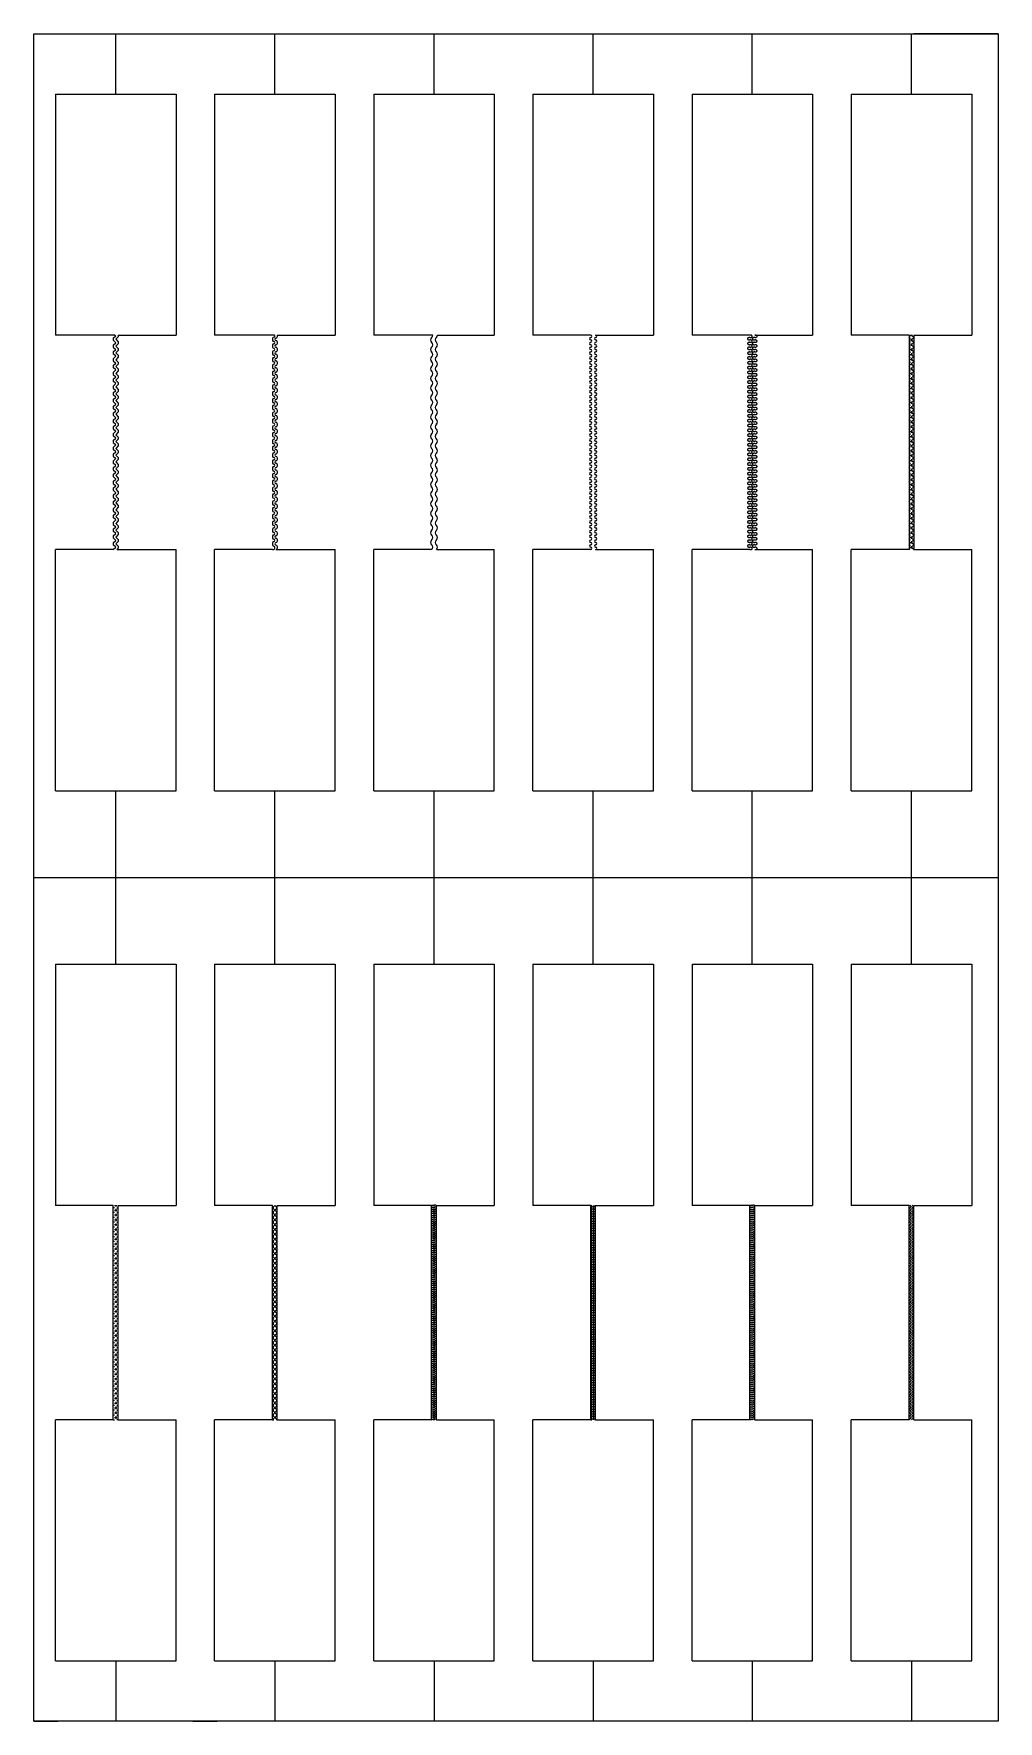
# Model space of a CAD drawing. Extents: x 0 to 40, y 0 to 70.
import ezdxf

# ---------------------------------------------------------------- set-up
doc = ezdxf.new("R2010")
doc.units = 0
doc.layers.add('AL_FOIL', color=2, linetype='CONTINUOUS')

msp = doc.modelspace()

# ---------------------------------------------------------------- linework, layer by layer
at = {"layer": 'AL_FOIL', "linetype": 'CONTINUOUS'}
for p, q in [((0, 0), (0, 70)), ((0, 70), (40, 70)), ((40, 70), (40, 0)), ((40, 0), (0, 0))]:
    msp.add_line(p, q, dxfattribs=at)
at = {"layer": 'AL_FOIL'}
for p, q in [((3.4, 67.5), (3.4, 70)), ((10, 67.5), (10, 70)), ((16.6, 67.5), (16.6, 70)), ((23.2, 67.5), (23.2, 70)), ((29.8, 67.5), (29.8, 70)), ((36.4, 67.5), (36.4, 70)), ((40, 70), (36.5, 70)), ((0.9, 67.5), (5.9, 67.5)), ((0.9, 67.5), (0.9, 57.5)), ((5.9, 67.5), (5.9, 57.5)), ((7.5, 67.5), (12.5, 67.5)), ((7.5, 67.5), (7.5, 57.5)), ((12.5, 67.5), (12.5, 57.5)), ((14.1, 67.5), (19.1, 67.5)), ((14.1, 67.5), (14.1, 57.5)), ((19.1, 67.5), (19.1, 57.5)), ((20.7, 67.5), (25.7, 67.5)), ((20.7, 67.5), (20.7, 57.5)), ((25.7, 67.5), (25.7, 57.5)), ((27.3, 67.5), (32.3, 67.5)), ((27.3, 67.5), (27.3, 57.5)), ((32.3, 67.5), (32.3, 57.5)), ((33.9, 67.5), (38.9, 67.5)), ((33.9, 67.5), (33.9, 57.5)), ((38.9, 67.5), (38.9, 57.5)), ((3.368, 57.5), (0.9, 57.5)), ((3.3, 57.368), (3.4, 57.468)), ((3.368, 57.5), (3.4, 57.468)), ((3.5, 57.427), (3.4, 57.327)), ((3.5, 57.5), (3.5, 57.427)), ((3.5, 57.5), (5.9, 57.5)), ((9.968, 57.5), (7.5, 57.5)), ((10.1, 57.5), (12.5, 57.5)), ((16.55, 57.5), (14.1, 57.5)), ((16.75, 57.5), (19.1, 57.5)), ((23.1, 57.5), (20.7, 57.5)), ((23.3, 57.5), (25.7, 57.5)), ((29.7, 57.5), (27.3, 57.5)), ((29.703, 57.5), (29.7, 57.5)), ((29.705, 57.5), (29.703, 57.5)), ((29.703, 57.4), (29.705, 57.4)), ((29.707, 57.5), (29.705, 57.5)), ((29.705, 57.4), (29.707, 57.4)), ((29.71, 57.5), (29.707, 57.5)), ((29.707, 57.4), (29.71, 57.4)), ((29.712, 57.5), (29.71, 57.5)), ((29.71, 57.4), (29.712, 57.4)), ((29.715, 57.499), (29.712, 57.5)), ((29.712, 57.4), (29.715, 57.401)), ((29.717, 57.499), (29.715, 57.499)), ((29.715, 57.401), (29.717, 57.401)), ((29.72, 57.499), (29.717, 57.499)), ((29.717, 57.401), (29.72, 57.401)), ((29.722, 57.499), (29.72, 57.499)), ((29.72, 57.401), (29.722, 57.401)), ((29.724, 57.498), (29.722, 57.499)), ((29.722, 57.401), (29.724, 57.401)), ((29.727, 57.498), (29.724, 57.498)), ((29.724, 57.401), (29.727, 57.402)), ((29.729, 57.498), (29.727, 57.498)), ((29.727, 57.402), (29.729, 57.402)), ((29.731, 57.498), (29.729, 57.498)), ((29.729, 57.402), (29.731, 57.403)), ((29.734, 57.497), (29.731, 57.498)), ((29.731, 57.403), (29.734, 57.403)), ((29.736, 57.497), (29.734, 57.497)), ((29.734, 57.403), (29.736, 57.403)), ((29.738, 57.496), (29.736, 57.497)), ((29.736, 57.403), (29.738, 57.404)), ((29.741, 57.496), (29.738, 57.496)), ((29.738, 57.404), (29.741, 57.404)), ((29.743, 57.495), (29.741, 57.496)), ((29.741, 57.404), (29.743, 57.405)), ((29.745, 57.495), (29.743, 57.495)), ((29.743, 57.405), (29.745, 57.405)), ((29.747, 57.494), (29.745, 57.495)), ((29.745, 57.405), (29.747, 57.406)), ((29.749, 57.493), (29.747, 57.494)), ((29.747, 57.406), (29.749, 57.407)), ((29.751, 57.493), (29.749, 57.493)), ((29.749, 57.407), (29.751, 57.407)), ((29.753, 57.492), (29.751, 57.493)), ((29.751, 57.407), (29.753, 57.408)), ((29.756, 57.492), (29.753, 57.492)), ((29.753, 57.408), (29.756, 57.408)), ((29.758, 57.491), (29.756, 57.492)), ((29.756, 57.408), (29.758, 57.409)), ((29.76, 57.49), (29.758, 57.491)), ((29.758, 57.409), (29.76, 57.41)), ((29.762, 57.489), (29.76, 57.49)), ((29.76, 57.41), (29.762, 57.411)), ((29.763, 57.489), (29.762, 57.489)), ((29.762, 57.411), (29.763, 57.411)), ((29.765, 57.488), (29.763, 57.489)), ((29.763, 57.411), (29.765, 57.412)), ((29.767, 57.487), (29.765, 57.488)), ((29.765, 57.412), (29.767, 57.413)), ((29.769, 57.486), (29.767, 57.487)), ((29.767, 57.413), (29.769, 57.414)), ((29.771, 57.485), (29.769, 57.486)), ((29.769, 57.414), (29.771, 57.415)), ((29.772, 57.484), (29.771, 57.485)), ((29.771, 57.415), (29.772, 57.416)), ((29.774, 57.484), (29.772, 57.484)), ((29.772, 57.416), (29.774, 57.416)), ((29.776, 57.483), (29.774, 57.484)), ((29.774, 57.416), (29.776, 57.417)), ((29.777, 57.482), (29.776, 57.483)), ((29.776, 57.417), (29.777, 57.418)), ((29.779, 57.481), (29.777, 57.482)), ((29.777, 57.418), (29.779, 57.419)), ((29.78, 57.48), (29.779, 57.481)), ((29.779, 57.419), (29.78, 57.42)), ((29.782, 57.479), (29.78, 57.48)), ((29.78, 57.42), (29.782, 57.421)), ((29.783, 57.478), (29.782, 57.479)), ((29.782, 57.421), (29.783, 57.422)), ((29.785, 57.477), (29.783, 57.478)), ((29.783, 57.422), (29.785, 57.423)), ((29.786, 57.476), (29.785, 57.477)), ((29.785, 57.423), (29.786, 57.424)), ((29.787, 57.475), (29.786, 57.476)), ((29.786, 57.424), (29.787, 57.425)), ((29.788, 57.474), (29.787, 57.475)), ((29.787, 57.425), (29.788, 57.426)), ((29.789, 57.472), (29.788, 57.474)), ((29.788, 57.426), (29.789, 57.428)), ((29.79, 57.471), (29.789, 57.472)), ((29.789, 57.428), (29.79, 57.429)), ((29.791, 57.47), (29.79, 57.471)), ((29.79, 57.429), (29.791, 57.43)), ((29.792, 57.469), (29.791, 57.47)), ((29.791, 57.43), (29.792, 57.431)), ((29.793, 57.468), (29.792, 57.469)), ((29.792, 57.431), (29.793, 57.432)), ((29.794, 57.467), (29.793, 57.468)), ((29.793, 57.432), (29.794, 57.433)), ((29.795, 57.466), (29.794, 57.467)), ((29.794, 57.433), (29.795, 57.434)), ((29.796, 57.465), (29.795, 57.466)), ((29.795, 57.434), (29.796, 57.435)), ((29.796, 57.463), (29.796, 57.465)), ((29.797, 57.462), (29.796, 57.463)), ((29.796, 57.437), (29.797, 57.438)), ((29.796, 57.435), (29.796, 57.437)), ((29.798, 57.461), (29.797, 57.462)), ((29.797, 57.438), (29.798, 57.439)), ((29.798, 57.46), (29.798, 57.461)), ((29.799, 57.459), (29.798, 57.46)), ((29.798, 57.44), (29.799, 57.441)), ((29.798, 57.439), (29.798, 57.44)), ((29.799, 57.457), (29.799, 57.459)), ((29.799, 57.456), (29.799, 57.457)), ((29.799, 57.455), (29.799, 57.456)), ((29.8, 57.454), (29.799, 57.455)), ((29.799, 57.445), (29.8, 57.446)), ((29.799, 57.444), (29.799, 57.445)), ((29.799, 57.443), (29.799, 57.444)), ((29.799, 57.441), (29.799, 57.443)), ((29.8, 57.453), (29.8, 57.454)), ((29.8, 57.451), (29.8, 57.453)), ((29.8, 57.45), (29.8, 57.451)), ((29.8, 57.449), (29.8, 57.45)), ((29.8, 57.447), (29.8, 57.449)), ((29.8, 57.446), (29.8, 57.447)), ((29.9, 57.5), (32.3, 57.5)), ((29.902, 57.5), (29.9, 57.5)), ((29.905, 57.5), (29.902, 57.5)), ((29.902, 57.4), (29.905, 57.4)), ((29.907, 57.5), (29.905, 57.5)), ((29.905, 57.4), (29.907, 57.4)), ((29.91, 57.5), (29.907, 57.5)), ((29.907, 57.4), (29.91, 57.4)), ((29.912, 57.5), (29.91, 57.5)), ((29.91, 57.4), (29.912, 57.4)), ((29.915, 57.499), (29.912, 57.5)), ((29.912, 57.4), (29.915, 57.401)), ((29.917, 57.499), (29.915, 57.499)), ((29.915, 57.401), (29.917, 57.401)), ((29.919, 57.499), (29.917, 57.499)), ((29.917, 57.401), (29.919, 57.401)), ((29.922, 57.499), (29.919, 57.499)), ((29.919, 57.401), (29.922, 57.401)), ((29.924, 57.498), (29.922, 57.499)), ((29.922, 57.401), (29.924, 57.401)), ((29.927, 57.498), (29.924, 57.498)), ((29.924, 57.401), (29.927, 57.402)), ((29.929, 57.498), (29.927, 57.498)), ((29.927, 57.402), (29.929, 57.402)), ((29.931, 57.498), (29.929, 57.498)), ((29.929, 57.402), (29.931, 57.403)), ((29.934, 57.497), (29.931, 57.498)), ((29.931, 57.403), (29.934, 57.403)), ((29.936, 57.497), (29.934, 57.497)), ((29.934, 57.403), (29.936, 57.403)), ((29.938, 57.496), (29.936, 57.497)), ((29.936, 57.403), (29.938, 57.404)), ((29.941, 57.496), (29.938, 57.496)), ((29.938, 57.404), (29.941, 57.404)), ((29.943, 57.495), (29.941, 57.496)), ((29.941, 57.404), (29.943, 57.405)), ((29.945, 57.495), (29.943, 57.495)), ((29.943, 57.405), (29.945, 57.405)), ((29.947, 57.494), (29.945, 57.495)), ((29.945, 57.405), (29.947, 57.406)), ((29.949, 57.493), (29.947, 57.494)), ((29.947, 57.406), (29.949, 57.407)), ((29.951, 57.493), (29.949, 57.493)), ((29.949, 57.407), (29.951, 57.407)), ((29.953, 57.492), (29.951, 57.493)), ((29.951, 57.407), (29.953, 57.408)), ((29.956, 57.492), (29.953, 57.492)), ((29.953, 57.408), (29.956, 57.408)), ((29.958, 57.491), (29.956, 57.492)), ((29.956, 57.408), (29.958, 57.409)), ((29.96, 57.49), (29.958, 57.491)), ((29.958, 57.409), (29.96, 57.41)), ((29.962, 57.489), (29.96, 57.49)), ((29.96, 57.41), (29.962, 57.411)), ((29.963, 57.489), (29.962, 57.489)), ((29.962, 57.411), (29.963, 57.411)), ((29.965, 57.488), (29.963, 57.489)), ((29.963, 57.411), (29.965, 57.412)), ((29.967, 57.487), (29.965, 57.488)), ((29.965, 57.412), (29.967, 57.413)), ((29.969, 57.486), (29.967, 57.487)), ((29.967, 57.413), (29.969, 57.414)), ((29.971, 57.485), (29.969, 57.486)), ((29.969, 57.414), (29.971, 57.415)), ((29.972, 57.484), (29.971, 57.485)), ((29.971, 57.415), (29.972, 57.416)), ((29.974, 57.484), (29.972, 57.484)), ((29.972, 57.416), (29.974, 57.416)), ((29.976, 57.483), (29.974, 57.484)), ((29.974, 57.416), (29.976, 57.417)), ((29.977, 57.482), (29.976, 57.483)), ((29.976, 57.417), (29.977, 57.418)), ((29.979, 57.481), (29.977, 57.482)), ((29.977, 57.418), (29.979, 57.419)), ((29.98, 57.48), (29.979, 57.481)), ((29.979, 57.419), (29.98, 57.42)), ((29.982, 57.479), (29.98, 57.48)), ((29.98, 57.42), (29.982, 57.421)), ((29.983, 57.478), (29.982, 57.479)), ((29.982, 57.421), (29.983, 57.422)), ((29.985, 57.477), (29.983, 57.478)), ((29.983, 57.422), (29.985, 57.423)), ((29.986, 57.476), (29.985, 57.477)), ((29.985, 57.423), (29.986, 57.424)), ((29.987, 57.475), (29.986, 57.476)), ((29.986, 57.424), (29.987, 57.425)), ((29.988, 57.474), (29.987, 57.475)), ((29.987, 57.425), (29.988, 57.426)), ((29.989, 57.472), (29.988, 57.474)), ((29.988, 57.426), (29.989, 57.428)), ((29.99, 57.471), (29.989, 57.472)), ((29.989, 57.428), (29.99, 57.429)), ((29.991, 57.47), (29.99, 57.471)), ((29.99, 57.429), (29.991, 57.43)), ((29.992, 57.469), (29.991, 57.47)), ((29.991, 57.43), (29.992, 57.431)), ((29.993, 57.468), (29.992, 57.469)), ((29.992, 57.431), (29.993, 57.432)), ((29.994, 57.467), (29.993, 57.468)), ((29.993, 57.432), (29.994, 57.433)), ((29.995, 57.466), (29.994, 57.467)), ((29.994, 57.433), (29.995, 57.434)), ((29.996, 57.465), (29.995, 57.466)), ((29.995, 57.434), (29.996, 57.435)), ((29.996, 57.463), (29.996, 57.465)), ((29.997, 57.462), (29.996, 57.463)), ((29.996, 57.437), (29.997, 57.438)), ((29.996, 57.435), (29.996, 57.437)), ((29.998, 57.461), (29.997, 57.462)), ((29.997, 57.438), (29.998, 57.439)), ((29.998, 57.46), (29.998, 57.461)), ((29.998, 57.459), (29.998, 57.46)), ((29.999, 57.457), (29.998, 57.459)), ((29.998, 57.441), (29.999, 57.443)), ((29.998, 57.44), (29.998, 57.441)), ((29.998, 57.439), (29.998, 57.44)), ((29.999, 57.456), (29.999, 57.457)), ((30, 57.455), (29.999, 57.456)), ((29.999, 57.444), (30, 57.445)), ((29.999, 57.443), (29.999, 57.444)), ((30, 57.454), (30, 57.455)), ((30, 57.453), (30, 57.454)), ((30, 57.451), (30, 57.453)), ((30, 57.45), (30, 57.451)), ((30, 57.449), (30, 57.45)), ((30, 57.447), (30, 57.449)), ((30, 57.446), (30, 57.447)), ((30, 57.445), (30, 57.446)), ((36.3, 57.5), (33.9, 57.5)), ((36.3, 57.5), (36.3, 48.6)), ((36.3, 57.4), (36.35, 57.45)), ((36.3, 57.4), (36.35, 57.35)), ((36.35, 57.5), (36.45, 57.5)), ((36.4, 57.5), (36.4, 57.45)), ((36.5, 57.4), (36.45, 57.45)), ((36.5, 57.4), (36.45, 57.35)), ((36.5, 57.5), (36.5, 48.6)), ((36.5, 57.5), (38.9, 57.5)), ((3.3, 57.368), (3.3, 57.285)), ((3.4, 57.185), (3.3, 57.285)), ((3.3, 57.085), (3.4, 57.185)), ((3.3, 57.085), (3.3, 57.002)), ((3.3, 57.002), (3.4, 56.902)), ((3.3, 56.802), (3.4, 56.902)), ((3.3, 56.802), (3.3, 56.72)), ((3.4, 56.62), (3.3, 56.72)), ((3.4, 57.327), (3.5, 57.227)), ((3.5, 57.144), (3.4, 57.044)), ((3.4, 57.044), (3.5, 56.944)), ((3.5, 56.861), (3.4, 56.761)), ((3.4, 56.761), (3.5, 56.661)), ((3.5, 57.227), (3.5, 57.144)), ((3.5, 56.944), (3.5, 56.861)), ((29.601, 57.355), (29.6, 57.354)), ((29.6, 57.354), (29.6, 57.352)), ((29.6, 57.352), (29.6, 57.351)), ((29.6, 57.351), (29.6, 57.35)), ((29.6, 57.35), (29.6, 57.349)), ((29.6, 57.349), (29.6, 57.347)), ((29.6, 57.347), (29.6, 57.346)), ((29.6, 57.346), (29.601, 57.345)), ((29.601, 57.155), (29.6, 57.154)), ((29.6, 57.154), (29.6, 57.153)), ((29.6, 57.153), (29.6, 57.151)), ((29.6, 57.151), (29.6, 57.15)), ((29.6, 57.15), (29.6, 57.149)), ((29.6, 57.149), (29.6, 57.148)), ((29.6, 57.148), (29.6, 57.146)), ((29.6, 57.146), (29.601, 57.145)), ((29.601, 56.955), (29.6, 56.954)), ((29.6, 56.954), (29.6, 56.953)), ((29.6, 56.953), (29.6, 56.951)), ((29.6, 56.951), (29.6, 56.95)), ((29.6, 56.95), (29.6, 56.949)), ((29.6, 56.949), (29.6, 56.947)), ((29.6, 56.947), (29.6, 56.946)), ((29.6, 56.946), (29.601, 56.945)), ((29.601, 56.755), (29.6, 56.754)), ((29.6, 56.754), (29.6, 56.752)), ((29.6, 56.752), (29.6, 56.751)), ((29.6, 56.751), (29.6, 56.75)), ((29.6, 56.75), (29.6, 56.749)), ((29.6, 56.749), (29.6, 56.748)), ((29.6, 56.748), (29.6, 56.746)), ((29.6, 56.746), (29.601, 56.745)), ((29.602, 57.358), (29.601, 57.357)), ((29.601, 57.357), (29.601, 57.356)), ((29.601, 57.356), (29.601, 57.355)), ((29.601, 57.345), (29.601, 57.344)), ((29.601, 57.344), (29.601, 57.343)), ((29.601, 57.343), (29.602, 57.342)), ((29.602, 57.158), (29.601, 57.157)), ((29.601, 57.157), (29.601, 57.156)), ((29.601, 57.156), (29.601, 57.155)), ((29.601, 57.145), (29.601, 57.144)), ((29.601, 57.144), (29.601, 57.143)), ((29.601, 57.143), (29.602, 57.142)), ((29.602, 56.959), (29.601, 56.957)), ((29.601, 56.957), (29.601, 56.956)), ((29.601, 56.956), (29.601, 56.955)), ((29.601, 56.945), (29.601, 56.944)), ((29.601, 56.944), (29.601, 56.943)), ((29.601, 56.943), (29.602, 56.941)), ((29.602, 56.758), (29.601, 56.757)), ((29.601, 56.757), (29.601, 56.756)), ((29.601, 56.756), (29.601, 56.755)), ((29.601, 56.745), (29.601, 56.744)), ((29.601, 56.744), (29.601, 56.743)), ((29.601, 56.743), (29.602, 56.742)), ((29.603, 57.362), (29.602, 57.361)), ((29.602, 57.361), (29.602, 57.36)), ((29.602, 57.36), (29.602, 57.358)), ((29.602, 57.342), (29.602, 57.34)), ((29.602, 57.34), (29.602, 57.339)), ((29.602, 57.339), (29.603, 57.338)), ((29.603, 57.162), (29.602, 57.161)), ((29.602, 57.161), (29.602, 57.16)), ((29.602, 57.16), (29.602, 57.158)), ((29.602, 57.142), (29.602, 57.14)), ((29.602, 57.14), (29.602, 57.139)), ((29.602, 57.139), (29.603, 57.138)), ((29.603, 56.962), (29.602, 56.961)), ((29.602, 56.961), (29.602, 56.96)), ((29.602, 56.96), (29.602, 56.959)), ((29.602, 56.941), (29.602, 56.94)), ((29.602, 56.94), (29.602, 56.939)), ((29.602, 56.939), (29.603, 56.938)), ((29.603, 56.762), (29.602, 56.761)), ((29.602, 56.761), (29.602, 56.76)), ((29.602, 56.76), (29.602, 56.758)), ((29.602, 56.742), (29.602, 56.74)), ((29.602, 56.74), (29.602, 56.739)), ((29.602, 56.739), (29.603, 56.738)), ((29.604, 57.363), (29.603, 57.362)), ((29.603, 57.338), (29.604, 57.337)), ((29.604, 57.163), (29.603, 57.162)), ((29.603, 57.138), (29.604, 57.137)), ((29.604, 56.963), (29.603, 56.962)), ((29.603, 56.938), (29.604, 56.937)), ((29.604, 56.763), (29.603, 56.762)), ((29.603, 56.738), (29.604, 56.737)), ((29.605, 57.366), (29.604, 57.364)), ((29.604, 57.364), (29.604, 57.363)), ((29.604, 57.337), (29.604, 57.336)), ((29.604, 57.336), (29.605, 57.334)), ((29.605, 57.166), (29.604, 57.164)), ((29.604, 57.164), (29.604, 57.163)), ((29.604, 57.137), (29.604, 57.136)), ((29.604, 57.136), (29.605, 57.134)), ((29.605, 56.966), (29.604, 56.965)), ((29.604, 56.965), (29.604, 56.963)), ((29.604, 56.937), (29.604, 56.935)), ((29.604, 56.935), (29.605, 56.934)), ((29.605, 56.766), (29.604, 56.764)), ((29.604, 56.764), (29.604, 56.763)), ((29.604, 56.737), (29.604, 56.736)), ((29.604, 56.736), (29.605, 56.734)), ((29.606, 57.367), (29.605, 57.366)), ((29.605, 57.334), (29.606, 57.333)), ((29.606, 57.167), (29.605, 57.166)), ((29.605, 57.134), (29.606, 57.133)), ((29.606, 56.967), (29.605, 56.966)), ((29.605, 56.934), (29.606, 56.933)), ((29.606, 56.767), (29.605, 56.766)), ((29.605, 56.734), (29.606, 56.733)), ((29.607, 57.368), (29.606, 57.367)), ((29.606, 57.333), (29.607, 57.332)), ((29.607, 57.168), (29.606, 57.167)), ((29.606, 57.133), (29.607, 57.132)), ((29.607, 56.968), (29.606, 56.967)), ((29.606, 56.933), (29.607, 56.932)), ((29.607, 56.768), (29.606, 56.767)), ((29.606, 56.733), (29.607, 56.732)), ((29.608, 57.369), (29.607, 57.368)), ((29.607, 57.332), (29.608, 57.331)), ((29.608, 57.169), (29.607, 57.168)), ((29.607, 57.132), (29.608, 57.131)), ((29.608, 56.969), (29.607, 56.968)), ((29.607, 56.932), (29.608, 56.931)), ((29.608, 56.769), (29.607, 56.768)), ((29.607, 56.732), (29.608, 56.731)), ((29.609, 57.37), (29.608, 57.369)), ((29.608, 57.331), (29.609, 57.33)), ((29.609, 57.17), (29.608, 57.169)), ((29.608, 57.131), (29.609, 57.13)), ((29.609, 56.97), (29.608, 56.969)), ((29.608, 56.931), (29.609, 56.93)), ((29.609, 56.77), (29.608, 56.769)), ((29.608, 56.731), (29.609, 56.73)), ((29.61, 57.371), (29.609, 57.37)), ((29.609, 57.33), (29.61, 57.329)), ((29.61, 57.171), (29.609, 57.17)), ((29.609, 57.13), (29.61, 57.129)), ((29.61, 56.971), (29.609, 56.97)), ((29.609, 56.93), (29.61, 56.929)), ((29.61, 56.771), (29.609, 56.77)), ((29.609, 56.73), (29.61, 56.729)), ((29.611, 57.373), (29.61, 57.371)), ((29.61, 57.329), (29.611, 57.328)), ((29.611, 57.172), (29.61, 57.171)), ((29.61, 57.129), (29.611, 57.127)), ((29.611, 56.972), (29.61, 56.971)), ((29.61, 56.929), (29.611, 56.928)), ((29.611, 56.773), (29.61, 56.771)), ((29.61, 56.729), (29.611, 56.727)), ((29.612, 57.374), (29.611, 57.373)), ((29.611, 57.328), (29.612, 57.326)), ((29.612, 57.174), (29.611, 57.172)), ((29.611, 57.127), (29.612, 57.126)), ((29.612, 56.974), (29.611, 56.972)), ((29.611, 56.928), (29.612, 56.926)), ((29.612, 56.774), (29.611, 56.773)), ((29.611, 56.727), (29.612, 56.726)), ((29.613, 57.375), (29.612, 57.374)), ((29.612, 57.326), (29.613, 57.325)), ((29.613, 57.175), (29.612, 57.174)), ((29.612, 57.126), (29.613, 57.125)), ((29.613, 56.975), (29.612, 56.974)), ((29.612, 56.926), (29.613, 56.925)), ((29.613, 56.775), (29.612, 56.774)), ((29.612, 56.726), (29.613, 56.725)), ((29.614, 57.376), (29.613, 57.375)), ((29.613, 57.325), (29.614, 57.324)), ((29.614, 57.176), (29.613, 57.175)), ((29.613, 57.125), (29.614, 57.124)), ((29.614, 56.976), (29.613, 56.975)), ((29.613, 56.925), (29.614, 56.924)), ((29.614, 56.776), (29.613, 56.775)), ((29.613, 56.725), (29.614, 56.724)), ((29.616, 57.377), (29.614, 57.376)), ((29.614, 57.324), (29.616, 57.323)), ((29.616, 57.177), (29.614, 57.176)), ((29.614, 57.124), (29.616, 57.123)), ((29.616, 56.977), (29.614, 56.976)), ((29.614, 56.924), (29.616, 56.923)), ((29.616, 56.777), (29.614, 56.776)), ((29.614, 56.724), (29.616, 56.723)), ((29.617, 57.378), (29.616, 57.377)), ((29.616, 57.323), (29.617, 57.322)), ((29.617, 57.178), (29.616, 57.177)), ((29.616, 57.123), (29.617, 57.122)), ((29.617, 56.978), (29.616, 56.977)), ((29.616, 56.923), (29.617, 56.922)), ((29.617, 56.778), (29.616, 56.777)), ((29.616, 56.723), (29.617, 56.722)), ((29.618, 57.379), (29.617, 57.378)), ((29.617, 57.322), (29.618, 57.321)), ((29.618, 57.179), (29.617, 57.178)), ((29.617, 57.122), (29.618, 57.121)), ((29.618, 56.979), (29.617, 56.978)), ((29.617, 56.922), (29.618, 56.921)), ((29.618, 56.779), (29.617, 56.778)), ((29.617, 56.722), (29.618, 56.721)), ((29.62, 57.38), (29.618, 57.379)), ((29.618, 57.321), (29.62, 57.32)), ((29.62, 57.18), (29.618, 57.179)), ((29.618, 57.121), (29.62, 57.12)), ((29.62, 56.98), (29.618, 56.979)), ((29.618, 56.921), (29.62, 56.92)), ((29.62, 56.78), (29.618, 56.779)), ((29.618, 56.721), (29.62, 56.72)), ((29.621, 57.381), (29.62, 57.38)), ((29.62, 57.32), (29.621, 57.319)), ((29.621, 57.181), (29.62, 57.18)), ((29.62, 57.12), (29.621, 57.119)), ((29.621, 56.981), (29.62, 56.98)), ((29.62, 56.92), (29.621, 56.919)), ((29.621, 56.781), (29.62, 56.78)), ((29.62, 56.72), (29.621, 56.719)), ((29.623, 57.382), (29.621, 57.381)), ((29.621, 57.319), (29.623, 57.318)), ((29.623, 57.182), (29.621, 57.181)), ((29.621, 57.119), (29.623, 57.118)), ((29.623, 56.982), (29.621, 56.981)), ((29.621, 56.919), (29.623, 56.918)), ((29.623, 56.782), (29.621, 56.781)), ((29.621, 56.719), (29.623, 56.718)), ((29.624, 57.383), (29.623, 57.382)), ((29.623, 57.318), (29.624, 57.317)), ((29.624, 57.183), (29.623, 57.182)), ((29.623, 57.118), (29.624, 57.117)), ((29.624, 56.983), (29.623, 56.982)), ((29.623, 56.918), (29.624, 56.917)), ((29.624, 56.783), (29.623, 56.782)), ((29.623, 56.718), (29.624, 56.717)), ((29.626, 57.384), (29.624, 57.383)), ((29.624, 57.317), (29.626, 57.316)), ((29.626, 57.184), (29.624, 57.183)), ((29.624, 57.117), (29.626, 57.116)), ((29.626, 56.984), (29.624, 56.983)), ((29.624, 56.917), (29.626, 56.916)), ((29.626, 56.784), (29.624, 56.783)), ((29.624, 56.717), (29.626, 56.716)), ((29.628, 57.385), (29.626, 57.384)), ((29.626, 57.316), (29.628, 57.316)), ((29.628, 57.184), (29.626, 57.184)), ((29.626, 57.116), (29.628, 57.115)), ((29.628, 56.984), (29.626, 56.984)), ((29.626, 56.916), (29.628, 56.916)), ((29.628, 56.785), (29.626, 56.784)), ((29.626, 56.716), (29.628, 56.715)), ((29.629, 57.385), (29.628, 57.385)), ((29.628, 57.316), (29.629, 57.315)), ((29.629, 57.185), (29.628, 57.184)), ((29.628, 57.115), (29.629, 57.115)), ((29.629, 56.985), (29.628, 56.984)), ((29.628, 56.916), (29.629, 56.915)), ((29.629, 56.785), (29.628, 56.785)), ((29.628, 56.715), (29.629, 56.715)), ((29.631, 57.386), (29.629, 57.385)), ((29.629, 57.315), (29.631, 57.314)), ((29.631, 57.186), (29.629, 57.185)), ((29.629, 57.115), (29.631, 57.114)), ((29.631, 56.986), (29.629, 56.985)), ((29.629, 56.915), (29.631, 56.914)), ((29.631, 56.786), (29.629, 56.785)), ((29.629, 56.715), (29.631, 56.714)), ((29.633, 57.387), (29.631, 57.386)), ((29.631, 57.314), (29.633, 57.313)), ((29.633, 57.187), (29.631, 57.186)), ((29.631, 57.114), (29.633, 57.113)), ((29.633, 56.987), (29.631, 56.986)), ((29.631, 56.914), (29.633, 56.913)), ((29.633, 56.787), (29.631, 56.786)), ((29.631, 56.714), (29.633, 56.713)), ((29.635, 57.388), (29.633, 57.387)), ((29.633, 57.313), (29.635, 57.312)), ((29.635, 57.188), (29.633, 57.187)), ((29.633, 57.113), (29.635, 57.112)), ((29.635, 56.988), (29.633, 56.987)), ((29.633, 56.913), (29.635, 56.912)), ((29.635, 56.788), (29.633, 56.787)), ((29.633, 56.713), (29.635, 56.712)), ((29.637, 57.389), (29.635, 57.388)), ((29.635, 57.312), (29.637, 57.311)), ((29.637, 57.189), (29.635, 57.188)), ((29.635, 57.112), (29.637, 57.111)), ((29.637, 56.989), (29.635, 56.988)), ((29.635, 56.912), (29.637, 56.911)), ((29.637, 56.789), (29.635, 56.788)), ((29.635, 56.712), (29.637, 56.711)), ((29.639, 57.389), (29.637, 57.389)), ((29.637, 57.311), (29.639, 57.311)), ((29.639, 57.189), (29.637, 57.189)), ((29.637, 57.111), (29.639, 57.111)), ((29.639, 56.989), (29.637, 56.989)), ((29.637, 56.911), (29.639, 56.911)), ((29.639, 56.789), (29.637, 56.789)), ((29.637, 56.711), (29.639, 56.711)), ((29.64, 57.39), (29.639, 57.389)), ((29.639, 57.311), (29.64, 57.31)), ((29.64, 57.19), (29.639, 57.189)), ((29.639, 57.111), (29.64, 57.11)), ((29.64, 56.99), (29.639, 56.989)), ((29.639, 56.911), (29.64, 56.91)), ((29.64, 56.79), (29.639, 56.789)), ((29.639, 56.711), (29.64, 56.71)), ((29.642, 57.391), (29.64, 57.39)), ((29.64, 57.31), (29.642, 57.309)), ((29.642, 57.191), (29.64, 57.19)), ((29.64, 57.11), (29.642, 57.109)), ((29.642, 56.991), (29.64, 56.99)), ((29.64, 56.91), (29.642, 56.909)), ((29.642, 56.791), (29.64, 56.79)), ((29.64, 56.71), (29.642, 56.709)), ((29.644, 57.392), (29.642, 57.391)), ((29.642, 57.309), (29.644, 57.308)), ((29.644, 57.192), (29.642, 57.191)), ((29.642, 57.109), (29.644, 57.108)), ((29.644, 56.992), (29.642, 56.991)), ((29.642, 56.909), (29.644, 56.908)), ((29.644, 56.792), (29.642, 56.791)), ((29.642, 56.709), (29.644, 56.708)), ((29.646, 57.392), (29.644, 57.392)), ((29.644, 57.308), (29.646, 57.308)), ((29.646, 57.192), (29.644, 57.192)), ((29.644, 57.108), (29.646, 57.108)), ((29.646, 56.992), (29.644, 56.992)), ((29.644, 56.908), (29.646, 56.908)), ((29.646, 56.792), (29.644, 56.792)), ((29.644, 56.708), (29.646, 56.708)), ((29.649, 57.393), (29.646, 57.392)), ((29.646, 57.308), (29.649, 57.307)), ((29.649, 57.193), (29.646, 57.192)), ((29.646, 57.108), (29.649, 57.107)), ((29.649, 56.993), (29.646, 56.992)), ((29.646, 56.908), (29.649, 56.907)), ((29.649, 56.793), (29.646, 56.792)), ((29.646, 56.708), (29.649, 56.707)), ((29.651, 57.394), (29.649, 57.393)), ((29.649, 57.307), (29.651, 57.306)), ((29.651, 57.194), (29.649, 57.193)), ((29.649, 57.107), (29.651, 57.106)), ((29.651, 56.993), (29.649, 56.993)), ((29.649, 56.907), (29.651, 56.907)), ((29.651, 56.794), (29.649, 56.793)), ((29.649, 56.707), (29.651, 56.706)), ((29.653, 57.394), (29.651, 57.394)), ((29.651, 57.306), (29.653, 57.306)), ((29.653, 57.194), (29.651, 57.194)), ((29.651, 57.106), (29.653, 57.106)), ((29.653, 56.994), (29.651, 56.993)), ((29.651, 56.907), (29.653, 56.906)), ((29.653, 56.794), (29.651, 56.794)), ((29.651, 56.706), (29.653, 56.706)), ((29.655, 57.395), (29.653, 57.394)), ((29.653, 57.306), (29.655, 57.305)), ((29.655, 57.195), (29.653, 57.194)), ((29.653, 57.106), (29.655, 57.105)), ((29.655, 56.995), (29.653, 56.994)), ((29.653, 56.906), (29.655, 56.905)), ((29.655, 56.795), (29.653, 56.794)), ((29.653, 56.706), (29.655, 56.705)), ((29.657, 57.395), (29.655, 57.395)), ((29.655, 57.305), (29.657, 57.305)), ((29.657, 57.195), (29.655, 57.195)), ((29.655, 57.105), (29.657, 57.105)), ((29.657, 56.995), (29.655, 56.995)), ((29.655, 56.905), (29.657, 56.905)), ((29.657, 56.795), (29.655, 56.795)), ((29.655, 56.705), (29.657, 56.705)), ((29.66, 57.396), (29.657, 57.395)), ((29.657, 57.305), (29.66, 57.304)), ((29.66, 57.196), (29.657, 57.195)), ((29.657, 57.105), (29.66, 57.104)), ((29.66, 56.996), (29.657, 56.995)), ((29.657, 56.905), (29.66, 56.904)), ((29.66, 56.796), (29.657, 56.795)), ((29.657, 56.705), (29.66, 56.704)), ((29.662, 57.396), (29.66, 57.396)), ((29.66, 57.304), (29.662, 57.304)), ((29.662, 57.196), (29.66, 57.196)), ((29.66, 57.104), (29.662, 57.104)), ((29.662, 56.996), (29.66, 56.996)), ((29.66, 56.904), (29.662, 56.904)), ((29.662, 56.796), (29.66, 56.796)), ((29.66, 56.704), (29.662, 56.704)), ((29.664, 57.397), (29.662, 57.396)), ((29.662, 57.304), (29.664, 57.303)), ((29.664, 57.197), (29.662, 57.196)), ((29.662, 57.104), (29.664, 57.103)), ((29.664, 56.997), (29.662, 56.996)), ((29.662, 56.904), (29.664, 56.903)), ((29.664, 56.797), (29.662, 56.796)), ((29.662, 56.704), (29.664, 56.703)), ((29.666, 57.397), (29.664, 57.397)), ((29.664, 57.303), (29.666, 57.303)), ((29.666, 57.197), (29.664, 57.197)), ((29.664, 57.103), (29.666, 57.103)), ((29.666, 56.997), (29.664, 56.997)), ((29.664, 56.903), (29.666, 56.903)), ((29.666, 56.797), (29.664, 56.797)), ((29.664, 56.703), (29.666, 56.703)), ((29.669, 57.398), (29.666, 57.397)), ((29.666, 57.303), (29.669, 57.303)), ((29.669, 57.197), (29.666, 57.197)), ((29.666, 57.103), (29.669, 57.102)), ((29.669, 56.998), (29.666, 56.997)), ((29.666, 56.903), (29.669, 56.903)), ((29.669, 56.797), (29.666, 56.797)), ((29.666, 56.703), (29.669, 56.703)), ((29.671, 57.398), (29.669, 57.398)), ((29.669, 57.303), (29.671, 57.302)), ((29.671, 57.198), (29.669, 57.197)), ((29.669, 57.102), (29.671, 57.102)), ((29.671, 56.998), (29.669, 56.998)), ((29.669, 56.903), (29.671, 56.902)), ((29.671, 56.798), (29.669, 56.797)), ((29.669, 56.703), (29.671, 56.702)), ((29.673, 57.398), (29.671, 57.398)), ((29.671, 57.302), (29.673, 57.302)), ((29.673, 57.198), (29.671, 57.198)), ((29.671, 57.102), (29.673, 57.102)), ((29.673, 56.998), (29.671, 56.998)), ((29.671, 56.902), (29.673, 56.902)), ((29.673, 56.798), (29.671, 56.798)), ((29.671, 56.702), (29.673, 56.702)), ((29.676, 57.398), (29.673, 57.398)), ((29.673, 57.302), (29.676, 57.301)), ((29.676, 57.199), (29.673, 57.198)), ((29.673, 57.102), (29.676, 57.102)), ((29.676, 56.998), (29.673, 56.998)), ((29.673, 56.902), (29.676, 56.901)), ((29.676, 56.798), (29.673, 56.798)), ((29.673, 56.702), (29.676, 56.702)), ((29.678, 57.399), (29.676, 57.398)), ((29.676, 57.301), (29.678, 57.301)), ((29.678, 57.199), (29.676, 57.199)), ((29.676, 57.102), (29.678, 57.101)), ((29.678, 56.999), (29.676, 56.998)), ((29.676, 56.901), (29.678, 56.901)), ((29.678, 56.799), (29.676, 56.798)), ((29.676, 56.702), (29.678, 56.701)), ((29.68, 57.399), (29.678, 57.399)), ((29.678, 57.301), (29.68, 57.301)), ((29.68, 57.199), (29.678, 57.199)), ((29.678, 57.101), (29.68, 57.101)), ((29.68, 56.999), (29.678, 56.999)), ((29.678, 56.901), (29.68, 56.901)), ((29.68, 56.799), (29.678, 56.799)), ((29.678, 56.701), (29.68, 56.701)), ((29.683, 57.399), (29.68, 57.399)), ((29.68, 57.301), (29.683, 57.301)), ((29.683, 57.199), (29.68, 57.199)), ((29.68, 57.101), (29.683, 57.101)), ((29.683, 56.999), (29.68, 56.999)), ((29.68, 56.901), (29.683, 56.901)), ((29.683, 56.799), (29.68, 56.799)), ((29.68, 56.701), (29.683, 56.701)), ((29.685, 57.4), (29.683, 57.399)), ((29.683, 57.301), (29.685, 57.3)), ((29.685, 57.2), (29.683, 57.199)), ((29.683, 57.101), (29.685, 57.1)), ((29.685, 56.999), (29.683, 56.999)), ((29.683, 56.901), (29.685, 56.901)), ((29.685, 56.8), (29.683, 56.799)), ((29.683, 56.701), (29.685, 56.7)), ((29.688, 57.4), (29.685, 57.4)), ((29.685, 57.3), (29.688, 57.3)), ((29.688, 57.2), (29.685, 57.2)), ((29.685, 57.1), (29.688, 57.1)), ((29.688, 57), (29.685, 56.999)), ((29.685, 56.901), (29.688, 56.9)), ((29.688, 56.8), (29.685, 56.8)), ((29.685, 56.7), (29.688, 56.7)), ((29.69, 57.4), (29.688, 57.4)), ((29.688, 57.3), (29.69, 57.3)), ((29.69, 57.2), (29.688, 57.2)), ((29.688, 57.1), (29.69, 57.1)), ((29.69, 57), (29.688, 57)), ((29.688, 56.9), (29.69, 56.9)), ((29.69, 56.8), (29.688, 56.8)), ((29.688, 56.7), (29.69, 56.7)), ((29.693, 57.4), (29.69, 57.4)), ((29.69, 57.3), (29.693, 57.3)), ((29.693, 57.2), (29.69, 57.2)), ((29.69, 57.1), (29.693, 57.1)), ((29.693, 57), (29.69, 57)), ((29.69, 56.9), (29.693, 56.9)), ((29.693, 56.8), (29.69, 56.8)), ((29.69, 56.7), (29.693, 56.7)), ((29.695, 57.4), (29.693, 57.4)), ((29.693, 57.3), (29.695, 57.3)), ((29.695, 57.2), (29.693, 57.2)), ((29.693, 57.1), (29.695, 57.1)), ((29.695, 57), (29.693, 57)), ((29.693, 56.9), (29.695, 56.9)), ((29.695, 56.8), (29.693, 56.8)), ((29.693, 56.7), (29.695, 56.7)), ((29.698, 57.4), (29.695, 57.4)), ((29.695, 57.3), (29.698, 57.3)), ((29.698, 57.2), (29.695, 57.2)), ((29.695, 57.1), (29.698, 57.1)), ((29.698, 57), (29.695, 57)), ((29.695, 56.9), (29.698, 56.9)), ((29.698, 56.8), (29.695, 56.8)), ((29.695, 56.7), (29.698, 56.7)), ((29.7, 57.4), (29.698, 57.4)), ((29.698, 57.3), (29.7, 57.3)), ((29.7, 57.2), (29.698, 57.2)), ((29.698, 57.1), (29.7, 57.1)), ((29.7, 57), (29.698, 57)), ((29.698, 56.9), (29.7, 56.9)), ((29.7, 56.8), (29.698, 56.8)), ((29.7, 57.4), (29.703, 57.4)), ((29.703, 57.3), (29.7, 57.3)), ((29.7, 57.2), (29.703, 57.2)), ((29.703, 57.1), (29.7, 57.1)), ((29.7, 57), (29.703, 57)), ((29.703, 56.9), (29.7, 56.9)), ((29.7, 56.8), (29.703, 56.8)), ((29.705, 57.3), (29.703, 57.3)), ((29.703, 57.2), (29.705, 57.2)), ((29.705, 57.1), (29.703, 57.1)), ((29.703, 57), (29.705, 57)), ((29.705, 56.9), (29.703, 56.9)), ((29.703, 56.8), (29.705, 56.8)), ((29.707, 57.3), (29.705, 57.3)), ((29.705, 57.2), (29.707, 57.2)), ((29.707, 57.1), (29.705, 57.1)), ((29.705, 57), (29.707, 57)), ((29.707, 56.9), (29.705, 56.9)), ((29.705, 56.8), (29.707, 56.8)), ((29.71, 57.3), (29.707, 57.3)), ((29.707, 57.2), (29.71, 57.2)), ((29.71, 57.1), (29.707, 57.1)), ((29.707, 57), (29.71, 57)), ((29.71, 56.9), (29.707, 56.9)), ((29.707, 56.8), (29.71, 56.8)), ((29.712, 57.3), (29.71, 57.3)), ((29.71, 57.2), (29.712, 57.2)), ((29.712, 57.1), (29.71, 57.1)), ((29.71, 57), (29.712, 57)), ((29.712, 56.9), (29.71, 56.9)), ((29.71, 56.8), (29.712, 56.8)), ((29.715, 57.3), (29.712, 57.3)), ((29.712, 57.2), (29.715, 57.2)), ((29.715, 57.099), (29.712, 57.1)), ((29.712, 57), (29.715, 57.001)), ((29.715, 56.9), (29.712, 56.9)), ((29.712, 56.8), (29.715, 56.8)), ((29.717, 57.299), (29.715, 57.3)), ((29.715, 57.2), (29.717, 57.201)), ((29.717, 57.099), (29.715, 57.099)), ((29.715, 57.001), (29.717, 57.001)), ((29.717, 56.899), (29.715, 56.9)), ((29.715, 56.8), (29.717, 56.801)), ((29.72, 57.299), (29.717, 57.299)), ((29.717, 57.201), (29.72, 57.201)), ((29.72, 57.099), (29.717, 57.099)), ((29.717, 57.001), (29.72, 57.001)), ((29.72, 56.899), (29.717, 56.899)), ((29.717, 56.801), (29.72, 56.801)), ((29.722, 57.299), (29.72, 57.299)), ((29.72, 57.201), (29.722, 57.201)), ((29.722, 57.099), (29.72, 57.099)), ((29.72, 57.001), (29.722, 57.001)), ((29.722, 56.899), (29.72, 56.899)), ((29.72, 56.801), (29.722, 56.801)), ((29.724, 57.298), (29.722, 57.299)), ((29.722, 57.201), (29.724, 57.202)), ((29.724, 57.099), (29.722, 57.099)), ((29.722, 57.001), (29.724, 57.002)), ((29.724, 56.898), (29.722, 56.899)), ((29.722, 56.801), (29.724, 56.801)), ((29.727, 57.298), (29.724, 57.298)), ((29.724, 57.202), (29.727, 57.202)), ((29.727, 57.098), (29.724, 57.099)), ((29.724, 57.002), (29.727, 57.002)), ((29.727, 56.898), (29.724, 56.898)), ((29.724, 56.801), (29.727, 56.802)), ((29.729, 57.298), (29.727, 57.298)), ((29.727, 57.202), (29.729, 57.202)), ((29.729, 57.098), (29.727, 57.098)), ((29.727, 57.002), (29.729, 57.002)), ((29.729, 56.898), (29.727, 56.898)), ((29.727, 56.802), (29.729, 56.802)), ((29.731, 57.297), (29.729, 57.298)), ((29.729, 57.202), (29.731, 57.203)), ((29.731, 57.097), (29.729, 57.098)), ((29.729, 57.002), (29.731, 57.002)), ((29.731, 56.898), (29.729, 56.898)), ((29.729, 56.802), (29.731, 56.803)), ((29.734, 57.297), (29.731, 57.297)), ((29.731, 57.203), (29.734, 57.203)), ((29.734, 57.097), (29.731, 57.097)), ((29.731, 57.002), (29.734, 57.003)), ((29.734, 56.897), (29.731, 56.898)), ((29.731, 56.803), (29.734, 56.803)), ((29.736, 57.297), (29.734, 57.297)), ((29.734, 57.203), (29.736, 57.203)), ((29.736, 57.097), (29.734, 57.097)), ((29.734, 57.003), (29.736, 57.003)), ((29.736, 56.897), (29.734, 56.897)), ((29.734, 56.803), (29.736, 56.803)), ((29.738, 57.296), (29.736, 57.297)), ((29.736, 57.203), (29.738, 57.204)), ((29.738, 57.096), (29.736, 57.097)), ((29.736, 57.003), (29.738, 57.004)), ((29.738, 56.896), (29.736, 56.897)), ((29.736, 56.803), (29.738, 56.804)), ((29.741, 57.296), (29.738, 57.296)), ((29.738, 57.204), (29.741, 57.204)), ((29.741, 57.096), (29.738, 57.096)), ((29.738, 57.004), (29.741, 57.004)), ((29.741, 56.896), (29.738, 56.896)), ((29.738, 56.804), (29.741, 56.804)), ((29.743, 57.295), (29.741, 57.296)), ((29.741, 57.204), (29.743, 57.205)), ((29.743, 57.095), (29.741, 57.096)), ((29.741, 57.004), (29.743, 57.005)), ((29.743, 56.895), (29.741, 56.896)), ((29.741, 56.804), (29.743, 56.805)), ((29.745, 57.295), (29.743, 57.295)), ((29.743, 57.205), (29.745, 57.205)), ((29.745, 57.095), (29.743, 57.095)), ((29.743, 57.005), (29.745, 57.005)), ((29.745, 56.895), (29.743, 56.895)), ((29.743, 56.805), (29.745, 56.805)), ((29.747, 57.294), (29.745, 57.295)), ((29.745, 57.205), (29.747, 57.206)), ((29.747, 57.094), (29.745, 57.095)), ((29.745, 57.005), (29.747, 57.006)), ((29.747, 56.894), (29.745, 56.895)), ((29.745, 56.805), (29.747, 56.806)), ((29.749, 57.294), (29.747, 57.294)), ((29.747, 57.206), (29.749, 57.206)), ((29.749, 57.093), (29.747, 57.094)), ((29.747, 57.006), (29.749, 57.007)), ((29.749, 56.894), (29.747, 56.894)), ((29.747, 56.806), (29.749, 56.806)), ((29.751, 57.293), (29.749, 57.294)), ((29.749, 57.206), (29.751, 57.207)), ((29.751, 57.093), (29.749, 57.093)), ((29.749, 57.007), (29.751, 57.007)), ((29.751, 56.893), (29.749, 56.894)), ((29.749, 56.806), (29.751, 56.807)), ((29.753, 57.292), (29.751, 57.293)), ((29.751, 57.207), (29.753, 57.208)), ((29.753, 57.092), (29.751, 57.093)), ((29.751, 57.007), (29.753, 57.008)), ((29.753, 56.892), (29.751, 56.893)), ((29.751, 56.807), (29.753, 56.808)), ((29.756, 57.292), (29.753, 57.292)), ((29.753, 57.208), (29.756, 57.208)), ((29.756, 57.092), (29.753, 57.092)), ((29.753, 57.008), (29.756, 57.008)), ((29.756, 56.892), (29.753, 56.892)), ((29.753, 56.808), (29.756, 56.808)), ((29.758, 57.291), (29.756, 57.292)), ((29.756, 57.208), (29.758, 57.209)), ((29.758, 57.091), (29.756, 57.092)), ((29.756, 57.008), (29.758, 57.009)), ((29.758, 56.891), (29.756, 56.892)), ((29.756, 56.808), (29.758, 56.809)), ((29.76, 57.29), (29.758, 57.291)), ((29.758, 57.209), (29.76, 57.21)), ((29.76, 57.09), (29.758, 57.091)), ((29.758, 57.009), (29.76, 57.01)), ((29.76, 56.89), (29.758, 56.891)), ((29.758, 56.809), (29.76, 56.81)), ((29.762, 57.289), (29.76, 57.29)), ((29.76, 57.21), (29.762, 57.211)), ((29.762, 57.089), (29.76, 57.09)), ((29.76, 57.01), (29.762, 57.011)), ((29.762, 56.889), (29.76, 56.89)), ((29.76, 56.81), (29.762, 56.811)), ((29.763, 57.289), (29.762, 57.289)), ((29.762, 57.211), (29.763, 57.211)), ((29.763, 57.089), (29.762, 57.089)), ((29.762, 57.011), (29.763, 57.011)), ((29.763, 56.889), (29.762, 56.889)), ((29.762, 56.811), (29.763, 56.811)), ((29.765, 57.288), (29.763, 57.289)), ((29.763, 57.211), (29.765, 57.212)), ((29.765, 57.088), (29.763, 57.089)), ((29.763, 57.011), (29.765, 57.012)), ((29.765, 56.888), (29.763, 56.889)), ((29.763, 56.811), (29.765, 56.812)), ((29.767, 57.287), (29.765, 57.288)), ((29.765, 57.212), (29.767, 57.213)), ((29.767, 57.087), (29.765, 57.088)), ((29.765, 57.012), (29.767, 57.013)), ((29.767, 56.887), (29.765, 56.888)), ((29.765, 56.812), (29.767, 56.813)), ((29.769, 57.286), (29.767, 57.287)), ((29.767, 57.213), (29.769, 57.214)), ((29.769, 57.086), (29.767, 57.087)), ((29.767, 57.013), (29.769, 57.014)), ((29.769, 56.886), (29.767, 56.887)), ((29.767, 56.813), (29.769, 56.814)), ((29.771, 57.285), (29.769, 57.286)), ((29.769, 57.214), (29.771, 57.215)), ((29.771, 57.085), (29.769, 57.086)), ((29.769, 57.014), (29.771, 57.015)), ((29.771, 56.885), (29.769, 56.886)), ((29.769, 56.814), (29.771, 56.815)), ((29.772, 57.285), (29.771, 57.285)), ((29.771, 57.215), (29.772, 57.215)), ((29.772, 57.084), (29.771, 57.085)), ((29.771, 57.015), (29.772, 57.016)), ((29.772, 56.885), (29.771, 56.885)), ((29.771, 56.815), (29.772, 56.816)), ((29.774, 57.284), (29.772, 57.285)), ((29.772, 57.215), (29.774, 57.216)), ((29.774, 57.084), (29.772, 57.084)), ((29.772, 57.016), (29.774, 57.016)), ((29.774, 56.884), (29.772, 56.885)), ((29.772, 56.816), (29.774, 56.816)), ((29.776, 57.283), (29.774, 57.284)), ((29.774, 57.216), (29.776, 57.217)), ((29.776, 57.083), (29.774, 57.084)), ((29.774, 57.016), (29.776, 57.017)), ((29.776, 56.883), (29.774, 56.884)), ((29.774, 56.816), (29.776, 56.817)), ((29.777, 57.282), (29.776, 57.283)), ((29.776, 57.217), (29.777, 57.218)), ((29.777, 57.082), (29.776, 57.083)), ((29.776, 57.017), (29.777, 57.018)), ((29.777, 56.882), (29.776, 56.883)), ((29.776, 56.817), (29.777, 56.818)), ((29.779, 57.281), (29.777, 57.282)), ((29.777, 57.218), (29.779, 57.219)), ((29.779, 57.081), (29.777, 57.082)), ((29.777, 57.018), (29.779, 57.019)), ((29.779, 56.881), (29.777, 56.882)), ((29.777, 56.818), (29.779, 56.819)), ((29.78, 57.28), (29.779, 57.281)), ((29.779, 57.219), (29.78, 57.22)), ((29.78, 57.08), (29.779, 57.081)), ((29.779, 57.019), (29.78, 57.02)), ((29.78, 56.88), (29.779, 56.881)), ((29.779, 56.819), (29.78, 56.82)), ((29.782, 57.279), (29.78, 57.28)), ((29.78, 57.22), (29.782, 57.221)), ((29.782, 57.079), (29.78, 57.08)), ((29.78, 57.02), (29.782, 57.021)), ((29.782, 56.879), (29.78, 56.88)), ((29.78, 56.82), (29.782, 56.821)), ((29.783, 57.278), (29.782, 57.279)), ((29.782, 57.221), (29.783, 57.222)), ((29.783, 57.078), (29.782, 57.079)), ((29.782, 57.021), (29.783, 57.022)), ((29.783, 56.878), (29.782, 56.879)), ((29.782, 56.821), (29.783, 56.822)), ((29.785, 57.277), (29.783, 57.278)), ((29.783, 57.222), (29.785, 57.223)), ((29.785, 57.077), (29.783, 57.078)), ((29.783, 57.022), (29.785, 57.023)), ((29.785, 56.877), (29.783, 56.878)), ((29.783, 56.822), (29.785, 56.823)), ((29.786, 57.276), (29.785, 57.277)), ((29.785, 57.223), (29.786, 57.224)), ((29.786, 57.076), (29.785, 57.077)), ((29.785, 57.023), (29.786, 57.024)), ((29.786, 56.876), (29.785, 56.877)), ((29.785, 56.823), (29.786, 56.824)), ((29.787, 57.275), (29.786, 57.276)), ((29.786, 57.224), (29.787, 57.225)), ((29.787, 57.075), (29.786, 57.076)), ((29.786, 57.024), (29.787, 57.025)), ((29.787, 56.875), (29.786, 56.876)), ((29.786, 56.824), (29.787, 56.825)), ((29.788, 57.274), (29.787, 57.275)), ((29.787, 57.225), (29.788, 57.226)), ((29.788, 57.074), (29.787, 57.075)), ((29.787, 57.025), (29.788, 57.026)), ((29.788, 56.874), (29.787, 56.875)), ((29.787, 56.825), (29.788, 56.826)), ((29.789, 57.273), (29.788, 57.274)), ((29.788, 57.226), (29.789, 57.227)), ((29.789, 57.072), (29.788, 57.074)), ((29.788, 57.026), (29.789, 57.028)), ((29.789, 56.873), (29.788, 56.874)), ((29.788, 56.826), (29.789, 56.828)), ((29.79, 57.271), (29.789, 57.273)), ((29.789, 57.227), (29.79, 57.229)), ((29.79, 57.071), (29.789, 57.072)), ((29.789, 57.028), (29.79, 57.029)), ((29.79, 56.871), (29.789, 56.873)), ((29.789, 56.828), (29.79, 56.829)), ((29.791, 57.27), (29.79, 57.271)), ((29.79, 57.229), (29.791, 57.23)), ((29.791, 57.07), (29.79, 57.071)), ((29.79, 57.029), (29.791, 57.03)), ((29.791, 56.87), (29.79, 56.871)), ((29.79, 56.829), (29.791, 56.83)), ((29.792, 57.269), (29.791, 57.27)), ((29.791, 57.23), (29.792, 57.231)), ((29.792, 57.069), (29.791, 57.07)), ((29.791, 57.03), (29.792, 57.031)), ((29.792, 56.869), (29.791, 56.87)), ((29.791, 56.83), (29.792, 56.831)), ((29.793, 57.268), (29.792, 57.269)), ((29.792, 57.231), (29.793, 57.232)), ((29.793, 57.068), (29.792, 57.069)), ((29.792, 57.031), (29.793, 57.032)), ((29.793, 56.868), (29.792, 56.869)), ((29.792, 56.831), (29.793, 56.832)), ((29.794, 57.267), (29.793, 57.268)), ((29.793, 57.232), (29.794, 57.233)), ((29.794, 57.067), (29.793, 57.068)), ((29.793, 57.032), (29.794, 57.033)), ((29.794, 56.867), (29.793, 56.868)), ((29.793, 56.832), (29.794, 56.833)), ((29.795, 57.266), (29.794, 57.267)), ((29.794, 57.233), (29.795, 57.234)), ((29.795, 57.066), (29.794, 57.067)), ((29.794, 57.033), (29.795, 57.034)), ((29.795, 56.866), (29.794, 56.867)), ((29.794, 56.833), (29.795, 56.834)), ((29.796, 57.264), (29.795, 57.266)), ((29.795, 57.234), (29.796, 57.236)), ((29.796, 57.065), (29.795, 57.066)), ((29.795, 57.034), (29.796, 57.035)), ((29.796, 56.864), (29.795, 56.866)), ((29.795, 56.834), (29.796, 56.836)), ((29.796, 57.263), (29.796, 57.264)), ((29.797, 57.262), (29.796, 57.263)), ((29.796, 57.237), (29.797, 57.238)), ((29.796, 57.236), (29.796, 57.237)), ((29.796, 57.063), (29.796, 57.065)), ((29.797, 57.062), (29.796, 57.063)), ((29.796, 57.037), (29.797, 57.038)), ((29.796, 57.035), (29.796, 57.037)), ((29.796, 56.863), (29.796, 56.864)), ((29.797, 56.862), (29.796, 56.863)), ((29.796, 56.837), (29.797, 56.838)), ((29.796, 56.836), (29.796, 56.837)), ((29.798, 57.261), (29.797, 57.262)), ((29.797, 57.238), (29.798, 57.239)), ((29.798, 57.061), (29.797, 57.062)), ((29.797, 57.038), (29.798, 57.039)), ((29.798, 56.861), (29.797, 56.862)), ((29.797, 56.838), (29.798, 56.839)), ((29.798, 57.26), (29.798, 57.261)), ((29.799, 57.258), (29.798, 57.26)), ((29.798, 57.24), (29.799, 57.242)), ((29.798, 57.239), (29.798, 57.24)), ((29.798, 57.06), (29.798, 57.061)), ((29.799, 57.059), (29.798, 57.06)), ((29.798, 57.04), (29.799, 57.041)), ((29.798, 57.039), (29.798, 57.04)), ((29.798, 56.86), (29.798, 56.861)), ((29.799, 56.858), (29.798, 56.86)), ((29.798, 56.84), (29.799, 56.842)), ((29.798, 56.839), (29.798, 56.84)), ((29.799, 57.257), (29.799, 57.258)), ((29.799, 57.256), (29.799, 57.257)), ((29.799, 57.255), (29.799, 57.256)), ((29.8, 57.254), (29.799, 57.255)), ((29.799, 57.245), (29.8, 57.246)), ((29.799, 57.244), (29.799, 57.245)), ((29.799, 57.243), (29.799, 57.244)), ((29.799, 57.242), (29.799, 57.243)), ((29.799, 57.057), (29.799, 57.059)), ((29.799, 57.056), (29.799, 57.057)), ((29.799, 57.055), (29.799, 57.056)), ((29.8, 57.054), (29.799, 57.055)), ((29.799, 57.045), (29.8, 57.046)), ((29.799, 57.044), (29.799, 57.045)), ((29.799, 57.043), (29.799, 57.044)), ((29.799, 57.041), (29.799, 57.043)), ((29.799, 56.857), (29.799, 56.858)), ((29.799, 56.856), (29.799, 56.857)), ((29.799, 56.855), (29.799, 56.856)), ((29.8, 56.854), (29.799, 56.855)), ((29.799, 56.845), (29.8, 56.846)), ((29.799, 56.844), (29.799, 56.845)), ((29.799, 56.843), (29.799, 56.844)), ((29.799, 56.842), (29.799, 56.843)), ((29.801, 57.356), (29.8, 57.355)), ((29.8, 57.355), (29.8, 57.354)), ((29.8, 57.354), (29.8, 57.352)), ((29.8, 57.352), (29.8, 57.351)), ((29.8, 57.351), (29.8, 57.35)), ((29.8, 57.35), (29.8, 57.349)), ((29.8, 57.349), (29.8, 57.347)), ((29.8, 57.347), (29.8, 57.346)), ((29.8, 57.346), (29.8, 57.345)), ((29.8, 57.345), (29.801, 57.344)), ((29.8, 57.252), (29.8, 57.254)), ((29.8, 57.251), (29.8, 57.252)), ((29.8, 57.25), (29.8, 57.251)), ((29.8, 57.249), (29.8, 57.25)), ((29.8, 57.248), (29.8, 57.249)), ((29.8, 57.246), (29.8, 57.248)), ((29.801, 57.156), (29.8, 57.155)), ((29.8, 57.155), (29.8, 57.154)), ((29.8, 57.154), (29.8, 57.153)), ((29.8, 57.153), (29.8, 57.151)), ((29.8, 57.151), (29.8, 57.15)), ((29.8, 57.15), (29.8, 57.149)), ((29.8, 57.149), (29.8, 57.148)), ((29.8, 57.148), (29.8, 57.146)), ((29.8, 57.146), (29.8, 57.145)), ((29.8, 57.145), (29.801, 57.144)), ((29.8, 57.053), (29.8, 57.054)), ((29.8, 57.051), (29.8, 57.053)), ((29.8, 57.05), (29.8, 57.051)), ((29.8, 57.049), (29.8, 57.05)), ((29.8, 57.047), (29.8, 57.049)), ((29.8, 57.046), (29.8, 57.047)), ((29.801, 56.956), (29.8, 56.955)), ((29.8, 56.955), (29.8, 56.954)), ((29.8, 56.954), (29.8, 56.953)), ((29.8, 56.953), (29.8, 56.951)), ((29.8, 56.951), (29.8, 56.95)), ((29.8, 56.95), (29.8, 56.949)), ((29.8, 56.949), (29.8, 56.947)), ((29.8, 56.947), (29.8, 56.946)), ((29.8, 56.946), (29.8, 56.945)), ((29.8, 56.945), (29.801, 56.944)), ((29.8, 56.852), (29.8, 56.854)), ((29.8, 56.851), (29.8, 56.852)), ((29.8, 56.85), (29.8, 56.851)), ((29.8, 56.849), (29.8, 56.85)), ((29.8, 56.847), (29.8, 56.849)), ((29.8, 56.846), (29.8, 56.847)), ((29.801, 56.756), (29.8, 56.755)), ((29.8, 56.755), (29.8, 56.754)), ((29.8, 56.754), (29.8, 56.752)), ((29.8, 56.752), (29.8, 56.751)), ((29.8, 56.751), (29.8, 56.75)), ((29.8, 56.75), (29.8, 56.749)), ((29.8, 56.749), (29.8, 56.748)), ((29.8, 56.748), (29.8, 56.746)), ((29.8, 56.746), (29.8, 56.745)), ((29.8, 56.745), (29.801, 56.744)), ((29.802, 57.358), (29.801, 57.357)), ((29.801, 57.357), (29.801, 57.356)), ((29.801, 57.344), (29.801, 57.343)), ((29.801, 57.343), (29.802, 57.342)), ((29.802, 57.158), (29.801, 57.157)), ((29.801, 57.157), (29.801, 57.156)), ((29.801, 57.144), (29.801, 57.143)), ((29.801, 57.143), (29.802, 57.142)), ((29.802, 56.959), (29.801, 56.957)), ((29.801, 56.957), (29.801, 56.956)), ((29.801, 56.944), (29.801, 56.943)), ((29.801, 56.943), (29.802, 56.941)), ((29.802, 56.758), (29.801, 56.757)), ((29.801, 56.757), (29.801, 56.756)), ((29.801, 56.744), (29.801, 56.743)), ((29.801, 56.743), (29.802, 56.742)), ((29.803, 57.362), (29.802, 57.361)), ((29.802, 57.361), (29.802, 57.36)), ((29.802, 57.36), (29.802, 57.358)), ((29.802, 57.342), (29.802, 57.34)), ((29.802, 57.34), (29.802, 57.339)), ((29.802, 57.339), (29.803, 57.338)), ((29.803, 57.162), (29.802, 57.161)), ((29.802, 57.161), (29.802, 57.16)), ((29.802, 57.16), (29.802, 57.158)), ((29.802, 57.142), (29.802, 57.14)), ((29.802, 57.14), (29.802, 57.139)), ((29.802, 57.139), (29.803, 57.138)), ((29.803, 56.962), (29.802, 56.961)), ((29.802, 56.961), (29.802, 56.96)), ((29.802, 56.96), (29.802, 56.959)), ((29.802, 56.941), (29.802, 56.94)), ((29.802, 56.94), (29.802, 56.939)), ((29.802, 56.939), (29.803, 56.938)), ((29.803, 56.762), (29.802, 56.761)), ((29.802, 56.761), (29.802, 56.76)), ((29.802, 56.76), (29.802, 56.758)), ((29.802, 56.742), (29.802, 56.74)), ((29.802, 56.74), (29.802, 56.739)), ((29.802, 56.739), (29.803, 56.738)), ((29.804, 57.363), (29.803, 57.362)), ((29.803, 57.338), (29.804, 57.337)), ((29.804, 57.163), (29.803, 57.162)), ((29.803, 57.138), (29.804, 57.137)), ((29.804, 56.963), (29.803, 56.962)), ((29.803, 56.938), (29.804, 56.937)), ((29.804, 56.763), (29.803, 56.762)), ((29.803, 56.738), (29.804, 56.737)), ((29.805, 57.366), (29.804, 57.364)), ((29.804, 57.364), (29.804, 57.363)), ((29.804, 57.337), (29.804, 57.336)), ((29.804, 57.336), (29.805, 57.334)), ((29.805, 57.166), (29.804, 57.164)), ((29.804, 57.164), (29.804, 57.163)), ((29.804, 57.137), (29.804, 57.136)), ((29.804, 57.136), (29.805, 57.134)), ((29.805, 56.966), (29.804, 56.965)), ((29.804, 56.965), (29.804, 56.963)), ((29.804, 56.937), (29.804, 56.935)), ((29.804, 56.935), (29.805, 56.934)), ((29.805, 56.766), (29.804, 56.764)), ((29.804, 56.764), (29.804, 56.763)), ((29.804, 56.737), (29.804, 56.736)), ((29.804, 56.736), (29.805, 56.734)), ((29.806, 57.367), (29.805, 57.366)), ((29.805, 57.334), (29.806, 57.333)), ((29.806, 57.167), (29.805, 57.166)), ((29.805, 57.134), (29.806, 57.133)), ((29.806, 56.967), (29.805, 56.966)), ((29.805, 56.934), (29.806, 56.933)), ((29.806, 56.767), (29.805, 56.766)), ((29.805, 56.734), (29.806, 56.733)), ((29.807, 57.368), (29.806, 57.367)), ((29.806, 57.333), (29.807, 57.332)), ((29.807, 57.168), (29.806, 57.167)), ((29.806, 57.133), (29.807, 57.132)), ((29.807, 56.968), (29.806, 56.967)), ((29.806, 56.933), (29.807, 56.932)), ((29.807, 56.768), (29.806, 56.767)), ((29.806, 56.733), (29.807, 56.732)), ((29.808, 57.369), (29.807, 57.368)), ((29.807, 57.332), (29.808, 57.331)), ((29.808, 57.169), (29.807, 57.168)), ((29.807, 57.132), (29.808, 57.131)), ((29.808, 56.969), (29.807, 56.968)), ((29.807, 56.932), (29.808, 56.931)), ((29.808, 56.769), (29.807, 56.768)), ((29.807, 56.732), (29.808, 56.731)), ((29.809, 57.37), (29.808, 57.369)), ((29.808, 57.331), (29.809, 57.33)), ((29.809, 57.17), (29.808, 57.169)), ((29.808, 57.131), (29.809, 57.13)), ((29.809, 56.97), (29.808, 56.969)), ((29.808, 56.931), (29.809, 56.93)), ((29.809, 56.77), (29.808, 56.769)), ((29.808, 56.731), (29.809, 56.73)), ((29.81, 57.371), (29.809, 57.37)), ((29.809, 57.33), (29.81, 57.329)), ((29.81, 57.171), (29.809, 57.17)), ((29.809, 57.13), (29.81, 57.129)), ((29.81, 56.971), (29.809, 56.97)), ((29.809, 56.93), (29.81, 56.929)), ((29.81, 56.771), (29.809, 56.77)), ((29.809, 56.73), (29.81, 56.729)), ((29.811, 57.373), (29.81, 57.371)), ((29.81, 57.329), (29.811, 57.328)), ((29.811, 57.172), (29.81, 57.171)), ((29.81, 57.129), (29.811, 57.127)), ((29.811, 56.972), (29.81, 56.971)), ((29.81, 56.929), (29.811, 56.928)), ((29.811, 56.773), (29.81, 56.771)), ((29.81, 56.729), (29.811, 56.727)), ((29.812, 57.374), (29.811, 57.373)), ((29.811, 57.328), (29.812, 57.326)), ((29.812, 57.174), (29.811, 57.172)), ((29.811, 57.127), (29.812, 57.126)), ((29.812, 56.974), (29.811, 56.972)), ((29.811, 56.928), (29.812, 56.926)), ((29.812, 56.774), (29.811, 56.773)), ((29.811, 56.727), (29.812, 56.726)), ((29.813, 57.375), (29.812, 57.374)), ((29.812, 57.326), (29.813, 57.325)), ((29.813, 57.175), (29.812, 57.174)), ((29.812, 57.126), (29.813, 57.125)), ((29.813, 56.975), (29.812, 56.974)), ((29.812, 56.926), (29.813, 56.925)), ((29.813, 56.775), (29.812, 56.774)), ((29.812, 56.726), (29.813, 56.725)), ((29.814, 57.376), (29.813, 57.375)), ((29.813, 57.325), (29.814, 57.324)), ((29.814, 57.176), (29.813, 57.175)), ((29.813, 57.125), (29.814, 57.124)), ((29.814, 56.976), (29.813, 56.975)), ((29.813, 56.925), (29.814, 56.924)), ((29.814, 56.776), (29.813, 56.775)), ((29.813, 56.725), (29.814, 56.724)), ((29.816, 57.377), (29.814, 57.376)), ((29.814, 57.324), (29.816, 57.323)), ((29.816, 57.177), (29.814, 57.176)), ((29.814, 57.124), (29.816, 57.123)), ((29.816, 56.977), (29.814, 56.976)), ((29.814, 56.924), (29.816, 56.923)), ((29.816, 56.777), (29.814, 56.776)), ((29.814, 56.724), (29.816, 56.723)), ((29.817, 57.378), (29.816, 57.377)), ((29.816, 57.323), (29.817, 57.322)), ((29.817, 57.178), (29.816, 57.177)), ((29.816, 57.123), (29.817, 57.122)), ((29.817, 56.978), (29.816, 56.977)), ((29.816, 56.923), (29.817, 56.922)), ((29.817, 56.778), (29.816, 56.777)), ((29.816, 56.723), (29.817, 56.722)), ((29.818, 57.379), (29.817, 57.378)), ((29.817, 57.322), (29.818, 57.321)), ((29.818, 57.179), (29.817, 57.178)), ((29.817, 57.122), (29.818, 57.121)), ((29.818, 56.979), (29.817, 56.978)), ((29.817, 56.922), (29.818, 56.921)), ((29.818, 56.779), (29.817, 56.778)), ((29.817, 56.722), (29.818, 56.721)), ((29.82, 57.38), (29.818, 57.379)), ((29.818, 57.321), (29.82, 57.32)), ((29.82, 57.18), (29.818, 57.179)), ((29.818, 57.121), (29.82, 57.12)), ((29.82, 56.98), (29.818, 56.979)), ((29.818, 56.921), (29.82, 56.92)), ((29.82, 56.78), (29.818, 56.779)), ((29.818, 56.721), (29.82, 56.72)), ((29.821, 57.381), (29.82, 57.38)), ((29.82, 57.32), (29.821, 57.319)), ((29.821, 57.181), (29.82, 57.18)), ((29.82, 57.12), (29.821, 57.119)), ((29.821, 56.981), (29.82, 56.98)), ((29.82, 56.92), (29.821, 56.919)), ((29.821, 56.781), (29.82, 56.78)), ((29.82, 56.72), (29.821, 56.719)), ((29.823, 57.382), (29.821, 57.381)), ((29.821, 57.319), (29.823, 57.318)), ((29.823, 57.182), (29.821, 57.181)), ((29.821, 57.119), (29.823, 57.118)), ((29.823, 56.982), (29.821, 56.981)), ((29.821, 56.919), (29.823, 56.918)), ((29.823, 56.782), (29.821, 56.781)), ((29.821, 56.719), (29.823, 56.718)), ((29.824, 57.383), (29.823, 57.382)), ((29.823, 57.318), (29.824, 57.317)), ((29.824, 57.183), (29.823, 57.182)), ((29.823, 57.118), (29.824, 57.117)), ((29.824, 56.983), (29.823, 56.982)), ((29.823, 56.918), (29.824, 56.917)), ((29.824, 56.783), (29.823, 56.782)), ((29.823, 56.718), (29.824, 56.717)), ((29.826, 57.384), (29.824, 57.383)), ((29.824, 57.317), (29.826, 57.316)), ((29.826, 57.184), (29.824, 57.183)), ((29.824, 57.117), (29.826, 57.116)), ((29.826, 56.984), (29.824, 56.983)), ((29.824, 56.917), (29.826, 56.916)), ((29.826, 56.784), (29.824, 56.783)), ((29.824, 56.717), (29.826, 56.716)), ((29.828, 57.385), (29.826, 57.384)), ((29.826, 57.316), (29.828, 57.316)), ((29.828, 57.184), (29.826, 57.184)), ((29.826, 57.116), (29.828, 57.115)), ((29.828, 56.984), (29.826, 56.984)), ((29.826, 56.916), (29.828, 56.916)), ((29.828, 56.785), (29.826, 56.784)), ((29.826, 56.716), (29.828, 56.715)), ((29.829, 57.385), (29.828, 57.385)), ((29.828, 57.316), (29.829, 57.315)), ((29.829, 57.185), (29.828, 57.184)), ((29.828, 57.115), (29.829, 57.115)), ((29.829, 56.985), (29.828, 56.984)), ((29.828, 56.916), (29.829, 56.915)), ((29.829, 56.785), (29.828, 56.785)), ((29.828, 56.715), (29.829, 56.715)), ((29.831, 57.386), (29.829, 57.385)), ((29.829, 57.315), (29.831, 57.314)), ((29.831, 57.186), (29.829, 57.185)), ((29.829, 57.115), (29.831, 57.114)), ((29.831, 56.986), (29.829, 56.985)), ((29.829, 56.915), (29.831, 56.914)), ((29.831, 56.786), (29.829, 56.785)), ((29.829, 56.715), (29.831, 56.714)), ((29.833, 57.387), (29.831, 57.386)), ((29.831, 57.314), (29.833, 57.313)), ((29.833, 57.187), (29.831, 57.186)), ((29.831, 57.114), (29.833, 57.113)), ((29.833, 56.987), (29.831, 56.986)), ((29.831, 56.914), (29.833, 56.913)), ((29.833, 56.787), (29.831, 56.786)), ((29.831, 56.714), (29.833, 56.713)), ((29.835, 57.388), (29.833, 57.387)), ((29.833, 57.313), (29.835, 57.312)), ((29.835, 57.188), (29.833, 57.187)), ((29.833, 57.113), (29.835, 57.112)), ((29.835, 56.988), (29.833, 56.987)), ((29.833, 56.913), (29.835, 56.912)), ((29.835, 56.788), (29.833, 56.787)), ((29.833, 56.713), (29.835, 56.712)), ((29.837, 57.389), (29.835, 57.388)), ((29.835, 57.312), (29.837, 57.311)), ((29.837, 57.189), (29.835, 57.188)), ((29.835, 57.112), (29.837, 57.111)), ((29.837, 56.989), (29.835, 56.988)), ((29.835, 56.912), (29.837, 56.911)), ((29.837, 56.789), (29.835, 56.788)), ((29.835, 56.712), (29.837, 56.711)), ((29.838, 57.389), (29.837, 57.389)), ((29.837, 57.311), (29.838, 57.311)), ((29.838, 57.189), (29.837, 57.189)), ((29.837, 57.111), (29.838, 57.111)), ((29.838, 56.989), (29.837, 56.989)), ((29.837, 56.911), (29.838, 56.911)), ((29.838, 56.789), (29.837, 56.789)), ((29.837, 56.711), (29.838, 56.711)), ((29.84, 57.39), (29.838, 57.389)), ((29.838, 57.311), (29.84, 57.31)), ((29.84, 57.19), (29.838, 57.189)), ((29.838, 57.111), (29.84, 57.11)), ((29.84, 56.99), (29.838, 56.989)), ((29.838, 56.911), (29.84, 56.91)), ((29.84, 56.79), (29.838, 56.789)), ((29.838, 56.711), (29.84, 56.71)), ((29.842, 57.391), (29.84, 57.39)), ((29.84, 57.31), (29.842, 57.309)), ((29.842, 57.191), (29.84, 57.19)), ((29.84, 57.11), (29.842, 57.109)), ((29.842, 56.991), (29.84, 56.99)), ((29.84, 56.91), (29.842, 56.909)), ((29.842, 56.791), (29.84, 56.79)), ((29.84, 56.71), (29.842, 56.709)), ((29.844, 57.392), (29.842, 57.391)), ((29.842, 57.309), (29.844, 57.308)), ((29.844, 57.192), (29.842, 57.191)), ((29.842, 57.109), (29.844, 57.108)), ((29.844, 56.992), (29.842, 56.991)), ((29.842, 56.909), (29.844, 56.908)), ((29.844, 56.792), (29.842, 56.791)), ((29.842, 56.709), (29.844, 56.708)), ((29.846, 57.392), (29.844, 57.392)), ((29.844, 57.308), (29.846, 57.308)), ((29.846, 57.192), (29.844, 57.192)), ((29.844, 57.108), (29.846, 57.108)), ((29.846, 56.992), (29.844, 56.992)), ((29.844, 56.908), (29.846, 56.908)), ((29.846, 56.792), (29.844, 56.792)), ((29.844, 56.708), (29.846, 56.708)), ((29.849, 57.393), (29.846, 57.392)), ((29.846, 57.308), (29.849, 57.307)), ((29.849, 57.193), (29.846, 57.192)), ((29.846, 57.108), (29.849, 57.107)), ((29.849, 56.993), (29.846, 56.992)), ((29.846, 56.908), (29.849, 56.907)), ((29.849, 56.793), (29.846, 56.792)), ((29.846, 56.708), (29.849, 56.707)), ((29.851, 57.394), (29.849, 57.393)), ((29.849, 57.307), (29.851, 57.306)), ((29.851, 57.194), (29.849, 57.193)), ((29.849, 57.107), (29.851, 57.106)), ((29.851, 56.993), (29.849, 56.993)), ((29.849, 56.907), (29.851, 56.907)), ((29.851, 56.794), (29.849, 56.793)), ((29.849, 56.707), (29.851, 56.706)), ((29.853, 57.394), (29.851, 57.394)), ((29.851, 57.306), (29.853, 57.306)), ((29.853, 57.194), (29.851, 57.194)), ((29.851, 57.106), (29.853, 57.106)), ((29.853, 56.994), (29.851, 56.993)), ((29.851, 56.907), (29.853, 56.906)), ((29.853, 56.794), (29.851, 56.794)), ((29.851, 56.706), (29.853, 56.706)), ((29.855, 57.395), (29.853, 57.394)), ((29.853, 57.306), (29.855, 57.305)), ((29.855, 57.195), (29.853, 57.194)), ((29.853, 57.106), (29.855, 57.105)), ((29.855, 56.995), (29.853, 56.994)), ((29.853, 56.906), (29.855, 56.905)), ((29.855, 56.795), (29.853, 56.794)), ((29.853, 56.706), (29.855, 56.705)), ((29.857, 57.395), (29.855, 57.395)), ((29.855, 57.305), (29.857, 57.305)), ((29.857, 57.195), (29.855, 57.195)), ((29.855, 57.105), (29.857, 57.105)), ((29.857, 56.995), (29.855, 56.995)), ((29.855, 56.905), (29.857, 56.905)), ((29.857, 56.795), (29.855, 56.795)), ((29.855, 56.705), (29.857, 56.705)), ((29.86, 57.396), (29.857, 57.395)), ((29.857, 57.305), (29.86, 57.304)), ((29.86, 57.196), (29.857, 57.195)), ((29.857, 57.105), (29.86, 57.104)), ((29.86, 56.996), (29.857, 56.995)), ((29.857, 56.905), (29.86, 56.904)), ((29.86, 56.796), (29.857, 56.795)), ((29.857, 56.705), (29.86, 56.704)), ((29.862, 57.396), (29.86, 57.396)), ((29.86, 57.304), (29.862, 57.304)), ((29.862, 57.196), (29.86, 57.196)), ((29.86, 57.104), (29.862, 57.104)), ((29.862, 56.996), (29.86, 56.996)), ((29.86, 56.904), (29.862, 56.904)), ((29.862, 56.796), (29.86, 56.796)), ((29.86, 56.704), (29.862, 56.704)), ((29.864, 57.397), (29.862, 57.396)), ((29.862, 57.304), (29.864, 57.303)), ((29.864, 57.197), (29.862, 57.196)), ((29.862, 57.104), (29.864, 57.103)), ((29.864, 56.997), (29.862, 56.996)), ((29.862, 56.904), (29.864, 56.903)), ((29.864, 56.797), (29.862, 56.796)), ((29.862, 56.704), (29.864, 56.703)), ((29.866, 57.397), (29.864, 57.397)), ((29.864, 57.303), (29.866, 57.303)), ((29.866, 57.197), (29.864, 57.197)), ((29.864, 57.103), (29.866, 57.103)), ((29.866, 56.997), (29.864, 56.997)), ((29.864, 56.903), (29.866, 56.903)), ((29.866, 56.797), (29.864, 56.797)), ((29.864, 56.703), (29.866, 56.703)), ((29.869, 57.398), (29.866, 57.397)), ((29.866, 57.303), (29.869, 57.303)), ((29.869, 57.197), (29.866, 57.197)), ((29.866, 57.103), (29.869, 57.102)), ((29.869, 56.998), (29.866, 56.997)), ((29.866, 56.903), (29.869, 56.903)), ((29.869, 56.797), (29.866, 56.797)), ((29.866, 56.703), (29.869, 56.703)), ((29.871, 57.398), (29.869, 57.398)), ((29.869, 57.303), (29.871, 57.302)), ((29.871, 57.198), (29.869, 57.197)), ((29.869, 57.102), (29.871, 57.102)), ((29.871, 56.998), (29.869, 56.998)), ((29.869, 56.903), (29.871, 56.902)), ((29.871, 56.798), (29.869, 56.797)), ((29.869, 56.703), (29.871, 56.702)), ((29.873, 57.398), (29.871, 57.398)), ((29.871, 57.302), (29.873, 57.302)), ((29.873, 57.198), (29.871, 57.198)), ((29.871, 57.102), (29.873, 57.102)), ((29.873, 56.998), (29.871, 56.998)), ((29.871, 56.902), (29.873, 56.902)), ((29.873, 56.798), (29.871, 56.798)), ((29.871, 56.702), (29.873, 56.702)), ((29.876, 57.398), (29.873, 57.398)), ((29.873, 57.302), (29.876, 57.301)), ((29.876, 57.199), (29.873, 57.198)), ((29.873, 57.102), (29.876, 57.102)), ((29.876, 56.998), (29.873, 56.998)), ((29.873, 56.902), (29.876, 56.901)), ((29.876, 56.798), (29.873, 56.798)), ((29.873, 56.702), (29.876, 56.702)), ((29.878, 57.399), (29.876, 57.398)), ((29.876, 57.301), (29.878, 57.301)), ((29.878, 57.199), (29.876, 57.199)), ((29.876, 57.102), (29.878, 57.101)), ((29.878, 56.999), (29.876, 56.998)), ((29.876, 56.901), (29.878, 56.901)), ((29.878, 56.799), (29.876, 56.798)), ((29.876, 56.702), (29.878, 56.701)), ((29.881, 57.399), (29.878, 57.399)), ((29.878, 57.301), (29.881, 57.301)), ((29.881, 57.199), (29.878, 57.199)), ((29.878, 57.101), (29.881, 57.101)), ((29.881, 56.999), (29.878, 56.999)), ((29.878, 56.901), (29.881, 56.901)), ((29.881, 56.799), (29.878, 56.799)), ((29.878, 56.701), (29.881, 56.701)), ((29.883, 57.399), (29.881, 57.399)), ((29.881, 57.301), (29.883, 57.301)), ((29.883, 57.199), (29.881, 57.199)), ((29.881, 57.101), (29.883, 57.101)), ((29.883, 56.999), (29.881, 56.999)), ((29.881, 56.901), (29.883, 56.901)), ((29.883, 56.799), (29.881, 56.799)), ((29.881, 56.701), (29.883, 56.701)), ((29.885, 57.4), (29.883, 57.399)), ((29.883, 57.301), (29.885, 57.3)), ((29.885, 57.2), (29.883, 57.199)), ((29.883, 57.101), (29.885, 57.1)), ((29.885, 56.999), (29.883, 56.999)), ((29.883, 56.901), (29.885, 56.901)), ((29.885, 56.8), (29.883, 56.799)), ((29.883, 56.701), (29.885, 56.7)), ((29.888, 57.4), (29.885, 57.4)), ((29.885, 57.3), (29.888, 57.3)), ((29.888, 57.2), (29.885, 57.2)), ((29.885, 57.1), (29.888, 57.1)), ((29.888, 57), (29.885, 56.999)), ((29.885, 56.901), (29.888, 56.9)), ((29.888, 56.8), (29.885, 56.8)), ((29.885, 56.7), (29.888, 56.7)), ((29.89, 57.4), (29.888, 57.4)), ((29.888, 57.3), (29.89, 57.3)), ((29.89, 57.2), (29.888, 57.2)), ((29.888, 57.1), (29.89, 57.1)), ((29.89, 57), (29.888, 57)), ((29.888, 56.9), (29.89, 56.9)), ((29.89, 56.8), (29.888, 56.8)), ((29.888, 56.7), (29.89, 56.7)), ((29.893, 57.4), (29.89, 57.4)), ((29.89, 57.3), (29.893, 57.3)), ((29.893, 57.2), (29.89, 57.2)), ((29.89, 57.1), (29.893, 57.1)), ((29.893, 57), (29.89, 57)), ((29.89, 56.9), (29.893, 56.9)), ((29.893, 56.8), (29.89, 56.8)), ((29.89, 56.7), (29.893, 56.7)), ((29.895, 57.4), (29.893, 57.4)), ((29.893, 57.3), (29.895, 57.3)), ((29.895, 57.2), (29.893, 57.2)), ((29.893, 57.1), (29.895, 57.1)), ((29.895, 57), (29.893, 57)), ((29.893, 56.9), (29.895, 56.9)), ((29.895, 56.8), (29.893, 56.8)), ((29.893, 56.7), (29.895, 56.7)), ((29.898, 57.4), (29.895, 57.4)), ((29.895, 57.3), (29.898, 57.3)), ((29.898, 57.2), (29.895, 57.2)), ((29.895, 57.1), (29.898, 57.1)), ((29.898, 57), (29.895, 57)), ((29.895, 56.9), (29.898, 56.9)), ((29.898, 56.8), (29.895, 56.8)), ((29.895, 56.7), (29.898, 56.7)), ((29.9, 57.4), (29.898, 57.4)), ((29.898, 57.3), (29.9, 57.3)), ((29.9, 57.2), (29.898, 57.2)), ((29.898, 57.1), (29.9, 57.1)), ((29.9, 57), (29.898, 57)), ((29.898, 56.9), (29.9, 56.9)), ((29.9, 56.8), (29.898, 56.8)), ((29.9, 57.4), (29.902, 57.4)), ((29.902, 57.3), (29.9, 57.3)), ((29.9, 57.2), (29.902, 57.2)), ((29.902, 57.1), (29.9, 57.1)), ((29.9, 57), (29.902, 57)), ((29.902, 56.9), (29.9, 56.9)), ((29.9, 56.8), (29.902, 56.8)), ((29.905, 57.3), (29.902, 57.3)), ((29.902, 57.2), (29.905, 57.2)), ((29.905, 57.1), (29.902, 57.1)), ((29.902, 57), (29.905, 57)), ((29.905, 56.9), (29.902, 56.9)), ((29.902, 56.8), (29.905, 56.8)), ((29.907, 57.3), (29.905, 57.3)), ((29.905, 57.2), (29.907, 57.2)), ((29.907, 57.1), (29.905, 57.1)), ((29.905, 57), (29.907, 57)), ((29.907, 56.9), (29.905, 56.9)), ((29.905, 56.8), (29.907, 56.8)), ((29.91, 57.3), (29.907, 57.3)), ((29.907, 57.2), (29.91, 57.2)), ((29.91, 57.1), (29.907, 57.1)), ((29.907, 57), (29.91, 57)), ((29.91, 56.9), (29.907, 56.9)), ((29.907, 56.8), (29.91, 56.8)), ((29.912, 57.3), (29.91, 57.3)), ((29.91, 57.2), (29.912, 57.2)), ((29.912, 57.1), (29.91, 57.1)), ((29.91, 57), (29.912, 57)), ((29.912, 56.9), (29.91, 56.9)), ((29.91, 56.8), (29.912, 56.8)), ((29.915, 57.3), (29.912, 57.3)), ((29.912, 57.2), (29.915, 57.2)), ((29.915, 57.099), (29.912, 57.1)), ((29.912, 57), (29.915, 57.001)), ((29.915, 56.9), (29.912, 56.9)), ((29.912, 56.8), (29.915, 56.8)), ((29.917, 57.299), (29.915, 57.3)), ((29.915, 57.2), (29.917, 57.201)), ((29.917, 57.099), (29.915, 57.099)), ((29.915, 57.001), (29.917, 57.001)), ((29.917, 56.899), (29.915, 56.9)), ((29.915, 56.8), (29.917, 56.801)), ((29.919, 57.299), (29.917, 57.299)), ((29.917, 57.201), (29.919, 57.201)), ((29.919, 57.099), (29.917, 57.099)), ((29.917, 57.001), (29.919, 57.001)), ((29.919, 56.899), (29.917, 56.899)), ((29.917, 56.801), (29.919, 56.801)), ((29.922, 57.299), (29.919, 57.299)), ((29.919, 57.201), (29.922, 57.201)), ((29.922, 57.099), (29.919, 57.099)), ((29.919, 57.001), (29.922, 57.001)), ((29.922, 56.899), (29.919, 56.899)), ((29.919, 56.801), (29.922, 56.801)), ((29.924, 57.298), (29.922, 57.299)), ((29.922, 57.201), (29.924, 57.202)), ((29.924, 57.099), (29.922, 57.099)), ((29.922, 57.001), (29.924, 57.002)), ((29.924, 56.898), (29.922, 56.899)), ((29.922, 56.801), (29.924, 56.801)), ((29.927, 57.298), (29.924, 57.298)), ((29.924, 57.202), (29.927, 57.202)), ((29.927, 57.098), (29.924, 57.099)), ((29.924, 57.002), (29.927, 57.002)), ((29.927, 56.898), (29.924, 56.898)), ((29.924, 56.801), (29.927, 56.802)), ((29.929, 57.298), (29.927, 57.298)), ((29.927, 57.202), (29.929, 57.202)), ((29.929, 57.098), (29.927, 57.098)), ((29.927, 57.002), (29.929, 57.002)), ((29.929, 56.898), (29.927, 56.898)), ((29.927, 56.802), (29.929, 56.802)), ((29.931, 57.297), (29.929, 57.298)), ((29.929, 57.202), (29.931, 57.203)), ((29.931, 57.097), (29.929, 57.098)), ((29.929, 57.002), (29.931, 57.002)), ((29.931, 56.898), (29.929, 56.898)), ((29.929, 56.802), (29.931, 56.803)), ((29.934, 57.297), (29.931, 57.297)), ((29.931, 57.203), (29.934, 57.203)), ((29.934, 57.097), (29.931, 57.097)), ((29.931, 57.002), (29.934, 57.003)), ((29.934, 56.897), (29.931, 56.898)), ((29.931, 56.803), (29.934, 56.803)), ((29.936, 57.297), (29.934, 57.297)), ((29.934, 57.203), (29.936, 57.203)), ((29.936, 57.097), (29.934, 57.097)), ((29.934, 57.003), (29.936, 57.003)), ((29.936, 56.897), (29.934, 56.897)), ((29.934, 56.803), (29.936, 56.803)), ((29.938, 57.296), (29.936, 57.297)), ((29.936, 57.203), (29.938, 57.204)), ((29.938, 57.096), (29.936, 57.097)), ((29.936, 57.003), (29.938, 57.004)), ((29.938, 56.896), (29.936, 56.897)), ((29.936, 56.803), (29.938, 56.804)), ((29.941, 57.296), (29.938, 57.296)), ((29.938, 57.204), (29.941, 57.204)), ((29.941, 57.096), (29.938, 57.096)), ((29.938, 57.004), (29.941, 57.004)), ((29.941, 56.896), (29.938, 56.896)), ((29.938, 56.804), (29.941, 56.804)), ((29.943, 57.295), (29.941, 57.296)), ((29.941, 57.204), (29.943, 57.205)), ((29.943, 57.095), (29.941, 57.096)), ((29.941, 57.004), (29.943, 57.005)), ((29.943, 56.895), (29.941, 56.896)), ((29.941, 56.804), (29.943, 56.805)), ((29.945, 57.295), (29.943, 57.295)), ((29.943, 57.205), (29.945, 57.205)), ((29.945, 57.095), (29.943, 57.095)), ((29.943, 57.005), (29.945, 57.005)), ((29.945, 56.895), (29.943, 56.895)), ((29.943, 56.805), (29.945, 56.805)), ((29.947, 57.294), (29.945, 57.295)), ((29.945, 57.205), (29.947, 57.206)), ((29.947, 57.094), (29.945, 57.095)), ((29.945, 57.005), (29.947, 57.006)), ((29.947, 56.894), (29.945, 56.895)), ((29.945, 56.805), (29.947, 56.806)), ((29.949, 57.294), (29.947, 57.294)), ((29.947, 57.206), (29.949, 57.206)), ((29.949, 57.093), (29.947, 57.094)), ((29.947, 57.006), (29.949, 57.007)), ((29.949, 56.894), (29.947, 56.894)), ((29.947, 56.806), (29.949, 56.806)), ((29.951, 57.293), (29.949, 57.294)), ((29.949, 57.206), (29.951, 57.207)), ((29.951, 57.093), (29.949, 57.093)), ((29.949, 57.007), (29.951, 57.007)), ((29.951, 56.893), (29.949, 56.894)), ((29.949, 56.806), (29.951, 56.807)), ((29.953, 57.292), (29.951, 57.293)), ((29.951, 57.207), (29.953, 57.208)), ((29.953, 57.092), (29.951, 57.093)), ((29.951, 57.007), (29.953, 57.008)), ((29.953, 56.892), (29.951, 56.893)), ((29.951, 56.807), (29.953, 56.808)), ((29.956, 57.292), (29.953, 57.292)), ((29.953, 57.208), (29.956, 57.208)), ((29.956, 57.092), (29.953, 57.092)), ((29.953, 57.008), (29.956, 57.008)), ((29.956, 56.892), (29.953, 56.892)), ((29.953, 56.808), (29.956, 56.808)), ((29.958, 57.291), (29.956, 57.292)), ((29.956, 57.208), (29.958, 57.209)), ((29.958, 57.091), (29.956, 57.092)), ((29.956, 57.008), (29.958, 57.009)), ((29.958, 56.891), (29.956, 56.892)), ((29.956, 56.808), (29.958, 56.809)), ((29.96, 57.29), (29.958, 57.291)), ((29.958, 57.209), (29.96, 57.21)), ((29.96, 57.09), (29.958, 57.091)), ((29.958, 57.009), (29.96, 57.01)), ((29.96, 56.89), (29.958, 56.891)), ((29.958, 56.809), (29.96, 56.81)), ((29.962, 57.289), (29.96, 57.29)), ((29.96, 57.21), (29.962, 57.211)), ((29.962, 57.089), (29.96, 57.09)), ((29.96, 57.01), (29.962, 57.011)), ((29.962, 56.889), (29.96, 56.89)), ((29.96, 56.81), (29.962, 56.811)), ((29.963, 57.289), (29.962, 57.289)), ((29.962, 57.211), (29.963, 57.211)), ((29.963, 57.089), (29.962, 57.089)), ((29.962, 57.011), (29.963, 57.011)), ((29.963, 56.889), (29.962, 56.889)), ((29.962, 56.811), (29.963, 56.811)), ((29.965, 57.288), (29.963, 57.289)), ((29.963, 57.211), (29.965, 57.212)), ((29.965, 57.088), (29.963, 57.089)), ((29.963, 57.011), (29.965, 57.012)), ((29.965, 56.888), (29.963, 56.889)), ((29.963, 56.811), (29.965, 56.812)), ((29.967, 57.287), (29.965, 57.288)), ((29.965, 57.212), (29.967, 57.213)), ((29.967, 57.087), (29.965, 57.088)), ((29.965, 57.012), (29.967, 57.013)), ((29.967, 56.887), (29.965, 56.888)), ((29.965, 56.812), (29.967, 56.813)), ((29.969, 57.286), (29.967, 57.287)), ((29.967, 57.213), (29.969, 57.214)), ((29.969, 57.086), (29.967, 57.087)), ((29.967, 57.013), (29.969, 57.014)), ((29.969, 56.886), (29.967, 56.887)), ((29.967, 56.813), (29.969, 56.814)), ((29.971, 57.285), (29.969, 57.286)), ((29.969, 57.214), (29.971, 57.215)), ((29.971, 57.085), (29.969, 57.086)), ((29.969, 57.014), (29.971, 57.015)), ((29.971, 56.885), (29.969, 56.886)), ((29.969, 56.814), (29.971, 56.815)), ((29.972, 57.285), (29.971, 57.285)), ((29.971, 57.215), (29.972, 57.215)), ((29.972, 57.084), (29.971, 57.085)), ((29.971, 57.015), (29.972, 57.016)), ((29.972, 56.885), (29.971, 56.885)), ((29.971, 56.815), (29.972, 56.816)), ((29.974, 57.284), (29.972, 57.285)), ((29.972, 57.215), (29.974, 57.216)), ((29.974, 57.084), (29.972, 57.084)), ((29.972, 57.016), (29.974, 57.016)), ((29.974, 56.884), (29.972, 56.885)), ((29.972, 56.816), (29.974, 56.816)), ((29.976, 57.283), (29.974, 57.284)), ((29.974, 57.216), (29.976, 57.217)), ((29.976, 57.083), (29.974, 57.084)), ((29.974, 57.016), (29.976, 57.017)), ((29.976, 56.883), (29.974, 56.884)), ((29.974, 56.816), (29.976, 56.817)), ((29.977, 57.282), (29.976, 57.283)), ((29.976, 57.217), (29.977, 57.218)), ((29.977, 57.082), (29.976, 57.083)), ((29.976, 57.017), (29.977, 57.018)), ((29.977, 56.882), (29.976, 56.883)), ((29.976, 56.817), (29.977, 56.818)), ((29.979, 57.281), (29.977, 57.282)), ((29.977, 57.218), (29.979, 57.219)), ((29.979, 57.081), (29.977, 57.082)), ((29.977, 57.018), (29.979, 57.019)), ((29.979, 56.881), (29.977, 56.882)), ((29.977, 56.818), (29.979, 56.819)), ((29.98, 57.28), (29.979, 57.281)), ((29.979, 57.219), (29.98, 57.22)), ((29.98, 57.08), (29.979, 57.081)), ((29.979, 57.019), (29.98, 57.02)), ((29.98, 56.88), (29.979, 56.881)), ((29.979, 56.819), (29.98, 56.82)), ((29.982, 57.279), (29.98, 57.28)), ((29.98, 57.22), (29.982, 57.221)), ((29.982, 57.079), (29.98, 57.08)), ((29.98, 57.02), (29.982, 57.021)), ((29.982, 56.879), (29.98, 56.88)), ((29.98, 56.82), (29.982, 56.821)), ((29.983, 57.278), (29.982, 57.279)), ((29.982, 57.221), (29.983, 57.222)), ((29.983, 57.078), (29.982, 57.079)), ((29.982, 57.021), (29.983, 57.022)), ((29.983, 56.878), (29.982, 56.879)), ((29.982, 56.821), (29.983, 56.822)), ((29.985, 57.277), (29.983, 57.278)), ((29.983, 57.222), (29.985, 57.223)), ((29.985, 57.077), (29.983, 57.078)), ((29.983, 57.022), (29.985, 57.023)), ((29.985, 56.877), (29.983, 56.878)), ((29.983, 56.822), (29.985, 56.823)), ((29.986, 57.276), (29.985, 57.277)), ((29.985, 57.223), (29.986, 57.224)), ((29.986, 57.076), (29.985, 57.077)), ((29.985, 57.023), (29.986, 57.024)), ((29.986, 56.876), (29.985, 56.877)), ((29.985, 56.823), (29.986, 56.824)), ((29.987, 57.275), (29.986, 57.276)), ((29.986, 57.224), (29.987, 57.225)), ((29.987, 57.075), (29.986, 57.076)), ((29.986, 57.024), (29.987, 57.025)), ((29.987, 56.875), (29.986, 56.876)), ((29.986, 56.824), (29.987, 56.825)), ((29.988, 57.274), (29.987, 57.275)), ((29.987, 57.225), (29.988, 57.226)), ((29.988, 57.074), (29.987, 57.075)), ((29.987, 57.025), (29.988, 57.026)), ((29.988, 56.874), (29.987, 56.875)), ((29.987, 56.825), (29.988, 56.826)), ((29.989, 57.273), (29.988, 57.274)), ((29.988, 57.226), (29.989, 57.227)), ((29.989, 57.072), (29.988, 57.074)), ((29.988, 57.026), (29.989, 57.028)), ((29.989, 56.873), (29.988, 56.874)), ((29.988, 56.826), (29.989, 56.828)), ((29.99, 57.271), (29.989, 57.273)), ((29.989, 57.227), (29.99, 57.229)), ((29.99, 57.071), (29.989, 57.072)), ((29.989, 57.028), (29.99, 57.029)), ((29.99, 56.871), (29.989, 56.873)), ((29.989, 56.828), (29.99, 56.829)), ((29.991, 57.27), (29.99, 57.271)), ((29.99, 57.229), (29.991, 57.23)), ((29.991, 57.07), (29.99, 57.071)), ((29.99, 57.029), (29.991, 57.03)), ((29.991, 56.87), (29.99, 56.871)), ((29.99, 56.829), (29.991, 56.83)), ((29.992, 57.269), (29.991, 57.27)), ((29.991, 57.23), (29.992, 57.231)), ((29.992, 57.069), (29.991, 57.07)), ((29.991, 57.03), (29.992, 57.031)), ((29.992, 56.869), (29.991, 56.87)), ((29.991, 56.83), (29.992, 56.831)), ((29.993, 57.268), (29.992, 57.269)), ((29.992, 57.231), (29.993, 57.232)), ((29.993, 57.068), (29.992, 57.069)), ((29.992, 57.031), (29.993, 57.032)), ((29.993, 56.868), (29.992, 56.869)), ((29.992, 56.831), (29.993, 56.832)), ((29.994, 57.267), (29.993, 57.268)), ((29.993, 57.232), (29.994, 57.233)), ((29.994, 57.067), (29.993, 57.068)), ((29.993, 57.032), (29.994, 57.033)), ((29.994, 56.867), (29.993, 56.868)), ((29.993, 56.832), (29.994, 56.833)), ((29.995, 57.266), (29.994, 57.267)), ((29.994, 57.233), (29.995, 57.234)), ((29.995, 57.066), (29.994, 57.067)), ((29.994, 57.033), (29.995, 57.034)), ((29.995, 56.866), (29.994, 56.867)), ((29.994, 56.833), (29.995, 56.834)), ((29.996, 57.264), (29.995, 57.266)), ((29.995, 57.234), (29.996, 57.236)), ((29.996, 57.065), (29.995, 57.066)), ((29.995, 57.034), (29.996, 57.035)), ((29.996, 56.864), (29.995, 56.866)), ((29.995, 56.834), (29.996, 56.836)), ((29.996, 57.263), (29.996, 57.264)), ((29.997, 57.262), (29.996, 57.263)), ((29.996, 57.237), (29.997, 57.238)), ((29.996, 57.236), (29.996, 57.237)), ((29.996, 57.063), (29.996, 57.065)), ((29.997, 57.062), (29.996, 57.063)), ((29.996, 57.037), (29.997, 57.038)), ((29.996, 57.035), (29.996, 57.037)), ((29.996, 56.863), (29.996, 56.864)), ((29.997, 56.862), (29.996, 56.863)), ((29.996, 56.837), (29.997, 56.838)), ((29.996, 56.836), (29.996, 56.837)), ((29.998, 57.261), (29.997, 57.262)), ((29.997, 57.238), (29.998, 57.239)), ((29.998, 57.061), (29.997, 57.062)), ((29.997, 57.038), (29.998, 57.039)), ((29.998, 56.861), (29.997, 56.862)), ((29.997, 56.838), (29.998, 56.839)), ((29.998, 57.26), (29.998, 57.261)), ((29.998, 57.258), (29.998, 57.26)), ((29.999, 57.257), (29.998, 57.258)), ((29.998, 57.242), (29.999, 57.243)), ((29.998, 57.24), (29.998, 57.242)), ((29.998, 57.239), (29.998, 57.24)), ((29.998, 57.06), (29.998, 57.061)), ((29.998, 57.059), (29.998, 57.06)), ((29.999, 57.057), (29.998, 57.059)), ((29.998, 57.041), (29.999, 57.043)), ((29.998, 57.04), (29.998, 57.041)), ((29.998, 57.039), (29.998, 57.04)), ((29.998, 56.86), (29.998, 56.861)), ((29.998, 56.858), (29.998, 56.86)), ((29.999, 56.857), (29.998, 56.858)), ((29.998, 56.842), (29.999, 56.843)), ((29.998, 56.84), (29.998, 56.842)), ((29.998, 56.839), (29.998, 56.84)), ((29.999, 57.256), (29.999, 57.257)), ((30, 57.255), (29.999, 57.256)), ((29.999, 57.244), (30, 57.245)), ((29.999, 57.243), (29.999, 57.244)), ((29.999, 57.056), (29.999, 57.057)), ((30, 57.055), (29.999, 57.056)), ((29.999, 57.044), (30, 57.045)), ((29.999, 57.043), (29.999, 57.044)), ((29.999, 56.856), (29.999, 56.857)), ((30, 56.855), (29.999, 56.856)), ((29.999, 56.844), (30, 56.845)), ((29.999, 56.843), (29.999, 56.844)), ((30, 57.254), (30, 57.255)), ((30, 57.252), (30, 57.254)), ((30, 57.251), (30, 57.252)), ((30, 57.25), (30, 57.251)), ((30, 57.249), (30, 57.25)), ((30, 57.248), (30, 57.249)), ((30, 57.246), (30, 57.248)), ((30, 57.245), (30, 57.246)), ((30, 57.054), (30, 57.055)), ((30, 57.053), (30, 57.054)), ((30, 57.051), (30, 57.053)), ((30, 57.05), (30, 57.051)), ((30, 57.049), (30, 57.05)), ((30, 57.047), (30, 57.049)), ((30, 57.046), (30, 57.047)), ((30, 57.045), (30, 57.046)), ((30, 56.854), (30, 56.855)), ((30, 56.852), (30, 56.854)), ((30, 56.851), (30, 56.852)), ((30, 56.85), (30, 56.851)), ((30, 56.849), (30, 56.85)), ((30, 56.847), (30, 56.849)), ((30, 56.846), (30, 56.847)), ((30, 56.845), (30, 56.846)), ((36.3, 57.2), (36.35, 57.25)), ((36.3, 57.2), (36.35, 57.15)), ((36.3, 57), (36.35, 57.05)), ((36.3, 57), (36.35, 56.95)), ((36.3, 56.8), (36.35, 56.85)), ((36.3, 56.8), (36.35, 56.75)), ((36.35, 57.3), (36.45, 57.3)), ((36.35, 57.1), (36.45, 57.1)), ((36.35, 56.9), (36.45, 56.9)), ((36.35, 56.7), (36.45, 56.7)), ((36.4, 57.35), (36.4, 57.25)), ((36.4, 57.15), (36.4, 57.05)), ((36.4, 56.95), (36.4, 56.85)), ((36.4, 56.75), (36.4, 56.65)), ((36.5, 57.2), (36.45, 57.25)), ((36.5, 57.2), (36.45, 57.15)), ((36.5, 57), (36.45, 57.05)), ((36.5, 57), (36.45, 56.95)), ((36.5, 56.8), (36.45, 56.85)), ((36.5, 56.8), (36.45, 56.75)), ((3.3, 56.52), (3.4, 56.62)), ((3.3, 56.52), (3.3, 56.437)), ((3.3, 56.437), (3.4, 56.337)), ((3.3, 56.237), (3.4, 56.337)), ((3.3, 56.237), (3.3, 56.154)), ((3.4, 56.054), (3.3, 56.154)), ((3.3, 55.954), (3.4, 56.054)), ((3.5, 56.578), (3.4, 56.478)), ((3.4, 56.478), (3.5, 56.378)), ((3.5, 56.295), (3.4, 56.195)), ((3.4, 56.195), (3.5, 56.095)), ((3.5, 56.012), (3.4, 55.912)), ((3.5, 56.661), (3.5, 56.578)), ((3.5, 56.378), (3.5, 56.295)), ((3.5, 56.095), (3.5, 56.012)), ((29.601, 56.555), (29.6, 56.554)), ((29.6, 56.554), (29.6, 56.553)), ((29.6, 56.553), (29.6, 56.551)), ((29.6, 56.551), (29.6, 56.55)), ((29.6, 56.55), (29.6, 56.549)), ((29.6, 56.549), (29.6, 56.547)), ((29.6, 56.547), (29.6, 56.546)), ((29.6, 56.546), (29.601, 56.545)), ((29.601, 56.355), (29.6, 56.354)), ((29.6, 56.354), (29.6, 56.352)), ((29.6, 56.352), (29.6, 56.351)), ((29.6, 56.351), (29.6, 56.35)), ((29.6, 56.35), (29.6, 56.349)), ((29.6, 56.349), (29.6, 56.347)), ((29.6, 56.347), (29.6, 56.346)), ((29.6, 56.346), (29.601, 56.345)), ((29.601, 56.155), (29.6, 56.154)), ((29.6, 56.154), (29.6, 56.153)), ((29.6, 56.153), (29.6, 56.151)), ((29.6, 56.151), (29.6, 56.15)), ((29.6, 56.15), (29.6, 56.149)), ((29.6, 56.149), (29.6, 56.148)), ((29.6, 56.148), (29.6, 56.146)), ((29.6, 56.146), (29.601, 56.145)), ((29.602, 56.559), (29.601, 56.557)), ((29.601, 56.557), (29.601, 56.556)), ((29.601, 56.556), (29.601, 56.555)), ((29.601, 56.545), (29.601, 56.544)), ((29.601, 56.544), (29.601, 56.543)), ((29.601, 56.543), (29.602, 56.541)), ((29.602, 56.358), (29.601, 56.357)), ((29.601, 56.357), (29.601, 56.356)), ((29.601, 56.356), (29.601, 56.355)), ((29.601, 56.345), (29.601, 56.344)), ((29.601, 56.344), (29.601, 56.343)), ((29.601, 56.343), (29.602, 56.342)), ((29.602, 56.158), (29.601, 56.157)), ((29.601, 56.157), (29.601, 56.156)), ((29.601, 56.156), (29.601, 56.155)), ((29.601, 56.145), (29.601, 56.144)), ((29.601, 56.144), (29.601, 56.143)), ((29.601, 56.143), (29.602, 56.142)), ((29.603, 56.562), (29.602, 56.561)), ((29.602, 56.561), (29.602, 56.56)), ((29.602, 56.56), (29.602, 56.559)), ((29.602, 56.541), (29.602, 56.54)), ((29.602, 56.54), (29.602, 56.539)), ((29.602, 56.539), (29.603, 56.538)), ((29.603, 56.362), (29.602, 56.361)), ((29.602, 56.361), (29.602, 56.36)), ((29.602, 56.36), (29.602, 56.358)), ((29.602, 56.342), (29.602, 56.34)), ((29.602, 56.34), (29.602, 56.339)), ((29.602, 56.339), (29.603, 56.338)), ((29.603, 56.162), (29.602, 56.161)), ((29.602, 56.161), (29.602, 56.16)), ((29.602, 56.16), (29.602, 56.158)), ((29.602, 56.142), (29.602, 56.14)), ((29.602, 56.14), (29.602, 56.139)), ((29.602, 56.139), (29.603, 56.138)), ((29.604, 56.563), (29.603, 56.562)), ((29.603, 56.538), (29.604, 56.537)), ((29.604, 56.363), (29.603, 56.362)), ((29.603, 56.338), (29.604, 56.337)), ((29.604, 56.163), (29.603, 56.162)), ((29.603, 56.138), (29.604, 56.137)), ((29.605, 56.566), (29.604, 56.565)), ((29.604, 56.565), (29.604, 56.563)), ((29.604, 56.537), (29.604, 56.535)), ((29.604, 56.535), (29.605, 56.534)), ((29.605, 56.366), (29.604, 56.364)), ((29.604, 56.364), (29.604, 56.363)), ((29.604, 56.337), (29.604, 56.336)), ((29.604, 56.336), (29.605, 56.334)), ((29.605, 56.166), (29.604, 56.164)), ((29.604, 56.164), (29.604, 56.163)), ((29.604, 56.137), (29.604, 56.136)), ((29.604, 56.136), (29.605, 56.134)), ((29.606, 56.567), (29.605, 56.566)), ((29.605, 56.534), (29.606, 56.533)), ((29.606, 56.367), (29.605, 56.366)), ((29.605, 56.334), (29.606, 56.333)), ((29.606, 56.167), (29.605, 56.166)), ((29.605, 56.134), (29.606, 56.133)), ((29.607, 56.568), (29.606, 56.567)), ((29.606, 56.533), (29.607, 56.532)), ((29.607, 56.368), (29.606, 56.367)), ((29.606, 56.333), (29.607, 56.332)), ((29.607, 56.168), (29.606, 56.167)), ((29.606, 56.133), (29.607, 56.132)), ((29.608, 56.569), (29.607, 56.568)), ((29.607, 56.532), (29.608, 56.531)), ((29.608, 56.369), (29.607, 56.368)), ((29.607, 56.332), (29.608, 56.331)), ((29.608, 56.169), (29.607, 56.168)), ((29.607, 56.132), (29.608, 56.131)), ((29.609, 56.57), (29.608, 56.569)), ((29.608, 56.531), (29.609, 56.53)), ((29.609, 56.37), (29.608, 56.369)), ((29.608, 56.331), (29.609, 56.33)), ((29.609, 56.17), (29.608, 56.169)), ((29.608, 56.131), (29.609, 56.13)), ((29.61, 56.571), (29.609, 56.57)), ((29.609, 56.53), (29.61, 56.529)), ((29.61, 56.371), (29.609, 56.37)), ((29.609, 56.33), (29.61, 56.329)), ((29.61, 56.171), (29.609, 56.17)), ((29.609, 56.13), (29.61, 56.129)), ((29.611, 56.572), (29.61, 56.571)), ((29.61, 56.529), (29.611, 56.528)), ((29.611, 56.373), (29.61, 56.371)), ((29.61, 56.329), (29.611, 56.328)), ((29.611, 56.172), (29.61, 56.171)), ((29.61, 56.129), (29.611, 56.127)), ((29.612, 56.574), (29.611, 56.572)), ((29.611, 56.528), (29.612, 56.526)), ((29.612, 56.374), (29.611, 56.373)), ((29.611, 56.328), (29.612, 56.326)), ((29.612, 56.174), (29.611, 56.172)), ((29.611, 56.127), (29.612, 56.126)), ((29.613, 56.575), (29.612, 56.574)), ((29.612, 56.526), (29.613, 56.525)), ((29.613, 56.375), (29.612, 56.374)), ((29.612, 56.326), (29.613, 56.325)), ((29.613, 56.175), (29.612, 56.174)), ((29.612, 56.126), (29.613, 56.125)), ((29.614, 56.576), (29.613, 56.575)), ((29.613, 56.525), (29.614, 56.524)), ((29.614, 56.376), (29.613, 56.375)), ((29.613, 56.325), (29.614, 56.324)), ((29.614, 56.176), (29.613, 56.175)), ((29.613, 56.125), (29.614, 56.124)), ((29.616, 56.577), (29.614, 56.576)), ((29.614, 56.524), (29.616, 56.523)), ((29.616, 56.377), (29.614, 56.376)), ((29.614, 56.324), (29.616, 56.323)), ((29.616, 56.177), (29.614, 56.176)), ((29.614, 56.124), (29.616, 56.123)), ((29.617, 56.578), (29.616, 56.577)), ((29.616, 56.523), (29.617, 56.522)), ((29.617, 56.378), (29.616, 56.377)), ((29.616, 56.323), (29.617, 56.322)), ((29.617, 56.178), (29.616, 56.177)), ((29.616, 56.123), (29.617, 56.122)), ((29.618, 56.579), (29.617, 56.578)), ((29.617, 56.522), (29.618, 56.521)), ((29.618, 56.379), (29.617, 56.378)), ((29.617, 56.322), (29.618, 56.321)), ((29.618, 56.179), (29.617, 56.178)), ((29.617, 56.122), (29.618, 56.121)), ((29.62, 56.58), (29.618, 56.579)), ((29.618, 56.521), (29.62, 56.52)), ((29.62, 56.38), (29.618, 56.379)), ((29.618, 56.321), (29.62, 56.32)), ((29.62, 56.18), (29.618, 56.179)), ((29.618, 56.121), (29.62, 56.12)), ((29.621, 56.581), (29.62, 56.58)), ((29.62, 56.52), (29.621, 56.519)), ((29.621, 56.381), (29.62, 56.38)), ((29.62, 56.32), (29.621, 56.319)), ((29.621, 56.181), (29.62, 56.18)), ((29.62, 56.12), (29.621, 56.119)), ((29.623, 56.582), (29.621, 56.581)), ((29.621, 56.519), (29.623, 56.518)), ((29.623, 56.382), (29.621, 56.381)), ((29.621, 56.319), (29.623, 56.318)), ((29.623, 56.182), (29.621, 56.181)), ((29.621, 56.119), (29.623, 56.118)), ((29.624, 56.583), (29.623, 56.582)), ((29.623, 56.518), (29.624, 56.517)), ((29.624, 56.383), (29.623, 56.382)), ((29.623, 56.318), (29.624, 56.317)), ((29.624, 56.183), (29.623, 56.182)), ((29.623, 56.118), (29.624, 56.117)), ((29.626, 56.584), (29.624, 56.583)), ((29.624, 56.517), (29.626, 56.516)), ((29.626, 56.384), (29.624, 56.383)), ((29.624, 56.317), (29.626, 56.316)), ((29.626, 56.184), (29.624, 56.183)), ((29.624, 56.117), (29.626, 56.116)), ((29.628, 56.584), (29.626, 56.584)), ((29.626, 56.516), (29.628, 56.516)), ((29.628, 56.385), (29.626, 56.384)), ((29.626, 56.316), (29.628, 56.316)), ((29.628, 56.184), (29.626, 56.184)), ((29.626, 56.116), (29.628, 56.115)), ((29.629, 56.585), (29.628, 56.584)), ((29.628, 56.516), (29.629, 56.515)), ((29.629, 56.385), (29.628, 56.385)), ((29.628, 56.316), (29.629, 56.315)), ((29.629, 56.185), (29.628, 56.184)), ((29.628, 56.115), (29.629, 56.115)), ((29.631, 56.586), (29.629, 56.585)), ((29.629, 56.515), (29.631, 56.514)), ((29.631, 56.386), (29.629, 56.385)), ((29.629, 56.315), (29.631, 56.314)), ((29.631, 56.186), (29.629, 56.185)), ((29.629, 56.115), (29.631, 56.114)), ((29.633, 56.587), (29.631, 56.586)), ((29.631, 56.514), (29.633, 56.513)), ((29.633, 56.387), (29.631, 56.386)), ((29.631, 56.314), (29.633, 56.313)), ((29.633, 56.187), (29.631, 56.186)), ((29.631, 56.114), (29.633, 56.113)), ((29.635, 56.588), (29.633, 56.587)), ((29.633, 56.513), (29.635, 56.512)), ((29.635, 56.388), (29.633, 56.387)), ((29.633, 56.313), (29.635, 56.312)), ((29.635, 56.188), (29.633, 56.187)), ((29.633, 56.113), (29.635, 56.112)), ((29.637, 56.589), (29.635, 56.588)), ((29.635, 56.512), (29.637, 56.511)), ((29.637, 56.389), (29.635, 56.388)), ((29.635, 56.312), (29.637, 56.311)), ((29.637, 56.189), (29.635, 56.188)), ((29.635, 56.112), (29.637, 56.111)), ((29.639, 56.589), (29.637, 56.589)), ((29.637, 56.511), (29.639, 56.511)), ((29.639, 56.389), (29.637, 56.389)), ((29.637, 56.311), (29.639, 56.311)), ((29.639, 56.189), (29.637, 56.189)), ((29.637, 56.111), (29.639, 56.111)), ((29.64, 56.59), (29.639, 56.589)), ((29.639, 56.511), (29.64, 56.51)), ((29.64, 56.39), (29.639, 56.389)), ((29.639, 56.311), (29.64, 56.31)), ((29.64, 56.19), (29.639, 56.189)), ((29.639, 56.111), (29.64, 56.11)), ((29.642, 56.591), (29.64, 56.59)), ((29.64, 56.51), (29.642, 56.509)), ((29.642, 56.391), (29.64, 56.39)), ((29.64, 56.31), (29.642, 56.309)), ((29.642, 56.191), (29.64, 56.19)), ((29.64, 56.11), (29.642, 56.109)), ((29.644, 56.592), (29.642, 56.591)), ((29.642, 56.509), (29.644, 56.508)), ((29.644, 56.392), (29.642, 56.391)), ((29.642, 56.309), (29.644, 56.308)), ((29.644, 56.192), (29.642, 56.191)), ((29.642, 56.109), (29.644, 56.108)), ((29.646, 56.592), (29.644, 56.592)), ((29.644, 56.508), (29.646, 56.508)), ((29.646, 56.392), (29.644, 56.392)), ((29.644, 56.308), (29.646, 56.308)), ((29.646, 56.192), (29.644, 56.192)), ((29.644, 56.108), (29.646, 56.108)), ((29.649, 56.593), (29.646, 56.592)), ((29.646, 56.508), (29.649, 56.507)), ((29.649, 56.393), (29.646, 56.392)), ((29.646, 56.308), (29.649, 56.307)), ((29.649, 56.193), (29.646, 56.192)), ((29.646, 56.108), (29.649, 56.107)), ((29.651, 56.593), (29.649, 56.593)), ((29.649, 56.507), (29.651, 56.507)), ((29.651, 56.394), (29.649, 56.393)), ((29.649, 56.307), (29.651, 56.306)), ((29.651, 56.194), (29.649, 56.193)), ((29.649, 56.107), (29.651, 56.106)), ((29.653, 56.594), (29.651, 56.593)), ((29.651, 56.507), (29.653, 56.506)), ((29.653, 56.394), (29.651, 56.394)), ((29.651, 56.306), (29.653, 56.306)), ((29.653, 56.194), (29.651, 56.194)), ((29.651, 56.106), (29.653, 56.106)), ((29.655, 56.595), (29.653, 56.594)), ((29.653, 56.506), (29.655, 56.505)), ((29.655, 56.395), (29.653, 56.394)), ((29.653, 56.306), (29.655, 56.305)), ((29.655, 56.195), (29.653, 56.194)), ((29.653, 56.106), (29.655, 56.105)), ((29.657, 56.595), (29.655, 56.595)), ((29.655, 56.505), (29.657, 56.505)), ((29.657, 56.395), (29.655, 56.395)), ((29.655, 56.305), (29.657, 56.305)), ((29.657, 56.195), (29.655, 56.195)), ((29.655, 56.105), (29.657, 56.105)), ((29.66, 56.596), (29.657, 56.595)), ((29.657, 56.505), (29.66, 56.504)), ((29.66, 56.396), (29.657, 56.395)), ((29.657, 56.305), (29.66, 56.304)), ((29.66, 56.196), (29.657, 56.195)), ((29.657, 56.105), (29.66, 56.104)), ((29.662, 56.596), (29.66, 56.596)), ((29.66, 56.504), (29.662, 56.504)), ((29.662, 56.396), (29.66, 56.396)), ((29.66, 56.304), (29.662, 56.304)), ((29.662, 56.196), (29.66, 56.196)), ((29.66, 56.104), (29.662, 56.104)), ((29.664, 56.597), (29.662, 56.596)), ((29.662, 56.504), (29.664, 56.503)), ((29.664, 56.397), (29.662, 56.396)), ((29.662, 56.304), (29.664, 56.303)), ((29.664, 56.197), (29.662, 56.196)), ((29.662, 56.104), (29.664, 56.103)), ((29.666, 56.597), (29.664, 56.597)), ((29.664, 56.503), (29.666, 56.503)), ((29.666, 56.397), (29.664, 56.397)), ((29.664, 56.303), (29.666, 56.303)), ((29.666, 56.197), (29.664, 56.197)), ((29.664, 56.103), (29.666, 56.103)), ((29.669, 56.597), (29.666, 56.597)), ((29.666, 56.503), (29.669, 56.502)), ((29.669, 56.398), (29.666, 56.397)), ((29.666, 56.303), (29.669, 56.303)), ((29.669, 56.197), (29.666, 56.197)), ((29.666, 56.103), (29.669, 56.102)), ((29.671, 56.598), (29.669, 56.597)), ((29.669, 56.502), (29.671, 56.502)), ((29.671, 56.398), (29.669, 56.398)), ((29.669, 56.303), (29.671, 56.302)), ((29.671, 56.198), (29.669, 56.197)), ((29.669, 56.102), (29.671, 56.102)), ((29.673, 56.598), (29.671, 56.598)), ((29.671, 56.502), (29.673, 56.502)), ((29.673, 56.398), (29.671, 56.398)), ((29.671, 56.302), (29.673, 56.302)), ((29.673, 56.198), (29.671, 56.198)), ((29.671, 56.102), (29.673, 56.102)), ((29.676, 56.599), (29.673, 56.598)), ((29.673, 56.502), (29.676, 56.502)), ((29.676, 56.398), (29.673, 56.398)), ((29.673, 56.302), (29.676, 56.301)), ((29.676, 56.199), (29.673, 56.198)), ((29.673, 56.102), (29.676, 56.102)), ((29.678, 56.599), (29.676, 56.599)), ((29.676, 56.502), (29.678, 56.501)), ((29.678, 56.399), (29.676, 56.398)), ((29.676, 56.301), (29.678, 56.301)), ((29.678, 56.199), (29.676, 56.199)), ((29.676, 56.102), (29.678, 56.101)), ((29.68, 56.599), (29.678, 56.599)), ((29.678, 56.501), (29.68, 56.501)), ((29.68, 56.399), (29.678, 56.399)), ((29.678, 56.301), (29.68, 56.301)), ((29.68, 56.199), (29.678, 56.199)), ((29.678, 56.101), (29.68, 56.101)), ((29.683, 56.599), (29.68, 56.599)), ((29.68, 56.501), (29.683, 56.501)), ((29.683, 56.399), (29.68, 56.399)), ((29.68, 56.301), (29.683, 56.301)), ((29.683, 56.199), (29.68, 56.199)), ((29.68, 56.101), (29.683, 56.101)), ((29.685, 56.599), (29.683, 56.599)), ((29.683, 56.501), (29.685, 56.501)), ((29.685, 56.4), (29.683, 56.399)), ((29.683, 56.301), (29.685, 56.3)), ((29.685, 56.2), (29.683, 56.199)), ((29.683, 56.101), (29.685, 56.1)), ((29.688, 56.6), (29.685, 56.599)), ((29.685, 56.501), (29.688, 56.5)), ((29.688, 56.4), (29.685, 56.4)), ((29.685, 56.3), (29.688, 56.3)), ((29.688, 56.2), (29.685, 56.2)), ((29.685, 56.1), (29.688, 56.1)), ((29.69, 56.6), (29.688, 56.6)), ((29.688, 56.5), (29.69, 56.5)), ((29.69, 56.4), (29.688, 56.4)), ((29.688, 56.3), (29.69, 56.3)), ((29.69, 56.2), (29.688, 56.2)), ((29.688, 56.1), (29.69, 56.1)), ((29.693, 56.6), (29.69, 56.6)), ((29.69, 56.5), (29.693, 56.5)), ((29.693, 56.4), (29.69, 56.4)), ((29.69, 56.3), (29.693, 56.3)), ((29.693, 56.2), (29.69, 56.2)), ((29.69, 56.1), (29.693, 56.1)), ((29.695, 56.6), (29.693, 56.6)), ((29.693, 56.5), (29.695, 56.5)), ((29.695, 56.4), (29.693, 56.4)), ((29.693, 56.3), (29.695, 56.3)), ((29.695, 56.2), (29.693, 56.2)), ((29.693, 56.1), (29.695, 56.1)), ((29.698, 56.6), (29.695, 56.6)), ((29.695, 56.5), (29.698, 56.5)), ((29.698, 56.4), (29.695, 56.4)), ((29.695, 56.3), (29.698, 56.3)), ((29.698, 56.2), (29.695, 56.2)), ((29.695, 56.1), (29.698, 56.1)), ((29.698, 56.7), (29.7, 56.7)), ((29.7, 56.6), (29.698, 56.6)), ((29.698, 56.5), (29.7, 56.5)), ((29.7, 56.4), (29.698, 56.4)), ((29.698, 56.3), (29.7, 56.3)), ((29.7, 56.2), (29.698, 56.2)), ((29.698, 56.1), (29.7, 56.1)), ((29.703, 56.7), (29.7, 56.7)), ((29.7, 56.6), (29.703, 56.6)), ((29.703, 56.5), (29.7, 56.5)), ((29.7, 56.4), (29.703, 56.4)), ((29.703, 56.3), (29.7, 56.3)), ((29.7, 56.2), (29.703, 56.2)), ((29.703, 56.1), (29.7, 56.1)), ((29.705, 56.7), (29.703, 56.7)), ((29.703, 56.6), (29.705, 56.6)), ((29.705, 56.5), (29.703, 56.5)), ((29.703, 56.4), (29.705, 56.4)), ((29.705, 56.3), (29.703, 56.3)), ((29.703, 56.2), (29.705, 56.2)), ((29.705, 56.1), (29.703, 56.1)), ((29.703, 56), (29.705, 56)), ((29.707, 56.7), (29.705, 56.7)), ((29.705, 56.6), (29.707, 56.6)), ((29.707, 56.5), (29.705, 56.5)), ((29.705, 56.4), (29.707, 56.4)), ((29.707, 56.3), (29.705, 56.3)), ((29.705, 56.2), (29.707, 56.2)), ((29.707, 56.1), (29.705, 56.1)), ((29.705, 56), (29.707, 56)), ((29.71, 56.7), (29.707, 56.7)), ((29.707, 56.6), (29.71, 56.6)), ((29.71, 56.5), (29.707, 56.5)), ((29.707, 56.4), (29.71, 56.4)), ((29.71, 56.3), (29.707, 56.3)), ((29.707, 56.2), (29.71, 56.2)), ((29.71, 56.1), (29.707, 56.1)), ((29.707, 56), (29.71, 56)), ((29.712, 56.7), (29.71, 56.7)), ((29.71, 56.6), (29.712, 56.6)), ((29.712, 56.5), (29.71, 56.5)), ((29.71, 56.4), (29.712, 56.4)), ((29.712, 56.3), (29.71, 56.3)), ((29.71, 56.2), (29.712, 56.2)), ((29.712, 56.1), (29.71, 56.1)), ((29.71, 56), (29.712, 56)), ((29.715, 56.7), (29.712, 56.7)), ((29.712, 56.6), (29.715, 56.6)), ((29.715, 56.499), (29.712, 56.5)), ((29.712, 56.4), (29.715, 56.401)), ((29.715, 56.3), (29.712, 56.3)), ((29.712, 56.2), (29.715, 56.2)), ((29.715, 56.099), (29.712, 56.1)), ((29.712, 56), (29.715, 56.001)), ((29.717, 56.699), (29.715, 56.7)), ((29.715, 56.6), (29.717, 56.601)), ((29.717, 56.499), (29.715, 56.499)), ((29.715, 56.401), (29.717, 56.401)), ((29.717, 56.299), (29.715, 56.3)), ((29.715, 56.2), (29.717, 56.201)), ((29.717, 56.099), (29.715, 56.099)), ((29.715, 56.001), (29.717, 56.001)), ((29.72, 56.699), (29.717, 56.699)), ((29.717, 56.601), (29.72, 56.601)), ((29.72, 56.499), (29.717, 56.499)), ((29.717, 56.401), (29.72, 56.401)), ((29.72, 56.299), (29.717, 56.299)), ((29.717, 56.201), (29.72, 56.201)), ((29.72, 56.099), (29.717, 56.099)), ((29.717, 56.001), (29.72, 56.001)), ((29.722, 56.699), (29.72, 56.699)), ((29.72, 56.601), (29.722, 56.601)), ((29.722, 56.499), (29.72, 56.499)), ((29.72, 56.401), (29.722, 56.401)), ((29.722, 56.299), (29.72, 56.299)), ((29.72, 56.201), (29.722, 56.201)), ((29.722, 56.099), (29.72, 56.099)), ((29.72, 56.001), (29.722, 56.001)), ((29.724, 56.699), (29.722, 56.699)), ((29.722, 56.601), (29.724, 56.602)), ((29.724, 56.498), (29.722, 56.499)), ((29.722, 56.401), (29.724, 56.401)), ((29.724, 56.298), (29.722, 56.299)), ((29.722, 56.201), (29.724, 56.202)), ((29.724, 56.099), (29.722, 56.099)), ((29.722, 56.001), (29.724, 56.002)), ((29.727, 56.698), (29.724, 56.699)), ((29.724, 56.602), (29.727, 56.602)), ((29.727, 56.498), (29.724, 56.498)), ((29.724, 56.401), (29.727, 56.402)), ((29.727, 56.298), (29.724, 56.298)), ((29.724, 56.202), (29.727, 56.202)), ((29.727, 56.098), (29.724, 56.099)), ((29.724, 56.002), (29.727, 56.002)), ((29.729, 56.698), (29.727, 56.698)), ((29.727, 56.602), (29.729, 56.602)), ((29.729, 56.498), (29.727, 56.498)), ((29.727, 56.402), (29.729, 56.402)), ((29.729, 56.298), (29.727, 56.298)), ((29.727, 56.202), (29.729, 56.202)), ((29.729, 56.098), (29.727, 56.098)), ((29.727, 56.002), (29.729, 56.002)), ((29.731, 56.697), (29.729, 56.698)), ((29.729, 56.602), (29.731, 56.602)), ((29.731, 56.498), (29.729, 56.498)), ((29.729, 56.402), (29.731, 56.403)), ((29.731, 56.297), (29.729, 56.298)), ((29.729, 56.202), (29.731, 56.203)), ((29.731, 56.097), (29.729, 56.098)), ((29.729, 56.002), (29.731, 56.002)), ((29.734, 56.697), (29.731, 56.697)), ((29.731, 56.602), (29.734, 56.603)), ((29.734, 56.497), (29.731, 56.498)), ((29.731, 56.403), (29.734, 56.403)), ((29.734, 56.297), (29.731, 56.297)), ((29.731, 56.203), (29.734, 56.203)), ((29.734, 56.097), (29.731, 56.097)), ((29.731, 56.002), (29.734, 56.003)), ((29.736, 56.697), (29.734, 56.697)), ((29.734, 56.603), (29.736, 56.603)), ((29.736, 56.497), (29.734, 56.497)), ((29.734, 56.403), (29.736, 56.403)), ((29.736, 56.297), (29.734, 56.297)), ((29.734, 56.203), (29.736, 56.203)), ((29.736, 56.097), (29.734, 56.097)), ((29.734, 56.003), (29.736, 56.003)), ((29.738, 56.696), (29.736, 56.697)), ((29.736, 56.603), (29.738, 56.604)), ((29.738, 56.496), (29.736, 56.497)), ((29.736, 56.403), (29.738, 56.404)), ((29.738, 56.296), (29.736, 56.297)), ((29.736, 56.203), (29.738, 56.204)), ((29.738, 56.096), (29.736, 56.097)), ((29.736, 56.003), (29.738, 56.004)), ((29.741, 56.696), (29.738, 56.696)), ((29.738, 56.604), (29.741, 56.604)), ((29.741, 56.496), (29.738, 56.496)), ((29.738, 56.404), (29.741, 56.404)), ((29.741, 56.296), (29.738, 56.296)), ((29.738, 56.204), (29.741, 56.204)), ((29.741, 56.096), (29.738, 56.096)), ((29.738, 56.004), (29.741, 56.004)), ((29.743, 56.695), (29.741, 56.696)), ((29.741, 56.604), (29.743, 56.605)), ((29.743, 56.495), (29.741, 56.496)), ((29.741, 56.404), (29.743, 56.405)), ((29.743, 56.295), (29.741, 56.296)), ((29.741, 56.204), (29.743, 56.205)), ((29.743, 56.095), (29.741, 56.096)), ((29.741, 56.004), (29.743, 56.005)), ((29.745, 56.695), (29.743, 56.695)), ((29.743, 56.605), (29.745, 56.605)), ((29.745, 56.495), (29.743, 56.495)), ((29.743, 56.405), (29.745, 56.405)), ((29.745, 56.295), (29.743, 56.295)), ((29.743, 56.205), (29.745, 56.205)), ((29.745, 56.095), (29.743, 56.095)), ((29.743, 56.005), (29.745, 56.005)), ((29.747, 56.694), (29.745, 56.695)), ((29.745, 56.605), (29.747, 56.606)), ((29.747, 56.494), (29.745, 56.495)), ((29.745, 56.405), (29.747, 56.406)), ((29.747, 56.294), (29.745, 56.295)), ((29.745, 56.205), (29.747, 56.206)), ((29.747, 56.094), (29.745, 56.095)), ((29.745, 56.005), (29.747, 56.006)), ((29.749, 56.694), (29.747, 56.694)), ((29.747, 56.606), (29.749, 56.606)), ((29.749, 56.493), (29.747, 56.494)), ((29.747, 56.406), (29.749, 56.407)), ((29.749, 56.294), (29.747, 56.294)), ((29.747, 56.206), (29.749, 56.206)), ((29.749, 56.093), (29.747, 56.094)), ((29.747, 56.006), (29.749, 56.007)), ((29.751, 56.693), (29.749, 56.694)), ((29.749, 56.606), (29.751, 56.607)), ((29.751, 56.493), (29.749, 56.493)), ((29.749, 56.407), (29.751, 56.407)), ((29.751, 56.293), (29.749, 56.294)), ((29.749, 56.206), (29.751, 56.207)), ((29.751, 56.093), (29.749, 56.093)), ((29.749, 56.007), (29.751, 56.007)), ((29.753, 56.692), (29.751, 56.693)), ((29.751, 56.607), (29.753, 56.608)), ((29.753, 56.492), (29.751, 56.493)), ((29.751, 56.407), (29.753, 56.408)), ((29.753, 56.292), (29.751, 56.293)), ((29.751, 56.207), (29.753, 56.208)), ((29.753, 56.092), (29.751, 56.093)), ((29.751, 56.007), (29.753, 56.008)), ((29.756, 56.692), (29.753, 56.692)), ((29.753, 56.608), (29.756, 56.608)), ((29.756, 56.492), (29.753, 56.492)), ((29.753, 56.408), (29.756, 56.408)), ((29.756, 56.292), (29.753, 56.292)), ((29.753, 56.208), (29.756, 56.208)), ((29.756, 56.092), (29.753, 56.092)), ((29.753, 56.008), (29.756, 56.008)), ((29.758, 56.691), (29.756, 56.692)), ((29.756, 56.608), (29.758, 56.609)), ((29.758, 56.491), (29.756, 56.492)), ((29.756, 56.408), (29.758, 56.409)), ((29.758, 56.291), (29.756, 56.292)), ((29.756, 56.208), (29.758, 56.209)), ((29.758, 56.091), (29.756, 56.092)), ((29.756, 56.008), (29.758, 56.009)), ((29.76, 56.69), (29.758, 56.691)), ((29.758, 56.609), (29.76, 56.61)), ((29.76, 56.49), (29.758, 56.491)), ((29.758, 56.409), (29.76, 56.41)), ((29.76, 56.29), (29.758, 56.291)), ((29.758, 56.209), (29.76, 56.21)), ((29.76, 56.09), (29.758, 56.091)), ((29.758, 56.009), (29.76, 56.01)), ((29.762, 56.689), (29.76, 56.69)), ((29.76, 56.61), (29.762, 56.611)), ((29.762, 56.489), (29.76, 56.49)), ((29.76, 56.41), (29.762, 56.411)), ((29.762, 56.289), (29.76, 56.29)), ((29.76, 56.21), (29.762, 56.211)), ((29.762, 56.089), (29.76, 56.09)), ((29.76, 56.01), (29.762, 56.011)), ((29.763, 56.689), (29.762, 56.689)), ((29.762, 56.611), (29.763, 56.611)), ((29.763, 56.489), (29.762, 56.489)), ((29.762, 56.411), (29.763, 56.411)), ((29.763, 56.289), (29.762, 56.289)), ((29.762, 56.211), (29.763, 56.211)), ((29.763, 56.089), (29.762, 56.089)), ((29.762, 56.011), (29.763, 56.011)), ((29.765, 56.688), (29.763, 56.689)), ((29.763, 56.611), (29.765, 56.612)), ((29.765, 56.488), (29.763, 56.489)), ((29.763, 56.411), (29.765, 56.412)), ((29.765, 56.288), (29.763, 56.289)), ((29.763, 56.211), (29.765, 56.212)), ((29.765, 56.088), (29.763, 56.089)), ((29.763, 56.011), (29.765, 56.012)), ((29.767, 56.687), (29.765, 56.688)), ((29.765, 56.612), (29.767, 56.613)), ((29.767, 56.487), (29.765, 56.488)), ((29.765, 56.412), (29.767, 56.413)), ((29.767, 56.287), (29.765, 56.288)), ((29.765, 56.212), (29.767, 56.213)), ((29.767, 56.087), (29.765, 56.088)), ((29.765, 56.012), (29.767, 56.013)), ((29.769, 56.686), (29.767, 56.687)), ((29.767, 56.613), (29.769, 56.614)), ((29.769, 56.486), (29.767, 56.487)), ((29.767, 56.413), (29.769, 56.414)), ((29.769, 56.286), (29.767, 56.287)), ((29.767, 56.213), (29.769, 56.214)), ((29.769, 56.086), (29.767, 56.087)), ((29.767, 56.013), (29.769, 56.014)), ((29.771, 56.685), (29.769, 56.686)), ((29.769, 56.614), (29.771, 56.615)), ((29.771, 56.485), (29.769, 56.486)), ((29.769, 56.414), (29.771, 56.415)), ((29.771, 56.285), (29.769, 56.286)), ((29.769, 56.214), (29.771, 56.215)), ((29.771, 56.085), (29.769, 56.086)), ((29.769, 56.014), (29.771, 56.015)), ((29.772, 56.684), (29.771, 56.685)), ((29.771, 56.615), (29.772, 56.615)), ((29.772, 56.484), (29.771, 56.485)), ((29.771, 56.415), (29.772, 56.416)), ((29.772, 56.285), (29.771, 56.285)), ((29.771, 56.215), (29.772, 56.215)), ((29.772, 56.084), (29.771, 56.085)), ((29.771, 56.015), (29.772, 56.016)), ((29.774, 56.684), (29.772, 56.684)), ((29.772, 56.615), (29.774, 56.616)), ((29.774, 56.484), (29.772, 56.484)), ((29.772, 56.416), (29.774, 56.416)), ((29.774, 56.284), (29.772, 56.285)), ((29.772, 56.215), (29.774, 56.216)), ((29.774, 56.084), (29.772, 56.084)), ((29.772, 56.016), (29.774, 56.016)), ((29.776, 56.683), (29.774, 56.684)), ((29.774, 56.616), (29.776, 56.617)), ((29.776, 56.483), (29.774, 56.484)), ((29.774, 56.416), (29.776, 56.417)), ((29.776, 56.283), (29.774, 56.284)), ((29.774, 56.216), (29.776, 56.217)), ((29.776, 56.083), (29.774, 56.084)), ((29.774, 56.016), (29.776, 56.017)), ((29.777, 56.682), (29.776, 56.683)), ((29.776, 56.617), (29.777, 56.618)), ((29.777, 56.482), (29.776, 56.483)), ((29.776, 56.417), (29.777, 56.418)), ((29.777, 56.282), (29.776, 56.283)), ((29.776, 56.217), (29.777, 56.218)), ((29.777, 56.082), (29.776, 56.083)), ((29.776, 56.017), (29.777, 56.018)), ((29.779, 56.681), (29.777, 56.682)), ((29.777, 56.618), (29.779, 56.619)), ((29.779, 56.481), (29.777, 56.482)), ((29.777, 56.418), (29.779, 56.419)), ((29.779, 56.281), (29.777, 56.282)), ((29.777, 56.218), (29.779, 56.219)), ((29.779, 56.081), (29.777, 56.082)), ((29.777, 56.018), (29.779, 56.019)), ((29.78, 56.68), (29.779, 56.681)), ((29.779, 56.619), (29.78, 56.62)), ((29.78, 56.48), (29.779, 56.481)), ((29.779, 56.419), (29.78, 56.42)), ((29.78, 56.28), (29.779, 56.281)), ((29.779, 56.219), (29.78, 56.22)), ((29.78, 56.08), (29.779, 56.081)), ((29.779, 56.019), (29.78, 56.02)), ((29.782, 56.679), (29.78, 56.68)), ((29.78, 56.62), (29.782, 56.621)), ((29.782, 56.479), (29.78, 56.48)), ((29.78, 56.42), (29.782, 56.421)), ((29.782, 56.279), (29.78, 56.28)), ((29.78, 56.22), (29.782, 56.221)), ((29.782, 56.079), (29.78, 56.08)), ((29.78, 56.02), (29.782, 56.021)), ((29.783, 56.678), (29.782, 56.679)), ((29.782, 56.621), (29.783, 56.622)), ((29.783, 56.478), (29.782, 56.479)), ((29.782, 56.421), (29.783, 56.422)), ((29.783, 56.278), (29.782, 56.279)), ((29.782, 56.221), (29.783, 56.222)), ((29.783, 56.078), (29.782, 56.079)), ((29.782, 56.021), (29.783, 56.022)), ((29.785, 56.677), (29.783, 56.678)), ((29.783, 56.622), (29.785, 56.623)), ((29.785, 56.477), (29.783, 56.478)), ((29.783, 56.422), (29.785, 56.423)), ((29.785, 56.277), (29.783, 56.278)), ((29.783, 56.222), (29.785, 56.223)), ((29.785, 56.077), (29.783, 56.078)), ((29.783, 56.022), (29.785, 56.023)), ((29.786, 56.676), (29.785, 56.677)), ((29.785, 56.623), (29.786, 56.624)), ((29.786, 56.476), (29.785, 56.477)), ((29.785, 56.423), (29.786, 56.424)), ((29.786, 56.276), (29.785, 56.277)), ((29.785, 56.223), (29.786, 56.224)), ((29.786, 56.076), (29.785, 56.077)), ((29.785, 56.023), (29.786, 56.024)), ((29.787, 56.675), (29.786, 56.676)), ((29.786, 56.624), (29.787, 56.625)), ((29.787, 56.475), (29.786, 56.476)), ((29.786, 56.424), (29.787, 56.425)), ((29.787, 56.275), (29.786, 56.276)), ((29.786, 56.224), (29.787, 56.225)), ((29.787, 56.075), (29.786, 56.076)), ((29.786, 56.024), (29.787, 56.025)), ((29.788, 56.674), (29.787, 56.675)), ((29.787, 56.625), (29.788, 56.626)), ((29.788, 56.474), (29.787, 56.475)), ((29.787, 56.425), (29.788, 56.426)), ((29.788, 56.274), (29.787, 56.275)), ((29.787, 56.225), (29.788, 56.226)), ((29.788, 56.074), (29.787, 56.075)), ((29.787, 56.025), (29.788, 56.026)), ((29.789, 56.672), (29.788, 56.674)), ((29.788, 56.626), (29.789, 56.627)), ((29.789, 56.472), (29.788, 56.474)), ((29.788, 56.426), (29.789, 56.428)), ((29.789, 56.273), (29.788, 56.274)), ((29.788, 56.226), (29.789, 56.227)), ((29.789, 56.072), (29.788, 56.074)), ((29.788, 56.026), (29.789, 56.028)), ((29.79, 56.671), (29.789, 56.672)), ((29.789, 56.627), (29.79, 56.629)), ((29.79, 56.471), (29.789, 56.472)), ((29.789, 56.428), (29.79, 56.429)), ((29.79, 56.271), (29.789, 56.273)), ((29.789, 56.227), (29.79, 56.229)), ((29.79, 56.071), (29.789, 56.072)), ((29.789, 56.028), (29.79, 56.029)), ((29.791, 56.67), (29.79, 56.671)), ((29.79, 56.629), (29.791, 56.63)), ((29.791, 56.47), (29.79, 56.471)), ((29.79, 56.429), (29.791, 56.43)), ((29.791, 56.27), (29.79, 56.271)), ((29.79, 56.229), (29.791, 56.23)), ((29.791, 56.07), (29.79, 56.071)), ((29.79, 56.029), (29.791, 56.03)), ((29.792, 56.669), (29.791, 56.67)), ((29.791, 56.63), (29.792, 56.631)), ((29.792, 56.469), (29.791, 56.47)), ((29.791, 56.43), (29.792, 56.431)), ((29.792, 56.269), (29.791, 56.27)), ((29.791, 56.23), (29.792, 56.231)), ((29.792, 56.069), (29.791, 56.07)), ((29.791, 56.03), (29.792, 56.031)), ((29.793, 56.668), (29.792, 56.669)), ((29.792, 56.631), (29.793, 56.632)), ((29.793, 56.468), (29.792, 56.469)), ((29.792, 56.431), (29.793, 56.432)), ((29.793, 56.268), (29.792, 56.269)), ((29.792, 56.231), (29.793, 56.232)), ((29.793, 56.068), (29.792, 56.069)), ((29.792, 56.031), (29.793, 56.032)), ((29.794, 56.667), (29.793, 56.668)), ((29.793, 56.632), (29.794, 56.633)), ((29.794, 56.467), (29.793, 56.468)), ((29.793, 56.432), (29.794, 56.433)), ((29.794, 56.267), (29.793, 56.268)), ((29.793, 56.232), (29.794, 56.233)), ((29.794, 56.067), (29.793, 56.068)), ((29.793, 56.032), (29.794, 56.033)), ((29.795, 56.666), (29.794, 56.667)), ((29.794, 56.633), (29.795, 56.634)), ((29.795, 56.466), (29.794, 56.467)), ((29.794, 56.433), (29.795, 56.434)), ((29.795, 56.266), (29.794, 56.267)), ((29.794, 56.233), (29.795, 56.234)), ((29.795, 56.066), (29.794, 56.067)), ((29.794, 56.033), (29.795, 56.034)), ((29.796, 56.664), (29.795, 56.666)), ((29.795, 56.634), (29.796, 56.636)), ((29.796, 56.465), (29.795, 56.466)), ((29.795, 56.434), (29.796, 56.435)), ((29.796, 56.264), (29.795, 56.266)), ((29.795, 56.234), (29.796, 56.236)), ((29.796, 56.065), (29.795, 56.066)), ((29.795, 56.034), (29.796, 56.035)), ((29.796, 56.663), (29.796, 56.664)), ((29.797, 56.662), (29.796, 56.663)), ((29.796, 56.637), (29.797, 56.638)), ((29.796, 56.636), (29.796, 56.637)), ((29.796, 56.463), (29.796, 56.465)), ((29.797, 56.462), (29.796, 56.463)), ((29.796, 56.437), (29.797, 56.438)), ((29.796, 56.435), (29.796, 56.437)), ((29.796, 56.263), (29.796, 56.264)), ((29.797, 56.262), (29.796, 56.263)), ((29.796, 56.237), (29.797, 56.238)), ((29.796, 56.236), (29.796, 56.237)), ((29.796, 56.063), (29.796, 56.065)), ((29.797, 56.062), (29.796, 56.063)), ((29.796, 56.037), (29.797, 56.038)), ((29.796, 56.035), (29.796, 56.037)), ((29.798, 56.661), (29.797, 56.662)), ((29.797, 56.638), (29.798, 56.639)), ((29.798, 56.461), (29.797, 56.462)), ((29.797, 56.438), (29.798, 56.439)), ((29.798, 56.261), (29.797, 56.262)), ((29.797, 56.238), (29.798, 56.239)), ((29.798, 56.061), (29.797, 56.062)), ((29.797, 56.038), (29.798, 56.039)), ((29.798, 56.66), (29.798, 56.661)), ((29.799, 56.658), (29.798, 56.66)), ((29.798, 56.64), (29.799, 56.642)), ((29.798, 56.639), (29.798, 56.64)), ((29.798, 56.46), (29.798, 56.461)), ((29.799, 56.459), (29.798, 56.46)), ((29.798, 56.44), (29.799, 56.441)), ((29.798, 56.439), (29.798, 56.44)), ((29.798, 56.26), (29.798, 56.261)), ((29.799, 56.258), (29.798, 56.26)), ((29.798, 56.24), (29.799, 56.242)), ((29.798, 56.239), (29.798, 56.24)), ((29.798, 56.06), (29.798, 56.061)), ((29.799, 56.059), (29.798, 56.06)), ((29.798, 56.04), (29.799, 56.041)), ((29.798, 56.039), (29.798, 56.04)), ((29.799, 56.657), (29.799, 56.658)), ((29.799, 56.656), (29.799, 56.657)), ((29.799, 56.655), (29.799, 56.656)), ((29.8, 56.654), (29.799, 56.655)), ((29.799, 56.645), (29.8, 56.646)), ((29.799, 56.644), (29.799, 56.645)), ((29.799, 56.643), (29.799, 56.644)), ((29.799, 56.642), (29.799, 56.643)), ((29.799, 56.457), (29.799, 56.459)), ((29.799, 56.456), (29.799, 56.457)), ((29.799, 56.455), (29.799, 56.456)), ((29.8, 56.454), (29.799, 56.455)), ((29.799, 56.445), (29.8, 56.446)), ((29.799, 56.444), (29.799, 56.445)), ((29.799, 56.443), (29.799, 56.444)), ((29.799, 56.441), (29.799, 56.443)), ((29.799, 56.257), (29.799, 56.258)), ((29.799, 56.256), (29.799, 56.257)), ((29.799, 56.255), (29.799, 56.256)), ((29.8, 56.254), (29.799, 56.255)), ((29.799, 56.245), (29.8, 56.246)), ((29.799, 56.244), (29.799, 56.245)), ((29.799, 56.243), (29.799, 56.244)), ((29.799, 56.242), (29.799, 56.243)), ((29.799, 56.057), (29.799, 56.059)), ((29.799, 56.056), (29.799, 56.057)), ((29.799, 56.055), (29.799, 56.056)), ((29.8, 56.054), (29.799, 56.055)), ((29.799, 56.045), (29.8, 56.046)), ((29.799, 56.044), (29.799, 56.045)), ((29.799, 56.043), (29.799, 56.044)), ((29.799, 56.041), (29.799, 56.043)), ((29.8, 56.653), (29.8, 56.654)), ((29.8, 56.651), (29.8, 56.653)), ((29.8, 56.65), (29.8, 56.651)), ((29.8, 56.649), (29.8, 56.65)), ((29.8, 56.648), (29.8, 56.649)), ((29.8, 56.646), (29.8, 56.648)), ((29.801, 56.556), (29.8, 56.555)), ((29.8, 56.555), (29.8, 56.554)), ((29.8, 56.554), (29.8, 56.553)), ((29.8, 56.553), (29.8, 56.551)), ((29.8, 56.551), (29.8, 56.55)), ((29.8, 56.55), (29.8, 56.549)), ((29.8, 56.549), (29.8, 56.547)), ((29.8, 56.547), (29.8, 56.546)), ((29.8, 56.546), (29.8, 56.545)), ((29.8, 56.545), (29.801, 56.544)), ((29.8, 56.453), (29.8, 56.454)), ((29.8, 56.451), (29.8, 56.453)), ((29.8, 56.45), (29.8, 56.451)), ((29.8, 56.449), (29.8, 56.45)), ((29.8, 56.447), (29.8, 56.449)), ((29.8, 56.446), (29.8, 56.447)), ((29.801, 56.356), (29.8, 56.355)), ((29.8, 56.355), (29.8, 56.354)), ((29.8, 56.354), (29.8, 56.352)), ((29.8, 56.352), (29.8, 56.351)), ((29.8, 56.351), (29.8, 56.35)), ((29.8, 56.35), (29.8, 56.349)), ((29.8, 56.349), (29.8, 56.347)), ((29.8, 56.347), (29.8, 56.346)), ((29.8, 56.346), (29.8, 56.345)), ((29.8, 56.345), (29.801, 56.344)), ((29.8, 56.252), (29.8, 56.254)), ((29.8, 56.251), (29.8, 56.252)), ((29.8, 56.25), (29.8, 56.251)), ((29.8, 56.249), (29.8, 56.25)), ((29.8, 56.248), (29.8, 56.249)), ((29.8, 56.246), (29.8, 56.248)), ((29.801, 56.156), (29.8, 56.155)), ((29.8, 56.155), (29.8, 56.154)), ((29.8, 56.154), (29.8, 56.153)), ((29.8, 56.153), (29.8, 56.151)), ((29.8, 56.151), (29.8, 56.15)), ((29.8, 56.15), (29.8, 56.149)), ((29.8, 56.149), (29.8, 56.148)), ((29.8, 56.148), (29.8, 56.146)), ((29.8, 56.146), (29.8, 56.145)), ((29.8, 56.145), (29.801, 56.144)), ((29.8, 56.053), (29.8, 56.054)), ((29.8, 56.051), (29.8, 56.053)), ((29.8, 56.05), (29.8, 56.051)), ((29.8, 56.049), (29.8, 56.05)), ((29.8, 56.047), (29.8, 56.049)), ((29.8, 56.046), (29.8, 56.047)), ((29.802, 56.559), (29.801, 56.557)), ((29.801, 56.557), (29.801, 56.556)), ((29.801, 56.544), (29.801, 56.543)), ((29.801, 56.543), (29.802, 56.541)), ((29.802, 56.358), (29.801, 56.357)), ((29.801, 56.357), (29.801, 56.356)), ((29.801, 56.344), (29.801, 56.343)), ((29.801, 56.343), (29.802, 56.342)), ((29.802, 56.158), (29.801, 56.157)), ((29.801, 56.157), (29.801, 56.156)), ((29.801, 56.144), (29.801, 56.143)), ((29.801, 56.143), (29.802, 56.142)), ((29.803, 56.562), (29.802, 56.561)), ((29.802, 56.561), (29.802, 56.56)), ((29.802, 56.56), (29.802, 56.559)), ((29.802, 56.541), (29.802, 56.54)), ((29.802, 56.54), (29.802, 56.539)), ((29.802, 56.539), (29.803, 56.538)), ((29.803, 56.362), (29.802, 56.361)), ((29.802, 56.361), (29.802, 56.36)), ((29.802, 56.36), (29.802, 56.358)), ((29.802, 56.342), (29.802, 56.34)), ((29.802, 56.34), (29.802, 56.339)), ((29.802, 56.339), (29.803, 56.338)), ((29.803, 56.162), (29.802, 56.161)), ((29.802, 56.161), (29.802, 56.16)), ((29.802, 56.16), (29.802, 56.158)), ((29.802, 56.142), (29.802, 56.14)), ((29.802, 56.14), (29.802, 56.139)), ((29.802, 56.139), (29.803, 56.138)), ((29.804, 56.563), (29.803, 56.562)), ((29.803, 56.538), (29.804, 56.537)), ((29.804, 56.363), (29.803, 56.362)), ((29.803, 56.338), (29.804, 56.337)), ((29.804, 56.163), (29.803, 56.162)), ((29.803, 56.138), (29.804, 56.137)), ((29.805, 56.566), (29.804, 56.565)), ((29.804, 56.565), (29.804, 56.563)), ((29.804, 56.537), (29.804, 56.535)), ((29.804, 56.535), (29.805, 56.534)), ((29.805, 56.366), (29.804, 56.364)), ((29.804, 56.364), (29.804, 56.363)), ((29.804, 56.337), (29.804, 56.336)), ((29.804, 56.336), (29.805, 56.334)), ((29.805, 56.166), (29.804, 56.164)), ((29.804, 56.164), (29.804, 56.163)), ((29.804, 56.137), (29.804, 56.136)), ((29.804, 56.136), (29.805, 56.134)), ((29.806, 56.567), (29.805, 56.566)), ((29.805, 56.534), (29.806, 56.533)), ((29.806, 56.367), (29.805, 56.366)), ((29.805, 56.334), (29.806, 56.333)), ((29.806, 56.167), (29.805, 56.166)), ((29.805, 56.134), (29.806, 56.133)), ((29.807, 56.568), (29.806, 56.567)), ((29.806, 56.533), (29.807, 56.532)), ((29.807, 56.368), (29.806, 56.367)), ((29.806, 56.333), (29.807, 56.332)), ((29.807, 56.168), (29.806, 56.167)), ((29.806, 56.133), (29.807, 56.132)), ((29.808, 56.569), (29.807, 56.568)), ((29.807, 56.532), (29.808, 56.531)), ((29.808, 56.369), (29.807, 56.368)), ((29.807, 56.332), (29.808, 56.331)), ((29.808, 56.169), (29.807, 56.168)), ((29.807, 56.132), (29.808, 56.131)), ((29.809, 56.57), (29.808, 56.569)), ((29.808, 56.531), (29.809, 56.53)), ((29.809, 56.37), (29.808, 56.369)), ((29.808, 56.331), (29.809, 56.33)), ((29.809, 56.17), (29.808, 56.169)), ((29.808, 56.131), (29.809, 56.13)), ((29.81, 56.571), (29.809, 56.57)), ((29.809, 56.53), (29.81, 56.529)), ((29.81, 56.371), (29.809, 56.37)), ((29.809, 56.33), (29.81, 56.329)), ((29.81, 56.171), (29.809, 56.17)), ((29.809, 56.13), (29.81, 56.129)), ((29.811, 56.572), (29.81, 56.571)), ((29.81, 56.529), (29.811, 56.528)), ((29.811, 56.373), (29.81, 56.371)), ((29.81, 56.329), (29.811, 56.328)), ((29.811, 56.172), (29.81, 56.171)), ((29.81, 56.129), (29.811, 56.127)), ((29.812, 56.574), (29.811, 56.572)), ((29.811, 56.528), (29.812, 56.526)), ((29.812, 56.374), (29.811, 56.373)), ((29.811, 56.328), (29.812, 56.326)), ((29.812, 56.174), (29.811, 56.172)), ((29.811, 56.127), (29.812, 56.126)), ((29.813, 56.575), (29.812, 56.574)), ((29.812, 56.526), (29.813, 56.525)), ((29.813, 56.375), (29.812, 56.374)), ((29.812, 56.326), (29.813, 56.325)), ((29.813, 56.175), (29.812, 56.174)), ((29.812, 56.126), (29.813, 56.125)), ((29.814, 56.576), (29.813, 56.575)), ((29.813, 56.525), (29.814, 56.524)), ((29.814, 56.376), (29.813, 56.375)), ((29.813, 56.325), (29.814, 56.324)), ((29.814, 56.176), (29.813, 56.175)), ((29.813, 56.125), (29.814, 56.124)), ((29.816, 56.577), (29.814, 56.576)), ((29.814, 56.524), (29.816, 56.523)), ((29.816, 56.377), (29.814, 56.376)), ((29.814, 56.324), (29.816, 56.323)), ((29.816, 56.177), (29.814, 56.176)), ((29.814, 56.124), (29.816, 56.123)), ((29.817, 56.578), (29.816, 56.577)), ((29.816, 56.523), (29.817, 56.522)), ((29.817, 56.378), (29.816, 56.377)), ((29.816, 56.323), (29.817, 56.322)), ((29.817, 56.178), (29.816, 56.177)), ((29.816, 56.123), (29.817, 56.122)), ((29.818, 56.579), (29.817, 56.578)), ((29.817, 56.522), (29.818, 56.521)), ((29.818, 56.379), (29.817, 56.378)), ((29.817, 56.322), (29.818, 56.321)), ((29.818, 56.179), (29.817, 56.178)), ((29.817, 56.122), (29.818, 56.121)), ((29.82, 56.58), (29.818, 56.579)), ((29.818, 56.521), (29.82, 56.52)), ((29.82, 56.38), (29.818, 56.379)), ((29.818, 56.321), (29.82, 56.32)), ((29.82, 56.18), (29.818, 56.179)), ((29.818, 56.121), (29.82, 56.12)), ((29.821, 56.581), (29.82, 56.58)), ((29.82, 56.52), (29.821, 56.519)), ((29.821, 56.381), (29.82, 56.38)), ((29.82, 56.32), (29.821, 56.319)), ((29.821, 56.181), (29.82, 56.18)), ((29.82, 56.12), (29.821, 56.119)), ((29.823, 56.582), (29.821, 56.581)), ((29.821, 56.519), (29.823, 56.518)), ((29.823, 56.382), (29.821, 56.381)), ((29.821, 56.319), (29.823, 56.318)), ((29.823, 56.182), (29.821, 56.181)), ((29.821, 56.119), (29.823, 56.118)), ((29.824, 56.583), (29.823, 56.582)), ((29.823, 56.518), (29.824, 56.517)), ((29.824, 56.383), (29.823, 56.382)), ((29.823, 56.318), (29.824, 56.317)), ((29.824, 56.183), (29.823, 56.182)), ((29.823, 56.118), (29.824, 56.117)), ((29.826, 56.584), (29.824, 56.583)), ((29.824, 56.517), (29.826, 56.516)), ((29.826, 56.384), (29.824, 56.383)), ((29.824, 56.317), (29.826, 56.316)), ((29.826, 56.184), (29.824, 56.183)), ((29.824, 56.117), (29.826, 56.116)), ((29.828, 56.584), (29.826, 56.584)), ((29.826, 56.516), (29.828, 56.516)), ((29.828, 56.385), (29.826, 56.384)), ((29.826, 56.316), (29.828, 56.316)), ((29.828, 56.184), (29.826, 56.184)), ((29.826, 56.116), (29.828, 56.115)), ((29.829, 56.585), (29.828, 56.584)), ((29.828, 56.516), (29.829, 56.515)), ((29.829, 56.385), (29.828, 56.385)), ((29.828, 56.316), (29.829, 56.315)), ((29.829, 56.185), (29.828, 56.184)), ((29.828, 56.115), (29.829, 56.115)), ((29.831, 56.586), (29.829, 56.585)), ((29.829, 56.515), (29.831, 56.514)), ((29.831, 56.386), (29.829, 56.385)), ((29.829, 56.315), (29.831, 56.314)), ((29.831, 56.186), (29.829, 56.185)), ((29.829, 56.115), (29.831, 56.114)), ((29.833, 56.587), (29.831, 56.586)), ((29.831, 56.514), (29.833, 56.513)), ((29.833, 56.387), (29.831, 56.386)), ((29.831, 56.314), (29.833, 56.313)), ((29.833, 56.187), (29.831, 56.186)), ((29.831, 56.114), (29.833, 56.113)), ((29.835, 56.588), (29.833, 56.587)), ((29.833, 56.513), (29.835, 56.512)), ((29.835, 56.388), (29.833, 56.387)), ((29.833, 56.313), (29.835, 56.312)), ((29.835, 56.188), (29.833, 56.187)), ((29.833, 56.113), (29.835, 56.112)), ((29.837, 56.589), (29.835, 56.588)), ((29.835, 56.512), (29.837, 56.511)), ((29.837, 56.389), (29.835, 56.388)), ((29.835, 56.312), (29.837, 56.311)), ((29.837, 56.189), (29.835, 56.188)), ((29.835, 56.112), (29.837, 56.111)), ((29.838, 56.589), (29.837, 56.589)), ((29.837, 56.511), (29.838, 56.511)), ((29.838, 56.389), (29.837, 56.389)), ((29.837, 56.311), (29.838, 56.311)), ((29.838, 56.189), (29.837, 56.189)), ((29.837, 56.111), (29.838, 56.111)), ((29.84, 56.59), (29.838, 56.589)), ((29.838, 56.511), (29.84, 56.51)), ((29.84, 56.39), (29.838, 56.389)), ((29.838, 56.311), (29.84, 56.31)), ((29.84, 56.19), (29.838, 56.189)), ((29.838, 56.111), (29.84, 56.11)), ((29.842, 56.591), (29.84, 56.59)), ((29.84, 56.51), (29.842, 56.509)), ((29.842, 56.391), (29.84, 56.39)), ((29.84, 56.31), (29.842, 56.309)), ((29.842, 56.191), (29.84, 56.19)), ((29.84, 56.11), (29.842, 56.109)), ((29.844, 56.592), (29.842, 56.591)), ((29.842, 56.509), (29.844, 56.508)), ((29.844, 56.392), (29.842, 56.391)), ((29.842, 56.309), (29.844, 56.308)), ((29.844, 56.192), (29.842, 56.191)), ((29.842, 56.109), (29.844, 56.108)), ((29.846, 56.592), (29.844, 56.592)), ((29.844, 56.508), (29.846, 56.508)), ((29.846, 56.392), (29.844, 56.392)), ((29.844, 56.308), (29.846, 56.308)), ((29.846, 56.192), (29.844, 56.192)), ((29.844, 56.108), (29.846, 56.108)), ((29.849, 56.593), (29.846, 56.592)), ((29.846, 56.508), (29.849, 56.507)), ((29.849, 56.393), (29.846, 56.392)), ((29.846, 56.308), (29.849, 56.307)), ((29.849, 56.193), (29.846, 56.192)), ((29.846, 56.108), (29.849, 56.107)), ((29.851, 56.593), (29.849, 56.593)), ((29.849, 56.507), (29.851, 56.507)), ((29.851, 56.394), (29.849, 56.393)), ((29.849, 56.307), (29.851, 56.306)), ((29.851, 56.194), (29.849, 56.193)), ((29.849, 56.107), (29.851, 56.106)), ((29.853, 56.594), (29.851, 56.593)), ((29.851, 56.507), (29.853, 56.506)), ((29.853, 56.394), (29.851, 56.394)), ((29.851, 56.306), (29.853, 56.306)), ((29.853, 56.194), (29.851, 56.194)), ((29.851, 56.106), (29.853, 56.106)), ((29.855, 56.595), (29.853, 56.594)), ((29.853, 56.506), (29.855, 56.505)), ((29.855, 56.395), (29.853, 56.394)), ((29.853, 56.306), (29.855, 56.305)), ((29.855, 56.195), (29.853, 56.194)), ((29.853, 56.106), (29.855, 56.105)), ((29.857, 56.595), (29.855, 56.595)), ((29.855, 56.505), (29.857, 56.505)), ((29.857, 56.395), (29.855, 56.395)), ((29.855, 56.305), (29.857, 56.305)), ((29.857, 56.195), (29.855, 56.195)), ((29.855, 56.105), (29.857, 56.105)), ((29.86, 56.596), (29.857, 56.595)), ((29.857, 56.505), (29.86, 56.504)), ((29.86, 56.396), (29.857, 56.395)), ((29.857, 56.305), (29.86, 56.304)), ((29.86, 56.196), (29.857, 56.195)), ((29.857, 56.105), (29.86, 56.104)), ((29.862, 56.596), (29.86, 56.596)), ((29.86, 56.504), (29.862, 56.504)), ((29.862, 56.396), (29.86, 56.396)), ((29.86, 56.304), (29.862, 56.304)), ((29.862, 56.196), (29.86, 56.196)), ((29.86, 56.104), (29.862, 56.104)), ((29.864, 56.597), (29.862, 56.596)), ((29.862, 56.504), (29.864, 56.503)), ((29.864, 56.397), (29.862, 56.396)), ((29.862, 56.304), (29.864, 56.303)), ((29.864, 56.197), (29.862, 56.196)), ((29.862, 56.104), (29.864, 56.103)), ((29.866, 56.597), (29.864, 56.597)), ((29.864, 56.503), (29.866, 56.503)), ((29.866, 56.397), (29.864, 56.397)), ((29.864, 56.303), (29.866, 56.303)), ((29.866, 56.197), (29.864, 56.197)), ((29.864, 56.103), (29.866, 56.103)), ((29.869, 56.597), (29.866, 56.597)), ((29.866, 56.503), (29.869, 56.502)), ((29.869, 56.398), (29.866, 56.397)), ((29.866, 56.303), (29.869, 56.303)), ((29.869, 56.197), (29.866, 56.197)), ((29.866, 56.103), (29.869, 56.102)), ((29.871, 56.598), (29.869, 56.597)), ((29.869, 56.502), (29.871, 56.502)), ((29.871, 56.398), (29.869, 56.398)), ((29.869, 56.303), (29.871, 56.302)), ((29.871, 56.198), (29.869, 56.197)), ((29.869, 56.102), (29.871, 56.102)), ((29.873, 56.598), (29.871, 56.598)), ((29.871, 56.502), (29.873, 56.502)), ((29.873, 56.398), (29.871, 56.398)), ((29.871, 56.302), (29.873, 56.302)), ((29.873, 56.198), (29.871, 56.198)), ((29.871, 56.102), (29.873, 56.102)), ((29.876, 56.599), (29.873, 56.598)), ((29.873, 56.502), (29.876, 56.502)), ((29.876, 56.398), (29.873, 56.398)), ((29.873, 56.302), (29.876, 56.301)), ((29.876, 56.199), (29.873, 56.198)), ((29.873, 56.102), (29.876, 56.102)), ((29.878, 56.599), (29.876, 56.599)), ((29.876, 56.502), (29.878, 56.501)), ((29.878, 56.399), (29.876, 56.398)), ((29.876, 56.301), (29.878, 56.301)), ((29.878, 56.199), (29.876, 56.199)), ((29.876, 56.102), (29.878, 56.101)), ((29.881, 56.599), (29.878, 56.599)), ((29.878, 56.501), (29.881, 56.501)), ((29.881, 56.399), (29.878, 56.399)), ((29.878, 56.301), (29.881, 56.301)), ((29.881, 56.199), (29.878, 56.199)), ((29.878, 56.101), (29.881, 56.101)), ((29.883, 56.599), (29.881, 56.599)), ((29.881, 56.501), (29.883, 56.501)), ((29.883, 56.399), (29.881, 56.399)), ((29.881, 56.301), (29.883, 56.301)), ((29.883, 56.199), (29.881, 56.199)), ((29.881, 56.101), (29.883, 56.101)), ((29.885, 56.599), (29.883, 56.599)), ((29.883, 56.501), (29.885, 56.501)), ((29.885, 56.4), (29.883, 56.399)), ((29.883, 56.301), (29.885, 56.3)), ((29.885, 56.2), (29.883, 56.199)), ((29.883, 56.101), (29.885, 56.1)), ((29.888, 56.6), (29.885, 56.599)), ((29.885, 56.501), (29.888, 56.5)), ((29.888, 56.4), (29.885, 56.4)), ((29.885, 56.3), (29.888, 56.3)), ((29.888, 56.2), (29.885, 56.2)), ((29.885, 56.1), (29.888, 56.1)), ((29.89, 56.6), (29.888, 56.6)), ((29.888, 56.5), (29.89, 56.5)), ((29.89, 56.4), (29.888, 56.4)), ((29.888, 56.3), (29.89, 56.3)), ((29.89, 56.2), (29.888, 56.2)), ((29.888, 56.1), (29.89, 56.1)), ((29.893, 56.6), (29.89, 56.6)), ((29.89, 56.5), (29.893, 56.5)), ((29.893, 56.4), (29.89, 56.4)), ((29.89, 56.3), (29.893, 56.3)), ((29.893, 56.2), (29.89, 56.2)), ((29.89, 56.1), (29.893, 56.1)), ((29.895, 56.6), (29.893, 56.6)), ((29.893, 56.5), (29.895, 56.5)), ((29.895, 56.4), (29.893, 56.4)), ((29.893, 56.3), (29.895, 56.3)), ((29.895, 56.2), (29.893, 56.2)), ((29.893, 56.1), (29.895, 56.1)), ((29.898, 56.6), (29.895, 56.6)), ((29.895, 56.5), (29.898, 56.5)), ((29.898, 56.4), (29.895, 56.4)), ((29.895, 56.3), (29.898, 56.3)), ((29.898, 56.2), (29.895, 56.2)), ((29.895, 56.1), (29.898, 56.1)), ((29.898, 56.7), (29.9, 56.7)), ((29.9, 56.6), (29.898, 56.6)), ((29.898, 56.5), (29.9, 56.5)), ((29.9, 56.4), (29.898, 56.4)), ((29.898, 56.3), (29.9, 56.3)), ((29.9, 56.2), (29.898, 56.2)), ((29.898, 56.1), (29.9, 56.1)), ((29.902, 56.7), (29.9, 56.7)), ((29.9, 56.6), (29.902, 56.6)), ((29.902, 56.5), (29.9, 56.5)), ((29.9, 56.4), (29.902, 56.4)), ((29.902, 56.3), (29.9, 56.3)), ((29.9, 56.2), (29.902, 56.2)), ((29.902, 56.1), (29.9, 56.1)), ((29.905, 56.7), (29.902, 56.7)), ((29.902, 56.6), (29.905, 56.6)), ((29.905, 56.5), (29.902, 56.5)), ((29.902, 56.4), (29.905, 56.4)), ((29.905, 56.3), (29.902, 56.3)), ((29.902, 56.2), (29.905, 56.2)), ((29.905, 56.1), (29.902, 56.1)), ((29.902, 56), (29.905, 56)), ((29.907, 56.7), (29.905, 56.7)), ((29.905, 56.6), (29.907, 56.6)), ((29.907, 56.5), (29.905, 56.5)), ((29.905, 56.4), (29.907, 56.4)), ((29.907, 56.3), (29.905, 56.3)), ((29.905, 56.2), (29.907, 56.2)), ((29.907, 56.1), (29.905, 56.1)), ((29.905, 56), (29.907, 56)), ((29.91, 56.7), (29.907, 56.7)), ((29.907, 56.6), (29.91, 56.6)), ((29.91, 56.5), (29.907, 56.5)), ((29.907, 56.4), (29.91, 56.4)), ((29.91, 56.3), (29.907, 56.3)), ((29.907, 56.2), (29.91, 56.2)), ((29.91, 56.1), (29.907, 56.1)), ((29.907, 56), (29.91, 56)), ((29.912, 56.7), (29.91, 56.7)), ((29.91, 56.6), (29.912, 56.6)), ((29.912, 56.5), (29.91, 56.5)), ((29.91, 56.4), (29.912, 56.4)), ((29.912, 56.3), (29.91, 56.3)), ((29.91, 56.2), (29.912, 56.2)), ((29.912, 56.1), (29.91, 56.1)), ((29.91, 56), (29.912, 56)), ((29.915, 56.7), (29.912, 56.7)), ((29.912, 56.6), (29.915, 56.6)), ((29.915, 56.499), (29.912, 56.5)), ((29.912, 56.4), (29.915, 56.401)), ((29.915, 56.3), (29.912, 56.3)), ((29.912, 56.2), (29.915, 56.2)), ((29.915, 56.099), (29.912, 56.1)), ((29.912, 56), (29.915, 56.001)), ((29.917, 56.699), (29.915, 56.7)), ((29.915, 56.6), (29.917, 56.601)), ((29.917, 56.499), (29.915, 56.499)), ((29.915, 56.401), (29.917, 56.401)), ((29.917, 56.299), (29.915, 56.3)), ((29.915, 56.2), (29.917, 56.201)), ((29.917, 56.099), (29.915, 56.099)), ((29.915, 56.001), (29.917, 56.001)), ((29.919, 56.699), (29.917, 56.699)), ((29.917, 56.601), (29.919, 56.601)), ((29.919, 56.499), (29.917, 56.499)), ((29.917, 56.401), (29.919, 56.401)), ((29.919, 56.299), (29.917, 56.299)), ((29.917, 56.201), (29.919, 56.201)), ((29.919, 56.099), (29.917, 56.099)), ((29.917, 56.001), (29.919, 56.001)), ((29.922, 56.699), (29.919, 56.699)), ((29.919, 56.601), (29.922, 56.601)), ((29.922, 56.499), (29.919, 56.499)), ((29.919, 56.401), (29.922, 56.401)), ((29.922, 56.299), (29.919, 56.299)), ((29.919, 56.201), (29.922, 56.201)), ((29.922, 56.099), (29.919, 56.099)), ((29.919, 56.001), (29.922, 56.001)), ((29.924, 56.699), (29.922, 56.699)), ((29.922, 56.601), (29.924, 56.602)), ((29.924, 56.498), (29.922, 56.499)), ((29.922, 56.401), (29.924, 56.401)), ((29.924, 56.298), (29.922, 56.299)), ((29.922, 56.201), (29.924, 56.202)), ((29.924, 56.099), (29.922, 56.099)), ((29.922, 56.001), (29.924, 56.002)), ((29.927, 56.698), (29.924, 56.699)), ((29.924, 56.602), (29.927, 56.602)), ((29.927, 56.498), (29.924, 56.498)), ((29.924, 56.401), (29.927, 56.402)), ((29.927, 56.298), (29.924, 56.298)), ((29.924, 56.202), (29.927, 56.202)), ((29.927, 56.098), (29.924, 56.099)), ((29.924, 56.002), (29.927, 56.002)), ((29.929, 56.698), (29.927, 56.698)), ((29.927, 56.602), (29.929, 56.602)), ((29.929, 56.498), (29.927, 56.498)), ((29.927, 56.402), (29.929, 56.402)), ((29.929, 56.298), (29.927, 56.298)), ((29.927, 56.202), (29.929, 56.202)), ((29.929, 56.098), (29.927, 56.098)), ((29.927, 56.002), (29.929, 56.002)), ((29.931, 56.697), (29.929, 56.698)), ((29.929, 56.602), (29.931, 56.602)), ((29.931, 56.498), (29.929, 56.498)), ((29.929, 56.402), (29.931, 56.403)), ((29.931, 56.297), (29.929, 56.298)), ((29.929, 56.202), (29.931, 56.203)), ((29.931, 56.097), (29.929, 56.098)), ((29.929, 56.002), (29.931, 56.002)), ((29.934, 56.697), (29.931, 56.697)), ((29.931, 56.602), (29.934, 56.603)), ((29.934, 56.497), (29.931, 56.498)), ((29.931, 56.403), (29.934, 56.403)), ((29.934, 56.297), (29.931, 56.297)), ((29.931, 56.203), (29.934, 56.203)), ((29.934, 56.097), (29.931, 56.097)), ((29.931, 56.002), (29.934, 56.003)), ((29.936, 56.697), (29.934, 56.697)), ((29.934, 56.603), (29.936, 56.603)), ((29.936, 56.497), (29.934, 56.497)), ((29.934, 56.403), (29.936, 56.403)), ((29.936, 56.297), (29.934, 56.297)), ((29.934, 56.203), (29.936, 56.203)), ((29.936, 56.097), (29.934, 56.097)), ((29.934, 56.003), (29.936, 56.003)), ((29.938, 56.696), (29.936, 56.697)), ((29.936, 56.603), (29.938, 56.604)), ((29.938, 56.496), (29.936, 56.497)), ((29.936, 56.403), (29.938, 56.404)), ((29.938, 56.296), (29.936, 56.297)), ((29.936, 56.203), (29.938, 56.204)), ((29.938, 56.096), (29.936, 56.097)), ((29.936, 56.003), (29.938, 56.004)), ((29.941, 56.696), (29.938, 56.696)), ((29.938, 56.604), (29.941, 56.604)), ((29.941, 56.496), (29.938, 56.496)), ((29.938, 56.404), (29.941, 56.404)), ((29.941, 56.296), (29.938, 56.296)), ((29.938, 56.204), (29.941, 56.204)), ((29.941, 56.096), (29.938, 56.096)), ((29.938, 56.004), (29.941, 56.004)), ((29.943, 56.695), (29.941, 56.696)), ((29.941, 56.604), (29.943, 56.605)), ((29.943, 56.495), (29.941, 56.496)), ((29.941, 56.404), (29.943, 56.405)), ((29.943, 56.295), (29.941, 56.296)), ((29.941, 56.204), (29.943, 56.205)), ((29.943, 56.095), (29.941, 56.096)), ((29.941, 56.004), (29.943, 56.005)), ((29.945, 56.695), (29.943, 56.695)), ((29.943, 56.605), (29.945, 56.605)), ((29.945, 56.495), (29.943, 56.495)), ((29.943, 56.405), (29.945, 56.405)), ((29.945, 56.295), (29.943, 56.295)), ((29.943, 56.205), (29.945, 56.205)), ((29.945, 56.095), (29.943, 56.095)), ((29.943, 56.005), (29.945, 56.005)), ((29.947, 56.694), (29.945, 56.695)), ((29.945, 56.605), (29.947, 56.606)), ((29.947, 56.494), (29.945, 56.495)), ((29.945, 56.405), (29.947, 56.406)), ((29.947, 56.294), (29.945, 56.295)), ((29.945, 56.205), (29.947, 56.206)), ((29.947, 56.094), (29.945, 56.095)), ((29.945, 56.005), (29.947, 56.006)), ((29.949, 56.694), (29.947, 56.694)), ((29.947, 56.606), (29.949, 56.606)), ((29.949, 56.493), (29.947, 56.494)), ((29.947, 56.406), (29.949, 56.407)), ((29.949, 56.294), (29.947, 56.294)), ((29.947, 56.206), (29.949, 56.206)), ((29.949, 56.093), (29.947, 56.094)), ((29.947, 56.006), (29.949, 56.007)), ((29.951, 56.693), (29.949, 56.694)), ((29.949, 56.606), (29.951, 56.607)), ((29.951, 56.493), (29.949, 56.493)), ((29.949, 56.407), (29.951, 56.407)), ((29.951, 56.293), (29.949, 56.294)), ((29.949, 56.206), (29.951, 56.207)), ((29.951, 56.093), (29.949, 56.093)), ((29.949, 56.007), (29.951, 56.007)), ((29.953, 56.692), (29.951, 56.693)), ((29.951, 56.607), (29.953, 56.608)), ((29.953, 56.492), (29.951, 56.493)), ((29.951, 56.407), (29.953, 56.408)), ((29.953, 56.292), (29.951, 56.293)), ((29.951, 56.207), (29.953, 56.208)), ((29.953, 56.092), (29.951, 56.093)), ((29.951, 56.007), (29.953, 56.008)), ((29.956, 56.692), (29.953, 56.692)), ((29.953, 56.608), (29.956, 56.608)), ((29.956, 56.492), (29.953, 56.492)), ((29.953, 56.408), (29.956, 56.408)), ((29.956, 56.292), (29.953, 56.292)), ((29.953, 56.208), (29.956, 56.208)), ((29.956, 56.092), (29.953, 56.092)), ((29.953, 56.008), (29.956, 56.008)), ((29.958, 56.691), (29.956, 56.692)), ((29.956, 56.608), (29.958, 56.609)), ((29.958, 56.491), (29.956, 56.492)), ((29.956, 56.408), (29.958, 56.409)), ((29.958, 56.291), (29.956, 56.292)), ((29.956, 56.208), (29.958, 56.209)), ((29.958, 56.091), (29.956, 56.092)), ((29.956, 56.008), (29.958, 56.009)), ((29.96, 56.69), (29.958, 56.691)), ((29.958, 56.609), (29.96, 56.61)), ((29.96, 56.49), (29.958, 56.491)), ((29.958, 56.409), (29.96, 56.41)), ((29.96, 56.29), (29.958, 56.291)), ((29.958, 56.209), (29.96, 56.21)), ((29.96, 56.09), (29.958, 56.091)), ((29.958, 56.009), (29.96, 56.01)), ((29.962, 56.689), (29.96, 56.69)), ((29.96, 56.61), (29.962, 56.611)), ((29.962, 56.489), (29.96, 56.49)), ((29.96, 56.41), (29.962, 56.411)), ((29.962, 56.289), (29.96, 56.29)), ((29.96, 56.21), (29.962, 56.211)), ((29.962, 56.089), (29.96, 56.09)), ((29.96, 56.01), (29.962, 56.011)), ((29.963, 56.689), (29.962, 56.689)), ((29.962, 56.611), (29.963, 56.611)), ((29.963, 56.489), (29.962, 56.489)), ((29.962, 56.411), (29.963, 56.411)), ((29.963, 56.289), (29.962, 56.289)), ((29.962, 56.211), (29.963, 56.211)), ((29.963, 56.089), (29.962, 56.089)), ((29.962, 56.011), (29.963, 56.011)), ((29.965, 56.688), (29.963, 56.689)), ((29.963, 56.611), (29.965, 56.612)), ((29.965, 56.488), (29.963, 56.489)), ((29.963, 56.411), (29.965, 56.412)), ((29.965, 56.288), (29.963, 56.289)), ((29.963, 56.211), (29.965, 56.212)), ((29.965, 56.088), (29.963, 56.089)), ((29.963, 56.011), (29.965, 56.012)), ((29.967, 56.687), (29.965, 56.688)), ((29.965, 56.612), (29.967, 56.613)), ((29.967, 56.487), (29.965, 56.488)), ((29.965, 56.412), (29.967, 56.413)), ((29.967, 56.287), (29.965, 56.288)), ((29.965, 56.212), (29.967, 56.213)), ((29.967, 56.087), (29.965, 56.088)), ((29.965, 56.012), (29.967, 56.013)), ((29.969, 56.686), (29.967, 56.687)), ((29.967, 56.613), (29.969, 56.614)), ((29.969, 56.486), (29.967, 56.487)), ((29.967, 56.413), (29.969, 56.414)), ((29.969, 56.286), (29.967, 56.287)), ((29.967, 56.213), (29.969, 56.214)), ((29.969, 56.086), (29.967, 56.087)), ((29.967, 56.013), (29.969, 56.014)), ((29.971, 56.685), (29.969, 56.686)), ((29.969, 56.614), (29.971, 56.615)), ((29.971, 56.485), (29.969, 56.486)), ((29.969, 56.414), (29.971, 56.415)), ((29.971, 56.285), (29.969, 56.286)), ((29.969, 56.214), (29.971, 56.215)), ((29.971, 56.085), (29.969, 56.086)), ((29.969, 56.014), (29.971, 56.015)), ((29.972, 56.684), (29.971, 56.685)), ((29.971, 56.615), (29.972, 56.615)), ((29.972, 56.484), (29.971, 56.485)), ((29.971, 56.415), (29.972, 56.416)), ((29.972, 56.285), (29.971, 56.285)), ((29.971, 56.215), (29.972, 56.215)), ((29.972, 56.084), (29.971, 56.085)), ((29.971, 56.015), (29.972, 56.016)), ((29.974, 56.684), (29.972, 56.684)), ((29.972, 56.615), (29.974, 56.616)), ((29.974, 56.484), (29.972, 56.484)), ((29.972, 56.416), (29.974, 56.416)), ((29.974, 56.284), (29.972, 56.285)), ((29.972, 56.215), (29.974, 56.216)), ((29.974, 56.084), (29.972, 56.084)), ((29.972, 56.016), (29.974, 56.016)), ((29.976, 56.683), (29.974, 56.684)), ((29.974, 56.616), (29.976, 56.617)), ((29.976, 56.483), (29.974, 56.484)), ((29.974, 56.416), (29.976, 56.417)), ((29.976, 56.283), (29.974, 56.284)), ((29.974, 56.216), (29.976, 56.217)), ((29.976, 56.083), (29.974, 56.084)), ((29.974, 56.016), (29.976, 56.017)), ((29.977, 56.682), (29.976, 56.683)), ((29.976, 56.617), (29.977, 56.618)), ((29.977, 56.482), (29.976, 56.483)), ((29.976, 56.417), (29.977, 56.418)), ((29.977, 56.282), (29.976, 56.283)), ((29.976, 56.217), (29.977, 56.218)), ((29.977, 56.082), (29.976, 56.083)), ((29.976, 56.017), (29.977, 56.018)), ((29.979, 56.681), (29.977, 56.682)), ((29.977, 56.618), (29.979, 56.619)), ((29.979, 56.481), (29.977, 56.482)), ((29.977, 56.418), (29.979, 56.419)), ((29.979, 56.281), (29.977, 56.282)), ((29.977, 56.218), (29.979, 56.219)), ((29.979, 56.081), (29.977, 56.082)), ((29.977, 56.018), (29.979, 56.019)), ((29.98, 56.68), (29.979, 56.681)), ((29.979, 56.619), (29.98, 56.62)), ((29.98, 56.48), (29.979, 56.481)), ((29.979, 56.419), (29.98, 56.42)), ((29.98, 56.28), (29.979, 56.281)), ((29.979, 56.219), (29.98, 56.22)), ((29.98, 56.08), (29.979, 56.081)), ((29.979, 56.019), (29.98, 56.02)), ((29.982, 56.679), (29.98, 56.68)), ((29.98, 56.62), (29.982, 56.621)), ((29.982, 56.479), (29.98, 56.48)), ((29.98, 56.42), (29.982, 56.421)), ((29.982, 56.279), (29.98, 56.28)), ((29.98, 56.22), (29.982, 56.221)), ((29.982, 56.079), (29.98, 56.08)), ((29.98, 56.02), (29.982, 56.021)), ((29.983, 56.678), (29.982, 56.679)), ((29.982, 56.621), (29.983, 56.622)), ((29.983, 56.478), (29.982, 56.479)), ((29.982, 56.421), (29.983, 56.422)), ((29.983, 56.278), (29.982, 56.279)), ((29.982, 56.221), (29.983, 56.222)), ((29.983, 56.078), (29.982, 56.079)), ((29.982, 56.021), (29.983, 56.022)), ((29.985, 56.677), (29.983, 56.678)), ((29.983, 56.622), (29.985, 56.623)), ((29.985, 56.477), (29.983, 56.478)), ((29.983, 56.422), (29.985, 56.423)), ((29.985, 56.277), (29.983, 56.278)), ((29.983, 56.222), (29.985, 56.223)), ((29.985, 56.077), (29.983, 56.078)), ((29.983, 56.022), (29.985, 56.023)), ((29.986, 56.676), (29.985, 56.677)), ((29.985, 56.623), (29.986, 56.624)), ((29.986, 56.476), (29.985, 56.477)), ((29.985, 56.423), (29.986, 56.424)), ((29.986, 56.276), (29.985, 56.277)), ((29.985, 56.223), (29.986, 56.224)), ((29.986, 56.076), (29.985, 56.077)), ((29.985, 56.023), (29.986, 56.024)), ((29.987, 56.675), (29.986, 56.676)), ((29.986, 56.624), (29.987, 56.625)), ((29.987, 56.475), (29.986, 56.476)), ((29.986, 56.424), (29.987, 56.425)), ((29.987, 56.275), (29.986, 56.276)), ((29.986, 56.224), (29.987, 56.225)), ((29.987, 56.075), (29.986, 56.076)), ((29.986, 56.024), (29.987, 56.025)), ((29.988, 56.674), (29.987, 56.675)), ((29.987, 56.625), (29.988, 56.626)), ((29.988, 56.474), (29.987, 56.475)), ((29.987, 56.425), (29.988, 56.426)), ((29.988, 56.274), (29.987, 56.275)), ((29.987, 56.225), (29.988, 56.226)), ((29.988, 56.074), (29.987, 56.075)), ((29.987, 56.025), (29.988, 56.026)), ((29.989, 56.672), (29.988, 56.674)), ((29.988, 56.626), (29.989, 56.627)), ((29.989, 56.472), (29.988, 56.474)), ((29.988, 56.426), (29.989, 56.428)), ((29.989, 56.273), (29.988, 56.274)), ((29.988, 56.226), (29.989, 56.227)), ((29.989, 56.072), (29.988, 56.074)), ((29.988, 56.026), (29.989, 56.028)), ((29.99, 56.671), (29.989, 56.672)), ((29.989, 56.627), (29.99, 56.629)), ((29.99, 56.471), (29.989, 56.472)), ((29.989, 56.428), (29.99, 56.429)), ((29.99, 56.271), (29.989, 56.273)), ((29.989, 56.227), (29.99, 56.229)), ((29.99, 56.071), (29.989, 56.072)), ((29.989, 56.028), (29.99, 56.029)), ((29.991, 56.67), (29.99, 56.671)), ((29.99, 56.629), (29.991, 56.63)), ((29.991, 56.47), (29.99, 56.471)), ((29.99, 56.429), (29.991, 56.43)), ((29.991, 56.27), (29.99, 56.271)), ((29.99, 56.229), (29.991, 56.23)), ((29.991, 56.07), (29.99, 56.071)), ((29.99, 56.029), (29.991, 56.03)), ((29.992, 56.669), (29.991, 56.67)), ((29.991, 56.63), (29.992, 56.631)), ((29.992, 56.469), (29.991, 56.47)), ((29.991, 56.43), (29.992, 56.431)), ((29.992, 56.269), (29.991, 56.27)), ((29.991, 56.23), (29.992, 56.231)), ((29.992, 56.069), (29.991, 56.07)), ((29.991, 56.03), (29.992, 56.031)), ((29.993, 56.668), (29.992, 56.669)), ((29.992, 56.631), (29.993, 56.632)), ((29.993, 56.468), (29.992, 56.469)), ((29.992, 56.431), (29.993, 56.432)), ((29.993, 56.268), (29.992, 56.269)), ((29.992, 56.231), (29.993, 56.232)), ((29.993, 56.068), (29.992, 56.069)), ((29.992, 56.031), (29.993, 56.032)), ((29.994, 56.667), (29.993, 56.668)), ((29.993, 56.632), (29.994, 56.633)), ((29.994, 56.467), (29.993, 56.468)), ((29.993, 56.432), (29.994, 56.433)), ((29.994, 56.267), (29.993, 56.268)), ((29.993, 56.232), (29.994, 56.233)), ((29.994, 56.067), (29.993, 56.068)), ((29.993, 56.032), (29.994, 56.033)), ((29.995, 56.666), (29.994, 56.667)), ((29.994, 56.633), (29.995, 56.634)), ((29.995, 56.466), (29.994, 56.467)), ((29.994, 56.433), (29.995, 56.434)), ((29.995, 56.266), (29.994, 56.267)), ((29.994, 56.233), (29.995, 56.234)), ((29.995, 56.066), (29.994, 56.067)), ((29.994, 56.033), (29.995, 56.034)), ((29.996, 56.664), (29.995, 56.666)), ((29.995, 56.634), (29.996, 56.636)), ((29.996, 56.465), (29.995, 56.466)), ((29.995, 56.434), (29.996, 56.435)), ((29.996, 56.264), (29.995, 56.266)), ((29.995, 56.234), (29.996, 56.236)), ((29.996, 56.065), (29.995, 56.066)), ((29.995, 56.034), (29.996, 56.035)), ((29.996, 56.663), (29.996, 56.664)), ((29.997, 56.662), (29.996, 56.663)), ((29.996, 56.637), (29.997, 56.638)), ((29.996, 56.636), (29.996, 56.637)), ((29.996, 56.463), (29.996, 56.465)), ((29.997, 56.462), (29.996, 56.463)), ((29.996, 56.437), (29.997, 56.438)), ((29.996, 56.435), (29.996, 56.437)), ((29.996, 56.263), (29.996, 56.264)), ((29.997, 56.262), (29.996, 56.263)), ((29.996, 56.237), (29.997, 56.238)), ((29.996, 56.236), (29.996, 56.237)), ((29.996, 56.063), (29.996, 56.065)), ((29.997, 56.062), (29.996, 56.063)), ((29.996, 56.037), (29.997, 56.038)), ((29.996, 56.035), (29.996, 56.037)), ((29.998, 56.661), (29.997, 56.662)), ((29.997, 56.638), (29.998, 56.639)), ((29.998, 56.461), (29.997, 56.462)), ((29.997, 56.438), (29.998, 56.439)), ((29.998, 56.261), (29.997, 56.262)), ((29.997, 56.238), (29.998, 56.239)), ((29.998, 56.061), (29.997, 56.062)), ((29.997, 56.038), (29.998, 56.039)), ((29.998, 56.66), (29.998, 56.661)), ((29.998, 56.658), (29.998, 56.66)), ((29.999, 56.657), (29.998, 56.658)), ((29.998, 56.642), (29.999, 56.643)), ((29.998, 56.64), (29.998, 56.642)), ((29.998, 56.639), (29.998, 56.64)), ((29.998, 56.46), (29.998, 56.461)), ((29.998, 56.459), (29.998, 56.46)), ((29.999, 56.457), (29.998, 56.459)), ((29.998, 56.441), (29.999, 56.443)), ((29.998, 56.44), (29.998, 56.441)), ((29.998, 56.439), (29.998, 56.44)), ((29.998, 56.26), (29.998, 56.261)), ((29.998, 56.258), (29.998, 56.26)), ((29.999, 56.257), (29.998, 56.258)), ((29.998, 56.242), (29.999, 56.243)), ((29.998, 56.24), (29.998, 56.242)), ((29.998, 56.239), (29.998, 56.24)), ((29.998, 56.06), (29.998, 56.061)), ((29.998, 56.059), (29.998, 56.06)), ((29.999, 56.057), (29.998, 56.059)), ((29.998, 56.041), (29.999, 56.043)), ((29.998, 56.04), (29.998, 56.041)), ((29.998, 56.039), (29.998, 56.04)), ((29.999, 56.656), (29.999, 56.657)), ((30, 56.655), (29.999, 56.656)), ((29.999, 56.644), (30, 56.645)), ((29.999, 56.643), (29.999, 56.644)), ((29.999, 56.456), (29.999, 56.457)), ((30, 56.455), (29.999, 56.456)), ((29.999, 56.444), (30, 56.445)), ((29.999, 56.443), (29.999, 56.444)), ((29.999, 56.256), (29.999, 56.257)), ((30, 56.255), (29.999, 56.256)), ((29.999, 56.244), (30, 56.245)), ((29.999, 56.243), (29.999, 56.244)), ((29.999, 56.056), (29.999, 56.057)), ((30, 56.055), (29.999, 56.056)), ((29.999, 56.044), (30, 56.045)), ((29.999, 56.043), (29.999, 56.044)), ((30, 56.654), (30, 56.655)), ((30, 56.653), (30, 56.654)), ((30, 56.651), (30, 56.653)), ((30, 56.65), (30, 56.651)), ((30, 56.649), (30, 56.65)), ((30, 56.648), (30, 56.649)), ((30, 56.646), (30, 56.648)), ((30, 56.645), (30, 56.646)), ((30, 56.454), (30, 56.455)), ((30, 56.453), (30, 56.454)), ((30, 56.451), (30, 56.453)), ((30, 56.45), (30, 56.451)), ((30, 56.449), (30, 56.45)), ((30, 56.447), (30, 56.449)), ((30, 56.446), (30, 56.447)), ((30, 56.445), (30, 56.446)), ((30, 56.254), (30, 56.255)), ((30, 56.252), (30, 56.254)), ((30, 56.251), (30, 56.252)), ((30, 56.25), (30, 56.251)), ((30, 56.249), (30, 56.25)), ((30, 56.248), (30, 56.249)), ((30, 56.246), (30, 56.248)), ((30, 56.245), (30, 56.246)), ((30, 56.054), (30, 56.055)), ((30, 56.053), (30, 56.054)), ((30, 56.051), (30, 56.053)), ((30, 56.05), (30, 56.051)), ((30, 56.049), (30, 56.05)), ((30, 56.047), (30, 56.049)), ((30, 56.046), (30, 56.047)), ((30, 56.045), (30, 56.046)), ((36.3, 56.6), (36.35, 56.65)), ((36.3, 56.6), (36.35, 56.55)), ((36.3, 56.4), (36.35, 56.45)), ((36.3, 56.4), (36.35, 56.35)), ((36.3, 56.2), (36.35, 56.25)), ((36.3, 56.2), (36.35, 56.15)), ((36.3, 56), (36.35, 56.05)), ((36.3, 56), (36.35, 55.95)), ((36.35, 56.5), (36.45, 56.5)), ((36.35, 56.3), (36.45, 56.3)), ((36.35, 56.1), (36.45, 56.1)), ((36.4, 56.55), (36.4, 56.45)), ((36.4, 56.35), (36.4, 56.25)), ((36.4, 56.15), (36.4, 56.05)), ((36.5, 56.6), (36.45, 56.65)), ((36.5, 56.6), (36.45, 56.55)), ((36.5, 56.4), (36.45, 56.45)), ((36.5, 56.4), (36.45, 56.35)), ((36.5, 56.2), (36.45, 56.25)), ((36.5, 56.2), (36.45, 56.15)), ((36.5, 56), (36.45, 56.05)), ((36.5, 56), (36.45, 55.95)), ((3.3, 55.954), (3.3, 55.871)), ((3.3, 55.871), (3.4, 55.771)), ((3.3, 55.671), (3.4, 55.771)), ((3.3, 55.671), (3.3, 55.588)), ((3.4, 55.488), (3.3, 55.588)), ((3.3, 55.388), (3.4, 55.488)), ((3.3, 55.388), (3.3, 55.305)), ((3.3, 55.305), (3.4, 55.205)), ((3.4, 55.912), (3.5, 55.812)), ((3.5, 55.73), (3.4, 55.63)), ((3.4, 55.63), (3.5, 55.53)), ((3.5, 55.447), (3.4, 55.347)), ((3.4, 55.347), (3.5, 55.247)), ((3.5, 55.812), (3.5, 55.73)), ((3.5, 55.53), (3.5, 55.447)), ((29.601, 55.955), (29.6, 55.954)), ((29.6, 55.954), (29.6, 55.953)), ((29.6, 55.953), (29.6, 55.951)), ((29.6, 55.951), (29.6, 55.95)), ((29.6, 55.95), (29.6, 55.949)), ((29.6, 55.949), (29.6, 55.947)), ((29.6, 55.947), (29.6, 55.946)), ((29.6, 55.946), (29.601, 55.945)), ((29.601, 55.755), (29.6, 55.754)), ((29.6, 55.754), (29.6, 55.752)), ((29.6, 55.752), (29.6, 55.751)), ((29.6, 55.751), (29.6, 55.75)), ((29.6, 55.75), (29.6, 55.749)), ((29.6, 55.749), (29.6, 55.748)), ((29.6, 55.748), (29.6, 55.746)), ((29.6, 55.746), (29.601, 55.745)), ((29.601, 55.555), (29.6, 55.554)), ((29.6, 55.554), (29.6, 55.553)), ((29.6, 55.553), (29.6, 55.551)), ((29.6, 55.551), (29.6, 55.55)), ((29.6, 55.55), (29.6, 55.549)), ((29.6, 55.549), (29.6, 55.547)), ((29.6, 55.547), (29.6, 55.546)), ((29.6, 55.546), (29.601, 55.545)), ((29.601, 55.355), (29.6, 55.354)), ((29.6, 55.354), (29.6, 55.352)), ((29.6, 55.352), (29.6, 55.351)), ((29.6, 55.351), (29.6, 55.35)), ((29.6, 55.35), (29.6, 55.349)), ((29.6, 55.349), (29.6, 55.347)), ((29.6, 55.347), (29.6, 55.346)), ((29.6, 55.346), (29.601, 55.345)), ((29.602, 55.959), (29.601, 55.957)), ((29.601, 55.957), (29.601, 55.956)), ((29.601, 55.956), (29.601, 55.955)), ((29.601, 55.945), (29.601, 55.944)), ((29.601, 55.944), (29.601, 55.943)), ((29.601, 55.943), (29.602, 55.941)), ((29.602, 55.758), (29.601, 55.757)), ((29.601, 55.757), (29.601, 55.756)), ((29.601, 55.756), (29.601, 55.755)), ((29.601, 55.745), (29.601, 55.744)), ((29.601, 55.744), (29.601, 55.743)), ((29.601, 55.743), (29.602, 55.742)), ((29.602, 55.559), (29.601, 55.557)), ((29.601, 55.557), (29.601, 55.556)), ((29.601, 55.556), (29.601, 55.555)), ((29.601, 55.545), (29.601, 55.544)), ((29.601, 55.544), (29.601, 55.543)), ((29.601, 55.543), (29.602, 55.541)), ((29.602, 55.358), (29.601, 55.357)), ((29.601, 55.357), (29.601, 55.356)), ((29.601, 55.356), (29.601, 55.355)), ((29.601, 55.345), (29.601, 55.344)), ((29.601, 55.344), (29.601, 55.343)), ((29.601, 55.343), (29.602, 55.342)), ((29.603, 55.962), (29.602, 55.961)), ((29.602, 55.961), (29.602, 55.96)), ((29.602, 55.96), (29.602, 55.959)), ((29.602, 55.941), (29.602, 55.94)), ((29.602, 55.94), (29.602, 55.939)), ((29.602, 55.939), (29.603, 55.938)), ((29.603, 55.762), (29.602, 55.761)), ((29.602, 55.761), (29.602, 55.76)), ((29.602, 55.76), (29.602, 55.758)), ((29.602, 55.742), (29.602, 55.74)), ((29.602, 55.74), (29.602, 55.739)), ((29.602, 55.739), (29.603, 55.738)), ((29.603, 55.562), (29.602, 55.561)), ((29.602, 55.561), (29.602, 55.56)), ((29.602, 55.56), (29.602, 55.559)), ((29.602, 55.541), (29.602, 55.54)), ((29.602, 55.54), (29.602, 55.539)), ((29.602, 55.539), (29.603, 55.538)), ((29.603, 55.362), (29.602, 55.361)), ((29.602, 55.361), (29.602, 55.36)), ((29.602, 55.36), (29.602, 55.358)), ((29.602, 55.342), (29.602, 55.34)), ((29.602, 55.34), (29.602, 55.339)), ((29.602, 55.339), (29.603, 55.338)), ((29.604, 55.963), (29.603, 55.962)), ((29.603, 55.938), (29.604, 55.937)), ((29.604, 55.763), (29.603, 55.762)), ((29.603, 55.738), (29.604, 55.737)), ((29.604, 55.563), (29.603, 55.562)), ((29.603, 55.538), (29.604, 55.537)), ((29.604, 55.363), (29.603, 55.362)), ((29.603, 55.338), (29.604, 55.337)), ((29.605, 55.966), (29.604, 55.965)), ((29.604, 55.965), (29.604, 55.963)), ((29.604, 55.937), (29.604, 55.935)), ((29.604, 55.935), (29.605, 55.934)), ((29.605, 55.766), (29.604, 55.764)), ((29.604, 55.764), (29.604, 55.763)), ((29.604, 55.737), (29.604, 55.736)), ((29.604, 55.736), (29.605, 55.734)), ((29.605, 55.566), (29.604, 55.565)), ((29.604, 55.565), (29.604, 55.563)), ((29.604, 55.537), (29.604, 55.535)), ((29.604, 55.535), (29.605, 55.534)), ((29.605, 55.366), (29.604, 55.364)), ((29.604, 55.364), (29.604, 55.363)), ((29.604, 55.337), (29.604, 55.336)), ((29.604, 55.336), (29.605, 55.334)), ((29.606, 55.967), (29.605, 55.966)), ((29.605, 55.934), (29.606, 55.933)), ((29.606, 55.767), (29.605, 55.766)), ((29.605, 55.734), (29.606, 55.733)), ((29.606, 55.567), (29.605, 55.566)), ((29.605, 55.534), (29.606, 55.533)), ((29.606, 55.367), (29.605, 55.366)), ((29.605, 55.334), (29.606, 55.333)), ((29.607, 55.968), (29.606, 55.967)), ((29.606, 55.933), (29.607, 55.932)), ((29.607, 55.768), (29.606, 55.767)), ((29.606, 55.733), (29.607, 55.732)), ((29.607, 55.568), (29.606, 55.567)), ((29.606, 55.533), (29.607, 55.532)), ((29.607, 55.368), (29.606, 55.367)), ((29.606, 55.333), (29.607, 55.332)), ((29.608, 55.969), (29.607, 55.968)), ((29.607, 55.932), (29.608, 55.931)), ((29.608, 55.769), (29.607, 55.768)), ((29.607, 55.732), (29.608, 55.731)), ((29.608, 55.569), (29.607, 55.568)), ((29.607, 55.532), (29.608, 55.531)), ((29.608, 55.369), (29.607, 55.368)), ((29.607, 55.332), (29.608, 55.331)), ((29.609, 55.97), (29.608, 55.969)), ((29.608, 55.931), (29.609, 55.93)), ((29.609, 55.77), (29.608, 55.769)), ((29.608, 55.731), (29.609, 55.73)), ((29.609, 55.57), (29.608, 55.569)), ((29.608, 55.531), (29.609, 55.53)), ((29.609, 55.37), (29.608, 55.369)), ((29.608, 55.331), (29.609, 55.33)), ((29.61, 55.971), (29.609, 55.97)), ((29.609, 55.93), (29.61, 55.929)), ((29.61, 55.771), (29.609, 55.77)), ((29.609, 55.73), (29.61, 55.729)), ((29.61, 55.571), (29.609, 55.57)), ((29.609, 55.53), (29.61, 55.529)), ((29.61, 55.371), (29.609, 55.37)), ((29.609, 55.33), (29.61, 55.329)), ((29.611, 55.972), (29.61, 55.971)), ((29.61, 55.929), (29.611, 55.928)), ((29.611, 55.773), (29.61, 55.771)), ((29.61, 55.729), (29.611, 55.727)), ((29.611, 55.572), (29.61, 55.571)), ((29.61, 55.529), (29.611, 55.528)), ((29.611, 55.373), (29.61, 55.371)), ((29.61, 55.329), (29.611, 55.328)), ((29.612, 55.974), (29.611, 55.972)), ((29.611, 55.928), (29.612, 55.926)), ((29.612, 55.774), (29.611, 55.773)), ((29.611, 55.727), (29.612, 55.726)), ((29.612, 55.574), (29.611, 55.572)), ((29.611, 55.528), (29.612, 55.526)), ((29.612, 55.374), (29.611, 55.373)), ((29.611, 55.328), (29.612, 55.326)), ((29.613, 55.975), (29.612, 55.974)), ((29.612, 55.926), (29.613, 55.925)), ((29.613, 55.775), (29.612, 55.774)), ((29.612, 55.726), (29.613, 55.725)), ((29.613, 55.575), (29.612, 55.574)), ((29.612, 55.526), (29.613, 55.525)), ((29.613, 55.375), (29.612, 55.374)), ((29.612, 55.326), (29.613, 55.325)), ((29.614, 55.976), (29.613, 55.975)), ((29.613, 55.925), (29.614, 55.924)), ((29.614, 55.776), (29.613, 55.775)), ((29.613, 55.725), (29.614, 55.724)), ((29.614, 55.576), (29.613, 55.575)), ((29.613, 55.525), (29.614, 55.524)), ((29.614, 55.376), (29.613, 55.375)), ((29.613, 55.325), (29.614, 55.324)), ((29.616, 55.977), (29.614, 55.976)), ((29.614, 55.924), (29.616, 55.923)), ((29.616, 55.777), (29.614, 55.776)), ((29.614, 55.724), (29.616, 55.723)), ((29.616, 55.577), (29.614, 55.576)), ((29.614, 55.524), (29.616, 55.523)), ((29.616, 55.377), (29.614, 55.376)), ((29.614, 55.324), (29.616, 55.323)), ((29.617, 55.978), (29.616, 55.977)), ((29.616, 55.923), (29.617, 55.922)), ((29.617, 55.778), (29.616, 55.777)), ((29.616, 55.723), (29.617, 55.722)), ((29.617, 55.578), (29.616, 55.577)), ((29.616, 55.523), (29.617, 55.522)), ((29.617, 55.378), (29.616, 55.377)), ((29.616, 55.323), (29.617, 55.322)), ((29.618, 55.979), (29.617, 55.978)), ((29.617, 55.922), (29.618, 55.921)), ((29.618, 55.779), (29.617, 55.778)), ((29.617, 55.722), (29.618, 55.721)), ((29.618, 55.579), (29.617, 55.578)), ((29.617, 55.522), (29.618, 55.521)), ((29.618, 55.379), (29.617, 55.378)), ((29.617, 55.322), (29.618, 55.321)), ((29.62, 55.98), (29.618, 55.979)), ((29.618, 55.921), (29.62, 55.92)), ((29.62, 55.78), (29.618, 55.779)), ((29.618, 55.721), (29.62, 55.72)), ((29.62, 55.58), (29.618, 55.579)), ((29.618, 55.521), (29.62, 55.52)), ((29.62, 55.38), (29.618, 55.379)), ((29.618, 55.321), (29.62, 55.32)), ((29.621, 55.981), (29.62, 55.98)), ((29.62, 55.92), (29.621, 55.919)), ((29.621, 55.781), (29.62, 55.78)), ((29.62, 55.72), (29.621, 55.719)), ((29.621, 55.581), (29.62, 55.58)), ((29.62, 55.52), (29.621, 55.519)), ((29.621, 55.381), (29.62, 55.38)), ((29.62, 55.32), (29.621, 55.319)), ((29.623, 55.982), (29.621, 55.981)), ((29.621, 55.919), (29.623, 55.918)), ((29.623, 55.782), (29.621, 55.781)), ((29.621, 55.719), (29.623, 55.718)), ((29.623, 55.582), (29.621, 55.581)), ((29.621, 55.519), (29.623, 55.518)), ((29.623, 55.382), (29.621, 55.381)), ((29.621, 55.319), (29.623, 55.318)), ((29.624, 55.983), (29.623, 55.982)), ((29.623, 55.918), (29.624, 55.917)), ((29.624, 55.783), (29.623, 55.782)), ((29.623, 55.718), (29.624, 55.717)), ((29.624, 55.583), (29.623, 55.582)), ((29.623, 55.518), (29.624, 55.517)), ((29.624, 55.383), (29.623, 55.382)), ((29.623, 55.318), (29.624, 55.317)), ((29.626, 55.984), (29.624, 55.983)), ((29.624, 55.917), (29.626, 55.916)), ((29.626, 55.784), (29.624, 55.783)), ((29.624, 55.717), (29.626, 55.716)), ((29.626, 55.584), (29.624, 55.583)), ((29.624, 55.517), (29.626, 55.516)), ((29.626, 55.384), (29.624, 55.383)), ((29.624, 55.317), (29.626, 55.316)), ((29.628, 55.984), (29.626, 55.984)), ((29.626, 55.916), (29.628, 55.916)), ((29.628, 55.785), (29.626, 55.784)), ((29.626, 55.716), (29.628, 55.715)), ((29.628, 55.584), (29.626, 55.584)), ((29.626, 55.516), (29.628, 55.516)), ((29.628, 55.385), (29.626, 55.384)), ((29.626, 55.316), (29.628, 55.316)), ((29.629, 55.985), (29.628, 55.984)), ((29.628, 55.916), (29.629, 55.915)), ((29.629, 55.785), (29.628, 55.785)), ((29.628, 55.715), (29.629, 55.715)), ((29.629, 55.585), (29.628, 55.584)), ((29.628, 55.516), (29.629, 55.515)), ((29.629, 55.385), (29.628, 55.385)), ((29.628, 55.316), (29.629, 55.315)), ((29.631, 55.986), (29.629, 55.985)), ((29.629, 55.915), (29.631, 55.914)), ((29.631, 55.786), (29.629, 55.785)), ((29.629, 55.715), (29.631, 55.714)), ((29.631, 55.586), (29.629, 55.585)), ((29.629, 55.515), (29.631, 55.514)), ((29.631, 55.386), (29.629, 55.385)), ((29.629, 55.315), (29.631, 55.314)), ((29.633, 55.987), (29.631, 55.986)), ((29.631, 55.914), (29.633, 55.913)), ((29.633, 55.787), (29.631, 55.786)), ((29.631, 55.714), (29.633, 55.713)), ((29.633, 55.587), (29.631, 55.586)), ((29.631, 55.514), (29.633, 55.513)), ((29.633, 55.387), (29.631, 55.386)), ((29.631, 55.314), (29.633, 55.313)), ((29.635, 55.988), (29.633, 55.987)), ((29.633, 55.913), (29.635, 55.912)), ((29.635, 55.788), (29.633, 55.787)), ((29.633, 55.713), (29.635, 55.712)), ((29.635, 55.588), (29.633, 55.587)), ((29.633, 55.513), (29.635, 55.512)), ((29.635, 55.388), (29.633, 55.387)), ((29.633, 55.313), (29.635, 55.312)), ((29.637, 55.989), (29.635, 55.988)), ((29.635, 55.912), (29.637, 55.911)), ((29.637, 55.789), (29.635, 55.788)), ((29.635, 55.712), (29.637, 55.711)), ((29.637, 55.589), (29.635, 55.588)), ((29.635, 55.512), (29.637, 55.511)), ((29.637, 55.389), (29.635, 55.388)), ((29.635, 55.312), (29.637, 55.311)), ((29.639, 55.989), (29.637, 55.989)), ((29.637, 55.911), (29.639, 55.911)), ((29.639, 55.789), (29.637, 55.789)), ((29.637, 55.711), (29.639, 55.711)), ((29.639, 55.589), (29.637, 55.589)), ((29.637, 55.511), (29.639, 55.511)), ((29.639, 55.389), (29.637, 55.389)), ((29.637, 55.311), (29.639, 55.311)), ((29.64, 55.99), (29.639, 55.989)), ((29.639, 55.911), (29.64, 55.91)), ((29.64, 55.79), (29.639, 55.789)), ((29.639, 55.711), (29.64, 55.71)), ((29.64, 55.59), (29.639, 55.589)), ((29.639, 55.511), (29.64, 55.51)), ((29.64, 55.39), (29.639, 55.389)), ((29.639, 55.311), (29.64, 55.31)), ((29.642, 55.991), (29.64, 55.99)), ((29.64, 55.91), (29.642, 55.909)), ((29.642, 55.791), (29.64, 55.79)), ((29.64, 55.71), (29.642, 55.709)), ((29.642, 55.591), (29.64, 55.59)), ((29.64, 55.51), (29.642, 55.509)), ((29.642, 55.391), (29.64, 55.39)), ((29.64, 55.31), (29.642, 55.309)), ((29.644, 55.992), (29.642, 55.991)), ((29.642, 55.909), (29.644, 55.908)), ((29.644, 55.792), (29.642, 55.791)), ((29.642, 55.709), (29.644, 55.708)), ((29.644, 55.592), (29.642, 55.591)), ((29.642, 55.509), (29.644, 55.508)), ((29.644, 55.392), (29.642, 55.391)), ((29.642, 55.309), (29.644, 55.308)), ((29.646, 55.992), (29.644, 55.992)), ((29.644, 55.908), (29.646, 55.908)), ((29.646, 55.792), (29.644, 55.792)), ((29.644, 55.708), (29.646, 55.708)), ((29.646, 55.592), (29.644, 55.592)), ((29.644, 55.508), (29.646, 55.508)), ((29.646, 55.392), (29.644, 55.392)), ((29.644, 55.308), (29.646, 55.308)), ((29.649, 55.993), (29.646, 55.992)), ((29.646, 55.908), (29.649, 55.907)), ((29.649, 55.793), (29.646, 55.792)), ((29.646, 55.708), (29.649, 55.707)), ((29.649, 55.593), (29.646, 55.592)), ((29.646, 55.508), (29.649, 55.507)), ((29.649, 55.393), (29.646, 55.392)), ((29.646, 55.308), (29.649, 55.307)), ((29.651, 55.993), (29.649, 55.993)), ((29.649, 55.907), (29.651, 55.907)), ((29.651, 55.794), (29.649, 55.793)), ((29.649, 55.707), (29.651, 55.706)), ((29.651, 55.593), (29.649, 55.593)), ((29.649, 55.507), (29.651, 55.507)), ((29.651, 55.394), (29.649, 55.393)), ((29.649, 55.307), (29.651, 55.306)), ((29.653, 55.994), (29.651, 55.993)), ((29.651, 55.907), (29.653, 55.906)), ((29.653, 55.794), (29.651, 55.794)), ((29.651, 55.706), (29.653, 55.706)), ((29.653, 55.594), (29.651, 55.593)), ((29.651, 55.507), (29.653, 55.506)), ((29.653, 55.394), (29.651, 55.394)), ((29.651, 55.306), (29.653, 55.306)), ((29.655, 55.995), (29.653, 55.994)), ((29.653, 55.906), (29.655, 55.905)), ((29.655, 55.795), (29.653, 55.794)), ((29.653, 55.706), (29.655, 55.705)), ((29.655, 55.595), (29.653, 55.594)), ((29.653, 55.506), (29.655, 55.505)), ((29.655, 55.395), (29.653, 55.394)), ((29.653, 55.306), (29.655, 55.305)), ((29.657, 55.995), (29.655, 55.995)), ((29.655, 55.905), (29.657, 55.905)), ((29.657, 55.795), (29.655, 55.795)), ((29.655, 55.705), (29.657, 55.705)), ((29.657, 55.595), (29.655, 55.595)), ((29.655, 55.505), (29.657, 55.505)), ((29.657, 55.395), (29.655, 55.395)), ((29.655, 55.305), (29.657, 55.305)), ((29.66, 55.996), (29.657, 55.995)), ((29.657, 55.905), (29.66, 55.904)), ((29.66, 55.796), (29.657, 55.795)), ((29.657, 55.705), (29.66, 55.704)), ((29.66, 55.596), (29.657, 55.595)), ((29.657, 55.505), (29.66, 55.504)), ((29.66, 55.396), (29.657, 55.395)), ((29.657, 55.305), (29.66, 55.304)), ((29.662, 55.996), (29.66, 55.996)), ((29.66, 55.904), (29.662, 55.904)), ((29.662, 55.796), (29.66, 55.796)), ((29.66, 55.704), (29.662, 55.704)), ((29.662, 55.596), (29.66, 55.596)), ((29.66, 55.504), (29.662, 55.504)), ((29.662, 55.396), (29.66, 55.396)), ((29.66, 55.304), (29.662, 55.304)), ((29.664, 55.997), (29.662, 55.996)), ((29.662, 55.904), (29.664, 55.903)), ((29.664, 55.797), (29.662, 55.796)), ((29.662, 55.704), (29.664, 55.703)), ((29.664, 55.597), (29.662, 55.596)), ((29.662, 55.504), (29.664, 55.503)), ((29.664, 55.397), (29.662, 55.396)), ((29.662, 55.304), (29.664, 55.303)), ((29.666, 55.997), (29.664, 55.997)), ((29.664, 55.903), (29.666, 55.903)), ((29.666, 55.797), (29.664, 55.797)), ((29.664, 55.703), (29.666, 55.703)), ((29.666, 55.597), (29.664, 55.597)), ((29.664, 55.503), (29.666, 55.503)), ((29.666, 55.397), (29.664, 55.397)), ((29.664, 55.303), (29.666, 55.303)), ((29.669, 55.998), (29.666, 55.997)), ((29.666, 55.903), (29.669, 55.903)), ((29.669, 55.797), (29.666, 55.797)), ((29.666, 55.703), (29.669, 55.703)), ((29.669, 55.597), (29.666, 55.597)), ((29.666, 55.503), (29.669, 55.502)), ((29.669, 55.398), (29.666, 55.397)), ((29.666, 55.303), (29.669, 55.303)), ((29.671, 55.998), (29.669, 55.998)), ((29.669, 55.903), (29.671, 55.902)), ((29.671, 55.798), (29.669, 55.797)), ((29.669, 55.703), (29.671, 55.702)), ((29.671, 55.598), (29.669, 55.597)), ((29.669, 55.502), (29.671, 55.502)), ((29.671, 55.398), (29.669, 55.398)), ((29.669, 55.303), (29.671, 55.302)), ((29.673, 55.998), (29.671, 55.998)), ((29.671, 55.902), (29.673, 55.902)), ((29.673, 55.798), (29.671, 55.798)), ((29.671, 55.702), (29.673, 55.702)), ((29.673, 55.598), (29.671, 55.598)), ((29.671, 55.502), (29.673, 55.502)), ((29.673, 55.398), (29.671, 55.398)), ((29.671, 55.302), (29.673, 55.302)), ((29.676, 55.998), (29.673, 55.998)), ((29.673, 55.902), (29.676, 55.901)), ((29.676, 55.798), (29.673, 55.798)), ((29.673, 55.702), (29.676, 55.702)), ((29.676, 55.599), (29.673, 55.598)), ((29.673, 55.502), (29.676, 55.502)), ((29.676, 55.398), (29.673, 55.398)), ((29.673, 55.302), (29.676, 55.301)), ((29.678, 55.999), (29.676, 55.998)), ((29.676, 55.901), (29.678, 55.901)), ((29.678, 55.799), (29.676, 55.798)), ((29.676, 55.702), (29.678, 55.701)), ((29.678, 55.599), (29.676, 55.599)), ((29.676, 55.502), (29.678, 55.501)), ((29.678, 55.399), (29.676, 55.398)), ((29.676, 55.301), (29.678, 55.301)), ((29.68, 55.999), (29.678, 55.999)), ((29.678, 55.901), (29.68, 55.901)), ((29.68, 55.799), (29.678, 55.799)), ((29.678, 55.701), (29.68, 55.701)), ((29.68, 55.599), (29.678, 55.599)), ((29.678, 55.501), (29.68, 55.501)), ((29.68, 55.399), (29.678, 55.399)), ((29.678, 55.301), (29.68, 55.301)), ((29.683, 55.999), (29.68, 55.999)), ((29.68, 55.901), (29.683, 55.901)), ((29.683, 55.799), (29.68, 55.799)), ((29.68, 55.701), (29.683, 55.701)), ((29.683, 55.599), (29.68, 55.599)), ((29.68, 55.501), (29.683, 55.501)), ((29.683, 55.399), (29.68, 55.399)), ((29.68, 55.301), (29.683, 55.301)), ((29.685, 55.999), (29.683, 55.999)), ((29.683, 55.901), (29.685, 55.901)), ((29.685, 55.8), (29.683, 55.799)), ((29.683, 55.701), (29.685, 55.7)), ((29.685, 55.599), (29.683, 55.599)), ((29.683, 55.501), (29.685, 55.501)), ((29.685, 55.4), (29.683, 55.399)), ((29.683, 55.301), (29.685, 55.3)), ((29.688, 56), (29.685, 55.999)), ((29.685, 55.901), (29.688, 55.9)), ((29.688, 55.8), (29.685, 55.8)), ((29.685, 55.7), (29.688, 55.7)), ((29.688, 55.6), (29.685, 55.599)), ((29.685, 55.501), (29.688, 55.5)), ((29.688, 55.4), (29.685, 55.4)), ((29.685, 55.3), (29.688, 55.3)), ((29.69, 56), (29.688, 56)), ((29.688, 55.9), (29.69, 55.9)), ((29.69, 55.8), (29.688, 55.8)), ((29.688, 55.7), (29.69, 55.7)), ((29.69, 55.6), (29.688, 55.6)), ((29.688, 55.5), (29.69, 55.5)), ((29.69, 55.4), (29.688, 55.4)), ((29.688, 55.3), (29.69, 55.3)), ((29.693, 56), (29.69, 56)), ((29.69, 55.9), (29.693, 55.9)), ((29.693, 55.8), (29.69, 55.8)), ((29.69, 55.7), (29.693, 55.7)), ((29.693, 55.6), (29.69, 55.6)), ((29.69, 55.5), (29.693, 55.5)), ((29.693, 55.4), (29.69, 55.4)), ((29.69, 55.3), (29.693, 55.3)), ((29.695, 56), (29.693, 56)), ((29.693, 55.9), (29.695, 55.9)), ((29.695, 55.8), (29.693, 55.8)), ((29.693, 55.7), (29.695, 55.7)), ((29.695, 55.6), (29.693, 55.6)), ((29.693, 55.5), (29.695, 55.5)), ((29.695, 55.4), (29.693, 55.4)), ((29.693, 55.3), (29.695, 55.3)), ((29.698, 56), (29.695, 56)), ((29.695, 55.9), (29.698, 55.9)), ((29.698, 55.8), (29.695, 55.8)), ((29.695, 55.7), (29.698, 55.7)), ((29.698, 55.6), (29.695, 55.6)), ((29.695, 55.5), (29.698, 55.5)), ((29.698, 55.4), (29.695, 55.4)), ((29.695, 55.3), (29.698, 55.3)), ((29.7, 56), (29.698, 56)), ((29.698, 55.9), (29.7, 55.9)), ((29.7, 55.8), (29.698, 55.8)), ((29.698, 55.7), (29.7, 55.7)), ((29.7, 55.6), (29.698, 55.6)), ((29.698, 55.5), (29.7, 55.5)), ((29.7, 55.4), (29.698, 55.4)), ((29.7, 56), (29.703, 56)), ((29.703, 55.9), (29.7, 55.9)), ((29.7, 55.8), (29.703, 55.8)), ((29.703, 55.7), (29.7, 55.7)), ((29.7, 55.6), (29.703, 55.6)), ((29.703, 55.5), (29.7, 55.5)), ((29.7, 55.4), (29.703, 55.4)), ((29.705, 55.9), (29.703, 55.9)), ((29.703, 55.8), (29.705, 55.8)), ((29.705, 55.7), (29.703, 55.7)), ((29.703, 55.6), (29.705, 55.6)), ((29.705, 55.5), (29.703, 55.5)), ((29.703, 55.4), (29.705, 55.4)), ((29.707, 55.9), (29.705, 55.9)), ((29.705, 55.8), (29.707, 55.8)), ((29.707, 55.7), (29.705, 55.7)), ((29.705, 55.6), (29.707, 55.6)), ((29.707, 55.5), (29.705, 55.5)), ((29.705, 55.4), (29.707, 55.4)), ((29.71, 55.9), (29.707, 55.9)), ((29.707, 55.8), (29.71, 55.8)), ((29.71, 55.7), (29.707, 55.7)), ((29.707, 55.6), (29.71, 55.6)), ((29.71, 55.5), (29.707, 55.5)), ((29.707, 55.4), (29.71, 55.4)), ((29.712, 55.9), (29.71, 55.9)), ((29.71, 55.8), (29.712, 55.8)), ((29.712, 55.7), (29.71, 55.7)), ((29.71, 55.6), (29.712, 55.6)), ((29.712, 55.5), (29.71, 55.5)), ((29.71, 55.4), (29.712, 55.4)), ((29.715, 55.9), (29.712, 55.9)), ((29.712, 55.8), (29.715, 55.8)), ((29.715, 55.7), (29.712, 55.7)), ((29.712, 55.6), (29.715, 55.6)), ((29.715, 55.499), (29.712, 55.5)), ((29.712, 55.4), (29.715, 55.401)), ((29.717, 55.899), (29.715, 55.9)), ((29.715, 55.8), (29.717, 55.801)), ((29.717, 55.699), (29.715, 55.7)), ((29.715, 55.6), (29.717, 55.601)), ((29.717, 55.499), (29.715, 55.499)), ((29.715, 55.401), (29.717, 55.401)), ((29.72, 55.899), (29.717, 55.899)), ((29.717, 55.801), (29.72, 55.801)), ((29.72, 55.699), (29.717, 55.699)), ((29.717, 55.601), (29.72, 55.601)), ((29.72, 55.499), (29.717, 55.499)), ((29.717, 55.401), (29.72, 55.401)), ((29.722, 55.899), (29.72, 55.899)), ((29.72, 55.801), (29.722, 55.801)), ((29.722, 55.699), (29.72, 55.699)), ((29.72, 55.601), (29.722, 55.601)), ((29.722, 55.499), (29.72, 55.499)), ((29.72, 55.401), (29.722, 55.401)), ((29.724, 55.898), (29.722, 55.899)), ((29.722, 55.801), (29.724, 55.801)), ((29.724, 55.699), (29.722, 55.699)), ((29.722, 55.601), (29.724, 55.602)), ((29.724, 55.498), (29.722, 55.499)), ((29.722, 55.401), (29.724, 55.401)), ((29.727, 55.898), (29.724, 55.898)), ((29.724, 55.801), (29.727, 55.802)), ((29.727, 55.698), (29.724, 55.699)), ((29.724, 55.602), (29.727, 55.602)), ((29.727, 55.498), (29.724, 55.498)), ((29.724, 55.401), (29.727, 55.402)), ((29.729, 55.898), (29.727, 55.898)), ((29.727, 55.802), (29.729, 55.802)), ((29.729, 55.698), (29.727, 55.698)), ((29.727, 55.602), (29.729, 55.602)), ((29.729, 55.498), (29.727, 55.498)), ((29.727, 55.402), (29.729, 55.402)), ((29.731, 55.898), (29.729, 55.898)), ((29.729, 55.802), (29.731, 55.803)), ((29.731, 55.697), (29.729, 55.698)), ((29.729, 55.602), (29.731, 55.602)), ((29.731, 55.498), (29.729, 55.498)), ((29.729, 55.402), (29.731, 55.403)), ((29.734, 55.897), (29.731, 55.898)), ((29.731, 55.803), (29.734, 55.803)), ((29.734, 55.697), (29.731, 55.697)), ((29.731, 55.602), (29.734, 55.603)), ((29.734, 55.497), (29.731, 55.498)), ((29.731, 55.403), (29.734, 55.403)), ((29.736, 55.897), (29.734, 55.897)), ((29.734, 55.803), (29.736, 55.803)), ((29.736, 55.697), (29.734, 55.697)), ((29.734, 55.603), (29.736, 55.603)), ((29.736, 55.497), (29.734, 55.497)), ((29.734, 55.403), (29.736, 55.403)), ((29.738, 55.896), (29.736, 55.897)), ((29.736, 55.803), (29.738, 55.804)), ((29.738, 55.696), (29.736, 55.697)), ((29.736, 55.603), (29.738, 55.604)), ((29.738, 55.496), (29.736, 55.497)), ((29.736, 55.403), (29.738, 55.404)), ((29.741, 55.896), (29.738, 55.896)), ((29.738, 55.804), (29.741, 55.804)), ((29.741, 55.696), (29.738, 55.696)), ((29.738, 55.604), (29.741, 55.604)), ((29.741, 55.496), (29.738, 55.496)), ((29.738, 55.404), (29.741, 55.404)), ((29.743, 55.895), (29.741, 55.896)), ((29.741, 55.804), (29.743, 55.805)), ((29.743, 55.695), (29.741, 55.696)), ((29.741, 55.604), (29.743, 55.605)), ((29.743, 55.495), (29.741, 55.496)), ((29.741, 55.404), (29.743, 55.405)), ((29.745, 55.895), (29.743, 55.895)), ((29.743, 55.805), (29.745, 55.805)), ((29.745, 55.695), (29.743, 55.695)), ((29.743, 55.605), (29.745, 55.605)), ((29.745, 55.495), (29.743, 55.495)), ((29.743, 55.405), (29.745, 55.405)), ((29.747, 55.894), (29.745, 55.895)), ((29.745, 55.805), (29.747, 55.806)), ((29.747, 55.694), (29.745, 55.695)), ((29.745, 55.605), (29.747, 55.606)), ((29.747, 55.494), (29.745, 55.495)), ((29.745, 55.405), (29.747, 55.406)), ((29.749, 55.894), (29.747, 55.894)), ((29.747, 55.806), (29.749, 55.806)), ((29.749, 55.694), (29.747, 55.694)), ((29.747, 55.606), (29.749, 55.606)), ((29.749, 55.493), (29.747, 55.494)), ((29.747, 55.406), (29.749, 55.407)), ((29.751, 55.893), (29.749, 55.894)), ((29.749, 55.806), (29.751, 55.807)), ((29.751, 55.693), (29.749, 55.694)), ((29.749, 55.606), (29.751, 55.607)), ((29.751, 55.493), (29.749, 55.493)), ((29.749, 55.407), (29.751, 55.407)), ((29.753, 55.892), (29.751, 55.893)), ((29.751, 55.807), (29.753, 55.808)), ((29.753, 55.692), (29.751, 55.693)), ((29.751, 55.607), (29.753, 55.608)), ((29.753, 55.492), (29.751, 55.493)), ((29.751, 55.407), (29.753, 55.408)), ((29.756, 55.892), (29.753, 55.892)), ((29.753, 55.808), (29.756, 55.808)), ((29.756, 55.692), (29.753, 55.692)), ((29.753, 55.608), (29.756, 55.608)), ((29.756, 55.492), (29.753, 55.492)), ((29.753, 55.408), (29.756, 55.408)), ((29.758, 55.891), (29.756, 55.892)), ((29.756, 55.808), (29.758, 55.809)), ((29.758, 55.691), (29.756, 55.692)), ((29.756, 55.608), (29.758, 55.609)), ((29.758, 55.491), (29.756, 55.492)), ((29.756, 55.408), (29.758, 55.409)), ((29.76, 55.89), (29.758, 55.891)), ((29.758, 55.809), (29.76, 55.81)), ((29.76, 55.69), (29.758, 55.691)), ((29.758, 55.609), (29.76, 55.61)), ((29.76, 55.49), (29.758, 55.491)), ((29.758, 55.409), (29.76, 55.41)), ((29.762, 55.889), (29.76, 55.89)), ((29.76, 55.81), (29.762, 55.811)), ((29.762, 55.689), (29.76, 55.69)), ((29.76, 55.61), (29.762, 55.611)), ((29.762, 55.489), (29.76, 55.49)), ((29.76, 55.41), (29.762, 55.411)), ((29.763, 55.889), (29.762, 55.889)), ((29.762, 55.811), (29.763, 55.811)), ((29.763, 55.689), (29.762, 55.689)), ((29.762, 55.611), (29.763, 55.611)), ((29.763, 55.489), (29.762, 55.489)), ((29.762, 55.411), (29.763, 55.411)), ((29.765, 55.888), (29.763, 55.889)), ((29.763, 55.811), (29.765, 55.812)), ((29.765, 55.688), (29.763, 55.689)), ((29.763, 55.611), (29.765, 55.612)), ((29.765, 55.488), (29.763, 55.489)), ((29.763, 55.411), (29.765, 55.412)), ((29.767, 55.887), (29.765, 55.888)), ((29.765, 55.812), (29.767, 55.813)), ((29.767, 55.687), (29.765, 55.688)), ((29.765, 55.612), (29.767, 55.613)), ((29.767, 55.487), (29.765, 55.488)), ((29.765, 55.412), (29.767, 55.413)), ((29.769, 55.886), (29.767, 55.887)), ((29.767, 55.813), (29.769, 55.814)), ((29.769, 55.686), (29.767, 55.687)), ((29.767, 55.613), (29.769, 55.614)), ((29.769, 55.486), (29.767, 55.487)), ((29.767, 55.413), (29.769, 55.414)), ((29.771, 55.885), (29.769, 55.886)), ((29.769, 55.814), (29.771, 55.815)), ((29.771, 55.685), (29.769, 55.686)), ((29.769, 55.614), (29.771, 55.615)), ((29.771, 55.485), (29.769, 55.486)), ((29.769, 55.414), (29.771, 55.415)), ((29.772, 55.885), (29.771, 55.885)), ((29.771, 55.815), (29.772, 55.816)), ((29.772, 55.684), (29.771, 55.685)), ((29.771, 55.615), (29.772, 55.615)), ((29.772, 55.484), (29.771, 55.485)), ((29.771, 55.415), (29.772, 55.416)), ((29.774, 55.884), (29.772, 55.885)), ((29.772, 55.816), (29.774, 55.816)), ((29.774, 55.684), (29.772, 55.684)), ((29.772, 55.615), (29.774, 55.616)), ((29.774, 55.484), (29.772, 55.484)), ((29.772, 55.416), (29.774, 55.416)), ((29.776, 55.883), (29.774, 55.884)), ((29.774, 55.816), (29.776, 55.817)), ((29.776, 55.683), (29.774, 55.684)), ((29.774, 55.616), (29.776, 55.617)), ((29.776, 55.483), (29.774, 55.484)), ((29.774, 55.416), (29.776, 55.417)), ((29.777, 55.882), (29.776, 55.883)), ((29.776, 55.817), (29.777, 55.818)), ((29.777, 55.682), (29.776, 55.683)), ((29.776, 55.617), (29.777, 55.618)), ((29.777, 55.482), (29.776, 55.483)), ((29.776, 55.417), (29.777, 55.418)), ((29.779, 55.881), (29.777, 55.882)), ((29.777, 55.818), (29.779, 55.819)), ((29.779, 55.681), (29.777, 55.682)), ((29.777, 55.618), (29.779, 55.619)), ((29.779, 55.481), (29.777, 55.482)), ((29.777, 55.418), (29.779, 55.419)), ((29.78, 55.88), (29.779, 55.881)), ((29.779, 55.819), (29.78, 55.82)), ((29.78, 55.68), (29.779, 55.681)), ((29.779, 55.619), (29.78, 55.62)), ((29.78, 55.48), (29.779, 55.481)), ((29.779, 55.419), (29.78, 55.42)), ((29.782, 55.879), (29.78, 55.88)), ((29.78, 55.82), (29.782, 55.821)), ((29.782, 55.679), (29.78, 55.68)), ((29.78, 55.62), (29.782, 55.621)), ((29.782, 55.479), (29.78, 55.48)), ((29.78, 55.42), (29.782, 55.421)), ((29.783, 55.878), (29.782, 55.879)), ((29.782, 55.821), (29.783, 55.822)), ((29.783, 55.678), (29.782, 55.679)), ((29.782, 55.621), (29.783, 55.622)), ((29.783, 55.478), (29.782, 55.479)), ((29.782, 55.421), (29.783, 55.422)), ((29.785, 55.877), (29.783, 55.878)), ((29.783, 55.822), (29.785, 55.823)), ((29.785, 55.677), (29.783, 55.678)), ((29.783, 55.622), (29.785, 55.623)), ((29.785, 55.477), (29.783, 55.478)), ((29.783, 55.422), (29.785, 55.423)), ((29.786, 55.876), (29.785, 55.877)), ((29.785, 55.823), (29.786, 55.824)), ((29.786, 55.676), (29.785, 55.677)), ((29.785, 55.623), (29.786, 55.624)), ((29.786, 55.476), (29.785, 55.477)), ((29.785, 55.423), (29.786, 55.424)), ((29.787, 55.875), (29.786, 55.876)), ((29.786, 55.824), (29.787, 55.825)), ((29.787, 55.675), (29.786, 55.676)), ((29.786, 55.624), (29.787, 55.625)), ((29.787, 55.475), (29.786, 55.476)), ((29.786, 55.424), (29.787, 55.425)), ((29.788, 55.874), (29.787, 55.875)), ((29.787, 55.825), (29.788, 55.826)), ((29.788, 55.674), (29.787, 55.675)), ((29.787, 55.625), (29.788, 55.626)), ((29.788, 55.474), (29.787, 55.475)), ((29.787, 55.425), (29.788, 55.426)), ((29.789, 55.873), (29.788, 55.874)), ((29.788, 55.826), (29.789, 55.828)), ((29.789, 55.672), (29.788, 55.674)), ((29.788, 55.626), (29.789, 55.627)), ((29.789, 55.472), (29.788, 55.474)), ((29.788, 55.426), (29.789, 55.428)), ((29.79, 55.871), (29.789, 55.873)), ((29.789, 55.828), (29.79, 55.829)), ((29.79, 55.671), (29.789, 55.672)), ((29.789, 55.627), (29.79, 55.629)), ((29.79, 55.471), (29.789, 55.472)), ((29.789, 55.428), (29.79, 55.429)), ((29.791, 55.87), (29.79, 55.871)), ((29.79, 55.829), (29.791, 55.83)), ((29.791, 55.67), (29.79, 55.671)), ((29.79, 55.629), (29.791, 55.63)), ((29.791, 55.47), (29.79, 55.471)), ((29.79, 55.429), (29.791, 55.43)), ((29.792, 55.869), (29.791, 55.87)), ((29.791, 55.83), (29.792, 55.831)), ((29.792, 55.669), (29.791, 55.67)), ((29.791, 55.63), (29.792, 55.631)), ((29.792, 55.469), (29.791, 55.47)), ((29.791, 55.43), (29.792, 55.431)), ((29.793, 55.868), (29.792, 55.869)), ((29.792, 55.831), (29.793, 55.832)), ((29.793, 55.668), (29.792, 55.669)), ((29.792, 55.631), (29.793, 55.632)), ((29.793, 55.468), (29.792, 55.469)), ((29.792, 55.431), (29.793, 55.432)), ((29.794, 55.867), (29.793, 55.868)), ((29.793, 55.832), (29.794, 55.833)), ((29.794, 55.667), (29.793, 55.668)), ((29.793, 55.632), (29.794, 55.633)), ((29.794, 55.467), (29.793, 55.468)), ((29.793, 55.432), (29.794, 55.433)), ((29.795, 55.866), (29.794, 55.867)), ((29.794, 55.833), (29.795, 55.834)), ((29.795, 55.666), (29.794, 55.667)), ((29.794, 55.633), (29.795, 55.634)), ((29.795, 55.466), (29.794, 55.467)), ((29.794, 55.433), (29.795, 55.434)), ((29.796, 55.864), (29.795, 55.866)), ((29.795, 55.834), (29.796, 55.836)), ((29.796, 55.664), (29.795, 55.666)), ((29.795, 55.634), (29.796, 55.636)), ((29.796, 55.465), (29.795, 55.466)), ((29.795, 55.434), (29.796, 55.435)), ((29.796, 55.863), (29.796, 55.864)), ((29.797, 55.862), (29.796, 55.863)), ((29.796, 55.837), (29.797, 55.838)), ((29.796, 55.836), (29.796, 55.837)), ((29.796, 55.663), (29.796, 55.664)), ((29.797, 55.662), (29.796, 55.663)), ((29.796, 55.637), (29.797, 55.638)), ((29.796, 55.636), (29.796, 55.637)), ((29.796, 55.463), (29.796, 55.465)), ((29.797, 55.462), (29.796, 55.463)), ((29.796, 55.437), (29.797, 55.438)), ((29.796, 55.435), (29.796, 55.437)), ((29.798, 55.861), (29.797, 55.862)), ((29.797, 55.838), (29.798, 55.839)), ((29.798, 55.661), (29.797, 55.662)), ((29.797, 55.638), (29.798, 55.639)), ((29.798, 55.461), (29.797, 55.462)), ((29.797, 55.438), (29.798, 55.439)), ((29.798, 55.86), (29.798, 55.861)), ((29.799, 55.858), (29.798, 55.86)), ((29.798, 55.84), (29.799, 55.842)), ((29.798, 55.839), (29.798, 55.84)), ((29.798, 55.66), (29.798, 55.661)), ((29.799, 55.658), (29.798, 55.66)), ((29.798, 55.64), (29.799, 55.642)), ((29.798, 55.639), (29.798, 55.64)), ((29.798, 55.46), (29.798, 55.461)), ((29.799, 55.459), (29.798, 55.46)), ((29.798, 55.44), (29.799, 55.441)), ((29.798, 55.439), (29.798, 55.44)), ((29.799, 55.857), (29.799, 55.858)), ((29.799, 55.856), (29.799, 55.857)), ((29.799, 55.855), (29.799, 55.856)), ((29.8, 55.854), (29.799, 55.855)), ((29.799, 55.845), (29.8, 55.846)), ((29.799, 55.844), (29.799, 55.845)), ((29.799, 55.843), (29.799, 55.844)), ((29.799, 55.842), (29.799, 55.843)), ((29.799, 55.657), (29.799, 55.658)), ((29.799, 55.656), (29.799, 55.657)), ((29.799, 55.655), (29.799, 55.656)), ((29.8, 55.654), (29.799, 55.655)), ((29.799, 55.645), (29.8, 55.646)), ((29.799, 55.644), (29.799, 55.645)), ((29.799, 55.643), (29.799, 55.644)), ((29.799, 55.642), (29.799, 55.643)), ((29.799, 55.457), (29.799, 55.459)), ((29.799, 55.456), (29.799, 55.457)), ((29.799, 55.455), (29.799, 55.456)), ((29.8, 55.454), (29.799, 55.455)), ((29.799, 55.445), (29.8, 55.446)), ((29.799, 55.444), (29.799, 55.445)), ((29.799, 55.443), (29.799, 55.444)), ((29.799, 55.441), (29.799, 55.443)), ((29.801, 55.956), (29.8, 55.955)), ((29.8, 55.955), (29.8, 55.954)), ((29.8, 55.954), (29.8, 55.953)), ((29.8, 55.953), (29.8, 55.951)), ((29.8, 55.951), (29.8, 55.95)), ((29.8, 55.95), (29.8, 55.949)), ((29.8, 55.949), (29.8, 55.947)), ((29.8, 55.947), (29.8, 55.946)), ((29.8, 55.946), (29.8, 55.945)), ((29.8, 55.945), (29.801, 55.944)), ((29.8, 55.852), (29.8, 55.854)), ((29.8, 55.851), (29.8, 55.852)), ((29.8, 55.85), (29.8, 55.851)), ((29.8, 55.849), (29.8, 55.85)), ((29.8, 55.847), (29.8, 55.849)), ((29.8, 55.846), (29.8, 55.847)), ((29.801, 55.756), (29.8, 55.755)), ((29.8, 55.755), (29.8, 55.754)), ((29.8, 55.754), (29.8, 55.752)), ((29.8, 55.752), (29.8, 55.751)), ((29.8, 55.751), (29.8, 55.75)), ((29.8, 55.75), (29.8, 55.749)), ((29.8, 55.749), (29.8, 55.748)), ((29.8, 55.748), (29.8, 55.746)), ((29.8, 55.746), (29.8, 55.745)), ((29.8, 55.745), (29.801, 55.744)), ((29.8, 55.653), (29.8, 55.654)), ((29.8, 55.651), (29.8, 55.653)), ((29.8, 55.65), (29.8, 55.651)), ((29.8, 55.649), (29.8, 55.65)), ((29.8, 55.648), (29.8, 55.649)), ((29.8, 55.646), (29.8, 55.648)), ((29.801, 55.556), (29.8, 55.555)), ((29.8, 55.555), (29.8, 55.554)), ((29.8, 55.554), (29.8, 55.553)), ((29.8, 55.553), (29.8, 55.551)), ((29.8, 55.551), (29.8, 55.55)), ((29.8, 55.55), (29.8, 55.549)), ((29.8, 55.549), (29.8, 55.547)), ((29.8, 55.547), (29.8, 55.546)), ((29.8, 55.546), (29.8, 55.545)), ((29.8, 55.545), (29.801, 55.544)), ((29.8, 55.453), (29.8, 55.454)), ((29.8, 55.451), (29.8, 55.453)), ((29.8, 55.45), (29.8, 55.451)), ((29.8, 55.449), (29.8, 55.45)), ((29.8, 55.447), (29.8, 55.449)), ((29.8, 55.446), (29.8, 55.447)), ((29.801, 55.356), (29.8, 55.355)), ((29.8, 55.355), (29.8, 55.354)), ((29.8, 55.354), (29.8, 55.352)), ((29.8, 55.352), (29.8, 55.351)), ((29.8, 55.351), (29.8, 55.35)), ((29.8, 55.35), (29.8, 55.349)), ((29.8, 55.349), (29.8, 55.347)), ((29.8, 55.347), (29.8, 55.346)), ((29.8, 55.346), (29.8, 55.345)), ((29.8, 55.345), (29.801, 55.344)), ((29.802, 55.959), (29.801, 55.957)), ((29.801, 55.957), (29.801, 55.956)), ((29.801, 55.944), (29.801, 55.943)), ((29.801, 55.943), (29.802, 55.941)), ((29.802, 55.758), (29.801, 55.757)), ((29.801, 55.757), (29.801, 55.756)), ((29.801, 55.744), (29.801, 55.743)), ((29.801, 55.743), (29.802, 55.742)), ((29.802, 55.559), (29.801, 55.557)), ((29.801, 55.557), (29.801, 55.556)), ((29.801, 55.544), (29.801, 55.543)), ((29.801, 55.543), (29.802, 55.541)), ((29.802, 55.358), (29.801, 55.357)), ((29.801, 55.357), (29.801, 55.356)), ((29.801, 55.344), (29.801, 55.343)), ((29.801, 55.343), (29.802, 55.342)), ((29.803, 55.962), (29.802, 55.961)), ((29.802, 55.961), (29.802, 55.96)), ((29.802, 55.96), (29.802, 55.959)), ((29.802, 55.941), (29.802, 55.94)), ((29.802, 55.94), (29.802, 55.939)), ((29.802, 55.939), (29.803, 55.938)), ((29.803, 55.762), (29.802, 55.761)), ((29.802, 55.761), (29.802, 55.76)), ((29.802, 55.76), (29.802, 55.758)), ((29.802, 55.742), (29.802, 55.74)), ((29.802, 55.74), (29.802, 55.739)), ((29.802, 55.739), (29.803, 55.738)), ((29.803, 55.562), (29.802, 55.561)), ((29.802, 55.561), (29.802, 55.56)), ((29.802, 55.56), (29.802, 55.559)), ((29.802, 55.541), (29.802, 55.54)), ((29.802, 55.54), (29.802, 55.539)), ((29.802, 55.539), (29.803, 55.538)), ((29.803, 55.362), (29.802, 55.361)), ((29.802, 55.361), (29.802, 55.36)), ((29.802, 55.36), (29.802, 55.358)), ((29.802, 55.342), (29.802, 55.34)), ((29.802, 55.34), (29.802, 55.339)), ((29.802, 55.339), (29.803, 55.338)), ((29.804, 55.963), (29.803, 55.962)), ((29.803, 55.938), (29.804, 55.937)), ((29.804, 55.763), (29.803, 55.762)), ((29.803, 55.738), (29.804, 55.737)), ((29.804, 55.563), (29.803, 55.562)), ((29.803, 55.538), (29.804, 55.537)), ((29.804, 55.363), (29.803, 55.362)), ((29.803, 55.338), (29.804, 55.337)), ((29.805, 55.966), (29.804, 55.965)), ((29.804, 55.965), (29.804, 55.963)), ((29.804, 55.937), (29.804, 55.935)), ((29.804, 55.935), (29.805, 55.934)), ((29.805, 55.766), (29.804, 55.764)), ((29.804, 55.764), (29.804, 55.763)), ((29.804, 55.737), (29.804, 55.736)), ((29.804, 55.736), (29.805, 55.734)), ((29.805, 55.566), (29.804, 55.565)), ((29.804, 55.565), (29.804, 55.563)), ((29.804, 55.537), (29.804, 55.535)), ((29.804, 55.535), (29.805, 55.534)), ((29.805, 55.366), (29.804, 55.364)), ((29.804, 55.364), (29.804, 55.363)), ((29.804, 55.337), (29.804, 55.336)), ((29.804, 55.336), (29.805, 55.334)), ((29.806, 55.967), (29.805, 55.966)), ((29.805, 55.934), (29.806, 55.933)), ((29.806, 55.767), (29.805, 55.766)), ((29.805, 55.734), (29.806, 55.733)), ((29.806, 55.567), (29.805, 55.566)), ((29.805, 55.534), (29.806, 55.533)), ((29.806, 55.367), (29.805, 55.366)), ((29.805, 55.334), (29.806, 55.333)), ((29.807, 55.968), (29.806, 55.967)), ((29.806, 55.933), (29.807, 55.932)), ((29.807, 55.768), (29.806, 55.767)), ((29.806, 55.733), (29.807, 55.732)), ((29.807, 55.568), (29.806, 55.567)), ((29.806, 55.533), (29.807, 55.532)), ((29.807, 55.368), (29.806, 55.367)), ((29.806, 55.333), (29.807, 55.332)), ((29.808, 55.969), (29.807, 55.968)), ((29.807, 55.932), (29.808, 55.931)), ((29.808, 55.769), (29.807, 55.768)), ((29.807, 55.732), (29.808, 55.731)), ((29.808, 55.569), (29.807, 55.568)), ((29.807, 55.532), (29.808, 55.531)), ((29.808, 55.369), (29.807, 55.368)), ((29.807, 55.332), (29.808, 55.331)), ((29.809, 55.97), (29.808, 55.969)), ((29.808, 55.931), (29.809, 55.93)), ((29.809, 55.77), (29.808, 55.769)), ((29.808, 55.731), (29.809, 55.73)), ((29.809, 55.57), (29.808, 55.569)), ((29.808, 55.531), (29.809, 55.53)), ((29.809, 55.37), (29.808, 55.369)), ((29.808, 55.331), (29.809, 55.33)), ((29.81, 55.971), (29.809, 55.97)), ((29.809, 55.93), (29.81, 55.929)), ((29.81, 55.771), (29.809, 55.77)), ((29.809, 55.73), (29.81, 55.729)), ((29.81, 55.571), (29.809, 55.57)), ((29.809, 55.53), (29.81, 55.529)), ((29.81, 55.371), (29.809, 55.37)), ((29.809, 55.33), (29.81, 55.329)), ((29.811, 55.972), (29.81, 55.971)), ((29.81, 55.929), (29.811, 55.928)), ((29.811, 55.773), (29.81, 55.771)), ((29.81, 55.729), (29.811, 55.727)), ((29.811, 55.572), (29.81, 55.571)), ((29.81, 55.529), (29.811, 55.528)), ((29.811, 55.373), (29.81, 55.371)), ((29.81, 55.329), (29.811, 55.328)), ((29.812, 55.974), (29.811, 55.972)), ((29.811, 55.928), (29.812, 55.926)), ((29.812, 55.774), (29.811, 55.773)), ((29.811, 55.727), (29.812, 55.726)), ((29.812, 55.574), (29.811, 55.572)), ((29.811, 55.528), (29.812, 55.526)), ((29.812, 55.374), (29.811, 55.373)), ((29.811, 55.328), (29.812, 55.326)), ((29.813, 55.975), (29.812, 55.974)), ((29.812, 55.926), (29.813, 55.925)), ((29.813, 55.775), (29.812, 55.774)), ((29.812, 55.726), (29.813, 55.725)), ((29.813, 55.575), (29.812, 55.574)), ((29.812, 55.526), (29.813, 55.525)), ((29.813, 55.375), (29.812, 55.374)), ((29.812, 55.326), (29.813, 55.325)), ((29.814, 55.976), (29.813, 55.975)), ((29.813, 55.925), (29.814, 55.924)), ((29.814, 55.776), (29.813, 55.775)), ((29.813, 55.725), (29.814, 55.724)), ((29.814, 55.576), (29.813, 55.575)), ((29.813, 55.525), (29.814, 55.524)), ((29.814, 55.376), (29.813, 55.375)), ((29.813, 55.325), (29.814, 55.324)), ((29.816, 55.977), (29.814, 55.976)), ((29.814, 55.924), (29.816, 55.923)), ((29.816, 55.777), (29.814, 55.776)), ((29.814, 55.724), (29.816, 55.723)), ((29.816, 55.577), (29.814, 55.576)), ((29.814, 55.524), (29.816, 55.523)), ((29.816, 55.377), (29.814, 55.376)), ((29.814, 55.324), (29.816, 55.323)), ((29.817, 55.978), (29.816, 55.977)), ((29.816, 55.923), (29.817, 55.922)), ((29.817, 55.778), (29.816, 55.777)), ((29.816, 55.723), (29.817, 55.722)), ((29.817, 55.578), (29.816, 55.577)), ((29.816, 55.523), (29.817, 55.522)), ((29.817, 55.378), (29.816, 55.377)), ((29.816, 55.323), (29.817, 55.322)), ((29.818, 55.979), (29.817, 55.978)), ((29.817, 55.922), (29.818, 55.921)), ((29.818, 55.779), (29.817, 55.778)), ((29.817, 55.722), (29.818, 55.721)), ((29.818, 55.579), (29.817, 55.578)), ((29.817, 55.522), (29.818, 55.521)), ((29.818, 55.379), (29.817, 55.378)), ((29.817, 55.322), (29.818, 55.321)), ((29.82, 55.98), (29.818, 55.979)), ((29.818, 55.921), (29.82, 55.92)), ((29.82, 55.78), (29.818, 55.779)), ((29.818, 55.721), (29.82, 55.72)), ((29.82, 55.58), (29.818, 55.579)), ((29.818, 55.521), (29.82, 55.52)), ((29.82, 55.38), (29.818, 55.379)), ((29.818, 55.321), (29.82, 55.32)), ((29.821, 55.981), (29.82, 55.98)), ((29.82, 55.92), (29.821, 55.919)), ((29.821, 55.781), (29.82, 55.78)), ((29.82, 55.72), (29.821, 55.719)), ((29.821, 55.581), (29.82, 55.58)), ((29.82, 55.52), (29.821, 55.519)), ((29.821, 55.381), (29.82, 55.38)), ((29.82, 55.32), (29.821, 55.319)), ((29.823, 55.982), (29.821, 55.981)), ((29.821, 55.919), (29.823, 55.918)), ((29.823, 55.782), (29.821, 55.781)), ((29.821, 55.719), (29.823, 55.718)), ((29.823, 55.582), (29.821, 55.581)), ((29.821, 55.519), (29.823, 55.518)), ((29.823, 55.382), (29.821, 55.381)), ((29.821, 55.319), (29.823, 55.318)), ((29.824, 55.983), (29.823, 55.982)), ((29.823, 55.918), (29.824, 55.917)), ((29.824, 55.783), (29.823, 55.782)), ((29.823, 55.718), (29.824, 55.717)), ((29.824, 55.583), (29.823, 55.582)), ((29.823, 55.518), (29.824, 55.517)), ((29.824, 55.383), (29.823, 55.382)), ((29.823, 55.318), (29.824, 55.317)), ((29.826, 55.984), (29.824, 55.983)), ((29.824, 55.917), (29.826, 55.916)), ((29.826, 55.784), (29.824, 55.783)), ((29.824, 55.717), (29.826, 55.716)), ((29.826, 55.584), (29.824, 55.583)), ((29.824, 55.517), (29.826, 55.516)), ((29.826, 55.384), (29.824, 55.383)), ((29.824, 55.317), (29.826, 55.316)), ((29.828, 55.984), (29.826, 55.984)), ((29.826, 55.916), (29.828, 55.916)), ((29.828, 55.785), (29.826, 55.784)), ((29.826, 55.716), (29.828, 55.715)), ((29.828, 55.584), (29.826, 55.584)), ((29.826, 55.516), (29.828, 55.516)), ((29.828, 55.385), (29.826, 55.384)), ((29.826, 55.316), (29.828, 55.316)), ((29.829, 55.985), (29.828, 55.984)), ((29.828, 55.916), (29.829, 55.915)), ((29.829, 55.785), (29.828, 55.785)), ((29.828, 55.715), (29.829, 55.715)), ((29.829, 55.585), (29.828, 55.584)), ((29.828, 55.516), (29.829, 55.515)), ((29.829, 55.385), (29.828, 55.385)), ((29.828, 55.316), (29.829, 55.315)), ((29.831, 55.986), (29.829, 55.985)), ((29.829, 55.915), (29.831, 55.914)), ((29.831, 55.786), (29.829, 55.785)), ((29.829, 55.715), (29.831, 55.714)), ((29.831, 55.586), (29.829, 55.585)), ((29.829, 55.515), (29.831, 55.514)), ((29.831, 55.386), (29.829, 55.385)), ((29.829, 55.315), (29.831, 55.314)), ((29.833, 55.987), (29.831, 55.986)), ((29.831, 55.914), (29.833, 55.913)), ((29.833, 55.787), (29.831, 55.786)), ((29.831, 55.714), (29.833, 55.713)), ((29.833, 55.587), (29.831, 55.586)), ((29.831, 55.514), (29.833, 55.513)), ((29.833, 55.387), (29.831, 55.386)), ((29.831, 55.314), (29.833, 55.313)), ((29.835, 55.988), (29.833, 55.987)), ((29.833, 55.913), (29.835, 55.912)), ((29.835, 55.788), (29.833, 55.787)), ((29.833, 55.713), (29.835, 55.712)), ((29.835, 55.588), (29.833, 55.587)), ((29.833, 55.513), (29.835, 55.512)), ((29.835, 55.388), (29.833, 55.387)), ((29.833, 55.313), (29.835, 55.312)), ((29.837, 55.989), (29.835, 55.988)), ((29.835, 55.912), (29.837, 55.911)), ((29.837, 55.789), (29.835, 55.788)), ((29.835, 55.712), (29.837, 55.711)), ((29.837, 55.589), (29.835, 55.588)), ((29.835, 55.512), (29.837, 55.511)), ((29.837, 55.389), (29.835, 55.388)), ((29.835, 55.312), (29.837, 55.311)), ((29.838, 55.989), (29.837, 55.989)), ((29.837, 55.911), (29.838, 55.911)), ((29.838, 55.789), (29.837, 55.789)), ((29.837, 55.711), (29.838, 55.711)), ((29.838, 55.589), (29.837, 55.589)), ((29.837, 55.511), (29.838, 55.511)), ((29.838, 55.389), (29.837, 55.389)), ((29.837, 55.311), (29.838, 55.311)), ((29.84, 55.99), (29.838, 55.989)), ((29.838, 55.911), (29.84, 55.91)), ((29.84, 55.79), (29.838, 55.789)), ((29.838, 55.711), (29.84, 55.71)), ((29.84, 55.59), (29.838, 55.589)), ((29.838, 55.511), (29.84, 55.51)), ((29.84, 55.39), (29.838, 55.389)), ((29.838, 55.311), (29.84, 55.31)), ((29.842, 55.991), (29.84, 55.99)), ((29.84, 55.91), (29.842, 55.909)), ((29.842, 55.791), (29.84, 55.79)), ((29.84, 55.71), (29.842, 55.709)), ((29.842, 55.591), (29.84, 55.59)), ((29.84, 55.51), (29.842, 55.509)), ((29.842, 55.391), (29.84, 55.39)), ((29.84, 55.31), (29.842, 55.309)), ((29.844, 55.992), (29.842, 55.991)), ((29.842, 55.909), (29.844, 55.908)), ((29.844, 55.792), (29.842, 55.791)), ((29.842, 55.709), (29.844, 55.708)), ((29.844, 55.592), (29.842, 55.591)), ((29.842, 55.509), (29.844, 55.508)), ((29.844, 55.392), (29.842, 55.391)), ((29.842, 55.309), (29.844, 55.308)), ((29.846, 55.992), (29.844, 55.992)), ((29.844, 55.908), (29.846, 55.908)), ((29.846, 55.792), (29.844, 55.792)), ((29.844, 55.708), (29.846, 55.708)), ((29.846, 55.592), (29.844, 55.592)), ((29.844, 55.508), (29.846, 55.508)), ((29.846, 55.392), (29.844, 55.392)), ((29.844, 55.308), (29.846, 55.308)), ((29.849, 55.993), (29.846, 55.992)), ((29.846, 55.908), (29.849, 55.907)), ((29.849, 55.793), (29.846, 55.792)), ((29.846, 55.708), (29.849, 55.707)), ((29.849, 55.593), (29.846, 55.592)), ((29.846, 55.508), (29.849, 55.507)), ((29.849, 55.393), (29.846, 55.392)), ((29.846, 55.308), (29.849, 55.307)), ((29.851, 55.993), (29.849, 55.993)), ((29.849, 55.907), (29.851, 55.907)), ((29.851, 55.794), (29.849, 55.793)), ((29.849, 55.707), (29.851, 55.706)), ((29.851, 55.593), (29.849, 55.593)), ((29.849, 55.507), (29.851, 55.507)), ((29.851, 55.394), (29.849, 55.393)), ((29.849, 55.307), (29.851, 55.306)), ((29.853, 55.994), (29.851, 55.993)), ((29.851, 55.907), (29.853, 55.906)), ((29.853, 55.794), (29.851, 55.794)), ((29.851, 55.706), (29.853, 55.706)), ((29.853, 55.594), (29.851, 55.593)), ((29.851, 55.507), (29.853, 55.506)), ((29.853, 55.394), (29.851, 55.394)), ((29.851, 55.306), (29.853, 55.306)), ((29.855, 55.995), (29.853, 55.994)), ((29.853, 55.906), (29.855, 55.905)), ((29.855, 55.795), (29.853, 55.794)), ((29.853, 55.706), (29.855, 55.705)), ((29.855, 55.595), (29.853, 55.594)), ((29.853, 55.506), (29.855, 55.505)), ((29.855, 55.395), (29.853, 55.394)), ((29.853, 55.306), (29.855, 55.305)), ((29.857, 55.995), (29.855, 55.995)), ((29.855, 55.905), (29.857, 55.905)), ((29.857, 55.795), (29.855, 55.795)), ((29.855, 55.705), (29.857, 55.705)), ((29.857, 55.595), (29.855, 55.595)), ((29.855, 55.505), (29.857, 55.505)), ((29.857, 55.395), (29.855, 55.395)), ((29.855, 55.305), (29.857, 55.305)), ((29.86, 55.996), (29.857, 55.995)), ((29.857, 55.905), (29.86, 55.904)), ((29.86, 55.796), (29.857, 55.795)), ((29.857, 55.705), (29.86, 55.704)), ((29.86, 55.596), (29.857, 55.595)), ((29.857, 55.505), (29.86, 55.504)), ((29.86, 55.396), (29.857, 55.395)), ((29.857, 55.305), (29.86, 55.304)), ((29.862, 55.996), (29.86, 55.996)), ((29.86, 55.904), (29.862, 55.904)), ((29.862, 55.796), (29.86, 55.796)), ((29.86, 55.704), (29.862, 55.704)), ((29.862, 55.596), (29.86, 55.596)), ((29.86, 55.504), (29.862, 55.504)), ((29.862, 55.396), (29.86, 55.396)), ((29.86, 55.304), (29.862, 55.304)), ((29.864, 55.997), (29.862, 55.996)), ((29.862, 55.904), (29.864, 55.903)), ((29.864, 55.797), (29.862, 55.796)), ((29.862, 55.704), (29.864, 55.703)), ((29.864, 55.597), (29.862, 55.596)), ((29.862, 55.504), (29.864, 55.503)), ((29.864, 55.397), (29.862, 55.396)), ((29.862, 55.304), (29.864, 55.303)), ((29.866, 55.997), (29.864, 55.997)), ((29.864, 55.903), (29.866, 55.903)), ((29.866, 55.797), (29.864, 55.797)), ((29.864, 55.703), (29.866, 55.703)), ((29.866, 55.597), (29.864, 55.597)), ((29.864, 55.503), (29.866, 55.503)), ((29.866, 55.397), (29.864, 55.397)), ((29.864, 55.303), (29.866, 55.303)), ((29.869, 55.998), (29.866, 55.997)), ((29.866, 55.903), (29.869, 55.903)), ((29.869, 55.797), (29.866, 55.797)), ((29.866, 55.703), (29.869, 55.703)), ((29.869, 55.597), (29.866, 55.597)), ((29.866, 55.503), (29.869, 55.502)), ((29.869, 55.398), (29.866, 55.397)), ((29.866, 55.303), (29.869, 55.303)), ((29.871, 55.998), (29.869, 55.998)), ((29.869, 55.903), (29.871, 55.902)), ((29.871, 55.798), (29.869, 55.797)), ((29.869, 55.703), (29.871, 55.702)), ((29.871, 55.598), (29.869, 55.597)), ((29.869, 55.502), (29.871, 55.502)), ((29.871, 55.398), (29.869, 55.398)), ((29.869, 55.303), (29.871, 55.302)), ((29.873, 55.998), (29.871, 55.998)), ((29.871, 55.902), (29.873, 55.902)), ((29.873, 55.798), (29.871, 55.798)), ((29.871, 55.702), (29.873, 55.702)), ((29.873, 55.598), (29.871, 55.598)), ((29.871, 55.502), (29.873, 55.502)), ((29.873, 55.398), (29.871, 55.398)), ((29.871, 55.302), (29.873, 55.302)), ((29.876, 55.998), (29.873, 55.998)), ((29.873, 55.902), (29.876, 55.901)), ((29.876, 55.798), (29.873, 55.798)), ((29.873, 55.702), (29.876, 55.702)), ((29.876, 55.599), (29.873, 55.598)), ((29.873, 55.502), (29.876, 55.502)), ((29.876, 55.398), (29.873, 55.398)), ((29.873, 55.302), (29.876, 55.301)), ((29.878, 55.999), (29.876, 55.998)), ((29.876, 55.901), (29.878, 55.901)), ((29.878, 55.799), (29.876, 55.798)), ((29.876, 55.702), (29.878, 55.701)), ((29.878, 55.599), (29.876, 55.599)), ((29.876, 55.502), (29.878, 55.501)), ((29.878, 55.399), (29.876, 55.398)), ((29.876, 55.301), (29.878, 55.301)), ((29.881, 55.999), (29.878, 55.999)), ((29.878, 55.901), (29.881, 55.901)), ((29.881, 55.799), (29.878, 55.799)), ((29.878, 55.701), (29.881, 55.701)), ((29.881, 55.599), (29.878, 55.599)), ((29.878, 55.501), (29.881, 55.501)), ((29.881, 55.399), (29.878, 55.399)), ((29.878, 55.301), (29.881, 55.301)), ((29.883, 55.999), (29.881, 55.999)), ((29.881, 55.901), (29.883, 55.901)), ((29.883, 55.799), (29.881, 55.799)), ((29.881, 55.701), (29.883, 55.701)), ((29.883, 55.599), (29.881, 55.599)), ((29.881, 55.501), (29.883, 55.501)), ((29.883, 55.399), (29.881, 55.399)), ((29.881, 55.301), (29.883, 55.301)), ((29.885, 55.999), (29.883, 55.999)), ((29.883, 55.901), (29.885, 55.901)), ((29.885, 55.8), (29.883, 55.799)), ((29.883, 55.701), (29.885, 55.7)), ((29.885, 55.599), (29.883, 55.599)), ((29.883, 55.501), (29.885, 55.501)), ((29.885, 55.4), (29.883, 55.399)), ((29.883, 55.301), (29.885, 55.3)), ((29.888, 56), (29.885, 55.999)), ((29.885, 55.901), (29.888, 55.9)), ((29.888, 55.8), (29.885, 55.8)), ((29.885, 55.7), (29.888, 55.7)), ((29.888, 55.6), (29.885, 55.599)), ((29.885, 55.501), (29.888, 55.5)), ((29.888, 55.4), (29.885, 55.4)), ((29.885, 55.3), (29.888, 55.3)), ((29.89, 56), (29.888, 56)), ((29.888, 55.9), (29.89, 55.9)), ((29.89, 55.8), (29.888, 55.8)), ((29.888, 55.7), (29.89, 55.7)), ((29.89, 55.6), (29.888, 55.6)), ((29.888, 55.5), (29.89, 55.5)), ((29.89, 55.4), (29.888, 55.4)), ((29.888, 55.3), (29.89, 55.3)), ((29.893, 56), (29.89, 56)), ((29.89, 55.9), (29.893, 55.9)), ((29.893, 55.8), (29.89, 55.8)), ((29.89, 55.7), (29.893, 55.7)), ((29.893, 55.6), (29.89, 55.6)), ((29.89, 55.5), (29.893, 55.5)), ((29.893, 55.4), (29.89, 55.4)), ((29.89, 55.3), (29.893, 55.3)), ((29.895, 56), (29.893, 56)), ((29.893, 55.9), (29.895, 55.9)), ((29.895, 55.8), (29.893, 55.8)), ((29.893, 55.7), (29.895, 55.7)), ((29.895, 55.6), (29.893, 55.6)), ((29.893, 55.5), (29.895, 55.5)), ((29.895, 55.4), (29.893, 55.4)), ((29.893, 55.3), (29.895, 55.3)), ((29.898, 56), (29.895, 56)), ((29.895, 55.9), (29.898, 55.9)), ((29.898, 55.8), (29.895, 55.8)), ((29.895, 55.7), (29.898, 55.7)), ((29.898, 55.6), (29.895, 55.6)), ((29.895, 55.5), (29.898, 55.5)), ((29.898, 55.4), (29.895, 55.4)), ((29.895, 55.3), (29.898, 55.3)), ((29.9, 56), (29.898, 56)), ((29.898, 55.9), (29.9, 55.9)), ((29.9, 55.8), (29.898, 55.8)), ((29.898, 55.7), (29.9, 55.7)), ((29.9, 55.6), (29.898, 55.6)), ((29.898, 55.5), (29.9, 55.5)), ((29.9, 55.4), (29.898, 55.4)), ((29.9, 56), (29.902, 56)), ((29.902, 55.9), (29.9, 55.9)), ((29.9, 55.8), (29.902, 55.8)), ((29.902, 55.7), (29.9, 55.7)), ((29.9, 55.6), (29.902, 55.6)), ((29.902, 55.5), (29.9, 55.5)), ((29.9, 55.4), (29.902, 55.4)), ((29.905, 55.9), (29.902, 55.9)), ((29.902, 55.8), (29.905, 55.8)), ((29.905, 55.7), (29.902, 55.7)), ((29.902, 55.6), (29.905, 55.6)), ((29.905, 55.5), (29.902, 55.5)), ((29.902, 55.4), (29.905, 55.4)), ((29.907, 55.9), (29.905, 55.9)), ((29.905, 55.8), (29.907, 55.8)), ((29.907, 55.7), (29.905, 55.7)), ((29.905, 55.6), (29.907, 55.6)), ((29.907, 55.5), (29.905, 55.5)), ((29.905, 55.4), (29.907, 55.4)), ((29.91, 55.9), (29.907, 55.9)), ((29.907, 55.8), (29.91, 55.8)), ((29.91, 55.7), (29.907, 55.7)), ((29.907, 55.6), (29.91, 55.6)), ((29.91, 55.5), (29.907, 55.5)), ((29.907, 55.4), (29.91, 55.4)), ((29.912, 55.9), (29.91, 55.9)), ((29.91, 55.8), (29.912, 55.8)), ((29.912, 55.7), (29.91, 55.7)), ((29.91, 55.6), (29.912, 55.6)), ((29.912, 55.5), (29.91, 55.5)), ((29.91, 55.4), (29.912, 55.4)), ((29.915, 55.9), (29.912, 55.9)), ((29.912, 55.8), (29.915, 55.8)), ((29.915, 55.7), (29.912, 55.7)), ((29.912, 55.6), (29.915, 55.6)), ((29.915, 55.499), (29.912, 55.5)), ((29.912, 55.4), (29.915, 55.401)), ((29.917, 55.899), (29.915, 55.9)), ((29.915, 55.8), (29.917, 55.801)), ((29.917, 55.699), (29.915, 55.7)), ((29.915, 55.6), (29.917, 55.601)), ((29.917, 55.499), (29.915, 55.499)), ((29.915, 55.401), (29.917, 55.401)), ((29.919, 55.899), (29.917, 55.899)), ((29.917, 55.801), (29.919, 55.801)), ((29.919, 55.699), (29.917, 55.699)), ((29.917, 55.601), (29.919, 55.601)), ((29.919, 55.499), (29.917, 55.499)), ((29.917, 55.401), (29.919, 55.401)), ((29.922, 55.899), (29.919, 55.899)), ((29.919, 55.801), (29.922, 55.801)), ((29.922, 55.699), (29.919, 55.699)), ((29.919, 55.601), (29.922, 55.601)), ((29.922, 55.499), (29.919, 55.499)), ((29.919, 55.401), (29.922, 55.401)), ((29.924, 55.898), (29.922, 55.899)), ((29.922, 55.801), (29.924, 55.801)), ((29.924, 55.699), (29.922, 55.699)), ((29.922, 55.601), (29.924, 55.602)), ((29.924, 55.498), (29.922, 55.499)), ((29.922, 55.401), (29.924, 55.401)), ((29.927, 55.898), (29.924, 55.898)), ((29.924, 55.801), (29.927, 55.802)), ((29.927, 55.698), (29.924, 55.699)), ((29.924, 55.602), (29.927, 55.602)), ((29.927, 55.498), (29.924, 55.498)), ((29.924, 55.401), (29.927, 55.402)), ((29.929, 55.898), (29.927, 55.898)), ((29.927, 55.802), (29.929, 55.802)), ((29.929, 55.698), (29.927, 55.698)), ((29.927, 55.602), (29.929, 55.602)), ((29.929, 55.498), (29.927, 55.498)), ((29.927, 55.402), (29.929, 55.402)), ((29.931, 55.898), (29.929, 55.898)), ((29.929, 55.802), (29.931, 55.803)), ((29.931, 55.697), (29.929, 55.698)), ((29.929, 55.602), (29.931, 55.602)), ((29.931, 55.498), (29.929, 55.498)), ((29.929, 55.402), (29.931, 55.403)), ((29.934, 55.897), (29.931, 55.898)), ((29.931, 55.803), (29.934, 55.803)), ((29.934, 55.697), (29.931, 55.697)), ((29.931, 55.602), (29.934, 55.603)), ((29.934, 55.497), (29.931, 55.498)), ((29.931, 55.403), (29.934, 55.403)), ((29.936, 55.897), (29.934, 55.897)), ((29.934, 55.803), (29.936, 55.803)), ((29.936, 55.697), (29.934, 55.697)), ((29.934, 55.603), (29.936, 55.603)), ((29.936, 55.497), (29.934, 55.497)), ((29.934, 55.403), (29.936, 55.403)), ((29.938, 55.896), (29.936, 55.897)), ((29.936, 55.803), (29.938, 55.804)), ((29.938, 55.696), (29.936, 55.697)), ((29.936, 55.603), (29.938, 55.604)), ((29.938, 55.496), (29.936, 55.497)), ((29.936, 55.403), (29.938, 55.404)), ((29.941, 55.896), (29.938, 55.896)), ((29.938, 55.804), (29.941, 55.804)), ((29.941, 55.696), (29.938, 55.696)), ((29.938, 55.604), (29.941, 55.604)), ((29.941, 55.496), (29.938, 55.496)), ((29.938, 55.404), (29.941, 55.404)), ((29.943, 55.895), (29.941, 55.896)), ((29.941, 55.804), (29.943, 55.805)), ((29.943, 55.695), (29.941, 55.696)), ((29.941, 55.604), (29.943, 55.605)), ((29.943, 55.495), (29.941, 55.496)), ((29.941, 55.404), (29.943, 55.405)), ((29.945, 55.895), (29.943, 55.895)), ((29.943, 55.805), (29.945, 55.805)), ((29.945, 55.695), (29.943, 55.695)), ((29.943, 55.605), (29.945, 55.605)), ((29.945, 55.495), (29.943, 55.495)), ((29.943, 55.405), (29.945, 55.405)), ((29.947, 55.894), (29.945, 55.895)), ((29.945, 55.805), (29.947, 55.806)), ((29.947, 55.694), (29.945, 55.695)), ((29.945, 55.605), (29.947, 55.606)), ((29.947, 55.494), (29.945, 55.495)), ((29.945, 55.405), (29.947, 55.406)), ((29.949, 55.894), (29.947, 55.894)), ((29.947, 55.806), (29.949, 55.806)), ((29.949, 55.694), (29.947, 55.694)), ((29.947, 55.606), (29.949, 55.606)), ((29.949, 55.493), (29.947, 55.494)), ((29.947, 55.406), (29.949, 55.407)), ((29.951, 55.893), (29.949, 55.894)), ((29.949, 55.806), (29.951, 55.807)), ((29.951, 55.693), (29.949, 55.694)), ((29.949, 55.606), (29.951, 55.607)), ((29.951, 55.493), (29.949, 55.493)), ((29.949, 55.407), (29.951, 55.407)), ((29.953, 55.892), (29.951, 55.893)), ((29.951, 55.807), (29.953, 55.808)), ((29.953, 55.692), (29.951, 55.693)), ((29.951, 55.607), (29.953, 55.608)), ((29.953, 55.492), (29.951, 55.493)), ((29.951, 55.407), (29.953, 55.408)), ((29.956, 55.892), (29.953, 55.892)), ((29.953, 55.808), (29.956, 55.808)), ((29.956, 55.692), (29.953, 55.692)), ((29.953, 55.608), (29.956, 55.608)), ((29.956, 55.492), (29.953, 55.492)), ((29.953, 55.408), (29.956, 55.408)), ((29.958, 55.891), (29.956, 55.892)), ((29.956, 55.808), (29.958, 55.809)), ((29.958, 55.691), (29.956, 55.692)), ((29.956, 55.608), (29.958, 55.609)), ((29.958, 55.491), (29.956, 55.492)), ((29.956, 55.408), (29.958, 55.409)), ((29.96, 55.89), (29.958, 55.891)), ((29.958, 55.809), (29.96, 55.81)), ((29.96, 55.69), (29.958, 55.691)), ((29.958, 55.609), (29.96, 55.61)), ((29.96, 55.49), (29.958, 55.491)), ((29.958, 55.409), (29.96, 55.41)), ((29.962, 55.889), (29.96, 55.89)), ((29.96, 55.81), (29.962, 55.811)), ((29.962, 55.689), (29.96, 55.69)), ((29.96, 55.61), (29.962, 55.611)), ((29.962, 55.489), (29.96, 55.49)), ((29.96, 55.41), (29.962, 55.411)), ((29.963, 55.889), (29.962, 55.889)), ((29.962, 55.811), (29.963, 55.811)), ((29.963, 55.689), (29.962, 55.689)), ((29.962, 55.611), (29.963, 55.611)), ((29.963, 55.489), (29.962, 55.489)), ((29.962, 55.411), (29.963, 55.411)), ((29.965, 55.888), (29.963, 55.889)), ((29.963, 55.811), (29.965, 55.812)), ((29.965, 55.688), (29.963, 55.689)), ((29.963, 55.611), (29.965, 55.612)), ((29.965, 55.488), (29.963, 55.489)), ((29.963, 55.411), (29.965, 55.412)), ((29.967, 55.887), (29.965, 55.888)), ((29.965, 55.812), (29.967, 55.813)), ((29.967, 55.687), (29.965, 55.688)), ((29.965, 55.612), (29.967, 55.613)), ((29.967, 55.487), (29.965, 55.488)), ((29.965, 55.412), (29.967, 55.413)), ((29.969, 55.886), (29.967, 55.887)), ((29.967, 55.813), (29.969, 55.814)), ((29.969, 55.686), (29.967, 55.687)), ((29.967, 55.613), (29.969, 55.614)), ((29.969, 55.486), (29.967, 55.487)), ((29.967, 55.413), (29.969, 55.414)), ((29.971, 55.885), (29.969, 55.886)), ((29.969, 55.814), (29.971, 55.815)), ((29.971, 55.685), (29.969, 55.686)), ((29.969, 55.614), (29.971, 55.615)), ((29.971, 55.485), (29.969, 55.486)), ((29.969, 55.414), (29.971, 55.415)), ((29.972, 55.885), (29.971, 55.885)), ((29.971, 55.815), (29.972, 55.816)), ((29.972, 55.684), (29.971, 55.685)), ((29.971, 55.615), (29.972, 55.615)), ((29.972, 55.484), (29.971, 55.485)), ((29.971, 55.415), (29.972, 55.416)), ((29.974, 55.884), (29.972, 55.885)), ((29.972, 55.816), (29.974, 55.816)), ((29.974, 55.684), (29.972, 55.684)), ((29.972, 55.615), (29.974, 55.616)), ((29.974, 55.484), (29.972, 55.484)), ((29.972, 55.416), (29.974, 55.416)), ((29.976, 55.883), (29.974, 55.884)), ((29.974, 55.816), (29.976, 55.817)), ((29.976, 55.683), (29.974, 55.684)), ((29.974, 55.616), (29.976, 55.617)), ((29.976, 55.483), (29.974, 55.484)), ((29.974, 55.416), (29.976, 55.417)), ((29.977, 55.882), (29.976, 55.883)), ((29.976, 55.817), (29.977, 55.818)), ((29.977, 55.682), (29.976, 55.683)), ((29.976, 55.617), (29.977, 55.618)), ((29.977, 55.482), (29.976, 55.483)), ((29.976, 55.417), (29.977, 55.418)), ((29.979, 55.881), (29.977, 55.882)), ((29.977, 55.818), (29.979, 55.819)), ((29.979, 55.681), (29.977, 55.682)), ((29.977, 55.618), (29.979, 55.619)), ((29.979, 55.481), (29.977, 55.482)), ((29.977, 55.418), (29.979, 55.419)), ((29.98, 55.88), (29.979, 55.881)), ((29.979, 55.819), (29.98, 55.82)), ((29.98, 55.68), (29.979, 55.681)), ((29.979, 55.619), (29.98, 55.62)), ((29.98, 55.48), (29.979, 55.481)), ((29.979, 55.419), (29.98, 55.42)), ((29.982, 55.879), (29.98, 55.88)), ((29.98, 55.82), (29.982, 55.821)), ((29.982, 55.679), (29.98, 55.68)), ((29.98, 55.62), (29.982, 55.621)), ((29.982, 55.479), (29.98, 55.48)), ((29.98, 55.42), (29.982, 55.421)), ((29.983, 55.878), (29.982, 55.879)), ((29.982, 55.821), (29.983, 55.822)), ((29.983, 55.678), (29.982, 55.679)), ((29.982, 55.621), (29.983, 55.622)), ((29.983, 55.478), (29.982, 55.479)), ((29.982, 55.421), (29.983, 55.422)), ((29.985, 55.877), (29.983, 55.878)), ((29.983, 55.822), (29.985, 55.823)), ((29.985, 55.677), (29.983, 55.678)), ((29.983, 55.622), (29.985, 55.623)), ((29.985, 55.477), (29.983, 55.478)), ((29.983, 55.422), (29.985, 55.423)), ((29.986, 55.876), (29.985, 55.877)), ((29.985, 55.823), (29.986, 55.824)), ((29.986, 55.676), (29.985, 55.677)), ((29.985, 55.623), (29.986, 55.624)), ((29.986, 55.476), (29.985, 55.477)), ((29.985, 55.423), (29.986, 55.424)), ((29.987, 55.875), (29.986, 55.876)), ((29.986, 55.824), (29.987, 55.825)), ((29.987, 55.675), (29.986, 55.676)), ((29.986, 55.624), (29.987, 55.625)), ((29.987, 55.475), (29.986, 55.476)), ((29.986, 55.424), (29.987, 55.425)), ((29.988, 55.874), (29.987, 55.875)), ((29.987, 55.825), (29.988, 55.826)), ((29.988, 55.674), (29.987, 55.675)), ((29.987, 55.625), (29.988, 55.626)), ((29.988, 55.474), (29.987, 55.475)), ((29.987, 55.425), (29.988, 55.426)), ((29.989, 55.873), (29.988, 55.874)), ((29.988, 55.826), (29.989, 55.828)), ((29.989, 55.672), (29.988, 55.674)), ((29.988, 55.626), (29.989, 55.627)), ((29.989, 55.472), (29.988, 55.474)), ((29.988, 55.426), (29.989, 55.428)), ((29.99, 55.871), (29.989, 55.873)), ((29.989, 55.828), (29.99, 55.829)), ((29.99, 55.671), (29.989, 55.672)), ((29.989, 55.627), (29.99, 55.629)), ((29.99, 55.471), (29.989, 55.472)), ((29.989, 55.428), (29.99, 55.429)), ((29.991, 55.87), (29.99, 55.871)), ((29.99, 55.829), (29.991, 55.83)), ((29.991, 55.67), (29.99, 55.671)), ((29.99, 55.629), (29.991, 55.63)), ((29.991, 55.47), (29.99, 55.471)), ((29.99, 55.429), (29.991, 55.43)), ((29.992, 55.869), (29.991, 55.87)), ((29.991, 55.83), (29.992, 55.831)), ((29.992, 55.669), (29.991, 55.67)), ((29.991, 55.63), (29.992, 55.631)), ((29.992, 55.469), (29.991, 55.47)), ((29.991, 55.43), (29.992, 55.431)), ((29.993, 55.868), (29.992, 55.869)), ((29.992, 55.831), (29.993, 55.832)), ((29.993, 55.668), (29.992, 55.669)), ((29.992, 55.631), (29.993, 55.632)), ((29.993, 55.468), (29.992, 55.469)), ((29.992, 55.431), (29.993, 55.432)), ((29.994, 55.867), (29.993, 55.868)), ((29.993, 55.832), (29.994, 55.833)), ((29.994, 55.667), (29.993, 55.668)), ((29.993, 55.632), (29.994, 55.633)), ((29.994, 55.467), (29.993, 55.468)), ((29.993, 55.432), (29.994, 55.433)), ((29.995, 55.866), (29.994, 55.867)), ((29.994, 55.833), (29.995, 55.834)), ((29.995, 55.666), (29.994, 55.667)), ((29.994, 55.633), (29.995, 55.634)), ((29.995, 55.466), (29.994, 55.467)), ((29.994, 55.433), (29.995, 55.434)), ((29.996, 55.864), (29.995, 55.866)), ((29.995, 55.834), (29.996, 55.836)), ((29.996, 55.664), (29.995, 55.666)), ((29.995, 55.634), (29.996, 55.636)), ((29.996, 55.465), (29.995, 55.466)), ((29.995, 55.434), (29.996, 55.435)), ((29.996, 55.863), (29.996, 55.864)), ((29.997, 55.862), (29.996, 55.863)), ((29.996, 55.837), (29.997, 55.838)), ((29.996, 55.836), (29.996, 55.837)), ((29.996, 55.663), (29.996, 55.664)), ((29.997, 55.662), (29.996, 55.663)), ((29.996, 55.637), (29.997, 55.638)), ((29.996, 55.636), (29.996, 55.637)), ((29.996, 55.463), (29.996, 55.465)), ((29.997, 55.462), (29.996, 55.463)), ((29.996, 55.437), (29.997, 55.438)), ((29.996, 55.435), (29.996, 55.437)), ((29.998, 55.861), (29.997, 55.862)), ((29.997, 55.838), (29.998, 55.839)), ((29.998, 55.661), (29.997, 55.662)), ((29.997, 55.638), (29.998, 55.639)), ((29.998, 55.461), (29.997, 55.462)), ((29.997, 55.438), (29.998, 55.439)), ((29.998, 55.86), (29.998, 55.861)), ((29.998, 55.858), (29.998, 55.86)), ((29.999, 55.857), (29.998, 55.858)), ((29.998, 55.842), (29.999, 55.843)), ((29.998, 55.84), (29.998, 55.842)), ((29.998, 55.839), (29.998, 55.84)), ((29.998, 55.66), (29.998, 55.661)), ((29.998, 55.658), (29.998, 55.66)), ((29.999, 55.657), (29.998, 55.658)), ((29.998, 55.642), (29.999, 55.643)), ((29.998, 55.64), (29.998, 55.642)), ((29.998, 55.639), (29.998, 55.64)), ((29.998, 55.46), (29.998, 55.461)), ((29.998, 55.459), (29.998, 55.46)), ((29.999, 55.457), (29.998, 55.459)), ((29.998, 55.441), (29.999, 55.443)), ((29.998, 55.44), (29.998, 55.441)), ((29.998, 55.439), (29.998, 55.44)), ((29.999, 55.856), (29.999, 55.857)), ((30, 55.855), (29.999, 55.856)), ((29.999, 55.844), (30, 55.845)), ((29.999, 55.843), (29.999, 55.844)), ((29.999, 55.656), (29.999, 55.657)), ((30, 55.655), (29.999, 55.656)), ((29.999, 55.644), (30, 55.645)), ((29.999, 55.643), (29.999, 55.644)), ((29.999, 55.456), (29.999, 55.457)), ((30, 55.455), (29.999, 55.456)), ((29.999, 55.444), (30, 55.445)), ((29.999, 55.443), (29.999, 55.444)), ((30, 55.854), (30, 55.855)), ((30, 55.852), (30, 55.854)), ((30, 55.851), (30, 55.852)), ((30, 55.85), (30, 55.851)), ((30, 55.849), (30, 55.85)), ((30, 55.847), (30, 55.849)), ((30, 55.846), (30, 55.847)), ((30, 55.845), (30, 55.846)), ((30, 55.654), (30, 55.655)), ((30, 55.653), (30, 55.654)), ((30, 55.651), (30, 55.653)), ((30, 55.65), (30, 55.651)), ((30, 55.649), (30, 55.65)), ((30, 55.648), (30, 55.649)), ((30, 55.646), (30, 55.648)), ((30, 55.645), (30, 55.646)), ((30, 55.454), (30, 55.455)), ((30, 55.453), (30, 55.454)), ((30, 55.451), (30, 55.453)), ((30, 55.45), (30, 55.451)), ((30, 55.449), (30, 55.45)), ((30, 55.447), (30, 55.449)), ((30, 55.446), (30, 55.447)), ((30, 55.445), (30, 55.446)), ((36.3, 55.8), (36.35, 55.85)), ((36.3, 55.8), (36.35, 55.75)), ((36.3, 55.6), (36.35, 55.65)), ((36.3, 55.6), (36.35, 55.55)), ((36.3, 55.4), (36.35, 55.45)), ((36.3, 55.4), (36.35, 55.35)), ((36.35, 55.9), (36.45, 55.9)), ((36.35, 55.7), (36.45, 55.7)), ((36.35, 55.5), (36.45, 55.5)), ((36.35, 55.3), (36.45, 55.3)), ((36.4, 55.95), (36.4, 55.85)), ((36.4, 55.75), (36.4, 55.65)), ((36.4, 55.55), (36.4, 55.45)), ((36.4, 55.35), (36.4, 55.25)), ((36.5, 55.8), (36.45, 55.85)), ((36.5, 55.8), (36.45, 55.75)), ((36.5, 55.6), (36.45, 55.65)), ((36.5, 55.6), (36.45, 55.55)), ((36.5, 55.4), (36.45, 55.45)), ((36.5, 55.4), (36.45, 55.35)), ((3.3, 55.105), (3.4, 55.205)), ((3.3, 55.105), (3.3, 55.023)), ((3.4, 54.923), (3.3, 55.023)), ((3.3, 54.823), (3.4, 54.923)), ((3.3, 54.823), (3.3, 54.74)), ((3.3, 54.74), (3.4, 54.64)), ((3.3, 54.54), (3.4, 54.64)), ((3.5, 55.164), (3.4, 55.064)), ((3.4, 55.064), (3.5, 54.964)), ((3.5, 54.881), (3.4, 54.781)), ((3.4, 54.781), (3.5, 54.681)), ((3.5, 55.247), (3.5, 55.164)), ((3.5, 54.964), (3.5, 54.881)), ((3.5, 54.681), (3.5, 54.598)), ((29.601, 55.155), (29.6, 55.154)), ((29.6, 55.154), (29.6, 55.153)), ((29.6, 55.153), (29.6, 55.151)), ((29.6, 55.151), (29.6, 55.15)), ((29.6, 55.15), (29.6, 55.149)), ((29.6, 55.149), (29.6, 55.148)), ((29.6, 55.148), (29.6, 55.146)), ((29.6, 55.146), (29.601, 55.145)), ((29.601, 54.955), (29.6, 54.954)), ((29.6, 54.954), (29.6, 54.953)), ((29.6, 54.953), (29.6, 54.951)), ((29.6, 54.951), (29.6, 54.95)), ((29.6, 54.95), (29.6, 54.949)), ((29.6, 54.949), (29.6, 54.947)), ((29.6, 54.947), (29.6, 54.946)), ((29.6, 54.946), (29.601, 54.945)), ((29.601, 54.755), (29.6, 54.754)), ((29.6, 54.754), (29.6, 54.752)), ((29.6, 54.752), (29.6, 54.751)), ((29.6, 54.751), (29.6, 54.75)), ((29.6, 54.75), (29.6, 54.749)), ((29.6, 54.749), (29.6, 54.748)), ((29.6, 54.748), (29.6, 54.746)), ((29.6, 54.746), (29.601, 54.745)), ((29.602, 55.158), (29.601, 55.157)), ((29.601, 55.157), (29.601, 55.156)), ((29.601, 55.156), (29.601, 55.155)), ((29.601, 55.145), (29.601, 55.144)), ((29.601, 55.144), (29.601, 55.143)), ((29.601, 55.143), (29.602, 55.142)), ((29.602, 54.959), (29.601, 54.957)), ((29.601, 54.957), (29.601, 54.956)), ((29.601, 54.956), (29.601, 54.955)), ((29.601, 54.945), (29.601, 54.944)), ((29.601, 54.944), (29.601, 54.943)), ((29.601, 54.943), (29.602, 54.941)), ((29.602, 54.758), (29.601, 54.757)), ((29.601, 54.757), (29.601, 54.756)), ((29.601, 54.756), (29.601, 54.755)), ((29.601, 54.745), (29.601, 54.744)), ((29.601, 54.744), (29.601, 54.743)), ((29.601, 54.743), (29.602, 54.742)), ((29.603, 55.162), (29.602, 55.161)), ((29.602, 55.161), (29.602, 55.16)), ((29.602, 55.16), (29.602, 55.158)), ((29.602, 55.142), (29.602, 55.14)), ((29.602, 55.14), (29.602, 55.139)), ((29.602, 55.139), (29.603, 55.138)), ((29.603, 54.962), (29.602, 54.961)), ((29.602, 54.961), (29.602, 54.96)), ((29.602, 54.96), (29.602, 54.959)), ((29.602, 54.941), (29.602, 54.94)), ((29.602, 54.94), (29.602, 54.939)), ((29.602, 54.939), (29.603, 54.938)), ((29.603, 54.762), (29.602, 54.761)), ((29.602, 54.761), (29.602, 54.76)), ((29.602, 54.76), (29.602, 54.758)), ((29.602, 54.742), (29.602, 54.74)), ((29.602, 54.74), (29.602, 54.739)), ((29.602, 54.739), (29.603, 54.738)), ((29.604, 55.163), (29.603, 55.162)), ((29.603, 55.138), (29.604, 55.137)), ((29.604, 54.963), (29.603, 54.962)), ((29.603, 54.938), (29.604, 54.937)), ((29.604, 54.763), (29.603, 54.762)), ((29.603, 54.738), (29.604, 54.737)), ((29.605, 55.166), (29.604, 55.164)), ((29.604, 55.164), (29.604, 55.163)), ((29.604, 55.137), (29.604, 55.136)), ((29.604, 55.136), (29.605, 55.134)), ((29.605, 54.966), (29.604, 54.965)), ((29.604, 54.965), (29.604, 54.963)), ((29.604, 54.937), (29.604, 54.935)), ((29.604, 54.935), (29.605, 54.934)), ((29.605, 54.766), (29.604, 54.764)), ((29.604, 54.764), (29.604, 54.763)), ((29.604, 54.737), (29.604, 54.736)), ((29.604, 54.736), (29.605, 54.734)), ((29.606, 55.167), (29.605, 55.166)), ((29.605, 55.134), (29.606, 55.133)), ((29.606, 54.967), (29.605, 54.966)), ((29.605, 54.934), (29.606, 54.933)), ((29.606, 54.767), (29.605, 54.766)), ((29.605, 54.734), (29.606, 54.733)), ((29.607, 55.168), (29.606, 55.167)), ((29.606, 55.133), (29.607, 55.132)), ((29.607, 54.968), (29.606, 54.967)), ((29.606, 54.933), (29.607, 54.932)), ((29.607, 54.768), (29.606, 54.767)), ((29.606, 54.733), (29.607, 54.732)), ((29.608, 55.169), (29.607, 55.168)), ((29.607, 55.132), (29.608, 55.131)), ((29.608, 54.969), (29.607, 54.968)), ((29.607, 54.932), (29.608, 54.931)), ((29.608, 54.769), (29.607, 54.768)), ((29.607, 54.732), (29.608, 54.731)), ((29.609, 55.17), (29.608, 55.169)), ((29.608, 55.131), (29.609, 55.13)), ((29.609, 54.97), (29.608, 54.969)), ((29.608, 54.931), (29.609, 54.93)), ((29.609, 54.77), (29.608, 54.769)), ((29.608, 54.731), (29.609, 54.73)), ((29.61, 55.171), (29.609, 55.17)), ((29.609, 55.13), (29.61, 55.129)), ((29.61, 54.971), (29.609, 54.97)), ((29.609, 54.93), (29.61, 54.929)), ((29.61, 54.771), (29.609, 54.77)), ((29.609, 54.73), (29.61, 54.729)), ((29.611, 55.172), (29.61, 55.171)), ((29.61, 55.129), (29.611, 55.127)), ((29.611, 54.972), (29.61, 54.971)), ((29.61, 54.929), (29.611, 54.928)), ((29.611, 54.773), (29.61, 54.771)), ((29.61, 54.729), (29.611, 54.727)), ((29.612, 55.174), (29.611, 55.172)), ((29.611, 55.127), (29.612, 55.126)), ((29.612, 54.974), (29.611, 54.972)), ((29.611, 54.928), (29.612, 54.926)), ((29.612, 54.774), (29.611, 54.773)), ((29.611, 54.727), (29.612, 54.726)), ((29.613, 55.175), (29.612, 55.174)), ((29.612, 55.126), (29.613, 55.125)), ((29.613, 54.975), (29.612, 54.974)), ((29.612, 54.926), (29.613, 54.925)), ((29.613, 54.775), (29.612, 54.774)), ((29.612, 54.726), (29.613, 54.725)), ((29.614, 55.176), (29.613, 55.175)), ((29.613, 55.125), (29.614, 55.124)), ((29.614, 54.976), (29.613, 54.975)), ((29.613, 54.925), (29.614, 54.924)), ((29.614, 54.776), (29.613, 54.775)), ((29.613, 54.725), (29.614, 54.724)), ((29.616, 55.177), (29.614, 55.176)), ((29.614, 55.124), (29.616, 55.123)), ((29.616, 54.977), (29.614, 54.976)), ((29.614, 54.924), (29.616, 54.923)), ((29.616, 54.777), (29.614, 54.776)), ((29.614, 54.724), (29.616, 54.723)), ((29.617, 55.178), (29.616, 55.177)), ((29.616, 55.123), (29.617, 55.122)), ((29.617, 54.978), (29.616, 54.977)), ((29.616, 54.923), (29.617, 54.922)), ((29.617, 54.778), (29.616, 54.777)), ((29.616, 54.723), (29.617, 54.722)), ((29.618, 55.179), (29.617, 55.178)), ((29.617, 55.122), (29.618, 55.121)), ((29.618, 54.979), (29.617, 54.978)), ((29.617, 54.922), (29.618, 54.921)), ((29.618, 54.779), (29.617, 54.778)), ((29.617, 54.722), (29.618, 54.721)), ((29.62, 55.18), (29.618, 55.179)), ((29.618, 55.121), (29.62, 55.12)), ((29.62, 54.98), (29.618, 54.979)), ((29.618, 54.921), (29.62, 54.92)), ((29.62, 54.78), (29.618, 54.779)), ((29.618, 54.721), (29.62, 54.72)), ((29.621, 55.181), (29.62, 55.18)), ((29.62, 55.12), (29.621, 55.119)), ((29.621, 54.981), (29.62, 54.98)), ((29.62, 54.92), (29.621, 54.919)), ((29.621, 54.781), (29.62, 54.78)), ((29.62, 54.72), (29.621, 54.719)), ((29.623, 55.182), (29.621, 55.181)), ((29.621, 55.119), (29.623, 55.118)), ((29.623, 54.982), (29.621, 54.981)), ((29.621, 54.919), (29.623, 54.918)), ((29.623, 54.782), (29.621, 54.781)), ((29.621, 54.719), (29.623, 54.718)), ((29.624, 55.183), (29.623, 55.182)), ((29.623, 55.118), (29.624, 55.117)), ((29.624, 54.983), (29.623, 54.982)), ((29.623, 54.918), (29.624, 54.917)), ((29.624, 54.783), (29.623, 54.782)), ((29.623, 54.718), (29.624, 54.717)), ((29.626, 55.184), (29.624, 55.183)), ((29.624, 55.117), (29.626, 55.116)), ((29.626, 54.984), (29.624, 54.983)), ((29.624, 54.917), (29.626, 54.916)), ((29.626, 54.784), (29.624, 54.783)), ((29.624, 54.717), (29.626, 54.716)), ((29.628, 55.184), (29.626, 55.184)), ((29.626, 55.116), (29.628, 55.115)), ((29.628, 54.984), (29.626, 54.984)), ((29.626, 54.916), (29.628, 54.916)), ((29.628, 54.785), (29.626, 54.784)), ((29.626, 54.716), (29.628, 54.715)), ((29.629, 55.185), (29.628, 55.184)), ((29.628, 55.115), (29.629, 55.115)), ((29.629, 54.985), (29.628, 54.984)), ((29.628, 54.916), (29.629, 54.915)), ((29.629, 54.785), (29.628, 54.785)), ((29.628, 54.715), (29.629, 54.715)), ((29.631, 55.186), (29.629, 55.185)), ((29.629, 55.115), (29.631, 55.114)), ((29.631, 54.986), (29.629, 54.985)), ((29.629, 54.915), (29.631, 54.914)), ((29.631, 54.786), (29.629, 54.785)), ((29.629, 54.715), (29.631, 54.714)), ((29.633, 55.187), (29.631, 55.186)), ((29.631, 55.114), (29.633, 55.113)), ((29.633, 54.987), (29.631, 54.986)), ((29.631, 54.914), (29.633, 54.913)), ((29.633, 54.787), (29.631, 54.786)), ((29.631, 54.714), (29.633, 54.713)), ((29.635, 55.188), (29.633, 55.187)), ((29.633, 55.113), (29.635, 55.112)), ((29.635, 54.988), (29.633, 54.987)), ((29.633, 54.913), (29.635, 54.912)), ((29.635, 54.788), (29.633, 54.787)), ((29.633, 54.713), (29.635, 54.712)), ((29.637, 55.189), (29.635, 55.188)), ((29.635, 55.112), (29.637, 55.111)), ((29.637, 54.989), (29.635, 54.988)), ((29.635, 54.912), (29.637, 54.911)), ((29.637, 54.789), (29.635, 54.788)), ((29.635, 54.712), (29.637, 54.711)), ((29.639, 55.189), (29.637, 55.189)), ((29.637, 55.111), (29.639, 55.111)), ((29.639, 54.989), (29.637, 54.989)), ((29.637, 54.911), (29.639, 54.911)), ((29.639, 54.789), (29.637, 54.789)), ((29.637, 54.711), (29.639, 54.711)), ((29.64, 55.19), (29.639, 55.189)), ((29.639, 55.111), (29.64, 55.11)), ((29.64, 54.99), (29.639, 54.989)), ((29.639, 54.911), (29.64, 54.91)), ((29.64, 54.79), (29.639, 54.789)), ((29.639, 54.711), (29.64, 54.71)), ((29.642, 55.191), (29.64, 55.19)), ((29.64, 55.11), (29.642, 55.109)), ((29.642, 54.991), (29.64, 54.99)), ((29.64, 54.91), (29.642, 54.909)), ((29.642, 54.791), (29.64, 54.79)), ((29.64, 54.71), (29.642, 54.709)), ((29.644, 55.192), (29.642, 55.191)), ((29.642, 55.109), (29.644, 55.108)), ((29.644, 54.992), (29.642, 54.991)), ((29.642, 54.909), (29.644, 54.908)), ((29.644, 54.792), (29.642, 54.791)), ((29.642, 54.709), (29.644, 54.708)), ((29.646, 55.192), (29.644, 55.192)), ((29.644, 55.108), (29.646, 55.108)), ((29.646, 54.992), (29.644, 54.992)), ((29.644, 54.908), (29.646, 54.908)), ((29.646, 54.792), (29.644, 54.792)), ((29.644, 54.708), (29.646, 54.708)), ((29.649, 55.193), (29.646, 55.192)), ((29.646, 55.108), (29.649, 55.107)), ((29.649, 54.993), (29.646, 54.992)), ((29.646, 54.908), (29.649, 54.907)), ((29.649, 54.793), (29.646, 54.792)), ((29.646, 54.708), (29.649, 54.707)), ((29.651, 55.194), (29.649, 55.193)), ((29.649, 55.107), (29.651, 55.106)), ((29.651, 54.993), (29.649, 54.993)), ((29.649, 54.907), (29.651, 54.907)), ((29.651, 54.794), (29.649, 54.793)), ((29.649, 54.707), (29.651, 54.706)), ((29.653, 55.194), (29.651, 55.194)), ((29.651, 55.106), (29.653, 55.106)), ((29.653, 54.994), (29.651, 54.993)), ((29.651, 54.907), (29.653, 54.906)), ((29.653, 54.794), (29.651, 54.794)), ((29.651, 54.706), (29.653, 54.706)), ((29.655, 55.195), (29.653, 55.194)), ((29.653, 55.106), (29.655, 55.105)), ((29.655, 54.995), (29.653, 54.994)), ((29.653, 54.906), (29.655, 54.905)), ((29.655, 54.795), (29.653, 54.794)), ((29.653, 54.706), (29.655, 54.705)), ((29.657, 55.195), (29.655, 55.195)), ((29.655, 55.105), (29.657, 55.105)), ((29.657, 54.995), (29.655, 54.995)), ((29.655, 54.905), (29.657, 54.905)), ((29.657, 54.795), (29.655, 54.795)), ((29.655, 54.705), (29.657, 54.705)), ((29.66, 55.196), (29.657, 55.195)), ((29.657, 55.105), (29.66, 55.104)), ((29.66, 54.996), (29.657, 54.995)), ((29.657, 54.905), (29.66, 54.904)), ((29.66, 54.796), (29.657, 54.795)), ((29.657, 54.705), (29.66, 54.704)), ((29.662, 55.196), (29.66, 55.196)), ((29.66, 55.104), (29.662, 55.104)), ((29.662, 54.996), (29.66, 54.996)), ((29.66, 54.904), (29.662, 54.904)), ((29.662, 54.796), (29.66, 54.796)), ((29.66, 54.704), (29.662, 54.704)), ((29.664, 55.197), (29.662, 55.196)), ((29.662, 55.104), (29.664, 55.103)), ((29.664, 54.997), (29.662, 54.996)), ((29.662, 54.904), (29.664, 54.903)), ((29.664, 54.797), (29.662, 54.796)), ((29.662, 54.704), (29.664, 54.703)), ((29.666, 55.197), (29.664, 55.197)), ((29.664, 55.103), (29.666, 55.103)), ((29.666, 54.997), (29.664, 54.997)), ((29.664, 54.903), (29.666, 54.903)), ((29.666, 54.797), (29.664, 54.797)), ((29.664, 54.703), (29.666, 54.703)), ((29.669, 55.197), (29.666, 55.197)), ((29.666, 55.103), (29.669, 55.102)), ((29.669, 54.998), (29.666, 54.997)), ((29.666, 54.903), (29.669, 54.903)), ((29.669, 54.797), (29.666, 54.797)), ((29.666, 54.703), (29.669, 54.703)), ((29.671, 55.198), (29.669, 55.197)), ((29.669, 55.102), (29.671, 55.102)), ((29.671, 54.998), (29.669, 54.998)), ((29.669, 54.903), (29.671, 54.902)), ((29.671, 54.798), (29.669, 54.797)), ((29.669, 54.703), (29.671, 54.702)), ((29.673, 55.198), (29.671, 55.198)), ((29.671, 55.102), (29.673, 55.102)), ((29.673, 54.998), (29.671, 54.998)), ((29.671, 54.902), (29.673, 54.902)), ((29.673, 54.798), (29.671, 54.798)), ((29.671, 54.702), (29.673, 54.702)), ((29.676, 55.199), (29.673, 55.198)), ((29.673, 55.102), (29.676, 55.102)), ((29.676, 54.998), (29.673, 54.998)), ((29.673, 54.902), (29.676, 54.901)), ((29.676, 54.798), (29.673, 54.798)), ((29.673, 54.702), (29.676, 54.702)), ((29.678, 55.199), (29.676, 55.199)), ((29.676, 55.102), (29.678, 55.101)), ((29.678, 54.999), (29.676, 54.998)), ((29.676, 54.901), (29.678, 54.901)), ((29.678, 54.799), (29.676, 54.798)), ((29.676, 54.702), (29.678, 54.701)), ((29.68, 55.199), (29.678, 55.199)), ((29.678, 55.101), (29.68, 55.101)), ((29.68, 54.999), (29.678, 54.999)), ((29.678, 54.901), (29.68, 54.901)), ((29.68, 54.799), (29.678, 54.799)), ((29.678, 54.701), (29.68, 54.701)), ((29.683, 55.199), (29.68, 55.199)), ((29.68, 55.101), (29.683, 55.101)), ((29.683, 54.999), (29.68, 54.999)), ((29.68, 54.901), (29.683, 54.901)), ((29.683, 54.799), (29.68, 54.799)), ((29.68, 54.701), (29.683, 54.701)), ((29.685, 55.2), (29.683, 55.199)), ((29.683, 55.101), (29.685, 55.1)), ((29.685, 54.999), (29.683, 54.999)), ((29.683, 54.901), (29.685, 54.901)), ((29.685, 54.8), (29.683, 54.799)), ((29.683, 54.701), (29.685, 54.7)), ((29.688, 55.2), (29.685, 55.2)), ((29.685, 55.1), (29.688, 55.1)), ((29.688, 55), (29.685, 54.999)), ((29.685, 54.901), (29.688, 54.9)), ((29.688, 54.8), (29.685, 54.8)), ((29.685, 54.7), (29.688, 54.7)), ((29.69, 55.2), (29.688, 55.2)), ((29.688, 55.1), (29.69, 55.1)), ((29.69, 55), (29.688, 55)), ((29.688, 54.9), (29.69, 54.9)), ((29.69, 54.8), (29.688, 54.8)), ((29.688, 54.7), (29.69, 54.7)), ((29.693, 55.2), (29.69, 55.2)), ((29.69, 55.1), (29.693, 55.1)), ((29.693, 55), (29.69, 55)), ((29.69, 54.9), (29.693, 54.9)), ((29.693, 54.8), (29.69, 54.8)), ((29.69, 54.7), (29.693, 54.7)), ((29.695, 55.2), (29.693, 55.2)), ((29.693, 55.1), (29.695, 55.1)), ((29.695, 55), (29.693, 55)), ((29.693, 54.9), (29.695, 54.9)), ((29.695, 54.8), (29.693, 54.8)), ((29.693, 54.7), (29.695, 54.7)), ((29.698, 55.2), (29.695, 55.2)), ((29.695, 55.1), (29.698, 55.1)), ((29.698, 55), (29.695, 55)), ((29.695, 54.9), (29.698, 54.9)), ((29.698, 54.8), (29.695, 54.8)), ((29.695, 54.7), (29.698, 54.7)), ((29.698, 55.3), (29.7, 55.3)), ((29.7, 55.2), (29.698, 55.2)), ((29.698, 55.1), (29.7, 55.1)), ((29.7, 55), (29.698, 55)), ((29.698, 54.9), (29.7, 54.9)), ((29.7, 54.8), (29.698, 54.8)), ((29.698, 54.7), (29.7, 54.7)), ((29.703, 55.3), (29.7, 55.3)), ((29.7, 55.2), (29.703, 55.2)), ((29.703, 55.1), (29.7, 55.1)), ((29.7, 55), (29.703, 55)), ((29.703, 54.9), (29.7, 54.9)), ((29.7, 54.8), (29.703, 54.8)), ((29.703, 54.7), (29.7, 54.7)), ((29.705, 55.3), (29.703, 55.3)), ((29.703, 55.2), (29.705, 55.2)), ((29.705, 55.1), (29.703, 55.1)), ((29.703, 55), (29.705, 55)), ((29.705, 54.9), (29.703, 54.9)), ((29.703, 54.8), (29.705, 54.8)), ((29.705, 54.7), (29.703, 54.7)), ((29.703, 54.6), (29.705, 54.6)), ((29.707, 55.3), (29.705, 55.3)), ((29.705, 55.2), (29.707, 55.2)), ((29.707, 55.1), (29.705, 55.1)), ((29.705, 55), (29.707, 55)), ((29.707, 54.9), (29.705, 54.9)), ((29.705, 54.8), (29.707, 54.8)), ((29.707, 54.7), (29.705, 54.7)), ((29.705, 54.6), (29.707, 54.6)), ((29.71, 55.3), (29.707, 55.3)), ((29.707, 55.2), (29.71, 55.2)), ((29.71, 55.1), (29.707, 55.1)), ((29.707, 55), (29.71, 55)), ((29.71, 54.9), (29.707, 54.9)), ((29.707, 54.8), (29.71, 54.8)), ((29.71, 54.7), (29.707, 54.7)), ((29.707, 54.6), (29.71, 54.6)), ((29.712, 55.3), (29.71, 55.3)), ((29.71, 55.2), (29.712, 55.2)), ((29.712, 55.1), (29.71, 55.1)), ((29.71, 55), (29.712, 55)), ((29.712, 54.9), (29.71, 54.9)), ((29.71, 54.8), (29.712, 54.8)), ((29.712, 54.7), (29.71, 54.7)), ((29.71, 54.6), (29.712, 54.6)), ((29.715, 55.3), (29.712, 55.3)), ((29.712, 55.2), (29.715, 55.2)), ((29.715, 55.099), (29.712, 55.1)), ((29.712, 55), (29.715, 55.001)), ((29.715, 54.9), (29.712, 54.9)), ((29.712, 54.8), (29.715, 54.8)), ((29.715, 54.7), (29.712, 54.7)), ((29.712, 54.6), (29.715, 54.6)), ((29.717, 55.299), (29.715, 55.3)), ((29.715, 55.2), (29.717, 55.201)), ((29.717, 55.099), (29.715, 55.099)), ((29.715, 55.001), (29.717, 55.001)), ((29.717, 54.899), (29.715, 54.9)), ((29.715, 54.8), (29.717, 54.801)), ((29.717, 54.699), (29.715, 54.7)), ((29.715, 54.6), (29.717, 54.601)), ((29.72, 55.299), (29.717, 55.299)), ((29.717, 55.201), (29.72, 55.201)), ((29.72, 55.099), (29.717, 55.099)), ((29.717, 55.001), (29.72, 55.001)), ((29.72, 54.899), (29.717, 54.899)), ((29.717, 54.801), (29.72, 54.801)), ((29.72, 54.699), (29.717, 54.699)), ((29.717, 54.601), (29.72, 54.601)), ((29.722, 55.299), (29.72, 55.299)), ((29.72, 55.201), (29.722, 55.201)), ((29.722, 55.099), (29.72, 55.099)), ((29.72, 55.001), (29.722, 55.001)), ((29.722, 54.899), (29.72, 54.899)), ((29.72, 54.801), (29.722, 54.801)), ((29.722, 54.699), (29.72, 54.699)), ((29.72, 54.601), (29.722, 54.601)), ((29.724, 55.298), (29.722, 55.299)), ((29.722, 55.201), (29.724, 55.202)), ((29.724, 55.099), (29.722, 55.099)), ((29.722, 55.001), (29.724, 55.002)), ((29.724, 54.898), (29.722, 54.899)), ((29.722, 54.801), (29.724, 54.801)), ((29.724, 54.699), (29.722, 54.699)), ((29.722, 54.601), (29.724, 54.602)), ((29.727, 55.298), (29.724, 55.298)), ((29.724, 55.202), (29.727, 55.202)), ((29.727, 55.098), (29.724, 55.099)), ((29.724, 55.002), (29.727, 55.002)), ((29.727, 54.898), (29.724, 54.898)), ((29.724, 54.801), (29.727, 54.802)), ((29.727, 54.698), (29.724, 54.699)), ((29.724, 54.602), (29.727, 54.602)), ((29.729, 55.298), (29.727, 55.298)), ((29.727, 55.202), (29.729, 55.202)), ((29.729, 55.098), (29.727, 55.098)), ((29.727, 55.002), (29.729, 55.002)), ((29.729, 54.898), (29.727, 54.898)), ((29.727, 54.802), (29.729, 54.802)), ((29.729, 54.698), (29.727, 54.698)), ((29.727, 54.602), (29.729, 54.602)), ((29.731, 55.297), (29.729, 55.298)), ((29.729, 55.202), (29.731, 55.203)), ((29.731, 55.097), (29.729, 55.098)), ((29.729, 55.002), (29.731, 55.002)), ((29.731, 54.898), (29.729, 54.898)), ((29.729, 54.802), (29.731, 54.803)), ((29.731, 54.697), (29.729, 54.698)), ((29.729, 54.602), (29.731, 54.602)), ((29.734, 55.297), (29.731, 55.297)), ((29.731, 55.203), (29.734, 55.203)), ((29.734, 55.097), (29.731, 55.097)), ((29.731, 55.002), (29.734, 55.003)), ((29.734, 54.897), (29.731, 54.898)), ((29.731, 54.803), (29.734, 54.803)), ((29.734, 54.697), (29.731, 54.697)), ((29.731, 54.602), (29.734, 54.603)), ((29.736, 55.297), (29.734, 55.297)), ((29.734, 55.203), (29.736, 55.203)), ((29.736, 55.097), (29.734, 55.097)), ((29.734, 55.003), (29.736, 55.003)), ((29.736, 54.897), (29.734, 54.897)), ((29.734, 54.803), (29.736, 54.803)), ((29.736, 54.697), (29.734, 54.697)), ((29.734, 54.603), (29.736, 54.603)), ((29.738, 55.296), (29.736, 55.297)), ((29.736, 55.203), (29.738, 55.204)), ((29.738, 55.096), (29.736, 55.097)), ((29.736, 55.003), (29.738, 55.004)), ((29.738, 54.896), (29.736, 54.897)), ((29.736, 54.803), (29.738, 54.804)), ((29.738, 54.696), (29.736, 54.697)), ((29.736, 54.603), (29.738, 54.604)), ((29.741, 55.296), (29.738, 55.296)), ((29.738, 55.204), (29.741, 55.204)), ((29.741, 55.096), (29.738, 55.096)), ((29.738, 55.004), (29.741, 55.004)), ((29.741, 54.896), (29.738, 54.896)), ((29.738, 54.804), (29.741, 54.804)), ((29.741, 54.696), (29.738, 54.696)), ((29.738, 54.604), (29.741, 54.604)), ((29.743, 55.295), (29.741, 55.296)), ((29.741, 55.204), (29.743, 55.205)), ((29.743, 55.095), (29.741, 55.096)), ((29.741, 55.004), (29.743, 55.005)), ((29.743, 54.895), (29.741, 54.896)), ((29.741, 54.804), (29.743, 54.805)), ((29.743, 54.695), (29.741, 54.696)), ((29.741, 54.604), (29.743, 54.605)), ((29.745, 55.295), (29.743, 55.295)), ((29.743, 55.205), (29.745, 55.205)), ((29.745, 55.095), (29.743, 55.095)), ((29.743, 55.005), (29.745, 55.005)), ((29.745, 54.895), (29.743, 54.895)), ((29.743, 54.805), (29.745, 54.805)), ((29.745, 54.695), (29.743, 54.695)), ((29.743, 54.605), (29.745, 54.605)), ((29.747, 55.294), (29.745, 55.295)), ((29.745, 55.205), (29.747, 55.206)), ((29.747, 55.094), (29.745, 55.095)), ((29.745, 55.005), (29.747, 55.006)), ((29.747, 54.894), (29.745, 54.895)), ((29.745, 54.805), (29.747, 54.806)), ((29.747, 54.694), (29.745, 54.695)), ((29.745, 54.605), (29.747, 54.606)), ((29.749, 55.294), (29.747, 55.294)), ((29.747, 55.206), (29.749, 55.206)), ((29.749, 55.093), (29.747, 55.094)), ((29.747, 55.006), (29.749, 55.007)), ((29.749, 54.894), (29.747, 54.894)), ((29.747, 54.806), (29.749, 54.806)), ((29.749, 54.694), (29.747, 54.694)), ((29.747, 54.606), (29.749, 54.606)), ((29.751, 55.293), (29.749, 55.294)), ((29.749, 55.206), (29.751, 55.207)), ((29.751, 55.093), (29.749, 55.093)), ((29.749, 55.007), (29.751, 55.007)), ((29.751, 54.893), (29.749, 54.894)), ((29.749, 54.806), (29.751, 54.807)), ((29.751, 54.693), (29.749, 54.694)), ((29.749, 54.606), (29.751, 54.607)), ((29.753, 55.292), (29.751, 55.293)), ((29.751, 55.207), (29.753, 55.208)), ((29.753, 55.092), (29.751, 55.093)), ((29.751, 55.007), (29.753, 55.008)), ((29.753, 54.892), (29.751, 54.893)), ((29.751, 54.807), (29.753, 54.808)), ((29.753, 54.692), (29.751, 54.693)), ((29.751, 54.607), (29.753, 54.608)), ((29.756, 55.292), (29.753, 55.292)), ((29.753, 55.208), (29.756, 55.208)), ((29.756, 55.092), (29.753, 55.092)), ((29.753, 55.008), (29.756, 55.008)), ((29.756, 54.892), (29.753, 54.892)), ((29.753, 54.808), (29.756, 54.808)), ((29.756, 54.692), (29.753, 54.692)), ((29.753, 54.608), (29.756, 54.608)), ((29.758, 55.291), (29.756, 55.292)), ((29.756, 55.208), (29.758, 55.209)), ((29.758, 55.091), (29.756, 55.092)), ((29.756, 55.008), (29.758, 55.009)), ((29.758, 54.891), (29.756, 54.892)), ((29.756, 54.808), (29.758, 54.809)), ((29.758, 54.691), (29.756, 54.692)), ((29.756, 54.608), (29.758, 54.609)), ((29.76, 55.29), (29.758, 55.291)), ((29.758, 55.209), (29.76, 55.21)), ((29.76, 55.09), (29.758, 55.091)), ((29.758, 55.009), (29.76, 55.01)), ((29.76, 54.89), (29.758, 54.891)), ((29.758, 54.809), (29.76, 54.81)), ((29.76, 54.69), (29.758, 54.691)), ((29.758, 54.609), (29.76, 54.61)), ((29.762, 55.289), (29.76, 55.29)), ((29.76, 55.21), (29.762, 55.211)), ((29.762, 55.089), (29.76, 55.09)), ((29.76, 55.01), (29.762, 55.011)), ((29.762, 54.889), (29.76, 54.89)), ((29.76, 54.81), (29.762, 54.811)), ((29.762, 54.689), (29.76, 54.69)), ((29.76, 54.61), (29.762, 54.611)), ((29.763, 55.289), (29.762, 55.289)), ((29.762, 55.211), (29.763, 55.211)), ((29.763, 55.089), (29.762, 55.089)), ((29.762, 55.011), (29.763, 55.011)), ((29.763, 54.889), (29.762, 54.889)), ((29.762, 54.811), (29.763, 54.811)), ((29.763, 54.689), (29.762, 54.689)), ((29.762, 54.611), (29.763, 54.611)), ((29.765, 55.288), (29.763, 55.289)), ((29.763, 55.211), (29.765, 55.212)), ((29.765, 55.088), (29.763, 55.089)), ((29.763, 55.011), (29.765, 55.012)), ((29.765, 54.888), (29.763, 54.889)), ((29.763, 54.811), (29.765, 54.812)), ((29.765, 54.688), (29.763, 54.689)), ((29.763, 54.611), (29.765, 54.612)), ((29.767, 55.287), (29.765, 55.288)), ((29.765, 55.212), (29.767, 55.213)), ((29.767, 55.087), (29.765, 55.088)), ((29.765, 55.012), (29.767, 55.013)), ((29.767, 54.887), (29.765, 54.888)), ((29.765, 54.812), (29.767, 54.813)), ((29.767, 54.687), (29.765, 54.688)), ((29.765, 54.612), (29.767, 54.613)), ((29.769, 55.286), (29.767, 55.287)), ((29.767, 55.213), (29.769, 55.214)), ((29.769, 55.086), (29.767, 55.087)), ((29.767, 55.013), (29.769, 55.014)), ((29.769, 54.886), (29.767, 54.887)), ((29.767, 54.813), (29.769, 54.814)), ((29.769, 54.686), (29.767, 54.687)), ((29.767, 54.613), (29.769, 54.614)), ((29.771, 55.285), (29.769, 55.286)), ((29.769, 55.214), (29.771, 55.215)), ((29.771, 55.085), (29.769, 55.086)), ((29.769, 55.014), (29.771, 55.015)), ((29.771, 54.885), (29.769, 54.886)), ((29.769, 54.814), (29.771, 54.815)), ((29.771, 54.685), (29.769, 54.686)), ((29.769, 54.614), (29.771, 54.615)), ((29.772, 55.285), (29.771, 55.285)), ((29.771, 55.215), (29.772, 55.215)), ((29.772, 55.084), (29.771, 55.085)), ((29.771, 55.015), (29.772, 55.016)), ((29.772, 54.885), (29.771, 54.885)), ((29.771, 54.815), (29.772, 54.816)), ((29.772, 54.684), (29.771, 54.685)), ((29.771, 54.615), (29.772, 54.615)), ((29.774, 55.284), (29.772, 55.285)), ((29.772, 55.215), (29.774, 55.216)), ((29.774, 55.084), (29.772, 55.084)), ((29.772, 55.016), (29.774, 55.016)), ((29.774, 54.884), (29.772, 54.885)), ((29.772, 54.816), (29.774, 54.816)), ((29.774, 54.684), (29.772, 54.684)), ((29.772, 54.615), (29.774, 54.616)), ((29.776, 55.283), (29.774, 55.284)), ((29.774, 55.216), (29.776, 55.217)), ((29.776, 55.083), (29.774, 55.084)), ((29.774, 55.016), (29.776, 55.017)), ((29.776, 54.883), (29.774, 54.884)), ((29.774, 54.816), (29.776, 54.817)), ((29.776, 54.683), (29.774, 54.684)), ((29.774, 54.616), (29.776, 54.617)), ((29.777, 55.282), (29.776, 55.283)), ((29.776, 55.217), (29.777, 55.218)), ((29.777, 55.082), (29.776, 55.083)), ((29.776, 55.017), (29.777, 55.018)), ((29.777, 54.882), (29.776, 54.883)), ((29.776, 54.817), (29.777, 54.818)), ((29.777, 54.682), (29.776, 54.683)), ((29.776, 54.617), (29.777, 54.618)), ((29.779, 55.281), (29.777, 55.282)), ((29.777, 55.218), (29.779, 55.219)), ((29.779, 55.081), (29.777, 55.082)), ((29.777, 55.018), (29.779, 55.019)), ((29.779, 54.881), (29.777, 54.882)), ((29.777, 54.818), (29.779, 54.819)), ((29.779, 54.681), (29.777, 54.682)), ((29.777, 54.618), (29.779, 54.619)), ((29.78, 55.28), (29.779, 55.281)), ((29.779, 55.219), (29.78, 55.22)), ((29.78, 55.08), (29.779, 55.081)), ((29.779, 55.019), (29.78, 55.02)), ((29.78, 54.88), (29.779, 54.881)), ((29.779, 54.819), (29.78, 54.82)), ((29.78, 54.68), (29.779, 54.681)), ((29.779, 54.619), (29.78, 54.62)), ((29.782, 55.279), (29.78, 55.28)), ((29.78, 55.22), (29.782, 55.221)), ((29.782, 55.079), (29.78, 55.08)), ((29.78, 55.02), (29.782, 55.021)), ((29.782, 54.879), (29.78, 54.88)), ((29.78, 54.82), (29.782, 54.821)), ((29.782, 54.679), (29.78, 54.68)), ((29.78, 54.62), (29.782, 54.621)), ((29.783, 55.278), (29.782, 55.279)), ((29.782, 55.221), (29.783, 55.222)), ((29.783, 55.078), (29.782, 55.079)), ((29.782, 55.021), (29.783, 55.022)), ((29.783, 54.878), (29.782, 54.879)), ((29.782, 54.821), (29.783, 54.822)), ((29.783, 54.678), (29.782, 54.679)), ((29.782, 54.621), (29.783, 54.622)), ((29.785, 55.277), (29.783, 55.278)), ((29.783, 55.222), (29.785, 55.223)), ((29.785, 55.077), (29.783, 55.078)), ((29.783, 55.022), (29.785, 55.023)), ((29.785, 54.877), (29.783, 54.878)), ((29.783, 54.822), (29.785, 54.823)), ((29.785, 54.677), (29.783, 54.678)), ((29.783, 54.622), (29.785, 54.623)), ((29.786, 55.276), (29.785, 55.277)), ((29.785, 55.223), (29.786, 55.224)), ((29.786, 55.076), (29.785, 55.077)), ((29.785, 55.023), (29.786, 55.024)), ((29.786, 54.876), (29.785, 54.877)), ((29.785, 54.823), (29.786, 54.824)), ((29.786, 54.676), (29.785, 54.677)), ((29.785, 54.623), (29.786, 54.624)), ((29.787, 55.275), (29.786, 55.276)), ((29.786, 55.224), (29.787, 55.225)), ((29.787, 55.075), (29.786, 55.076)), ((29.786, 55.024), (29.787, 55.025)), ((29.787, 54.875), (29.786, 54.876)), ((29.786, 54.824), (29.787, 54.825)), ((29.787, 54.675), (29.786, 54.676)), ((29.786, 54.624), (29.787, 54.625)), ((29.788, 55.274), (29.787, 55.275)), ((29.787, 55.225), (29.788, 55.226)), ((29.788, 55.074), (29.787, 55.075)), ((29.787, 55.025), (29.788, 55.026)), ((29.788, 54.874), (29.787, 54.875)), ((29.787, 54.825), (29.788, 54.826)), ((29.788, 54.674), (29.787, 54.675)), ((29.787, 54.625), (29.788, 54.626)), ((29.789, 55.273), (29.788, 55.274)), ((29.788, 55.226), (29.789, 55.227)), ((29.789, 55.072), (29.788, 55.074)), ((29.788, 55.026), (29.789, 55.028)), ((29.789, 54.873), (29.788, 54.874)), ((29.788, 54.826), (29.789, 54.828)), ((29.789, 54.672), (29.788, 54.674)), ((29.788, 54.626), (29.789, 54.627)), ((29.79, 55.271), (29.789, 55.273)), ((29.789, 55.227), (29.79, 55.229)), ((29.79, 55.071), (29.789, 55.072)), ((29.789, 55.028), (29.79, 55.029)), ((29.79, 54.871), (29.789, 54.873)), ((29.789, 54.828), (29.79, 54.829)), ((29.79, 54.671), (29.789, 54.672)), ((29.789, 54.627), (29.79, 54.629)), ((29.791, 55.27), (29.79, 55.271)), ((29.79, 55.229), (29.791, 55.23)), ((29.791, 55.07), (29.79, 55.071)), ((29.79, 55.029), (29.791, 55.03)), ((29.791, 54.87), (29.79, 54.871)), ((29.79, 54.829), (29.791, 54.83)), ((29.791, 54.67), (29.79, 54.671)), ((29.79, 54.629), (29.791, 54.63)), ((29.792, 55.269), (29.791, 55.27)), ((29.791, 55.23), (29.792, 55.231)), ((29.792, 55.069), (29.791, 55.07)), ((29.791, 55.03), (29.792, 55.031)), ((29.792, 54.869), (29.791, 54.87)), ((29.791, 54.83), (29.792, 54.831)), ((29.792, 54.669), (29.791, 54.67)), ((29.791, 54.63), (29.792, 54.631)), ((29.793, 55.268), (29.792, 55.269)), ((29.792, 55.231), (29.793, 55.232)), ((29.793, 55.068), (29.792, 55.069)), ((29.792, 55.031), (29.793, 55.032)), ((29.793, 54.868), (29.792, 54.869)), ((29.792, 54.831), (29.793, 54.832)), ((29.793, 54.668), (29.792, 54.669)), ((29.792, 54.631), (29.793, 54.632)), ((29.794, 55.267), (29.793, 55.268)), ((29.793, 55.232), (29.794, 55.233)), ((29.794, 55.067), (29.793, 55.068)), ((29.793, 55.032), (29.794, 55.033)), ((29.794, 54.867), (29.793, 54.868)), ((29.793, 54.832), (29.794, 54.833)), ((29.794, 54.667), (29.793, 54.668)), ((29.793, 54.632), (29.794, 54.633)), ((29.795, 55.266), (29.794, 55.267)), ((29.794, 55.233), (29.795, 55.234)), ((29.795, 55.066), (29.794, 55.067)), ((29.794, 55.033), (29.795, 55.034)), ((29.795, 54.866), (29.794, 54.867)), ((29.794, 54.833), (29.795, 54.834)), ((29.795, 54.666), (29.794, 54.667)), ((29.794, 54.633), (29.795, 54.634)), ((29.796, 55.264), (29.795, 55.266)), ((29.795, 55.234), (29.796, 55.236)), ((29.796, 55.065), (29.795, 55.066)), ((29.795, 55.034), (29.796, 55.035)), ((29.796, 54.864), (29.795, 54.866)), ((29.795, 54.834), (29.796, 54.836)), ((29.796, 54.664), (29.795, 54.666)), ((29.795, 54.634), (29.796, 54.636)), ((29.796, 55.263), (29.796, 55.264)), ((29.797, 55.262), (29.796, 55.263)), ((29.796, 55.237), (29.797, 55.238)), ((29.796, 55.236), (29.796, 55.237)), ((29.796, 55.063), (29.796, 55.065)), ((29.797, 55.062), (29.796, 55.063)), ((29.796, 55.037), (29.797, 55.038)), ((29.796, 55.035), (29.796, 55.037)), ((29.796, 54.863), (29.796, 54.864)), ((29.797, 54.862), (29.796, 54.863)), ((29.796, 54.837), (29.797, 54.838)), ((29.796, 54.836), (29.796, 54.837)), ((29.796, 54.663), (29.796, 54.664)), ((29.797, 54.662), (29.796, 54.663)), ((29.796, 54.637), (29.797, 54.638)), ((29.796, 54.636), (29.796, 54.637)), ((29.798, 55.261), (29.797, 55.262)), ((29.797, 55.238), (29.798, 55.239)), ((29.798, 55.061), (29.797, 55.062)), ((29.797, 55.038), (29.798, 55.039)), ((29.798, 54.861), (29.797, 54.862)), ((29.797, 54.838), (29.798, 54.839)), ((29.798, 54.661), (29.797, 54.662)), ((29.797, 54.638), (29.798, 54.639)), ((29.798, 55.26), (29.798, 55.261)), ((29.799, 55.258), (29.798, 55.26)), ((29.798, 55.24), (29.799, 55.242)), ((29.798, 55.239), (29.798, 55.24)), ((29.798, 55.06), (29.798, 55.061)), ((29.799, 55.059), (29.798, 55.06)), ((29.798, 55.04), (29.799, 55.041)), ((29.798, 55.039), (29.798, 55.04)), ((29.798, 54.86), (29.798, 54.861)), ((29.799, 54.858), (29.798, 54.86)), ((29.798, 54.84), (29.799, 54.842)), ((29.798, 54.839), (29.798, 54.84)), ((29.798, 54.66), (29.798, 54.661)), ((29.799, 54.658), (29.798, 54.66)), ((29.798, 54.64), (29.799, 54.642)), ((29.798, 54.639), (29.798, 54.64)), ((29.799, 55.257), (29.799, 55.258)), ((29.799, 55.256), (29.799, 55.257)), ((29.799, 55.255), (29.799, 55.256)), ((29.8, 55.254), (29.799, 55.255)), ((29.799, 55.245), (29.8, 55.246)), ((29.799, 55.244), (29.799, 55.245)), ((29.799, 55.243), (29.799, 55.244)), ((29.799, 55.242), (29.799, 55.243)), ((29.799, 55.057), (29.799, 55.059)), ((29.799, 55.056), (29.799, 55.057)), ((29.799, 55.055), (29.799, 55.056)), ((29.8, 55.054), (29.799, 55.055)), ((29.799, 55.045), (29.8, 55.046)), ((29.799, 55.044), (29.799, 55.045)), ((29.799, 55.043), (29.799, 55.044)), ((29.799, 55.041), (29.799, 55.043)), ((29.799, 54.857), (29.799, 54.858)), ((29.799, 54.856), (29.799, 54.857)), ((29.799, 54.855), (29.799, 54.856)), ((29.8, 54.854), (29.799, 54.855)), ((29.799, 54.845), (29.8, 54.846)), ((29.799, 54.844), (29.799, 54.845)), ((29.799, 54.843), (29.799, 54.844)), ((29.799, 54.842), (29.799, 54.843)), ((29.799, 54.657), (29.799, 54.658)), ((29.799, 54.656), (29.799, 54.657)), ((29.799, 54.655), (29.799, 54.656)), ((29.8, 54.654), (29.799, 54.655)), ((29.799, 54.645), (29.8, 54.646)), ((29.799, 54.644), (29.799, 54.645)), ((29.799, 54.643), (29.799, 54.644)), ((29.799, 54.642), (29.799, 54.643)), ((29.8, 55.252), (29.8, 55.254)), ((29.8, 55.251), (29.8, 55.252)), ((29.8, 55.25), (29.8, 55.251)), ((29.8, 55.249), (29.8, 55.25)), ((29.8, 55.248), (29.8, 55.249)), ((29.8, 55.246), (29.8, 55.248)), ((29.801, 55.156), (29.8, 55.155)), ((29.8, 55.155), (29.8, 55.154)), ((29.8, 55.154), (29.8, 55.153)), ((29.8, 55.153), (29.8, 55.151)), ((29.8, 55.151), (29.8, 55.15)), ((29.8, 55.15), (29.8, 55.149)), ((29.8, 55.149), (29.8, 55.148)), ((29.8, 55.148), (29.8, 55.146)), ((29.8, 55.146), (29.8, 55.145)), ((29.8, 55.145), (29.801, 55.144)), ((29.8, 55.053), (29.8, 55.054)), ((29.8, 55.051), (29.8, 55.053)), ((29.8, 55.05), (29.8, 55.051)), ((29.8, 55.049), (29.8, 55.05)), ((29.8, 55.047), (29.8, 55.049)), ((29.8, 55.046), (29.8, 55.047)), ((29.801, 54.956), (29.8, 54.955)), ((29.8, 54.955), (29.8, 54.954)), ((29.8, 54.954), (29.8, 54.953)), ((29.8, 54.953), (29.8, 54.951)), ((29.8, 54.951), (29.8, 54.95)), ((29.8, 54.95), (29.8, 54.949)), ((29.8, 54.949), (29.8, 54.947)), ((29.8, 54.947), (29.8, 54.946)), ((29.8, 54.946), (29.8, 54.945)), ((29.8, 54.945), (29.801, 54.944)), ((29.8, 54.852), (29.8, 54.854)), ((29.8, 54.851), (29.8, 54.852)), ((29.8, 54.85), (29.8, 54.851)), ((29.8, 54.849), (29.8, 54.85)), ((29.8, 54.847), (29.8, 54.849)), ((29.8, 54.846), (29.8, 54.847)), ((29.801, 54.756), (29.8, 54.755)), ((29.8, 54.755), (29.8, 54.754)), ((29.8, 54.754), (29.8, 54.752)), ((29.8, 54.752), (29.8, 54.751)), ((29.8, 54.751), (29.8, 54.75)), ((29.8, 54.75), (29.8, 54.749)), ((29.8, 54.749), (29.8, 54.748)), ((29.8, 54.748), (29.8, 54.746)), ((29.8, 54.746), (29.8, 54.745)), ((29.8, 54.745), (29.801, 54.744)), ((29.8, 54.653), (29.8, 54.654)), ((29.8, 54.651), (29.8, 54.653)), ((29.8, 54.65), (29.8, 54.651)), ((29.8, 54.649), (29.8, 54.65)), ((29.8, 54.648), (29.8, 54.649)), ((29.8, 54.646), (29.8, 54.648)), ((29.802, 55.158), (29.801, 55.157)), ((29.801, 55.157), (29.801, 55.156)), ((29.801, 55.144), (29.801, 55.143)), ((29.801, 55.143), (29.802, 55.142)), ((29.802, 54.959), (29.801, 54.957)), ((29.801, 54.957), (29.801, 54.956)), ((29.801, 54.944), (29.801, 54.943)), ((29.801, 54.943), (29.802, 54.941)), ((29.802, 54.758), (29.801, 54.757)), ((29.801, 54.757), (29.801, 54.756)), ((29.801, 54.744), (29.801, 54.743)), ((29.801, 54.743), (29.802, 54.742)), ((29.803, 55.162), (29.802, 55.161)), ((29.802, 55.161), (29.802, 55.16)), ((29.802, 55.16), (29.802, 55.158)), ((29.802, 55.142), (29.802, 55.14)), ((29.802, 55.14), (29.802, 55.139)), ((29.802, 55.139), (29.803, 55.138)), ((29.803, 54.962), (29.802, 54.961)), ((29.802, 54.961), (29.802, 54.96)), ((29.802, 54.96), (29.802, 54.959)), ((29.802, 54.941), (29.802, 54.94)), ((29.802, 54.94), (29.802, 54.939)), ((29.802, 54.939), (29.803, 54.938)), ((29.803, 54.762), (29.802, 54.761)), ((29.802, 54.761), (29.802, 54.76)), ((29.802, 54.76), (29.802, 54.758)), ((29.802, 54.742), (29.802, 54.74)), ((29.802, 54.74), (29.802, 54.739)), ((29.802, 54.739), (29.803, 54.738)), ((29.804, 55.163), (29.803, 55.162)), ((29.803, 55.138), (29.804, 55.137)), ((29.804, 54.963), (29.803, 54.962)), ((29.803, 54.938), (29.804, 54.937)), ((29.804, 54.763), (29.803, 54.762)), ((29.803, 54.738), (29.804, 54.737)), ((29.805, 55.166), (29.804, 55.164)), ((29.804, 55.164), (29.804, 55.163)), ((29.804, 55.137), (29.804, 55.136)), ((29.804, 55.136), (29.805, 55.134)), ((29.805, 54.966), (29.804, 54.965)), ((29.804, 54.965), (29.804, 54.963)), ((29.804, 54.937), (29.804, 54.935)), ((29.804, 54.935), (29.805, 54.934)), ((29.805, 54.766), (29.804, 54.764)), ((29.804, 54.764), (29.804, 54.763)), ((29.804, 54.737), (29.804, 54.736)), ((29.804, 54.736), (29.805, 54.734)), ((29.806, 55.167), (29.805, 55.166)), ((29.805, 55.134), (29.806, 55.133)), ((29.806, 54.967), (29.805, 54.966)), ((29.805, 54.934), (29.806, 54.933)), ((29.806, 54.767), (29.805, 54.766)), ((29.805, 54.734), (29.806, 54.733)), ((29.807, 55.168), (29.806, 55.167)), ((29.806, 55.133), (29.807, 55.132)), ((29.807, 54.968), (29.806, 54.967)), ((29.806, 54.933), (29.807, 54.932)), ((29.807, 54.768), (29.806, 54.767)), ((29.806, 54.733), (29.807, 54.732)), ((29.808, 55.169), (29.807, 55.168)), ((29.807, 55.132), (29.808, 55.131)), ((29.808, 54.969), (29.807, 54.968)), ((29.807, 54.932), (29.808, 54.931)), ((29.808, 54.769), (29.807, 54.768)), ((29.807, 54.732), (29.808, 54.731)), ((29.809, 55.17), (29.808, 55.169)), ((29.808, 55.131), (29.809, 55.13)), ((29.809, 54.97), (29.808, 54.969)), ((29.808, 54.931), (29.809, 54.93)), ((29.809, 54.77), (29.808, 54.769)), ((29.808, 54.731), (29.809, 54.73)), ((29.81, 55.171), (29.809, 55.17)), ((29.809, 55.13), (29.81, 55.129)), ((29.81, 54.971), (29.809, 54.97)), ((29.809, 54.93), (29.81, 54.929)), ((29.81, 54.771), (29.809, 54.77)), ((29.809, 54.73), (29.81, 54.729)), ((29.811, 55.172), (29.81, 55.171)), ((29.81, 55.129), (29.811, 55.127)), ((29.811, 54.972), (29.81, 54.971)), ((29.81, 54.929), (29.811, 54.928)), ((29.811, 54.773), (29.81, 54.771)), ((29.81, 54.729), (29.811, 54.727)), ((29.812, 55.174), (29.811, 55.172)), ((29.811, 55.127), (29.812, 55.126)), ((29.812, 54.974), (29.811, 54.972)), ((29.811, 54.928), (29.812, 54.926)), ((29.812, 54.774), (29.811, 54.773)), ((29.811, 54.727), (29.812, 54.726)), ((29.813, 55.175), (29.812, 55.174)), ((29.812, 55.126), (29.813, 55.125)), ((29.813, 54.975), (29.812, 54.974)), ((29.812, 54.926), (29.813, 54.925)), ((29.813, 54.775), (29.812, 54.774)), ((29.812, 54.726), (29.813, 54.725)), ((29.814, 55.176), (29.813, 55.175)), ((29.813, 55.125), (29.814, 55.124)), ((29.814, 54.976), (29.813, 54.975)), ((29.813, 54.925), (29.814, 54.924)), ((29.814, 54.776), (29.813, 54.775)), ((29.813, 54.725), (29.814, 54.724)), ((29.816, 55.177), (29.814, 55.176)), ((29.814, 55.124), (29.816, 55.123)), ((29.816, 54.977), (29.814, 54.976)), ((29.814, 54.924), (29.816, 54.923)), ((29.816, 54.777), (29.814, 54.776)), ((29.814, 54.724), (29.816, 54.723)), ((29.817, 55.178), (29.816, 55.177)), ((29.816, 55.123), (29.817, 55.122)), ((29.817, 54.978), (29.816, 54.977)), ((29.816, 54.923), (29.817, 54.922)), ((29.817, 54.778), (29.816, 54.777)), ((29.816, 54.723), (29.817, 54.722)), ((29.818, 55.179), (29.817, 55.178)), ((29.817, 55.122), (29.818, 55.121)), ((29.818, 54.979), (29.817, 54.978)), ((29.817, 54.922), (29.818, 54.921)), ((29.818, 54.779), (29.817, 54.778)), ((29.817, 54.722), (29.818, 54.721)), ((29.82, 55.18), (29.818, 55.179)), ((29.818, 55.121), (29.82, 55.12)), ((29.82, 54.98), (29.818, 54.979)), ((29.818, 54.921), (29.82, 54.92)), ((29.82, 54.78), (29.818, 54.779)), ((29.818, 54.721), (29.82, 54.72)), ((29.821, 55.181), (29.82, 55.18)), ((29.82, 55.12), (29.821, 55.119)), ((29.821, 54.981), (29.82, 54.98)), ((29.82, 54.92), (29.821, 54.919)), ((29.821, 54.781), (29.82, 54.78)), ((29.82, 54.72), (29.821, 54.719)), ((29.823, 55.182), (29.821, 55.181)), ((29.821, 55.119), (29.823, 55.118)), ((29.823, 54.982), (29.821, 54.981)), ((29.821, 54.919), (29.823, 54.918)), ((29.823, 54.782), (29.821, 54.781)), ((29.821, 54.719), (29.823, 54.718)), ((29.824, 55.183), (29.823, 55.182)), ((29.823, 55.118), (29.824, 55.117)), ((29.824, 54.983), (29.823, 54.982)), ((29.823, 54.918), (29.824, 54.917)), ((29.824, 54.783), (29.823, 54.782)), ((29.823, 54.718), (29.824, 54.717)), ((29.826, 55.184), (29.824, 55.183)), ((29.824, 55.117), (29.826, 55.116)), ((29.826, 54.984), (29.824, 54.983)), ((29.824, 54.917), (29.826, 54.916)), ((29.826, 54.784), (29.824, 54.783)), ((29.824, 54.717), (29.826, 54.716)), ((29.828, 55.184), (29.826, 55.184)), ((29.826, 55.116), (29.828, 55.115)), ((29.828, 54.984), (29.826, 54.984)), ((29.826, 54.916), (29.828, 54.916)), ((29.828, 54.785), (29.826, 54.784)), ((29.826, 54.716), (29.828, 54.715)), ((29.829, 55.185), (29.828, 55.184)), ((29.828, 55.115), (29.829, 55.115)), ((29.829, 54.985), (29.828, 54.984)), ((29.828, 54.916), (29.829, 54.915)), ((29.829, 54.785), (29.828, 54.785)), ((29.828, 54.715), (29.829, 54.715)), ((29.831, 55.186), (29.829, 55.185)), ((29.829, 55.115), (29.831, 55.114)), ((29.831, 54.986), (29.829, 54.985)), ((29.829, 54.915), (29.831, 54.914)), ((29.831, 54.786), (29.829, 54.785)), ((29.829, 54.715), (29.831, 54.714)), ((29.833, 55.187), (29.831, 55.186)), ((29.831, 55.114), (29.833, 55.113)), ((29.833, 54.987), (29.831, 54.986)), ((29.831, 54.914), (29.833, 54.913)), ((29.833, 54.787), (29.831, 54.786)), ((29.831, 54.714), (29.833, 54.713)), ((29.835, 55.188), (29.833, 55.187)), ((29.833, 55.113), (29.835, 55.112)), ((29.835, 54.988), (29.833, 54.987)), ((29.833, 54.913), (29.835, 54.912)), ((29.835, 54.788), (29.833, 54.787)), ((29.833, 54.713), (29.835, 54.712)), ((29.837, 55.189), (29.835, 55.188)), ((29.835, 55.112), (29.837, 55.111)), ((29.837, 54.989), (29.835, 54.988)), ((29.835, 54.912), (29.837, 54.911)), ((29.837, 54.789), (29.835, 54.788)), ((29.835, 54.712), (29.837, 54.711)), ((29.838, 55.189), (29.837, 55.189)), ((29.837, 55.111), (29.838, 55.111)), ((29.838, 54.989), (29.837, 54.989)), ((29.837, 54.911), (29.838, 54.911)), ((29.838, 54.789), (29.837, 54.789)), ((29.837, 54.711), (29.838, 54.711)), ((29.84, 55.19), (29.838, 55.189)), ((29.838, 55.111), (29.84, 55.11)), ((29.84, 54.99), (29.838, 54.989)), ((29.838, 54.911), (29.84, 54.91)), ((29.84, 54.79), (29.838, 54.789)), ((29.838, 54.711), (29.84, 54.71)), ((29.842, 55.191), (29.84, 55.19)), ((29.84, 55.11), (29.842, 55.109)), ((29.842, 54.991), (29.84, 54.99)), ((29.84, 54.91), (29.842, 54.909)), ((29.842, 54.791), (29.84, 54.79)), ((29.84, 54.71), (29.842, 54.709)), ((29.844, 55.192), (29.842, 55.191)), ((29.842, 55.109), (29.844, 55.108)), ((29.844, 54.992), (29.842, 54.991)), ((29.842, 54.909), (29.844, 54.908)), ((29.844, 54.792), (29.842, 54.791)), ((29.842, 54.709), (29.844, 54.708)), ((29.846, 55.192), (29.844, 55.192)), ((29.844, 55.108), (29.846, 55.108)), ((29.846, 54.992), (29.844, 54.992)), ((29.844, 54.908), (29.846, 54.908)), ((29.846, 54.792), (29.844, 54.792)), ((29.844, 54.708), (29.846, 54.708)), ((29.849, 55.193), (29.846, 55.192)), ((29.846, 55.108), (29.849, 55.107)), ((29.849, 54.993), (29.846, 54.992)), ((29.846, 54.908), (29.849, 54.907)), ((29.849, 54.793), (29.846, 54.792)), ((29.846, 54.708), (29.849, 54.707)), ((29.851, 55.194), (29.849, 55.193)), ((29.849, 55.107), (29.851, 55.106)), ((29.851, 54.993), (29.849, 54.993)), ((29.849, 54.907), (29.851, 54.907)), ((29.851, 54.794), (29.849, 54.793)), ((29.849, 54.707), (29.851, 54.706)), ((29.853, 55.194), (29.851, 55.194)), ((29.851, 55.106), (29.853, 55.106)), ((29.853, 54.994), (29.851, 54.993)), ((29.851, 54.907), (29.853, 54.906)), ((29.853, 54.794), (29.851, 54.794)), ((29.851, 54.706), (29.853, 54.706)), ((29.855, 55.195), (29.853, 55.194)), ((29.853, 55.106), (29.855, 55.105)), ((29.855, 54.995), (29.853, 54.994)), ((29.853, 54.906), (29.855, 54.905)), ((29.855, 54.795), (29.853, 54.794)), ((29.853, 54.706), (29.855, 54.705)), ((29.857, 55.195), (29.855, 55.195)), ((29.855, 55.105), (29.857, 55.105)), ((29.857, 54.995), (29.855, 54.995)), ((29.855, 54.905), (29.857, 54.905)), ((29.857, 54.795), (29.855, 54.795)), ((29.855, 54.705), (29.857, 54.705)), ((29.86, 55.196), (29.857, 55.195)), ((29.857, 55.105), (29.86, 55.104)), ((29.86, 54.996), (29.857, 54.995)), ((29.857, 54.905), (29.86, 54.904)), ((29.86, 54.796), (29.857, 54.795)), ((29.857, 54.705), (29.86, 54.704)), ((29.862, 55.196), (29.86, 55.196)), ((29.86, 55.104), (29.862, 55.104)), ((29.862, 54.996), (29.86, 54.996)), ((29.86, 54.904), (29.862, 54.904)), ((29.862, 54.796), (29.86, 54.796)), ((29.86, 54.704), (29.862, 54.704)), ((29.864, 55.197), (29.862, 55.196)), ((29.862, 55.104), (29.864, 55.103)), ((29.864, 54.997), (29.862, 54.996)), ((29.862, 54.904), (29.864, 54.903)), ((29.864, 54.797), (29.862, 54.796)), ((29.862, 54.704), (29.864, 54.703)), ((29.866, 55.197), (29.864, 55.197)), ((29.864, 55.103), (29.866, 55.103)), ((29.866, 54.997), (29.864, 54.997)), ((29.864, 54.903), (29.866, 54.903)), ((29.866, 54.797), (29.864, 54.797)), ((29.864, 54.703), (29.866, 54.703)), ((29.869, 55.197), (29.866, 55.197)), ((29.866, 55.103), (29.869, 55.102)), ((29.869, 54.998), (29.866, 54.997)), ((29.866, 54.903), (29.869, 54.903)), ((29.869, 54.797), (29.866, 54.797)), ((29.866, 54.703), (29.869, 54.703)), ((29.871, 55.198), (29.869, 55.197)), ((29.869, 55.102), (29.871, 55.102)), ((29.871, 54.998), (29.869, 54.998)), ((29.869, 54.903), (29.871, 54.902)), ((29.871, 54.798), (29.869, 54.797)), ((29.869, 54.703), (29.871, 54.702)), ((29.873, 55.198), (29.871, 55.198)), ((29.871, 55.102), (29.873, 55.102)), ((29.873, 54.998), (29.871, 54.998)), ((29.871, 54.902), (29.873, 54.902)), ((29.873, 54.798), (29.871, 54.798)), ((29.871, 54.702), (29.873, 54.702)), ((29.876, 55.199), (29.873, 55.198)), ((29.873, 55.102), (29.876, 55.102)), ((29.876, 54.998), (29.873, 54.998)), ((29.873, 54.902), (29.876, 54.901)), ((29.876, 54.798), (29.873, 54.798)), ((29.873, 54.702), (29.876, 54.702)), ((29.878, 55.199), (29.876, 55.199)), ((29.876, 55.102), (29.878, 55.101)), ((29.878, 54.999), (29.876, 54.998)), ((29.876, 54.901), (29.878, 54.901)), ((29.878, 54.799), (29.876, 54.798)), ((29.876, 54.702), (29.878, 54.701)), ((29.881, 55.199), (29.878, 55.199)), ((29.878, 55.101), (29.881, 55.101)), ((29.881, 54.999), (29.878, 54.999)), ((29.878, 54.901), (29.881, 54.901)), ((29.881, 54.799), (29.878, 54.799)), ((29.878, 54.701), (29.881, 54.701)), ((29.883, 55.199), (29.881, 55.199)), ((29.881, 55.101), (29.883, 55.101)), ((29.883, 54.999), (29.881, 54.999)), ((29.881, 54.901), (29.883, 54.901)), ((29.883, 54.799), (29.881, 54.799)), ((29.881, 54.701), (29.883, 54.701)), ((29.885, 55.2), (29.883, 55.199)), ((29.883, 55.101), (29.885, 55.1)), ((29.885, 54.999), (29.883, 54.999)), ((29.883, 54.901), (29.885, 54.901)), ((29.885, 54.8), (29.883, 54.799)), ((29.883, 54.701), (29.885, 54.7)), ((29.888, 55.2), (29.885, 55.2)), ((29.885, 55.1), (29.888, 55.1)), ((29.888, 55), (29.885, 54.999)), ((29.885, 54.901), (29.888, 54.9)), ((29.888, 54.8), (29.885, 54.8)), ((29.885, 54.7), (29.888, 54.7)), ((29.89, 55.2), (29.888, 55.2)), ((29.888, 55.1), (29.89, 55.1)), ((29.89, 55), (29.888, 55)), ((29.888, 54.9), (29.89, 54.9)), ((29.89, 54.8), (29.888, 54.8)), ((29.888, 54.7), (29.89, 54.7)), ((29.893, 55.2), (29.89, 55.2)), ((29.89, 55.1), (29.893, 55.1)), ((29.893, 55), (29.89, 55)), ((29.89, 54.9), (29.893, 54.9)), ((29.893, 54.8), (29.89, 54.8)), ((29.89, 54.7), (29.893, 54.7)), ((29.895, 55.2), (29.893, 55.2)), ((29.893, 55.1), (29.895, 55.1)), ((29.895, 55), (29.893, 55)), ((29.893, 54.9), (29.895, 54.9)), ((29.895, 54.8), (29.893, 54.8)), ((29.893, 54.7), (29.895, 54.7)), ((29.898, 55.2), (29.895, 55.2)), ((29.895, 55.1), (29.898, 55.1)), ((29.898, 55), (29.895, 55)), ((29.895, 54.9), (29.898, 54.9)), ((29.898, 54.8), (29.895, 54.8)), ((29.895, 54.7), (29.898, 54.7)), ((29.898, 55.3), (29.9, 55.3)), ((29.9, 55.2), (29.898, 55.2)), ((29.898, 55.1), (29.9, 55.1)), ((29.9, 55), (29.898, 55)), ((29.898, 54.9), (29.9, 54.9)), ((29.9, 54.8), (29.898, 54.8)), ((29.898, 54.7), (29.9, 54.7)), ((29.902, 55.3), (29.9, 55.3)), ((29.9, 55.2), (29.902, 55.2)), ((29.902, 55.1), (29.9, 55.1)), ((29.9, 55), (29.902, 55)), ((29.902, 54.9), (29.9, 54.9)), ((29.9, 54.8), (29.902, 54.8)), ((29.902, 54.7), (29.9, 54.7)), ((29.905, 55.3), (29.902, 55.3)), ((29.902, 55.2), (29.905, 55.2)), ((29.905, 55.1), (29.902, 55.1)), ((29.902, 55), (29.905, 55)), ((29.905, 54.9), (29.902, 54.9)), ((29.902, 54.8), (29.905, 54.8)), ((29.905, 54.7), (29.902, 54.7)), ((29.902, 54.6), (29.905, 54.6)), ((29.907, 55.3), (29.905, 55.3)), ((29.905, 55.2), (29.907, 55.2)), ((29.907, 55.1), (29.905, 55.1)), ((29.905, 55), (29.907, 55)), ((29.907, 54.9), (29.905, 54.9)), ((29.905, 54.8), (29.907, 54.8)), ((29.907, 54.7), (29.905, 54.7)), ((29.905, 54.6), (29.907, 54.6)), ((29.91, 55.3), (29.907, 55.3)), ((29.907, 55.2), (29.91, 55.2)), ((29.91, 55.1), (29.907, 55.1)), ((29.907, 55), (29.91, 55)), ((29.91, 54.9), (29.907, 54.9)), ((29.907, 54.8), (29.91, 54.8)), ((29.91, 54.7), (29.907, 54.7)), ((29.907, 54.6), (29.91, 54.6)), ((29.912, 55.3), (29.91, 55.3)), ((29.91, 55.2), (29.912, 55.2)), ((29.912, 55.1), (29.91, 55.1)), ((29.91, 55), (29.912, 55)), ((29.912, 54.9), (29.91, 54.9)), ((29.91, 54.8), (29.912, 54.8)), ((29.912, 54.7), (29.91, 54.7)), ((29.91, 54.6), (29.912, 54.6)), ((29.915, 55.3), (29.912, 55.3)), ((29.912, 55.2), (29.915, 55.2)), ((29.915, 55.099), (29.912, 55.1)), ((29.912, 55), (29.915, 55.001)), ((29.915, 54.9), (29.912, 54.9)), ((29.912, 54.8), (29.915, 54.8)), ((29.915, 54.7), (29.912, 54.7)), ((29.912, 54.6), (29.915, 54.6)), ((29.917, 55.299), (29.915, 55.3)), ((29.915, 55.2), (29.917, 55.201)), ((29.917, 55.099), (29.915, 55.099)), ((29.915, 55.001), (29.917, 55.001)), ((29.917, 54.899), (29.915, 54.9)), ((29.915, 54.8), (29.917, 54.801)), ((29.917, 54.699), (29.915, 54.7)), ((29.915, 54.6), (29.917, 54.601)), ((29.919, 55.299), (29.917, 55.299)), ((29.917, 55.201), (29.919, 55.201)), ((29.919, 55.099), (29.917, 55.099)), ((29.917, 55.001), (29.919, 55.001)), ((29.919, 54.899), (29.917, 54.899)), ((29.917, 54.801), (29.919, 54.801)), ((29.919, 54.699), (29.917, 54.699)), ((29.917, 54.601), (29.919, 54.601)), ((29.922, 55.299), (29.919, 55.299)), ((29.919, 55.201), (29.922, 55.201)), ((29.922, 55.099), (29.919, 55.099)), ((29.919, 55.001), (29.922, 55.001)), ((29.922, 54.899), (29.919, 54.899)), ((29.919, 54.801), (29.922, 54.801)), ((29.922, 54.699), (29.919, 54.699)), ((29.919, 54.601), (29.922, 54.601)), ((29.924, 55.298), (29.922, 55.299)), ((29.922, 55.201), (29.924, 55.202)), ((29.924, 55.099), (29.922, 55.099)), ((29.922, 55.001), (29.924, 55.002)), ((29.924, 54.898), (29.922, 54.899)), ((29.922, 54.801), (29.924, 54.801)), ((29.924, 54.699), (29.922, 54.699)), ((29.922, 54.601), (29.924, 54.602)), ((29.927, 55.298), (29.924, 55.298)), ((29.924, 55.202), (29.927, 55.202)), ((29.927, 55.098), (29.924, 55.099)), ((29.924, 55.002), (29.927, 55.002)), ((29.927, 54.898), (29.924, 54.898)), ((29.924, 54.801), (29.927, 54.802)), ((29.927, 54.698), (29.924, 54.699)), ((29.924, 54.602), (29.927, 54.602)), ((29.929, 55.298), (29.927, 55.298)), ((29.927, 55.202), (29.929, 55.202)), ((29.929, 55.098), (29.927, 55.098)), ((29.927, 55.002), (29.929, 55.002)), ((29.929, 54.898), (29.927, 54.898)), ((29.927, 54.802), (29.929, 54.802)), ((29.929, 54.698), (29.927, 54.698)), ((29.927, 54.602), (29.929, 54.602)), ((29.931, 55.297), (29.929, 55.298)), ((29.929, 55.202), (29.931, 55.203)), ((29.931, 55.097), (29.929, 55.098)), ((29.929, 55.002), (29.931, 55.002)), ((29.931, 54.898), (29.929, 54.898)), ((29.929, 54.802), (29.931, 54.803)), ((29.931, 54.697), (29.929, 54.698)), ((29.929, 54.602), (29.931, 54.602)), ((29.934, 55.297), (29.931, 55.297)), ((29.931, 55.203), (29.934, 55.203)), ((29.934, 55.097), (29.931, 55.097)), ((29.931, 55.002), (29.934, 55.003)), ((29.934, 54.897), (29.931, 54.898)), ((29.931, 54.803), (29.934, 54.803)), ((29.934, 54.697), (29.931, 54.697)), ((29.931, 54.602), (29.934, 54.603)), ((29.936, 55.297), (29.934, 55.297)), ((29.934, 55.203), (29.936, 55.203)), ((29.936, 55.097), (29.934, 55.097)), ((29.934, 55.003), (29.936, 55.003)), ((29.936, 54.897), (29.934, 54.897)), ((29.934, 54.803), (29.936, 54.803)), ((29.936, 54.697), (29.934, 54.697)), ((29.934, 54.603), (29.936, 54.603)), ((29.938, 55.296), (29.936, 55.297)), ((29.936, 55.203), (29.938, 55.204)), ((29.938, 55.096), (29.936, 55.097)), ((29.936, 55.003), (29.938, 55.004)), ((29.938, 54.896), (29.936, 54.897)), ((29.936, 54.803), (29.938, 54.804)), ((29.938, 54.696), (29.936, 54.697)), ((29.936, 54.603), (29.938, 54.604)), ((29.941, 55.296), (29.938, 55.296)), ((29.938, 55.204), (29.941, 55.204)), ((29.941, 55.096), (29.938, 55.096)), ((29.938, 55.004), (29.941, 55.004)), ((29.941, 54.896), (29.938, 54.896)), ((29.938, 54.804), (29.941, 54.804)), ((29.941, 54.696), (29.938, 54.696)), ((29.938, 54.604), (29.941, 54.604)), ((29.943, 55.295), (29.941, 55.296)), ((29.941, 55.204), (29.943, 55.205)), ((29.943, 55.095), (29.941, 55.096)), ((29.941, 55.004), (29.943, 55.005)), ((29.943, 54.895), (29.941, 54.896)), ((29.941, 54.804), (29.943, 54.805)), ((29.943, 54.695), (29.941, 54.696)), ((29.941, 54.604), (29.943, 54.605)), ((29.945, 55.295), (29.943, 55.295)), ((29.943, 55.205), (29.945, 55.205)), ((29.945, 55.095), (29.943, 55.095)), ((29.943, 55.005), (29.945, 55.005)), ((29.945, 54.895), (29.943, 54.895)), ((29.943, 54.805), (29.945, 54.805)), ((29.945, 54.695), (29.943, 54.695)), ((29.943, 54.605), (29.945, 54.605)), ((29.947, 55.294), (29.945, 55.295)), ((29.945, 55.205), (29.947, 55.206)), ((29.947, 55.094), (29.945, 55.095)), ((29.945, 55.005), (29.947, 55.006)), ((29.947, 54.894), (29.945, 54.895)), ((29.945, 54.805), (29.947, 54.806)), ((29.947, 54.694), (29.945, 54.695)), ((29.945, 54.605), (29.947, 54.606)), ((29.949, 55.294), (29.947, 55.294)), ((29.947, 55.206), (29.949, 55.206)), ((29.949, 55.093), (29.947, 55.094)), ((29.947, 55.006), (29.949, 55.007)), ((29.949, 54.894), (29.947, 54.894)), ((29.947, 54.806), (29.949, 54.806)), ((29.949, 54.694), (29.947, 54.694)), ((29.947, 54.606), (29.949, 54.606)), ((29.951, 55.293), (29.949, 55.294)), ((29.949, 55.206), (29.951, 55.207)), ((29.951, 55.093), (29.949, 55.093)), ((29.949, 55.007), (29.951, 55.007)), ((29.951, 54.893), (29.949, 54.894)), ((29.949, 54.806), (29.951, 54.807)), ((29.951, 54.693), (29.949, 54.694)), ((29.949, 54.606), (29.951, 54.607)), ((29.953, 55.292), (29.951, 55.293)), ((29.951, 55.207), (29.953, 55.208)), ((29.953, 55.092), (29.951, 55.093)), ((29.951, 55.007), (29.953, 55.008)), ((29.953, 54.892), (29.951, 54.893)), ((29.951, 54.807), (29.953, 54.808)), ((29.953, 54.692), (29.951, 54.693)), ((29.951, 54.607), (29.953, 54.608)), ((29.956, 55.292), (29.953, 55.292)), ((29.953, 55.208), (29.956, 55.208)), ((29.956, 55.092), (29.953, 55.092)), ((29.953, 55.008), (29.956, 55.008)), ((29.956, 54.892), (29.953, 54.892)), ((29.953, 54.808), (29.956, 54.808)), ((29.956, 54.692), (29.953, 54.692)), ((29.953, 54.608), (29.956, 54.608)), ((29.958, 55.291), (29.956, 55.292)), ((29.956, 55.208), (29.958, 55.209)), ((29.958, 55.091), (29.956, 55.092)), ((29.956, 55.008), (29.958, 55.009)), ((29.958, 54.891), (29.956, 54.892)), ((29.956, 54.808), (29.958, 54.809)), ((29.958, 54.691), (29.956, 54.692)), ((29.956, 54.608), (29.958, 54.609)), ((29.96, 55.29), (29.958, 55.291)), ((29.958, 55.209), (29.96, 55.21)), ((29.96, 55.09), (29.958, 55.091)), ((29.958, 55.009), (29.96, 55.01)), ((29.96, 54.89), (29.958, 54.891)), ((29.958, 54.809), (29.96, 54.81)), ((29.96, 54.69), (29.958, 54.691)), ((29.958, 54.609), (29.96, 54.61)), ((29.962, 55.289), (29.96, 55.29)), ((29.96, 55.21), (29.962, 55.211)), ((29.962, 55.089), (29.96, 55.09)), ((29.96, 55.01), (29.962, 55.011)), ((29.962, 54.889), (29.96, 54.89)), ((29.96, 54.81), (29.962, 54.811)), ((29.962, 54.689), (29.96, 54.69)), ((29.96, 54.61), (29.962, 54.611)), ((29.963, 55.289), (29.962, 55.289)), ((29.962, 55.211), (29.963, 55.211)), ((29.963, 55.089), (29.962, 55.089)), ((29.962, 55.011), (29.963, 55.011)), ((29.963, 54.889), (29.962, 54.889)), ((29.962, 54.811), (29.963, 54.811)), ((29.963, 54.689), (29.962, 54.689)), ((29.962, 54.611), (29.963, 54.611)), ((29.965, 55.288), (29.963, 55.289)), ((29.963, 55.211), (29.965, 55.212)), ((29.965, 55.088), (29.963, 55.089)), ((29.963, 55.011), (29.965, 55.012)), ((29.965, 54.888), (29.963, 54.889)), ((29.963, 54.811), (29.965, 54.812)), ((29.965, 54.688), (29.963, 54.689)), ((29.963, 54.611), (29.965, 54.612)), ((29.967, 55.287), (29.965, 55.288)), ((29.965, 55.212), (29.967, 55.213)), ((29.967, 55.087), (29.965, 55.088)), ((29.965, 55.012), (29.967, 55.013)), ((29.967, 54.887), (29.965, 54.888)), ((29.965, 54.812), (29.967, 54.813)), ((29.967, 54.687), (29.965, 54.688)), ((29.965, 54.612), (29.967, 54.613)), ((29.969, 55.286), (29.967, 55.287)), ((29.967, 55.213), (29.969, 55.214)), ((29.969, 55.086), (29.967, 55.087)), ((29.967, 55.013), (29.969, 55.014)), ((29.969, 54.886), (29.967, 54.887)), ((29.967, 54.813), (29.969, 54.814)), ((29.969, 54.686), (29.967, 54.687)), ((29.967, 54.613), (29.969, 54.614)), ((29.971, 55.285), (29.969, 55.286)), ((29.969, 55.214), (29.971, 55.215)), ((29.971, 55.085), (29.969, 55.086)), ((29.969, 55.014), (29.971, 55.015)), ((29.971, 54.885), (29.969, 54.886)), ((29.969, 54.814), (29.971, 54.815)), ((29.971, 54.685), (29.969, 54.686)), ((29.969, 54.614), (29.971, 54.615)), ((29.972, 55.285), (29.971, 55.285)), ((29.971, 55.215), (29.972, 55.215)), ((29.972, 55.084), (29.971, 55.085)), ((29.971, 55.015), (29.972, 55.016)), ((29.972, 54.885), (29.971, 54.885)), ((29.971, 54.815), (29.972, 54.816)), ((29.972, 54.684), (29.971, 54.685)), ((29.971, 54.615), (29.972, 54.615)), ((29.974, 55.284), (29.972, 55.285)), ((29.972, 55.215), (29.974, 55.216)), ((29.974, 55.084), (29.972, 55.084)), ((29.972, 55.016), (29.974, 55.016)), ((29.974, 54.884), (29.972, 54.885)), ((29.972, 54.816), (29.974, 54.816)), ((29.974, 54.684), (29.972, 54.684)), ((29.972, 54.615), (29.974, 54.616)), ((29.976, 55.283), (29.974, 55.284)), ((29.974, 55.216), (29.976, 55.217)), ((29.976, 55.083), (29.974, 55.084)), ((29.974, 55.016), (29.976, 55.017)), ((29.976, 54.883), (29.974, 54.884)), ((29.974, 54.816), (29.976, 54.817)), ((29.976, 54.683), (29.974, 54.684)), ((29.974, 54.616), (29.976, 54.617)), ((29.977, 55.282), (29.976, 55.283)), ((29.976, 55.217), (29.977, 55.218)), ((29.977, 55.082), (29.976, 55.083)), ((29.976, 55.017), (29.977, 55.018)), ((29.977, 54.882), (29.976, 54.883)), ((29.976, 54.817), (29.977, 54.818)), ((29.977, 54.682), (29.976, 54.683)), ((29.976, 54.617), (29.977, 54.618)), ((29.979, 55.281), (29.977, 55.282)), ((29.977, 55.218), (29.979, 55.219)), ((29.979, 55.081), (29.977, 55.082)), ((29.977, 55.018), (29.979, 55.019)), ((29.979, 54.881), (29.977, 54.882)), ((29.977, 54.818), (29.979, 54.819)), ((29.979, 54.681), (29.977, 54.682)), ((29.977, 54.618), (29.979, 54.619)), ((29.98, 55.28), (29.979, 55.281)), ((29.979, 55.219), (29.98, 55.22)), ((29.98, 55.08), (29.979, 55.081)), ((29.979, 55.019), (29.98, 55.02)), ((29.98, 54.88), (29.979, 54.881)), ((29.979, 54.819), (29.98, 54.82)), ((29.98, 54.68), (29.979, 54.681)), ((29.979, 54.619), (29.98, 54.62)), ((29.982, 55.279), (29.98, 55.28)), ((29.98, 55.22), (29.982, 55.221)), ((29.982, 55.079), (29.98, 55.08)), ((29.98, 55.02), (29.982, 55.021)), ((29.982, 54.879), (29.98, 54.88)), ((29.98, 54.82), (29.982, 54.821)), ((29.982, 54.679), (29.98, 54.68)), ((29.98, 54.62), (29.982, 54.621)), ((29.983, 55.278), (29.982, 55.279)), ((29.982, 55.221), (29.983, 55.222)), ((29.983, 55.078), (29.982, 55.079)), ((29.982, 55.021), (29.983, 55.022)), ((29.983, 54.878), (29.982, 54.879)), ((29.982, 54.821), (29.983, 54.822)), ((29.983, 54.678), (29.982, 54.679)), ((29.982, 54.621), (29.983, 54.622)), ((29.985, 55.277), (29.983, 55.278)), ((29.983, 55.222), (29.985, 55.223)), ((29.985, 55.077), (29.983, 55.078)), ((29.983, 55.022), (29.985, 55.023)), ((29.985, 54.877), (29.983, 54.878)), ((29.983, 54.822), (29.985, 54.823)), ((29.985, 54.677), (29.983, 54.678)), ((29.983, 54.622), (29.985, 54.623)), ((29.986, 55.276), (29.985, 55.277)), ((29.985, 55.223), (29.986, 55.224)), ((29.986, 55.076), (29.985, 55.077)), ((29.985, 55.023), (29.986, 55.024)), ((29.986, 54.876), (29.985, 54.877)), ((29.985, 54.823), (29.986, 54.824)), ((29.986, 54.676), (29.985, 54.677)), ((29.985, 54.623), (29.986, 54.624)), ((29.987, 55.275), (29.986, 55.276)), ((29.986, 55.224), (29.987, 55.225)), ((29.987, 55.075), (29.986, 55.076)), ((29.986, 55.024), (29.987, 55.025)), ((29.987, 54.875), (29.986, 54.876)), ((29.986, 54.824), (29.987, 54.825)), ((29.987, 54.675), (29.986, 54.676)), ((29.986, 54.624), (29.987, 54.625)), ((29.988, 55.274), (29.987, 55.275)), ((29.987, 55.225), (29.988, 55.226)), ((29.988, 55.074), (29.987, 55.075)), ((29.987, 55.025), (29.988, 55.026)), ((29.988, 54.874), (29.987, 54.875)), ((29.987, 54.825), (29.988, 54.826)), ((29.988, 54.674), (29.987, 54.675)), ((29.987, 54.625), (29.988, 54.626)), ((29.989, 55.273), (29.988, 55.274)), ((29.988, 55.226), (29.989, 55.227)), ((29.989, 55.072), (29.988, 55.074)), ((29.988, 55.026), (29.989, 55.028)), ((29.989, 54.873), (29.988, 54.874)), ((29.988, 54.826), (29.989, 54.828)), ((29.989, 54.672), (29.988, 54.674)), ((29.988, 54.626), (29.989, 54.627)), ((29.99, 55.271), (29.989, 55.273)), ((29.989, 55.227), (29.99, 55.229)), ((29.99, 55.071), (29.989, 55.072)), ((29.989, 55.028), (29.99, 55.029)), ((29.99, 54.871), (29.989, 54.873)), ((29.989, 54.828), (29.99, 54.829)), ((29.99, 54.671), (29.989, 54.672)), ((29.989, 54.627), (29.99, 54.629)), ((29.991, 55.27), (29.99, 55.271)), ((29.99, 55.229), (29.991, 55.23)), ((29.991, 55.07), (29.99, 55.071)), ((29.99, 55.029), (29.991, 55.03)), ((29.991, 54.87), (29.99, 54.871)), ((29.99, 54.829), (29.991, 54.83)), ((29.991, 54.67), (29.99, 54.671)), ((29.99, 54.629), (29.991, 54.63)), ((29.992, 55.269), (29.991, 55.27)), ((29.991, 55.23), (29.992, 55.231)), ((29.992, 55.069), (29.991, 55.07)), ((29.991, 55.03), (29.992, 55.031)), ((29.992, 54.869), (29.991, 54.87)), ((29.991, 54.83), (29.992, 54.831)), ((29.992, 54.669), (29.991, 54.67)), ((29.991, 54.63), (29.992, 54.631)), ((29.993, 55.268), (29.992, 55.269)), ((29.992, 55.231), (29.993, 55.232)), ((29.993, 55.068), (29.992, 55.069)), ((29.992, 55.031), (29.993, 55.032)), ((29.993, 54.868), (29.992, 54.869)), ((29.992, 54.831), (29.993, 54.832)), ((29.993, 54.668), (29.992, 54.669)), ((29.992, 54.631), (29.993, 54.632)), ((29.994, 55.267), (29.993, 55.268)), ((29.993, 55.232), (29.994, 55.233)), ((29.994, 55.067), (29.993, 55.068)), ((29.993, 55.032), (29.994, 55.033)), ((29.994, 54.867), (29.993, 54.868)), ((29.993, 54.832), (29.994, 54.833)), ((29.994, 54.667), (29.993, 54.668)), ((29.993, 54.632), (29.994, 54.633)), ((29.995, 55.266), (29.994, 55.267)), ((29.994, 55.233), (29.995, 55.234)), ((29.995, 55.066), (29.994, 55.067)), ((29.994, 55.033), (29.995, 55.034)), ((29.995, 54.866), (29.994, 54.867)), ((29.994, 54.833), (29.995, 54.834)), ((29.995, 54.666), (29.994, 54.667)), ((29.994, 54.633), (29.995, 54.634)), ((29.996, 55.264), (29.995, 55.266)), ((29.995, 55.234), (29.996, 55.236)), ((29.996, 55.065), (29.995, 55.066)), ((29.995, 55.034), (29.996, 55.035)), ((29.996, 54.864), (29.995, 54.866)), ((29.995, 54.834), (29.996, 54.836)), ((29.996, 54.664), (29.995, 54.666)), ((29.995, 54.634), (29.996, 54.636)), ((29.996, 55.263), (29.996, 55.264)), ((29.997, 55.262), (29.996, 55.263)), ((29.996, 55.237), (29.997, 55.238)), ((29.996, 55.236), (29.996, 55.237)), ((29.996, 55.063), (29.996, 55.065)), ((29.997, 55.062), (29.996, 55.063)), ((29.996, 55.037), (29.997, 55.038)), ((29.996, 55.035), (29.996, 55.037)), ((29.996, 54.863), (29.996, 54.864)), ((29.997, 54.862), (29.996, 54.863)), ((29.996, 54.837), (29.997, 54.838)), ((29.996, 54.836), (29.996, 54.837)), ((29.996, 54.663), (29.996, 54.664)), ((29.997, 54.662), (29.996, 54.663)), ((29.996, 54.637), (29.997, 54.638)), ((29.996, 54.636), (29.996, 54.637)), ((29.998, 55.261), (29.997, 55.262)), ((29.997, 55.238), (29.998, 55.239)), ((29.998, 55.061), (29.997, 55.062)), ((29.997, 55.038), (29.998, 55.039)), ((29.998, 54.861), (29.997, 54.862)), ((29.997, 54.838), (29.998, 54.839)), ((29.998, 54.661), (29.997, 54.662)), ((29.997, 54.638), (29.998, 54.639)), ((29.998, 55.26), (29.998, 55.261)), ((29.998, 55.258), (29.998, 55.26)), ((29.999, 55.257), (29.998, 55.258)), ((29.998, 55.242), (29.999, 55.243)), ((29.998, 55.24), (29.998, 55.242)), ((29.998, 55.239), (29.998, 55.24)), ((29.998, 55.06), (29.998, 55.061)), ((29.998, 55.059), (29.998, 55.06)), ((29.999, 55.057), (29.998, 55.059)), ((29.998, 55.041), (29.999, 55.043)), ((29.998, 55.04), (29.998, 55.041)), ((29.998, 55.039), (29.998, 55.04)), ((29.998, 54.86), (29.998, 54.861)), ((29.998, 54.858), (29.998, 54.86)), ((29.999, 54.857), (29.998, 54.858)), ((29.998, 54.842), (29.999, 54.843)), ((29.998, 54.84), (29.998, 54.842)), ((29.998, 54.839), (29.998, 54.84)), ((29.998, 54.66), (29.998, 54.661)), ((29.998, 54.658), (29.998, 54.66)), ((29.999, 54.657), (29.998, 54.658)), ((29.998, 54.642), (29.999, 54.643)), ((29.998, 54.64), (29.998, 54.642)), ((29.998, 54.639), (29.998, 54.64)), ((29.999, 55.256), (29.999, 55.257)), ((30, 55.255), (29.999, 55.256)), ((29.999, 55.244), (30, 55.245)), ((29.999, 55.243), (29.999, 55.244)), ((29.999, 55.056), (29.999, 55.057)), ((30, 55.055), (29.999, 55.056)), ((29.999, 55.044), (30, 55.045)), ((29.999, 55.043), (29.999, 55.044)), ((29.999, 54.856), (29.999, 54.857)), ((30, 54.855), (29.999, 54.856)), ((29.999, 54.844), (30, 54.845)), ((29.999, 54.843), (29.999, 54.844)), ((29.999, 54.656), (29.999, 54.657)), ((30, 54.655), (29.999, 54.656)), ((29.999, 54.644), (30, 54.645)), ((29.999, 54.643), (29.999, 54.644)), ((30, 55.254), (30, 55.255)), ((30, 55.252), (30, 55.254)), ((30, 55.251), (30, 55.252)), ((30, 55.25), (30, 55.251)), ((30, 55.249), (30, 55.25)), ((30, 55.248), (30, 55.249)), ((30, 55.246), (30, 55.248)), ((30, 55.245), (30, 55.246)), ((30, 55.054), (30, 55.055)), ((30, 55.053), (30, 55.054)), ((30, 55.051), (30, 55.053)), ((30, 55.05), (30, 55.051)), ((30, 55.049), (30, 55.05)), ((30, 55.047), (30, 55.049)), ((30, 55.046), (30, 55.047)), ((30, 55.045), (30, 55.046)), ((30, 54.854), (30, 54.855)), ((30, 54.852), (30, 54.854)), ((30, 54.851), (30, 54.852)), ((30, 54.85), (30, 54.851)), ((30, 54.849), (30, 54.85)), ((30, 54.847), (30, 54.849)), ((30, 54.846), (30, 54.847)), ((30, 54.845), (30, 54.846)), ((30, 54.654), (30, 54.655)), ((30, 54.653), (30, 54.654)), ((30, 54.651), (30, 54.653)), ((30, 54.65), (30, 54.651)), ((30, 54.649), (30, 54.65)), ((30, 54.648), (30, 54.649)), ((30, 54.646), (30, 54.648)), ((30, 54.645), (30, 54.646)), ((36.3, 55.2), (36.35, 55.25)), ((36.3, 55.2), (36.35, 55.15)), ((36.3, 55), (36.35, 55.05)), ((36.3, 55), (36.35, 54.95)), ((36.3, 54.8), (36.35, 54.85)), ((36.3, 54.8), (36.35, 54.75)), ((36.3, 54.6), (36.35, 54.65)), ((36.3, 54.6), (36.35, 54.55)), ((36.35, 55.1), (36.45, 55.1)), ((36.35, 54.9), (36.45, 54.9)), ((36.35, 54.7), (36.45, 54.7)), ((36.4, 55.15), (36.4, 55.05)), ((36.4, 54.95), (36.4, 54.85)), ((36.4, 54.75), (36.4, 54.65)), ((36.5, 55.2), (36.45, 55.25)), ((36.5, 55.2), (36.45, 55.15)), ((36.5, 55), (36.45, 55.05)), ((36.5, 55), (36.45, 54.95)), ((36.5, 54.8), (36.45, 54.85)), ((36.5, 54.8), (36.45, 54.75)), ((36.5, 54.6), (36.45, 54.65)), ((36.5, 54.6), (36.45, 54.55)), ((3.3, 54.54), (3.3, 54.457)), ((3.4, 54.357), (3.3, 54.457)), ((3.3, 54.257), (3.4, 54.357)), ((3.3, 54.257), (3.3, 54.174)), ((3.3, 54.174), (3.4, 54.074)), ((3.3, 53.974), (3.4, 54.074)), ((3.3, 53.974), (3.3, 53.891)), ((3.5, 54.598), (3.4, 54.498)), ((3.4, 54.498), (3.5, 54.398)), ((3.5, 54.315), (3.4, 54.215)), ((3.4, 54.215), (3.5, 54.115)), ((3.5, 54.033), (3.4, 53.933)), ((3.4, 53.933), (3.5, 53.833)), ((3.5, 54.398), (3.5, 54.315)), ((3.5, 54.115), (3.5, 54.033)), ((29.601, 54.555), (29.6, 54.554)), ((29.6, 54.554), (29.6, 54.553)), ((29.6, 54.553), (29.6, 54.551)), ((29.6, 54.551), (29.6, 54.55)), ((29.6, 54.55), (29.6, 54.549)), ((29.6, 54.549), (29.6, 54.547)), ((29.6, 54.547), (29.6, 54.546)), ((29.6, 54.546), (29.601, 54.545)), ((29.601, 54.355), (29.6, 54.354)), ((29.6, 54.354), (29.6, 54.352)), ((29.6, 54.352), (29.6, 54.351)), ((29.6, 54.351), (29.6, 54.35)), ((29.6, 54.35), (29.6, 54.349)), ((29.6, 54.349), (29.6, 54.347)), ((29.6, 54.347), (29.6, 54.346)), ((29.6, 54.346), (29.601, 54.345)), ((29.601, 54.155), (29.6, 54.154)), ((29.6, 54.154), (29.6, 54.153)), ((29.6, 54.153), (29.6, 54.151)), ((29.6, 54.151), (29.6, 54.15)), ((29.6, 54.15), (29.6, 54.149)), ((29.6, 54.149), (29.6, 54.148)), ((29.6, 54.148), (29.6, 54.146)), ((29.6, 54.146), (29.601, 54.145)), ((29.601, 53.955), (29.6, 53.954)), ((29.6, 53.954), (29.6, 53.953)), ((29.6, 53.953), (29.6, 53.951)), ((29.6, 53.951), (29.6, 53.95)), ((29.6, 53.95), (29.6, 53.949)), ((29.6, 53.949), (29.6, 53.947)), ((29.6, 53.947), (29.6, 53.946)), ((29.6, 53.946), (29.601, 53.945)), ((29.602, 54.559), (29.601, 54.557)), ((29.601, 54.557), (29.601, 54.556)), ((29.601, 54.556), (29.601, 54.555)), ((29.601, 54.545), (29.601, 54.544)), ((29.601, 54.544), (29.601, 54.543)), ((29.601, 54.543), (29.602, 54.541)), ((29.602, 54.358), (29.601, 54.357)), ((29.601, 54.357), (29.601, 54.356)), ((29.601, 54.356), (29.601, 54.355)), ((29.601, 54.345), (29.601, 54.344)), ((29.601, 54.344), (29.601, 54.343)), ((29.601, 54.343), (29.602, 54.342)), ((29.602, 54.158), (29.601, 54.157)), ((29.601, 54.157), (29.601, 54.156)), ((29.601, 54.156), (29.601, 54.155)), ((29.601, 54.145), (29.601, 54.144)), ((29.601, 54.144), (29.601, 54.143)), ((29.601, 54.143), (29.602, 54.142)), ((29.602, 53.959), (29.601, 53.957)), ((29.601, 53.957), (29.601, 53.956)), ((29.601, 53.956), (29.601, 53.955)), ((29.601, 53.945), (29.601, 53.944)), ((29.601, 53.944), (29.601, 53.943)), ((29.601, 53.943), (29.602, 53.941)), ((29.603, 54.562), (29.602, 54.561)), ((29.602, 54.561), (29.602, 54.56)), ((29.602, 54.56), (29.602, 54.559)), ((29.602, 54.541), (29.602, 54.54)), ((29.602, 54.54), (29.602, 54.539)), ((29.602, 54.539), (29.603, 54.538)), ((29.603, 54.362), (29.602, 54.361)), ((29.602, 54.361), (29.602, 54.36)), ((29.602, 54.36), (29.602, 54.358)), ((29.602, 54.342), (29.602, 54.34)), ((29.602, 54.34), (29.602, 54.339)), ((29.602, 54.339), (29.603, 54.338)), ((29.603, 54.162), (29.602, 54.161)), ((29.602, 54.161), (29.602, 54.16)), ((29.602, 54.16), (29.602, 54.158)), ((29.602, 54.142), (29.602, 54.14)), ((29.602, 54.14), (29.602, 54.139)), ((29.602, 54.139), (29.603, 54.138)), ((29.603, 53.962), (29.602, 53.961)), ((29.602, 53.961), (29.602, 53.96)), ((29.602, 53.96), (29.602, 53.959)), ((29.602, 53.941), (29.602, 53.94)), ((29.602, 53.94), (29.602, 53.939)), ((29.602, 53.939), (29.603, 53.938)), ((29.604, 54.563), (29.603, 54.562)), ((29.603, 54.538), (29.604, 54.537)), ((29.604, 54.363), (29.603, 54.362)), ((29.603, 54.338), (29.604, 54.337)), ((29.604, 54.163), (29.603, 54.162)), ((29.603, 54.138), (29.604, 54.137)), ((29.604, 53.963), (29.603, 53.962)), ((29.603, 53.938), (29.604, 53.937)), ((29.605, 54.566), (29.604, 54.565)), ((29.604, 54.565), (29.604, 54.563)), ((29.604, 54.537), (29.604, 54.535)), ((29.604, 54.535), (29.605, 54.534)), ((29.605, 54.366), (29.604, 54.364)), ((29.604, 54.364), (29.604, 54.363)), ((29.604, 54.337), (29.604, 54.336)), ((29.604, 54.336), (29.605, 54.334)), ((29.605, 54.166), (29.604, 54.164)), ((29.604, 54.164), (29.604, 54.163)), ((29.604, 54.137), (29.604, 54.136)), ((29.604, 54.136), (29.605, 54.134)), ((29.605, 53.966), (29.604, 53.965)), ((29.604, 53.965), (29.604, 53.963)), ((29.604, 53.937), (29.604, 53.935)), ((29.604, 53.935), (29.605, 53.934)), ((29.606, 54.567), (29.605, 54.566)), ((29.605, 54.534), (29.606, 54.533)), ((29.606, 54.367), (29.605, 54.366)), ((29.605, 54.334), (29.606, 54.333)), ((29.606, 54.167), (29.605, 54.166)), ((29.605, 54.134), (29.606, 54.133)), ((29.606, 53.967), (29.605, 53.966)), ((29.605, 53.934), (29.606, 53.933)), ((29.607, 54.568), (29.606, 54.567)), ((29.606, 54.533), (29.607, 54.532)), ((29.607, 54.368), (29.606, 54.367)), ((29.606, 54.333), (29.607, 54.332)), ((29.607, 54.168), (29.606, 54.167)), ((29.606, 54.133), (29.607, 54.132)), ((29.607, 53.968), (29.606, 53.967)), ((29.606, 53.933), (29.607, 53.932)), ((29.608, 54.569), (29.607, 54.568)), ((29.607, 54.532), (29.608, 54.531)), ((29.608, 54.369), (29.607, 54.368)), ((29.607, 54.332), (29.608, 54.331)), ((29.608, 54.169), (29.607, 54.168)), ((29.607, 54.132), (29.608, 54.131)), ((29.608, 53.969), (29.607, 53.968)), ((29.607, 53.932), (29.608, 53.931)), ((29.609, 54.57), (29.608, 54.569)), ((29.608, 54.531), (29.609, 54.53)), ((29.609, 54.37), (29.608, 54.369)), ((29.608, 54.331), (29.609, 54.33)), ((29.609, 54.17), (29.608, 54.169)), ((29.608, 54.131), (29.609, 54.13)), ((29.609, 53.97), (29.608, 53.969)), ((29.608, 53.931), (29.609, 53.93)), ((29.61, 54.571), (29.609, 54.57)), ((29.609, 54.53), (29.61, 54.529)), ((29.61, 54.371), (29.609, 54.37)), ((29.609, 54.33), (29.61, 54.329)), ((29.61, 54.171), (29.609, 54.17)), ((29.609, 54.13), (29.61, 54.129)), ((29.61, 53.971), (29.609, 53.97)), ((29.609, 53.93), (29.61, 53.929)), ((29.611, 54.572), (29.61, 54.571)), ((29.61, 54.529), (29.611, 54.528)), ((29.611, 54.373), (29.61, 54.371)), ((29.61, 54.329), (29.611, 54.328)), ((29.611, 54.172), (29.61, 54.171)), ((29.61, 54.129), (29.611, 54.127)), ((29.611, 53.972), (29.61, 53.971)), ((29.61, 53.929), (29.611, 53.928)), ((29.612, 54.574), (29.611, 54.572)), ((29.611, 54.528), (29.612, 54.526)), ((29.612, 54.374), (29.611, 54.373)), ((29.611, 54.328), (29.612, 54.326)), ((29.612, 54.174), (29.611, 54.172)), ((29.611, 54.127), (29.612, 54.126)), ((29.612, 53.974), (29.611, 53.972)), ((29.611, 53.928), (29.612, 53.926)), ((29.613, 54.575), (29.612, 54.574)), ((29.612, 54.526), (29.613, 54.525)), ((29.613, 54.375), (29.612, 54.374)), ((29.612, 54.326), (29.613, 54.325)), ((29.613, 54.175), (29.612, 54.174)), ((29.612, 54.126), (29.613, 54.125)), ((29.613, 53.975), (29.612, 53.974)), ((29.612, 53.926), (29.613, 53.925)), ((29.614, 54.576), (29.613, 54.575)), ((29.613, 54.525), (29.614, 54.524)), ((29.614, 54.376), (29.613, 54.375)), ((29.613, 54.325), (29.614, 54.324)), ((29.614, 54.176), (29.613, 54.175)), ((29.613, 54.125), (29.614, 54.124)), ((29.614, 53.976), (29.613, 53.975)), ((29.613, 53.925), (29.614, 53.924)), ((29.616, 54.577), (29.614, 54.576)), ((29.614, 54.524), (29.616, 54.523)), ((29.616, 54.377), (29.614, 54.376)), ((29.614, 54.324), (29.616, 54.323)), ((29.616, 54.177), (29.614, 54.176)), ((29.614, 54.124), (29.616, 54.123)), ((29.616, 53.977), (29.614, 53.976)), ((29.614, 53.924), (29.616, 53.923)), ((29.617, 54.578), (29.616, 54.577)), ((29.616, 54.523), (29.617, 54.522)), ((29.617, 54.378), (29.616, 54.377)), ((29.616, 54.323), (29.617, 54.322)), ((29.617, 54.178), (29.616, 54.177)), ((29.616, 54.123), (29.617, 54.122)), ((29.617, 53.978), (29.616, 53.977)), ((29.616, 53.923), (29.617, 53.922)), ((29.618, 54.579), (29.617, 54.578)), ((29.617, 54.522), (29.618, 54.521)), ((29.618, 54.379), (29.617, 54.378)), ((29.617, 54.322), (29.618, 54.321)), ((29.618, 54.179), (29.617, 54.178)), ((29.617, 54.122), (29.618, 54.121)), ((29.618, 53.979), (29.617, 53.978)), ((29.617, 53.922), (29.618, 53.921)), ((29.62, 54.58), (29.618, 54.579)), ((29.618, 54.521), (29.62, 54.52)), ((29.62, 54.38), (29.618, 54.379)), ((29.618, 54.321), (29.62, 54.32)), ((29.62, 54.18), (29.618, 54.179)), ((29.618, 54.121), (29.62, 54.12)), ((29.62, 53.98), (29.618, 53.979)), ((29.618, 53.921), (29.62, 53.92)), ((29.621, 54.581), (29.62, 54.58)), ((29.62, 54.52), (29.621, 54.519)), ((29.621, 54.381), (29.62, 54.38)), ((29.62, 54.32), (29.621, 54.319)), ((29.621, 54.181), (29.62, 54.18)), ((29.62, 54.12), (29.621, 54.119)), ((29.621, 53.981), (29.62, 53.98)), ((29.62, 53.92), (29.621, 53.919)), ((29.623, 54.582), (29.621, 54.581)), ((29.621, 54.519), (29.623, 54.518)), ((29.623, 54.382), (29.621, 54.381)), ((29.621, 54.319), (29.623, 54.318)), ((29.623, 54.182), (29.621, 54.181)), ((29.621, 54.119), (29.623, 54.118)), ((29.623, 53.982), (29.621, 53.981)), ((29.621, 53.919), (29.623, 53.918)), ((29.624, 54.583), (29.623, 54.582)), ((29.623, 54.518), (29.624, 54.517)), ((29.624, 54.383), (29.623, 54.382)), ((29.623, 54.318), (29.624, 54.317)), ((29.624, 54.183), (29.623, 54.182)), ((29.623, 54.118), (29.624, 54.117)), ((29.624, 53.983), (29.623, 53.982)), ((29.623, 53.918), (29.624, 53.917)), ((29.626, 54.584), (29.624, 54.583)), ((29.624, 54.517), (29.626, 54.516)), ((29.626, 54.384), (29.624, 54.383)), ((29.624, 54.317), (29.626, 54.316)), ((29.626, 54.184), (29.624, 54.183)), ((29.624, 54.117), (29.626, 54.116)), ((29.626, 53.984), (29.624, 53.983)), ((29.624, 53.917), (29.626, 53.916)), ((29.628, 54.584), (29.626, 54.584)), ((29.626, 54.516), (29.628, 54.516)), ((29.628, 54.385), (29.626, 54.384)), ((29.626, 54.316), (29.628, 54.316)), ((29.628, 54.184), (29.626, 54.184)), ((29.626, 54.116), (29.628, 54.115)), ((29.628, 53.984), (29.626, 53.984)), ((29.626, 53.916), (29.628, 53.916)), ((29.629, 54.585), (29.628, 54.584)), ((29.628, 54.516), (29.629, 54.515)), ((29.629, 54.385), (29.628, 54.385)), ((29.628, 54.316), (29.629, 54.315)), ((29.629, 54.185), (29.628, 54.184)), ((29.628, 54.115), (29.629, 54.115)), ((29.629, 53.985), (29.628, 53.984)), ((29.628, 53.916), (29.629, 53.915)), ((29.631, 54.586), (29.629, 54.585)), ((29.629, 54.515), (29.631, 54.514)), ((29.631, 54.386), (29.629, 54.385)), ((29.629, 54.315), (29.631, 54.314)), ((29.631, 54.186), (29.629, 54.185)), ((29.629, 54.115), (29.631, 54.114)), ((29.631, 53.986), (29.629, 53.985)), ((29.629, 53.915), (29.631, 53.914)), ((29.633, 54.587), (29.631, 54.586)), ((29.631, 54.514), (29.633, 54.513)), ((29.633, 54.387), (29.631, 54.386)), ((29.631, 54.314), (29.633, 54.313)), ((29.633, 54.187), (29.631, 54.186)), ((29.631, 54.114), (29.633, 54.113)), ((29.633, 53.987), (29.631, 53.986)), ((29.631, 53.914), (29.633, 53.913)), ((29.635, 54.588), (29.633, 54.587)), ((29.633, 54.513), (29.635, 54.512)), ((29.635, 54.388), (29.633, 54.387)), ((29.633, 54.313), (29.635, 54.312)), ((29.635, 54.188), (29.633, 54.187)), ((29.633, 54.113), (29.635, 54.112)), ((29.635, 53.988), (29.633, 53.987)), ((29.633, 53.913), (29.635, 53.912)), ((29.637, 54.589), (29.635, 54.588)), ((29.635, 54.512), (29.637, 54.511)), ((29.637, 54.389), (29.635, 54.388)), ((29.635, 54.312), (29.637, 54.311)), ((29.637, 54.189), (29.635, 54.188)), ((29.635, 54.112), (29.637, 54.111)), ((29.637, 53.989), (29.635, 53.988)), ((29.635, 53.912), (29.637, 53.911)), ((29.639, 54.589), (29.637, 54.589)), ((29.637, 54.511), (29.639, 54.511)), ((29.639, 54.389), (29.637, 54.389)), ((29.637, 54.311), (29.639, 54.311)), ((29.639, 54.189), (29.637, 54.189)), ((29.637, 54.111), (29.639, 54.111)), ((29.639, 53.989), (29.637, 53.989)), ((29.637, 53.911), (29.639, 53.911)), ((29.64, 54.59), (29.639, 54.589)), ((29.639, 54.511), (29.64, 54.51)), ((29.64, 54.39), (29.639, 54.389)), ((29.639, 54.311), (29.64, 54.31)), ((29.64, 54.19), (29.639, 54.189)), ((29.639, 54.111), (29.64, 54.11)), ((29.64, 53.99), (29.639, 53.989)), ((29.639, 53.911), (29.64, 53.91)), ((29.642, 54.591), (29.64, 54.59)), ((29.64, 54.51), (29.642, 54.509)), ((29.642, 54.391), (29.64, 54.39)), ((29.64, 54.31), (29.642, 54.309)), ((29.642, 54.191), (29.64, 54.19)), ((29.64, 54.11), (29.642, 54.109)), ((29.642, 53.991), (29.64, 53.99)), ((29.64, 53.91), (29.642, 53.909)), ((29.644, 54.592), (29.642, 54.591)), ((29.642, 54.509), (29.644, 54.508)), ((29.644, 54.392), (29.642, 54.391)), ((29.642, 54.309), (29.644, 54.308)), ((29.644, 54.192), (29.642, 54.191)), ((29.642, 54.109), (29.644, 54.108)), ((29.644, 53.992), (29.642, 53.991)), ((29.642, 53.909), (29.644, 53.908)), ((29.646, 54.592), (29.644, 54.592)), ((29.644, 54.508), (29.646, 54.508)), ((29.646, 54.392), (29.644, 54.392)), ((29.644, 54.308), (29.646, 54.308)), ((29.646, 54.192), (29.644, 54.192)), ((29.644, 54.108), (29.646, 54.108)), ((29.646, 53.992), (29.644, 53.992)), ((29.644, 53.908), (29.646, 53.908)), ((29.649, 54.593), (29.646, 54.592)), ((29.646, 54.508), (29.649, 54.507)), ((29.649, 54.393), (29.646, 54.392)), ((29.646, 54.308), (29.649, 54.307)), ((29.649, 54.193), (29.646, 54.192)), ((29.646, 54.108), (29.649, 54.107)), ((29.649, 53.993), (29.646, 53.992)), ((29.646, 53.908), (29.649, 53.907)), ((29.651, 54.593), (29.649, 54.593)), ((29.649, 54.507), (29.651, 54.507)), ((29.651, 54.394), (29.649, 54.393)), ((29.649, 54.307), (29.651, 54.306)), ((29.651, 54.194), (29.649, 54.193)), ((29.649, 54.107), (29.651, 54.106)), ((29.651, 53.993), (29.649, 53.993)), ((29.649, 53.907), (29.651, 53.907)), ((29.653, 54.594), (29.651, 54.593)), ((29.651, 54.507), (29.653, 54.506)), ((29.653, 54.394), (29.651, 54.394)), ((29.651, 54.306), (29.653, 54.306)), ((29.653, 54.194), (29.651, 54.194)), ((29.651, 54.106), (29.653, 54.106)), ((29.653, 53.994), (29.651, 53.993)), ((29.651, 53.907), (29.653, 53.906)), ((29.655, 54.595), (29.653, 54.594)), ((29.653, 54.506), (29.655, 54.505)), ((29.655, 54.395), (29.653, 54.394)), ((29.653, 54.306), (29.655, 54.305)), ((29.655, 54.195), (29.653, 54.194)), ((29.653, 54.106), (29.655, 54.105)), ((29.655, 53.995), (29.653, 53.994)), ((29.653, 53.906), (29.655, 53.905)), ((29.657, 54.595), (29.655, 54.595)), ((29.655, 54.505), (29.657, 54.505)), ((29.657, 54.395), (29.655, 54.395)), ((29.655, 54.305), (29.657, 54.305)), ((29.657, 54.195), (29.655, 54.195)), ((29.655, 54.105), (29.657, 54.105)), ((29.657, 53.995), (29.655, 53.995)), ((29.655, 53.905), (29.657, 53.905)), ((29.66, 54.596), (29.657, 54.595)), ((29.657, 54.505), (29.66, 54.504)), ((29.66, 54.396), (29.657, 54.395)), ((29.657, 54.305), (29.66, 54.304)), ((29.66, 54.196), (29.657, 54.195)), ((29.657, 54.105), (29.66, 54.104)), ((29.66, 53.996), (29.657, 53.995)), ((29.657, 53.905), (29.66, 53.904)), ((29.662, 54.596), (29.66, 54.596)), ((29.66, 54.504), (29.662, 54.504)), ((29.662, 54.396), (29.66, 54.396)), ((29.66, 54.304), (29.662, 54.304)), ((29.662, 54.196), (29.66, 54.196)), ((29.66, 54.104), (29.662, 54.104)), ((29.662, 53.996), (29.66, 53.996)), ((29.66, 53.904), (29.662, 53.904)), ((29.664, 54.597), (29.662, 54.596)), ((29.662, 54.504), (29.664, 54.503)), ((29.664, 54.397), (29.662, 54.396)), ((29.662, 54.304), (29.664, 54.303)), ((29.664, 54.197), (29.662, 54.196)), ((29.662, 54.104), (29.664, 54.103)), ((29.664, 53.997), (29.662, 53.996)), ((29.662, 53.904), (29.664, 53.903)), ((29.666, 54.597), (29.664, 54.597)), ((29.664, 54.503), (29.666, 54.503)), ((29.666, 54.397), (29.664, 54.397)), ((29.664, 54.303), (29.666, 54.303)), ((29.666, 54.197), (29.664, 54.197)), ((29.664, 54.103), (29.666, 54.103)), ((29.666, 53.997), (29.664, 53.997)), ((29.664, 53.903), (29.666, 53.903)), ((29.669, 54.597), (29.666, 54.597)), ((29.666, 54.503), (29.669, 54.502)), ((29.669, 54.398), (29.666, 54.397)), ((29.666, 54.303), (29.669, 54.303)), ((29.669, 54.197), (29.666, 54.197)), ((29.666, 54.103), (29.669, 54.102)), ((29.669, 53.998), (29.666, 53.997)), ((29.666, 53.903), (29.669, 53.903)), ((29.671, 54.598), (29.669, 54.597)), ((29.669, 54.502), (29.671, 54.502)), ((29.671, 54.398), (29.669, 54.398)), ((29.669, 54.303), (29.671, 54.302)), ((29.671, 54.198), (29.669, 54.197)), ((29.669, 54.102), (29.671, 54.102)), ((29.671, 53.998), (29.669, 53.998)), ((29.669, 53.903), (29.671, 53.902)), ((29.673, 54.598), (29.671, 54.598)), ((29.671, 54.502), (29.673, 54.502)), ((29.673, 54.398), (29.671, 54.398)), ((29.671, 54.302), (29.673, 54.302)), ((29.673, 54.198), (29.671, 54.198)), ((29.671, 54.102), (29.673, 54.102)), ((29.673, 53.998), (29.671, 53.998)), ((29.671, 53.902), (29.673, 53.902)), ((29.676, 54.599), (29.673, 54.598)), ((29.673, 54.502), (29.676, 54.502)), ((29.676, 54.398), (29.673, 54.398)), ((29.673, 54.302), (29.676, 54.301)), ((29.676, 54.199), (29.673, 54.198)), ((29.673, 54.102), (29.676, 54.102)), ((29.676, 53.998), (29.673, 53.998)), ((29.673, 53.902), (29.676, 53.901)), ((29.678, 54.599), (29.676, 54.599)), ((29.676, 54.502), (29.678, 54.501)), ((29.678, 54.399), (29.676, 54.398)), ((29.676, 54.301), (29.678, 54.301)), ((29.678, 54.199), (29.676, 54.199)), ((29.676, 54.102), (29.678, 54.101)), ((29.678, 53.999), (29.676, 53.998)), ((29.676, 53.901), (29.678, 53.901)), ((29.68, 54.599), (29.678, 54.599)), ((29.678, 54.501), (29.68, 54.501)), ((29.68, 54.399), (29.678, 54.399)), ((29.678, 54.301), (29.68, 54.301)), ((29.68, 54.199), (29.678, 54.199)), ((29.678, 54.101), (29.68, 54.101)), ((29.68, 53.999), (29.678, 53.999)), ((29.678, 53.901), (29.68, 53.901)), ((29.683, 54.599), (29.68, 54.599)), ((29.68, 54.501), (29.683, 54.501)), ((29.683, 54.399), (29.68, 54.399)), ((29.68, 54.301), (29.683, 54.301)), ((29.683, 54.199), (29.68, 54.199)), ((29.68, 54.101), (29.683, 54.101)), ((29.683, 53.999), (29.68, 53.999)), ((29.68, 53.901), (29.683, 53.901)), ((29.685, 54.599), (29.683, 54.599)), ((29.683, 54.501), (29.685, 54.501)), ((29.685, 54.4), (29.683, 54.399)), ((29.683, 54.301), (29.685, 54.3)), ((29.685, 54.2), (29.683, 54.199)), ((29.683, 54.101), (29.685, 54.1)), ((29.685, 53.999), (29.683, 53.999)), ((29.683, 53.901), (29.685, 53.901)), ((29.688, 54.6), (29.685, 54.599)), ((29.685, 54.501), (29.688, 54.5)), ((29.688, 54.4), (29.685, 54.4)), ((29.685, 54.3), (29.688, 54.3)), ((29.688, 54.2), (29.685, 54.2)), ((29.685, 54.1), (29.688, 54.1)), ((29.688, 54), (29.685, 53.999)), ((29.685, 53.901), (29.688, 53.9)), ((29.69, 54.6), (29.688, 54.6)), ((29.688, 54.5), (29.69, 54.5)), ((29.69, 54.4), (29.688, 54.4)), ((29.688, 54.3), (29.69, 54.3)), ((29.69, 54.2), (29.688, 54.2)), ((29.688, 54.1), (29.69, 54.1)), ((29.69, 54), (29.688, 54)), ((29.688, 53.9), (29.69, 53.9)), ((29.693, 54.6), (29.69, 54.6)), ((29.69, 54.5), (29.693, 54.5)), ((29.693, 54.4), (29.69, 54.4)), ((29.69, 54.3), (29.693, 54.3)), ((29.693, 54.2), (29.69, 54.2)), ((29.69, 54.1), (29.693, 54.1)), ((29.693, 54), (29.69, 54)), ((29.69, 53.9), (29.693, 53.9)), ((29.695, 54.6), (29.693, 54.6)), ((29.693, 54.5), (29.695, 54.5)), ((29.695, 54.4), (29.693, 54.4)), ((29.693, 54.3), (29.695, 54.3)), ((29.695, 54.2), (29.693, 54.2)), ((29.693, 54.1), (29.695, 54.1)), ((29.695, 54), (29.693, 54)), ((29.693, 53.9), (29.695, 53.9)), ((29.698, 54.6), (29.695, 54.6)), ((29.695, 54.5), (29.698, 54.5)), ((29.698, 54.4), (29.695, 54.4)), ((29.695, 54.3), (29.698, 54.3)), ((29.698, 54.2), (29.695, 54.2)), ((29.695, 54.1), (29.698, 54.1)), ((29.698, 54), (29.695, 54)), ((29.695, 53.9), (29.698, 53.9)), ((29.7, 54.6), (29.698, 54.6)), ((29.698, 54.5), (29.7, 54.5)), ((29.7, 54.4), (29.698, 54.4)), ((29.698, 54.3), (29.7, 54.3)), ((29.7, 54.2), (29.698, 54.2)), ((29.698, 54.1), (29.7, 54.1)), ((29.7, 54), (29.698, 54)), ((29.7, 54.6), (29.703, 54.6)), ((29.703, 54.5), (29.7, 54.5)), ((29.7, 54.4), (29.703, 54.4)), ((29.703, 54.3), (29.7, 54.3)), ((29.7, 54.2), (29.703, 54.2)), ((29.703, 54.1), (29.7, 54.1)), ((29.7, 54), (29.703, 54)), ((29.705, 54.5), (29.703, 54.5)), ((29.703, 54.4), (29.705, 54.4)), ((29.705, 54.3), (29.703, 54.3)), ((29.703, 54.2), (29.705, 54.2)), ((29.705, 54.1), (29.703, 54.1)), ((29.703, 54), (29.705, 54)), ((29.707, 54.5), (29.705, 54.5)), ((29.705, 54.4), (29.707, 54.4)), ((29.707, 54.3), (29.705, 54.3)), ((29.705, 54.2), (29.707, 54.2)), ((29.707, 54.1), (29.705, 54.1)), ((29.705, 54), (29.707, 54)), ((29.71, 54.5), (29.707, 54.5)), ((29.707, 54.4), (29.71, 54.4)), ((29.71, 54.3), (29.707, 54.3)), ((29.707, 54.2), (29.71, 54.2)), ((29.71, 54.1), (29.707, 54.1)), ((29.707, 54), (29.71, 54)), ((29.712, 54.5), (29.71, 54.5)), ((29.71, 54.4), (29.712, 54.4)), ((29.712, 54.3), (29.71, 54.3)), ((29.71, 54.2), (29.712, 54.2)), ((29.712, 54.1), (29.71, 54.1)), ((29.71, 54), (29.712, 54)), ((29.715, 54.499), (29.712, 54.5)), ((29.712, 54.4), (29.715, 54.401)), ((29.715, 54.3), (29.712, 54.3)), ((29.712, 54.2), (29.715, 54.2)), ((29.715, 54.099), (29.712, 54.1)), ((29.712, 54), (29.715, 54.001)), ((29.717, 54.499), (29.715, 54.499)), ((29.715, 54.401), (29.717, 54.401)), ((29.717, 54.299), (29.715, 54.3)), ((29.715, 54.2), (29.717, 54.201)), ((29.717, 54.099), (29.715, 54.099)), ((29.715, 54.001), (29.717, 54.001)), ((29.72, 54.499), (29.717, 54.499)), ((29.717, 54.401), (29.72, 54.401)), ((29.72, 54.299), (29.717, 54.299)), ((29.717, 54.201), (29.72, 54.201)), ((29.72, 54.099), (29.717, 54.099)), ((29.717, 54.001), (29.72, 54.001)), ((29.722, 54.499), (29.72, 54.499)), ((29.72, 54.401), (29.722, 54.401)), ((29.722, 54.299), (29.72, 54.299)), ((29.72, 54.201), (29.722, 54.201)), ((29.722, 54.099), (29.72, 54.099)), ((29.72, 54.001), (29.722, 54.001)), ((29.724, 54.498), (29.722, 54.499)), ((29.722, 54.401), (29.724, 54.401)), ((29.724, 54.298), (29.722, 54.299)), ((29.722, 54.201), (29.724, 54.202)), ((29.724, 54.099), (29.722, 54.099)), ((29.722, 54.001), (29.724, 54.002)), ((29.727, 54.498), (29.724, 54.498)), ((29.724, 54.401), (29.727, 54.402)), ((29.727, 54.298), (29.724, 54.298)), ((29.724, 54.202), (29.727, 54.202)), ((29.727, 54.098), (29.724, 54.099)), ((29.724, 54.002), (29.727, 54.002)), ((29.729, 54.498), (29.727, 54.498)), ((29.727, 54.402), (29.729, 54.402)), ((29.729, 54.298), (29.727, 54.298)), ((29.727, 54.202), (29.729, 54.202)), ((29.729, 54.098), (29.727, 54.098)), ((29.727, 54.002), (29.729, 54.002)), ((29.731, 54.498), (29.729, 54.498)), ((29.729, 54.402), (29.731, 54.403)), ((29.731, 54.297), (29.729, 54.298)), ((29.729, 54.202), (29.731, 54.203)), ((29.731, 54.097), (29.729, 54.098)), ((29.729, 54.002), (29.731, 54.002)), ((29.734, 54.497), (29.731, 54.498)), ((29.731, 54.403), (29.734, 54.403)), ((29.734, 54.297), (29.731, 54.297)), ((29.731, 54.203), (29.734, 54.203)), ((29.734, 54.097), (29.731, 54.097)), ((29.731, 54.002), (29.734, 54.003)), ((29.736, 54.497), (29.734, 54.497)), ((29.734, 54.403), (29.736, 54.403)), ((29.736, 54.297), (29.734, 54.297)), ((29.734, 54.203), (29.736, 54.203)), ((29.736, 54.097), (29.734, 54.097)), ((29.734, 54.003), (29.736, 54.003)), ((29.738, 54.496), (29.736, 54.497)), ((29.736, 54.403), (29.738, 54.404)), ((29.738, 54.296), (29.736, 54.297)), ((29.736, 54.203), (29.738, 54.204)), ((29.738, 54.096), (29.736, 54.097)), ((29.736, 54.003), (29.738, 54.004)), ((29.741, 54.496), (29.738, 54.496)), ((29.738, 54.404), (29.741, 54.404)), ((29.741, 54.296), (29.738, 54.296)), ((29.738, 54.204), (29.741, 54.204)), ((29.741, 54.096), (29.738, 54.096)), ((29.738, 54.004), (29.741, 54.004)), ((29.743, 54.495), (29.741, 54.496)), ((29.741, 54.404), (29.743, 54.405)), ((29.743, 54.295), (29.741, 54.296)), ((29.741, 54.204), (29.743, 54.205)), ((29.743, 54.095), (29.741, 54.096)), ((29.741, 54.004), (29.743, 54.005)), ((29.745, 54.495), (29.743, 54.495)), ((29.743, 54.405), (29.745, 54.405)), ((29.745, 54.295), (29.743, 54.295)), ((29.743, 54.205), (29.745, 54.205)), ((29.745, 54.095), (29.743, 54.095)), ((29.743, 54.005), (29.745, 54.005)), ((29.747, 54.494), (29.745, 54.495)), ((29.745, 54.405), (29.747, 54.406)), ((29.747, 54.294), (29.745, 54.295)), ((29.745, 54.205), (29.747, 54.206)), ((29.747, 54.094), (29.745, 54.095)), ((29.745, 54.005), (29.747, 54.006)), ((29.749, 54.493), (29.747, 54.494)), ((29.747, 54.406), (29.749, 54.407)), ((29.749, 54.294), (29.747, 54.294)), ((29.747, 54.206), (29.749, 54.206)), ((29.749, 54.093), (29.747, 54.094)), ((29.747, 54.006), (29.749, 54.007)), ((29.751, 54.493), (29.749, 54.493)), ((29.749, 54.407), (29.751, 54.407)), ((29.751, 54.293), (29.749, 54.294)), ((29.749, 54.206), (29.751, 54.207)), ((29.751, 54.093), (29.749, 54.093)), ((29.749, 54.007), (29.751, 54.007)), ((29.753, 54.492), (29.751, 54.493)), ((29.751, 54.407), (29.753, 54.408)), ((29.753, 54.292), (29.751, 54.293)), ((29.751, 54.207), (29.753, 54.208)), ((29.753, 54.092), (29.751, 54.093)), ((29.751, 54.007), (29.753, 54.008)), ((29.756, 54.492), (29.753, 54.492)), ((29.753, 54.408), (29.756, 54.408)), ((29.756, 54.292), (29.753, 54.292)), ((29.753, 54.208), (29.756, 54.208)), ((29.756, 54.092), (29.753, 54.092)), ((29.753, 54.008), (29.756, 54.008)), ((29.758, 54.491), (29.756, 54.492)), ((29.756, 54.408), (29.758, 54.409)), ((29.758, 54.291), (29.756, 54.292)), ((29.756, 54.208), (29.758, 54.209)), ((29.758, 54.091), (29.756, 54.092)), ((29.756, 54.008), (29.758, 54.009)), ((29.76, 54.49), (29.758, 54.491)), ((29.758, 54.409), (29.76, 54.41)), ((29.76, 54.29), (29.758, 54.291)), ((29.758, 54.209), (29.76, 54.21)), ((29.76, 54.09), (29.758, 54.091)), ((29.758, 54.009), (29.76, 54.01)), ((29.762, 54.489), (29.76, 54.49)), ((29.76, 54.41), (29.762, 54.411)), ((29.762, 54.289), (29.76, 54.29)), ((29.76, 54.21), (29.762, 54.211)), ((29.762, 54.089), (29.76, 54.09)), ((29.76, 54.01), (29.762, 54.011)), ((29.763, 54.489), (29.762, 54.489)), ((29.762, 54.411), (29.763, 54.411)), ((29.763, 54.289), (29.762, 54.289)), ((29.762, 54.211), (29.763, 54.211)), ((29.763, 54.089), (29.762, 54.089)), ((29.762, 54.011), (29.763, 54.011)), ((29.765, 54.488), (29.763, 54.489)), ((29.763, 54.411), (29.765, 54.412)), ((29.765, 54.288), (29.763, 54.289)), ((29.763, 54.211), (29.765, 54.212)), ((29.765, 54.088), (29.763, 54.089)), ((29.763, 54.011), (29.765, 54.012)), ((29.767, 54.487), (29.765, 54.488)), ((29.765, 54.412), (29.767, 54.413)), ((29.767, 54.287), (29.765, 54.288)), ((29.765, 54.212), (29.767, 54.213)), ((29.767, 54.087), (29.765, 54.088)), ((29.765, 54.012), (29.767, 54.013)), ((29.769, 54.486), (29.767, 54.487)), ((29.767, 54.413), (29.769, 54.414)), ((29.769, 54.286), (29.767, 54.287)), ((29.767, 54.213), (29.769, 54.214)), ((29.769, 54.086), (29.767, 54.087)), ((29.767, 54.013), (29.769, 54.014)), ((29.771, 54.485), (29.769, 54.486)), ((29.769, 54.414), (29.771, 54.415)), ((29.771, 54.285), (29.769, 54.286)), ((29.769, 54.214), (29.771, 54.215)), ((29.771, 54.085), (29.769, 54.086)), ((29.769, 54.014), (29.771, 54.015)), ((29.772, 54.484), (29.771, 54.485)), ((29.771, 54.415), (29.772, 54.416)), ((29.772, 54.285), (29.771, 54.285)), ((29.771, 54.215), (29.772, 54.215)), ((29.772, 54.084), (29.771, 54.085)), ((29.771, 54.015), (29.772, 54.016)), ((29.774, 54.484), (29.772, 54.484)), ((29.772, 54.416), (29.774, 54.416)), ((29.774, 54.284), (29.772, 54.285)), ((29.772, 54.215), (29.774, 54.216)), ((29.774, 54.084), (29.772, 54.084)), ((29.772, 54.016), (29.774, 54.016)), ((29.776, 54.483), (29.774, 54.484)), ((29.774, 54.416), (29.776, 54.417)), ((29.776, 54.283), (29.774, 54.284)), ((29.774, 54.216), (29.776, 54.217)), ((29.776, 54.083), (29.774, 54.084)), ((29.774, 54.016), (29.776, 54.017)), ((29.777, 54.482), (29.776, 54.483)), ((29.776, 54.417), (29.777, 54.418)), ((29.777, 54.282), (29.776, 54.283)), ((29.776, 54.217), (29.777, 54.218)), ((29.777, 54.082), (29.776, 54.083)), ((29.776, 54.017), (29.777, 54.018)), ((29.779, 54.481), (29.777, 54.482)), ((29.777, 54.418), (29.779, 54.419)), ((29.779, 54.281), (29.777, 54.282)), ((29.777, 54.218), (29.779, 54.219)), ((29.779, 54.081), (29.777, 54.082)), ((29.777, 54.018), (29.779, 54.019)), ((29.78, 54.48), (29.779, 54.481)), ((29.779, 54.419), (29.78, 54.42)), ((29.78, 54.28), (29.779, 54.281)), ((29.779, 54.219), (29.78, 54.22)), ((29.78, 54.08), (29.779, 54.081)), ((29.779, 54.019), (29.78, 54.02)), ((29.782, 54.479), (29.78, 54.48)), ((29.78, 54.42), (29.782, 54.421)), ((29.782, 54.279), (29.78, 54.28)), ((29.78, 54.22), (29.782, 54.221)), ((29.782, 54.079), (29.78, 54.08)), ((29.78, 54.02), (29.782, 54.021)), ((29.783, 54.478), (29.782, 54.479)), ((29.782, 54.421), (29.783, 54.422)), ((29.783, 54.278), (29.782, 54.279)), ((29.782, 54.221), (29.783, 54.222)), ((29.783, 54.078), (29.782, 54.079)), ((29.782, 54.021), (29.783, 54.022)), ((29.785, 54.477), (29.783, 54.478)), ((29.783, 54.422), (29.785, 54.423)), ((29.785, 54.277), (29.783, 54.278)), ((29.783, 54.222), (29.785, 54.223)), ((29.785, 54.077), (29.783, 54.078)), ((29.783, 54.022), (29.785, 54.023)), ((29.786, 54.476), (29.785, 54.477)), ((29.785, 54.423), (29.786, 54.424)), ((29.786, 54.276), (29.785, 54.277)), ((29.785, 54.223), (29.786, 54.224)), ((29.786, 54.076), (29.785, 54.077)), ((29.785, 54.023), (29.786, 54.024)), ((29.787, 54.475), (29.786, 54.476)), ((29.786, 54.424), (29.787, 54.425)), ((29.787, 54.275), (29.786, 54.276)), ((29.786, 54.224), (29.787, 54.225)), ((29.787, 54.075), (29.786, 54.076)), ((29.786, 54.024), (29.787, 54.025)), ((29.788, 54.474), (29.787, 54.475)), ((29.787, 54.425), (29.788, 54.426)), ((29.788, 54.274), (29.787, 54.275)), ((29.787, 54.225), (29.788, 54.226)), ((29.788, 54.074), (29.787, 54.075)), ((29.787, 54.025), (29.788, 54.026)), ((29.789, 54.472), (29.788, 54.474)), ((29.788, 54.426), (29.789, 54.428)), ((29.789, 54.273), (29.788, 54.274)), ((29.788, 54.226), (29.789, 54.227)), ((29.789, 54.072), (29.788, 54.074)), ((29.788, 54.026), (29.789, 54.028)), ((29.79, 54.471), (29.789, 54.472)), ((29.789, 54.428), (29.79, 54.429)), ((29.79, 54.271), (29.789, 54.273)), ((29.789, 54.227), (29.79, 54.229)), ((29.79, 54.071), (29.789, 54.072)), ((29.789, 54.028), (29.79, 54.029)), ((29.791, 54.47), (29.79, 54.471)), ((29.79, 54.429), (29.791, 54.43)), ((29.791, 54.27), (29.79, 54.271)), ((29.79, 54.229), (29.791, 54.23)), ((29.791, 54.07), (29.79, 54.071)), ((29.79, 54.029), (29.791, 54.03)), ((29.792, 54.469), (29.791, 54.47)), ((29.791, 54.43), (29.792, 54.431)), ((29.792, 54.269), (29.791, 54.27)), ((29.791, 54.23), (29.792, 54.231)), ((29.792, 54.069), (29.791, 54.07)), ((29.791, 54.03), (29.792, 54.031)), ((29.793, 54.468), (29.792, 54.469)), ((29.792, 54.431), (29.793, 54.432)), ((29.793, 54.268), (29.792, 54.269)), ((29.792, 54.231), (29.793, 54.232)), ((29.793, 54.068), (29.792, 54.069)), ((29.792, 54.031), (29.793, 54.032)), ((29.794, 54.467), (29.793, 54.468)), ((29.793, 54.432), (29.794, 54.433)), ((29.794, 54.267), (29.793, 54.268)), ((29.793, 54.232), (29.794, 54.233)), ((29.794, 54.067), (29.793, 54.068)), ((29.793, 54.032), (29.794, 54.033)), ((29.795, 54.466), (29.794, 54.467)), ((29.794, 54.433), (29.795, 54.434)), ((29.795, 54.266), (29.794, 54.267)), ((29.794, 54.233), (29.795, 54.234)), ((29.795, 54.066), (29.794, 54.067)), ((29.794, 54.033), (29.795, 54.034)), ((29.796, 54.465), (29.795, 54.466)), ((29.795, 54.434), (29.796, 54.435)), ((29.796, 54.264), (29.795, 54.266)), ((29.795, 54.234), (29.796, 54.236)), ((29.796, 54.065), (29.795, 54.066)), ((29.795, 54.034), (29.796, 54.035)), ((29.796, 54.463), (29.796, 54.465)), ((29.797, 54.462), (29.796, 54.463)), ((29.796, 54.437), (29.797, 54.438)), ((29.796, 54.435), (29.796, 54.437)), ((29.796, 54.263), (29.796, 54.264)), ((29.797, 54.262), (29.796, 54.263)), ((29.796, 54.237), (29.797, 54.238)), ((29.796, 54.236), (29.796, 54.237)), ((29.796, 54.063), (29.796, 54.065)), ((29.797, 54.062), (29.796, 54.063)), ((29.796, 54.037), (29.797, 54.038)), ((29.796, 54.035), (29.796, 54.037)), ((29.798, 54.461), (29.797, 54.462)), ((29.797, 54.438), (29.798, 54.439)), ((29.798, 54.261), (29.797, 54.262)), ((29.797, 54.238), (29.798, 54.239)), ((29.798, 54.061), (29.797, 54.062)), ((29.797, 54.038), (29.798, 54.039)), ((29.798, 54.46), (29.798, 54.461)), ((29.799, 54.459), (29.798, 54.46)), ((29.798, 54.44), (29.799, 54.441)), ((29.798, 54.439), (29.798, 54.44)), ((29.798, 54.26), (29.798, 54.261)), ((29.799, 54.258), (29.798, 54.26)), ((29.798, 54.24), (29.799, 54.242)), ((29.798, 54.239), (29.798, 54.24)), ((29.798, 54.06), (29.798, 54.061)), ((29.799, 54.059), (29.798, 54.06)), ((29.798, 54.04), (29.799, 54.041)), ((29.798, 54.039), (29.798, 54.04)), ((29.799, 54.457), (29.799, 54.459)), ((29.799, 54.456), (29.799, 54.457)), ((29.799, 54.455), (29.799, 54.456)), ((29.8, 54.454), (29.799, 54.455)), ((29.799, 54.445), (29.8, 54.446)), ((29.799, 54.444), (29.799, 54.445)), ((29.799, 54.443), (29.799, 54.444)), ((29.799, 54.441), (29.799, 54.443)), ((29.799, 54.257), (29.799, 54.258)), ((29.799, 54.256), (29.799, 54.257)), ((29.799, 54.255), (29.799, 54.256)), ((29.8, 54.254), (29.799, 54.255)), ((29.799, 54.245), (29.8, 54.246)), ((29.799, 54.244), (29.799, 54.245)), ((29.799, 54.243), (29.799, 54.244)), ((29.799, 54.242), (29.799, 54.243)), ((29.799, 54.057), (29.799, 54.059)), ((29.799, 54.056), (29.799, 54.057)), ((29.799, 54.055), (29.799, 54.056)), ((29.8, 54.054), (29.799, 54.055)), ((29.799, 54.045), (29.8, 54.046)), ((29.799, 54.044), (29.799, 54.045)), ((29.799, 54.043), (29.799, 54.044)), ((29.799, 54.041), (29.799, 54.043)), ((29.801, 54.556), (29.8, 54.555)), ((29.8, 54.555), (29.8, 54.554)), ((29.8, 54.554), (29.8, 54.553)), ((29.8, 54.553), (29.8, 54.551)), ((29.8, 54.551), (29.8, 54.55)), ((29.8, 54.55), (29.8, 54.549)), ((29.8, 54.549), (29.8, 54.547)), ((29.8, 54.547), (29.8, 54.546)), ((29.8, 54.546), (29.8, 54.545)), ((29.8, 54.545), (29.801, 54.544)), ((29.8, 54.453), (29.8, 54.454)), ((29.8, 54.451), (29.8, 54.453)), ((29.8, 54.45), (29.8, 54.451)), ((29.8, 54.449), (29.8, 54.45)), ((29.8, 54.447), (29.8, 54.449)), ((29.8, 54.446), (29.8, 54.447)), ((29.801, 54.356), (29.8, 54.355)), ((29.8, 54.355), (29.8, 54.354)), ((29.8, 54.354), (29.8, 54.352)), ((29.8, 54.352), (29.8, 54.351)), ((29.8, 54.351), (29.8, 54.35)), ((29.8, 54.35), (29.8, 54.349)), ((29.8, 54.349), (29.8, 54.347)), ((29.8, 54.347), (29.8, 54.346)), ((29.8, 54.346), (29.8, 54.345)), ((29.8, 54.345), (29.801, 54.344)), ((29.8, 54.252), (29.8, 54.254)), ((29.8, 54.251), (29.8, 54.252)), ((29.8, 54.25), (29.8, 54.251)), ((29.8, 54.249), (29.8, 54.25)), ((29.8, 54.248), (29.8, 54.249)), ((29.8, 54.246), (29.8, 54.248)), ((29.801, 54.156), (29.8, 54.155)), ((29.8, 54.155), (29.8, 54.154)), ((29.8, 54.154), (29.8, 54.153)), ((29.8, 54.153), (29.8, 54.151)), ((29.8, 54.151), (29.8, 54.15)), ((29.8, 54.15), (29.8, 54.149)), ((29.8, 54.149), (29.8, 54.148)), ((29.8, 54.148), (29.8, 54.146)), ((29.8, 54.146), (29.8, 54.145)), ((29.8, 54.145), (29.801, 54.144)), ((29.8, 54.053), (29.8, 54.054)), ((29.8, 54.051), (29.8, 54.053)), ((29.8, 54.05), (29.8, 54.051)), ((29.8, 54.049), (29.8, 54.05)), ((29.8, 54.047), (29.8, 54.049)), ((29.8, 54.046), (29.8, 54.047)), ((29.801, 53.956), (29.8, 53.955)), ((29.8, 53.955), (29.8, 53.954)), ((29.8, 53.954), (29.8, 53.953)), ((29.8, 53.953), (29.8, 53.951)), ((29.8, 53.951), (29.8, 53.95)), ((29.8, 53.95), (29.8, 53.949)), ((29.8, 53.949), (29.8, 53.947)), ((29.8, 53.947), (29.8, 53.946)), ((29.8, 53.946), (29.8, 53.945)), ((29.8, 53.945), (29.801, 53.944)), ((29.802, 54.559), (29.801, 54.557)), ((29.801, 54.557), (29.801, 54.556)), ((29.801, 54.544), (29.801, 54.543)), ((29.801, 54.543), (29.802, 54.541)), ((29.802, 54.358), (29.801, 54.357)), ((29.801, 54.357), (29.801, 54.356)), ((29.801, 54.344), (29.801, 54.343)), ((29.801, 54.343), (29.802, 54.342)), ((29.802, 54.158), (29.801, 54.157)), ((29.801, 54.157), (29.801, 54.156)), ((29.801, 54.144), (29.801, 54.143)), ((29.801, 54.143), (29.802, 54.142)), ((29.802, 53.959), (29.801, 53.957)), ((29.801, 53.957), (29.801, 53.956)), ((29.801, 53.944), (29.801, 53.943)), ((29.801, 53.943), (29.802, 53.941)), ((29.803, 54.562), (29.802, 54.561)), ((29.802, 54.561), (29.802, 54.56)), ((29.802, 54.56), (29.802, 54.559)), ((29.802, 54.541), (29.802, 54.54)), ((29.802, 54.54), (29.802, 54.539)), ((29.802, 54.539), (29.803, 54.538)), ((29.803, 54.362), (29.802, 54.361)), ((29.802, 54.361), (29.802, 54.36)), ((29.802, 54.36), (29.802, 54.358)), ((29.802, 54.342), (29.802, 54.34)), ((29.802, 54.34), (29.802, 54.339)), ((29.802, 54.339), (29.803, 54.338)), ((29.803, 54.162), (29.802, 54.161)), ((29.802, 54.161), (29.802, 54.16)), ((29.802, 54.16), (29.802, 54.158)), ((29.802, 54.142), (29.802, 54.14)), ((29.802, 54.14), (29.802, 54.139)), ((29.802, 54.139), (29.803, 54.138)), ((29.803, 53.962), (29.802, 53.961)), ((29.802, 53.961), (29.802, 53.96)), ((29.802, 53.96), (29.802, 53.959)), ((29.802, 53.941), (29.802, 53.94)), ((29.802, 53.94), (29.802, 53.939)), ((29.802, 53.939), (29.803, 53.938)), ((29.804, 54.563), (29.803, 54.562)), ((29.803, 54.538), (29.804, 54.537)), ((29.804, 54.363), (29.803, 54.362)), ((29.803, 54.338), (29.804, 54.337)), ((29.804, 54.163), (29.803, 54.162)), ((29.803, 54.138), (29.804, 54.137)), ((29.804, 53.963), (29.803, 53.962)), ((29.803, 53.938), (29.804, 53.937)), ((29.805, 54.566), (29.804, 54.565)), ((29.804, 54.565), (29.804, 54.563)), ((29.804, 54.537), (29.804, 54.535)), ((29.804, 54.535), (29.805, 54.534)), ((29.805, 54.366), (29.804, 54.364)), ((29.804, 54.364), (29.804, 54.363)), ((29.804, 54.337), (29.804, 54.336)), ((29.804, 54.336), (29.805, 54.334)), ((29.805, 54.166), (29.804, 54.164)), ((29.804, 54.164), (29.804, 54.163)), ((29.804, 54.137), (29.804, 54.136)), ((29.804, 54.136), (29.805, 54.134)), ((29.805, 53.966), (29.804, 53.965)), ((29.804, 53.965), (29.804, 53.963)), ((29.804, 53.937), (29.804, 53.935)), ((29.804, 53.935), (29.805, 53.934)), ((29.806, 54.567), (29.805, 54.566)), ((29.805, 54.534), (29.806, 54.533)), ((29.806, 54.367), (29.805, 54.366)), ((29.805, 54.334), (29.806, 54.333)), ((29.806, 54.167), (29.805, 54.166)), ((29.805, 54.134), (29.806, 54.133)), ((29.806, 53.967), (29.805, 53.966)), ((29.805, 53.934), (29.806, 53.933)), ((29.807, 54.568), (29.806, 54.567)), ((29.806, 54.533), (29.807, 54.532)), ((29.807, 54.368), (29.806, 54.367)), ((29.806, 54.333), (29.807, 54.332)), ((29.807, 54.168), (29.806, 54.167)), ((29.806, 54.133), (29.807, 54.132)), ((29.807, 53.968), (29.806, 53.967)), ((29.806, 53.933), (29.807, 53.932)), ((29.808, 54.569), (29.807, 54.568)), ((29.807, 54.532), (29.808, 54.531)), ((29.808, 54.369), (29.807, 54.368)), ((29.807, 54.332), (29.808, 54.331)), ((29.808, 54.169), (29.807, 54.168)), ((29.807, 54.132), (29.808, 54.131)), ((29.808, 53.969), (29.807, 53.968)), ((29.807, 53.932), (29.808, 53.931)), ((29.809, 54.57), (29.808, 54.569)), ((29.808, 54.531), (29.809, 54.53)), ((29.809, 54.37), (29.808, 54.369)), ((29.808, 54.331), (29.809, 54.33)), ((29.809, 54.17), (29.808, 54.169)), ((29.808, 54.131), (29.809, 54.13)), ((29.809, 53.97), (29.808, 53.969)), ((29.808, 53.931), (29.809, 53.93)), ((29.81, 54.571), (29.809, 54.57)), ((29.809, 54.53), (29.81, 54.529)), ((29.81, 54.371), (29.809, 54.37)), ((29.809, 54.33), (29.81, 54.329)), ((29.81, 54.171), (29.809, 54.17)), ((29.809, 54.13), (29.81, 54.129)), ((29.81, 53.971), (29.809, 53.97)), ((29.809, 53.93), (29.81, 53.929)), ((29.811, 54.572), (29.81, 54.571)), ((29.81, 54.529), (29.811, 54.528)), ((29.811, 54.373), (29.81, 54.371)), ((29.81, 54.329), (29.811, 54.328)), ((29.811, 54.172), (29.81, 54.171)), ((29.81, 54.129), (29.811, 54.127)), ((29.811, 53.972), (29.81, 53.971)), ((29.81, 53.929), (29.811, 53.928)), ((29.812, 54.574), (29.811, 54.572)), ((29.811, 54.528), (29.812, 54.526)), ((29.812, 54.374), (29.811, 54.373)), ((29.811, 54.328), (29.812, 54.326)), ((29.812, 54.174), (29.811, 54.172)), ((29.811, 54.127), (29.812, 54.126)), ((29.812, 53.974), (29.811, 53.972)), ((29.811, 53.928), (29.812, 53.926)), ((29.813, 54.575), (29.812, 54.574)), ((29.812, 54.526), (29.813, 54.525)), ((29.813, 54.375), (29.812, 54.374)), ((29.812, 54.326), (29.813, 54.325)), ((29.813, 54.175), (29.812, 54.174)), ((29.812, 54.126), (29.813, 54.125)), ((29.813, 53.975), (29.812, 53.974)), ((29.812, 53.926), (29.813, 53.925)), ((29.814, 54.576), (29.813, 54.575)), ((29.813, 54.525), (29.814, 54.524)), ((29.814, 54.376), (29.813, 54.375)), ((29.813, 54.325), (29.814, 54.324)), ((29.814, 54.176), (29.813, 54.175)), ((29.813, 54.125), (29.814, 54.124)), ((29.814, 53.976), (29.813, 53.975)), ((29.813, 53.925), (29.814, 53.924)), ((29.816, 54.577), (29.814, 54.576)), ((29.814, 54.524), (29.816, 54.523)), ((29.816, 54.377), (29.814, 54.376)), ((29.814, 54.324), (29.816, 54.323)), ((29.816, 54.177), (29.814, 54.176)), ((29.814, 54.124), (29.816, 54.123)), ((29.816, 53.977), (29.814, 53.976)), ((29.814, 53.924), (29.816, 53.923)), ((29.817, 54.578), (29.816, 54.577)), ((29.816, 54.523), (29.817, 54.522)), ((29.817, 54.378), (29.816, 54.377)), ((29.816, 54.323), (29.817, 54.322)), ((29.817, 54.178), (29.816, 54.177)), ((29.816, 54.123), (29.817, 54.122)), ((29.817, 53.978), (29.816, 53.977)), ((29.816, 53.923), (29.817, 53.922)), ((29.818, 54.579), (29.817, 54.578)), ((29.817, 54.522), (29.818, 54.521)), ((29.818, 54.379), (29.817, 54.378)), ((29.817, 54.322), (29.818, 54.321)), ((29.818, 54.179), (29.817, 54.178)), ((29.817, 54.122), (29.818, 54.121)), ((29.818, 53.979), (29.817, 53.978)), ((29.817, 53.922), (29.818, 53.921)), ((29.82, 54.58), (29.818, 54.579)), ((29.818, 54.521), (29.82, 54.52)), ((29.82, 54.38), (29.818, 54.379)), ((29.818, 54.321), (29.82, 54.32)), ((29.82, 54.18), (29.818, 54.179)), ((29.818, 54.121), (29.82, 54.12)), ((29.82, 53.98), (29.818, 53.979)), ((29.818, 53.921), (29.82, 53.92)), ((29.821, 54.581), (29.82, 54.58)), ((29.82, 54.52), (29.821, 54.519)), ((29.821, 54.381), (29.82, 54.38)), ((29.82, 54.32), (29.821, 54.319)), ((29.821, 54.181), (29.82, 54.18)), ((29.82, 54.12), (29.821, 54.119)), ((29.821, 53.981), (29.82, 53.98)), ((29.82, 53.92), (29.821, 53.919)), ((29.823, 54.582), (29.821, 54.581)), ((29.821, 54.519), (29.823, 54.518)), ((29.823, 54.382), (29.821, 54.381)), ((29.821, 54.319), (29.823, 54.318)), ((29.823, 54.182), (29.821, 54.181)), ((29.821, 54.119), (29.823, 54.118)), ((29.823, 53.982), (29.821, 53.981)), ((29.821, 53.919), (29.823, 53.918)), ((29.824, 54.583), (29.823, 54.582)), ((29.823, 54.518), (29.824, 54.517)), ((29.824, 54.383), (29.823, 54.382)), ((29.823, 54.318), (29.824, 54.317)), ((29.824, 54.183), (29.823, 54.182)), ((29.823, 54.118), (29.824, 54.117)), ((29.824, 53.983), (29.823, 53.982)), ((29.823, 53.918), (29.824, 53.917)), ((29.826, 54.584), (29.824, 54.583)), ((29.824, 54.517), (29.826, 54.516)), ((29.826, 54.384), (29.824, 54.383)), ((29.824, 54.317), (29.826, 54.316)), ((29.826, 54.184), (29.824, 54.183)), ((29.824, 54.117), (29.826, 54.116)), ((29.826, 53.984), (29.824, 53.983)), ((29.824, 53.917), (29.826, 53.916)), ((29.828, 54.584), (29.826, 54.584)), ((29.826, 54.516), (29.828, 54.516)), ((29.828, 54.385), (29.826, 54.384)), ((29.826, 54.316), (29.828, 54.316)), ((29.828, 54.184), (29.826, 54.184)), ((29.826, 54.116), (29.828, 54.115)), ((29.828, 53.984), (29.826, 53.984)), ((29.826, 53.916), (29.828, 53.916)), ((29.829, 54.585), (29.828, 54.584)), ((29.828, 54.516), (29.829, 54.515)), ((29.829, 54.385), (29.828, 54.385)), ((29.828, 54.316), (29.829, 54.315)), ((29.829, 54.185), (29.828, 54.184)), ((29.828, 54.115), (29.829, 54.115)), ((29.829, 53.985), (29.828, 53.984)), ((29.828, 53.916), (29.829, 53.915)), ((29.831, 54.586), (29.829, 54.585)), ((29.829, 54.515), (29.831, 54.514)), ((29.831, 54.386), (29.829, 54.385)), ((29.829, 54.315), (29.831, 54.314)), ((29.831, 54.186), (29.829, 54.185)), ((29.829, 54.115), (29.831, 54.114)), ((29.831, 53.986), (29.829, 53.985)), ((29.829, 53.915), (29.831, 53.914)), ((29.833, 54.587), (29.831, 54.586)), ((29.831, 54.514), (29.833, 54.513)), ((29.833, 54.387), (29.831, 54.386)), ((29.831, 54.314), (29.833, 54.313)), ((29.833, 54.187), (29.831, 54.186)), ((29.831, 54.114), (29.833, 54.113)), ((29.833, 53.987), (29.831, 53.986)), ((29.831, 53.914), (29.833, 53.913)), ((29.835, 54.588), (29.833, 54.587)), ((29.833, 54.513), (29.835, 54.512)), ((29.835, 54.388), (29.833, 54.387)), ((29.833, 54.313), (29.835, 54.312)), ((29.835, 54.188), (29.833, 54.187)), ((29.833, 54.113), (29.835, 54.112)), ((29.835, 53.988), (29.833, 53.987)), ((29.833, 53.913), (29.835, 53.912)), ((29.837, 54.589), (29.835, 54.588)), ((29.835, 54.512), (29.837, 54.511)), ((29.837, 54.389), (29.835, 54.388)), ((29.835, 54.312), (29.837, 54.311)), ((29.837, 54.189), (29.835, 54.188)), ((29.835, 54.112), (29.837, 54.111)), ((29.837, 53.989), (29.835, 53.988)), ((29.835, 53.912), (29.837, 53.911)), ((29.838, 54.589), (29.837, 54.589)), ((29.837, 54.511), (29.838, 54.511)), ((29.838, 54.389), (29.837, 54.389)), ((29.837, 54.311), (29.838, 54.311)), ((29.838, 54.189), (29.837, 54.189)), ((29.837, 54.111), (29.838, 54.111)), ((29.838, 53.989), (29.837, 53.989)), ((29.837, 53.911), (29.838, 53.911)), ((29.84, 54.59), (29.838, 54.589)), ((29.838, 54.511), (29.84, 54.51)), ((29.84, 54.39), (29.838, 54.389)), ((29.838, 54.311), (29.84, 54.31)), ((29.84, 54.19), (29.838, 54.189)), ((29.838, 54.111), (29.84, 54.11)), ((29.84, 53.99), (29.838, 53.989)), ((29.838, 53.911), (29.84, 53.91)), ((29.842, 54.591), (29.84, 54.59)), ((29.84, 54.51), (29.842, 54.509)), ((29.842, 54.391), (29.84, 54.39)), ((29.84, 54.31), (29.842, 54.309)), ((29.842, 54.191), (29.84, 54.19)), ((29.84, 54.11), (29.842, 54.109)), ((29.842, 53.991), (29.84, 53.99)), ((29.84, 53.91), (29.842, 53.909)), ((29.844, 54.592), (29.842, 54.591)), ((29.842, 54.509), (29.844, 54.508)), ((29.844, 54.392), (29.842, 54.391)), ((29.842, 54.309), (29.844, 54.308)), ((29.844, 54.192), (29.842, 54.191)), ((29.842, 54.109), (29.844, 54.108)), ((29.844, 53.992), (29.842, 53.991)), ((29.842, 53.909), (29.844, 53.908)), ((29.846, 54.592), (29.844, 54.592)), ((29.844, 54.508), (29.846, 54.508)), ((29.846, 54.392), (29.844, 54.392)), ((29.844, 54.308), (29.846, 54.308)), ((29.846, 54.192), (29.844, 54.192)), ((29.844, 54.108), (29.846, 54.108)), ((29.846, 53.992), (29.844, 53.992)), ((29.844, 53.908), (29.846, 53.908)), ((29.849, 54.593), (29.846, 54.592)), ((29.846, 54.508), (29.849, 54.507)), ((29.849, 54.393), (29.846, 54.392)), ((29.846, 54.308), (29.849, 54.307)), ((29.849, 54.193), (29.846, 54.192)), ((29.846, 54.108), (29.849, 54.107)), ((29.849, 53.993), (29.846, 53.992)), ((29.846, 53.908), (29.849, 53.907)), ((29.851, 54.593), (29.849, 54.593)), ((29.849, 54.507), (29.851, 54.507)), ((29.851, 54.394), (29.849, 54.393)), ((29.849, 54.307), (29.851, 54.306)), ((29.851, 54.194), (29.849, 54.193)), ((29.849, 54.107), (29.851, 54.106)), ((29.851, 53.993), (29.849, 53.993)), ((29.849, 53.907), (29.851, 53.907)), ((29.853, 54.594), (29.851, 54.593)), ((29.851, 54.507), (29.853, 54.506)), ((29.853, 54.394), (29.851, 54.394)), ((29.851, 54.306), (29.853, 54.306)), ((29.853, 54.194), (29.851, 54.194)), ((29.851, 54.106), (29.853, 54.106)), ((29.853, 53.994), (29.851, 53.993)), ((29.851, 53.907), (29.853, 53.906)), ((29.855, 54.595), (29.853, 54.594)), ((29.853, 54.506), (29.855, 54.505)), ((29.855, 54.395), (29.853, 54.394)), ((29.853, 54.306), (29.855, 54.305)), ((29.855, 54.195), (29.853, 54.194)), ((29.853, 54.106), (29.855, 54.105)), ((29.855, 53.995), (29.853, 53.994)), ((29.853, 53.906), (29.855, 53.905)), ((29.857, 54.595), (29.855, 54.595)), ((29.855, 54.505), (29.857, 54.505)), ((29.857, 54.395), (29.855, 54.395)), ((29.855, 54.305), (29.857, 54.305)), ((29.857, 54.195), (29.855, 54.195)), ((29.855, 54.105), (29.857, 54.105)), ((29.857, 53.995), (29.855, 53.995)), ((29.855, 53.905), (29.857, 53.905)), ((29.86, 54.596), (29.857, 54.595)), ((29.857, 54.505), (29.86, 54.504)), ((29.86, 54.396), (29.857, 54.395)), ((29.857, 54.305), (29.86, 54.304)), ((29.86, 54.196), (29.857, 54.195)), ((29.857, 54.105), (29.86, 54.104)), ((29.86, 53.996), (29.857, 53.995)), ((29.857, 53.905), (29.86, 53.904)), ((29.862, 54.596), (29.86, 54.596)), ((29.86, 54.504), (29.862, 54.504)), ((29.862, 54.396), (29.86, 54.396)), ((29.86, 54.304), (29.862, 54.304)), ((29.862, 54.196), (29.86, 54.196)), ((29.86, 54.104), (29.862, 54.104)), ((29.862, 53.996), (29.86, 53.996)), ((29.86, 53.904), (29.862, 53.904)), ((29.864, 54.597), (29.862, 54.596)), ((29.862, 54.504), (29.864, 54.503)), ((29.864, 54.397), (29.862, 54.396)), ((29.862, 54.304), (29.864, 54.303)), ((29.864, 54.197), (29.862, 54.196)), ((29.862, 54.104), (29.864, 54.103)), ((29.864, 53.997), (29.862, 53.996)), ((29.862, 53.904), (29.864, 53.903)), ((29.866, 54.597), (29.864, 54.597)), ((29.864, 54.503), (29.866, 54.503)), ((29.866, 54.397), (29.864, 54.397)), ((29.864, 54.303), (29.866, 54.303)), ((29.866, 54.197), (29.864, 54.197)), ((29.864, 54.103), (29.866, 54.103)), ((29.866, 53.997), (29.864, 53.997)), ((29.864, 53.903), (29.866, 53.903)), ((29.869, 54.597), (29.866, 54.597)), ((29.866, 54.503), (29.869, 54.502)), ((29.869, 54.398), (29.866, 54.397)), ((29.866, 54.303), (29.869, 54.303)), ((29.869, 54.197), (29.866, 54.197)), ((29.866, 54.103), (29.869, 54.102)), ((29.869, 53.998), (29.866, 53.997)), ((29.866, 53.903), (29.869, 53.903)), ((29.871, 54.598), (29.869, 54.597)), ((29.869, 54.502), (29.871, 54.502)), ((29.871, 54.398), (29.869, 54.398)), ((29.869, 54.303), (29.871, 54.302)), ((29.871, 54.198), (29.869, 54.197)), ((29.869, 54.102), (29.871, 54.102)), ((29.871, 53.998), (29.869, 53.998)), ((29.869, 53.903), (29.871, 53.902)), ((29.873, 54.598), (29.871, 54.598)), ((29.871, 54.502), (29.873, 54.502)), ((29.873, 54.398), (29.871, 54.398)), ((29.871, 54.302), (29.873, 54.302)), ((29.873, 54.198), (29.871, 54.198)), ((29.871, 54.102), (29.873, 54.102)), ((29.873, 53.998), (29.871, 53.998)), ((29.871, 53.902), (29.873, 53.902)), ((29.876, 54.599), (29.873, 54.598)), ((29.873, 54.502), (29.876, 54.502)), ((29.876, 54.398), (29.873, 54.398)), ((29.873, 54.302), (29.876, 54.301)), ((29.876, 54.199), (29.873, 54.198)), ((29.873, 54.102), (29.876, 54.102)), ((29.876, 53.998), (29.873, 53.998)), ((29.873, 53.902), (29.876, 53.901)), ((29.878, 54.599), (29.876, 54.599)), ((29.876, 54.502), (29.878, 54.501)), ((29.878, 54.399), (29.876, 54.398)), ((29.876, 54.301), (29.878, 54.301)), ((29.878, 54.199), (29.876, 54.199)), ((29.876, 54.102), (29.878, 54.101)), ((29.878, 53.999), (29.876, 53.998)), ((29.876, 53.901), (29.878, 53.901)), ((29.881, 54.599), (29.878, 54.599)), ((29.878, 54.501), (29.881, 54.501)), ((29.881, 54.399), (29.878, 54.399)), ((29.878, 54.301), (29.881, 54.301)), ((29.881, 54.199), (29.878, 54.199)), ((29.878, 54.101), (29.881, 54.101)), ((29.881, 53.999), (29.878, 53.999)), ((29.878, 53.901), (29.881, 53.901)), ((29.883, 54.599), (29.881, 54.599)), ((29.881, 54.501), (29.883, 54.501)), ((29.883, 54.399), (29.881, 54.399)), ((29.881, 54.301), (29.883, 54.301)), ((29.883, 54.199), (29.881, 54.199)), ((29.881, 54.101), (29.883, 54.101)), ((29.883, 53.999), (29.881, 53.999)), ((29.881, 53.901), (29.883, 53.901)), ((29.885, 54.599), (29.883, 54.599)), ((29.883, 54.501), (29.885, 54.501)), ((29.885, 54.4), (29.883, 54.399)), ((29.883, 54.301), (29.885, 54.3)), ((29.885, 54.2), (29.883, 54.199)), ((29.883, 54.101), (29.885, 54.1)), ((29.885, 53.999), (29.883, 53.999)), ((29.883, 53.901), (29.885, 53.901)), ((29.888, 54.6), (29.885, 54.599)), ((29.885, 54.501), (29.888, 54.5)), ((29.888, 54.4), (29.885, 54.4)), ((29.885, 54.3), (29.888, 54.3)), ((29.888, 54.2), (29.885, 54.2)), ((29.885, 54.1), (29.888, 54.1)), ((29.888, 54), (29.885, 53.999)), ((29.885, 53.901), (29.888, 53.9)), ((29.89, 54.6), (29.888, 54.6)), ((29.888, 54.5), (29.89, 54.5)), ((29.89, 54.4), (29.888, 54.4)), ((29.888, 54.3), (29.89, 54.3)), ((29.89, 54.2), (29.888, 54.2)), ((29.888, 54.1), (29.89, 54.1)), ((29.89, 54), (29.888, 54)), ((29.888, 53.9), (29.89, 53.9)), ((29.893, 54.6), (29.89, 54.6)), ((29.89, 54.5), (29.893, 54.5)), ((29.893, 54.4), (29.89, 54.4)), ((29.89, 54.3), (29.893, 54.3)), ((29.893, 54.2), (29.89, 54.2)), ((29.89, 54.1), (29.893, 54.1)), ((29.893, 54), (29.89, 54)), ((29.89, 53.9), (29.893, 53.9)), ((29.895, 54.6), (29.893, 54.6)), ((29.893, 54.5), (29.895, 54.5)), ((29.895, 54.4), (29.893, 54.4)), ((29.893, 54.3), (29.895, 54.3)), ((29.895, 54.2), (29.893, 54.2)), ((29.893, 54.1), (29.895, 54.1)), ((29.895, 54), (29.893, 54)), ((29.893, 53.9), (29.895, 53.9)), ((29.898, 54.6), (29.895, 54.6)), ((29.895, 54.5), (29.898, 54.5)), ((29.898, 54.4), (29.895, 54.4)), ((29.895, 54.3), (29.898, 54.3)), ((29.898, 54.2), (29.895, 54.2)), ((29.895, 54.1), (29.898, 54.1)), ((29.898, 54), (29.895, 54)), ((29.895, 53.9), (29.898, 53.9)), ((29.9, 54.6), (29.898, 54.6)), ((29.898, 54.5), (29.9, 54.5)), ((29.9, 54.4), (29.898, 54.4)), ((29.898, 54.3), (29.9, 54.3)), ((29.9, 54.2), (29.898, 54.2)), ((29.898, 54.1), (29.9, 54.1)), ((29.9, 54), (29.898, 54)), ((29.9, 54.6), (29.902, 54.6)), ((29.902, 54.5), (29.9, 54.5)), ((29.9, 54.4), (29.902, 54.4)), ((29.902, 54.3), (29.9, 54.3)), ((29.9, 54.2), (29.902, 54.2)), ((29.902, 54.1), (29.9, 54.1)), ((29.9, 54), (29.902, 54)), ((29.905, 54.5), (29.902, 54.5)), ((29.902, 54.4), (29.905, 54.4)), ((29.905, 54.3), (29.902, 54.3)), ((29.902, 54.2), (29.905, 54.2)), ((29.905, 54.1), (29.902, 54.1)), ((29.902, 54), (29.905, 54)), ((29.907, 54.5), (29.905, 54.5)), ((29.905, 54.4), (29.907, 54.4)), ((29.907, 54.3), (29.905, 54.3)), ((29.905, 54.2), (29.907, 54.2)), ((29.907, 54.1), (29.905, 54.1)), ((29.905, 54), (29.907, 54)), ((29.91, 54.5), (29.907, 54.5)), ((29.907, 54.4), (29.91, 54.4)), ((29.91, 54.3), (29.907, 54.3)), ((29.907, 54.2), (29.91, 54.2)), ((29.91, 54.1), (29.907, 54.1)), ((29.907, 54), (29.91, 54)), ((29.912, 54.5), (29.91, 54.5)), ((29.91, 54.4), (29.912, 54.4)), ((29.912, 54.3), (29.91, 54.3)), ((29.91, 54.2), (29.912, 54.2)), ((29.912, 54.1), (29.91, 54.1)), ((29.91, 54), (29.912, 54)), ((29.915, 54.499), (29.912, 54.5)), ((29.912, 54.4), (29.915, 54.401)), ((29.915, 54.3), (29.912, 54.3)), ((29.912, 54.2), (29.915, 54.2)), ((29.915, 54.099), (29.912, 54.1)), ((29.912, 54), (29.915, 54.001)), ((29.917, 54.499), (29.915, 54.499)), ((29.915, 54.401), (29.917, 54.401)), ((29.917, 54.299), (29.915, 54.3)), ((29.915, 54.2), (29.917, 54.201)), ((29.917, 54.099), (29.915, 54.099)), ((29.915, 54.001), (29.917, 54.001)), ((29.919, 54.499), (29.917, 54.499)), ((29.917, 54.401), (29.919, 54.401)), ((29.919, 54.299), (29.917, 54.299)), ((29.917, 54.201), (29.919, 54.201)), ((29.919, 54.099), (29.917, 54.099)), ((29.917, 54.001), (29.919, 54.001)), ((29.922, 54.499), (29.919, 54.499)), ((29.919, 54.401), (29.922, 54.401)), ((29.922, 54.299), (29.919, 54.299)), ((29.919, 54.201), (29.922, 54.201)), ((29.922, 54.099), (29.919, 54.099)), ((29.919, 54.001), (29.922, 54.001)), ((29.924, 54.498), (29.922, 54.499)), ((29.922, 54.401), (29.924, 54.401)), ((29.924, 54.298), (29.922, 54.299)), ((29.922, 54.201), (29.924, 54.202)), ((29.924, 54.099), (29.922, 54.099)), ((29.922, 54.001), (29.924, 54.002)), ((29.927, 54.498), (29.924, 54.498)), ((29.924, 54.401), (29.927, 54.402)), ((29.927, 54.298), (29.924, 54.298)), ((29.924, 54.202), (29.927, 54.202)), ((29.927, 54.098), (29.924, 54.099)), ((29.924, 54.002), (29.927, 54.002)), ((29.929, 54.498), (29.927, 54.498)), ((29.927, 54.402), (29.929, 54.402)), ((29.929, 54.298), (29.927, 54.298)), ((29.927, 54.202), (29.929, 54.202)), ((29.929, 54.098), (29.927, 54.098)), ((29.927, 54.002), (29.929, 54.002)), ((29.931, 54.498), (29.929, 54.498)), ((29.929, 54.402), (29.931, 54.403)), ((29.931, 54.297), (29.929, 54.298)), ((29.929, 54.202), (29.931, 54.203)), ((29.931, 54.097), (29.929, 54.098)), ((29.929, 54.002), (29.931, 54.002)), ((29.934, 54.497), (29.931, 54.498)), ((29.931, 54.403), (29.934, 54.403)), ((29.934, 54.297), (29.931, 54.297)), ((29.931, 54.203), (29.934, 54.203)), ((29.934, 54.097), (29.931, 54.097)), ((29.931, 54.002), (29.934, 54.003)), ((29.936, 54.497), (29.934, 54.497)), ((29.934, 54.403), (29.936, 54.403)), ((29.936, 54.297), (29.934, 54.297)), ((29.934, 54.203), (29.936, 54.203)), ((29.936, 54.097), (29.934, 54.097)), ((29.934, 54.003), (29.936, 54.003)), ((29.938, 54.496), (29.936, 54.497)), ((29.936, 54.403), (29.938, 54.404)), ((29.938, 54.296), (29.936, 54.297)), ((29.936, 54.203), (29.938, 54.204)), ((29.938, 54.096), (29.936, 54.097)), ((29.936, 54.003), (29.938, 54.004)), ((29.941, 54.496), (29.938, 54.496)), ((29.938, 54.404), (29.941, 54.404)), ((29.941, 54.296), (29.938, 54.296)), ((29.938, 54.204), (29.941, 54.204)), ((29.941, 54.096), (29.938, 54.096)), ((29.938, 54.004), (29.941, 54.004)), ((29.943, 54.495), (29.941, 54.496)), ((29.941, 54.404), (29.943, 54.405)), ((29.943, 54.295), (29.941, 54.296)), ((29.941, 54.204), (29.943, 54.205)), ((29.943, 54.095), (29.941, 54.096)), ((29.941, 54.004), (29.943, 54.005)), ((29.945, 54.495), (29.943, 54.495)), ((29.943, 54.405), (29.945, 54.405)), ((29.945, 54.295), (29.943, 54.295)), ((29.943, 54.205), (29.945, 54.205)), ((29.945, 54.095), (29.943, 54.095)), ((29.943, 54.005), (29.945, 54.005)), ((29.947, 54.494), (29.945, 54.495)), ((29.945, 54.405), (29.947, 54.406)), ((29.947, 54.294), (29.945, 54.295)), ((29.945, 54.205), (29.947, 54.206)), ((29.947, 54.094), (29.945, 54.095)), ((29.945, 54.005), (29.947, 54.006)), ((29.949, 54.493), (29.947, 54.494)), ((29.947, 54.406), (29.949, 54.407)), ((29.949, 54.294), (29.947, 54.294)), ((29.947, 54.206), (29.949, 54.206)), ((29.949, 54.093), (29.947, 54.094)), ((29.947, 54.006), (29.949, 54.007)), ((29.951, 54.493), (29.949, 54.493)), ((29.949, 54.407), (29.951, 54.407)), ((29.951, 54.293), (29.949, 54.294)), ((29.949, 54.206), (29.951, 54.207)), ((29.951, 54.093), (29.949, 54.093)), ((29.949, 54.007), (29.951, 54.007)), ((29.953, 54.492), (29.951, 54.493)), ((29.951, 54.407), (29.953, 54.408)), ((29.953, 54.292), (29.951, 54.293)), ((29.951, 54.207), (29.953, 54.208)), ((29.953, 54.092), (29.951, 54.093)), ((29.951, 54.007), (29.953, 54.008)), ((29.956, 54.492), (29.953, 54.492)), ((29.953, 54.408), (29.956, 54.408)), ((29.956, 54.292), (29.953, 54.292)), ((29.953, 54.208), (29.956, 54.208)), ((29.956, 54.092), (29.953, 54.092)), ((29.953, 54.008), (29.956, 54.008)), ((29.958, 54.491), (29.956, 54.492)), ((29.956, 54.408), (29.958, 54.409)), ((29.958, 54.291), (29.956, 54.292)), ((29.956, 54.208), (29.958, 54.209)), ((29.958, 54.091), (29.956, 54.092)), ((29.956, 54.008), (29.958, 54.009)), ((29.96, 54.49), (29.958, 54.491)), ((29.958, 54.409), (29.96, 54.41)), ((29.96, 54.29), (29.958, 54.291)), ((29.958, 54.209), (29.96, 54.21)), ((29.96, 54.09), (29.958, 54.091)), ((29.958, 54.009), (29.96, 54.01)), ((29.962, 54.489), (29.96, 54.49)), ((29.96, 54.41), (29.962, 54.411)), ((29.962, 54.289), (29.96, 54.29)), ((29.96, 54.21), (29.962, 54.211)), ((29.962, 54.089), (29.96, 54.09)), ((29.96, 54.01), (29.962, 54.011)), ((29.963, 54.489), (29.962, 54.489)), ((29.962, 54.411), (29.963, 54.411)), ((29.963, 54.289), (29.962, 54.289)), ((29.962, 54.211), (29.963, 54.211)), ((29.963, 54.089), (29.962, 54.089)), ((29.962, 54.011), (29.963, 54.011)), ((29.965, 54.488), (29.963, 54.489)), ((29.963, 54.411), (29.965, 54.412)), ((29.965, 54.288), (29.963, 54.289)), ((29.963, 54.211), (29.965, 54.212)), ((29.965, 54.088), (29.963, 54.089)), ((29.963, 54.011), (29.965, 54.012)), ((29.967, 54.487), (29.965, 54.488)), ((29.965, 54.412), (29.967, 54.413)), ((29.967, 54.287), (29.965, 54.288)), ((29.965, 54.212), (29.967, 54.213)), ((29.967, 54.087), (29.965, 54.088)), ((29.965, 54.012), (29.967, 54.013)), ((29.969, 54.486), (29.967, 54.487)), ((29.967, 54.413), (29.969, 54.414)), ((29.969, 54.286), (29.967, 54.287)), ((29.967, 54.213), (29.969, 54.214)), ((29.969, 54.086), (29.967, 54.087)), ((29.967, 54.013), (29.969, 54.014)), ((29.971, 54.485), (29.969, 54.486)), ((29.969, 54.414), (29.971, 54.415)), ((29.971, 54.285), (29.969, 54.286)), ((29.969, 54.214), (29.971, 54.215)), ((29.971, 54.085), (29.969, 54.086)), ((29.969, 54.014), (29.971, 54.015)), ((29.972, 54.484), (29.971, 54.485)), ((29.971, 54.415), (29.972, 54.416)), ((29.972, 54.285), (29.971, 54.285)), ((29.971, 54.215), (29.972, 54.215)), ((29.972, 54.084), (29.971, 54.085)), ((29.971, 54.015), (29.972, 54.016)), ((29.974, 54.484), (29.972, 54.484)), ((29.972, 54.416), (29.974, 54.416)), ((29.974, 54.284), (29.972, 54.285)), ((29.972, 54.215), (29.974, 54.216)), ((29.974, 54.084), (29.972, 54.084)), ((29.972, 54.016), (29.974, 54.016)), ((29.976, 54.483), (29.974, 54.484)), ((29.974, 54.416), (29.976, 54.417)), ((29.976, 54.283), (29.974, 54.284)), ((29.974, 54.216), (29.976, 54.217)), ((29.976, 54.083), (29.974, 54.084)), ((29.974, 54.016), (29.976, 54.017)), ((29.977, 54.482), (29.976, 54.483)), ((29.976, 54.417), (29.977, 54.418)), ((29.977, 54.282), (29.976, 54.283)), ((29.976, 54.217), (29.977, 54.218)), ((29.977, 54.082), (29.976, 54.083)), ((29.976, 54.017), (29.977, 54.018)), ((29.979, 54.481), (29.977, 54.482)), ((29.977, 54.418), (29.979, 54.419)), ((29.979, 54.281), (29.977, 54.282)), ((29.977, 54.218), (29.979, 54.219)), ((29.979, 54.081), (29.977, 54.082)), ((29.977, 54.018), (29.979, 54.019)), ((29.98, 54.48), (29.979, 54.481)), ((29.979, 54.419), (29.98, 54.42)), ((29.98, 54.28), (29.979, 54.281)), ((29.979, 54.219), (29.98, 54.22)), ((29.98, 54.08), (29.979, 54.081)), ((29.979, 54.019), (29.98, 54.02)), ((29.982, 54.479), (29.98, 54.48)), ((29.98, 54.42), (29.982, 54.421)), ((29.982, 54.279), (29.98, 54.28)), ((29.98, 54.22), (29.982, 54.221)), ((29.982, 54.079), (29.98, 54.08)), ((29.98, 54.02), (29.982, 54.021)), ((29.983, 54.478), (29.982, 54.479)), ((29.982, 54.421), (29.983, 54.422)), ((29.983, 54.278), (29.982, 54.279)), ((29.982, 54.221), (29.983, 54.222)), ((29.983, 54.078), (29.982, 54.079)), ((29.982, 54.021), (29.983, 54.022)), ((29.985, 54.477), (29.983, 54.478)), ((29.983, 54.422), (29.985, 54.423)), ((29.985, 54.277), (29.983, 54.278)), ((29.983, 54.222), (29.985, 54.223)), ((29.985, 54.077), (29.983, 54.078)), ((29.983, 54.022), (29.985, 54.023)), ((29.986, 54.476), (29.985, 54.477)), ((29.985, 54.423), (29.986, 54.424)), ((29.986, 54.276), (29.985, 54.277)), ((29.985, 54.223), (29.986, 54.224)), ((29.986, 54.076), (29.985, 54.077)), ((29.985, 54.023), (29.986, 54.024)), ((29.987, 54.475), (29.986, 54.476)), ((29.986, 54.424), (29.987, 54.425)), ((29.987, 54.275), (29.986, 54.276)), ((29.986, 54.224), (29.987, 54.225)), ((29.987, 54.075), (29.986, 54.076)), ((29.986, 54.024), (29.987, 54.025)), ((29.988, 54.474), (29.987, 54.475)), ((29.987, 54.425), (29.988, 54.426)), ((29.988, 54.274), (29.987, 54.275)), ((29.987, 54.225), (29.988, 54.226)), ((29.988, 54.074), (29.987, 54.075)), ((29.987, 54.025), (29.988, 54.026)), ((29.989, 54.472), (29.988, 54.474)), ((29.988, 54.426), (29.989, 54.428)), ((29.989, 54.273), (29.988, 54.274)), ((29.988, 54.226), (29.989, 54.227)), ((29.989, 54.072), (29.988, 54.074)), ((29.988, 54.026), (29.989, 54.028)), ((29.99, 54.471), (29.989, 54.472)), ((29.989, 54.428), (29.99, 54.429)), ((29.99, 54.271), (29.989, 54.273)), ((29.989, 54.227), (29.99, 54.229)), ((29.99, 54.071), (29.989, 54.072)), ((29.989, 54.028), (29.99, 54.029)), ((29.991, 54.47), (29.99, 54.471)), ((29.99, 54.429), (29.991, 54.43)), ((29.991, 54.27), (29.99, 54.271)), ((29.99, 54.229), (29.991, 54.23)), ((29.991, 54.07), (29.99, 54.071)), ((29.99, 54.029), (29.991, 54.03)), ((29.992, 54.469), (29.991, 54.47)), ((29.991, 54.43), (29.992, 54.431)), ((29.992, 54.269), (29.991, 54.27)), ((29.991, 54.23), (29.992, 54.231)), ((29.992, 54.069), (29.991, 54.07)), ((29.991, 54.03), (29.992, 54.031)), ((29.993, 54.468), (29.992, 54.469)), ((29.992, 54.431), (29.993, 54.432)), ((29.993, 54.268), (29.992, 54.269)), ((29.992, 54.231), (29.993, 54.232)), ((29.993, 54.068), (29.992, 54.069)), ((29.992, 54.031), (29.993, 54.032)), ((29.994, 54.467), (29.993, 54.468)), ((29.993, 54.432), (29.994, 54.433)), ((29.994, 54.267), (29.993, 54.268)), ((29.993, 54.232), (29.994, 54.233)), ((29.994, 54.067), (29.993, 54.068)), ((29.993, 54.032), (29.994, 54.033)), ((29.995, 54.466), (29.994, 54.467)), ((29.994, 54.433), (29.995, 54.434)), ((29.995, 54.266), (29.994, 54.267)), ((29.994, 54.233), (29.995, 54.234)), ((29.995, 54.066), (29.994, 54.067)), ((29.994, 54.033), (29.995, 54.034)), ((29.996, 54.465), (29.995, 54.466)), ((29.995, 54.434), (29.996, 54.435)), ((29.996, 54.264), (29.995, 54.266)), ((29.995, 54.234), (29.996, 54.236)), ((29.996, 54.065), (29.995, 54.066)), ((29.995, 54.034), (29.996, 54.035)), ((29.996, 54.463), (29.996, 54.465)), ((29.997, 54.462), (29.996, 54.463)), ((29.996, 54.437), (29.997, 54.438)), ((29.996, 54.435), (29.996, 54.437)), ((29.996, 54.263), (29.996, 54.264)), ((29.997, 54.262), (29.996, 54.263)), ((29.996, 54.237), (29.997, 54.238)), ((29.996, 54.236), (29.996, 54.237)), ((29.996, 54.063), (29.996, 54.065)), ((29.997, 54.062), (29.996, 54.063)), ((29.996, 54.037), (29.997, 54.038)), ((29.996, 54.035), (29.996, 54.037)), ((29.998, 54.461), (29.997, 54.462)), ((29.997, 54.438), (29.998, 54.439)), ((29.998, 54.261), (29.997, 54.262)), ((29.997, 54.238), (29.998, 54.239)), ((29.998, 54.061), (29.997, 54.062)), ((29.997, 54.038), (29.998, 54.039)), ((29.998, 54.46), (29.998, 54.461)), ((29.998, 54.459), (29.998, 54.46)), ((29.999, 54.457), (29.998, 54.459)), ((29.998, 54.441), (29.999, 54.443)), ((29.998, 54.44), (29.998, 54.441)), ((29.998, 54.439), (29.998, 54.44)), ((29.998, 54.26), (29.998, 54.261)), ((29.998, 54.258), (29.998, 54.26)), ((29.999, 54.257), (29.998, 54.258)), ((29.998, 54.242), (29.999, 54.243)), ((29.998, 54.24), (29.998, 54.242)), ((29.998, 54.239), (29.998, 54.24)), ((29.998, 54.06), (29.998, 54.061)), ((29.998, 54.059), (29.998, 54.06)), ((29.999, 54.057), (29.998, 54.059)), ((29.998, 54.041), (29.999, 54.043)), ((29.998, 54.04), (29.998, 54.041)), ((29.998, 54.039), (29.998, 54.04)), ((29.999, 54.456), (29.999, 54.457)), ((30, 54.455), (29.999, 54.456)), ((29.999, 54.444), (30, 54.445)), ((29.999, 54.443), (29.999, 54.444)), ((29.999, 54.256), (29.999, 54.257)), ((30, 54.255), (29.999, 54.256)), ((29.999, 54.244), (30, 54.245)), ((29.999, 54.243), (29.999, 54.244)), ((29.999, 54.056), (29.999, 54.057)), ((30, 54.055), (29.999, 54.056)), ((29.999, 54.044), (30, 54.045)), ((29.999, 54.043), (29.999, 54.044)), ((30, 54.454), (30, 54.455)), ((30, 54.453), (30, 54.454)), ((30, 54.451), (30, 54.453)), ((30, 54.45), (30, 54.451)), ((30, 54.449), (30, 54.45)), ((30, 54.447), (30, 54.449)), ((30, 54.446), (30, 54.447)), ((30, 54.445), (30, 54.446)), ((30, 54.254), (30, 54.255)), ((30, 54.252), (30, 54.254)), ((30, 54.251), (30, 54.252)), ((30, 54.25), (30, 54.251)), ((30, 54.249), (30, 54.25)), ((30, 54.248), (30, 54.249)), ((30, 54.246), (30, 54.248)), ((30, 54.245), (30, 54.246)), ((30, 54.054), (30, 54.055)), ((30, 54.053), (30, 54.054)), ((30, 54.051), (30, 54.053)), ((30, 54.05), (30, 54.051)), ((30, 54.049), (30, 54.05)), ((30, 54.047), (30, 54.049)), ((30, 54.046), (30, 54.047)), ((30, 54.045), (30, 54.046)), ((36.3, 54.4), (36.35, 54.45)), ((36.3, 54.4), (36.35, 54.35)), ((36.3, 54.2), (36.35, 54.25)), ((36.3, 54.2), (36.35, 54.15)), ((36.3, 54), (36.35, 54.05)), ((36.3, 54), (36.35, 53.95)), ((36.35, 54.5), (36.45, 54.5)), ((36.35, 54.3), (36.45, 54.3)), ((36.35, 54.1), (36.45, 54.1)), ((36.35, 53.9), (36.45, 53.9)), ((36.4, 54.55), (36.4, 54.45)), ((36.4, 54.35), (36.4, 54.25)), ((36.4, 54.15), (36.4, 54.05)), ((36.4, 53.95), (36.4, 53.85)), ((36.5, 54.4), (36.45, 54.45)), ((36.5, 54.4), (36.45, 54.35)), ((36.5, 54.2), (36.45, 54.25)), ((36.5, 54.2), (36.45, 54.15)), ((36.5, 54), (36.45, 54.05)), ((36.5, 54), (36.45, 53.95)), ((3.4, 53.791), (3.3, 53.891)), ((3.3, 53.691), (3.4, 53.791)), ((3.3, 53.691), (3.3, 53.608)), ((3.3, 53.608), (3.4, 53.508)), ((3.3, 53.408), (3.4, 53.508)), ((3.3, 53.408), (3.3, 53.325)), ((3.4, 53.225), (3.3, 53.325)), ((3.3, 53.125), (3.4, 53.225)), ((3.5, 53.75), (3.4, 53.65)), ((3.4, 53.65), (3.5, 53.55)), ((3.5, 53.467), (3.4, 53.367)), ((3.4, 53.367), (3.5, 53.267)), ((3.5, 53.833), (3.5, 53.75)), ((3.5, 53.55), (3.5, 53.467)), ((3.5, 53.267), (3.5, 53.184)), ((29.601, 53.755), (29.6, 53.754)), ((29.6, 53.754), (29.6, 53.752)), ((29.6, 53.752), (29.6, 53.751)), ((29.6, 53.751), (29.6, 53.75)), ((29.6, 53.75), (29.6, 53.749)), ((29.6, 53.749), (29.6, 53.748)), ((29.6, 53.748), (29.6, 53.746)), ((29.6, 53.746), (29.601, 53.745)), ((29.601, 53.555), (29.6, 53.554)), ((29.6, 53.554), (29.6, 53.553)), ((29.6, 53.553), (29.6, 53.551)), ((29.6, 53.551), (29.6, 53.55)), ((29.6, 53.55), (29.6, 53.549)), ((29.6, 53.549), (29.6, 53.547)), ((29.6, 53.547), (29.6, 53.546)), ((29.6, 53.546), (29.601, 53.545)), ((29.601, 53.355), (29.6, 53.354)), ((29.6, 53.354), (29.6, 53.352)), ((29.6, 53.352), (29.6, 53.351)), ((29.6, 53.351), (29.6, 53.35)), ((29.6, 53.35), (29.6, 53.349)), ((29.6, 53.349), (29.6, 53.347)), ((29.6, 53.347), (29.6, 53.346)), ((29.6, 53.346), (29.601, 53.345)), ((29.602, 53.758), (29.601, 53.757)), ((29.601, 53.757), (29.601, 53.756)), ((29.601, 53.756), (29.601, 53.755)), ((29.601, 53.745), (29.601, 53.744)), ((29.601, 53.744), (29.601, 53.743)), ((29.601, 53.743), (29.602, 53.742)), ((29.602, 53.559), (29.601, 53.557)), ((29.601, 53.557), (29.601, 53.556)), ((29.601, 53.556), (29.601, 53.555)), ((29.601, 53.545), (29.601, 53.544)), ((29.601, 53.544), (29.601, 53.543)), ((29.601, 53.543), (29.602, 53.541)), ((29.602, 53.358), (29.601, 53.357)), ((29.601, 53.357), (29.601, 53.356)), ((29.601, 53.356), (29.601, 53.355)), ((29.601, 53.345), (29.601, 53.344)), ((29.601, 53.344), (29.601, 53.343)), ((29.601, 53.343), (29.602, 53.342)), ((29.603, 53.762), (29.602, 53.761)), ((29.602, 53.761), (29.602, 53.76)), ((29.602, 53.76), (29.602, 53.758)), ((29.602, 53.742), (29.602, 53.74)), ((29.602, 53.74), (29.602, 53.739)), ((29.602, 53.739), (29.603, 53.738)), ((29.603, 53.562), (29.602, 53.561)), ((29.602, 53.561), (29.602, 53.56)), ((29.602, 53.56), (29.602, 53.559)), ((29.602, 53.541), (29.602, 53.54)), ((29.602, 53.54), (29.602, 53.539)), ((29.602, 53.539), (29.603, 53.538)), ((29.603, 53.362), (29.602, 53.361)), ((29.602, 53.361), (29.602, 53.36)), ((29.602, 53.36), (29.602, 53.358)), ((29.602, 53.342), (29.602, 53.34)), ((29.602, 53.34), (29.602, 53.339)), ((29.602, 53.339), (29.603, 53.338)), ((29.604, 53.763), (29.603, 53.762)), ((29.603, 53.738), (29.604, 53.737)), ((29.604, 53.563), (29.603, 53.562)), ((29.603, 53.538), (29.604, 53.537)), ((29.604, 53.363), (29.603, 53.362)), ((29.603, 53.338), (29.604, 53.337)), ((29.605, 53.766), (29.604, 53.764)), ((29.604, 53.764), (29.604, 53.763)), ((29.604, 53.737), (29.604, 53.736)), ((29.604, 53.736), (29.605, 53.734)), ((29.605, 53.566), (29.604, 53.565)), ((29.604, 53.565), (29.604, 53.563)), ((29.604, 53.537), (29.604, 53.535)), ((29.604, 53.535), (29.605, 53.534)), ((29.605, 53.366), (29.604, 53.364)), ((29.604, 53.364), (29.604, 53.363)), ((29.604, 53.337), (29.604, 53.336)), ((29.604, 53.336), (29.605, 53.334)), ((29.606, 53.767), (29.605, 53.766)), ((29.605, 53.734), (29.606, 53.733)), ((29.606, 53.567), (29.605, 53.566)), ((29.605, 53.534), (29.606, 53.533)), ((29.606, 53.367), (29.605, 53.366)), ((29.605, 53.334), (29.606, 53.333)), ((29.607, 53.768), (29.606, 53.767)), ((29.606, 53.733), (29.607, 53.732)), ((29.607, 53.568), (29.606, 53.567)), ((29.606, 53.533), (29.607, 53.532)), ((29.607, 53.368), (29.606, 53.367)), ((29.606, 53.333), (29.607, 53.332)), ((29.608, 53.769), (29.607, 53.768)), ((29.607, 53.732), (29.608, 53.731)), ((29.608, 53.569), (29.607, 53.568)), ((29.607, 53.532), (29.608, 53.531)), ((29.608, 53.369), (29.607, 53.368)), ((29.607, 53.332), (29.608, 53.331)), ((29.609, 53.77), (29.608, 53.769)), ((29.608, 53.731), (29.609, 53.73)), ((29.609, 53.57), (29.608, 53.569)), ((29.608, 53.531), (29.609, 53.53)), ((29.609, 53.37), (29.608, 53.369)), ((29.608, 53.331), (29.609, 53.33)), ((29.61, 53.771), (29.609, 53.77)), ((29.609, 53.73), (29.61, 53.729)), ((29.61, 53.571), (29.609, 53.57)), ((29.609, 53.53), (29.61, 53.529)), ((29.61, 53.371), (29.609, 53.37)), ((29.609, 53.33), (29.61, 53.329)), ((29.611, 53.773), (29.61, 53.771)), ((29.61, 53.729), (29.611, 53.727)), ((29.611, 53.572), (29.61, 53.571)), ((29.61, 53.529), (29.611, 53.528)), ((29.611, 53.373), (29.61, 53.371)), ((29.61, 53.329), (29.611, 53.328)), ((29.612, 53.774), (29.611, 53.773)), ((29.611, 53.727), (29.612, 53.726)), ((29.612, 53.574), (29.611, 53.572)), ((29.611, 53.528), (29.612, 53.526)), ((29.612, 53.374), (29.611, 53.373)), ((29.611, 53.328), (29.612, 53.326)), ((29.613, 53.775), (29.612, 53.774)), ((29.612, 53.726), (29.613, 53.725)), ((29.613, 53.575), (29.612, 53.574)), ((29.612, 53.526), (29.613, 53.525)), ((29.613, 53.375), (29.612, 53.374)), ((29.612, 53.326), (29.613, 53.325)), ((29.614, 53.776), (29.613, 53.775)), ((29.613, 53.725), (29.614, 53.724)), ((29.614, 53.576), (29.613, 53.575)), ((29.613, 53.525), (29.614, 53.524)), ((29.614, 53.376), (29.613, 53.375)), ((29.613, 53.325), (29.614, 53.324)), ((29.616, 53.777), (29.614, 53.776)), ((29.614, 53.724), (29.616, 53.723)), ((29.616, 53.577), (29.614, 53.576)), ((29.614, 53.524), (29.616, 53.523)), ((29.616, 53.377), (29.614, 53.376)), ((29.614, 53.324), (29.616, 53.323)), ((29.617, 53.778), (29.616, 53.777)), ((29.616, 53.723), (29.617, 53.722)), ((29.617, 53.578), (29.616, 53.577)), ((29.616, 53.523), (29.617, 53.522)), ((29.617, 53.378), (29.616, 53.377)), ((29.616, 53.323), (29.617, 53.322)), ((29.618, 53.779), (29.617, 53.778)), ((29.617, 53.722), (29.618, 53.721)), ((29.618, 53.579), (29.617, 53.578)), ((29.617, 53.522), (29.618, 53.521)), ((29.618, 53.379), (29.617, 53.378)), ((29.617, 53.322), (29.618, 53.321)), ((29.62, 53.78), (29.618, 53.779)), ((29.618, 53.721), (29.62, 53.72)), ((29.62, 53.58), (29.618, 53.579)), ((29.618, 53.521), (29.62, 53.52)), ((29.62, 53.38), (29.618, 53.379)), ((29.618, 53.321), (29.62, 53.32)), ((29.621, 53.781), (29.62, 53.78)), ((29.62, 53.72), (29.621, 53.719)), ((29.621, 53.581), (29.62, 53.58)), ((29.62, 53.52), (29.621, 53.519)), ((29.621, 53.381), (29.62, 53.38)), ((29.62, 53.32), (29.621, 53.319)), ((29.623, 53.782), (29.621, 53.781)), ((29.621, 53.719), (29.623, 53.718)), ((29.623, 53.582), (29.621, 53.581)), ((29.621, 53.519), (29.623, 53.518)), ((29.623, 53.382), (29.621, 53.381)), ((29.621, 53.319), (29.623, 53.318)), ((29.624, 53.783), (29.623, 53.782)), ((29.623, 53.718), (29.624, 53.717)), ((29.624, 53.583), (29.623, 53.582)), ((29.623, 53.518), (29.624, 53.517)), ((29.624, 53.383), (29.623, 53.382)), ((29.623, 53.318), (29.624, 53.317)), ((29.626, 53.784), (29.624, 53.783)), ((29.624, 53.717), (29.626, 53.716)), ((29.626, 53.584), (29.624, 53.583)), ((29.624, 53.517), (29.626, 53.516)), ((29.626, 53.384), (29.624, 53.383)), ((29.624, 53.317), (29.626, 53.316)), ((29.628, 53.785), (29.626, 53.784)), ((29.626, 53.716), (29.628, 53.715)), ((29.628, 53.584), (29.626, 53.584)), ((29.626, 53.516), (29.628, 53.516)), ((29.628, 53.385), (29.626, 53.384)), ((29.626, 53.316), (29.628, 53.316)), ((29.629, 53.785), (29.628, 53.785)), ((29.628, 53.715), (29.629, 53.715)), ((29.629, 53.585), (29.628, 53.584)), ((29.628, 53.516), (29.629, 53.515)), ((29.629, 53.385), (29.628, 53.385)), ((29.628, 53.316), (29.629, 53.315)), ((29.631, 53.786), (29.629, 53.785)), ((29.629, 53.715), (29.631, 53.714)), ((29.631, 53.586), (29.629, 53.585)), ((29.629, 53.515), (29.631, 53.514)), ((29.631, 53.386), (29.629, 53.385)), ((29.629, 53.315), (29.631, 53.314)), ((29.633, 53.787), (29.631, 53.786)), ((29.631, 53.714), (29.633, 53.713)), ((29.633, 53.587), (29.631, 53.586)), ((29.631, 53.514), (29.633, 53.513)), ((29.633, 53.387), (29.631, 53.386)), ((29.631, 53.314), (29.633, 53.313)), ((29.635, 53.788), (29.633, 53.787)), ((29.633, 53.713), (29.635, 53.712)), ((29.635, 53.588), (29.633, 53.587)), ((29.633, 53.513), (29.635, 53.512)), ((29.635, 53.388), (29.633, 53.387)), ((29.633, 53.313), (29.635, 53.312)), ((29.637, 53.789), (29.635, 53.788)), ((29.635, 53.712), (29.637, 53.711)), ((29.637, 53.589), (29.635, 53.588)), ((29.635, 53.512), (29.637, 53.511)), ((29.637, 53.389), (29.635, 53.388)), ((29.635, 53.312), (29.637, 53.311)), ((29.639, 53.789), (29.637, 53.789)), ((29.637, 53.711), (29.639, 53.711)), ((29.639, 53.589), (29.637, 53.589)), ((29.637, 53.511), (29.639, 53.511)), ((29.639, 53.389), (29.637, 53.389)), ((29.637, 53.311), (29.639, 53.311)), ((29.64, 53.79), (29.639, 53.789)), ((29.639, 53.711), (29.64, 53.71)), ((29.64, 53.59), (29.639, 53.589)), ((29.639, 53.511), (29.64, 53.51)), ((29.64, 53.39), (29.639, 53.389)), ((29.639, 53.311), (29.64, 53.31)), ((29.642, 53.791), (29.64, 53.79)), ((29.64, 53.71), (29.642, 53.709)), ((29.642, 53.591), (29.64, 53.59)), ((29.64, 53.51), (29.642, 53.509)), ((29.642, 53.391), (29.64, 53.39)), ((29.64, 53.31), (29.642, 53.309)), ((29.644, 53.792), (29.642, 53.791)), ((29.642, 53.709), (29.644, 53.708)), ((29.644, 53.592), (29.642, 53.591)), ((29.642, 53.509), (29.644, 53.508)), ((29.644, 53.392), (29.642, 53.391)), ((29.642, 53.309), (29.644, 53.308)), ((29.646, 53.792), (29.644, 53.792)), ((29.644, 53.708), (29.646, 53.708)), ((29.646, 53.592), (29.644, 53.592)), ((29.644, 53.508), (29.646, 53.508)), ((29.646, 53.392), (29.644, 53.392)), ((29.644, 53.308), (29.646, 53.308)), ((29.649, 53.793), (29.646, 53.792)), ((29.646, 53.708), (29.649, 53.707)), ((29.649, 53.593), (29.646, 53.592)), ((29.646, 53.508), (29.649, 53.507)), ((29.649, 53.393), (29.646, 53.392)), ((29.646, 53.308), (29.649, 53.307)), ((29.651, 53.794), (29.649, 53.793)), ((29.649, 53.707), (29.651, 53.706)), ((29.651, 53.593), (29.649, 53.593)), ((29.649, 53.507), (29.651, 53.507)), ((29.651, 53.394), (29.649, 53.393)), ((29.649, 53.307), (29.651, 53.306)), ((29.653, 53.794), (29.651, 53.794)), ((29.651, 53.706), (29.653, 53.706)), ((29.653, 53.594), (29.651, 53.593)), ((29.651, 53.507), (29.653, 53.506)), ((29.653, 53.394), (29.651, 53.394)), ((29.651, 53.306), (29.653, 53.306)), ((29.655, 53.795), (29.653, 53.794)), ((29.653, 53.706), (29.655, 53.705)), ((29.655, 53.595), (29.653, 53.594)), ((29.653, 53.506), (29.655, 53.505)), ((29.655, 53.395), (29.653, 53.394)), ((29.653, 53.306), (29.655, 53.305)), ((29.657, 53.795), (29.655, 53.795)), ((29.655, 53.705), (29.657, 53.705)), ((29.657, 53.595), (29.655, 53.595)), ((29.655, 53.505), (29.657, 53.505)), ((29.657, 53.395), (29.655, 53.395)), ((29.655, 53.305), (29.657, 53.305)), ((29.66, 53.796), (29.657, 53.795)), ((29.657, 53.705), (29.66, 53.704)), ((29.66, 53.596), (29.657, 53.595)), ((29.657, 53.505), (29.66, 53.504)), ((29.66, 53.396), (29.657, 53.395)), ((29.657, 53.305), (29.66, 53.304)), ((29.662, 53.796), (29.66, 53.796)), ((29.66, 53.704), (29.662, 53.704)), ((29.662, 53.596), (29.66, 53.596)), ((29.66, 53.504), (29.662, 53.504)), ((29.662, 53.396), (29.66, 53.396)), ((29.66, 53.304), (29.662, 53.304)), ((29.664, 53.797), (29.662, 53.796)), ((29.662, 53.704), (29.664, 53.703)), ((29.664, 53.597), (29.662, 53.596)), ((29.662, 53.504), (29.664, 53.503)), ((29.664, 53.397), (29.662, 53.396)), ((29.662, 53.304), (29.664, 53.303)), ((29.666, 53.797), (29.664, 53.797)), ((29.664, 53.703), (29.666, 53.703)), ((29.666, 53.597), (29.664, 53.597)), ((29.664, 53.503), (29.666, 53.503)), ((29.666, 53.397), (29.664, 53.397)), ((29.664, 53.303), (29.666, 53.303)), ((29.669, 53.797), (29.666, 53.797)), ((29.666, 53.703), (29.669, 53.703)), ((29.669, 53.597), (29.666, 53.597)), ((29.666, 53.503), (29.669, 53.502)), ((29.669, 53.398), (29.666, 53.397)), ((29.666, 53.303), (29.669, 53.303)), ((29.671, 53.798), (29.669, 53.797)), ((29.669, 53.703), (29.671, 53.702)), ((29.671, 53.598), (29.669, 53.597)), ((29.669, 53.502), (29.671, 53.502)), ((29.671, 53.398), (29.669, 53.398)), ((29.669, 53.303), (29.671, 53.302)), ((29.673, 53.798), (29.671, 53.798)), ((29.671, 53.702), (29.673, 53.702)), ((29.673, 53.598), (29.671, 53.598)), ((29.671, 53.502), (29.673, 53.502)), ((29.673, 53.398), (29.671, 53.398)), ((29.671, 53.302), (29.673, 53.302)), ((29.676, 53.798), (29.673, 53.798)), ((29.673, 53.702), (29.676, 53.702)), ((29.676, 53.599), (29.673, 53.598)), ((29.673, 53.502), (29.676, 53.502)), ((29.676, 53.398), (29.673, 53.398)), ((29.673, 53.302), (29.676, 53.301)), ((29.678, 53.799), (29.676, 53.798)), ((29.676, 53.702), (29.678, 53.701)), ((29.678, 53.599), (29.676, 53.599)), ((29.676, 53.502), (29.678, 53.501)), ((29.678, 53.399), (29.676, 53.398)), ((29.676, 53.301), (29.678, 53.301)), ((29.68, 53.799), (29.678, 53.799)), ((29.678, 53.701), (29.68, 53.701)), ((29.68, 53.599), (29.678, 53.599)), ((29.678, 53.501), (29.68, 53.501)), ((29.68, 53.399), (29.678, 53.399)), ((29.678, 53.301), (29.68, 53.301)), ((29.683, 53.799), (29.68, 53.799)), ((29.68, 53.701), (29.683, 53.701)), ((29.683, 53.599), (29.68, 53.599)), ((29.68, 53.501), (29.683, 53.501)), ((29.683, 53.399), (29.68, 53.399)), ((29.68, 53.301), (29.683, 53.301)), ((29.685, 53.8), (29.683, 53.799)), ((29.683, 53.701), (29.685, 53.7)), ((29.685, 53.599), (29.683, 53.599)), ((29.683, 53.501), (29.685, 53.501)), ((29.685, 53.4), (29.683, 53.399)), ((29.683, 53.301), (29.685, 53.3)), ((29.688, 53.8), (29.685, 53.8)), ((29.685, 53.7), (29.688, 53.7)), ((29.688, 53.6), (29.685, 53.599)), ((29.685, 53.501), (29.688, 53.5)), ((29.688, 53.4), (29.685, 53.4)), ((29.685, 53.3), (29.688, 53.3)), ((29.69, 53.8), (29.688, 53.8)), ((29.688, 53.7), (29.69, 53.7)), ((29.69, 53.6), (29.688, 53.6)), ((29.688, 53.5), (29.69, 53.5)), ((29.69, 53.4), (29.688, 53.4)), ((29.688, 53.3), (29.69, 53.3)), ((29.693, 53.8), (29.69, 53.8)), ((29.69, 53.7), (29.693, 53.7)), ((29.693, 53.6), (29.69, 53.6)), ((29.69, 53.5), (29.693, 53.5)), ((29.693, 53.4), (29.69, 53.4)), ((29.69, 53.3), (29.693, 53.3)), ((29.695, 53.8), (29.693, 53.8)), ((29.693, 53.7), (29.695, 53.7)), ((29.695, 53.6), (29.693, 53.6)), ((29.693, 53.5), (29.695, 53.5)), ((29.695, 53.4), (29.693, 53.4)), ((29.693, 53.3), (29.695, 53.3)), ((29.698, 53.8), (29.695, 53.8)), ((29.695, 53.7), (29.698, 53.7)), ((29.698, 53.6), (29.695, 53.6)), ((29.695, 53.5), (29.698, 53.5)), ((29.698, 53.4), (29.695, 53.4)), ((29.695, 53.3), (29.698, 53.3)), ((29.698, 53.9), (29.7, 53.9)), ((29.7, 53.8), (29.698, 53.8)), ((29.698, 53.7), (29.7, 53.7)), ((29.7, 53.6), (29.698, 53.6)), ((29.698, 53.5), (29.7, 53.5)), ((29.7, 53.4), (29.698, 53.4)), ((29.698, 53.3), (29.7, 53.3)), ((29.703, 53.9), (29.7, 53.9)), ((29.7, 53.8), (29.703, 53.8)), ((29.703, 53.7), (29.7, 53.7)), ((29.7, 53.6), (29.703, 53.6)), ((29.703, 53.5), (29.7, 53.5)), ((29.7, 53.4), (29.703, 53.4)), ((29.703, 53.3), (29.7, 53.3)), ((29.705, 53.9), (29.703, 53.9)), ((29.703, 53.8), (29.705, 53.8)), ((29.705, 53.7), (29.703, 53.7)), ((29.703, 53.6), (29.705, 53.6)), ((29.705, 53.5), (29.703, 53.5)), ((29.703, 53.4), (29.705, 53.4)), ((29.705, 53.3), (29.703, 53.3)), ((29.703, 53.2), (29.705, 53.2)), ((29.707, 53.9), (29.705, 53.9)), ((29.705, 53.8), (29.707, 53.8)), ((29.707, 53.7), (29.705, 53.7)), ((29.705, 53.6), (29.707, 53.6)), ((29.707, 53.5), (29.705, 53.5)), ((29.705, 53.4), (29.707, 53.4)), ((29.707, 53.3), (29.705, 53.3)), ((29.705, 53.2), (29.707, 53.2)), ((29.71, 53.9), (29.707, 53.9)), ((29.707, 53.8), (29.71, 53.8)), ((29.71, 53.7), (29.707, 53.7)), ((29.707, 53.6), (29.71, 53.6)), ((29.71, 53.5), (29.707, 53.5)), ((29.707, 53.4), (29.71, 53.4)), ((29.71, 53.3), (29.707, 53.3)), ((29.707, 53.2), (29.71, 53.2)), ((29.712, 53.9), (29.71, 53.9)), ((29.71, 53.8), (29.712, 53.8)), ((29.712, 53.7), (29.71, 53.7)), ((29.71, 53.6), (29.712, 53.6)), ((29.712, 53.5), (29.71, 53.5)), ((29.71, 53.4), (29.712, 53.4)), ((29.712, 53.3), (29.71, 53.3)), ((29.71, 53.2), (29.712, 53.2)), ((29.715, 53.9), (29.712, 53.9)), ((29.712, 53.8), (29.715, 53.8)), ((29.715, 53.7), (29.712, 53.7)), ((29.712, 53.6), (29.715, 53.6)), ((29.715, 53.499), (29.712, 53.5)), ((29.712, 53.4), (29.715, 53.401)), ((29.715, 53.3), (29.712, 53.3)), ((29.712, 53.2), (29.715, 53.2)), ((29.717, 53.899), (29.715, 53.9)), ((29.715, 53.8), (29.717, 53.801)), ((29.717, 53.699), (29.715, 53.7)), ((29.715, 53.6), (29.717, 53.601)), ((29.717, 53.499), (29.715, 53.499)), ((29.715, 53.401), (29.717, 53.401)), ((29.717, 53.299), (29.715, 53.3)), ((29.715, 53.2), (29.717, 53.201)), ((29.72, 53.899), (29.717, 53.899)), ((29.717, 53.801), (29.72, 53.801)), ((29.72, 53.699), (29.717, 53.699)), ((29.717, 53.601), (29.72, 53.601)), ((29.72, 53.499), (29.717, 53.499)), ((29.717, 53.401), (29.72, 53.401)), ((29.72, 53.299), (29.717, 53.299)), ((29.717, 53.201), (29.72, 53.201)), ((29.722, 53.899), (29.72, 53.899)), ((29.72, 53.801), (29.722, 53.801)), ((29.722, 53.699), (29.72, 53.699)), ((29.72, 53.601), (29.722, 53.601)), ((29.722, 53.499), (29.72, 53.499)), ((29.72, 53.401), (29.722, 53.401)), ((29.722, 53.299), (29.72, 53.299)), ((29.72, 53.201), (29.722, 53.201)), ((29.724, 53.898), (29.722, 53.899)), ((29.722, 53.801), (29.724, 53.801)), ((29.724, 53.699), (29.722, 53.699)), ((29.722, 53.601), (29.724, 53.602)), ((29.724, 53.498), (29.722, 53.499)), ((29.722, 53.401), (29.724, 53.401)), ((29.724, 53.298), (29.722, 53.299)), ((29.722, 53.201), (29.724, 53.202)), ((29.727, 53.898), (29.724, 53.898)), ((29.724, 53.801), (29.727, 53.802)), ((29.727, 53.698), (29.724, 53.699)), ((29.724, 53.602), (29.727, 53.602)), ((29.727, 53.498), (29.724, 53.498)), ((29.724, 53.401), (29.727, 53.402)), ((29.727, 53.298), (29.724, 53.298)), ((29.724, 53.202), (29.727, 53.202)), ((29.729, 53.898), (29.727, 53.898)), ((29.727, 53.802), (29.729, 53.802)), ((29.729, 53.698), (29.727, 53.698)), ((29.727, 53.602), (29.729, 53.602)), ((29.729, 53.498), (29.727, 53.498)), ((29.727, 53.402), (29.729, 53.402)), ((29.729, 53.298), (29.727, 53.298)), ((29.727, 53.202), (29.729, 53.202)), ((29.731, 53.898), (29.729, 53.898)), ((29.729, 53.802), (29.731, 53.803)), ((29.731, 53.697), (29.729, 53.698)), ((29.729, 53.602), (29.731, 53.602)), ((29.731, 53.498), (29.729, 53.498)), ((29.729, 53.402), (29.731, 53.403)), ((29.731, 53.297), (29.729, 53.298)), ((29.729, 53.202), (29.731, 53.203)), ((29.734, 53.897), (29.731, 53.898)), ((29.731, 53.803), (29.734, 53.803)), ((29.734, 53.697), (29.731, 53.697)), ((29.731, 53.602), (29.734, 53.603)), ((29.734, 53.497), (29.731, 53.498)), ((29.731, 53.403), (29.734, 53.403)), ((29.734, 53.297), (29.731, 53.297)), ((29.731, 53.203), (29.734, 53.203)), ((29.736, 53.897), (29.734, 53.897)), ((29.734, 53.803), (29.736, 53.803)), ((29.736, 53.697), (29.734, 53.697)), ((29.734, 53.603), (29.736, 53.603)), ((29.736, 53.497), (29.734, 53.497)), ((29.734, 53.403), (29.736, 53.403)), ((29.736, 53.297), (29.734, 53.297)), ((29.734, 53.203), (29.736, 53.203)), ((29.738, 53.896), (29.736, 53.897)), ((29.736, 53.803), (29.738, 53.804)), ((29.738, 53.696), (29.736, 53.697)), ((29.736, 53.603), (29.738, 53.604)), ((29.738, 53.496), (29.736, 53.497)), ((29.736, 53.403), (29.738, 53.404)), ((29.738, 53.296), (29.736, 53.297)), ((29.736, 53.203), (29.738, 53.204)), ((29.741, 53.896), (29.738, 53.896)), ((29.738, 53.804), (29.741, 53.804)), ((29.741, 53.696), (29.738, 53.696)), ((29.738, 53.604), (29.741, 53.604)), ((29.741, 53.496), (29.738, 53.496)), ((29.738, 53.404), (29.741, 53.404)), ((29.741, 53.296), (29.738, 53.296)), ((29.738, 53.204), (29.741, 53.204)), ((29.743, 53.895), (29.741, 53.896)), ((29.741, 53.804), (29.743, 53.805)), ((29.743, 53.695), (29.741, 53.696)), ((29.741, 53.604), (29.743, 53.605)), ((29.743, 53.495), (29.741, 53.496)), ((29.741, 53.404), (29.743, 53.405)), ((29.743, 53.295), (29.741, 53.296)), ((29.741, 53.204), (29.743, 53.205)), ((29.745, 53.895), (29.743, 53.895)), ((29.743, 53.805), (29.745, 53.805)), ((29.745, 53.695), (29.743, 53.695)), ((29.743, 53.605), (29.745, 53.605)), ((29.745, 53.495), (29.743, 53.495)), ((29.743, 53.405), (29.745, 53.405)), ((29.745, 53.295), (29.743, 53.295)), ((29.743, 53.205), (29.745, 53.205)), ((29.747, 53.894), (29.745, 53.895)), ((29.745, 53.805), (29.747, 53.806)), ((29.747, 53.694), (29.745, 53.695)), ((29.745, 53.605), (29.747, 53.606)), ((29.747, 53.494), (29.745, 53.495)), ((29.745, 53.405), (29.747, 53.406)), ((29.747, 53.294), (29.745, 53.295)), ((29.745, 53.205), (29.747, 53.206)), ((29.749, 53.894), (29.747, 53.894)), ((29.747, 53.806), (29.749, 53.806)), ((29.749, 53.694), (29.747, 53.694)), ((29.747, 53.606), (29.749, 53.606)), ((29.749, 53.493), (29.747, 53.494)), ((29.747, 53.406), (29.749, 53.407)), ((29.749, 53.294), (29.747, 53.294)), ((29.747, 53.206), (29.749, 53.206)), ((29.751, 53.893), (29.749, 53.894)), ((29.749, 53.806), (29.751, 53.807)), ((29.751, 53.693), (29.749, 53.694)), ((29.749, 53.606), (29.751, 53.607)), ((29.751, 53.493), (29.749, 53.493)), ((29.749, 53.407), (29.751, 53.407)), ((29.751, 53.293), (29.749, 53.294)), ((29.749, 53.206), (29.751, 53.207)), ((29.753, 53.892), (29.751, 53.893)), ((29.751, 53.807), (29.753, 53.808)), ((29.753, 53.692), (29.751, 53.693)), ((29.751, 53.607), (29.753, 53.608)), ((29.753, 53.492), (29.751, 53.493)), ((29.751, 53.407), (29.753, 53.408)), ((29.753, 53.292), (29.751, 53.293)), ((29.751, 53.207), (29.753, 53.208)), ((29.756, 53.892), (29.753, 53.892)), ((29.753, 53.808), (29.756, 53.808)), ((29.756, 53.692), (29.753, 53.692)), ((29.753, 53.608), (29.756, 53.608)), ((29.756, 53.492), (29.753, 53.492)), ((29.753, 53.408), (29.756, 53.408)), ((29.756, 53.292), (29.753, 53.292)), ((29.753, 53.208), (29.756, 53.208)), ((29.758, 53.891), (29.756, 53.892)), ((29.756, 53.808), (29.758, 53.809)), ((29.758, 53.691), (29.756, 53.692)), ((29.756, 53.608), (29.758, 53.609)), ((29.758, 53.491), (29.756, 53.492)), ((29.756, 53.408), (29.758, 53.409)), ((29.758, 53.291), (29.756, 53.292)), ((29.756, 53.208), (29.758, 53.209)), ((29.76, 53.89), (29.758, 53.891)), ((29.758, 53.809), (29.76, 53.81)), ((29.76, 53.69), (29.758, 53.691)), ((29.758, 53.609), (29.76, 53.61)), ((29.76, 53.49), (29.758, 53.491)), ((29.758, 53.409), (29.76, 53.41)), ((29.76, 53.29), (29.758, 53.291)), ((29.758, 53.209), (29.76, 53.21)), ((29.762, 53.889), (29.76, 53.89)), ((29.76, 53.81), (29.762, 53.811)), ((29.762, 53.689), (29.76, 53.69)), ((29.76, 53.61), (29.762, 53.611)), ((29.762, 53.489), (29.76, 53.49)), ((29.76, 53.41), (29.762, 53.411)), ((29.762, 53.289), (29.76, 53.29)), ((29.76, 53.21), (29.762, 53.211)), ((29.763, 53.889), (29.762, 53.889)), ((29.762, 53.811), (29.763, 53.811)), ((29.763, 53.689), (29.762, 53.689)), ((29.762, 53.611), (29.763, 53.611)), ((29.763, 53.489), (29.762, 53.489)), ((29.762, 53.411), (29.763, 53.411)), ((29.763, 53.289), (29.762, 53.289)), ((29.762, 53.211), (29.763, 53.211)), ((29.765, 53.888), (29.763, 53.889)), ((29.763, 53.811), (29.765, 53.812)), ((29.765, 53.688), (29.763, 53.689)), ((29.763, 53.611), (29.765, 53.612)), ((29.765, 53.488), (29.763, 53.489)), ((29.763, 53.411), (29.765, 53.412)), ((29.765, 53.288), (29.763, 53.289)), ((29.763, 53.211), (29.765, 53.212)), ((29.767, 53.887), (29.765, 53.888)), ((29.765, 53.812), (29.767, 53.813)), ((29.767, 53.687), (29.765, 53.688)), ((29.765, 53.612), (29.767, 53.613)), ((29.767, 53.487), (29.765, 53.488)), ((29.765, 53.412), (29.767, 53.413)), ((29.767, 53.287), (29.765, 53.288)), ((29.765, 53.212), (29.767, 53.213)), ((29.769, 53.886), (29.767, 53.887)), ((29.767, 53.813), (29.769, 53.814)), ((29.769, 53.686), (29.767, 53.687)), ((29.767, 53.613), (29.769, 53.614)), ((29.769, 53.486), (29.767, 53.487)), ((29.767, 53.413), (29.769, 53.414)), ((29.769, 53.286), (29.767, 53.287)), ((29.767, 53.213), (29.769, 53.214)), ((29.771, 53.885), (29.769, 53.886)), ((29.769, 53.814), (29.771, 53.815)), ((29.771, 53.685), (29.769, 53.686)), ((29.769, 53.614), (29.771, 53.615)), ((29.771, 53.485), (29.769, 53.486)), ((29.769, 53.414), (29.771, 53.415)), ((29.771, 53.285), (29.769, 53.286)), ((29.769, 53.214), (29.771, 53.215)), ((29.772, 53.885), (29.771, 53.885)), ((29.771, 53.815), (29.772, 53.816)), ((29.772, 53.684), (29.771, 53.685)), ((29.771, 53.615), (29.772, 53.615)), ((29.772, 53.484), (29.771, 53.485)), ((29.771, 53.415), (29.772, 53.416)), ((29.772, 53.285), (29.771, 53.285)), ((29.771, 53.215), (29.772, 53.215)), ((29.774, 53.884), (29.772, 53.885)), ((29.772, 53.816), (29.774, 53.816)), ((29.774, 53.684), (29.772, 53.684)), ((29.772, 53.615), (29.774, 53.616)), ((29.774, 53.484), (29.772, 53.484)), ((29.772, 53.416), (29.774, 53.416)), ((29.774, 53.284), (29.772, 53.285)), ((29.772, 53.215), (29.774, 53.216)), ((29.776, 53.883), (29.774, 53.884)), ((29.774, 53.816), (29.776, 53.817)), ((29.776, 53.683), (29.774, 53.684)), ((29.774, 53.616), (29.776, 53.617)), ((29.776, 53.483), (29.774, 53.484)), ((29.774, 53.416), (29.776, 53.417)), ((29.776, 53.283), (29.774, 53.284)), ((29.774, 53.216), (29.776, 53.217)), ((29.777, 53.882), (29.776, 53.883)), ((29.776, 53.817), (29.777, 53.818)), ((29.777, 53.682), (29.776, 53.683)), ((29.776, 53.617), (29.777, 53.618)), ((29.777, 53.482), (29.776, 53.483)), ((29.776, 53.417), (29.777, 53.418)), ((29.777, 53.282), (29.776, 53.283)), ((29.776, 53.217), (29.777, 53.218)), ((29.779, 53.881), (29.777, 53.882)), ((29.777, 53.818), (29.779, 53.819)), ((29.779, 53.681), (29.777, 53.682)), ((29.777, 53.618), (29.779, 53.619)), ((29.779, 53.481), (29.777, 53.482)), ((29.777, 53.418), (29.779, 53.419)), ((29.779, 53.281), (29.777, 53.282)), ((29.777, 53.218), (29.779, 53.219)), ((29.78, 53.88), (29.779, 53.881)), ((29.779, 53.819), (29.78, 53.82)), ((29.78, 53.68), (29.779, 53.681)), ((29.779, 53.619), (29.78, 53.62)), ((29.78, 53.48), (29.779, 53.481)), ((29.779, 53.419), (29.78, 53.42)), ((29.78, 53.28), (29.779, 53.281)), ((29.779, 53.219), (29.78, 53.22)), ((29.782, 53.879), (29.78, 53.88)), ((29.78, 53.82), (29.782, 53.821)), ((29.782, 53.679), (29.78, 53.68)), ((29.78, 53.62), (29.782, 53.621)), ((29.782, 53.479), (29.78, 53.48)), ((29.78, 53.42), (29.782, 53.421)), ((29.782, 53.279), (29.78, 53.28)), ((29.78, 53.22), (29.782, 53.221)), ((29.783, 53.878), (29.782, 53.879)), ((29.782, 53.821), (29.783, 53.822)), ((29.783, 53.678), (29.782, 53.679)), ((29.782, 53.621), (29.783, 53.622)), ((29.783, 53.478), (29.782, 53.479)), ((29.782, 53.421), (29.783, 53.422)), ((29.783, 53.278), (29.782, 53.279)), ((29.782, 53.221), (29.783, 53.222)), ((29.785, 53.877), (29.783, 53.878)), ((29.783, 53.822), (29.785, 53.823)), ((29.785, 53.677), (29.783, 53.678)), ((29.783, 53.622), (29.785, 53.623)), ((29.785, 53.477), (29.783, 53.478)), ((29.783, 53.422), (29.785, 53.423)), ((29.785, 53.277), (29.783, 53.278)), ((29.783, 53.222), (29.785, 53.223)), ((29.786, 53.876), (29.785, 53.877)), ((29.785, 53.823), (29.786, 53.824)), ((29.786, 53.676), (29.785, 53.677)), ((29.785, 53.623), (29.786, 53.624)), ((29.786, 53.476), (29.785, 53.477)), ((29.785, 53.423), (29.786, 53.424)), ((29.786, 53.276), (29.785, 53.277)), ((29.785, 53.223), (29.786, 53.224)), ((29.787, 53.875), (29.786, 53.876)), ((29.786, 53.824), (29.787, 53.825)), ((29.787, 53.675), (29.786, 53.676)), ((29.786, 53.624), (29.787, 53.625)), ((29.787, 53.475), (29.786, 53.476)), ((29.786, 53.424), (29.787, 53.425)), ((29.787, 53.275), (29.786, 53.276)), ((29.786, 53.224), (29.787, 53.225)), ((29.788, 53.874), (29.787, 53.875)), ((29.787, 53.825), (29.788, 53.826)), ((29.788, 53.674), (29.787, 53.675)), ((29.787, 53.625), (29.788, 53.626)), ((29.788, 53.474), (29.787, 53.475)), ((29.787, 53.425), (29.788, 53.426)), ((29.788, 53.274), (29.787, 53.275)), ((29.787, 53.225), (29.788, 53.226)), ((29.789, 53.873), (29.788, 53.874)), ((29.788, 53.826), (29.789, 53.828)), ((29.789, 53.672), (29.788, 53.674)), ((29.788, 53.626), (29.789, 53.627)), ((29.789, 53.472), (29.788, 53.474)), ((29.788, 53.426), (29.789, 53.428)), ((29.789, 53.273), (29.788, 53.274)), ((29.788, 53.226), (29.789, 53.227)), ((29.79, 53.871), (29.789, 53.873)), ((29.789, 53.828), (29.79, 53.829)), ((29.79, 53.671), (29.789, 53.672)), ((29.789, 53.627), (29.79, 53.629)), ((29.79, 53.471), (29.789, 53.472)), ((29.789, 53.428), (29.79, 53.429)), ((29.79, 53.271), (29.789, 53.273)), ((29.789, 53.227), (29.79, 53.229)), ((29.791, 53.87), (29.79, 53.871)), ((29.79, 53.829), (29.791, 53.83)), ((29.791, 53.67), (29.79, 53.671)), ((29.79, 53.629), (29.791, 53.63)), ((29.791, 53.47), (29.79, 53.471)), ((29.79, 53.429), (29.791, 53.43)), ((29.791, 53.27), (29.79, 53.271)), ((29.79, 53.229), (29.791, 53.23)), ((29.792, 53.869), (29.791, 53.87)), ((29.791, 53.83), (29.792, 53.831)), ((29.792, 53.669), (29.791, 53.67)), ((29.791, 53.63), (29.792, 53.631)), ((29.792, 53.469), (29.791, 53.47)), ((29.791, 53.43), (29.792, 53.431)), ((29.792, 53.269), (29.791, 53.27)), ((29.791, 53.23), (29.792, 53.231)), ((29.793, 53.868), (29.792, 53.869)), ((29.792, 53.831), (29.793, 53.832)), ((29.793, 53.668), (29.792, 53.669)), ((29.792, 53.631), (29.793, 53.632)), ((29.793, 53.468), (29.792, 53.469)), ((29.792, 53.431), (29.793, 53.432)), ((29.793, 53.268), (29.792, 53.269)), ((29.792, 53.231), (29.793, 53.232)), ((29.794, 53.867), (29.793, 53.868)), ((29.793, 53.832), (29.794, 53.833)), ((29.794, 53.667), (29.793, 53.668)), ((29.793, 53.632), (29.794, 53.633)), ((29.794, 53.467), (29.793, 53.468)), ((29.793, 53.432), (29.794, 53.433)), ((29.794, 53.267), (29.793, 53.268)), ((29.793, 53.232), (29.794, 53.233)), ((29.795, 53.866), (29.794, 53.867)), ((29.794, 53.833), (29.795, 53.834)), ((29.795, 53.666), (29.794, 53.667)), ((29.794, 53.633), (29.795, 53.634)), ((29.795, 53.466), (29.794, 53.467)), ((29.794, 53.433), (29.795, 53.434)), ((29.795, 53.266), (29.794, 53.267)), ((29.794, 53.233), (29.795, 53.234)), ((29.796, 53.864), (29.795, 53.866)), ((29.795, 53.834), (29.796, 53.836)), ((29.796, 53.664), (29.795, 53.666)), ((29.795, 53.634), (29.796, 53.636)), ((29.796, 53.465), (29.795, 53.466)), ((29.795, 53.434), (29.796, 53.435)), ((29.796, 53.264), (29.795, 53.266)), ((29.795, 53.234), (29.796, 53.236)), ((29.796, 53.863), (29.796, 53.864)), ((29.797, 53.862), (29.796, 53.863)), ((29.796, 53.837), (29.797, 53.838)), ((29.796, 53.836), (29.796, 53.837)), ((29.796, 53.663), (29.796, 53.664)), ((29.797, 53.662), (29.796, 53.663)), ((29.796, 53.637), (29.797, 53.638)), ((29.796, 53.636), (29.796, 53.637)), ((29.796, 53.463), (29.796, 53.465)), ((29.797, 53.462), (29.796, 53.463)), ((29.796, 53.437), (29.797, 53.438)), ((29.796, 53.435), (29.796, 53.437)), ((29.796, 53.263), (29.796, 53.264)), ((29.797, 53.262), (29.796, 53.263)), ((29.796, 53.237), (29.797, 53.238)), ((29.796, 53.236), (29.796, 53.237)), ((29.798, 53.861), (29.797, 53.862)), ((29.797, 53.838), (29.798, 53.839)), ((29.798, 53.661), (29.797, 53.662)), ((29.797, 53.638), (29.798, 53.639)), ((29.798, 53.461), (29.797, 53.462)), ((29.797, 53.438), (29.798, 53.439)), ((29.798, 53.261), (29.797, 53.262)), ((29.797, 53.238), (29.798, 53.239)), ((29.798, 53.86), (29.798, 53.861)), ((29.799, 53.858), (29.798, 53.86)), ((29.798, 53.84), (29.799, 53.842)), ((29.798, 53.839), (29.798, 53.84)), ((29.798, 53.66), (29.798, 53.661)), ((29.799, 53.658), (29.798, 53.66)), ((29.798, 53.64), (29.799, 53.642)), ((29.798, 53.639), (29.798, 53.64)), ((29.798, 53.46), (29.798, 53.461)), ((29.799, 53.459), (29.798, 53.46)), ((29.798, 53.44), (29.799, 53.441)), ((29.798, 53.439), (29.798, 53.44)), ((29.798, 53.26), (29.798, 53.261)), ((29.799, 53.258), (29.798, 53.26)), ((29.798, 53.24), (29.799, 53.242)), ((29.798, 53.239), (29.798, 53.24)), ((29.799, 53.857), (29.799, 53.858)), ((29.799, 53.856), (29.799, 53.857)), ((29.799, 53.855), (29.799, 53.856)), ((29.8, 53.854), (29.799, 53.855)), ((29.799, 53.845), (29.8, 53.846)), ((29.799, 53.844), (29.799, 53.845)), ((29.799, 53.843), (29.799, 53.844)), ((29.799, 53.842), (29.799, 53.843)), ((29.799, 53.657), (29.799, 53.658)), ((29.799, 53.656), (29.799, 53.657)), ((29.799, 53.655), (29.799, 53.656)), ((29.8, 53.654), (29.799, 53.655)), ((29.799, 53.645), (29.8, 53.646)), ((29.799, 53.644), (29.799, 53.645)), ((29.799, 53.643), (29.799, 53.644)), ((29.799, 53.642), (29.799, 53.643)), ((29.799, 53.457), (29.799, 53.459)), ((29.799, 53.456), (29.799, 53.457)), ((29.799, 53.455), (29.799, 53.456)), ((29.8, 53.454), (29.799, 53.455)), ((29.799, 53.445), (29.8, 53.446)), ((29.799, 53.444), (29.799, 53.445)), ((29.799, 53.443), (29.799, 53.444)), ((29.799, 53.441), (29.799, 53.443)), ((29.799, 53.257), (29.799, 53.258)), ((29.799, 53.256), (29.799, 53.257)), ((29.799, 53.255), (29.799, 53.256)), ((29.8, 53.254), (29.799, 53.255)), ((29.799, 53.245), (29.8, 53.246)), ((29.799, 53.244), (29.799, 53.245)), ((29.799, 53.243), (29.799, 53.244)), ((29.799, 53.242), (29.799, 53.243)), ((29.8, 53.852), (29.8, 53.854)), ((29.8, 53.851), (29.8, 53.852)), ((29.8, 53.85), (29.8, 53.851)), ((29.8, 53.849), (29.8, 53.85)), ((29.8, 53.847), (29.8, 53.849)), ((29.8, 53.846), (29.8, 53.847)), ((29.801, 53.756), (29.8, 53.755)), ((29.8, 53.755), (29.8, 53.754)), ((29.8, 53.754), (29.8, 53.752)), ((29.8, 53.752), (29.8, 53.751)), ((29.8, 53.751), (29.8, 53.75)), ((29.8, 53.75), (29.8, 53.749)), ((29.8, 53.749), (29.8, 53.748)), ((29.8, 53.748), (29.8, 53.746)), ((29.8, 53.746), (29.8, 53.745)), ((29.8, 53.745), (29.801, 53.744)), ((29.8, 53.653), (29.8, 53.654)), ((29.8, 53.651), (29.8, 53.653)), ((29.8, 53.65), (29.8, 53.651)), ((29.8, 53.649), (29.8, 53.65)), ((29.8, 53.648), (29.8, 53.649)), ((29.8, 53.646), (29.8, 53.648)), ((29.801, 53.556), (29.8, 53.555)), ((29.8, 53.555), (29.8, 53.554)), ((29.8, 53.554), (29.8, 53.553)), ((29.8, 53.553), (29.8, 53.551)), ((29.8, 53.551), (29.8, 53.55)), ((29.8, 53.55), (29.8, 53.549)), ((29.8, 53.549), (29.8, 53.547)), ((29.8, 53.547), (29.8, 53.546)), ((29.8, 53.546), (29.8, 53.545)), ((29.8, 53.545), (29.801, 53.544)), ((29.8, 53.453), (29.8, 53.454)), ((29.8, 53.451), (29.8, 53.453)), ((29.8, 53.45), (29.8, 53.451)), ((29.8, 53.449), (29.8, 53.45)), ((29.8, 53.447), (29.8, 53.449)), ((29.8, 53.446), (29.8, 53.447)), ((29.801, 53.356), (29.8, 53.355)), ((29.8, 53.355), (29.8, 53.354)), ((29.8, 53.354), (29.8, 53.352)), ((29.8, 53.352), (29.8, 53.351)), ((29.8, 53.351), (29.8, 53.35)), ((29.8, 53.35), (29.8, 53.349)), ((29.8, 53.349), (29.8, 53.347)), ((29.8, 53.347), (29.8, 53.346)), ((29.8, 53.346), (29.8, 53.345)), ((29.8, 53.345), (29.801, 53.344)), ((29.8, 53.252), (29.8, 53.254)), ((29.8, 53.251), (29.8, 53.252)), ((29.8, 53.25), (29.8, 53.251)), ((29.8, 53.249), (29.8, 53.25)), ((29.8, 53.248), (29.8, 53.249)), ((29.8, 53.246), (29.8, 53.248)), ((29.802, 53.758), (29.801, 53.757)), ((29.801, 53.757), (29.801, 53.756)), ((29.801, 53.744), (29.801, 53.743)), ((29.801, 53.743), (29.802, 53.742)), ((29.802, 53.559), (29.801, 53.557)), ((29.801, 53.557), (29.801, 53.556)), ((29.801, 53.544), (29.801, 53.543)), ((29.801, 53.543), (29.802, 53.541)), ((29.802, 53.358), (29.801, 53.357)), ((29.801, 53.357), (29.801, 53.356)), ((29.801, 53.344), (29.801, 53.343)), ((29.801, 53.343), (29.802, 53.342)), ((29.803, 53.762), (29.802, 53.761)), ((29.802, 53.761), (29.802, 53.76)), ((29.802, 53.76), (29.802, 53.758)), ((29.802, 53.742), (29.802, 53.74)), ((29.802, 53.74), (29.802, 53.739)), ((29.802, 53.739), (29.803, 53.738)), ((29.803, 53.562), (29.802, 53.561)), ((29.802, 53.561), (29.802, 53.56)), ((29.802, 53.56), (29.802, 53.559)), ((29.802, 53.541), (29.802, 53.54)), ((29.802, 53.54), (29.802, 53.539)), ((29.802, 53.539), (29.803, 53.538)), ((29.803, 53.362), (29.802, 53.361)), ((29.802, 53.361), (29.802, 53.36)), ((29.802, 53.36), (29.802, 53.358)), ((29.802, 53.342), (29.802, 53.34)), ((29.802, 53.34), (29.802, 53.339)), ((29.802, 53.339), (29.803, 53.338)), ((29.804, 53.763), (29.803, 53.762)), ((29.803, 53.738), (29.804, 53.737)), ((29.804, 53.563), (29.803, 53.562)), ((29.803, 53.538), (29.804, 53.537)), ((29.804, 53.363), (29.803, 53.362)), ((29.803, 53.338), (29.804, 53.337)), ((29.805, 53.766), (29.804, 53.764)), ((29.804, 53.764), (29.804, 53.763)), ((29.804, 53.737), (29.804, 53.736)), ((29.804, 53.736), (29.805, 53.734)), ((29.805, 53.566), (29.804, 53.565)), ((29.804, 53.565), (29.804, 53.563)), ((29.804, 53.537), (29.804, 53.535)), ((29.804, 53.535), (29.805, 53.534)), ((29.805, 53.366), (29.804, 53.364)), ((29.804, 53.364), (29.804, 53.363)), ((29.804, 53.337), (29.804, 53.336)), ((29.804, 53.336), (29.805, 53.334)), ((29.806, 53.767), (29.805, 53.766)), ((29.805, 53.734), (29.806, 53.733)), ((29.806, 53.567), (29.805, 53.566)), ((29.805, 53.534), (29.806, 53.533)), ((29.806, 53.367), (29.805, 53.366)), ((29.805, 53.334), (29.806, 53.333)), ((29.807, 53.768), (29.806, 53.767)), ((29.806, 53.733), (29.807, 53.732)), ((29.807, 53.568), (29.806, 53.567)), ((29.806, 53.533), (29.807, 53.532)), ((29.807, 53.368), (29.806, 53.367)), ((29.806, 53.333), (29.807, 53.332)), ((29.808, 53.769), (29.807, 53.768)), ((29.807, 53.732), (29.808, 53.731)), ((29.808, 53.569), (29.807, 53.568)), ((29.807, 53.532), (29.808, 53.531)), ((29.808, 53.369), (29.807, 53.368)), ((29.807, 53.332), (29.808, 53.331)), ((29.809, 53.77), (29.808, 53.769)), ((29.808, 53.731), (29.809, 53.73)), ((29.809, 53.57), (29.808, 53.569)), ((29.808, 53.531), (29.809, 53.53)), ((29.809, 53.37), (29.808, 53.369)), ((29.808, 53.331), (29.809, 53.33)), ((29.81, 53.771), (29.809, 53.77)), ((29.809, 53.73), (29.81, 53.729)), ((29.81, 53.571), (29.809, 53.57)), ((29.809, 53.53), (29.81, 53.529)), ((29.81, 53.371), (29.809, 53.37)), ((29.809, 53.33), (29.81, 53.329)), ((29.811, 53.773), (29.81, 53.771)), ((29.81, 53.729), (29.811, 53.727)), ((29.811, 53.572), (29.81, 53.571)), ((29.81, 53.529), (29.811, 53.528)), ((29.811, 53.373), (29.81, 53.371)), ((29.81, 53.329), (29.811, 53.328)), ((29.812, 53.774), (29.811, 53.773)), ((29.811, 53.727), (29.812, 53.726)), ((29.812, 53.574), (29.811, 53.572)), ((29.811, 53.528), (29.812, 53.526)), ((29.812, 53.374), (29.811, 53.373)), ((29.811, 53.328), (29.812, 53.326)), ((29.813, 53.775), (29.812, 53.774)), ((29.812, 53.726), (29.813, 53.725)), ((29.813, 53.575), (29.812, 53.574)), ((29.812, 53.526), (29.813, 53.525)), ((29.813, 53.375), (29.812, 53.374)), ((29.812, 53.326), (29.813, 53.325)), ((29.814, 53.776), (29.813, 53.775)), ((29.813, 53.725), (29.814, 53.724)), ((29.814, 53.576), (29.813, 53.575)), ((29.813, 53.525), (29.814, 53.524)), ((29.814, 53.376), (29.813, 53.375)), ((29.813, 53.325), (29.814, 53.324)), ((29.816, 53.777), (29.814, 53.776)), ((29.814, 53.724), (29.816, 53.723)), ((29.816, 53.577), (29.814, 53.576)), ((29.814, 53.524), (29.816, 53.523)), ((29.816, 53.377), (29.814, 53.376)), ((29.814, 53.324), (29.816, 53.323)), ((29.817, 53.778), (29.816, 53.777)), ((29.816, 53.723), (29.817, 53.722)), ((29.817, 53.578), (29.816, 53.577)), ((29.816, 53.523), (29.817, 53.522)), ((29.817, 53.378), (29.816, 53.377)), ((29.816, 53.323), (29.817, 53.322)), ((29.818, 53.779), (29.817, 53.778)), ((29.817, 53.722), (29.818, 53.721)), ((29.818, 53.579), (29.817, 53.578)), ((29.817, 53.522), (29.818, 53.521)), ((29.818, 53.379), (29.817, 53.378)), ((29.817, 53.322), (29.818, 53.321)), ((29.82, 53.78), (29.818, 53.779)), ((29.818, 53.721), (29.82, 53.72)), ((29.82, 53.58), (29.818, 53.579)), ((29.818, 53.521), (29.82, 53.52)), ((29.82, 53.38), (29.818, 53.379)), ((29.818, 53.321), (29.82, 53.32)), ((29.821, 53.781), (29.82, 53.78)), ((29.82, 53.72), (29.821, 53.719)), ((29.821, 53.581), (29.82, 53.58)), ((29.82, 53.52), (29.821, 53.519)), ((29.821, 53.381), (29.82, 53.38)), ((29.82, 53.32), (29.821, 53.319)), ((29.823, 53.782), (29.821, 53.781)), ((29.821, 53.719), (29.823, 53.718)), ((29.823, 53.582), (29.821, 53.581)), ((29.821, 53.519), (29.823, 53.518)), ((29.823, 53.382), (29.821, 53.381)), ((29.821, 53.319), (29.823, 53.318)), ((29.824, 53.783), (29.823, 53.782)), ((29.823, 53.718), (29.824, 53.717)), ((29.824, 53.583), (29.823, 53.582)), ((29.823, 53.518), (29.824, 53.517)), ((29.824, 53.383), (29.823, 53.382)), ((29.823, 53.318), (29.824, 53.317)), ((29.826, 53.784), (29.824, 53.783)), ((29.824, 53.717), (29.826, 53.716)), ((29.826, 53.584), (29.824, 53.583)), ((29.824, 53.517), (29.826, 53.516)), ((29.826, 53.384), (29.824, 53.383)), ((29.824, 53.317), (29.826, 53.316)), ((29.828, 53.785), (29.826, 53.784)), ((29.826, 53.716), (29.828, 53.715)), ((29.828, 53.584), (29.826, 53.584)), ((29.826, 53.516), (29.828, 53.516)), ((29.828, 53.385), (29.826, 53.384)), ((29.826, 53.316), (29.828, 53.316)), ((29.829, 53.785), (29.828, 53.785)), ((29.828, 53.715), (29.829, 53.715)), ((29.829, 53.585), (29.828, 53.584)), ((29.828, 53.516), (29.829, 53.515)), ((29.829, 53.385), (29.828, 53.385)), ((29.828, 53.316), (29.829, 53.315)), ((29.831, 53.786), (29.829, 53.785)), ((29.829, 53.715), (29.831, 53.714)), ((29.831, 53.586), (29.829, 53.585)), ((29.829, 53.515), (29.831, 53.514)), ((29.831, 53.386), (29.829, 53.385)), ((29.829, 53.315), (29.831, 53.314)), ((29.833, 53.787), (29.831, 53.786)), ((29.831, 53.714), (29.833, 53.713)), ((29.833, 53.587), (29.831, 53.586)), ((29.831, 53.514), (29.833, 53.513)), ((29.833, 53.387), (29.831, 53.386)), ((29.831, 53.314), (29.833, 53.313)), ((29.835, 53.788), (29.833, 53.787)), ((29.833, 53.713), (29.835, 53.712)), ((29.835, 53.588), (29.833, 53.587)), ((29.833, 53.513), (29.835, 53.512)), ((29.835, 53.388), (29.833, 53.387)), ((29.833, 53.313), (29.835, 53.312)), ((29.837, 53.789), (29.835, 53.788)), ((29.835, 53.712), (29.837, 53.711)), ((29.837, 53.589), (29.835, 53.588)), ((29.835, 53.512), (29.837, 53.511)), ((29.837, 53.389), (29.835, 53.388)), ((29.835, 53.312), (29.837, 53.311)), ((29.838, 53.789), (29.837, 53.789)), ((29.837, 53.711), (29.838, 53.711)), ((29.838, 53.589), (29.837, 53.589)), ((29.837, 53.511), (29.838, 53.511)), ((29.838, 53.389), (29.837, 53.389)), ((29.837, 53.311), (29.838, 53.311)), ((29.84, 53.79), (29.838, 53.789)), ((29.838, 53.711), (29.84, 53.71)), ((29.84, 53.59), (29.838, 53.589)), ((29.838, 53.511), (29.84, 53.51)), ((29.84, 53.39), (29.838, 53.389)), ((29.838, 53.311), (29.84, 53.31)), ((29.842, 53.791), (29.84, 53.79)), ((29.84, 53.71), (29.842, 53.709)), ((29.842, 53.591), (29.84, 53.59)), ((29.84, 53.51), (29.842, 53.509)), ((29.842, 53.391), (29.84, 53.39)), ((29.84, 53.31), (29.842, 53.309)), ((29.844, 53.792), (29.842, 53.791)), ((29.842, 53.709), (29.844, 53.708)), ((29.844, 53.592), (29.842, 53.591)), ((29.842, 53.509), (29.844, 53.508)), ((29.844, 53.392), (29.842, 53.391)), ((29.842, 53.309), (29.844, 53.308)), ((29.846, 53.792), (29.844, 53.792)), ((29.844, 53.708), (29.846, 53.708)), ((29.846, 53.592), (29.844, 53.592)), ((29.844, 53.508), (29.846, 53.508)), ((29.846, 53.392), (29.844, 53.392)), ((29.844, 53.308), (29.846, 53.308)), ((29.849, 53.793), (29.846, 53.792)), ((29.846, 53.708), (29.849, 53.707)), ((29.849, 53.593), (29.846, 53.592)), ((29.846, 53.508), (29.849, 53.507)), ((29.849, 53.393), (29.846, 53.392)), ((29.846, 53.308), (29.849, 53.307)), ((29.851, 53.794), (29.849, 53.793)), ((29.849, 53.707), (29.851, 53.706)), ((29.851, 53.593), (29.849, 53.593)), ((29.849, 53.507), (29.851, 53.507)), ((29.851, 53.394), (29.849, 53.393)), ((29.849, 53.307), (29.851, 53.306)), ((29.853, 53.794), (29.851, 53.794)), ((29.851, 53.706), (29.853, 53.706)), ((29.853, 53.594), (29.851, 53.593)), ((29.851, 53.507), (29.853, 53.506)), ((29.853, 53.394), (29.851, 53.394)), ((29.851, 53.306), (29.853, 53.306)), ((29.855, 53.795), (29.853, 53.794)), ((29.853, 53.706), (29.855, 53.705)), ((29.855, 53.595), (29.853, 53.594)), ((29.853, 53.506), (29.855, 53.505)), ((29.855, 53.395), (29.853, 53.394)), ((29.853, 53.306), (29.855, 53.305)), ((29.857, 53.795), (29.855, 53.795)), ((29.855, 53.705), (29.857, 53.705)), ((29.857, 53.595), (29.855, 53.595)), ((29.855, 53.505), (29.857, 53.505)), ((29.857, 53.395), (29.855, 53.395)), ((29.855, 53.305), (29.857, 53.305)), ((29.86, 53.796), (29.857, 53.795)), ((29.857, 53.705), (29.86, 53.704)), ((29.86, 53.596), (29.857, 53.595)), ((29.857, 53.505), (29.86, 53.504)), ((29.86, 53.396), (29.857, 53.395)), ((29.857, 53.305), (29.86, 53.304)), ((29.862, 53.796), (29.86, 53.796)), ((29.86, 53.704), (29.862, 53.704)), ((29.862, 53.596), (29.86, 53.596)), ((29.86, 53.504), (29.862, 53.504)), ((29.862, 53.396), (29.86, 53.396)), ((29.86, 53.304), (29.862, 53.304)), ((29.864, 53.797), (29.862, 53.796)), ((29.862, 53.704), (29.864, 53.703)), ((29.864, 53.597), (29.862, 53.596)), ((29.862, 53.504), (29.864, 53.503)), ((29.864, 53.397), (29.862, 53.396)), ((29.862, 53.304), (29.864, 53.303)), ((29.866, 53.797), (29.864, 53.797)), ((29.864, 53.703), (29.866, 53.703)), ((29.866, 53.597), (29.864, 53.597)), ((29.864, 53.503), (29.866, 53.503)), ((29.866, 53.397), (29.864, 53.397)), ((29.864, 53.303), (29.866, 53.303)), ((29.869, 53.797), (29.866, 53.797)), ((29.866, 53.703), (29.869, 53.703)), ((29.869, 53.597), (29.866, 53.597)), ((29.866, 53.503), (29.869, 53.502)), ((29.869, 53.398), (29.866, 53.397)), ((29.866, 53.303), (29.869, 53.303)), ((29.871, 53.798), (29.869, 53.797)), ((29.869, 53.703), (29.871, 53.702)), ((29.871, 53.598), (29.869, 53.597)), ((29.869, 53.502), (29.871, 53.502)), ((29.871, 53.398), (29.869, 53.398)), ((29.869, 53.303), (29.871, 53.302)), ((29.873, 53.798), (29.871, 53.798)), ((29.871, 53.702), (29.873, 53.702)), ((29.873, 53.598), (29.871, 53.598)), ((29.871, 53.502), (29.873, 53.502)), ((29.873, 53.398), (29.871, 53.398)), ((29.871, 53.302), (29.873, 53.302)), ((29.876, 53.798), (29.873, 53.798)), ((29.873, 53.702), (29.876, 53.702)), ((29.876, 53.599), (29.873, 53.598)), ((29.873, 53.502), (29.876, 53.502)), ((29.876, 53.398), (29.873, 53.398)), ((29.873, 53.302), (29.876, 53.301)), ((29.878, 53.799), (29.876, 53.798)), ((29.876, 53.702), (29.878, 53.701)), ((29.878, 53.599), (29.876, 53.599)), ((29.876, 53.502), (29.878, 53.501)), ((29.878, 53.399), (29.876, 53.398)), ((29.876, 53.301), (29.878, 53.301)), ((29.881, 53.799), (29.878, 53.799)), ((29.878, 53.701), (29.881, 53.701)), ((29.881, 53.599), (29.878, 53.599)), ((29.878, 53.501), (29.881, 53.501)), ((29.881, 53.399), (29.878, 53.399)), ((29.878, 53.301), (29.881, 53.301)), ((29.883, 53.799), (29.881, 53.799)), ((29.881, 53.701), (29.883, 53.701)), ((29.883, 53.599), (29.881, 53.599)), ((29.881, 53.501), (29.883, 53.501)), ((29.883, 53.399), (29.881, 53.399)), ((29.881, 53.301), (29.883, 53.301)), ((29.885, 53.8), (29.883, 53.799)), ((29.883, 53.701), (29.885, 53.7)), ((29.885, 53.599), (29.883, 53.599)), ((29.883, 53.501), (29.885, 53.501)), ((29.885, 53.4), (29.883, 53.399)), ((29.883, 53.301), (29.885, 53.3)), ((29.888, 53.8), (29.885, 53.8)), ((29.885, 53.7), (29.888, 53.7)), ((29.888, 53.6), (29.885, 53.599)), ((29.885, 53.501), (29.888, 53.5)), ((29.888, 53.4), (29.885, 53.4)), ((29.885, 53.3), (29.888, 53.3)), ((29.89, 53.8), (29.888, 53.8)), ((29.888, 53.7), (29.89, 53.7)), ((29.89, 53.6), (29.888, 53.6)), ((29.888, 53.5), (29.89, 53.5)), ((29.89, 53.4), (29.888, 53.4)), ((29.888, 53.3), (29.89, 53.3)), ((29.893, 53.8), (29.89, 53.8)), ((29.89, 53.7), (29.893, 53.7)), ((29.893, 53.6), (29.89, 53.6)), ((29.89, 53.5), (29.893, 53.5)), ((29.893, 53.4), (29.89, 53.4)), ((29.89, 53.3), (29.893, 53.3)), ((29.895, 53.8), (29.893, 53.8)), ((29.893, 53.7), (29.895, 53.7)), ((29.895, 53.6), (29.893, 53.6)), ((29.893, 53.5), (29.895, 53.5)), ((29.895, 53.4), (29.893, 53.4)), ((29.893, 53.3), (29.895, 53.3)), ((29.898, 53.8), (29.895, 53.8)), ((29.895, 53.7), (29.898, 53.7)), ((29.898, 53.6), (29.895, 53.6)), ((29.895, 53.5), (29.898, 53.5)), ((29.898, 53.4), (29.895, 53.4)), ((29.895, 53.3), (29.898, 53.3)), ((29.898, 53.9), (29.9, 53.9)), ((29.9, 53.8), (29.898, 53.8)), ((29.898, 53.7), (29.9, 53.7)), ((29.9, 53.6), (29.898, 53.6)), ((29.898, 53.5), (29.9, 53.5)), ((29.9, 53.4), (29.898, 53.4)), ((29.898, 53.3), (29.9, 53.3)), ((29.902, 53.9), (29.9, 53.9)), ((29.9, 53.8), (29.902, 53.8)), ((29.902, 53.7), (29.9, 53.7)), ((29.9, 53.6), (29.902, 53.6)), ((29.902, 53.5), (29.9, 53.5)), ((29.9, 53.4), (29.902, 53.4)), ((29.902, 53.3), (29.9, 53.3)), ((29.905, 53.9), (29.902, 53.9)), ((29.902, 53.8), (29.905, 53.8)), ((29.905, 53.7), (29.902, 53.7)), ((29.902, 53.6), (29.905, 53.6)), ((29.905, 53.5), (29.902, 53.5)), ((29.902, 53.4), (29.905, 53.4)), ((29.905, 53.3), (29.902, 53.3)), ((29.902, 53.2), (29.905, 53.2)), ((29.907, 53.9), (29.905, 53.9)), ((29.905, 53.8), (29.907, 53.8)), ((29.907, 53.7), (29.905, 53.7)), ((29.905, 53.6), (29.907, 53.6)), ((29.907, 53.5), (29.905, 53.5)), ((29.905, 53.4), (29.907, 53.4)), ((29.907, 53.3), (29.905, 53.3)), ((29.905, 53.2), (29.907, 53.2)), ((29.91, 53.9), (29.907, 53.9)), ((29.907, 53.8), (29.91, 53.8)), ((29.91, 53.7), (29.907, 53.7)), ((29.907, 53.6), (29.91, 53.6)), ((29.91, 53.5), (29.907, 53.5)), ((29.907, 53.4), (29.91, 53.4)), ((29.91, 53.3), (29.907, 53.3)), ((29.907, 53.2), (29.91, 53.2)), ((29.912, 53.9), (29.91, 53.9)), ((29.91, 53.8), (29.912, 53.8)), ((29.912, 53.7), (29.91, 53.7)), ((29.91, 53.6), (29.912, 53.6)), ((29.912, 53.5), (29.91, 53.5)), ((29.91, 53.4), (29.912, 53.4)), ((29.912, 53.3), (29.91, 53.3)), ((29.91, 53.2), (29.912, 53.2)), ((29.915, 53.9), (29.912, 53.9)), ((29.912, 53.8), (29.915, 53.8)), ((29.915, 53.7), (29.912, 53.7)), ((29.912, 53.6), (29.915, 53.6)), ((29.915, 53.499), (29.912, 53.5)), ((29.912, 53.4), (29.915, 53.401)), ((29.915, 53.3), (29.912, 53.3)), ((29.912, 53.2), (29.915, 53.2)), ((29.917, 53.899), (29.915, 53.9)), ((29.915, 53.8), (29.917, 53.801)), ((29.917, 53.699), (29.915, 53.7)), ((29.915, 53.6), (29.917, 53.601)), ((29.917, 53.499), (29.915, 53.499)), ((29.915, 53.401), (29.917, 53.401)), ((29.917, 53.299), (29.915, 53.3)), ((29.915, 53.2), (29.917, 53.201)), ((29.919, 53.899), (29.917, 53.899)), ((29.917, 53.801), (29.919, 53.801)), ((29.919, 53.699), (29.917, 53.699)), ((29.917, 53.601), (29.919, 53.601)), ((29.919, 53.499), (29.917, 53.499)), ((29.917, 53.401), (29.919, 53.401)), ((29.919, 53.299), (29.917, 53.299)), ((29.917, 53.201), (29.919, 53.201)), ((29.922, 53.899), (29.919, 53.899)), ((29.919, 53.801), (29.922, 53.801)), ((29.922, 53.699), (29.919, 53.699)), ((29.919, 53.601), (29.922, 53.601)), ((29.922, 53.499), (29.919, 53.499)), ((29.919, 53.401), (29.922, 53.401)), ((29.922, 53.299), (29.919, 53.299)), ((29.919, 53.201), (29.922, 53.201)), ((29.924, 53.898), (29.922, 53.899)), ((29.922, 53.801), (29.924, 53.801)), ((29.924, 53.699), (29.922, 53.699)), ((29.922, 53.601), (29.924, 53.602)), ((29.924, 53.498), (29.922, 53.499)), ((29.922, 53.401), (29.924, 53.401)), ((29.924, 53.298), (29.922, 53.299)), ((29.922, 53.201), (29.924, 53.202)), ((29.927, 53.898), (29.924, 53.898)), ((29.924, 53.801), (29.927, 53.802)), ((29.927, 53.698), (29.924, 53.699)), ((29.924, 53.602), (29.927, 53.602)), ((29.927, 53.498), (29.924, 53.498)), ((29.924, 53.401), (29.927, 53.402)), ((29.927, 53.298), (29.924, 53.298)), ((29.924, 53.202), (29.927, 53.202)), ((29.929, 53.898), (29.927, 53.898)), ((29.927, 53.802), (29.929, 53.802)), ((29.929, 53.698), (29.927, 53.698)), ((29.927, 53.602), (29.929, 53.602)), ((29.929, 53.498), (29.927, 53.498)), ((29.927, 53.402), (29.929, 53.402)), ((29.929, 53.298), (29.927, 53.298)), ((29.927, 53.202), (29.929, 53.202)), ((29.931, 53.898), (29.929, 53.898)), ((29.929, 53.802), (29.931, 53.803)), ((29.931, 53.697), (29.929, 53.698)), ((29.929, 53.602), (29.931, 53.602)), ((29.931, 53.498), (29.929, 53.498)), ((29.929, 53.402), (29.931, 53.403)), ((29.931, 53.297), (29.929, 53.298)), ((29.929, 53.202), (29.931, 53.203)), ((29.934, 53.897), (29.931, 53.898)), ((29.931, 53.803), (29.934, 53.803)), ((29.934, 53.697), (29.931, 53.697)), ((29.931, 53.602), (29.934, 53.603)), ((29.934, 53.497), (29.931, 53.498)), ((29.931, 53.403), (29.934, 53.403)), ((29.934, 53.297), (29.931, 53.297)), ((29.931, 53.203), (29.934, 53.203)), ((29.936, 53.897), (29.934, 53.897)), ((29.934, 53.803), (29.936, 53.803)), ((29.936, 53.697), (29.934, 53.697)), ((29.934, 53.603), (29.936, 53.603)), ((29.936, 53.497), (29.934, 53.497)), ((29.934, 53.403), (29.936, 53.403)), ((29.936, 53.297), (29.934, 53.297)), ((29.934, 53.203), (29.936, 53.203)), ((29.938, 53.896), (29.936, 53.897)), ((29.936, 53.803), (29.938, 53.804)), ((29.938, 53.696), (29.936, 53.697)), ((29.936, 53.603), (29.938, 53.604)), ((29.938, 53.496), (29.936, 53.497)), ((29.936, 53.403), (29.938, 53.404)), ((29.938, 53.296), (29.936, 53.297)), ((29.936, 53.203), (29.938, 53.204)), ((29.941, 53.896), (29.938, 53.896)), ((29.938, 53.804), (29.941, 53.804)), ((29.941, 53.696), (29.938, 53.696)), ((29.938, 53.604), (29.941, 53.604)), ((29.941, 53.496), (29.938, 53.496)), ((29.938, 53.404), (29.941, 53.404)), ((29.941, 53.296), (29.938, 53.296)), ((29.938, 53.204), (29.941, 53.204)), ((29.943, 53.895), (29.941, 53.896)), ((29.941, 53.804), (29.943, 53.805)), ((29.943, 53.695), (29.941, 53.696)), ((29.941, 53.604), (29.943, 53.605)), ((29.943, 53.495), (29.941, 53.496)), ((29.941, 53.404), (29.943, 53.405)), ((29.943, 53.295), (29.941, 53.296)), ((29.941, 53.204), (29.943, 53.205)), ((29.945, 53.895), (29.943, 53.895)), ((29.943, 53.805), (29.945, 53.805)), ((29.945, 53.695), (29.943, 53.695)), ((29.943, 53.605), (29.945, 53.605)), ((29.945, 53.495), (29.943, 53.495)), ((29.943, 53.405), (29.945, 53.405)), ((29.945, 53.295), (29.943, 53.295)), ((29.943, 53.205), (29.945, 53.205)), ((29.947, 53.894), (29.945, 53.895)), ((29.945, 53.805), (29.947, 53.806)), ((29.947, 53.694), (29.945, 53.695)), ((29.945, 53.605), (29.947, 53.606)), ((29.947, 53.494), (29.945, 53.495)), ((29.945, 53.405), (29.947, 53.406)), ((29.947, 53.294), (29.945, 53.295)), ((29.945, 53.205), (29.947, 53.206)), ((29.949, 53.894), (29.947, 53.894)), ((29.947, 53.806), (29.949, 53.806)), ((29.949, 53.694), (29.947, 53.694)), ((29.947, 53.606), (29.949, 53.606)), ((29.949, 53.493), (29.947, 53.494)), ((29.947, 53.406), (29.949, 53.407)), ((29.949, 53.294), (29.947, 53.294)), ((29.947, 53.206), (29.949, 53.206)), ((29.951, 53.893), (29.949, 53.894)), ((29.949, 53.806), (29.951, 53.807)), ((29.951, 53.693), (29.949, 53.694)), ((29.949, 53.606), (29.951, 53.607)), ((29.951, 53.493), (29.949, 53.493)), ((29.949, 53.407), (29.951, 53.407)), ((29.951, 53.293), (29.949, 53.294)), ((29.949, 53.206), (29.951, 53.207)), ((29.953, 53.892), (29.951, 53.893)), ((29.951, 53.807), (29.953, 53.808)), ((29.953, 53.692), (29.951, 53.693)), ((29.951, 53.607), (29.953, 53.608)), ((29.953, 53.492), (29.951, 53.493)), ((29.951, 53.407), (29.953, 53.408)), ((29.953, 53.292), (29.951, 53.293)), ((29.951, 53.207), (29.953, 53.208)), ((29.956, 53.892), (29.953, 53.892)), ((29.953, 53.808), (29.956, 53.808)), ((29.956, 53.692), (29.953, 53.692)), ((29.953, 53.608), (29.956, 53.608)), ((29.956, 53.492), (29.953, 53.492)), ((29.953, 53.408), (29.956, 53.408)), ((29.956, 53.292), (29.953, 53.292)), ((29.953, 53.208), (29.956, 53.208)), ((29.958, 53.891), (29.956, 53.892)), ((29.956, 53.808), (29.958, 53.809)), ((29.958, 53.691), (29.956, 53.692)), ((29.956, 53.608), (29.958, 53.609)), ((29.958, 53.491), (29.956, 53.492)), ((29.956, 53.408), (29.958, 53.409)), ((29.958, 53.291), (29.956, 53.292)), ((29.956, 53.208), (29.958, 53.209)), ((29.96, 53.89), (29.958, 53.891)), ((29.958, 53.809), (29.96, 53.81)), ((29.96, 53.69), (29.958, 53.691)), ((29.958, 53.609), (29.96, 53.61)), ((29.96, 53.49), (29.958, 53.491)), ((29.958, 53.409), (29.96, 53.41)), ((29.96, 53.29), (29.958, 53.291)), ((29.958, 53.209), (29.96, 53.21)), ((29.962, 53.889), (29.96, 53.89)), ((29.96, 53.81), (29.962, 53.811)), ((29.962, 53.689), (29.96, 53.69)), ((29.96, 53.61), (29.962, 53.611)), ((29.962, 53.489), (29.96, 53.49)), ((29.96, 53.41), (29.962, 53.411)), ((29.962, 53.289), (29.96, 53.29)), ((29.96, 53.21), (29.962, 53.211)), ((29.963, 53.889), (29.962, 53.889)), ((29.962, 53.811), (29.963, 53.811)), ((29.963, 53.689), (29.962, 53.689)), ((29.962, 53.611), (29.963, 53.611)), ((29.963, 53.489), (29.962, 53.489)), ((29.962, 53.411), (29.963, 53.411)), ((29.963, 53.289), (29.962, 53.289)), ((29.962, 53.211), (29.963, 53.211)), ((29.965, 53.888), (29.963, 53.889)), ((29.963, 53.811), (29.965, 53.812)), ((29.965, 53.688), (29.963, 53.689)), ((29.963, 53.611), (29.965, 53.612)), ((29.965, 53.488), (29.963, 53.489)), ((29.963, 53.411), (29.965, 53.412)), ((29.965, 53.288), (29.963, 53.289)), ((29.963, 53.211), (29.965, 53.212)), ((29.967, 53.887), (29.965, 53.888)), ((29.965, 53.812), (29.967, 53.813)), ((29.967, 53.687), (29.965, 53.688)), ((29.965, 53.612), (29.967, 53.613)), ((29.967, 53.487), (29.965, 53.488)), ((29.965, 53.412), (29.967, 53.413)), ((29.967, 53.287), (29.965, 53.288)), ((29.965, 53.212), (29.967, 53.213)), ((29.969, 53.886), (29.967, 53.887)), ((29.967, 53.813), (29.969, 53.814)), ((29.969, 53.686), (29.967, 53.687)), ((29.967, 53.613), (29.969, 53.614)), ((29.969, 53.486), (29.967, 53.487)), ((29.967, 53.413), (29.969, 53.414)), ((29.969, 53.286), (29.967, 53.287)), ((29.967, 53.213), (29.969, 53.214)), ((29.971, 53.885), (29.969, 53.886)), ((29.969, 53.814), (29.971, 53.815)), ((29.971, 53.685), (29.969, 53.686)), ((29.969, 53.614), (29.971, 53.615)), ((29.971, 53.485), (29.969, 53.486)), ((29.969, 53.414), (29.971, 53.415)), ((29.971, 53.285), (29.969, 53.286)), ((29.969, 53.214), (29.971, 53.215)), ((29.972, 53.885), (29.971, 53.885)), ((29.971, 53.815), (29.972, 53.816)), ((29.972, 53.684), (29.971, 53.685)), ((29.971, 53.615), (29.972, 53.615)), ((29.972, 53.484), (29.971, 53.485)), ((29.971, 53.415), (29.972, 53.416)), ((29.972, 53.285), (29.971, 53.285)), ((29.971, 53.215), (29.972, 53.215)), ((29.974, 53.884), (29.972, 53.885)), ((29.972, 53.816), (29.974, 53.816)), ((29.974, 53.684), (29.972, 53.684)), ((29.972, 53.615), (29.974, 53.616)), ((29.974, 53.484), (29.972, 53.484)), ((29.972, 53.416), (29.974, 53.416)), ((29.974, 53.284), (29.972, 53.285)), ((29.972, 53.215), (29.974, 53.216)), ((29.976, 53.883), (29.974, 53.884)), ((29.974, 53.816), (29.976, 53.817)), ((29.976, 53.683), (29.974, 53.684)), ((29.974, 53.616), (29.976, 53.617)), ((29.976, 53.483), (29.974, 53.484)), ((29.974, 53.416), (29.976, 53.417)), ((29.976, 53.283), (29.974, 53.284)), ((29.974, 53.216), (29.976, 53.217)), ((29.977, 53.882), (29.976, 53.883)), ((29.976, 53.817), (29.977, 53.818)), ((29.977, 53.682), (29.976, 53.683)), ((29.976, 53.617), (29.977, 53.618)), ((29.977, 53.482), (29.976, 53.483)), ((29.976, 53.417), (29.977, 53.418)), ((29.977, 53.282), (29.976, 53.283)), ((29.976, 53.217), (29.977, 53.218)), ((29.979, 53.881), (29.977, 53.882)), ((29.977, 53.818), (29.979, 53.819)), ((29.979, 53.681), (29.977, 53.682)), ((29.977, 53.618), (29.979, 53.619)), ((29.979, 53.481), (29.977, 53.482)), ((29.977, 53.418), (29.979, 53.419)), ((29.979, 53.281), (29.977, 53.282)), ((29.977, 53.218), (29.979, 53.219)), ((29.98, 53.88), (29.979, 53.881)), ((29.979, 53.819), (29.98, 53.82)), ((29.98, 53.68), (29.979, 53.681)), ((29.979, 53.619), (29.98, 53.62)), ((29.98, 53.48), (29.979, 53.481)), ((29.979, 53.419), (29.98, 53.42)), ((29.98, 53.28), (29.979, 53.281)), ((29.979, 53.219), (29.98, 53.22)), ((29.982, 53.879), (29.98, 53.88)), ((29.98, 53.82), (29.982, 53.821)), ((29.982, 53.679), (29.98, 53.68)), ((29.98, 53.62), (29.982, 53.621)), ((29.982, 53.479), (29.98, 53.48)), ((29.98, 53.42), (29.982, 53.421)), ((29.982, 53.279), (29.98, 53.28)), ((29.98, 53.22), (29.982, 53.221)), ((29.983, 53.878), (29.982, 53.879)), ((29.982, 53.821), (29.983, 53.822)), ((29.983, 53.678), (29.982, 53.679)), ((29.982, 53.621), (29.983, 53.622)), ((29.983, 53.478), (29.982, 53.479)), ((29.982, 53.421), (29.983, 53.422)), ((29.983, 53.278), (29.982, 53.279)), ((29.982, 53.221), (29.983, 53.222)), ((29.985, 53.877), (29.983, 53.878)), ((29.983, 53.822), (29.985, 53.823)), ((29.985, 53.677), (29.983, 53.678)), ((29.983, 53.622), (29.985, 53.623)), ((29.985, 53.477), (29.983, 53.478)), ((29.983, 53.422), (29.985, 53.423)), ((29.985, 53.277), (29.983, 53.278)), ((29.983, 53.222), (29.985, 53.223)), ((29.986, 53.876), (29.985, 53.877)), ((29.985, 53.823), (29.986, 53.824)), ((29.986, 53.676), (29.985, 53.677)), ((29.985, 53.623), (29.986, 53.624)), ((29.986, 53.476), (29.985, 53.477)), ((29.985, 53.423), (29.986, 53.424)), ((29.986, 53.276), (29.985, 53.277)), ((29.985, 53.223), (29.986, 53.224)), ((29.987, 53.875), (29.986, 53.876)), ((29.986, 53.824), (29.987, 53.825)), ((29.987, 53.675), (29.986, 53.676)), ((29.986, 53.624), (29.987, 53.625)), ((29.987, 53.475), (29.986, 53.476)), ((29.986, 53.424), (29.987, 53.425)), ((29.987, 53.275), (29.986, 53.276)), ((29.986, 53.224), (29.987, 53.225)), ((29.988, 53.874), (29.987, 53.875)), ((29.987, 53.825), (29.988, 53.826)), ((29.988, 53.674), (29.987, 53.675)), ((29.987, 53.625), (29.988, 53.626)), ((29.988, 53.474), (29.987, 53.475)), ((29.987, 53.425), (29.988, 53.426)), ((29.988, 53.274), (29.987, 53.275)), ((29.987, 53.225), (29.988, 53.226)), ((29.989, 53.873), (29.988, 53.874)), ((29.988, 53.826), (29.989, 53.828)), ((29.989, 53.672), (29.988, 53.674)), ((29.988, 53.626), (29.989, 53.627)), ((29.989, 53.472), (29.988, 53.474)), ((29.988, 53.426), (29.989, 53.428)), ((29.989, 53.273), (29.988, 53.274)), ((29.988, 53.226), (29.989, 53.227)), ((29.99, 53.871), (29.989, 53.873)), ((29.989, 53.828), (29.99, 53.829)), ((29.99, 53.671), (29.989, 53.672)), ((29.989, 53.627), (29.99, 53.629)), ((29.99, 53.471), (29.989, 53.472)), ((29.989, 53.428), (29.99, 53.429)), ((29.99, 53.271), (29.989, 53.273)), ((29.989, 53.227), (29.99, 53.229)), ((29.991, 53.87), (29.99, 53.871)), ((29.99, 53.829), (29.991, 53.83)), ((29.991, 53.67), (29.99, 53.671)), ((29.99, 53.629), (29.991, 53.63)), ((29.991, 53.47), (29.99, 53.471)), ((29.99, 53.429), (29.991, 53.43)), ((29.991, 53.27), (29.99, 53.271)), ((29.99, 53.229), (29.991, 53.23)), ((29.992, 53.869), (29.991, 53.87)), ((29.991, 53.83), (29.992, 53.831)), ((29.992, 53.669), (29.991, 53.67)), ((29.991, 53.63), (29.992, 53.631)), ((29.992, 53.469), (29.991, 53.47)), ((29.991, 53.43), (29.992, 53.431)), ((29.992, 53.269), (29.991, 53.27)), ((29.991, 53.23), (29.992, 53.231)), ((29.993, 53.868), (29.992, 53.869)), ((29.992, 53.831), (29.993, 53.832)), ((29.993, 53.668), (29.992, 53.669)), ((29.992, 53.631), (29.993, 53.632)), ((29.993, 53.468), (29.992, 53.469)), ((29.992, 53.431), (29.993, 53.432)), ((29.993, 53.268), (29.992, 53.269)), ((29.992, 53.231), (29.993, 53.232)), ((29.994, 53.867), (29.993, 53.868)), ((29.993, 53.832), (29.994, 53.833)), ((29.994, 53.667), (29.993, 53.668)), ((29.993, 53.632), (29.994, 53.633)), ((29.994, 53.467), (29.993, 53.468)), ((29.993, 53.432), (29.994, 53.433)), ((29.994, 53.267), (29.993, 53.268)), ((29.993, 53.232), (29.994, 53.233)), ((29.995, 53.866), (29.994, 53.867)), ((29.994, 53.833), (29.995, 53.834)), ((29.995, 53.666), (29.994, 53.667)), ((29.994, 53.633), (29.995, 53.634)), ((29.995, 53.466), (29.994, 53.467)), ((29.994, 53.433), (29.995, 53.434)), ((29.995, 53.266), (29.994, 53.267)), ((29.994, 53.233), (29.995, 53.234)), ((29.996, 53.864), (29.995, 53.866)), ((29.995, 53.834), (29.996, 53.836)), ((29.996, 53.664), (29.995, 53.666)), ((29.995, 53.634), (29.996, 53.636)), ((29.996, 53.465), (29.995, 53.466)), ((29.995, 53.434), (29.996, 53.435)), ((29.996, 53.264), (29.995, 53.266)), ((29.995, 53.234), (29.996, 53.236)), ((29.996, 53.863), (29.996, 53.864)), ((29.997, 53.862), (29.996, 53.863)), ((29.996, 53.837), (29.997, 53.838)), ((29.996, 53.836), (29.996, 53.837)), ((29.996, 53.663), (29.996, 53.664)), ((29.997, 53.662), (29.996, 53.663)), ((29.996, 53.637), (29.997, 53.638)), ((29.996, 53.636), (29.996, 53.637)), ((29.996, 53.463), (29.996, 53.465)), ((29.997, 53.462), (29.996, 53.463)), ((29.996, 53.437), (29.997, 53.438)), ((29.996, 53.435), (29.996, 53.437)), ((29.996, 53.263), (29.996, 53.264)), ((29.997, 53.262), (29.996, 53.263)), ((29.996, 53.237), (29.997, 53.238)), ((29.996, 53.236), (29.996, 53.237)), ((29.998, 53.861), (29.997, 53.862)), ((29.997, 53.838), (29.998, 53.839)), ((29.998, 53.661), (29.997, 53.662)), ((29.997, 53.638), (29.998, 53.639)), ((29.998, 53.461), (29.997, 53.462)), ((29.997, 53.438), (29.998, 53.439)), ((29.998, 53.261), (29.997, 53.262)), ((29.997, 53.238), (29.998, 53.239)), ((29.998, 53.86), (29.998, 53.861)), ((29.998, 53.858), (29.998, 53.86)), ((29.999, 53.857), (29.998, 53.858)), ((29.998, 53.842), (29.999, 53.843)), ((29.998, 53.84), (29.998, 53.842)), ((29.998, 53.839), (29.998, 53.84)), ((29.998, 53.66), (29.998, 53.661)), ((29.998, 53.658), (29.998, 53.66)), ((29.999, 53.657), (29.998, 53.658)), ((29.998, 53.642), (29.999, 53.643)), ((29.998, 53.64), (29.998, 53.642)), ((29.998, 53.639), (29.998, 53.64)), ((29.998, 53.46), (29.998, 53.461)), ((29.998, 53.459), (29.998, 53.46)), ((29.999, 53.457), (29.998, 53.459)), ((29.998, 53.441), (29.999, 53.443)), ((29.998, 53.44), (29.998, 53.441)), ((29.998, 53.439), (29.998, 53.44)), ((29.998, 53.26), (29.998, 53.261)), ((29.998, 53.258), (29.998, 53.26)), ((29.999, 53.257), (29.998, 53.258)), ((29.998, 53.242), (29.999, 53.243)), ((29.998, 53.24), (29.998, 53.242)), ((29.998, 53.239), (29.998, 53.24)), ((29.999, 53.856), (29.999, 53.857)), ((30, 53.855), (29.999, 53.856)), ((29.999, 53.844), (30, 53.845)), ((29.999, 53.843), (29.999, 53.844)), ((29.999, 53.656), (29.999, 53.657)), ((30, 53.655), (29.999, 53.656)), ((29.999, 53.644), (30, 53.645)), ((29.999, 53.643), (29.999, 53.644)), ((29.999, 53.456), (29.999, 53.457)), ((30, 53.455), (29.999, 53.456)), ((29.999, 53.444), (30, 53.445)), ((29.999, 53.443), (29.999, 53.444)), ((29.999, 53.256), (29.999, 53.257)), ((30, 53.255), (29.999, 53.256)), ((29.999, 53.244), (30, 53.245)), ((29.999, 53.243), (29.999, 53.244)), ((30, 53.854), (30, 53.855)), ((30, 53.852), (30, 53.854)), ((30, 53.851), (30, 53.852)), ((30, 53.85), (30, 53.851)), ((30, 53.849), (30, 53.85)), ((30, 53.847), (30, 53.849)), ((30, 53.846), (30, 53.847)), ((30, 53.845), (30, 53.846)), ((30, 53.654), (30, 53.655)), ((30, 53.653), (30, 53.654)), ((30, 53.651), (30, 53.653)), ((30, 53.65), (30, 53.651)), ((30, 53.649), (30, 53.65)), ((30, 53.648), (30, 53.649)), ((30, 53.646), (30, 53.648)), ((30, 53.645), (30, 53.646)), ((30, 53.454), (30, 53.455)), ((30, 53.453), (30, 53.454)), ((30, 53.451), (30, 53.453)), ((30, 53.45), (30, 53.451)), ((30, 53.449), (30, 53.45)), ((30, 53.447), (30, 53.449)), ((30, 53.446), (30, 53.447)), ((30, 53.445), (30, 53.446)), ((30, 53.254), (30, 53.255)), ((30, 53.252), (30, 53.254)), ((30, 53.251), (30, 53.252)), ((30, 53.25), (30, 53.251)), ((30, 53.249), (30, 53.25)), ((30, 53.248), (30, 53.249)), ((30, 53.246), (30, 53.248)), ((30, 53.245), (30, 53.246)), ((36.3, 53.8), (36.35, 53.85)), ((36.3, 53.8), (36.35, 53.75)), ((36.3, 53.6), (36.35, 53.65)), ((36.3, 53.6), (36.35, 53.55)), ((36.3, 53.4), (36.35, 53.45)), ((36.3, 53.4), (36.35, 53.35)), ((36.3, 53.2), (36.35, 53.25)), ((36.3, 53.2), (36.35, 53.15)), ((36.35, 53.7), (36.45, 53.7)), ((36.35, 53.5), (36.45, 53.5)), ((36.35, 53.3), (36.45, 53.3)), ((36.4, 53.75), (36.4, 53.65)), ((36.4, 53.55), (36.4, 53.45)), ((36.4, 53.35), (36.4, 53.25)), ((36.5, 53.8), (36.45, 53.85)), ((36.5, 53.8), (36.45, 53.75)), ((36.5, 53.6), (36.45, 53.65)), ((36.5, 53.6), (36.45, 53.55)), ((36.5, 53.4), (36.45, 53.45)), ((36.5, 53.4), (36.45, 53.35)), ((36.5, 53.2), (36.45, 53.25)), ((36.5, 53.2), (36.45, 53.15)), ((3.3, 53.125), (3.3, 53.043)), ((3.3, 53.043), (3.4, 52.943)), ((3.3, 52.843), (3.4, 52.943)), ((3.3, 52.843), (3.3, 52.76)), ((3.4, 52.66), (3.3, 52.76)), ((3.3, 52.56), (3.4, 52.66)), ((3.3, 52.56), (3.3, 52.477)), ((3.5, 53.184), (3.4, 53.084)), ((3.4, 53.084), (3.5, 52.984)), ((3.5, 52.901), (3.4, 52.801)), ((3.4, 52.801), (3.5, 52.701)), ((3.5, 52.618), (3.4, 52.518)), ((3.4, 52.518), (3.5, 52.418)), ((3.5, 52.984), (3.5, 52.901)), ((3.5, 52.701), (3.5, 52.618)), ((29.601, 53.155), (29.6, 53.154)), ((29.6, 53.154), (29.6, 53.153)), ((29.6, 53.153), (29.6, 53.151)), ((29.6, 53.151), (29.6, 53.15)), ((29.6, 53.15), (29.6, 53.149)), ((29.6, 53.149), (29.6, 53.148)), ((29.6, 53.148), (29.6, 53.146)), ((29.6, 53.146), (29.601, 53.145)), ((29.601, 52.955), (29.6, 52.954)), ((29.6, 52.954), (29.6, 52.953)), ((29.6, 52.953), (29.6, 52.951)), ((29.6, 52.951), (29.6, 52.95)), ((29.6, 52.95), (29.6, 52.949)), ((29.6, 52.949), (29.6, 52.947)), ((29.6, 52.947), (29.6, 52.946)), ((29.6, 52.946), (29.601, 52.945)), ((29.601, 52.755), (29.6, 52.754)), ((29.6, 52.754), (29.6, 52.752)), ((29.6, 52.752), (29.6, 52.751)), ((29.6, 52.751), (29.6, 52.75)), ((29.6, 52.75), (29.6, 52.749)), ((29.6, 52.749), (29.6, 52.748)), ((29.6, 52.748), (29.6, 52.746)), ((29.6, 52.746), (29.601, 52.745)), ((29.601, 52.555), (29.6, 52.554)), ((29.6, 52.554), (29.6, 52.553)), ((29.6, 52.553), (29.6, 52.551)), ((29.6, 52.551), (29.6, 52.55)), ((29.6, 52.55), (29.6, 52.549)), ((29.6, 52.549), (29.6, 52.547)), ((29.6, 52.547), (29.6, 52.546)), ((29.6, 52.546), (29.601, 52.545)), ((29.602, 53.158), (29.601, 53.157)), ((29.601, 53.157), (29.601, 53.156)), ((29.601, 53.156), (29.601, 53.155)), ((29.601, 53.145), (29.601, 53.144)), ((29.601, 53.144), (29.601, 53.143)), ((29.601, 53.143), (29.602, 53.142)), ((29.602, 52.959), (29.601, 52.957)), ((29.601, 52.957), (29.601, 52.956)), ((29.601, 52.956), (29.601, 52.955)), ((29.601, 52.945), (29.601, 52.944)), ((29.601, 52.944), (29.601, 52.943)), ((29.601, 52.943), (29.602, 52.941)), ((29.602, 52.758), (29.601, 52.757)), ((29.601, 52.757), (29.601, 52.756)), ((29.601, 52.756), (29.601, 52.755)), ((29.601, 52.745), (29.601, 52.744)), ((29.601, 52.744), (29.601, 52.743)), ((29.601, 52.743), (29.602, 52.742)), ((29.602, 52.559), (29.601, 52.557)), ((29.601, 52.557), (29.601, 52.556)), ((29.601, 52.556), (29.601, 52.555)), ((29.601, 52.545), (29.601, 52.544)), ((29.601, 52.544), (29.601, 52.543)), ((29.601, 52.543), (29.602, 52.541)), ((29.603, 53.162), (29.602, 53.161)), ((29.602, 53.161), (29.602, 53.16)), ((29.602, 53.16), (29.602, 53.158)), ((29.602, 53.142), (29.602, 53.14)), ((29.602, 53.14), (29.602, 53.139)), ((29.602, 53.139), (29.603, 53.138)), ((29.603, 52.962), (29.602, 52.961)), ((29.602, 52.961), (29.602, 52.96)), ((29.602, 52.96), (29.602, 52.959)), ((29.602, 52.941), (29.602, 52.94)), ((29.602, 52.94), (29.602, 52.939)), ((29.602, 52.939), (29.603, 52.938)), ((29.603, 52.762), (29.602, 52.761)), ((29.602, 52.761), (29.602, 52.76)), ((29.602, 52.76), (29.602, 52.758)), ((29.602, 52.742), (29.602, 52.74)), ((29.602, 52.74), (29.602, 52.739)), ((29.602, 52.739), (29.603, 52.738)), ((29.603, 52.562), (29.602, 52.561)), ((29.602, 52.561), (29.602, 52.56)), ((29.602, 52.56), (29.602, 52.559)), ((29.602, 52.541), (29.602, 52.54)), ((29.602, 52.54), (29.602, 52.539)), ((29.602, 52.539), (29.603, 52.538)), ((29.604, 53.163), (29.603, 53.162)), ((29.603, 53.138), (29.604, 53.137)), ((29.604, 52.963), (29.603, 52.962)), ((29.603, 52.938), (29.604, 52.937)), ((29.604, 52.763), (29.603, 52.762)), ((29.603, 52.738), (29.604, 52.737)), ((29.604, 52.563), (29.603, 52.562)), ((29.603, 52.538), (29.604, 52.537)), ((29.605, 53.166), (29.604, 53.164)), ((29.604, 53.164), (29.604, 53.163)), ((29.604, 53.137), (29.604, 53.136)), ((29.604, 53.136), (29.605, 53.134)), ((29.605, 52.966), (29.604, 52.965)), ((29.604, 52.965), (29.604, 52.963)), ((29.604, 52.937), (29.604, 52.935)), ((29.604, 52.935), (29.605, 52.934)), ((29.605, 52.766), (29.604, 52.764)), ((29.604, 52.764), (29.604, 52.763)), ((29.604, 52.737), (29.604, 52.736)), ((29.604, 52.736), (29.605, 52.734)), ((29.605, 52.566), (29.604, 52.565)), ((29.604, 52.565), (29.604, 52.563)), ((29.604, 52.537), (29.604, 52.535)), ((29.604, 52.535), (29.605, 52.534)), ((29.606, 53.167), (29.605, 53.166)), ((29.605, 53.134), (29.606, 53.133)), ((29.606, 52.967), (29.605, 52.966)), ((29.605, 52.934), (29.606, 52.933)), ((29.606, 52.767), (29.605, 52.766)), ((29.605, 52.734), (29.606, 52.733)), ((29.606, 52.567), (29.605, 52.566)), ((29.605, 52.534), (29.606, 52.533)), ((29.607, 53.168), (29.606, 53.167)), ((29.606, 53.133), (29.607, 53.132)), ((29.607, 52.968), (29.606, 52.967)), ((29.606, 52.933), (29.607, 52.932)), ((29.607, 52.768), (29.606, 52.767)), ((29.606, 52.733), (29.607, 52.732)), ((29.607, 52.568), (29.606, 52.567)), ((29.606, 52.533), (29.607, 52.532)), ((29.608, 53.169), (29.607, 53.168)), ((29.607, 53.132), (29.608, 53.131)), ((29.608, 52.969), (29.607, 52.968)), ((29.607, 52.932), (29.608, 52.931)), ((29.608, 52.769), (29.607, 52.768)), ((29.607, 52.732), (29.608, 52.731)), ((29.608, 52.569), (29.607, 52.568)), ((29.607, 52.532), (29.608, 52.531)), ((29.609, 53.17), (29.608, 53.169)), ((29.608, 53.131), (29.609, 53.13)), ((29.609, 52.97), (29.608, 52.969)), ((29.608, 52.931), (29.609, 52.93)), ((29.609, 52.77), (29.608, 52.769)), ((29.608, 52.731), (29.609, 52.73)), ((29.609, 52.57), (29.608, 52.569)), ((29.608, 52.531), (29.609, 52.53)), ((29.61, 53.171), (29.609, 53.17)), ((29.609, 53.13), (29.61, 53.129)), ((29.61, 52.971), (29.609, 52.97)), ((29.609, 52.93), (29.61, 52.929)), ((29.61, 52.771), (29.609, 52.77)), ((29.609, 52.73), (29.61, 52.729)), ((29.61, 52.571), (29.609, 52.57)), ((29.609, 52.53), (29.61, 52.529)), ((29.611, 53.172), (29.61, 53.171)), ((29.61, 53.129), (29.611, 53.127)), ((29.611, 52.972), (29.61, 52.971)), ((29.61, 52.929), (29.611, 52.928)), ((29.611, 52.773), (29.61, 52.771)), ((29.61, 52.729), (29.611, 52.727)), ((29.611, 52.572), (29.61, 52.571)), ((29.61, 52.529), (29.611, 52.528)), ((29.612, 53.174), (29.611, 53.172)), ((29.611, 53.127), (29.612, 53.126)), ((29.612, 52.974), (29.611, 52.972)), ((29.611, 52.928), (29.612, 52.926)), ((29.612, 52.774), (29.611, 52.773)), ((29.611, 52.727), (29.612, 52.726)), ((29.612, 52.574), (29.611, 52.572)), ((29.611, 52.528), (29.612, 52.526)), ((29.613, 53.175), (29.612, 53.174)), ((29.612, 53.126), (29.613, 53.125)), ((29.613, 52.975), (29.612, 52.974)), ((29.612, 52.926), (29.613, 52.925)), ((29.613, 52.775), (29.612, 52.774)), ((29.612, 52.726), (29.613, 52.725)), ((29.613, 52.575), (29.612, 52.574)), ((29.612, 52.526), (29.613, 52.525)), ((29.614, 53.176), (29.613, 53.175)), ((29.613, 53.125), (29.614, 53.124)), ((29.614, 52.976), (29.613, 52.975)), ((29.613, 52.925), (29.614, 52.924)), ((29.614, 52.776), (29.613, 52.775)), ((29.613, 52.725), (29.614, 52.724)), ((29.614, 52.576), (29.613, 52.575)), ((29.613, 52.525), (29.614, 52.524)), ((29.616, 53.177), (29.614, 53.176)), ((29.614, 53.124), (29.616, 53.123)), ((29.616, 52.977), (29.614, 52.976)), ((29.614, 52.924), (29.616, 52.923)), ((29.616, 52.777), (29.614, 52.776)), ((29.614, 52.724), (29.616, 52.723)), ((29.616, 52.577), (29.614, 52.576)), ((29.614, 52.524), (29.616, 52.523)), ((29.617, 53.178), (29.616, 53.177)), ((29.616, 53.123), (29.617, 53.122)), ((29.617, 52.978), (29.616, 52.977)), ((29.616, 52.923), (29.617, 52.922)), ((29.617, 52.778), (29.616, 52.777)), ((29.616, 52.723), (29.617, 52.722)), ((29.617, 52.578), (29.616, 52.577)), ((29.616, 52.523), (29.617, 52.522)), ((29.618, 53.179), (29.617, 53.178)), ((29.617, 53.122), (29.618, 53.121)), ((29.618, 52.979), (29.617, 52.978)), ((29.617, 52.922), (29.618, 52.921)), ((29.618, 52.779), (29.617, 52.778)), ((29.617, 52.722), (29.618, 52.721)), ((29.618, 52.579), (29.617, 52.578)), ((29.617, 52.522), (29.618, 52.521)), ((29.62, 53.18), (29.618, 53.179)), ((29.618, 53.121), (29.62, 53.12)), ((29.62, 52.98), (29.618, 52.979)), ((29.618, 52.921), (29.62, 52.92)), ((29.62, 52.78), (29.618, 52.779)), ((29.618, 52.721), (29.62, 52.72)), ((29.62, 52.58), (29.618, 52.579)), ((29.618, 52.521), (29.62, 52.52)), ((29.621, 53.181), (29.62, 53.18)), ((29.62, 53.12), (29.621, 53.119)), ((29.621, 52.981), (29.62, 52.98)), ((29.62, 52.92), (29.621, 52.919)), ((29.621, 52.781), (29.62, 52.78)), ((29.62, 52.72), (29.621, 52.719)), ((29.621, 52.581), (29.62, 52.58)), ((29.62, 52.52), (29.621, 52.519)), ((29.623, 53.182), (29.621, 53.181)), ((29.621, 53.119), (29.623, 53.118)), ((29.623, 52.982), (29.621, 52.981)), ((29.621, 52.919), (29.623, 52.918)), ((29.623, 52.782), (29.621, 52.781)), ((29.621, 52.719), (29.623, 52.718)), ((29.623, 52.582), (29.621, 52.581)), ((29.621, 52.519), (29.623, 52.518)), ((29.624, 53.183), (29.623, 53.182)), ((29.623, 53.118), (29.624, 53.117)), ((29.624, 52.983), (29.623, 52.982)), ((29.623, 52.918), (29.624, 52.917)), ((29.624, 52.783), (29.623, 52.782)), ((29.623, 52.718), (29.624, 52.717)), ((29.624, 52.583), (29.623, 52.582)), ((29.623, 52.518), (29.624, 52.517)), ((29.626, 53.184), (29.624, 53.183)), ((29.624, 53.117), (29.626, 53.116)), ((29.626, 52.984), (29.624, 52.983)), ((29.624, 52.917), (29.626, 52.916)), ((29.626, 52.784), (29.624, 52.783)), ((29.624, 52.717), (29.626, 52.716)), ((29.626, 52.584), (29.624, 52.583)), ((29.624, 52.517), (29.626, 52.516)), ((29.628, 53.184), (29.626, 53.184)), ((29.626, 53.116), (29.628, 53.115)), ((29.628, 52.984), (29.626, 52.984)), ((29.626, 52.916), (29.628, 52.916)), ((29.628, 52.785), (29.626, 52.784)), ((29.626, 52.716), (29.628, 52.715)), ((29.628, 52.584), (29.626, 52.584)), ((29.626, 52.516), (29.628, 52.516)), ((29.629, 53.185), (29.628, 53.184)), ((29.628, 53.115), (29.629, 53.115)), ((29.629, 52.985), (29.628, 52.984)), ((29.628, 52.916), (29.629, 52.915)), ((29.629, 52.785), (29.628, 52.785)), ((29.628, 52.715), (29.629, 52.715)), ((29.629, 52.585), (29.628, 52.584)), ((29.628, 52.516), (29.629, 52.515)), ((29.631, 53.186), (29.629, 53.185)), ((29.629, 53.115), (29.631, 53.114)), ((29.631, 52.986), (29.629, 52.985)), ((29.629, 52.915), (29.631, 52.914)), ((29.631, 52.786), (29.629, 52.785)), ((29.629, 52.715), (29.631, 52.714)), ((29.631, 52.586), (29.629, 52.585)), ((29.629, 52.515), (29.631, 52.514)), ((29.633, 53.187), (29.631, 53.186)), ((29.631, 53.114), (29.633, 53.113)), ((29.633, 52.987), (29.631, 52.986)), ((29.631, 52.914), (29.633, 52.913)), ((29.633, 52.787), (29.631, 52.786)), ((29.631, 52.714), (29.633, 52.713)), ((29.633, 52.587), (29.631, 52.586)), ((29.631, 52.514), (29.633, 52.513)), ((29.635, 53.188), (29.633, 53.187)), ((29.633, 53.113), (29.635, 53.112)), ((29.635, 52.988), (29.633, 52.987)), ((29.633, 52.913), (29.635, 52.912)), ((29.635, 52.788), (29.633, 52.787)), ((29.633, 52.713), (29.635, 52.712)), ((29.635, 52.588), (29.633, 52.587)), ((29.633, 52.513), (29.635, 52.512)), ((29.637, 53.189), (29.635, 53.188)), ((29.635, 53.112), (29.637, 53.111)), ((29.637, 52.989), (29.635, 52.988)), ((29.635, 52.912), (29.637, 52.911)), ((29.637, 52.789), (29.635, 52.788)), ((29.635, 52.712), (29.637, 52.711)), ((29.637, 52.589), (29.635, 52.588)), ((29.635, 52.512), (29.637, 52.511)), ((29.639, 53.189), (29.637, 53.189)), ((29.637, 53.111), (29.639, 53.111)), ((29.639, 52.989), (29.637, 52.989)), ((29.637, 52.911), (29.639, 52.911)), ((29.639, 52.789), (29.637, 52.789)), ((29.637, 52.711), (29.639, 52.711)), ((29.639, 52.589), (29.637, 52.589)), ((29.637, 52.511), (29.639, 52.511)), ((29.64, 53.19), (29.639, 53.189)), ((29.639, 53.111), (29.64, 53.11)), ((29.64, 52.99), (29.639, 52.989)), ((29.639, 52.911), (29.64, 52.91)), ((29.64, 52.79), (29.639, 52.789)), ((29.639, 52.711), (29.64, 52.71)), ((29.64, 52.59), (29.639, 52.589)), ((29.639, 52.511), (29.64, 52.51)), ((29.642, 53.191), (29.64, 53.19)), ((29.64, 53.11), (29.642, 53.109)), ((29.642, 52.991), (29.64, 52.99)), ((29.64, 52.91), (29.642, 52.909)), ((29.642, 52.791), (29.64, 52.79)), ((29.64, 52.71), (29.642, 52.709)), ((29.642, 52.591), (29.64, 52.59)), ((29.64, 52.51), (29.642, 52.509)), ((29.644, 53.192), (29.642, 53.191)), ((29.642, 53.109), (29.644, 53.108)), ((29.644, 52.992), (29.642, 52.991)), ((29.642, 52.909), (29.644, 52.908)), ((29.644, 52.792), (29.642, 52.791)), ((29.642, 52.709), (29.644, 52.708)), ((29.644, 52.592), (29.642, 52.591)), ((29.642, 52.509), (29.644, 52.508)), ((29.646, 53.192), (29.644, 53.192)), ((29.644, 53.108), (29.646, 53.108)), ((29.646, 52.992), (29.644, 52.992)), ((29.644, 52.908), (29.646, 52.908)), ((29.646, 52.792), (29.644, 52.792)), ((29.644, 52.708), (29.646, 52.708)), ((29.646, 52.592), (29.644, 52.592)), ((29.644, 52.508), (29.646, 52.508)), ((29.649, 53.193), (29.646, 53.192)), ((29.646, 53.108), (29.649, 53.107)), ((29.649, 52.993), (29.646, 52.992)), ((29.646, 52.908), (29.649, 52.907)), ((29.649, 52.793), (29.646, 52.792)), ((29.646, 52.708), (29.649, 52.707)), ((29.649, 52.593), (29.646, 52.592)), ((29.646, 52.508), (29.649, 52.507)), ((29.651, 53.194), (29.649, 53.193)), ((29.649, 53.107), (29.651, 53.106)), ((29.651, 52.993), (29.649, 52.993)), ((29.649, 52.907), (29.651, 52.907)), ((29.651, 52.794), (29.649, 52.793)), ((29.649, 52.707), (29.651, 52.706)), ((29.651, 52.593), (29.649, 52.593)), ((29.649, 52.507), (29.651, 52.507)), ((29.653, 53.194), (29.651, 53.194)), ((29.651, 53.106), (29.653, 53.106)), ((29.653, 52.994), (29.651, 52.993)), ((29.651, 52.907), (29.653, 52.906)), ((29.653, 52.794), (29.651, 52.794)), ((29.651, 52.706), (29.653, 52.706)), ((29.653, 52.594), (29.651, 52.593)), ((29.651, 52.507), (29.653, 52.506)), ((29.655, 53.195), (29.653, 53.194)), ((29.653, 53.106), (29.655, 53.105)), ((29.655, 52.995), (29.653, 52.994)), ((29.653, 52.906), (29.655, 52.905)), ((29.655, 52.795), (29.653, 52.794)), ((29.653, 52.706), (29.655, 52.705)), ((29.655, 52.595), (29.653, 52.594)), ((29.653, 52.506), (29.655, 52.505)), ((29.657, 53.195), (29.655, 53.195)), ((29.655, 53.105), (29.657, 53.105)), ((29.657, 52.995), (29.655, 52.995)), ((29.655, 52.905), (29.657, 52.905)), ((29.657, 52.795), (29.655, 52.795)), ((29.655, 52.705), (29.657, 52.705)), ((29.657, 52.595), (29.655, 52.595)), ((29.655, 52.505), (29.657, 52.505)), ((29.66, 53.196), (29.657, 53.195)), ((29.657, 53.105), (29.66, 53.104)), ((29.66, 52.996), (29.657, 52.995)), ((29.657, 52.905), (29.66, 52.904)), ((29.66, 52.796), (29.657, 52.795)), ((29.657, 52.705), (29.66, 52.704)), ((29.66, 52.596), (29.657, 52.595)), ((29.657, 52.505), (29.66, 52.504)), ((29.662, 53.196), (29.66, 53.196)), ((29.66, 53.104), (29.662, 53.104)), ((29.662, 52.996), (29.66, 52.996)), ((29.66, 52.904), (29.662, 52.904)), ((29.662, 52.796), (29.66, 52.796)), ((29.66, 52.704), (29.662, 52.704)), ((29.662, 52.596), (29.66, 52.596)), ((29.66, 52.504), (29.662, 52.504)), ((29.664, 53.197), (29.662, 53.196)), ((29.662, 53.104), (29.664, 53.103)), ((29.664, 52.997), (29.662, 52.996)), ((29.662, 52.904), (29.664, 52.903)), ((29.664, 52.797), (29.662, 52.796)), ((29.662, 52.704), (29.664, 52.703)), ((29.664, 52.597), (29.662, 52.596)), ((29.662, 52.504), (29.664, 52.503)), ((29.666, 53.197), (29.664, 53.197)), ((29.664, 53.103), (29.666, 53.103)), ((29.666, 52.997), (29.664, 52.997)), ((29.664, 52.903), (29.666, 52.903)), ((29.666, 52.797), (29.664, 52.797)), ((29.664, 52.703), (29.666, 52.703)), ((29.666, 52.597), (29.664, 52.597)), ((29.664, 52.503), (29.666, 52.503)), ((29.669, 53.197), (29.666, 53.197)), ((29.666, 53.103), (29.669, 53.102)), ((29.669, 52.998), (29.666, 52.997)), ((29.666, 52.903), (29.669, 52.903)), ((29.669, 52.797), (29.666, 52.797)), ((29.666, 52.703), (29.669, 52.703)), ((29.669, 52.597), (29.666, 52.597)), ((29.666, 52.503), (29.669, 52.502)), ((29.671, 53.198), (29.669, 53.197)), ((29.669, 53.102), (29.671, 53.102)), ((29.671, 52.998), (29.669, 52.998)), ((29.669, 52.903), (29.671, 52.902)), ((29.671, 52.798), (29.669, 52.797)), ((29.669, 52.703), (29.671, 52.702)), ((29.671, 52.598), (29.669, 52.597)), ((29.669, 52.502), (29.671, 52.502)), ((29.673, 53.198), (29.671, 53.198)), ((29.671, 53.102), (29.673, 53.102)), ((29.673, 52.998), (29.671, 52.998)), ((29.671, 52.902), (29.673, 52.902)), ((29.673, 52.798), (29.671, 52.798)), ((29.671, 52.702), (29.673, 52.702)), ((29.673, 52.598), (29.671, 52.598)), ((29.671, 52.502), (29.673, 52.502)), ((29.676, 53.199), (29.673, 53.198)), ((29.673, 53.102), (29.676, 53.102)), ((29.676, 52.998), (29.673, 52.998)), ((29.673, 52.902), (29.676, 52.901)), ((29.676, 52.798), (29.673, 52.798)), ((29.673, 52.702), (29.676, 52.702)), ((29.676, 52.599), (29.673, 52.598)), ((29.673, 52.502), (29.676, 52.502)), ((29.678, 53.199), (29.676, 53.199)), ((29.676, 53.102), (29.678, 53.101)), ((29.678, 52.999), (29.676, 52.998)), ((29.676, 52.901), (29.678, 52.901)), ((29.678, 52.799), (29.676, 52.798)), ((29.676, 52.702), (29.678, 52.701)), ((29.678, 52.599), (29.676, 52.599)), ((29.676, 52.502), (29.678, 52.501)), ((29.68, 53.199), (29.678, 53.199)), ((29.678, 53.101), (29.68, 53.101)), ((29.68, 52.999), (29.678, 52.999)), ((29.678, 52.901), (29.68, 52.901)), ((29.68, 52.799), (29.678, 52.799)), ((29.678, 52.701), (29.68, 52.701)), ((29.68, 52.599), (29.678, 52.599)), ((29.678, 52.501), (29.68, 52.501)), ((29.683, 53.199), (29.68, 53.199)), ((29.68, 53.101), (29.683, 53.101)), ((29.683, 52.999), (29.68, 52.999)), ((29.68, 52.901), (29.683, 52.901)), ((29.683, 52.799), (29.68, 52.799)), ((29.68, 52.701), (29.683, 52.701)), ((29.683, 52.599), (29.68, 52.599)), ((29.68, 52.501), (29.683, 52.501)), ((29.685, 53.2), (29.683, 53.199)), ((29.683, 53.101), (29.685, 53.1)), ((29.685, 52.999), (29.683, 52.999)), ((29.683, 52.901), (29.685, 52.901)), ((29.685, 52.8), (29.683, 52.799)), ((29.683, 52.701), (29.685, 52.7)), ((29.685, 52.599), (29.683, 52.599)), ((29.683, 52.501), (29.685, 52.501)), ((29.688, 53.2), (29.685, 53.2)), ((29.685, 53.1), (29.688, 53.1)), ((29.688, 53), (29.685, 52.999)), ((29.685, 52.901), (29.688, 52.9)), ((29.688, 52.8), (29.685, 52.8)), ((29.685, 52.7), (29.688, 52.7)), ((29.688, 52.6), (29.685, 52.599)), ((29.685, 52.501), (29.688, 52.5)), ((29.69, 53.2), (29.688, 53.2)), ((29.688, 53.1), (29.69, 53.1)), ((29.69, 53), (29.688, 53)), ((29.688, 52.9), (29.69, 52.9)), ((29.69, 52.8), (29.688, 52.8)), ((29.688, 52.7), (29.69, 52.7)), ((29.69, 52.6), (29.688, 52.6)), ((29.688, 52.5), (29.69, 52.5)), ((29.693, 53.2), (29.69, 53.2)), ((29.69, 53.1), (29.693, 53.1)), ((29.693, 53), (29.69, 53)), ((29.69, 52.9), (29.693, 52.9)), ((29.693, 52.8), (29.69, 52.8)), ((29.69, 52.7), (29.693, 52.7)), ((29.693, 52.6), (29.69, 52.6)), ((29.69, 52.5), (29.693, 52.5)), ((29.695, 53.2), (29.693, 53.2)), ((29.693, 53.1), (29.695, 53.1)), ((29.695, 53), (29.693, 53)), ((29.693, 52.9), (29.695, 52.9)), ((29.695, 52.8), (29.693, 52.8)), ((29.693, 52.7), (29.695, 52.7)), ((29.695, 52.6), (29.693, 52.6)), ((29.693, 52.5), (29.695, 52.5)), ((29.698, 53.2), (29.695, 53.2)), ((29.695, 53.1), (29.698, 53.1)), ((29.698, 53), (29.695, 53)), ((29.695, 52.9), (29.698, 52.9)), ((29.698, 52.8), (29.695, 52.8)), ((29.695, 52.7), (29.698, 52.7)), ((29.698, 52.6), (29.695, 52.6)), ((29.695, 52.5), (29.698, 52.5)), ((29.7, 53.2), (29.698, 53.2)), ((29.698, 53.1), (29.7, 53.1)), ((29.7, 53), (29.698, 53)), ((29.698, 52.9), (29.7, 52.9)), ((29.7, 52.8), (29.698, 52.8)), ((29.698, 52.7), (29.7, 52.7)), ((29.7, 52.6), (29.698, 52.6)), ((29.7, 53.2), (29.703, 53.2)), ((29.703, 53.1), (29.7, 53.1)), ((29.7, 53), (29.703, 53)), ((29.703, 52.9), (29.7, 52.9)), ((29.7, 52.8), (29.703, 52.8)), ((29.703, 52.7), (29.7, 52.7)), ((29.7, 52.6), (29.703, 52.6)), ((29.705, 53.1), (29.703, 53.1)), ((29.703, 53), (29.705, 53)), ((29.705, 52.9), (29.703, 52.9)), ((29.703, 52.8), (29.705, 52.8)), ((29.705, 52.7), (29.703, 52.7)), ((29.703, 52.6), (29.705, 52.6)), ((29.707, 53.1), (29.705, 53.1)), ((29.705, 53), (29.707, 53)), ((29.707, 52.9), (29.705, 52.9)), ((29.705, 52.8), (29.707, 52.8)), ((29.707, 52.7), (29.705, 52.7)), ((29.705, 52.6), (29.707, 52.6)), ((29.71, 53.1), (29.707, 53.1)), ((29.707, 53), (29.71, 53)), ((29.71, 52.9), (29.707, 52.9)), ((29.707, 52.8), (29.71, 52.8)), ((29.71, 52.7), (29.707, 52.7)), ((29.707, 52.6), (29.71, 52.6)), ((29.712, 53.1), (29.71, 53.1)), ((29.71, 53), (29.712, 53)), ((29.712, 52.9), (29.71, 52.9)), ((29.71, 52.8), (29.712, 52.8)), ((29.712, 52.7), (29.71, 52.7)), ((29.71, 52.6), (29.712, 52.6)), ((29.715, 53.099), (29.712, 53.1)), ((29.712, 53), (29.715, 53.001)), ((29.715, 52.9), (29.712, 52.9)), ((29.712, 52.8), (29.715, 52.8)), ((29.715, 52.7), (29.712, 52.7)), ((29.712, 52.6), (29.715, 52.6)), ((29.717, 53.099), (29.715, 53.099)), ((29.715, 53.001), (29.717, 53.001)), ((29.717, 52.899), (29.715, 52.9)), ((29.715, 52.8), (29.717, 52.801)), ((29.717, 52.699), (29.715, 52.7)), ((29.715, 52.6), (29.717, 52.601)), ((29.72, 53.099), (29.717, 53.099)), ((29.717, 53.001), (29.72, 53.001)), ((29.72, 52.899), (29.717, 52.899)), ((29.717, 52.801), (29.72, 52.801)), ((29.72, 52.699), (29.717, 52.699)), ((29.717, 52.601), (29.72, 52.601)), ((29.722, 53.099), (29.72, 53.099)), ((29.72, 53.001), (29.722, 53.001)), ((29.722, 52.899), (29.72, 52.899)), ((29.72, 52.801), (29.722, 52.801)), ((29.722, 52.699), (29.72, 52.699)), ((29.72, 52.601), (29.722, 52.601)), ((29.724, 53.099), (29.722, 53.099)), ((29.722, 53.001), (29.724, 53.002)), ((29.724, 52.898), (29.722, 52.899)), ((29.722, 52.801), (29.724, 52.801)), ((29.724, 52.699), (29.722, 52.699)), ((29.722, 52.601), (29.724, 52.602)), ((29.727, 53.098), (29.724, 53.099)), ((29.724, 53.002), (29.727, 53.002)), ((29.727, 52.898), (29.724, 52.898)), ((29.724, 52.801), (29.727, 52.802)), ((29.727, 52.698), (29.724, 52.699)), ((29.724, 52.602), (29.727, 52.602)), ((29.729, 53.098), (29.727, 53.098)), ((29.727, 53.002), (29.729, 53.002)), ((29.729, 52.898), (29.727, 52.898)), ((29.727, 52.802), (29.729, 52.802)), ((29.729, 52.698), (29.727, 52.698)), ((29.727, 52.602), (29.729, 52.602)), ((29.731, 53.097), (29.729, 53.098)), ((29.729, 53.002), (29.731, 53.002)), ((29.731, 52.898), (29.729, 52.898)), ((29.729, 52.802), (29.731, 52.803)), ((29.731, 52.697), (29.729, 52.698)), ((29.729, 52.602), (29.731, 52.602)), ((29.734, 53.097), (29.731, 53.097)), ((29.731, 53.002), (29.734, 53.003)), ((29.734, 52.897), (29.731, 52.898)), ((29.731, 52.803), (29.734, 52.803)), ((29.734, 52.697), (29.731, 52.697)), ((29.731, 52.602), (29.734, 52.603)), ((29.736, 53.097), (29.734, 53.097)), ((29.734, 53.003), (29.736, 53.003)), ((29.736, 52.897), (29.734, 52.897)), ((29.734, 52.803), (29.736, 52.803)), ((29.736, 52.697), (29.734, 52.697)), ((29.734, 52.603), (29.736, 52.603)), ((29.738, 53.096), (29.736, 53.097)), ((29.736, 53.003), (29.738, 53.004)), ((29.738, 52.896), (29.736, 52.897)), ((29.736, 52.803), (29.738, 52.804)), ((29.738, 52.696), (29.736, 52.697)), ((29.736, 52.603), (29.738, 52.604)), ((29.741, 53.096), (29.738, 53.096)), ((29.738, 53.004), (29.741, 53.004)), ((29.741, 52.896), (29.738, 52.896)), ((29.738, 52.804), (29.741, 52.804)), ((29.741, 52.696), (29.738, 52.696)), ((29.738, 52.604), (29.741, 52.604)), ((29.743, 53.095), (29.741, 53.096)), ((29.741, 53.004), (29.743, 53.005)), ((29.743, 52.895), (29.741, 52.896)), ((29.741, 52.804), (29.743, 52.805)), ((29.743, 52.695), (29.741, 52.696)), ((29.741, 52.604), (29.743, 52.605)), ((29.745, 53.095), (29.743, 53.095)), ((29.743, 53.005), (29.745, 53.005)), ((29.745, 52.895), (29.743, 52.895)), ((29.743, 52.805), (29.745, 52.805)), ((29.745, 52.695), (29.743, 52.695)), ((29.743, 52.605), (29.745, 52.605)), ((29.747, 53.094), (29.745, 53.095)), ((29.745, 53.005), (29.747, 53.006)), ((29.747, 52.894), (29.745, 52.895)), ((29.745, 52.805), (29.747, 52.806)), ((29.747, 52.694), (29.745, 52.695)), ((29.745, 52.605), (29.747, 52.606)), ((29.749, 53.093), (29.747, 53.094)), ((29.747, 53.006), (29.749, 53.007)), ((29.749, 52.894), (29.747, 52.894)), ((29.747, 52.806), (29.749, 52.806)), ((29.749, 52.694), (29.747, 52.694)), ((29.747, 52.606), (29.749, 52.606)), ((29.751, 53.093), (29.749, 53.093)), ((29.749, 53.007), (29.751, 53.007)), ((29.751, 52.893), (29.749, 52.894)), ((29.749, 52.806), (29.751, 52.807)), ((29.751, 52.693), (29.749, 52.694)), ((29.749, 52.606), (29.751, 52.607)), ((29.753, 53.092), (29.751, 53.093)), ((29.751, 53.007), (29.753, 53.008)), ((29.753, 52.892), (29.751, 52.893)), ((29.751, 52.807), (29.753, 52.808)), ((29.753, 52.692), (29.751, 52.693)), ((29.751, 52.607), (29.753, 52.608)), ((29.756, 53.092), (29.753, 53.092)), ((29.753, 53.008), (29.756, 53.008)), ((29.756, 52.892), (29.753, 52.892)), ((29.753, 52.808), (29.756, 52.808)), ((29.756, 52.692), (29.753, 52.692)), ((29.753, 52.608), (29.756, 52.608)), ((29.758, 53.091), (29.756, 53.092)), ((29.756, 53.008), (29.758, 53.009)), ((29.758, 52.891), (29.756, 52.892)), ((29.756, 52.808), (29.758, 52.809)), ((29.758, 52.691), (29.756, 52.692)), ((29.756, 52.608), (29.758, 52.609)), ((29.76, 53.09), (29.758, 53.091)), ((29.758, 53.009), (29.76, 53.01)), ((29.76, 52.89), (29.758, 52.891)), ((29.758, 52.809), (29.76, 52.81)), ((29.76, 52.69), (29.758, 52.691)), ((29.758, 52.609), (29.76, 52.61)), ((29.762, 53.089), (29.76, 53.09)), ((29.76, 53.01), (29.762, 53.011)), ((29.762, 52.889), (29.76, 52.89)), ((29.76, 52.81), (29.762, 52.811)), ((29.762, 52.689), (29.76, 52.69)), ((29.76, 52.61), (29.762, 52.611)), ((29.763, 53.089), (29.762, 53.089)), ((29.762, 53.011), (29.763, 53.011)), ((29.763, 52.889), (29.762, 52.889)), ((29.762, 52.811), (29.763, 52.811)), ((29.763, 52.689), (29.762, 52.689)), ((29.762, 52.611), (29.763, 52.611)), ((29.765, 53.088), (29.763, 53.089)), ((29.763, 53.011), (29.765, 53.012)), ((29.765, 52.888), (29.763, 52.889)), ((29.763, 52.811), (29.765, 52.812)), ((29.765, 52.688), (29.763, 52.689)), ((29.763, 52.611), (29.765, 52.612)), ((29.767, 53.087), (29.765, 53.088)), ((29.765, 53.012), (29.767, 53.013)), ((29.767, 52.887), (29.765, 52.888)), ((29.765, 52.812), (29.767, 52.813)), ((29.767, 52.687), (29.765, 52.688)), ((29.765, 52.612), (29.767, 52.613)), ((29.769, 53.086), (29.767, 53.087)), ((29.767, 53.013), (29.769, 53.014)), ((29.769, 52.886), (29.767, 52.887)), ((29.767, 52.813), (29.769, 52.814)), ((29.769, 52.686), (29.767, 52.687)), ((29.767, 52.613), (29.769, 52.614)), ((29.771, 53.085), (29.769, 53.086)), ((29.769, 53.014), (29.771, 53.015)), ((29.771, 52.885), (29.769, 52.886)), ((29.769, 52.814), (29.771, 52.815)), ((29.771, 52.685), (29.769, 52.686)), ((29.769, 52.614), (29.771, 52.615)), ((29.772, 53.084), (29.771, 53.085)), ((29.771, 53.015), (29.772, 53.016)), ((29.772, 52.885), (29.771, 52.885)), ((29.771, 52.815), (29.772, 52.816)), ((29.772, 52.684), (29.771, 52.685)), ((29.771, 52.615), (29.772, 52.615)), ((29.774, 53.084), (29.772, 53.084)), ((29.772, 53.016), (29.774, 53.016)), ((29.774, 52.884), (29.772, 52.885)), ((29.772, 52.816), (29.774, 52.816)), ((29.774, 52.684), (29.772, 52.684)), ((29.772, 52.615), (29.774, 52.616)), ((29.776, 53.083), (29.774, 53.084)), ((29.774, 53.016), (29.776, 53.017)), ((29.776, 52.883), (29.774, 52.884)), ((29.774, 52.816), (29.776, 52.817)), ((29.776, 52.683), (29.774, 52.684)), ((29.774, 52.616), (29.776, 52.617)), ((29.777, 53.082), (29.776, 53.083)), ((29.776, 53.017), (29.777, 53.018)), ((29.777, 52.882), (29.776, 52.883)), ((29.776, 52.817), (29.777, 52.818)), ((29.777, 52.682), (29.776, 52.683)), ((29.776, 52.617), (29.777, 52.618)), ((29.779, 53.081), (29.777, 53.082)), ((29.777, 53.018), (29.779, 53.019)), ((29.779, 52.881), (29.777, 52.882)), ((29.777, 52.818), (29.779, 52.819)), ((29.779, 52.681), (29.777, 52.682)), ((29.777, 52.618), (29.779, 52.619)), ((29.78, 53.08), (29.779, 53.081)), ((29.779, 53.019), (29.78, 53.02)), ((29.78, 52.88), (29.779, 52.881)), ((29.779, 52.819), (29.78, 52.82)), ((29.78, 52.68), (29.779, 52.681)), ((29.779, 52.619), (29.78, 52.62)), ((29.782, 53.079), (29.78, 53.08)), ((29.78, 53.02), (29.782, 53.021)), ((29.782, 52.879), (29.78, 52.88)), ((29.78, 52.82), (29.782, 52.821)), ((29.782, 52.679), (29.78, 52.68)), ((29.78, 52.62), (29.782, 52.621)), ((29.783, 53.078), (29.782, 53.079)), ((29.782, 53.021), (29.783, 53.022)), ((29.783, 52.878), (29.782, 52.879)), ((29.782, 52.821), (29.783, 52.822)), ((29.783, 52.678), (29.782, 52.679)), ((29.782, 52.621), (29.783, 52.622)), ((29.785, 53.077), (29.783, 53.078)), ((29.783, 53.022), (29.785, 53.023)), ((29.785, 52.877), (29.783, 52.878)), ((29.783, 52.822), (29.785, 52.823)), ((29.785, 52.677), (29.783, 52.678)), ((29.783, 52.622), (29.785, 52.623)), ((29.786, 53.076), (29.785, 53.077)), ((29.785, 53.023), (29.786, 53.024)), ((29.786, 52.876), (29.785, 52.877)), ((29.785, 52.823), (29.786, 52.824)), ((29.786, 52.676), (29.785, 52.677)), ((29.785, 52.623), (29.786, 52.624)), ((29.787, 53.075), (29.786, 53.076)), ((29.786, 53.024), (29.787, 53.025)), ((29.787, 52.875), (29.786, 52.876)), ((29.786, 52.824), (29.787, 52.825)), ((29.787, 52.675), (29.786, 52.676)), ((29.786, 52.624), (29.787, 52.625)), ((29.788, 53.074), (29.787, 53.075)), ((29.787, 53.025), (29.788, 53.026)), ((29.788, 52.874), (29.787, 52.875)), ((29.787, 52.825), (29.788, 52.826)), ((29.788, 52.674), (29.787, 52.675)), ((29.787, 52.625), (29.788, 52.626)), ((29.789, 53.072), (29.788, 53.074)), ((29.788, 53.026), (29.789, 53.028)), ((29.789, 52.873), (29.788, 52.874)), ((29.788, 52.826), (29.789, 52.828)), ((29.789, 52.672), (29.788, 52.674)), ((29.788, 52.626), (29.789, 52.627)), ((29.79, 53.071), (29.789, 53.072)), ((29.789, 53.028), (29.79, 53.029)), ((29.79, 52.871), (29.789, 52.873)), ((29.789, 52.828), (29.79, 52.829)), ((29.79, 52.671), (29.789, 52.672)), ((29.789, 52.627), (29.79, 52.629)), ((29.791, 53.07), (29.79, 53.071)), ((29.79, 53.029), (29.791, 53.03)), ((29.791, 52.87), (29.79, 52.871)), ((29.79, 52.829), (29.791, 52.83)), ((29.791, 52.67), (29.79, 52.671)), ((29.79, 52.629), (29.791, 52.63)), ((29.792, 53.069), (29.791, 53.07)), ((29.791, 53.03), (29.792, 53.031)), ((29.792, 52.869), (29.791, 52.87)), ((29.791, 52.83), (29.792, 52.831)), ((29.792, 52.669), (29.791, 52.67)), ((29.791, 52.63), (29.792, 52.631)), ((29.793, 53.068), (29.792, 53.069)), ((29.792, 53.031), (29.793, 53.032)), ((29.793, 52.868), (29.792, 52.869)), ((29.792, 52.831), (29.793, 52.832)), ((29.793, 52.668), (29.792, 52.669)), ((29.792, 52.631), (29.793, 52.632)), ((29.794, 53.067), (29.793, 53.068)), ((29.793, 53.032), (29.794, 53.033)), ((29.794, 52.867), (29.793, 52.868)), ((29.793, 52.832), (29.794, 52.833)), ((29.794, 52.667), (29.793, 52.668)), ((29.793, 52.632), (29.794, 52.633)), ((29.795, 53.066), (29.794, 53.067)), ((29.794, 53.033), (29.795, 53.034)), ((29.795, 52.866), (29.794, 52.867)), ((29.794, 52.833), (29.795, 52.834)), ((29.795, 52.666), (29.794, 52.667)), ((29.794, 52.633), (29.795, 52.634)), ((29.796, 53.065), (29.795, 53.066)), ((29.795, 53.034), (29.796, 53.035)), ((29.796, 52.864), (29.795, 52.866)), ((29.795, 52.834), (29.796, 52.836)), ((29.796, 52.664), (29.795, 52.666)), ((29.795, 52.634), (29.796, 52.636)), ((29.796, 53.063), (29.796, 53.065)), ((29.797, 53.062), (29.796, 53.063)), ((29.796, 53.037), (29.797, 53.038)), ((29.796, 53.035), (29.796, 53.037)), ((29.796, 52.863), (29.796, 52.864)), ((29.797, 52.862), (29.796, 52.863)), ((29.796, 52.837), (29.797, 52.838)), ((29.796, 52.836), (29.796, 52.837)), ((29.796, 52.663), (29.796, 52.664)), ((29.797, 52.662), (29.796, 52.663)), ((29.796, 52.637), (29.797, 52.638)), ((29.796, 52.636), (29.796, 52.637)), ((29.798, 53.061), (29.797, 53.062)), ((29.797, 53.038), (29.798, 53.039)), ((29.798, 52.861), (29.797, 52.862)), ((29.797, 52.838), (29.798, 52.839)), ((29.798, 52.661), (29.797, 52.662)), ((29.797, 52.638), (29.798, 52.639)), ((29.798, 53.06), (29.798, 53.061)), ((29.799, 53.059), (29.798, 53.06)), ((29.798, 53.04), (29.799, 53.041)), ((29.798, 53.039), (29.798, 53.04)), ((29.798, 52.86), (29.798, 52.861)), ((29.799, 52.858), (29.798, 52.86)), ((29.798, 52.84), (29.799, 52.842)), ((29.798, 52.839), (29.798, 52.84)), ((29.798, 52.66), (29.798, 52.661)), ((29.799, 52.658), (29.798, 52.66)), ((29.798, 52.64), (29.799, 52.642)), ((29.798, 52.639), (29.798, 52.64)), ((29.799, 53.057), (29.799, 53.059)), ((29.799, 53.056), (29.799, 53.057)), ((29.799, 53.055), (29.799, 53.056)), ((29.8, 53.054), (29.799, 53.055)), ((29.799, 53.045), (29.8, 53.046)), ((29.799, 53.044), (29.799, 53.045)), ((29.799, 53.043), (29.799, 53.044)), ((29.799, 53.041), (29.799, 53.043)), ((29.799, 52.857), (29.799, 52.858)), ((29.799, 52.856), (29.799, 52.857)), ((29.799, 52.855), (29.799, 52.856)), ((29.8, 52.854), (29.799, 52.855)), ((29.799, 52.845), (29.8, 52.846)), ((29.799, 52.844), (29.799, 52.845)), ((29.799, 52.843), (29.799, 52.844)), ((29.799, 52.842), (29.799, 52.843)), ((29.799, 52.657), (29.799, 52.658)), ((29.799, 52.656), (29.799, 52.657)), ((29.799, 52.655), (29.799, 52.656)), ((29.8, 52.654), (29.799, 52.655)), ((29.799, 52.645), (29.8, 52.646)), ((29.799, 52.644), (29.799, 52.645)), ((29.799, 52.643), (29.799, 52.644)), ((29.799, 52.642), (29.799, 52.643)), ((29.801, 53.156), (29.8, 53.155)), ((29.8, 53.155), (29.8, 53.154)), ((29.8, 53.154), (29.8, 53.153)), ((29.8, 53.153), (29.8, 53.151)), ((29.8, 53.151), (29.8, 53.15)), ((29.8, 53.15), (29.8, 53.149)), ((29.8, 53.149), (29.8, 53.148)), ((29.8, 53.148), (29.8, 53.146)), ((29.8, 53.146), (29.8, 53.145)), ((29.8, 53.145), (29.801, 53.144)), ((29.8, 53.053), (29.8, 53.054)), ((29.8, 53.051), (29.8, 53.053)), ((29.8, 53.05), (29.8, 53.051)), ((29.8, 53.049), (29.8, 53.05)), ((29.8, 53.047), (29.8, 53.049)), ((29.8, 53.046), (29.8, 53.047)), ((29.801, 52.956), (29.8, 52.955)), ((29.8, 52.955), (29.8, 52.954)), ((29.8, 52.954), (29.8, 52.953)), ((29.8, 52.953), (29.8, 52.951)), ((29.8, 52.951), (29.8, 52.95)), ((29.8, 52.95), (29.8, 52.949)), ((29.8, 52.949), (29.8, 52.947)), ((29.8, 52.947), (29.8, 52.946)), ((29.8, 52.946), (29.8, 52.945)), ((29.8, 52.945), (29.801, 52.944)), ((29.8, 52.852), (29.8, 52.854)), ((29.8, 52.851), (29.8, 52.852)), ((29.8, 52.85), (29.8, 52.851)), ((29.8, 52.849), (29.8, 52.85)), ((29.8, 52.847), (29.8, 52.849)), ((29.8, 52.846), (29.8, 52.847)), ((29.801, 52.756), (29.8, 52.755)), ((29.8, 52.755), (29.8, 52.754)), ((29.8, 52.754), (29.8, 52.752)), ((29.8, 52.752), (29.8, 52.751)), ((29.8, 52.751), (29.8, 52.75)), ((29.8, 52.75), (29.8, 52.749)), ((29.8, 52.749), (29.8, 52.748)), ((29.8, 52.748), (29.8, 52.746)), ((29.8, 52.746), (29.8, 52.745)), ((29.8, 52.745), (29.801, 52.744)), ((29.8, 52.653), (29.8, 52.654)), ((29.8, 52.651), (29.8, 52.653)), ((29.8, 52.65), (29.8, 52.651)), ((29.8, 52.649), (29.8, 52.65)), ((29.8, 52.648), (29.8, 52.649)), ((29.8, 52.646), (29.8, 52.648)), ((29.801, 52.556), (29.8, 52.555)), ((29.8, 52.555), (29.8, 52.554)), ((29.8, 52.554), (29.8, 52.553)), ((29.8, 52.553), (29.8, 52.551)), ((29.8, 52.551), (29.8, 52.55)), ((29.8, 52.55), (29.8, 52.549)), ((29.8, 52.549), (29.8, 52.547)), ((29.8, 52.547), (29.8, 52.546)), ((29.8, 52.546), (29.8, 52.545)), ((29.8, 52.545), (29.801, 52.544)), ((29.802, 53.158), (29.801, 53.157)), ((29.801, 53.157), (29.801, 53.156)), ((29.801, 53.144), (29.801, 53.143)), ((29.801, 53.143), (29.802, 53.142)), ((29.802, 52.959), (29.801, 52.957)), ((29.801, 52.957), (29.801, 52.956)), ((29.801, 52.944), (29.801, 52.943)), ((29.801, 52.943), (29.802, 52.941)), ((29.802, 52.758), (29.801, 52.757)), ((29.801, 52.757), (29.801, 52.756)), ((29.801, 52.744), (29.801, 52.743)), ((29.801, 52.743), (29.802, 52.742)), ((29.802, 52.559), (29.801, 52.557)), ((29.801, 52.557), (29.801, 52.556)), ((29.801, 52.544), (29.801, 52.543)), ((29.801, 52.543), (29.802, 52.541)), ((29.803, 53.162), (29.802, 53.161)), ((29.802, 53.161), (29.802, 53.16)), ((29.802, 53.16), (29.802, 53.158)), ((29.802, 53.142), (29.802, 53.14)), ((29.802, 53.14), (29.802, 53.139)), ((29.802, 53.139), (29.803, 53.138)), ((29.803, 52.962), (29.802, 52.961)), ((29.802, 52.961), (29.802, 52.96)), ((29.802, 52.96), (29.802, 52.959)), ((29.802, 52.941), (29.802, 52.94)), ((29.802, 52.94), (29.802, 52.939)), ((29.802, 52.939), (29.803, 52.938)), ((29.803, 52.762), (29.802, 52.761)), ((29.802, 52.761), (29.802, 52.76)), ((29.802, 52.76), (29.802, 52.758)), ((29.802, 52.742), (29.802, 52.74)), ((29.802, 52.74), (29.802, 52.739)), ((29.802, 52.739), (29.803, 52.738)), ((29.803, 52.562), (29.802, 52.561)), ((29.802, 52.561), (29.802, 52.56)), ((29.802, 52.56), (29.802, 52.559)), ((29.802, 52.541), (29.802, 52.54)), ((29.802, 52.54), (29.802, 52.539)), ((29.802, 52.539), (29.803, 52.538)), ((29.804, 53.163), (29.803, 53.162)), ((29.803, 53.138), (29.804, 53.137)), ((29.804, 52.963), (29.803, 52.962)), ((29.803, 52.938), (29.804, 52.937)), ((29.804, 52.763), (29.803, 52.762)), ((29.803, 52.738), (29.804, 52.737)), ((29.804, 52.563), (29.803, 52.562)), ((29.803, 52.538), (29.804, 52.537)), ((29.805, 53.166), (29.804, 53.164)), ((29.804, 53.164), (29.804, 53.163)), ((29.804, 53.137), (29.804, 53.136)), ((29.804, 53.136), (29.805, 53.134)), ((29.805, 52.966), (29.804, 52.965)), ((29.804, 52.965), (29.804, 52.963)), ((29.804, 52.937), (29.804, 52.935)), ((29.804, 52.935), (29.805, 52.934)), ((29.805, 52.766), (29.804, 52.764)), ((29.804, 52.764), (29.804, 52.763)), ((29.804, 52.737), (29.804, 52.736)), ((29.804, 52.736), (29.805, 52.734)), ((29.805, 52.566), (29.804, 52.565)), ((29.804, 52.565), (29.804, 52.563)), ((29.804, 52.537), (29.804, 52.535)), ((29.804, 52.535), (29.805, 52.534)), ((29.806, 53.167), (29.805, 53.166)), ((29.805, 53.134), (29.806, 53.133)), ((29.806, 52.967), (29.805, 52.966)), ((29.805, 52.934), (29.806, 52.933)), ((29.806, 52.767), (29.805, 52.766)), ((29.805, 52.734), (29.806, 52.733)), ((29.806, 52.567), (29.805, 52.566)), ((29.805, 52.534), (29.806, 52.533)), ((29.807, 53.168), (29.806, 53.167)), ((29.806, 53.133), (29.807, 53.132)), ((29.807, 52.968), (29.806, 52.967)), ((29.806, 52.933), (29.807, 52.932)), ((29.807, 52.768), (29.806, 52.767)), ((29.806, 52.733), (29.807, 52.732)), ((29.807, 52.568), (29.806, 52.567)), ((29.806, 52.533), (29.807, 52.532)), ((29.808, 53.169), (29.807, 53.168)), ((29.807, 53.132), (29.808, 53.131)), ((29.808, 52.969), (29.807, 52.968)), ((29.807, 52.932), (29.808, 52.931)), ((29.808, 52.769), (29.807, 52.768)), ((29.807, 52.732), (29.808, 52.731)), ((29.808, 52.569), (29.807, 52.568)), ((29.807, 52.532), (29.808, 52.531)), ((29.809, 53.17), (29.808, 53.169)), ((29.808, 53.131), (29.809, 53.13)), ((29.809, 52.97), (29.808, 52.969)), ((29.808, 52.931), (29.809, 52.93)), ((29.809, 52.77), (29.808, 52.769)), ((29.808, 52.731), (29.809, 52.73)), ((29.809, 52.57), (29.808, 52.569)), ((29.808, 52.531), (29.809, 52.53)), ((29.81, 53.171), (29.809, 53.17)), ((29.809, 53.13), (29.81, 53.129)), ((29.81, 52.971), (29.809, 52.97)), ((29.809, 52.93), (29.81, 52.929)), ((29.81, 52.771), (29.809, 52.77)), ((29.809, 52.73), (29.81, 52.729)), ((29.81, 52.571), (29.809, 52.57)), ((29.809, 52.53), (29.81, 52.529)), ((29.811, 53.172), (29.81, 53.171)), ((29.81, 53.129), (29.811, 53.127)), ((29.811, 52.972), (29.81, 52.971)), ((29.81, 52.929), (29.811, 52.928)), ((29.811, 52.773), (29.81, 52.771)), ((29.81, 52.729), (29.811, 52.727)), ((29.811, 52.572), (29.81, 52.571)), ((29.81, 52.529), (29.811, 52.528)), ((29.812, 53.174), (29.811, 53.172)), ((29.811, 53.127), (29.812, 53.126)), ((29.812, 52.974), (29.811, 52.972)), ((29.811, 52.928), (29.812, 52.926)), ((29.812, 52.774), (29.811, 52.773)), ((29.811, 52.727), (29.812, 52.726)), ((29.812, 52.574), (29.811, 52.572)), ((29.811, 52.528), (29.812, 52.526)), ((29.813, 53.175), (29.812, 53.174)), ((29.812, 53.126), (29.813, 53.125)), ((29.813, 52.975), (29.812, 52.974)), ((29.812, 52.926), (29.813, 52.925)), ((29.813, 52.775), (29.812, 52.774)), ((29.812, 52.726), (29.813, 52.725)), ((29.813, 52.575), (29.812, 52.574)), ((29.812, 52.526), (29.813, 52.525)), ((29.814, 53.176), (29.813, 53.175)), ((29.813, 53.125), (29.814, 53.124)), ((29.814, 52.976), (29.813, 52.975)), ((29.813, 52.925), (29.814, 52.924)), ((29.814, 52.776), (29.813, 52.775)), ((29.813, 52.725), (29.814, 52.724)), ((29.814, 52.576), (29.813, 52.575)), ((29.813, 52.525), (29.814, 52.524)), ((29.816, 53.177), (29.814, 53.176)), ((29.814, 53.124), (29.816, 53.123)), ((29.816, 52.977), (29.814, 52.976)), ((29.814, 52.924), (29.816, 52.923)), ((29.816, 52.777), (29.814, 52.776)), ((29.814, 52.724), (29.816, 52.723)), ((29.816, 52.577), (29.814, 52.576)), ((29.814, 52.524), (29.816, 52.523)), ((29.817, 53.178), (29.816, 53.177)), ((29.816, 53.123), (29.817, 53.122)), ((29.817, 52.978), (29.816, 52.977)), ((29.816, 52.923), (29.817, 52.922)), ((29.817, 52.778), (29.816, 52.777)), ((29.816, 52.723), (29.817, 52.722)), ((29.817, 52.578), (29.816, 52.577)), ((29.816, 52.523), (29.817, 52.522)), ((29.818, 53.179), (29.817, 53.178)), ((29.817, 53.122), (29.818, 53.121)), ((29.818, 52.979), (29.817, 52.978)), ((29.817, 52.922), (29.818, 52.921)), ((29.818, 52.779), (29.817, 52.778)), ((29.817, 52.722), (29.818, 52.721)), ((29.818, 52.579), (29.817, 52.578)), ((29.817, 52.522), (29.818, 52.521)), ((29.82, 53.18), (29.818, 53.179)), ((29.818, 53.121), (29.82, 53.12)), ((29.82, 52.98), (29.818, 52.979)), ((29.818, 52.921), (29.82, 52.92)), ((29.82, 52.78), (29.818, 52.779)), ((29.818, 52.721), (29.82, 52.72)), ((29.82, 52.58), (29.818, 52.579)), ((29.818, 52.521), (29.82, 52.52)), ((29.821, 53.181), (29.82, 53.18)), ((29.82, 53.12), (29.821, 53.119)), ((29.821, 52.981), (29.82, 52.98)), ((29.82, 52.92), (29.821, 52.919)), ((29.821, 52.781), (29.82, 52.78)), ((29.82, 52.72), (29.821, 52.719)), ((29.821, 52.581), (29.82, 52.58)), ((29.82, 52.52), (29.821, 52.519)), ((29.823, 53.182), (29.821, 53.181)), ((29.821, 53.119), (29.823, 53.118)), ((29.823, 52.982), (29.821, 52.981)), ((29.821, 52.919), (29.823, 52.918)), ((29.823, 52.782), (29.821, 52.781)), ((29.821, 52.719), (29.823, 52.718)), ((29.823, 52.582), (29.821, 52.581)), ((29.821, 52.519), (29.823, 52.518)), ((29.824, 53.183), (29.823, 53.182)), ((29.823, 53.118), (29.824, 53.117)), ((29.824, 52.983), (29.823, 52.982)), ((29.823, 52.918), (29.824, 52.917)), ((29.824, 52.783), (29.823, 52.782)), ((29.823, 52.718), (29.824, 52.717)), ((29.824, 52.583), (29.823, 52.582)), ((29.823, 52.518), (29.824, 52.517)), ((29.826, 53.184), (29.824, 53.183)), ((29.824, 53.117), (29.826, 53.116)), ((29.826, 52.984), (29.824, 52.983)), ((29.824, 52.917), (29.826, 52.916)), ((29.826, 52.784), (29.824, 52.783)), ((29.824, 52.717), (29.826, 52.716)), ((29.826, 52.584), (29.824, 52.583)), ((29.824, 52.517), (29.826, 52.516)), ((29.828, 53.184), (29.826, 53.184)), ((29.826, 53.116), (29.828, 53.115)), ((29.828, 52.984), (29.826, 52.984)), ((29.826, 52.916), (29.828, 52.916)), ((29.828, 52.785), (29.826, 52.784)), ((29.826, 52.716), (29.828, 52.715)), ((29.828, 52.584), (29.826, 52.584)), ((29.826, 52.516), (29.828, 52.516)), ((29.829, 53.185), (29.828, 53.184)), ((29.828, 53.115), (29.829, 53.115)), ((29.829, 52.985), (29.828, 52.984)), ((29.828, 52.916), (29.829, 52.915)), ((29.829, 52.785), (29.828, 52.785)), ((29.828, 52.715), (29.829, 52.715)), ((29.829, 52.585), (29.828, 52.584)), ((29.828, 52.516), (29.829, 52.515)), ((29.831, 53.186), (29.829, 53.185)), ((29.829, 53.115), (29.831, 53.114)), ((29.831, 52.986), (29.829, 52.985)), ((29.829, 52.915), (29.831, 52.914)), ((29.831, 52.786), (29.829, 52.785)), ((29.829, 52.715), (29.831, 52.714)), ((29.831, 52.586), (29.829, 52.585)), ((29.829, 52.515), (29.831, 52.514)), ((29.833, 53.187), (29.831, 53.186)), ((29.831, 53.114), (29.833, 53.113)), ((29.833, 52.987), (29.831, 52.986)), ((29.831, 52.914), (29.833, 52.913)), ((29.833, 52.787), (29.831, 52.786)), ((29.831, 52.714), (29.833, 52.713)), ((29.833, 52.587), (29.831, 52.586)), ((29.831, 52.514), (29.833, 52.513)), ((29.835, 53.188), (29.833, 53.187)), ((29.833, 53.113), (29.835, 53.112)), ((29.835, 52.988), (29.833, 52.987)), ((29.833, 52.913), (29.835, 52.912)), ((29.835, 52.788), (29.833, 52.787)), ((29.833, 52.713), (29.835, 52.712)), ((29.835, 52.588), (29.833, 52.587)), ((29.833, 52.513), (29.835, 52.512)), ((29.837, 53.189), (29.835, 53.188)), ((29.835, 53.112), (29.837, 53.111)), ((29.837, 52.989), (29.835, 52.988)), ((29.835, 52.912), (29.837, 52.911)), ((29.837, 52.789), (29.835, 52.788)), ((29.835, 52.712), (29.837, 52.711)), ((29.837, 52.589), (29.835, 52.588)), ((29.835, 52.512), (29.837, 52.511)), ((29.838, 53.189), (29.837, 53.189)), ((29.837, 53.111), (29.838, 53.111)), ((29.838, 52.989), (29.837, 52.989)), ((29.837, 52.911), (29.838, 52.911)), ((29.838, 52.789), (29.837, 52.789)), ((29.837, 52.711), (29.838, 52.711)), ((29.838, 52.589), (29.837, 52.589)), ((29.837, 52.511), (29.838, 52.511)), ((29.84, 53.19), (29.838, 53.189)), ((29.838, 53.111), (29.84, 53.11)), ((29.84, 52.99), (29.838, 52.989)), ((29.838, 52.911), (29.84, 52.91)), ((29.84, 52.79), (29.838, 52.789)), ((29.838, 52.711), (29.84, 52.71)), ((29.84, 52.59), (29.838, 52.589)), ((29.838, 52.511), (29.84, 52.51)), ((29.842, 53.191), (29.84, 53.19)), ((29.84, 53.11), (29.842, 53.109)), ((29.842, 52.991), (29.84, 52.99)), ((29.84, 52.91), (29.842, 52.909)), ((29.842, 52.791), (29.84, 52.79)), ((29.84, 52.71), (29.842, 52.709)), ((29.842, 52.591), (29.84, 52.59)), ((29.84, 52.51), (29.842, 52.509)), ((29.844, 53.192), (29.842, 53.191)), ((29.842, 53.109), (29.844, 53.108)), ((29.844, 52.992), (29.842, 52.991)), ((29.842, 52.909), (29.844, 52.908)), ((29.844, 52.792), (29.842, 52.791)), ((29.842, 52.709), (29.844, 52.708)), ((29.844, 52.592), (29.842, 52.591)), ((29.842, 52.509), (29.844, 52.508)), ((29.846, 53.192), (29.844, 53.192)), ((29.844, 53.108), (29.846, 53.108)), ((29.846, 52.992), (29.844, 52.992)), ((29.844, 52.908), (29.846, 52.908)), ((29.846, 52.792), (29.844, 52.792)), ((29.844, 52.708), (29.846, 52.708)), ((29.846, 52.592), (29.844, 52.592)), ((29.844, 52.508), (29.846, 52.508)), ((29.849, 53.193), (29.846, 53.192)), ((29.846, 53.108), (29.849, 53.107)), ((29.849, 52.993), (29.846, 52.992)), ((29.846, 52.908), (29.849, 52.907)), ((29.849, 52.793), (29.846, 52.792)), ((29.846, 52.708), (29.849, 52.707)), ((29.849, 52.593), (29.846, 52.592)), ((29.846, 52.508), (29.849, 52.507)), ((29.851, 53.194), (29.849, 53.193)), ((29.849, 53.107), (29.851, 53.106)), ((29.851, 52.993), (29.849, 52.993)), ((29.849, 52.907), (29.851, 52.907)), ((29.851, 52.794), (29.849, 52.793)), ((29.849, 52.707), (29.851, 52.706)), ((29.851, 52.593), (29.849, 52.593)), ((29.849, 52.507), (29.851, 52.507)), ((29.853, 53.194), (29.851, 53.194)), ((29.851, 53.106), (29.853, 53.106)), ((29.853, 52.994), (29.851, 52.993)), ((29.851, 52.907), (29.853, 52.906)), ((29.853, 52.794), (29.851, 52.794)), ((29.851, 52.706), (29.853, 52.706)), ((29.853, 52.594), (29.851, 52.593)), ((29.851, 52.507), (29.853, 52.506)), ((29.855, 53.195), (29.853, 53.194)), ((29.853, 53.106), (29.855, 53.105)), ((29.855, 52.995), (29.853, 52.994)), ((29.853, 52.906), (29.855, 52.905)), ((29.855, 52.795), (29.853, 52.794)), ((29.853, 52.706), (29.855, 52.705)), ((29.855, 52.595), (29.853, 52.594)), ((29.853, 52.506), (29.855, 52.505)), ((29.857, 53.195), (29.855, 53.195)), ((29.855, 53.105), (29.857, 53.105)), ((29.857, 52.995), (29.855, 52.995)), ((29.855, 52.905), (29.857, 52.905)), ((29.857, 52.795), (29.855, 52.795)), ((29.855, 52.705), (29.857, 52.705)), ((29.857, 52.595), (29.855, 52.595)), ((29.855, 52.505), (29.857, 52.505)), ((29.86, 53.196), (29.857, 53.195)), ((29.857, 53.105), (29.86, 53.104)), ((29.86, 52.996), (29.857, 52.995)), ((29.857, 52.905), (29.86, 52.904)), ((29.86, 52.796), (29.857, 52.795)), ((29.857, 52.705), (29.86, 52.704)), ((29.86, 52.596), (29.857, 52.595)), ((29.857, 52.505), (29.86, 52.504)), ((29.862, 53.196), (29.86, 53.196)), ((29.86, 53.104), (29.862, 53.104)), ((29.862, 52.996), (29.86, 52.996)), ((29.86, 52.904), (29.862, 52.904)), ((29.862, 52.796), (29.86, 52.796)), ((29.86, 52.704), (29.862, 52.704)), ((29.862, 52.596), (29.86, 52.596)), ((29.86, 52.504), (29.862, 52.504)), ((29.864, 53.197), (29.862, 53.196)), ((29.862, 53.104), (29.864, 53.103)), ((29.864, 52.997), (29.862, 52.996)), ((29.862, 52.904), (29.864, 52.903)), ((29.864, 52.797), (29.862, 52.796)), ((29.862, 52.704), (29.864, 52.703)), ((29.864, 52.597), (29.862, 52.596)), ((29.862, 52.504), (29.864, 52.503)), ((29.866, 53.197), (29.864, 53.197)), ((29.864, 53.103), (29.866, 53.103)), ((29.866, 52.997), (29.864, 52.997)), ((29.864, 52.903), (29.866, 52.903)), ((29.866, 52.797), (29.864, 52.797)), ((29.864, 52.703), (29.866, 52.703)), ((29.866, 52.597), (29.864, 52.597)), ((29.864, 52.503), (29.866, 52.503)), ((29.869, 53.197), (29.866, 53.197)), ((29.866, 53.103), (29.869, 53.102)), ((29.869, 52.998), (29.866, 52.997)), ((29.866, 52.903), (29.869, 52.903)), ((29.869, 52.797), (29.866, 52.797)), ((29.866, 52.703), (29.869, 52.703)), ((29.869, 52.597), (29.866, 52.597)), ((29.866, 52.503), (29.869, 52.502)), ((29.871, 53.198), (29.869, 53.197)), ((29.869, 53.102), (29.871, 53.102)), ((29.871, 52.998), (29.869, 52.998)), ((29.869, 52.903), (29.871, 52.902)), ((29.871, 52.798), (29.869, 52.797)), ((29.869, 52.703), (29.871, 52.702)), ((29.871, 52.598), (29.869, 52.597)), ((29.869, 52.502), (29.871, 52.502)), ((29.873, 53.198), (29.871, 53.198)), ((29.871, 53.102), (29.873, 53.102)), ((29.873, 52.998), (29.871, 52.998)), ((29.871, 52.902), (29.873, 52.902)), ((29.873, 52.798), (29.871, 52.798)), ((29.871, 52.702), (29.873, 52.702)), ((29.873, 52.598), (29.871, 52.598)), ((29.871, 52.502), (29.873, 52.502)), ((29.876, 53.199), (29.873, 53.198)), ((29.873, 53.102), (29.876, 53.102)), ((29.876, 52.998), (29.873, 52.998)), ((29.873, 52.902), (29.876, 52.901)), ((29.876, 52.798), (29.873, 52.798)), ((29.873, 52.702), (29.876, 52.702)), ((29.876, 52.599), (29.873, 52.598)), ((29.873, 52.502), (29.876, 52.502)), ((29.878, 53.199), (29.876, 53.199)), ((29.876, 53.102), (29.878, 53.101)), ((29.878, 52.999), (29.876, 52.998)), ((29.876, 52.901), (29.878, 52.901)), ((29.878, 52.799), (29.876, 52.798)), ((29.876, 52.702), (29.878, 52.701)), ((29.878, 52.599), (29.876, 52.599)), ((29.876, 52.502), (29.878, 52.501)), ((29.881, 53.199), (29.878, 53.199)), ((29.878, 53.101), (29.881, 53.101)), ((29.881, 52.999), (29.878, 52.999)), ((29.878, 52.901), (29.881, 52.901)), ((29.881, 52.799), (29.878, 52.799)), ((29.878, 52.701), (29.881, 52.701)), ((29.881, 52.599), (29.878, 52.599)), ((29.878, 52.501), (29.881, 52.501)), ((29.883, 53.199), (29.881, 53.199)), ((29.881, 53.101), (29.883, 53.101)), ((29.883, 52.999), (29.881, 52.999)), ((29.881, 52.901), (29.883, 52.901)), ((29.883, 52.799), (29.881, 52.799)), ((29.881, 52.701), (29.883, 52.701)), ((29.883, 52.599), (29.881, 52.599)), ((29.881, 52.501), (29.883, 52.501)), ((29.885, 53.2), (29.883, 53.199)), ((29.883, 53.101), (29.885, 53.1)), ((29.885, 52.999), (29.883, 52.999)), ((29.883, 52.901), (29.885, 52.901)), ((29.885, 52.8), (29.883, 52.799)), ((29.883, 52.701), (29.885, 52.7)), ((29.885, 52.599), (29.883, 52.599)), ((29.883, 52.501), (29.885, 52.501)), ((29.888, 53.2), (29.885, 53.2)), ((29.885, 53.1), (29.888, 53.1)), ((29.888, 53), (29.885, 52.999)), ((29.885, 52.901), (29.888, 52.9)), ((29.888, 52.8), (29.885, 52.8)), ((29.885, 52.7), (29.888, 52.7)), ((29.888, 52.6), (29.885, 52.599)), ((29.885, 52.501), (29.888, 52.5)), ((29.89, 53.2), (29.888, 53.2)), ((29.888, 53.1), (29.89, 53.1)), ((29.89, 53), (29.888, 53)), ((29.888, 52.9), (29.89, 52.9)), ((29.89, 52.8), (29.888, 52.8)), ((29.888, 52.7), (29.89, 52.7)), ((29.89, 52.6), (29.888, 52.6)), ((29.888, 52.5), (29.89, 52.5)), ((29.893, 53.2), (29.89, 53.2)), ((29.89, 53.1), (29.893, 53.1)), ((29.893, 53), (29.89, 53)), ((29.89, 52.9), (29.893, 52.9)), ((29.893, 52.8), (29.89, 52.8)), ((29.89, 52.7), (29.893, 52.7)), ((29.893, 52.6), (29.89, 52.6)), ((29.89, 52.5), (29.893, 52.5)), ((29.895, 53.2), (29.893, 53.2)), ((29.893, 53.1), (29.895, 53.1)), ((29.895, 53), (29.893, 53)), ((29.893, 52.9), (29.895, 52.9)), ((29.895, 52.8), (29.893, 52.8)), ((29.893, 52.7), (29.895, 52.7)), ((29.895, 52.6), (29.893, 52.6)), ((29.893, 52.5), (29.895, 52.5)), ((29.898, 53.2), (29.895, 53.2)), ((29.895, 53.1), (29.898, 53.1)), ((29.898, 53), (29.895, 53)), ((29.895, 52.9), (29.898, 52.9)), ((29.898, 52.8), (29.895, 52.8)), ((29.895, 52.7), (29.898, 52.7)), ((29.898, 52.6), (29.895, 52.6)), ((29.895, 52.5), (29.898, 52.5)), ((29.9, 53.2), (29.898, 53.2)), ((29.898, 53.1), (29.9, 53.1)), ((29.9, 53), (29.898, 53)), ((29.898, 52.9), (29.9, 52.9)), ((29.9, 52.8), (29.898, 52.8)), ((29.898, 52.7), (29.9, 52.7)), ((29.9, 52.6), (29.898, 52.6)), ((29.9, 53.2), (29.902, 53.2)), ((29.902, 53.1), (29.9, 53.1)), ((29.9, 53), (29.902, 53)), ((29.902, 52.9), (29.9, 52.9)), ((29.9, 52.8), (29.902, 52.8)), ((29.902, 52.7), (29.9, 52.7)), ((29.9, 52.6), (29.902, 52.6)), ((29.905, 53.1), (29.902, 53.1)), ((29.902, 53), (29.905, 53)), ((29.905, 52.9), (29.902, 52.9)), ((29.902, 52.8), (29.905, 52.8)), ((29.905, 52.7), (29.902, 52.7)), ((29.902, 52.6), (29.905, 52.6)), ((29.907, 53.1), (29.905, 53.1)), ((29.905, 53), (29.907, 53)), ((29.907, 52.9), (29.905, 52.9)), ((29.905, 52.8), (29.907, 52.8)), ((29.907, 52.7), (29.905, 52.7)), ((29.905, 52.6), (29.907, 52.6)), ((29.91, 53.1), (29.907, 53.1)), ((29.907, 53), (29.91, 53)), ((29.91, 52.9), (29.907, 52.9)), ((29.907, 52.8), (29.91, 52.8)), ((29.91, 52.7), (29.907, 52.7)), ((29.907, 52.6), (29.91, 52.6)), ((29.912, 53.1), (29.91, 53.1)), ((29.91, 53), (29.912, 53)), ((29.912, 52.9), (29.91, 52.9)), ((29.91, 52.8), (29.912, 52.8)), ((29.912, 52.7), (29.91, 52.7)), ((29.91, 52.6), (29.912, 52.6)), ((29.915, 53.099), (29.912, 53.1)), ((29.912, 53), (29.915, 53.001)), ((29.915, 52.9), (29.912, 52.9)), ((29.912, 52.8), (29.915, 52.8)), ((29.915, 52.7), (29.912, 52.7)), ((29.912, 52.6), (29.915, 52.6)), ((29.917, 53.099), (29.915, 53.099)), ((29.915, 53.001), (29.917, 53.001)), ((29.917, 52.899), (29.915, 52.9)), ((29.915, 52.8), (29.917, 52.801)), ((29.917, 52.699), (29.915, 52.7)), ((29.915, 52.6), (29.917, 52.601)), ((29.919, 53.099), (29.917, 53.099)), ((29.917, 53.001), (29.919, 53.001)), ((29.919, 52.899), (29.917, 52.899)), ((29.917, 52.801), (29.919, 52.801)), ((29.919, 52.699), (29.917, 52.699)), ((29.917, 52.601), (29.919, 52.601)), ((29.922, 53.099), (29.919, 53.099)), ((29.919, 53.001), (29.922, 53.001)), ((29.922, 52.899), (29.919, 52.899)), ((29.919, 52.801), (29.922, 52.801)), ((29.922, 52.699), (29.919, 52.699)), ((29.919, 52.601), (29.922, 52.601)), ((29.924, 53.099), (29.922, 53.099)), ((29.922, 53.001), (29.924, 53.002)), ((29.924, 52.898), (29.922, 52.899)), ((29.922, 52.801), (29.924, 52.801)), ((29.924, 52.699), (29.922, 52.699)), ((29.922, 52.601), (29.924, 52.602)), ((29.927, 53.098), (29.924, 53.099)), ((29.924, 53.002), (29.927, 53.002)), ((29.927, 52.898), (29.924, 52.898)), ((29.924, 52.801), (29.927, 52.802)), ((29.927, 52.698), (29.924, 52.699)), ((29.924, 52.602), (29.927, 52.602)), ((29.929, 53.098), (29.927, 53.098)), ((29.927, 53.002), (29.929, 53.002)), ((29.929, 52.898), (29.927, 52.898)), ((29.927, 52.802), (29.929, 52.802)), ((29.929, 52.698), (29.927, 52.698)), ((29.927, 52.602), (29.929, 52.602)), ((29.931, 53.097), (29.929, 53.098)), ((29.929, 53.002), (29.931, 53.002)), ((29.931, 52.898), (29.929, 52.898)), ((29.929, 52.802), (29.931, 52.803)), ((29.931, 52.697), (29.929, 52.698)), ((29.929, 52.602), (29.931, 52.602)), ((29.934, 53.097), (29.931, 53.097)), ((29.931, 53.002), (29.934, 53.003)), ((29.934, 52.897), (29.931, 52.898)), ((29.931, 52.803), (29.934, 52.803)), ((29.934, 52.697), (29.931, 52.697)), ((29.931, 52.602), (29.934, 52.603)), ((29.936, 53.097), (29.934, 53.097)), ((29.934, 53.003), (29.936, 53.003)), ((29.936, 52.897), (29.934, 52.897)), ((29.934, 52.803), (29.936, 52.803)), ((29.936, 52.697), (29.934, 52.697)), ((29.934, 52.603), (29.936, 52.603)), ((29.938, 53.096), (29.936, 53.097)), ((29.936, 53.003), (29.938, 53.004)), ((29.938, 52.896), (29.936, 52.897)), ((29.936, 52.803), (29.938, 52.804)), ((29.938, 52.696), (29.936, 52.697)), ((29.936, 52.603), (29.938, 52.604)), ((29.941, 53.096), (29.938, 53.096)), ((29.938, 53.004), (29.941, 53.004)), ((29.941, 52.896), (29.938, 52.896)), ((29.938, 52.804), (29.941, 52.804)), ((29.941, 52.696), (29.938, 52.696)), ((29.938, 52.604), (29.941, 52.604)), ((29.943, 53.095), (29.941, 53.096)), ((29.941, 53.004), (29.943, 53.005)), ((29.943, 52.895), (29.941, 52.896)), ((29.941, 52.804), (29.943, 52.805)), ((29.943, 52.695), (29.941, 52.696)), ((29.941, 52.604), (29.943, 52.605)), ((29.945, 53.095), (29.943, 53.095)), ((29.943, 53.005), (29.945, 53.005)), ((29.945, 52.895), (29.943, 52.895)), ((29.943, 52.805), (29.945, 52.805)), ((29.945, 52.695), (29.943, 52.695)), ((29.943, 52.605), (29.945, 52.605)), ((29.947, 53.094), (29.945, 53.095)), ((29.945, 53.005), (29.947, 53.006)), ((29.947, 52.894), (29.945, 52.895)), ((29.945, 52.805), (29.947, 52.806)), ((29.947, 52.694), (29.945, 52.695)), ((29.945, 52.605), (29.947, 52.606)), ((29.949, 53.093), (29.947, 53.094)), ((29.947, 53.006), (29.949, 53.007)), ((29.949, 52.894), (29.947, 52.894)), ((29.947, 52.806), (29.949, 52.806)), ((29.949, 52.694), (29.947, 52.694)), ((29.947, 52.606), (29.949, 52.606)), ((29.951, 53.093), (29.949, 53.093)), ((29.949, 53.007), (29.951, 53.007)), ((29.951, 52.893), (29.949, 52.894)), ((29.949, 52.806), (29.951, 52.807)), ((29.951, 52.693), (29.949, 52.694)), ((29.949, 52.606), (29.951, 52.607)), ((29.953, 53.092), (29.951, 53.093)), ((29.951, 53.007), (29.953, 53.008)), ((29.953, 52.892), (29.951, 52.893)), ((29.951, 52.807), (29.953, 52.808)), ((29.953, 52.692), (29.951, 52.693)), ((29.951, 52.607), (29.953, 52.608)), ((29.956, 53.092), (29.953, 53.092)), ((29.953, 53.008), (29.956, 53.008)), ((29.956, 52.892), (29.953, 52.892)), ((29.953, 52.808), (29.956, 52.808)), ((29.956, 52.692), (29.953, 52.692)), ((29.953, 52.608), (29.956, 52.608)), ((29.958, 53.091), (29.956, 53.092)), ((29.956, 53.008), (29.958, 53.009)), ((29.958, 52.891), (29.956, 52.892)), ((29.956, 52.808), (29.958, 52.809)), ((29.958, 52.691), (29.956, 52.692)), ((29.956, 52.608), (29.958, 52.609)), ((29.96, 53.09), (29.958, 53.091)), ((29.958, 53.009), (29.96, 53.01)), ((29.96, 52.89), (29.958, 52.891)), ((29.958, 52.809), (29.96, 52.81)), ((29.96, 52.69), (29.958, 52.691)), ((29.958, 52.609), (29.96, 52.61)), ((29.962, 53.089), (29.96, 53.09)), ((29.96, 53.01), (29.962, 53.011)), ((29.962, 52.889), (29.96, 52.89)), ((29.96, 52.81), (29.962, 52.811)), ((29.962, 52.689), (29.96, 52.69)), ((29.96, 52.61), (29.962, 52.611)), ((29.963, 53.089), (29.962, 53.089)), ((29.962, 53.011), (29.963, 53.011)), ((29.963, 52.889), (29.962, 52.889)), ((29.962, 52.811), (29.963, 52.811)), ((29.963, 52.689), (29.962, 52.689)), ((29.962, 52.611), (29.963, 52.611)), ((29.965, 53.088), (29.963, 53.089)), ((29.963, 53.011), (29.965, 53.012)), ((29.965, 52.888), (29.963, 52.889)), ((29.963, 52.811), (29.965, 52.812)), ((29.965, 52.688), (29.963, 52.689)), ((29.963, 52.611), (29.965, 52.612)), ((29.967, 53.087), (29.965, 53.088)), ((29.965, 53.012), (29.967, 53.013)), ((29.967, 52.887), (29.965, 52.888)), ((29.965, 52.812), (29.967, 52.813)), ((29.967, 52.687), (29.965, 52.688)), ((29.965, 52.612), (29.967, 52.613)), ((29.969, 53.086), (29.967, 53.087)), ((29.967, 53.013), (29.969, 53.014)), ((29.969, 52.886), (29.967, 52.887)), ((29.967, 52.813), (29.969, 52.814)), ((29.969, 52.686), (29.967, 52.687)), ((29.967, 52.613), (29.969, 52.614)), ((29.971, 53.085), (29.969, 53.086)), ((29.969, 53.014), (29.971, 53.015)), ((29.971, 52.885), (29.969, 52.886)), ((29.969, 52.814), (29.971, 52.815)), ((29.971, 52.685), (29.969, 52.686)), ((29.969, 52.614), (29.971, 52.615)), ((29.972, 53.084), (29.971, 53.085)), ((29.971, 53.015), (29.972, 53.016)), ((29.972, 52.885), (29.971, 52.885)), ((29.971, 52.815), (29.972, 52.816)), ((29.972, 52.684), (29.971, 52.685)), ((29.971, 52.615), (29.972, 52.615)), ((29.974, 53.084), (29.972, 53.084)), ((29.972, 53.016), (29.974, 53.016)), ((29.974, 52.884), (29.972, 52.885)), ((29.972, 52.816), (29.974, 52.816)), ((29.974, 52.684), (29.972, 52.684)), ((29.972, 52.615), (29.974, 52.616)), ((29.976, 53.083), (29.974, 53.084)), ((29.974, 53.016), (29.976, 53.017)), ((29.976, 52.883), (29.974, 52.884)), ((29.974, 52.816), (29.976, 52.817)), ((29.976, 52.683), (29.974, 52.684)), ((29.974, 52.616), (29.976, 52.617)), ((29.977, 53.082), (29.976, 53.083)), ((29.976, 53.017), (29.977, 53.018)), ((29.977, 52.882), (29.976, 52.883)), ((29.976, 52.817), (29.977, 52.818)), ((29.977, 52.682), (29.976, 52.683)), ((29.976, 52.617), (29.977, 52.618)), ((29.979, 53.081), (29.977, 53.082)), ((29.977, 53.018), (29.979, 53.019)), ((29.979, 52.881), (29.977, 52.882)), ((29.977, 52.818), (29.979, 52.819)), ((29.979, 52.681), (29.977, 52.682)), ((29.977, 52.618), (29.979, 52.619)), ((29.98, 53.08), (29.979, 53.081)), ((29.979, 53.019), (29.98, 53.02)), ((29.98, 52.88), (29.979, 52.881)), ((29.979, 52.819), (29.98, 52.82)), ((29.98, 52.68), (29.979, 52.681)), ((29.979, 52.619), (29.98, 52.62)), ((29.982, 53.079), (29.98, 53.08)), ((29.98, 53.02), (29.982, 53.021)), ((29.982, 52.879), (29.98, 52.88)), ((29.98, 52.82), (29.982, 52.821)), ((29.982, 52.679), (29.98, 52.68)), ((29.98, 52.62), (29.982, 52.621)), ((29.983, 53.078), (29.982, 53.079)), ((29.982, 53.021), (29.983, 53.022)), ((29.983, 52.878), (29.982, 52.879)), ((29.982, 52.821), (29.983, 52.822)), ((29.983, 52.678), (29.982, 52.679)), ((29.982, 52.621), (29.983, 52.622)), ((29.985, 53.077), (29.983, 53.078)), ((29.983, 53.022), (29.985, 53.023)), ((29.985, 52.877), (29.983, 52.878)), ((29.983, 52.822), (29.985, 52.823)), ((29.985, 52.677), (29.983, 52.678)), ((29.983, 52.622), (29.985, 52.623)), ((29.986, 53.076), (29.985, 53.077)), ((29.985, 53.023), (29.986, 53.024)), ((29.986, 52.876), (29.985, 52.877)), ((29.985, 52.823), (29.986, 52.824)), ((29.986, 52.676), (29.985, 52.677)), ((29.985, 52.623), (29.986, 52.624)), ((29.987, 53.075), (29.986, 53.076)), ((29.986, 53.024), (29.987, 53.025)), ((29.987, 52.875), (29.986, 52.876)), ((29.986, 52.824), (29.987, 52.825)), ((29.987, 52.675), (29.986, 52.676)), ((29.986, 52.624), (29.987, 52.625)), ((29.988, 53.074), (29.987, 53.075)), ((29.987, 53.025), (29.988, 53.026)), ((29.988, 52.874), (29.987, 52.875)), ((29.987, 52.825), (29.988, 52.826)), ((29.988, 52.674), (29.987, 52.675)), ((29.987, 52.625), (29.988, 52.626)), ((29.989, 53.072), (29.988, 53.074)), ((29.988, 53.026), (29.989, 53.028)), ((29.989, 52.873), (29.988, 52.874)), ((29.988, 52.826), (29.989, 52.828)), ((29.989, 52.672), (29.988, 52.674)), ((29.988, 52.626), (29.989, 52.627)), ((29.99, 53.071), (29.989, 53.072)), ((29.989, 53.028), (29.99, 53.029)), ((29.99, 52.871), (29.989, 52.873)), ((29.989, 52.828), (29.99, 52.829)), ((29.99, 52.671), (29.989, 52.672)), ((29.989, 52.627), (29.99, 52.629)), ((29.991, 53.07), (29.99, 53.071)), ((29.99, 53.029), (29.991, 53.03)), ((29.991, 52.87), (29.99, 52.871)), ((29.99, 52.829), (29.991, 52.83)), ((29.991, 52.67), (29.99, 52.671)), ((29.99, 52.629), (29.991, 52.63)), ((29.992, 53.069), (29.991, 53.07)), ((29.991, 53.03), (29.992, 53.031)), ((29.992, 52.869), (29.991, 52.87)), ((29.991, 52.83), (29.992, 52.831)), ((29.992, 52.669), (29.991, 52.67)), ((29.991, 52.63), (29.992, 52.631)), ((29.993, 53.068), (29.992, 53.069)), ((29.992, 53.031), (29.993, 53.032)), ((29.993, 52.868), (29.992, 52.869)), ((29.992, 52.831), (29.993, 52.832)), ((29.993, 52.668), (29.992, 52.669)), ((29.992, 52.631), (29.993, 52.632)), ((29.994, 53.067), (29.993, 53.068)), ((29.993, 53.032), (29.994, 53.033)), ((29.994, 52.867), (29.993, 52.868)), ((29.993, 52.832), (29.994, 52.833)), ((29.994, 52.667), (29.993, 52.668)), ((29.993, 52.632), (29.994, 52.633)), ((29.995, 53.066), (29.994, 53.067)), ((29.994, 53.033), (29.995, 53.034)), ((29.995, 52.866), (29.994, 52.867)), ((29.994, 52.833), (29.995, 52.834)), ((29.995, 52.666), (29.994, 52.667)), ((29.994, 52.633), (29.995, 52.634)), ((29.996, 53.065), (29.995, 53.066)), ((29.995, 53.034), (29.996, 53.035)), ((29.996, 52.864), (29.995, 52.866)), ((29.995, 52.834), (29.996, 52.836)), ((29.996, 52.664), (29.995, 52.666)), ((29.995, 52.634), (29.996, 52.636)), ((29.996, 53.063), (29.996, 53.065)), ((29.997, 53.062), (29.996, 53.063)), ((29.996, 53.037), (29.997, 53.038)), ((29.996, 53.035), (29.996, 53.037)), ((29.996, 52.863), (29.996, 52.864)), ((29.997, 52.862), (29.996, 52.863)), ((29.996, 52.837), (29.997, 52.838)), ((29.996, 52.836), (29.996, 52.837)), ((29.996, 52.663), (29.996, 52.664)), ((29.997, 52.662), (29.996, 52.663)), ((29.996, 52.637), (29.997, 52.638)), ((29.996, 52.636), (29.996, 52.637)), ((29.998, 53.061), (29.997, 53.062)), ((29.997, 53.038), (29.998, 53.039)), ((29.998, 52.861), (29.997, 52.862)), ((29.997, 52.838), (29.998, 52.839)), ((29.998, 52.661), (29.997, 52.662)), ((29.997, 52.638), (29.998, 52.639)), ((29.998, 53.06), (29.998, 53.061)), ((29.998, 53.059), (29.998, 53.06)), ((29.999, 53.057), (29.998, 53.059)), ((29.998, 53.041), (29.999, 53.043)), ((29.998, 53.04), (29.998, 53.041)), ((29.998, 53.039), (29.998, 53.04)), ((29.998, 52.86), (29.998, 52.861)), ((29.998, 52.858), (29.998, 52.86)), ((29.999, 52.857), (29.998, 52.858)), ((29.998, 52.842), (29.999, 52.843)), ((29.998, 52.84), (29.998, 52.842)), ((29.998, 52.839), (29.998, 52.84)), ((29.998, 52.66), (29.998, 52.661)), ((29.998, 52.658), (29.998, 52.66)), ((29.999, 52.657), (29.998, 52.658)), ((29.998, 52.642), (29.999, 52.643)), ((29.998, 52.64), (29.998, 52.642)), ((29.998, 52.639), (29.998, 52.64)), ((29.999, 53.056), (29.999, 53.057)), ((30, 53.055), (29.999, 53.056)), ((29.999, 53.044), (30, 53.045)), ((29.999, 53.043), (29.999, 53.044)), ((29.999, 52.856), (29.999, 52.857)), ((30, 52.855), (29.999, 52.856)), ((29.999, 52.844), (30, 52.845)), ((29.999, 52.843), (29.999, 52.844)), ((29.999, 52.656), (29.999, 52.657)), ((30, 52.655), (29.999, 52.656)), ((29.999, 52.644), (30, 52.645)), ((29.999, 52.643), (29.999, 52.644)), ((30, 53.054), (30, 53.055)), ((30, 53.053), (30, 53.054)), ((30, 53.051), (30, 53.053)), ((30, 53.05), (30, 53.051)), ((30, 53.049), (30, 53.05)), ((30, 53.047), (30, 53.049)), ((30, 53.046), (30, 53.047)), ((30, 53.045), (30, 53.046)), ((30, 52.854), (30, 52.855)), ((30, 52.852), (30, 52.854)), ((30, 52.851), (30, 52.852)), ((30, 52.85), (30, 52.851)), ((30, 52.849), (30, 52.85)), ((30, 52.847), (30, 52.849)), ((30, 52.846), (30, 52.847)), ((30, 52.845), (30, 52.846)), ((30, 52.654), (30, 52.655)), ((30, 52.653), (30, 52.654)), ((30, 52.651), (30, 52.653)), ((30, 52.65), (30, 52.651)), ((30, 52.649), (30, 52.65)), ((30, 52.648), (30, 52.649)), ((30, 52.646), (30, 52.648)), ((30, 52.645), (30, 52.646)), ((36.3, 53), (36.35, 53.05)), ((36.3, 53), (36.35, 52.95)), ((36.3, 52.8), (36.35, 52.85)), ((36.3, 52.8), (36.35, 52.75)), ((36.3, 52.6), (36.35, 52.65)), ((36.3, 52.6), (36.35, 52.55)), ((36.35, 53.1), (36.45, 53.1)), ((36.35, 52.9), (36.45, 52.9)), ((36.35, 52.7), (36.45, 52.7)), ((36.35, 52.5), (36.45, 52.5)), ((36.4, 53.15), (36.4, 53.05)), ((36.4, 52.95), (36.4, 52.85)), ((36.4, 52.75), (36.4, 52.65)), ((36.4, 52.55), (36.4, 52.45)), ((36.5, 53), (36.45, 53.05)), ((36.5, 53), (36.45, 52.95)), ((36.5, 52.8), (36.45, 52.85)), ((36.5, 52.8), (36.45, 52.75)), ((36.5, 52.6), (36.45, 52.65)), ((36.5, 52.6), (36.45, 52.55)), ((3.3, 52.477), (3.4, 52.377)), ((3.3, 52.277), (3.4, 52.377)), ((3.3, 52.277), (3.3, 52.194)), ((3.4, 52.094), (3.3, 52.194)), ((3.3, 51.994), (3.4, 52.094)), ((3.3, 51.994), (3.3, 51.911)), ((3.3, 51.911), (3.4, 51.811)), ((3.3, 51.711), (3.4, 51.811)), ((3.5, 52.336), (3.4, 52.236)), ((3.4, 52.236), (3.5, 52.136)), ((3.5, 52.053), (3.4, 51.953)), ((3.4, 51.953), (3.5, 51.853)), ((3.5, 52.418), (3.5, 52.336)), ((3.5, 52.136), (3.5, 52.053)), ((3.5, 51.853), (3.5, 51.77)), ((29.601, 52.355), (29.6, 52.354)), ((29.6, 52.354), (29.6, 52.352)), ((29.6, 52.352), (29.6, 52.351)), ((29.6, 52.351), (29.6, 52.35)), ((29.6, 52.35), (29.6, 52.349)), ((29.6, 52.349), (29.6, 52.347)), ((29.6, 52.347), (29.6, 52.346)), ((29.6, 52.346), (29.601, 52.345)), ((29.601, 52.155), (29.6, 52.154)), ((29.6, 52.154), (29.6, 52.153)), ((29.6, 52.153), (29.6, 52.151)), ((29.6, 52.151), (29.6, 52.15)), ((29.6, 52.15), (29.6, 52.149)), ((29.6, 52.149), (29.6, 52.148)), ((29.6, 52.148), (29.6, 52.146)), ((29.6, 52.146), (29.601, 52.145)), ((29.601, 51.955), (29.6, 51.954)), ((29.6, 51.954), (29.6, 51.953)), ((29.6, 51.953), (29.6, 51.951)), ((29.6, 51.951), (29.6, 51.95)), ((29.6, 51.95), (29.6, 51.949)), ((29.6, 51.949), (29.6, 51.947)), ((29.6, 51.947), (29.6, 51.946)), ((29.6, 51.946), (29.601, 51.945)), ((29.602, 52.358), (29.601, 52.357)), ((29.601, 52.357), (29.601, 52.356)), ((29.601, 52.356), (29.601, 52.355)), ((29.601, 52.345), (29.601, 52.344)), ((29.601, 52.344), (29.601, 52.343)), ((29.601, 52.343), (29.602, 52.342)), ((29.602, 52.158), (29.601, 52.157)), ((29.601, 52.157), (29.601, 52.156)), ((29.601, 52.156), (29.601, 52.155)), ((29.601, 52.145), (29.601, 52.144)), ((29.601, 52.144), (29.601, 52.143)), ((29.601, 52.143), (29.602, 52.142)), ((29.602, 51.959), (29.601, 51.957)), ((29.601, 51.957), (29.601, 51.956)), ((29.601, 51.956), (29.601, 51.955)), ((29.601, 51.945), (29.601, 51.944)), ((29.601, 51.944), (29.601, 51.943)), ((29.601, 51.943), (29.602, 51.941)), ((29.603, 52.362), (29.602, 52.361)), ((29.602, 52.361), (29.602, 52.36)), ((29.602, 52.36), (29.602, 52.358)), ((29.602, 52.342), (29.602, 52.34)), ((29.602, 52.34), (29.602, 52.339)), ((29.602, 52.339), (29.603, 52.338)), ((29.603, 52.162), (29.602, 52.161)), ((29.602, 52.161), (29.602, 52.16)), ((29.602, 52.16), (29.602, 52.158)), ((29.602, 52.142), (29.602, 52.14)), ((29.602, 52.14), (29.602, 52.139)), ((29.602, 52.139), (29.603, 52.138)), ((29.603, 51.962), (29.602, 51.961)), ((29.602, 51.961), (29.602, 51.96)), ((29.602, 51.96), (29.602, 51.959)), ((29.602, 51.941), (29.602, 51.94)), ((29.602, 51.94), (29.602, 51.939)), ((29.602, 51.939), (29.603, 51.938)), ((29.604, 52.363), (29.603, 52.362)), ((29.603, 52.338), (29.604, 52.337)), ((29.604, 52.163), (29.603, 52.162)), ((29.603, 52.138), (29.604, 52.137)), ((29.604, 51.963), (29.603, 51.962)), ((29.603, 51.938), (29.604, 51.937)), ((29.605, 52.366), (29.604, 52.364)), ((29.604, 52.364), (29.604, 52.363)), ((29.604, 52.337), (29.604, 52.336)), ((29.604, 52.336), (29.605, 52.334)), ((29.605, 52.166), (29.604, 52.164)), ((29.604, 52.164), (29.604, 52.163)), ((29.604, 52.137), (29.604, 52.136)), ((29.604, 52.136), (29.605, 52.134)), ((29.605, 51.966), (29.604, 51.965)), ((29.604, 51.965), (29.604, 51.963)), ((29.604, 51.937), (29.604, 51.935)), ((29.604, 51.935), (29.605, 51.934)), ((29.606, 52.367), (29.605, 52.366)), ((29.605, 52.334), (29.606, 52.333)), ((29.606, 52.167), (29.605, 52.166)), ((29.605, 52.134), (29.606, 52.133)), ((29.606, 51.967), (29.605, 51.966)), ((29.605, 51.934), (29.606, 51.933)), ((29.607, 52.368), (29.606, 52.367)), ((29.606, 52.333), (29.607, 52.332)), ((29.607, 52.168), (29.606, 52.167)), ((29.606, 52.133), (29.607, 52.132)), ((29.607, 51.968), (29.606, 51.967)), ((29.606, 51.933), (29.607, 51.932)), ((29.608, 52.369), (29.607, 52.368)), ((29.607, 52.332), (29.608, 52.331)), ((29.608, 52.169), (29.607, 52.168)), ((29.607, 52.132), (29.608, 52.131)), ((29.608, 51.969), (29.607, 51.968)), ((29.607, 51.932), (29.608, 51.931)), ((29.609, 52.37), (29.608, 52.369)), ((29.608, 52.331), (29.609, 52.33)), ((29.609, 52.17), (29.608, 52.169)), ((29.608, 52.131), (29.609, 52.13)), ((29.609, 51.97), (29.608, 51.969)), ((29.608, 51.931), (29.609, 51.93)), ((29.61, 52.371), (29.609, 52.37)), ((29.609, 52.33), (29.61, 52.329)), ((29.61, 52.171), (29.609, 52.17)), ((29.609, 52.13), (29.61, 52.129)), ((29.61, 51.971), (29.609, 51.97)), ((29.609, 51.93), (29.61, 51.929)), ((29.611, 52.373), (29.61, 52.371)), ((29.61, 52.329), (29.611, 52.328)), ((29.611, 52.172), (29.61, 52.171)), ((29.61, 52.129), (29.611, 52.127)), ((29.611, 51.972), (29.61, 51.971)), ((29.61, 51.929), (29.611, 51.928)), ((29.612, 52.374), (29.611, 52.373)), ((29.611, 52.328), (29.612, 52.326)), ((29.612, 52.174), (29.611, 52.172)), ((29.611, 52.127), (29.612, 52.126)), ((29.612, 51.974), (29.611, 51.972)), ((29.611, 51.928), (29.612, 51.926)), ((29.613, 52.375), (29.612, 52.374)), ((29.612, 52.326), (29.613, 52.325)), ((29.613, 52.175), (29.612, 52.174)), ((29.612, 52.126), (29.613, 52.125)), ((29.613, 51.975), (29.612, 51.974)), ((29.612, 51.926), (29.613, 51.925)), ((29.614, 52.376), (29.613, 52.375)), ((29.613, 52.325), (29.614, 52.324)), ((29.614, 52.176), (29.613, 52.175)), ((29.613, 52.125), (29.614, 52.124)), ((29.614, 51.976), (29.613, 51.975)), ((29.613, 51.925), (29.614, 51.924)), ((29.616, 52.377), (29.614, 52.376)), ((29.614, 52.324), (29.616, 52.323)), ((29.616, 52.177), (29.614, 52.176)), ((29.614, 52.124), (29.616, 52.123)), ((29.616, 51.977), (29.614, 51.976)), ((29.614, 51.924), (29.616, 51.923)), ((29.617, 52.378), (29.616, 52.377)), ((29.616, 52.323), (29.617, 52.322)), ((29.617, 52.178), (29.616, 52.177)), ((29.616, 52.123), (29.617, 52.122)), ((29.617, 51.978), (29.616, 51.977)), ((29.616, 51.923), (29.617, 51.922)), ((29.618, 52.379), (29.617, 52.378)), ((29.617, 52.322), (29.618, 52.321)), ((29.618, 52.179), (29.617, 52.178)), ((29.617, 52.122), (29.618, 52.121)), ((29.618, 51.979), (29.617, 51.978)), ((29.617, 51.922), (29.618, 51.921)), ((29.62, 52.38), (29.618, 52.379)), ((29.618, 52.321), (29.62, 52.32)), ((29.62, 52.18), (29.618, 52.179)), ((29.618, 52.121), (29.62, 52.12)), ((29.62, 51.98), (29.618, 51.979)), ((29.618, 51.921), (29.62, 51.92)), ((29.621, 52.381), (29.62, 52.38)), ((29.62, 52.32), (29.621, 52.319)), ((29.621, 52.181), (29.62, 52.18)), ((29.62, 52.12), (29.621, 52.119)), ((29.621, 51.981), (29.62, 51.98)), ((29.62, 51.92), (29.621, 51.919)), ((29.623, 52.382), (29.621, 52.381)), ((29.621, 52.319), (29.623, 52.318)), ((29.623, 52.182), (29.621, 52.181)), ((29.621, 52.119), (29.623, 52.118)), ((29.623, 51.982), (29.621, 51.981)), ((29.621, 51.919), (29.623, 51.918)), ((29.624, 52.383), (29.623, 52.382)), ((29.623, 52.318), (29.624, 52.317)), ((29.624, 52.183), (29.623, 52.182)), ((29.623, 52.118), (29.624, 52.117)), ((29.624, 51.983), (29.623, 51.982)), ((29.623, 51.918), (29.624, 51.917)), ((29.626, 52.384), (29.624, 52.383)), ((29.624, 52.317), (29.626, 52.316)), ((29.626, 52.184), (29.624, 52.183)), ((29.624, 52.117), (29.626, 52.116)), ((29.626, 51.984), (29.624, 51.983)), ((29.624, 51.917), (29.626, 51.916)), ((29.628, 52.385), (29.626, 52.384)), ((29.626, 52.316), (29.628, 52.316)), ((29.628, 52.184), (29.626, 52.184)), ((29.626, 52.116), (29.628, 52.115)), ((29.628, 51.984), (29.626, 51.984)), ((29.626, 51.916), (29.628, 51.916)), ((29.629, 52.385), (29.628, 52.385)), ((29.628, 52.316), (29.629, 52.315)), ((29.629, 52.185), (29.628, 52.184)), ((29.628, 52.115), (29.629, 52.115)), ((29.629, 51.985), (29.628, 51.984)), ((29.628, 51.916), (29.629, 51.915)), ((29.631, 52.386), (29.629, 52.385)), ((29.629, 52.315), (29.631, 52.314)), ((29.631, 52.186), (29.629, 52.185)), ((29.629, 52.115), (29.631, 52.114)), ((29.631, 51.986), (29.629, 51.985)), ((29.629, 51.915), (29.631, 51.914)), ((29.633, 52.387), (29.631, 52.386)), ((29.631, 52.314), (29.633, 52.313)), ((29.633, 52.187), (29.631, 52.186)), ((29.631, 52.114), (29.633, 52.113)), ((29.633, 51.987), (29.631, 51.986)), ((29.631, 51.914), (29.633, 51.913)), ((29.635, 52.388), (29.633, 52.387)), ((29.633, 52.313), (29.635, 52.312)), ((29.635, 52.188), (29.633, 52.187)), ((29.633, 52.113), (29.635, 52.112)), ((29.635, 51.988), (29.633, 51.987)), ((29.633, 51.913), (29.635, 51.912)), ((29.637, 52.389), (29.635, 52.388)), ((29.635, 52.312), (29.637, 52.311)), ((29.637, 52.189), (29.635, 52.188)), ((29.635, 52.112), (29.637, 52.111)), ((29.637, 51.989), (29.635, 51.988)), ((29.635, 51.912), (29.637, 51.911)), ((29.639, 52.389), (29.637, 52.389)), ((29.637, 52.311), (29.639, 52.311)), ((29.639, 52.189), (29.637, 52.189)), ((29.637, 52.111), (29.639, 52.111)), ((29.639, 51.989), (29.637, 51.989)), ((29.637, 51.911), (29.639, 51.911)), ((29.64, 52.39), (29.639, 52.389)), ((29.639, 52.311), (29.64, 52.31)), ((29.64, 52.19), (29.639, 52.189)), ((29.639, 52.111), (29.64, 52.11)), ((29.64, 51.99), (29.639, 51.989)), ((29.639, 51.911), (29.64, 51.91)), ((29.642, 52.391), (29.64, 52.39)), ((29.64, 52.31), (29.642, 52.309)), ((29.642, 52.191), (29.64, 52.19)), ((29.64, 52.11), (29.642, 52.109)), ((29.642, 51.991), (29.64, 51.99)), ((29.64, 51.91), (29.642, 51.909)), ((29.644, 52.392), (29.642, 52.391)), ((29.642, 52.309), (29.644, 52.308)), ((29.644, 52.192), (29.642, 52.191)), ((29.642, 52.109), (29.644, 52.108)), ((29.644, 51.992), (29.642, 51.991)), ((29.642, 51.909), (29.644, 51.908)), ((29.646, 52.392), (29.644, 52.392)), ((29.644, 52.308), (29.646, 52.308)), ((29.646, 52.192), (29.644, 52.192)), ((29.644, 52.108), (29.646, 52.108)), ((29.646, 51.992), (29.644, 51.992)), ((29.644, 51.908), (29.646, 51.908)), ((29.649, 52.393), (29.646, 52.392)), ((29.646, 52.308), (29.649, 52.307)), ((29.649, 52.193), (29.646, 52.192)), ((29.646, 52.108), (29.649, 52.107)), ((29.649, 51.993), (29.646, 51.992)), ((29.646, 51.908), (29.649, 51.907)), ((29.651, 52.394), (29.649, 52.393)), ((29.649, 52.307), (29.651, 52.306)), ((29.651, 52.194), (29.649, 52.193)), ((29.649, 52.107), (29.651, 52.106)), ((29.651, 51.993), (29.649, 51.993)), ((29.649, 51.907), (29.651, 51.907)), ((29.653, 52.394), (29.651, 52.394)), ((29.651, 52.306), (29.653, 52.306)), ((29.653, 52.194), (29.651, 52.194)), ((29.651, 52.106), (29.653, 52.106)), ((29.653, 51.994), (29.651, 51.993)), ((29.651, 51.907), (29.653, 51.906)), ((29.655, 52.395), (29.653, 52.394)), ((29.653, 52.306), (29.655, 52.305)), ((29.655, 52.195), (29.653, 52.194)), ((29.653, 52.106), (29.655, 52.105)), ((29.655, 51.995), (29.653, 51.994)), ((29.653, 51.906), (29.655, 51.905)), ((29.657, 52.395), (29.655, 52.395)), ((29.655, 52.305), (29.657, 52.305)), ((29.657, 52.195), (29.655, 52.195)), ((29.655, 52.105), (29.657, 52.105)), ((29.657, 51.995), (29.655, 51.995)), ((29.655, 51.905), (29.657, 51.905)), ((29.66, 52.396), (29.657, 52.395)), ((29.657, 52.305), (29.66, 52.304)), ((29.66, 52.196), (29.657, 52.195)), ((29.657, 52.105), (29.66, 52.104)), ((29.66, 51.996), (29.657, 51.995)), ((29.657, 51.905), (29.66, 51.904)), ((29.662, 52.396), (29.66, 52.396)), ((29.66, 52.304), (29.662, 52.304)), ((29.662, 52.196), (29.66, 52.196)), ((29.66, 52.104), (29.662, 52.104)), ((29.662, 51.996), (29.66, 51.996)), ((29.66, 51.904), (29.662, 51.904)), ((29.664, 52.397), (29.662, 52.396)), ((29.662, 52.304), (29.664, 52.303)), ((29.664, 52.197), (29.662, 52.196)), ((29.662, 52.104), (29.664, 52.103)), ((29.664, 51.997), (29.662, 51.996)), ((29.662, 51.904), (29.664, 51.903)), ((29.666, 52.397), (29.664, 52.397)), ((29.664, 52.303), (29.666, 52.303)), ((29.666, 52.197), (29.664, 52.197)), ((29.664, 52.103), (29.666, 52.103)), ((29.666, 51.997), (29.664, 51.997)), ((29.664, 51.903), (29.666, 51.903)), ((29.669, 52.398), (29.666, 52.397)), ((29.666, 52.303), (29.669, 52.303)), ((29.669, 52.197), (29.666, 52.197)), ((29.666, 52.103), (29.669, 52.102)), ((29.669, 51.998), (29.666, 51.997)), ((29.666, 51.903), (29.669, 51.903)), ((29.671, 52.398), (29.669, 52.398)), ((29.669, 52.303), (29.671, 52.302)), ((29.671, 52.198), (29.669, 52.197)), ((29.669, 52.102), (29.671, 52.102)), ((29.671, 51.998), (29.669, 51.998)), ((29.669, 51.903), (29.671, 51.902)), ((29.673, 52.398), (29.671, 52.398)), ((29.671, 52.302), (29.673, 52.302)), ((29.673, 52.198), (29.671, 52.198)), ((29.671, 52.102), (29.673, 52.102)), ((29.673, 51.998), (29.671, 51.998)), ((29.671, 51.902), (29.673, 51.902)), ((29.676, 52.398), (29.673, 52.398)), ((29.673, 52.302), (29.676, 52.301)), ((29.676, 52.199), (29.673, 52.198)), ((29.673, 52.102), (29.676, 52.102)), ((29.676, 51.998), (29.673, 51.998)), ((29.673, 51.902), (29.676, 51.901)), ((29.678, 52.399), (29.676, 52.398)), ((29.676, 52.301), (29.678, 52.301)), ((29.678, 52.199), (29.676, 52.199)), ((29.676, 52.102), (29.678, 52.101)), ((29.678, 51.999), (29.676, 51.998)), ((29.676, 51.901), (29.678, 51.901)), ((29.68, 52.399), (29.678, 52.399)), ((29.678, 52.301), (29.68, 52.301)), ((29.68, 52.199), (29.678, 52.199)), ((29.678, 52.101), (29.68, 52.101)), ((29.68, 51.999), (29.678, 51.999)), ((29.678, 51.901), (29.68, 51.901)), ((29.683, 52.399), (29.68, 52.399)), ((29.68, 52.301), (29.683, 52.301)), ((29.683, 52.199), (29.68, 52.199)), ((29.68, 52.101), (29.683, 52.101)), ((29.683, 51.999), (29.68, 51.999)), ((29.68, 51.901), (29.683, 51.901)), ((29.685, 52.4), (29.683, 52.399)), ((29.683, 52.301), (29.685, 52.3)), ((29.685, 52.2), (29.683, 52.199)), ((29.683, 52.101), (29.685, 52.1)), ((29.685, 51.999), (29.683, 51.999)), ((29.683, 51.901), (29.685, 51.901)), ((29.688, 52.4), (29.685, 52.4)), ((29.685, 52.3), (29.688, 52.3)), ((29.688, 52.2), (29.685, 52.2)), ((29.685, 52.1), (29.688, 52.1)), ((29.688, 52), (29.685, 51.999)), ((29.685, 51.901), (29.688, 51.9)), ((29.69, 52.4), (29.688, 52.4)), ((29.688, 52.3), (29.69, 52.3)), ((29.69, 52.2), (29.688, 52.2)), ((29.688, 52.1), (29.69, 52.1)), ((29.69, 52), (29.688, 52)), ((29.688, 51.9), (29.69, 51.9)), ((29.693, 52.4), (29.69, 52.4)), ((29.69, 52.3), (29.693, 52.3)), ((29.693, 52.2), (29.69, 52.2)), ((29.69, 52.1), (29.693, 52.1)), ((29.693, 52), (29.69, 52)), ((29.69, 51.9), (29.693, 51.9)), ((29.695, 52.4), (29.693, 52.4)), ((29.693, 52.3), (29.695, 52.3)), ((29.695, 52.2), (29.693, 52.2)), ((29.693, 52.1), (29.695, 52.1)), ((29.695, 52), (29.693, 52)), ((29.693, 51.9), (29.695, 51.9)), ((29.698, 52.4), (29.695, 52.4)), ((29.695, 52.3), (29.698, 52.3)), ((29.698, 52.2), (29.695, 52.2)), ((29.695, 52.1), (29.698, 52.1)), ((29.698, 52), (29.695, 52)), ((29.695, 51.9), (29.698, 51.9)), ((29.698, 52.5), (29.7, 52.5)), ((29.7, 52.4), (29.698, 52.4)), ((29.698, 52.3), (29.7, 52.3)), ((29.7, 52.2), (29.698, 52.2)), ((29.698, 52.1), (29.7, 52.1)), ((29.7, 52), (29.698, 52)), ((29.698, 51.9), (29.7, 51.9)), ((29.703, 52.5), (29.7, 52.5)), ((29.7, 52.4), (29.703, 52.4)), ((29.703, 52.3), (29.7, 52.3)), ((29.7, 52.2), (29.703, 52.2)), ((29.703, 52.1), (29.7, 52.1)), ((29.7, 52), (29.703, 52)), ((29.703, 51.9), (29.7, 51.9)), ((29.705, 52.5), (29.703, 52.5)), ((29.703, 52.4), (29.705, 52.4)), ((29.705, 52.3), (29.703, 52.3)), ((29.703, 52.2), (29.705, 52.2)), ((29.705, 52.1), (29.703, 52.1)), ((29.703, 52), (29.705, 52)), ((29.705, 51.9), (29.703, 51.9)), ((29.703, 51.8), (29.705, 51.8)), ((29.707, 52.5), (29.705, 52.5)), ((29.705, 52.4), (29.707, 52.4)), ((29.707, 52.3), (29.705, 52.3)), ((29.705, 52.2), (29.707, 52.2)), ((29.707, 52.1), (29.705, 52.1)), ((29.705, 52), (29.707, 52)), ((29.707, 51.9), (29.705, 51.9)), ((29.705, 51.8), (29.707, 51.8)), ((29.71, 52.5), (29.707, 52.5)), ((29.707, 52.4), (29.71, 52.4)), ((29.71, 52.3), (29.707, 52.3)), ((29.707, 52.2), (29.71, 52.2)), ((29.71, 52.1), (29.707, 52.1)), ((29.707, 52), (29.71, 52)), ((29.71, 51.9), (29.707, 51.9)), ((29.707, 51.8), (29.71, 51.8)), ((29.712, 52.5), (29.71, 52.5)), ((29.71, 52.4), (29.712, 52.4)), ((29.712, 52.3), (29.71, 52.3)), ((29.71, 52.2), (29.712, 52.2)), ((29.712, 52.1), (29.71, 52.1)), ((29.71, 52), (29.712, 52)), ((29.712, 51.9), (29.71, 51.9)), ((29.71, 51.8), (29.712, 51.8)), ((29.715, 52.499), (29.712, 52.5)), ((29.712, 52.4), (29.715, 52.401)), ((29.715, 52.3), (29.712, 52.3)), ((29.712, 52.2), (29.715, 52.2)), ((29.715, 52.099), (29.712, 52.1)), ((29.712, 52), (29.715, 52.001)), ((29.715, 51.9), (29.712, 51.9)), ((29.712, 51.8), (29.715, 51.8)), ((29.717, 52.499), (29.715, 52.499)), ((29.715, 52.401), (29.717, 52.401)), ((29.717, 52.299), (29.715, 52.3)), ((29.715, 52.2), (29.717, 52.201)), ((29.717, 52.099), (29.715, 52.099)), ((29.715, 52.001), (29.717, 52.001)), ((29.717, 51.899), (29.715, 51.9)), ((29.715, 51.8), (29.717, 51.801)), ((29.72, 52.499), (29.717, 52.499)), ((29.717, 52.401), (29.72, 52.401)), ((29.72, 52.299), (29.717, 52.299)), ((29.717, 52.201), (29.72, 52.201)), ((29.72, 52.099), (29.717, 52.099)), ((29.717, 52.001), (29.72, 52.001)), ((29.72, 51.899), (29.717, 51.899)), ((29.717, 51.801), (29.72, 51.801)), ((29.722, 52.499), (29.72, 52.499)), ((29.72, 52.401), (29.722, 52.401)), ((29.722, 52.299), (29.72, 52.299)), ((29.72, 52.201), (29.722, 52.201)), ((29.722, 52.099), (29.72, 52.099)), ((29.72, 52.001), (29.722, 52.001)), ((29.722, 51.899), (29.72, 51.899)), ((29.72, 51.801), (29.722, 51.801)), ((29.724, 52.498), (29.722, 52.499)), ((29.722, 52.401), (29.724, 52.401)), ((29.724, 52.298), (29.722, 52.299)), ((29.722, 52.201), (29.724, 52.202)), ((29.724, 52.099), (29.722, 52.099)), ((29.722, 52.001), (29.724, 52.002)), ((29.724, 51.898), (29.722, 51.899)), ((29.722, 51.801), (29.724, 51.801)), ((29.727, 52.498), (29.724, 52.498)), ((29.724, 52.401), (29.727, 52.402)), ((29.727, 52.298), (29.724, 52.298)), ((29.724, 52.202), (29.727, 52.202)), ((29.727, 52.098), (29.724, 52.099)), ((29.724, 52.002), (29.727, 52.002)), ((29.727, 51.898), (29.724, 51.898)), ((29.724, 51.801), (29.727, 51.802)), ((29.729, 52.498), (29.727, 52.498)), ((29.727, 52.402), (29.729, 52.402)), ((29.729, 52.298), (29.727, 52.298)), ((29.727, 52.202), (29.729, 52.202)), ((29.729, 52.098), (29.727, 52.098)), ((29.727, 52.002), (29.729, 52.002)), ((29.729, 51.898), (29.727, 51.898)), ((29.727, 51.802), (29.729, 51.802)), ((29.731, 52.498), (29.729, 52.498)), ((29.729, 52.402), (29.731, 52.403)), ((29.731, 52.297), (29.729, 52.298)), ((29.729, 52.202), (29.731, 52.203)), ((29.731, 52.097), (29.729, 52.098)), ((29.729, 52.002), (29.731, 52.002)), ((29.731, 51.898), (29.729, 51.898)), ((29.729, 51.802), (29.731, 51.803)), ((29.734, 52.497), (29.731, 52.498)), ((29.731, 52.403), (29.734, 52.403)), ((29.734, 52.297), (29.731, 52.297)), ((29.731, 52.203), (29.734, 52.203)), ((29.734, 52.097), (29.731, 52.097)), ((29.731, 52.002), (29.734, 52.003)), ((29.734, 51.897), (29.731, 51.898)), ((29.731, 51.803), (29.734, 51.803)), ((29.736, 52.497), (29.734, 52.497)), ((29.734, 52.403), (29.736, 52.403)), ((29.736, 52.297), (29.734, 52.297)), ((29.734, 52.203), (29.736, 52.203)), ((29.736, 52.097), (29.734, 52.097)), ((29.734, 52.003), (29.736, 52.003)), ((29.736, 51.897), (29.734, 51.897)), ((29.734, 51.803), (29.736, 51.803)), ((29.738, 52.496), (29.736, 52.497)), ((29.736, 52.403), (29.738, 52.404)), ((29.738, 52.296), (29.736, 52.297)), ((29.736, 52.203), (29.738, 52.204)), ((29.738, 52.096), (29.736, 52.097)), ((29.736, 52.003), (29.738, 52.004)), ((29.738, 51.896), (29.736, 51.897)), ((29.736, 51.803), (29.738, 51.804)), ((29.741, 52.496), (29.738, 52.496)), ((29.738, 52.404), (29.741, 52.404)), ((29.741, 52.296), (29.738, 52.296)), ((29.738, 52.204), (29.741, 52.204)), ((29.741, 52.096), (29.738, 52.096)), ((29.738, 52.004), (29.741, 52.004)), ((29.741, 51.896), (29.738, 51.896)), ((29.738, 51.804), (29.741, 51.804)), ((29.743, 52.495), (29.741, 52.496)), ((29.741, 52.404), (29.743, 52.405)), ((29.743, 52.295), (29.741, 52.296)), ((29.741, 52.204), (29.743, 52.205)), ((29.743, 52.095), (29.741, 52.096)), ((29.741, 52.004), (29.743, 52.005)), ((29.743, 51.895), (29.741, 51.896)), ((29.741, 51.804), (29.743, 51.805)), ((29.745, 52.495), (29.743, 52.495)), ((29.743, 52.405), (29.745, 52.405)), ((29.745, 52.295), (29.743, 52.295)), ((29.743, 52.205), (29.745, 52.205)), ((29.745, 52.095), (29.743, 52.095)), ((29.743, 52.005), (29.745, 52.005)), ((29.745, 51.895), (29.743, 51.895)), ((29.743, 51.805), (29.745, 51.805)), ((29.747, 52.494), (29.745, 52.495)), ((29.745, 52.405), (29.747, 52.406)), ((29.747, 52.294), (29.745, 52.295)), ((29.745, 52.205), (29.747, 52.206)), ((29.747, 52.094), (29.745, 52.095)), ((29.745, 52.005), (29.747, 52.006)), ((29.747, 51.894), (29.745, 51.895)), ((29.745, 51.805), (29.747, 51.806)), ((29.749, 52.493), (29.747, 52.494)), ((29.747, 52.406), (29.749, 52.407)), ((29.749, 52.294), (29.747, 52.294)), ((29.747, 52.206), (29.749, 52.206)), ((29.749, 52.093), (29.747, 52.094)), ((29.747, 52.006), (29.749, 52.007)), ((29.749, 51.894), (29.747, 51.894)), ((29.747, 51.806), (29.749, 51.806)), ((29.751, 52.493), (29.749, 52.493)), ((29.749, 52.407), (29.751, 52.407)), ((29.751, 52.293), (29.749, 52.294)), ((29.749, 52.206), (29.751, 52.207)), ((29.751, 52.093), (29.749, 52.093)), ((29.749, 52.007), (29.751, 52.007)), ((29.751, 51.893), (29.749, 51.894)), ((29.749, 51.806), (29.751, 51.807)), ((29.753, 52.492), (29.751, 52.493)), ((29.751, 52.407), (29.753, 52.408)), ((29.753, 52.292), (29.751, 52.293)), ((29.751, 52.207), (29.753, 52.208)), ((29.753, 52.092), (29.751, 52.093)), ((29.751, 52.007), (29.753, 52.008)), ((29.753, 51.892), (29.751, 51.893)), ((29.751, 51.807), (29.753, 51.808)), ((29.756, 52.492), (29.753, 52.492)), ((29.753, 52.408), (29.756, 52.408)), ((29.756, 52.292), (29.753, 52.292)), ((29.753, 52.208), (29.756, 52.208)), ((29.756, 52.092), (29.753, 52.092)), ((29.753, 52.008), (29.756, 52.008)), ((29.756, 51.892), (29.753, 51.892)), ((29.753, 51.808), (29.756, 51.808)), ((29.758, 52.491), (29.756, 52.492)), ((29.756, 52.408), (29.758, 52.409)), ((29.758, 52.291), (29.756, 52.292)), ((29.756, 52.208), (29.758, 52.209)), ((29.758, 52.091), (29.756, 52.092)), ((29.756, 52.008), (29.758, 52.009)), ((29.758, 51.891), (29.756, 51.892)), ((29.756, 51.808), (29.758, 51.809)), ((29.76, 52.49), (29.758, 52.491)), ((29.758, 52.409), (29.76, 52.41)), ((29.76, 52.29), (29.758, 52.291)), ((29.758, 52.209), (29.76, 52.21)), ((29.76, 52.09), (29.758, 52.091)), ((29.758, 52.009), (29.76, 52.01)), ((29.76, 51.89), (29.758, 51.891)), ((29.758, 51.809), (29.76, 51.81)), ((29.762, 52.489), (29.76, 52.49)), ((29.76, 52.41), (29.762, 52.411)), ((29.762, 52.289), (29.76, 52.29)), ((29.76, 52.21), (29.762, 52.211)), ((29.762, 52.089), (29.76, 52.09)), ((29.76, 52.01), (29.762, 52.011)), ((29.762, 51.889), (29.76, 51.89)), ((29.76, 51.81), (29.762, 51.811)), ((29.763, 52.489), (29.762, 52.489)), ((29.762, 52.411), (29.763, 52.411)), ((29.763, 52.289), (29.762, 52.289)), ((29.762, 52.211), (29.763, 52.211)), ((29.763, 52.089), (29.762, 52.089)), ((29.762, 52.011), (29.763, 52.011)), ((29.763, 51.889), (29.762, 51.889)), ((29.762, 51.811), (29.763, 51.811)), ((29.765, 52.488), (29.763, 52.489)), ((29.763, 52.411), (29.765, 52.412)), ((29.765, 52.288), (29.763, 52.289)), ((29.763, 52.211), (29.765, 52.212)), ((29.765, 52.088), (29.763, 52.089)), ((29.763, 52.011), (29.765, 52.012)), ((29.765, 51.888), (29.763, 51.889)), ((29.763, 51.811), (29.765, 51.812)), ((29.767, 52.487), (29.765, 52.488)), ((29.765, 52.412), (29.767, 52.413)), ((29.767, 52.287), (29.765, 52.288)), ((29.765, 52.212), (29.767, 52.213)), ((29.767, 52.087), (29.765, 52.088)), ((29.765, 52.012), (29.767, 52.013)), ((29.767, 51.887), (29.765, 51.888)), ((29.765, 51.812), (29.767, 51.813)), ((29.769, 52.486), (29.767, 52.487)), ((29.767, 52.413), (29.769, 52.414)), ((29.769, 52.286), (29.767, 52.287)), ((29.767, 52.213), (29.769, 52.214)), ((29.769, 52.086), (29.767, 52.087)), ((29.767, 52.013), (29.769, 52.014)), ((29.769, 51.886), (29.767, 51.887)), ((29.767, 51.813), (29.769, 51.814)), ((29.771, 52.485), (29.769, 52.486)), ((29.769, 52.414), (29.771, 52.415)), ((29.771, 52.285), (29.769, 52.286)), ((29.769, 52.214), (29.771, 52.215)), ((29.771, 52.085), (29.769, 52.086)), ((29.769, 52.014), (29.771, 52.015)), ((29.771, 51.885), (29.769, 51.886)), ((29.769, 51.814), (29.771, 51.815)), ((29.772, 52.484), (29.771, 52.485)), ((29.771, 52.415), (29.772, 52.416)), ((29.772, 52.285), (29.771, 52.285)), ((29.771, 52.215), (29.772, 52.215)), ((29.772, 52.084), (29.771, 52.085)), ((29.771, 52.015), (29.772, 52.016)), ((29.772, 51.885), (29.771, 51.885)), ((29.771, 51.815), (29.772, 51.816)), ((29.774, 52.484), (29.772, 52.484)), ((29.772, 52.416), (29.774, 52.416)), ((29.774, 52.284), (29.772, 52.285)), ((29.772, 52.215), (29.774, 52.216)), ((29.774, 52.084), (29.772, 52.084)), ((29.772, 52.016), (29.774, 52.016)), ((29.774, 51.884), (29.772, 51.885)), ((29.772, 51.816), (29.774, 51.816)), ((29.776, 52.483), (29.774, 52.484)), ((29.774, 52.416), (29.776, 52.417)), ((29.776, 52.283), (29.774, 52.284)), ((29.774, 52.216), (29.776, 52.217)), ((29.776, 52.083), (29.774, 52.084)), ((29.774, 52.016), (29.776, 52.017)), ((29.776, 51.883), (29.774, 51.884)), ((29.774, 51.816), (29.776, 51.817)), ((29.777, 52.482), (29.776, 52.483)), ((29.776, 52.417), (29.777, 52.418)), ((29.777, 52.282), (29.776, 52.283)), ((29.776, 52.217), (29.777, 52.218)), ((29.777, 52.082), (29.776, 52.083)), ((29.776, 52.017), (29.777, 52.018)), ((29.777, 51.882), (29.776, 51.883)), ((29.776, 51.817), (29.777, 51.818)), ((29.779, 52.481), (29.777, 52.482)), ((29.777, 52.418), (29.779, 52.419)), ((29.779, 52.281), (29.777, 52.282)), ((29.777, 52.218), (29.779, 52.219)), ((29.779, 52.081), (29.777, 52.082)), ((29.777, 52.018), (29.779, 52.019)), ((29.779, 51.881), (29.777, 51.882)), ((29.777, 51.818), (29.779, 51.819)), ((29.78, 52.48), (29.779, 52.481)), ((29.779, 52.419), (29.78, 52.42)), ((29.78, 52.28), (29.779, 52.281)), ((29.779, 52.219), (29.78, 52.22)), ((29.78, 52.08), (29.779, 52.081)), ((29.779, 52.019), (29.78, 52.02)), ((29.78, 51.88), (29.779, 51.881)), ((29.779, 51.819), (29.78, 51.82)), ((29.782, 52.479), (29.78, 52.48)), ((29.78, 52.42), (29.782, 52.421)), ((29.782, 52.279), (29.78, 52.28)), ((29.78, 52.22), (29.782, 52.221)), ((29.782, 52.079), (29.78, 52.08)), ((29.78, 52.02), (29.782, 52.021)), ((29.782, 51.879), (29.78, 51.88)), ((29.78, 51.82), (29.782, 51.821)), ((29.783, 52.478), (29.782, 52.479)), ((29.782, 52.421), (29.783, 52.422)), ((29.783, 52.278), (29.782, 52.279)), ((29.782, 52.221), (29.783, 52.222)), ((29.783, 52.078), (29.782, 52.079)), ((29.782, 52.021), (29.783, 52.022)), ((29.783, 51.878), (29.782, 51.879)), ((29.782, 51.821), (29.783, 51.822)), ((29.785, 52.477), (29.783, 52.478)), ((29.783, 52.422), (29.785, 52.423)), ((29.785, 52.277), (29.783, 52.278)), ((29.783, 52.222), (29.785, 52.223)), ((29.785, 52.077), (29.783, 52.078)), ((29.783, 52.022), (29.785, 52.023)), ((29.785, 51.877), (29.783, 51.878)), ((29.783, 51.822), (29.785, 51.823)), ((29.786, 52.476), (29.785, 52.477)), ((29.785, 52.423), (29.786, 52.424)), ((29.786, 52.276), (29.785, 52.277)), ((29.785, 52.223), (29.786, 52.224)), ((29.786, 52.076), (29.785, 52.077)), ((29.785, 52.023), (29.786, 52.024)), ((29.786, 51.876), (29.785, 51.877)), ((29.785, 51.823), (29.786, 51.824)), ((29.787, 52.475), (29.786, 52.476)), ((29.786, 52.424), (29.787, 52.425)), ((29.787, 52.275), (29.786, 52.276)), ((29.786, 52.224), (29.787, 52.225)), ((29.787, 52.075), (29.786, 52.076)), ((29.786, 52.024), (29.787, 52.025)), ((29.787, 51.875), (29.786, 51.876)), ((29.786, 51.824), (29.787, 51.825)), ((29.788, 52.474), (29.787, 52.475)), ((29.787, 52.425), (29.788, 52.426)), ((29.788, 52.274), (29.787, 52.275)), ((29.787, 52.225), (29.788, 52.226)), ((29.788, 52.074), (29.787, 52.075)), ((29.787, 52.025), (29.788, 52.026)), ((29.788, 51.874), (29.787, 51.875)), ((29.787, 51.825), (29.788, 51.826)), ((29.789, 52.472), (29.788, 52.474)), ((29.788, 52.426), (29.789, 52.428)), ((29.789, 52.273), (29.788, 52.274)), ((29.788, 52.226), (29.789, 52.227)), ((29.789, 52.072), (29.788, 52.074)), ((29.788, 52.026), (29.789, 52.028)), ((29.789, 51.873), (29.788, 51.874)), ((29.788, 51.826), (29.789, 51.828)), ((29.79, 52.471), (29.789, 52.472)), ((29.789, 52.428), (29.79, 52.429)), ((29.79, 52.271), (29.789, 52.273)), ((29.789, 52.227), (29.79, 52.229)), ((29.79, 52.071), (29.789, 52.072)), ((29.789, 52.028), (29.79, 52.029)), ((29.79, 51.871), (29.789, 51.873)), ((29.789, 51.828), (29.79, 51.829)), ((29.791, 52.47), (29.79, 52.471)), ((29.79, 52.429), (29.791, 52.43)), ((29.791, 52.27), (29.79, 52.271)), ((29.79, 52.229), (29.791, 52.23)), ((29.791, 52.07), (29.79, 52.071)), ((29.79, 52.029), (29.791, 52.03)), ((29.791, 51.87), (29.79, 51.871)), ((29.79, 51.829), (29.791, 51.83)), ((29.792, 52.469), (29.791, 52.47)), ((29.791, 52.43), (29.792, 52.431)), ((29.792, 52.269), (29.791, 52.27)), ((29.791, 52.23), (29.792, 52.231)), ((29.792, 52.069), (29.791, 52.07)), ((29.791, 52.03), (29.792, 52.031)), ((29.792, 51.869), (29.791, 51.87)), ((29.791, 51.83), (29.792, 51.831)), ((29.793, 52.468), (29.792, 52.469)), ((29.792, 52.431), (29.793, 52.432)), ((29.793, 52.268), (29.792, 52.269)), ((29.792, 52.231), (29.793, 52.232)), ((29.793, 52.068), (29.792, 52.069)), ((29.792, 52.031), (29.793, 52.032)), ((29.793, 51.868), (29.792, 51.869)), ((29.792, 51.831), (29.793, 51.832)), ((29.794, 52.467), (29.793, 52.468)), ((29.793, 52.432), (29.794, 52.433)), ((29.794, 52.267), (29.793, 52.268)), ((29.793, 52.232), (29.794, 52.233)), ((29.794, 52.067), (29.793, 52.068)), ((29.793, 52.032), (29.794, 52.033)), ((29.794, 51.867), (29.793, 51.868)), ((29.793, 51.832), (29.794, 51.833)), ((29.795, 52.466), (29.794, 52.467)), ((29.794, 52.433), (29.795, 52.434)), ((29.795, 52.266), (29.794, 52.267)), ((29.794, 52.233), (29.795, 52.234)), ((29.795, 52.066), (29.794, 52.067)), ((29.794, 52.033), (29.795, 52.034)), ((29.795, 51.866), (29.794, 51.867)), ((29.794, 51.833), (29.795, 51.834)), ((29.796, 52.465), (29.795, 52.466)), ((29.795, 52.434), (29.796, 52.435)), ((29.796, 52.264), (29.795, 52.266)), ((29.795, 52.234), (29.796, 52.236)), ((29.796, 52.065), (29.795, 52.066)), ((29.795, 52.034), (29.796, 52.035)), ((29.796, 51.864), (29.795, 51.866)), ((29.795, 51.834), (29.796, 51.836)), ((29.796, 52.463), (29.796, 52.465)), ((29.797, 52.462), (29.796, 52.463)), ((29.796, 52.437), (29.797, 52.438)), ((29.796, 52.435), (29.796, 52.437)), ((29.796, 52.263), (29.796, 52.264)), ((29.797, 52.262), (29.796, 52.263)), ((29.796, 52.237), (29.797, 52.238)), ((29.796, 52.236), (29.796, 52.237)), ((29.796, 52.063), (29.796, 52.065)), ((29.797, 52.062), (29.796, 52.063)), ((29.796, 52.037), (29.797, 52.038)), ((29.796, 52.035), (29.796, 52.037)), ((29.796, 51.863), (29.796, 51.864)), ((29.797, 51.862), (29.796, 51.863)), ((29.796, 51.837), (29.797, 51.838)), ((29.796, 51.836), (29.796, 51.837)), ((29.798, 52.461), (29.797, 52.462)), ((29.797, 52.438), (29.798, 52.439)), ((29.798, 52.261), (29.797, 52.262)), ((29.797, 52.238), (29.798, 52.239)), ((29.798, 52.061), (29.797, 52.062)), ((29.797, 52.038), (29.798, 52.039)), ((29.798, 51.861), (29.797, 51.862)), ((29.797, 51.838), (29.798, 51.839)), ((29.798, 52.46), (29.798, 52.461)), ((29.799, 52.459), (29.798, 52.46)), ((29.798, 52.44), (29.799, 52.441)), ((29.798, 52.439), (29.798, 52.44)), ((29.798, 52.26), (29.798, 52.261)), ((29.799, 52.258), (29.798, 52.26)), ((29.798, 52.24), (29.799, 52.242)), ((29.798, 52.239), (29.798, 52.24)), ((29.798, 52.06), (29.798, 52.061)), ((29.799, 52.059), (29.798, 52.06)), ((29.798, 52.04), (29.799, 52.041)), ((29.798, 52.039), (29.798, 52.04)), ((29.798, 51.86), (29.798, 51.861)), ((29.799, 51.858), (29.798, 51.86)), ((29.798, 51.84), (29.799, 51.842)), ((29.798, 51.839), (29.798, 51.84)), ((29.799, 52.457), (29.799, 52.459)), ((29.799, 52.456), (29.799, 52.457)), ((29.799, 52.455), (29.799, 52.456)), ((29.8, 52.454), (29.799, 52.455)), ((29.799, 52.445), (29.8, 52.446)), ((29.799, 52.444), (29.799, 52.445)), ((29.799, 52.443), (29.799, 52.444)), ((29.799, 52.441), (29.799, 52.443)), ((29.799, 52.257), (29.799, 52.258)), ((29.799, 52.256), (29.799, 52.257)), ((29.799, 52.255), (29.799, 52.256)), ((29.8, 52.254), (29.799, 52.255)), ((29.799, 52.245), (29.8, 52.246)), ((29.799, 52.244), (29.799, 52.245)), ((29.799, 52.243), (29.799, 52.244)), ((29.799, 52.242), (29.799, 52.243)), ((29.799, 52.057), (29.799, 52.059)), ((29.799, 52.056), (29.799, 52.057)), ((29.799, 52.055), (29.799, 52.056)), ((29.8, 52.054), (29.799, 52.055)), ((29.799, 52.045), (29.8, 52.046)), ((29.799, 52.044), (29.799, 52.045)), ((29.799, 52.043), (29.799, 52.044)), ((29.799, 52.041), (29.799, 52.043)), ((29.799, 51.857), (29.799, 51.858)), ((29.799, 51.856), (29.799, 51.857)), ((29.799, 51.855), (29.799, 51.856)), ((29.8, 51.854), (29.799, 51.855)), ((29.799, 51.845), (29.8, 51.846)), ((29.799, 51.844), (29.799, 51.845)), ((29.799, 51.843), (29.799, 51.844)), ((29.799, 51.842), (29.799, 51.843)), ((29.8, 52.453), (29.8, 52.454)), ((29.8, 52.451), (29.8, 52.453)), ((29.8, 52.45), (29.8, 52.451)), ((29.8, 52.449), (29.8, 52.45)), ((29.8, 52.447), (29.8, 52.449)), ((29.8, 52.446), (29.8, 52.447)), ((29.801, 52.356), (29.8, 52.355)), ((29.8, 52.355), (29.8, 52.354)), ((29.8, 52.354), (29.8, 52.352)), ((29.8, 52.352), (29.8, 52.351)), ((29.8, 52.351), (29.8, 52.35)), ((29.8, 52.35), (29.8, 52.349)), ((29.8, 52.349), (29.8, 52.347)), ((29.8, 52.347), (29.8, 52.346)), ((29.8, 52.346), (29.8, 52.345)), ((29.8, 52.345), (29.801, 52.344)), ((29.8, 52.252), (29.8, 52.254)), ((29.8, 52.251), (29.8, 52.252)), ((29.8, 52.25), (29.8, 52.251)), ((29.8, 52.249), (29.8, 52.25)), ((29.8, 52.248), (29.8, 52.249)), ((29.8, 52.246), (29.8, 52.248)), ((29.801, 52.156), (29.8, 52.155)), ((29.8, 52.155), (29.8, 52.154)), ((29.8, 52.154), (29.8, 52.153)), ((29.8, 52.153), (29.8, 52.151)), ((29.8, 52.151), (29.8, 52.15)), ((29.8, 52.15), (29.8, 52.149)), ((29.8, 52.149), (29.8, 52.148)), ((29.8, 52.148), (29.8, 52.146)), ((29.8, 52.146), (29.8, 52.145)), ((29.8, 52.145), (29.801, 52.144)), ((29.8, 52.053), (29.8, 52.054)), ((29.8, 52.051), (29.8, 52.053)), ((29.8, 52.05), (29.8, 52.051)), ((29.8, 52.049), (29.8, 52.05)), ((29.8, 52.047), (29.8, 52.049)), ((29.8, 52.046), (29.8, 52.047)), ((29.801, 51.956), (29.8, 51.955)), ((29.8, 51.955), (29.8, 51.954)), ((29.8, 51.954), (29.8, 51.953)), ((29.8, 51.953), (29.8, 51.951)), ((29.8, 51.951), (29.8, 51.95)), ((29.8, 51.95), (29.8, 51.949)), ((29.8, 51.949), (29.8, 51.947)), ((29.8, 51.947), (29.8, 51.946)), ((29.8, 51.946), (29.8, 51.945)), ((29.8, 51.945), (29.801, 51.944)), ((29.8, 51.852), (29.8, 51.854)), ((29.8, 51.851), (29.8, 51.852)), ((29.8, 51.85), (29.8, 51.851)), ((29.8, 51.849), (29.8, 51.85)), ((29.8, 51.847), (29.8, 51.849)), ((29.8, 51.846), (29.8, 51.847)), ((29.802, 52.358), (29.801, 52.357)), ((29.801, 52.357), (29.801, 52.356)), ((29.801, 52.344), (29.801, 52.343)), ((29.801, 52.343), (29.802, 52.342)), ((29.802, 52.158), (29.801, 52.157)), ((29.801, 52.157), (29.801, 52.156)), ((29.801, 52.144), (29.801, 52.143)), ((29.801, 52.143), (29.802, 52.142)), ((29.802, 51.959), (29.801, 51.957)), ((29.801, 51.957), (29.801, 51.956)), ((29.801, 51.944), (29.801, 51.943)), ((29.801, 51.943), (29.802, 51.941)), ((29.803, 52.362), (29.802, 52.361)), ((29.802, 52.361), (29.802, 52.36)), ((29.802, 52.36), (29.802, 52.358)), ((29.802, 52.342), (29.802, 52.34)), ((29.802, 52.34), (29.802, 52.339)), ((29.802, 52.339), (29.803, 52.338)), ((29.803, 52.162), (29.802, 52.161)), ((29.802, 52.161), (29.802, 52.16)), ((29.802, 52.16), (29.802, 52.158)), ((29.802, 52.142), (29.802, 52.14)), ((29.802, 52.14), (29.802, 52.139)), ((29.802, 52.139), (29.803, 52.138)), ((29.803, 51.962), (29.802, 51.961)), ((29.802, 51.961), (29.802, 51.96)), ((29.802, 51.96), (29.802, 51.959)), ((29.802, 51.941), (29.802, 51.94)), ((29.802, 51.94), (29.802, 51.939)), ((29.802, 51.939), (29.803, 51.938)), ((29.804, 52.363), (29.803, 52.362)), ((29.803, 52.338), (29.804, 52.337)), ((29.804, 52.163), (29.803, 52.162)), ((29.803, 52.138), (29.804, 52.137)), ((29.804, 51.963), (29.803, 51.962)), ((29.803, 51.938), (29.804, 51.937)), ((29.805, 52.366), (29.804, 52.364)), ((29.804, 52.364), (29.804, 52.363)), ((29.804, 52.337), (29.804, 52.336)), ((29.804, 52.336), (29.805, 52.334)), ((29.805, 52.166), (29.804, 52.164)), ((29.804, 52.164), (29.804, 52.163)), ((29.804, 52.137), (29.804, 52.136)), ((29.804, 52.136), (29.805, 52.134)), ((29.805, 51.966), (29.804, 51.965)), ((29.804, 51.965), (29.804, 51.963)), ((29.804, 51.937), (29.804, 51.935)), ((29.804, 51.935), (29.805, 51.934)), ((29.806, 52.367), (29.805, 52.366)), ((29.805, 52.334), (29.806, 52.333)), ((29.806, 52.167), (29.805, 52.166)), ((29.805, 52.134), (29.806, 52.133)), ((29.806, 51.967), (29.805, 51.966)), ((29.805, 51.934), (29.806, 51.933)), ((29.807, 52.368), (29.806, 52.367)), ((29.806, 52.333), (29.807, 52.332)), ((29.807, 52.168), (29.806, 52.167)), ((29.806, 52.133), (29.807, 52.132)), ((29.807, 51.968), (29.806, 51.967)), ((29.806, 51.933), (29.807, 51.932)), ((29.808, 52.369), (29.807, 52.368)), ((29.807, 52.332), (29.808, 52.331)), ((29.808, 52.169), (29.807, 52.168)), ((29.807, 52.132), (29.808, 52.131)), ((29.808, 51.969), (29.807, 51.968)), ((29.807, 51.932), (29.808, 51.931)), ((29.809, 52.37), (29.808, 52.369)), ((29.808, 52.331), (29.809, 52.33)), ((29.809, 52.17), (29.808, 52.169)), ((29.808, 52.131), (29.809, 52.13)), ((29.809, 51.97), (29.808, 51.969)), ((29.808, 51.931), (29.809, 51.93)), ((29.81, 52.371), (29.809, 52.37)), ((29.809, 52.33), (29.81, 52.329)), ((29.81, 52.171), (29.809, 52.17)), ((29.809, 52.13), (29.81, 52.129)), ((29.81, 51.971), (29.809, 51.97)), ((29.809, 51.93), (29.81, 51.929)), ((29.811, 52.373), (29.81, 52.371)), ((29.81, 52.329), (29.811, 52.328)), ((29.811, 52.172), (29.81, 52.171)), ((29.81, 52.129), (29.811, 52.127)), ((29.811, 51.972), (29.81, 51.971)), ((29.81, 51.929), (29.811, 51.928)), ((29.812, 52.374), (29.811, 52.373)), ((29.811, 52.328), (29.812, 52.326)), ((29.812, 52.174), (29.811, 52.172)), ((29.811, 52.127), (29.812, 52.126)), ((29.812, 51.974), (29.811, 51.972)), ((29.811, 51.928), (29.812, 51.926)), ((29.813, 52.375), (29.812, 52.374)), ((29.812, 52.326), (29.813, 52.325)), ((29.813, 52.175), (29.812, 52.174)), ((29.812, 52.126), (29.813, 52.125)), ((29.813, 51.975), (29.812, 51.974)), ((29.812, 51.926), (29.813, 51.925)), ((29.814, 52.376), (29.813, 52.375)), ((29.813, 52.325), (29.814, 52.324)), ((29.814, 52.176), (29.813, 52.175)), ((29.813, 52.125), (29.814, 52.124)), ((29.814, 51.976), (29.813, 51.975)), ((29.813, 51.925), (29.814, 51.924)), ((29.816, 52.377), (29.814, 52.376)), ((29.814, 52.324), (29.816, 52.323)), ((29.816, 52.177), (29.814, 52.176)), ((29.814, 52.124), (29.816, 52.123)), ((29.816, 51.977), (29.814, 51.976)), ((29.814, 51.924), (29.816, 51.923)), ((29.817, 52.378), (29.816, 52.377)), ((29.816, 52.323), (29.817, 52.322)), ((29.817, 52.178), (29.816, 52.177)), ((29.816, 52.123), (29.817, 52.122)), ((29.817, 51.978), (29.816, 51.977)), ((29.816, 51.923), (29.817, 51.922)), ((29.818, 52.379), (29.817, 52.378)), ((29.817, 52.322), (29.818, 52.321)), ((29.818, 52.179), (29.817, 52.178)), ((29.817, 52.122), (29.818, 52.121)), ((29.818, 51.979), (29.817, 51.978)), ((29.817, 51.922), (29.818, 51.921)), ((29.82, 52.38), (29.818, 52.379)), ((29.818, 52.321), (29.82, 52.32)), ((29.82, 52.18), (29.818, 52.179)), ((29.818, 52.121), (29.82, 52.12)), ((29.82, 51.98), (29.818, 51.979)), ((29.818, 51.921), (29.82, 51.92)), ((29.821, 52.381), (29.82, 52.38)), ((29.82, 52.32), (29.821, 52.319)), ((29.821, 52.181), (29.82, 52.18)), ((29.82, 52.12), (29.821, 52.119)), ((29.821, 51.981), (29.82, 51.98)), ((29.82, 51.92), (29.821, 51.919)), ((29.823, 52.382), (29.821, 52.381)), ((29.821, 52.319), (29.823, 52.318)), ((29.823, 52.182), (29.821, 52.181)), ((29.821, 52.119), (29.823, 52.118)), ((29.823, 51.982), (29.821, 51.981)), ((29.821, 51.919), (29.823, 51.918)), ((29.824, 52.383), (29.823, 52.382)), ((29.823, 52.318), (29.824, 52.317)), ((29.824, 52.183), (29.823, 52.182)), ((29.823, 52.118), (29.824, 52.117)), ((29.824, 51.983), (29.823, 51.982)), ((29.823, 51.918), (29.824, 51.917)), ((29.826, 52.384), (29.824, 52.383)), ((29.824, 52.317), (29.826, 52.316)), ((29.826, 52.184), (29.824, 52.183)), ((29.824, 52.117), (29.826, 52.116)), ((29.826, 51.984), (29.824, 51.983)), ((29.824, 51.917), (29.826, 51.916)), ((29.828, 52.385), (29.826, 52.384)), ((29.826, 52.316), (29.828, 52.316)), ((29.828, 52.184), (29.826, 52.184)), ((29.826, 52.116), (29.828, 52.115)), ((29.828, 51.984), (29.826, 51.984)), ((29.826, 51.916), (29.828, 51.916)), ((29.829, 52.385), (29.828, 52.385)), ((29.828, 52.316), (29.829, 52.315)), ((29.829, 52.185), (29.828, 52.184)), ((29.828, 52.115), (29.829, 52.115)), ((29.829, 51.985), (29.828, 51.984)), ((29.828, 51.916), (29.829, 51.915)), ((29.831, 52.386), (29.829, 52.385)), ((29.829, 52.315), (29.831, 52.314)), ((29.831, 52.186), (29.829, 52.185)), ((29.829, 52.115), (29.831, 52.114)), ((29.831, 51.986), (29.829, 51.985)), ((29.829, 51.915), (29.831, 51.914)), ((29.833, 52.387), (29.831, 52.386)), ((29.831, 52.314), (29.833, 52.313)), ((29.833, 52.187), (29.831, 52.186)), ((29.831, 52.114), (29.833, 52.113)), ((29.833, 51.987), (29.831, 51.986)), ((29.831, 51.914), (29.833, 51.913)), ((29.835, 52.388), (29.833, 52.387)), ((29.833, 52.313), (29.835, 52.312)), ((29.835, 52.188), (29.833, 52.187)), ((29.833, 52.113), (29.835, 52.112)), ((29.835, 51.988), (29.833, 51.987)), ((29.833, 51.913), (29.835, 51.912)), ((29.837, 52.389), (29.835, 52.388)), ((29.835, 52.312), (29.837, 52.311)), ((29.837, 52.189), (29.835, 52.188)), ((29.835, 52.112), (29.837, 52.111)), ((29.837, 51.989), (29.835, 51.988)), ((29.835, 51.912), (29.837, 51.911)), ((29.838, 52.389), (29.837, 52.389)), ((29.837, 52.311), (29.838, 52.311)), ((29.838, 52.189), (29.837, 52.189)), ((29.837, 52.111), (29.838, 52.111)), ((29.838, 51.989), (29.837, 51.989)), ((29.837, 51.911), (29.838, 51.911)), ((29.84, 52.39), (29.838, 52.389)), ((29.838, 52.311), (29.84, 52.31)), ((29.84, 52.19), (29.838, 52.189)), ((29.838, 52.111), (29.84, 52.11)), ((29.84, 51.99), (29.838, 51.989)), ((29.838, 51.911), (29.84, 51.91)), ((29.842, 52.391), (29.84, 52.39)), ((29.84, 52.31), (29.842, 52.309)), ((29.842, 52.191), (29.84, 52.19)), ((29.84, 52.11), (29.842, 52.109)), ((29.842, 51.991), (29.84, 51.99)), ((29.84, 51.91), (29.842, 51.909)), ((29.844, 52.392), (29.842, 52.391)), ((29.842, 52.309), (29.844, 52.308)), ((29.844, 52.192), (29.842, 52.191)), ((29.842, 52.109), (29.844, 52.108)), ((29.844, 51.992), (29.842, 51.991)), ((29.842, 51.909), (29.844, 51.908)), ((29.846, 52.392), (29.844, 52.392)), ((29.844, 52.308), (29.846, 52.308)), ((29.846, 52.192), (29.844, 52.192)), ((29.844, 52.108), (29.846, 52.108)), ((29.846, 51.992), (29.844, 51.992)), ((29.844, 51.908), (29.846, 51.908)), ((29.849, 52.393), (29.846, 52.392)), ((29.846, 52.308), (29.849, 52.307)), ((29.849, 52.193), (29.846, 52.192)), ((29.846, 52.108), (29.849, 52.107)), ((29.849, 51.993), (29.846, 51.992)), ((29.846, 51.908), (29.849, 51.907)), ((29.851, 52.394), (29.849, 52.393)), ((29.849, 52.307), (29.851, 52.306)), ((29.851, 52.194), (29.849, 52.193)), ((29.849, 52.107), (29.851, 52.106)), ((29.851, 51.993), (29.849, 51.993)), ((29.849, 51.907), (29.851, 51.907)), ((29.853, 52.394), (29.851, 52.394)), ((29.851, 52.306), (29.853, 52.306)), ((29.853, 52.194), (29.851, 52.194)), ((29.851, 52.106), (29.853, 52.106)), ((29.853, 51.994), (29.851, 51.993)), ((29.851, 51.907), (29.853, 51.906)), ((29.855, 52.395), (29.853, 52.394)), ((29.853, 52.306), (29.855, 52.305)), ((29.855, 52.195), (29.853, 52.194)), ((29.853, 52.106), (29.855, 52.105)), ((29.855, 51.995), (29.853, 51.994)), ((29.853, 51.906), (29.855, 51.905)), ((29.857, 52.395), (29.855, 52.395)), ((29.855, 52.305), (29.857, 52.305)), ((29.857, 52.195), (29.855, 52.195)), ((29.855, 52.105), (29.857, 52.105)), ((29.857, 51.995), (29.855, 51.995)), ((29.855, 51.905), (29.857, 51.905)), ((29.86, 52.396), (29.857, 52.395)), ((29.857, 52.305), (29.86, 52.304)), ((29.86, 52.196), (29.857, 52.195)), ((29.857, 52.105), (29.86, 52.104)), ((29.86, 51.996), (29.857, 51.995)), ((29.857, 51.905), (29.86, 51.904)), ((29.862, 52.396), (29.86, 52.396)), ((29.86, 52.304), (29.862, 52.304)), ((29.862, 52.196), (29.86, 52.196)), ((29.86, 52.104), (29.862, 52.104)), ((29.862, 51.996), (29.86, 51.996)), ((29.86, 51.904), (29.862, 51.904)), ((29.864, 52.397), (29.862, 52.396)), ((29.862, 52.304), (29.864, 52.303)), ((29.864, 52.197), (29.862, 52.196)), ((29.862, 52.104), (29.864, 52.103)), ((29.864, 51.997), (29.862, 51.996)), ((29.862, 51.904), (29.864, 51.903)), ((29.866, 52.397), (29.864, 52.397)), ((29.864, 52.303), (29.866, 52.303)), ((29.866, 52.197), (29.864, 52.197)), ((29.864, 52.103), (29.866, 52.103)), ((29.866, 51.997), (29.864, 51.997)), ((29.864, 51.903), (29.866, 51.903)), ((29.869, 52.398), (29.866, 52.397)), ((29.866, 52.303), (29.869, 52.303)), ((29.869, 52.197), (29.866, 52.197)), ((29.866, 52.103), (29.869, 52.102)), ((29.869, 51.998), (29.866, 51.997)), ((29.866, 51.903), (29.869, 51.903)), ((29.871, 52.398), (29.869, 52.398)), ((29.869, 52.303), (29.871, 52.302)), ((29.871, 52.198), (29.869, 52.197)), ((29.869, 52.102), (29.871, 52.102)), ((29.871, 51.998), (29.869, 51.998)), ((29.869, 51.903), (29.871, 51.902)), ((29.873, 52.398), (29.871, 52.398)), ((29.871, 52.302), (29.873, 52.302)), ((29.873, 52.198), (29.871, 52.198)), ((29.871, 52.102), (29.873, 52.102)), ((29.873, 51.998), (29.871, 51.998)), ((29.871, 51.902), (29.873, 51.902)), ((29.876, 52.398), (29.873, 52.398)), ((29.873, 52.302), (29.876, 52.301)), ((29.876, 52.199), (29.873, 52.198)), ((29.873, 52.102), (29.876, 52.102)), ((29.876, 51.998), (29.873, 51.998)), ((29.873, 51.902), (29.876, 51.901)), ((29.878, 52.399), (29.876, 52.398)), ((29.876, 52.301), (29.878, 52.301)), ((29.878, 52.199), (29.876, 52.199)), ((29.876, 52.102), (29.878, 52.101)), ((29.878, 51.999), (29.876, 51.998)), ((29.876, 51.901), (29.878, 51.901)), ((29.881, 52.399), (29.878, 52.399)), ((29.878, 52.301), (29.881, 52.301)), ((29.881, 52.199), (29.878, 52.199)), ((29.878, 52.101), (29.881, 52.101)), ((29.881, 51.999), (29.878, 51.999)), ((29.878, 51.901), (29.881, 51.901)), ((29.883, 52.399), (29.881, 52.399)), ((29.881, 52.301), (29.883, 52.301)), ((29.883, 52.199), (29.881, 52.199)), ((29.881, 52.101), (29.883, 52.101)), ((29.883, 51.999), (29.881, 51.999)), ((29.881, 51.901), (29.883, 51.901)), ((29.885, 52.4), (29.883, 52.399)), ((29.883, 52.301), (29.885, 52.3)), ((29.885, 52.2), (29.883, 52.199)), ((29.883, 52.101), (29.885, 52.1)), ((29.885, 51.999), (29.883, 51.999)), ((29.883, 51.901), (29.885, 51.901)), ((29.888, 52.4), (29.885, 52.4)), ((29.885, 52.3), (29.888, 52.3)), ((29.888, 52.2), (29.885, 52.2)), ((29.885, 52.1), (29.888, 52.1)), ((29.888, 52), (29.885, 51.999)), ((29.885, 51.901), (29.888, 51.9)), ((29.89, 52.4), (29.888, 52.4)), ((29.888, 52.3), (29.89, 52.3)), ((29.89, 52.2), (29.888, 52.2)), ((29.888, 52.1), (29.89, 52.1)), ((29.89, 52), (29.888, 52)), ((29.888, 51.9), (29.89, 51.9)), ((29.893, 52.4), (29.89, 52.4)), ((29.89, 52.3), (29.893, 52.3)), ((29.893, 52.2), (29.89, 52.2)), ((29.89, 52.1), (29.893, 52.1)), ((29.893, 52), (29.89, 52)), ((29.89, 51.9), (29.893, 51.9)), ((29.895, 52.4), (29.893, 52.4)), ((29.893, 52.3), (29.895, 52.3)), ((29.895, 52.2), (29.893, 52.2)), ((29.893, 52.1), (29.895, 52.1)), ((29.895, 52), (29.893, 52)), ((29.893, 51.9), (29.895, 51.9)), ((29.898, 52.4), (29.895, 52.4)), ((29.895, 52.3), (29.898, 52.3)), ((29.898, 52.2), (29.895, 52.2)), ((29.895, 52.1), (29.898, 52.1)), ((29.898, 52), (29.895, 52)), ((29.895, 51.9), (29.898, 51.9)), ((29.898, 52.5), (29.9, 52.5)), ((29.9, 52.4), (29.898, 52.4)), ((29.898, 52.3), (29.9, 52.3)), ((29.9, 52.2), (29.898, 52.2)), ((29.898, 52.1), (29.9, 52.1)), ((29.9, 52), (29.898, 52)), ((29.898, 51.9), (29.9, 51.9)), ((29.902, 52.5), (29.9, 52.5)), ((29.9, 52.4), (29.902, 52.4)), ((29.902, 52.3), (29.9, 52.3)), ((29.9, 52.2), (29.902, 52.2)), ((29.902, 52.1), (29.9, 52.1)), ((29.9, 52), (29.902, 52)), ((29.902, 51.9), (29.9, 51.9)), ((29.905, 52.5), (29.902, 52.5)), ((29.902, 52.4), (29.905, 52.4)), ((29.905, 52.3), (29.902, 52.3)), ((29.902, 52.2), (29.905, 52.2)), ((29.905, 52.1), (29.902, 52.1)), ((29.902, 52), (29.905, 52)), ((29.905, 51.9), (29.902, 51.9)), ((29.902, 51.8), (29.905, 51.8)), ((29.907, 52.5), (29.905, 52.5)), ((29.905, 52.4), (29.907, 52.4)), ((29.907, 52.3), (29.905, 52.3)), ((29.905, 52.2), (29.907, 52.2)), ((29.907, 52.1), (29.905, 52.1)), ((29.905, 52), (29.907, 52)), ((29.907, 51.9), (29.905, 51.9)), ((29.905, 51.8), (29.907, 51.8)), ((29.91, 52.5), (29.907, 52.5)), ((29.907, 52.4), (29.91, 52.4)), ((29.91, 52.3), (29.907, 52.3)), ((29.907, 52.2), (29.91, 52.2)), ((29.91, 52.1), (29.907, 52.1)), ((29.907, 52), (29.91, 52)), ((29.91, 51.9), (29.907, 51.9)), ((29.907, 51.8), (29.91, 51.8)), ((29.912, 52.5), (29.91, 52.5)), ((29.91, 52.4), (29.912, 52.4)), ((29.912, 52.3), (29.91, 52.3)), ((29.91, 52.2), (29.912, 52.2)), ((29.912, 52.1), (29.91, 52.1)), ((29.91, 52), (29.912, 52)), ((29.912, 51.9), (29.91, 51.9)), ((29.91, 51.8), (29.912, 51.8)), ((29.915, 52.499), (29.912, 52.5)), ((29.912, 52.4), (29.915, 52.401)), ((29.915, 52.3), (29.912, 52.3)), ((29.912, 52.2), (29.915, 52.2)), ((29.915, 52.099), (29.912, 52.1)), ((29.912, 52), (29.915, 52.001)), ((29.915, 51.9), (29.912, 51.9)), ((29.912, 51.8), (29.915, 51.8)), ((29.917, 52.499), (29.915, 52.499)), ((29.915, 52.401), (29.917, 52.401)), ((29.917, 52.299), (29.915, 52.3)), ((29.915, 52.2), (29.917, 52.201)), ((29.917, 52.099), (29.915, 52.099)), ((29.915, 52.001), (29.917, 52.001)), ((29.917, 51.899), (29.915, 51.9)), ((29.915, 51.8), (29.917, 51.801)), ((29.919, 52.499), (29.917, 52.499)), ((29.917, 52.401), (29.919, 52.401)), ((29.919, 52.299), (29.917, 52.299)), ((29.917, 52.201), (29.919, 52.201)), ((29.919, 52.099), (29.917, 52.099)), ((29.917, 52.001), (29.919, 52.001)), ((29.919, 51.899), (29.917, 51.899)), ((29.917, 51.801), (29.919, 51.801)), ((29.922, 52.499), (29.919, 52.499)), ((29.919, 52.401), (29.922, 52.401)), ((29.922, 52.299), (29.919, 52.299)), ((29.919, 52.201), (29.922, 52.201)), ((29.922, 52.099), (29.919, 52.099)), ((29.919, 52.001), (29.922, 52.001)), ((29.922, 51.899), (29.919, 51.899)), ((29.919, 51.801), (29.922, 51.801)), ((29.924, 52.498), (29.922, 52.499)), ((29.922, 52.401), (29.924, 52.401)), ((29.924, 52.298), (29.922, 52.299)), ((29.922, 52.201), (29.924, 52.202)), ((29.924, 52.099), (29.922, 52.099)), ((29.922, 52.001), (29.924, 52.002)), ((29.924, 51.898), (29.922, 51.899)), ((29.922, 51.801), (29.924, 51.801)), ((29.927, 52.498), (29.924, 52.498)), ((29.924, 52.401), (29.927, 52.402)), ((29.927, 52.298), (29.924, 52.298)), ((29.924, 52.202), (29.927, 52.202)), ((29.927, 52.098), (29.924, 52.099)), ((29.924, 52.002), (29.927, 52.002)), ((29.927, 51.898), (29.924, 51.898)), ((29.924, 51.801), (29.927, 51.802)), ((29.929, 52.498), (29.927, 52.498)), ((29.927, 52.402), (29.929, 52.402)), ((29.929, 52.298), (29.927, 52.298)), ((29.927, 52.202), (29.929, 52.202)), ((29.929, 52.098), (29.927, 52.098)), ((29.927, 52.002), (29.929, 52.002)), ((29.929, 51.898), (29.927, 51.898)), ((29.927, 51.802), (29.929, 51.802)), ((29.931, 52.498), (29.929, 52.498)), ((29.929, 52.402), (29.931, 52.403)), ((29.931, 52.297), (29.929, 52.298)), ((29.929, 52.202), (29.931, 52.203)), ((29.931, 52.097), (29.929, 52.098)), ((29.929, 52.002), (29.931, 52.002)), ((29.931, 51.898), (29.929, 51.898)), ((29.929, 51.802), (29.931, 51.803)), ((29.934, 52.497), (29.931, 52.498)), ((29.931, 52.403), (29.934, 52.403)), ((29.934, 52.297), (29.931, 52.297)), ((29.931, 52.203), (29.934, 52.203)), ((29.934, 52.097), (29.931, 52.097)), ((29.931, 52.002), (29.934, 52.003)), ((29.934, 51.897), (29.931, 51.898)), ((29.931, 51.803), (29.934, 51.803)), ((29.936, 52.497), (29.934, 52.497)), ((29.934, 52.403), (29.936, 52.403)), ((29.936, 52.297), (29.934, 52.297)), ((29.934, 52.203), (29.936, 52.203)), ((29.936, 52.097), (29.934, 52.097)), ((29.934, 52.003), (29.936, 52.003)), ((29.936, 51.897), (29.934, 51.897)), ((29.934, 51.803), (29.936, 51.803)), ((29.938, 52.496), (29.936, 52.497)), ((29.936, 52.403), (29.938, 52.404)), ((29.938, 52.296), (29.936, 52.297)), ((29.936, 52.203), (29.938, 52.204)), ((29.938, 52.096), (29.936, 52.097)), ((29.936, 52.003), (29.938, 52.004)), ((29.938, 51.896), (29.936, 51.897)), ((29.936, 51.803), (29.938, 51.804)), ((29.941, 52.496), (29.938, 52.496)), ((29.938, 52.404), (29.941, 52.404)), ((29.941, 52.296), (29.938, 52.296)), ((29.938, 52.204), (29.941, 52.204)), ((29.941, 52.096), (29.938, 52.096)), ((29.938, 52.004), (29.941, 52.004)), ((29.941, 51.896), (29.938, 51.896)), ((29.938, 51.804), (29.941, 51.804)), ((29.943, 52.495), (29.941, 52.496)), ((29.941, 52.404), (29.943, 52.405)), ((29.943, 52.295), (29.941, 52.296)), ((29.941, 52.204), (29.943, 52.205)), ((29.943, 52.095), (29.941, 52.096)), ((29.941, 52.004), (29.943, 52.005)), ((29.943, 51.895), (29.941, 51.896)), ((29.941, 51.804), (29.943, 51.805)), ((29.945, 52.495), (29.943, 52.495)), ((29.943, 52.405), (29.945, 52.405)), ((29.945, 52.295), (29.943, 52.295)), ((29.943, 52.205), (29.945, 52.205)), ((29.945, 52.095), (29.943, 52.095)), ((29.943, 52.005), (29.945, 52.005)), ((29.945, 51.895), (29.943, 51.895)), ((29.943, 51.805), (29.945, 51.805)), ((29.947, 52.494), (29.945, 52.495)), ((29.945, 52.405), (29.947, 52.406)), ((29.947, 52.294), (29.945, 52.295)), ((29.945, 52.205), (29.947, 52.206)), ((29.947, 52.094), (29.945, 52.095)), ((29.945, 52.005), (29.947, 52.006)), ((29.947, 51.894), (29.945, 51.895)), ((29.945, 51.805), (29.947, 51.806)), ((29.949, 52.493), (29.947, 52.494)), ((29.947, 52.406), (29.949, 52.407)), ((29.949, 52.294), (29.947, 52.294)), ((29.947, 52.206), (29.949, 52.206)), ((29.949, 52.093), (29.947, 52.094)), ((29.947, 52.006), (29.949, 52.007)), ((29.949, 51.894), (29.947, 51.894)), ((29.947, 51.806), (29.949, 51.806)), ((29.951, 52.493), (29.949, 52.493)), ((29.949, 52.407), (29.951, 52.407)), ((29.951, 52.293), (29.949, 52.294)), ((29.949, 52.206), (29.951, 52.207)), ((29.951, 52.093), (29.949, 52.093)), ((29.949, 52.007), (29.951, 52.007)), ((29.951, 51.893), (29.949, 51.894)), ((29.949, 51.806), (29.951, 51.807)), ((29.953, 52.492), (29.951, 52.493)), ((29.951, 52.407), (29.953, 52.408)), ((29.953, 52.292), (29.951, 52.293)), ((29.951, 52.207), (29.953, 52.208)), ((29.953, 52.092), (29.951, 52.093)), ((29.951, 52.007), (29.953, 52.008)), ((29.953, 51.892), (29.951, 51.893)), ((29.951, 51.807), (29.953, 51.808)), ((29.956, 52.492), (29.953, 52.492)), ((29.953, 52.408), (29.956, 52.408)), ((29.956, 52.292), (29.953, 52.292)), ((29.953, 52.208), (29.956, 52.208)), ((29.956, 52.092), (29.953, 52.092)), ((29.953, 52.008), (29.956, 52.008)), ((29.956, 51.892), (29.953, 51.892)), ((29.953, 51.808), (29.956, 51.808)), ((29.958, 52.491), (29.956, 52.492)), ((29.956, 52.408), (29.958, 52.409)), ((29.958, 52.291), (29.956, 52.292)), ((29.956, 52.208), (29.958, 52.209)), ((29.958, 52.091), (29.956, 52.092)), ((29.956, 52.008), (29.958, 52.009)), ((29.958, 51.891), (29.956, 51.892)), ((29.956, 51.808), (29.958, 51.809)), ((29.96, 52.49), (29.958, 52.491)), ((29.958, 52.409), (29.96, 52.41)), ((29.96, 52.29), (29.958, 52.291)), ((29.958, 52.209), (29.96, 52.21)), ((29.96, 52.09), (29.958, 52.091)), ((29.958, 52.009), (29.96, 52.01)), ((29.96, 51.89), (29.958, 51.891)), ((29.958, 51.809), (29.96, 51.81)), ((29.962, 52.489), (29.96, 52.49)), ((29.96, 52.41), (29.962, 52.411)), ((29.962, 52.289), (29.96, 52.29)), ((29.96, 52.21), (29.962, 52.211)), ((29.962, 52.089), (29.96, 52.09)), ((29.96, 52.01), (29.962, 52.011)), ((29.962, 51.889), (29.96, 51.89)), ((29.96, 51.81), (29.962, 51.811)), ((29.963, 52.489), (29.962, 52.489)), ((29.962, 52.411), (29.963, 52.411)), ((29.963, 52.289), (29.962, 52.289)), ((29.962, 52.211), (29.963, 52.211)), ((29.963, 52.089), (29.962, 52.089)), ((29.962, 52.011), (29.963, 52.011)), ((29.963, 51.889), (29.962, 51.889)), ((29.962, 51.811), (29.963, 51.811)), ((29.965, 52.488), (29.963, 52.489)), ((29.963, 52.411), (29.965, 52.412)), ((29.965, 52.288), (29.963, 52.289)), ((29.963, 52.211), (29.965, 52.212)), ((29.965, 52.088), (29.963, 52.089)), ((29.963, 52.011), (29.965, 52.012)), ((29.965, 51.888), (29.963, 51.889)), ((29.963, 51.811), (29.965, 51.812)), ((29.967, 52.487), (29.965, 52.488)), ((29.965, 52.412), (29.967, 52.413)), ((29.967, 52.287), (29.965, 52.288)), ((29.965, 52.212), (29.967, 52.213)), ((29.967, 52.087), (29.965, 52.088)), ((29.965, 52.012), (29.967, 52.013)), ((29.967, 51.887), (29.965, 51.888)), ((29.965, 51.812), (29.967, 51.813)), ((29.969, 52.486), (29.967, 52.487)), ((29.967, 52.413), (29.969, 52.414)), ((29.969, 52.286), (29.967, 52.287)), ((29.967, 52.213), (29.969, 52.214)), ((29.969, 52.086), (29.967, 52.087)), ((29.967, 52.013), (29.969, 52.014)), ((29.969, 51.886), (29.967, 51.887)), ((29.967, 51.813), (29.969, 51.814)), ((29.971, 52.485), (29.969, 52.486)), ((29.969, 52.414), (29.971, 52.415)), ((29.971, 52.285), (29.969, 52.286)), ((29.969, 52.214), (29.971, 52.215)), ((29.971, 52.085), (29.969, 52.086)), ((29.969, 52.014), (29.971, 52.015)), ((29.971, 51.885), (29.969, 51.886)), ((29.969, 51.814), (29.971, 51.815)), ((29.972, 52.484), (29.971, 52.485)), ((29.971, 52.415), (29.972, 52.416)), ((29.972, 52.285), (29.971, 52.285)), ((29.971, 52.215), (29.972, 52.215)), ((29.972, 52.084), (29.971, 52.085)), ((29.971, 52.015), (29.972, 52.016)), ((29.972, 51.885), (29.971, 51.885)), ((29.971, 51.815), (29.972, 51.816)), ((29.974, 52.484), (29.972, 52.484)), ((29.972, 52.416), (29.974, 52.416)), ((29.974, 52.284), (29.972, 52.285)), ((29.972, 52.215), (29.974, 52.216)), ((29.974, 52.084), (29.972, 52.084)), ((29.972, 52.016), (29.974, 52.016)), ((29.974, 51.884), (29.972, 51.885)), ((29.972, 51.816), (29.974, 51.816)), ((29.976, 52.483), (29.974, 52.484)), ((29.974, 52.416), (29.976, 52.417)), ((29.976, 52.283), (29.974, 52.284)), ((29.974, 52.216), (29.976, 52.217)), ((29.976, 52.083), (29.974, 52.084)), ((29.974, 52.016), (29.976, 52.017)), ((29.976, 51.883), (29.974, 51.884)), ((29.974, 51.816), (29.976, 51.817)), ((29.977, 52.482), (29.976, 52.483)), ((29.976, 52.417), (29.977, 52.418)), ((29.977, 52.282), (29.976, 52.283)), ((29.976, 52.217), (29.977, 52.218)), ((29.977, 52.082), (29.976, 52.083)), ((29.976, 52.017), (29.977, 52.018)), ((29.977, 51.882), (29.976, 51.883)), ((29.976, 51.817), (29.977, 51.818)), ((29.979, 52.481), (29.977, 52.482)), ((29.977, 52.418), (29.979, 52.419)), ((29.979, 52.281), (29.977, 52.282)), ((29.977, 52.218), (29.979, 52.219)), ((29.979, 52.081), (29.977, 52.082)), ((29.977, 52.018), (29.979, 52.019)), ((29.979, 51.881), (29.977, 51.882)), ((29.977, 51.818), (29.979, 51.819)), ((29.98, 52.48), (29.979, 52.481)), ((29.979, 52.419), (29.98, 52.42)), ((29.98, 52.28), (29.979, 52.281)), ((29.979, 52.219), (29.98, 52.22)), ((29.98, 52.08), (29.979, 52.081)), ((29.979, 52.019), (29.98, 52.02)), ((29.98, 51.88), (29.979, 51.881)), ((29.979, 51.819), (29.98, 51.82)), ((29.982, 52.479), (29.98, 52.48)), ((29.98, 52.42), (29.982, 52.421)), ((29.982, 52.279), (29.98, 52.28)), ((29.98, 52.22), (29.982, 52.221)), ((29.982, 52.079), (29.98, 52.08)), ((29.98, 52.02), (29.982, 52.021)), ((29.982, 51.879), (29.98, 51.88)), ((29.98, 51.82), (29.982, 51.821)), ((29.983, 52.478), (29.982, 52.479)), ((29.982, 52.421), (29.983, 52.422)), ((29.983, 52.278), (29.982, 52.279)), ((29.982, 52.221), (29.983, 52.222)), ((29.983, 52.078), (29.982, 52.079)), ((29.982, 52.021), (29.983, 52.022)), ((29.983, 51.878), (29.982, 51.879)), ((29.982, 51.821), (29.983, 51.822)), ((29.985, 52.477), (29.983, 52.478)), ((29.983, 52.422), (29.985, 52.423)), ((29.985, 52.277), (29.983, 52.278)), ((29.983, 52.222), (29.985, 52.223)), ((29.985, 52.077), (29.983, 52.078)), ((29.983, 52.022), (29.985, 52.023)), ((29.985, 51.877), (29.983, 51.878)), ((29.983, 51.822), (29.985, 51.823)), ((29.986, 52.476), (29.985, 52.477)), ((29.985, 52.423), (29.986, 52.424)), ((29.986, 52.276), (29.985, 52.277)), ((29.985, 52.223), (29.986, 52.224)), ((29.986, 52.076), (29.985, 52.077)), ((29.985, 52.023), (29.986, 52.024)), ((29.986, 51.876), (29.985, 51.877)), ((29.985, 51.823), (29.986, 51.824)), ((29.987, 52.475), (29.986, 52.476)), ((29.986, 52.424), (29.987, 52.425)), ((29.987, 52.275), (29.986, 52.276)), ((29.986, 52.224), (29.987, 52.225)), ((29.987, 52.075), (29.986, 52.076)), ((29.986, 52.024), (29.987, 52.025)), ((29.987, 51.875), (29.986, 51.876)), ((29.986, 51.824), (29.987, 51.825)), ((29.988, 52.474), (29.987, 52.475)), ((29.987, 52.425), (29.988, 52.426)), ((29.988, 52.274), (29.987, 52.275)), ((29.987, 52.225), (29.988, 52.226)), ((29.988, 52.074), (29.987, 52.075)), ((29.987, 52.025), (29.988, 52.026)), ((29.988, 51.874), (29.987, 51.875)), ((29.987, 51.825), (29.988, 51.826)), ((29.989, 52.472), (29.988, 52.474)), ((29.988, 52.426), (29.989, 52.428)), ((29.989, 52.273), (29.988, 52.274)), ((29.988, 52.226), (29.989, 52.227)), ((29.989, 52.072), (29.988, 52.074)), ((29.988, 52.026), (29.989, 52.028)), ((29.989, 51.873), (29.988, 51.874)), ((29.988, 51.826), (29.989, 51.828)), ((29.99, 52.471), (29.989, 52.472)), ((29.989, 52.428), (29.99, 52.429)), ((29.99, 52.271), (29.989, 52.273)), ((29.989, 52.227), (29.99, 52.229)), ((29.99, 52.071), (29.989, 52.072)), ((29.989, 52.028), (29.99, 52.029)), ((29.99, 51.871), (29.989, 51.873)), ((29.989, 51.828), (29.99, 51.829)), ((29.991, 52.47), (29.99, 52.471)), ((29.99, 52.429), (29.991, 52.43)), ((29.991, 52.27), (29.99, 52.271)), ((29.99, 52.229), (29.991, 52.23)), ((29.991, 52.07), (29.99, 52.071)), ((29.99, 52.029), (29.991, 52.03)), ((29.991, 51.87), (29.99, 51.871)), ((29.99, 51.829), (29.991, 51.83)), ((29.992, 52.469), (29.991, 52.47)), ((29.991, 52.43), (29.992, 52.431)), ((29.992, 52.269), (29.991, 52.27)), ((29.991, 52.23), (29.992, 52.231)), ((29.992, 52.069), (29.991, 52.07)), ((29.991, 52.03), (29.992, 52.031)), ((29.992, 51.869), (29.991, 51.87)), ((29.991, 51.83), (29.992, 51.831)), ((29.993, 52.468), (29.992, 52.469)), ((29.992, 52.431), (29.993, 52.432)), ((29.993, 52.268), (29.992, 52.269)), ((29.992, 52.231), (29.993, 52.232)), ((29.993, 52.068), (29.992, 52.069)), ((29.992, 52.031), (29.993, 52.032)), ((29.993, 51.868), (29.992, 51.869)), ((29.992, 51.831), (29.993, 51.832)), ((29.994, 52.467), (29.993, 52.468)), ((29.993, 52.432), (29.994, 52.433)), ((29.994, 52.267), (29.993, 52.268)), ((29.993, 52.232), (29.994, 52.233)), ((29.994, 52.067), (29.993, 52.068)), ((29.993, 52.032), (29.994, 52.033)), ((29.994, 51.867), (29.993, 51.868)), ((29.993, 51.832), (29.994, 51.833)), ((29.995, 52.466), (29.994, 52.467)), ((29.994, 52.433), (29.995, 52.434)), ((29.995, 52.266), (29.994, 52.267)), ((29.994, 52.233), (29.995, 52.234)), ((29.995, 52.066), (29.994, 52.067)), ((29.994, 52.033), (29.995, 52.034)), ((29.995, 51.866), (29.994, 51.867)), ((29.994, 51.833), (29.995, 51.834)), ((29.996, 52.465), (29.995, 52.466)), ((29.995, 52.434), (29.996, 52.435)), ((29.996, 52.264), (29.995, 52.266)), ((29.995, 52.234), (29.996, 52.236)), ((29.996, 52.065), (29.995, 52.066)), ((29.995, 52.034), (29.996, 52.035)), ((29.996, 51.864), (29.995, 51.866)), ((29.995, 51.834), (29.996, 51.836)), ((29.996, 52.463), (29.996, 52.465)), ((29.997, 52.462), (29.996, 52.463)), ((29.996, 52.437), (29.997, 52.438)), ((29.996, 52.435), (29.996, 52.437)), ((29.996, 52.263), (29.996, 52.264)), ((29.997, 52.262), (29.996, 52.263)), ((29.996, 52.237), (29.997, 52.238)), ((29.996, 52.236), (29.996, 52.237)), ((29.996, 52.063), (29.996, 52.065)), ((29.997, 52.062), (29.996, 52.063)), ((29.996, 52.037), (29.997, 52.038)), ((29.996, 52.035), (29.996, 52.037)), ((29.996, 51.863), (29.996, 51.864)), ((29.997, 51.862), (29.996, 51.863)), ((29.996, 51.837), (29.997, 51.838)), ((29.996, 51.836), (29.996, 51.837)), ((29.998, 52.461), (29.997, 52.462)), ((29.997, 52.438), (29.998, 52.439)), ((29.998, 52.261), (29.997, 52.262)), ((29.997, 52.238), (29.998, 52.239)), ((29.998, 52.061), (29.997, 52.062)), ((29.997, 52.038), (29.998, 52.039)), ((29.998, 51.861), (29.997, 51.862)), ((29.997, 51.838), (29.998, 51.839)), ((29.998, 52.46), (29.998, 52.461)), ((29.998, 52.459), (29.998, 52.46)), ((29.999, 52.457), (29.998, 52.459)), ((29.998, 52.441), (29.999, 52.443)), ((29.998, 52.44), (29.998, 52.441)), ((29.998, 52.439), (29.998, 52.44)), ((29.998, 52.26), (29.998, 52.261)), ((29.998, 52.258), (29.998, 52.26)), ((29.999, 52.257), (29.998, 52.258)), ((29.998, 52.242), (29.999, 52.243)), ((29.998, 52.24), (29.998, 52.242)), ((29.998, 52.239), (29.998, 52.24)), ((29.998, 52.06), (29.998, 52.061)), ((29.998, 52.059), (29.998, 52.06)), ((29.999, 52.057), (29.998, 52.059)), ((29.998, 52.041), (29.999, 52.043)), ((29.998, 52.04), (29.998, 52.041)), ((29.998, 52.039), (29.998, 52.04)), ((29.998, 51.86), (29.998, 51.861)), ((29.998, 51.858), (29.998, 51.86)), ((29.999, 51.857), (29.998, 51.858)), ((29.998, 51.842), (29.999, 51.843)), ((29.998, 51.84), (29.998, 51.842)), ((29.998, 51.839), (29.998, 51.84)), ((29.999, 52.456), (29.999, 52.457)), ((30, 52.455), (29.999, 52.456)), ((29.999, 52.444), (30, 52.445)), ((29.999, 52.443), (29.999, 52.444)), ((29.999, 52.256), (29.999, 52.257)), ((30, 52.255), (29.999, 52.256)), ((29.999, 52.244), (30, 52.245)), ((29.999, 52.243), (29.999, 52.244)), ((29.999, 52.056), (29.999, 52.057)), ((30, 52.055), (29.999, 52.056)), ((29.999, 52.044), (30, 52.045)), ((29.999, 52.043), (29.999, 52.044)), ((29.999, 51.856), (29.999, 51.857)), ((30, 51.855), (29.999, 51.856)), ((29.999, 51.844), (30, 51.845)), ((29.999, 51.843), (29.999, 51.844)), ((30, 52.454), (30, 52.455)), ((30, 52.453), (30, 52.454)), ((30, 52.451), (30, 52.453)), ((30, 52.45), (30, 52.451)), ((30, 52.449), (30, 52.45)), ((30, 52.447), (30, 52.449)), ((30, 52.446), (30, 52.447)), ((30, 52.445), (30, 52.446)), ((30, 52.254), (30, 52.255)), ((30, 52.252), (30, 52.254)), ((30, 52.251), (30, 52.252)), ((30, 52.25), (30, 52.251)), ((30, 52.249), (30, 52.25)), ((30, 52.248), (30, 52.249)), ((30, 52.246), (30, 52.248)), ((30, 52.245), (30, 52.246)), ((30, 52.054), (30, 52.055)), ((30, 52.053), (30, 52.054)), ((30, 52.051), (30, 52.053)), ((30, 52.05), (30, 52.051)), ((30, 52.049), (30, 52.05)), ((30, 52.047), (30, 52.049)), ((30, 52.046), (30, 52.047)), ((30, 52.045), (30, 52.046)), ((30, 51.854), (30, 51.855)), ((30, 51.852), (30, 51.854)), ((30, 51.851), (30, 51.852)), ((30, 51.85), (30, 51.851)), ((30, 51.849), (30, 51.85)), ((30, 51.847), (30, 51.849)), ((30, 51.846), (30, 51.847)), ((30, 51.845), (30, 51.846)), ((36.3, 52.4), (36.35, 52.45)), ((36.3, 52.4), (36.35, 52.35)), ((36.3, 52.2), (36.35, 52.25)), ((36.3, 52.2), (36.35, 52.15)), ((36.3, 52), (36.35, 52.05)), ((36.3, 52), (36.35, 51.95)), ((36.3, 51.8), (36.35, 51.85)), ((36.3, 51.8), (36.35, 51.75)), ((36.35, 52.3), (36.45, 52.3)), ((36.35, 52.1), (36.45, 52.1)), ((36.35, 51.9), (36.45, 51.9)), ((36.4, 52.35), (36.4, 52.25)), ((36.4, 52.15), (36.4, 52.05)), ((36.4, 51.95), (36.4, 51.85)), ((36.5, 52.4), (36.45, 52.45)), ((36.5, 52.4), (36.45, 52.35)), ((36.5, 52.2), (36.45, 52.25)), ((36.5, 52.2), (36.45, 52.15)), ((36.5, 52), (36.45, 52.05)), ((36.5, 52), (36.45, 51.95)), ((36.5, 51.8), (36.45, 51.85)), ((36.5, 51.8), (36.45, 51.75)), ((3.3, 51.711), (3.3, 51.628)), ((3.4, 51.528), (3.3, 51.628)), ((3.3, 51.428), (3.4, 51.528)), ((3.3, 51.428), (3.3, 51.346)), ((3.3, 51.346), (3.4, 51.246)), ((3.3, 51.146), (3.4, 51.246)), ((3.3, 51.146), (3.3, 51.063)), ((3.5, 51.77), (3.4, 51.67)), ((3.4, 51.67), (3.5, 51.57)), ((3.5, 51.487), (3.4, 51.387)), ((3.4, 51.387), (3.5, 51.287)), ((3.5, 51.204), (3.4, 51.104)), ((3.4, 51.104), (3.5, 51.004)), ((3.5, 51.57), (3.5, 51.487)), ((3.5, 51.287), (3.5, 51.204)), ((29.601, 51.755), (29.6, 51.754)), ((29.6, 51.754), (29.6, 51.752)), ((29.6, 51.752), (29.6, 51.751)), ((29.6, 51.751), (29.6, 51.75)), ((29.6, 51.75), (29.6, 51.749)), ((29.6, 51.749), (29.6, 51.748)), ((29.6, 51.748), (29.6, 51.746)), ((29.6, 51.746), (29.601, 51.745)), ((29.601, 51.555), (29.6, 51.554)), ((29.6, 51.554), (29.6, 51.553)), ((29.6, 51.553), (29.6, 51.551)), ((29.6, 51.551), (29.6, 51.55)), ((29.6, 51.55), (29.6, 51.549)), ((29.6, 51.549), (29.6, 51.547)), ((29.6, 51.547), (29.6, 51.546)), ((29.6, 51.546), (29.601, 51.545)), ((29.601, 51.355), (29.6, 51.354)), ((29.6, 51.354), (29.6, 51.352)), ((29.6, 51.352), (29.6, 51.351)), ((29.6, 51.351), (29.6, 51.35)), ((29.6, 51.35), (29.6, 51.349)), ((29.6, 51.349), (29.6, 51.347)), ((29.6, 51.347), (29.6, 51.346)), ((29.6, 51.346), (29.601, 51.345)), ((29.601, 51.155), (29.6, 51.154)), ((29.6, 51.154), (29.6, 51.153)), ((29.6, 51.153), (29.6, 51.151)), ((29.6, 51.151), (29.6, 51.15)), ((29.6, 51.15), (29.6, 51.149)), ((29.6, 51.149), (29.6, 51.148)), ((29.6, 51.148), (29.6, 51.146)), ((29.6, 51.146), (29.601, 51.145)), ((29.602, 51.758), (29.601, 51.757)), ((29.601, 51.757), (29.601, 51.756)), ((29.601, 51.756), (29.601, 51.755)), ((29.601, 51.745), (29.601, 51.744)), ((29.601, 51.744), (29.601, 51.743)), ((29.601, 51.743), (29.602, 51.742)), ((29.602, 51.559), (29.601, 51.557)), ((29.601, 51.557), (29.601, 51.556)), ((29.601, 51.556), (29.601, 51.555)), ((29.601, 51.545), (29.601, 51.544)), ((29.601, 51.544), (29.601, 51.543)), ((29.601, 51.543), (29.602, 51.541)), ((29.602, 51.358), (29.601, 51.357)), ((29.601, 51.357), (29.601, 51.356)), ((29.601, 51.356), (29.601, 51.355)), ((29.601, 51.345), (29.601, 51.344)), ((29.601, 51.344), (29.601, 51.343)), ((29.601, 51.343), (29.602, 51.342)), ((29.602, 51.158), (29.601, 51.157)), ((29.601, 51.157), (29.601, 51.156)), ((29.601, 51.156), (29.601, 51.155)), ((29.601, 51.145), (29.601, 51.144)), ((29.601, 51.144), (29.601, 51.143)), ((29.601, 51.143), (29.602, 51.142)), ((29.603, 51.762), (29.602, 51.761)), ((29.602, 51.761), (29.602, 51.76)), ((29.602, 51.76), (29.602, 51.758)), ((29.602, 51.742), (29.602, 51.74)), ((29.602, 51.74), (29.602, 51.739)), ((29.602, 51.739), (29.603, 51.738)), ((29.603, 51.562), (29.602, 51.561)), ((29.602, 51.561), (29.602, 51.56)), ((29.602, 51.56), (29.602, 51.559)), ((29.602, 51.541), (29.602, 51.54)), ((29.602, 51.54), (29.602, 51.539)), ((29.602, 51.539), (29.603, 51.538)), ((29.603, 51.362), (29.602, 51.361)), ((29.602, 51.361), (29.602, 51.36)), ((29.602, 51.36), (29.602, 51.358)), ((29.602, 51.342), (29.602, 51.34)), ((29.602, 51.34), (29.602, 51.339)), ((29.602, 51.339), (29.603, 51.338)), ((29.603, 51.162), (29.602, 51.161)), ((29.602, 51.161), (29.602, 51.16)), ((29.602, 51.16), (29.602, 51.158)), ((29.602, 51.142), (29.602, 51.14)), ((29.602, 51.14), (29.602, 51.139)), ((29.602, 51.139), (29.603, 51.138)), ((29.604, 51.763), (29.603, 51.762)), ((29.603, 51.738), (29.604, 51.737)), ((29.604, 51.563), (29.603, 51.562)), ((29.603, 51.538), (29.604, 51.537)), ((29.604, 51.363), (29.603, 51.362)), ((29.603, 51.338), (29.604, 51.337)), ((29.604, 51.163), (29.603, 51.162)), ((29.603, 51.138), (29.604, 51.137)), ((29.605, 51.766), (29.604, 51.764)), ((29.604, 51.764), (29.604, 51.763)), ((29.604, 51.737), (29.604, 51.736)), ((29.604, 51.736), (29.605, 51.734)), ((29.605, 51.566), (29.604, 51.565)), ((29.604, 51.565), (29.604, 51.563)), ((29.604, 51.537), (29.604, 51.535)), ((29.604, 51.535), (29.605, 51.534)), ((29.605, 51.366), (29.604, 51.364)), ((29.604, 51.364), (29.604, 51.363)), ((29.604, 51.337), (29.604, 51.336)), ((29.604, 51.336), (29.605, 51.334)), ((29.605, 51.166), (29.604, 51.164)), ((29.604, 51.164), (29.604, 51.163)), ((29.604, 51.137), (29.604, 51.136)), ((29.604, 51.136), (29.605, 51.134)), ((29.606, 51.767), (29.605, 51.766)), ((29.605, 51.734), (29.606, 51.733)), ((29.606, 51.567), (29.605, 51.566)), ((29.605, 51.534), (29.606, 51.533)), ((29.606, 51.367), (29.605, 51.366)), ((29.605, 51.334), (29.606, 51.333)), ((29.606, 51.167), (29.605, 51.166)), ((29.605, 51.134), (29.606, 51.133)), ((29.607, 51.768), (29.606, 51.767)), ((29.606, 51.733), (29.607, 51.732)), ((29.607, 51.568), (29.606, 51.567)), ((29.606, 51.533), (29.607, 51.532)), ((29.607, 51.368), (29.606, 51.367)), ((29.606, 51.333), (29.607, 51.332)), ((29.607, 51.168), (29.606, 51.167)), ((29.606, 51.133), (29.607, 51.132)), ((29.608, 51.769), (29.607, 51.768)), ((29.607, 51.732), (29.608, 51.731)), ((29.608, 51.569), (29.607, 51.568)), ((29.607, 51.532), (29.608, 51.531)), ((29.608, 51.369), (29.607, 51.368)), ((29.607, 51.332), (29.608, 51.331)), ((29.608, 51.169), (29.607, 51.168)), ((29.607, 51.132), (29.608, 51.131)), ((29.609, 51.77), (29.608, 51.769)), ((29.608, 51.731), (29.609, 51.73)), ((29.609, 51.57), (29.608, 51.569)), ((29.608, 51.531), (29.609, 51.53)), ((29.609, 51.37), (29.608, 51.369)), ((29.608, 51.331), (29.609, 51.33)), ((29.609, 51.17), (29.608, 51.169)), ((29.608, 51.131), (29.609, 51.13)), ((29.61, 51.771), (29.609, 51.77)), ((29.609, 51.73), (29.61, 51.729)), ((29.61, 51.571), (29.609, 51.57)), ((29.609, 51.53), (29.61, 51.529)), ((29.61, 51.371), (29.609, 51.37)), ((29.609, 51.33), (29.61, 51.329)), ((29.61, 51.171), (29.609, 51.17)), ((29.609, 51.13), (29.61, 51.129)), ((29.611, 51.773), (29.61, 51.771)), ((29.61, 51.729), (29.611, 51.727)), ((29.611, 51.572), (29.61, 51.571)), ((29.61, 51.529), (29.611, 51.528)), ((29.611, 51.373), (29.61, 51.371)), ((29.61, 51.329), (29.611, 51.328)), ((29.611, 51.172), (29.61, 51.171)), ((29.61, 51.129), (29.611, 51.127)), ((29.612, 51.774), (29.611, 51.773)), ((29.611, 51.727), (29.612, 51.726)), ((29.612, 51.574), (29.611, 51.572)), ((29.611, 51.528), (29.612, 51.526)), ((29.612, 51.374), (29.611, 51.373)), ((29.611, 51.328), (29.612, 51.326)), ((29.612, 51.174), (29.611, 51.172)), ((29.611, 51.127), (29.612, 51.126)), ((29.613, 51.775), (29.612, 51.774)), ((29.612, 51.726), (29.613, 51.725)), ((29.613, 51.575), (29.612, 51.574)), ((29.612, 51.526), (29.613, 51.525)), ((29.613, 51.375), (29.612, 51.374)), ((29.612, 51.326), (29.613, 51.325)), ((29.613, 51.175), (29.612, 51.174)), ((29.612, 51.126), (29.613, 51.125)), ((29.614, 51.776), (29.613, 51.775)), ((29.613, 51.725), (29.614, 51.724)), ((29.614, 51.576), (29.613, 51.575)), ((29.613, 51.525), (29.614, 51.524)), ((29.614, 51.376), (29.613, 51.375)), ((29.613, 51.325), (29.614, 51.324)), ((29.614, 51.176), (29.613, 51.175)), ((29.613, 51.125), (29.614, 51.124)), ((29.616, 51.777), (29.614, 51.776)), ((29.614, 51.724), (29.616, 51.723)), ((29.616, 51.577), (29.614, 51.576)), ((29.614, 51.524), (29.616, 51.523)), ((29.616, 51.377), (29.614, 51.376)), ((29.614, 51.324), (29.616, 51.323)), ((29.616, 51.177), (29.614, 51.176)), ((29.614, 51.124), (29.616, 51.123)), ((29.617, 51.778), (29.616, 51.777)), ((29.616, 51.723), (29.617, 51.722)), ((29.617, 51.578), (29.616, 51.577)), ((29.616, 51.523), (29.617, 51.522)), ((29.617, 51.378), (29.616, 51.377)), ((29.616, 51.323), (29.617, 51.322)), ((29.617, 51.178), (29.616, 51.177)), ((29.616, 51.123), (29.617, 51.122)), ((29.618, 51.779), (29.617, 51.778)), ((29.617, 51.722), (29.618, 51.721)), ((29.618, 51.579), (29.617, 51.578)), ((29.617, 51.522), (29.618, 51.521)), ((29.618, 51.379), (29.617, 51.378)), ((29.617, 51.322), (29.618, 51.321)), ((29.618, 51.179), (29.617, 51.178)), ((29.617, 51.122), (29.618, 51.121)), ((29.62, 51.78), (29.618, 51.779)), ((29.618, 51.721), (29.62, 51.72)), ((29.62, 51.58), (29.618, 51.579)), ((29.618, 51.521), (29.62, 51.52)), ((29.62, 51.38), (29.618, 51.379)), ((29.618, 51.321), (29.62, 51.32)), ((29.62, 51.18), (29.618, 51.179)), ((29.618, 51.121), (29.62, 51.12)), ((29.621, 51.781), (29.62, 51.78)), ((29.62, 51.72), (29.621, 51.719)), ((29.621, 51.581), (29.62, 51.58)), ((29.62, 51.52), (29.621, 51.519)), ((29.621, 51.381), (29.62, 51.38)), ((29.62, 51.32), (29.621, 51.319)), ((29.621, 51.181), (29.62, 51.18)), ((29.62, 51.12), (29.621, 51.119)), ((29.623, 51.782), (29.621, 51.781)), ((29.621, 51.719), (29.623, 51.718)), ((29.623, 51.582), (29.621, 51.581)), ((29.621, 51.519), (29.623, 51.518)), ((29.623, 51.382), (29.621, 51.381)), ((29.621, 51.319), (29.623, 51.318)), ((29.623, 51.182), (29.621, 51.181)), ((29.621, 51.119), (29.623, 51.118)), ((29.624, 51.783), (29.623, 51.782)), ((29.623, 51.718), (29.624, 51.717)), ((29.624, 51.583), (29.623, 51.582)), ((29.623, 51.518), (29.624, 51.517)), ((29.624, 51.383), (29.623, 51.382)), ((29.623, 51.318), (29.624, 51.317)), ((29.624, 51.183), (29.623, 51.182)), ((29.623, 51.118), (29.624, 51.117)), ((29.626, 51.784), (29.624, 51.783)), ((29.624, 51.717), (29.626, 51.716)), ((29.626, 51.584), (29.624, 51.583)), ((29.624, 51.517), (29.626, 51.516)), ((29.626, 51.384), (29.624, 51.383)), ((29.624, 51.317), (29.626, 51.316)), ((29.626, 51.184), (29.624, 51.183)), ((29.624, 51.117), (29.626, 51.116)), ((29.628, 51.785), (29.626, 51.784)), ((29.626, 51.716), (29.628, 51.715)), ((29.628, 51.584), (29.626, 51.584)), ((29.626, 51.516), (29.628, 51.516)), ((29.628, 51.385), (29.626, 51.384)), ((29.626, 51.316), (29.628, 51.316)), ((29.628, 51.184), (29.626, 51.184)), ((29.626, 51.116), (29.628, 51.115)), ((29.629, 51.785), (29.628, 51.785)), ((29.628, 51.715), (29.629, 51.715)), ((29.629, 51.585), (29.628, 51.584)), ((29.628, 51.516), (29.629, 51.515)), ((29.629, 51.385), (29.628, 51.385)), ((29.628, 51.316), (29.629, 51.315)), ((29.629, 51.185), (29.628, 51.184)), ((29.628, 51.115), (29.629, 51.115)), ((29.631, 51.786), (29.629, 51.785)), ((29.629, 51.715), (29.631, 51.714)), ((29.631, 51.586), (29.629, 51.585)), ((29.629, 51.515), (29.631, 51.514)), ((29.631, 51.386), (29.629, 51.385)), ((29.629, 51.315), (29.631, 51.314)), ((29.631, 51.186), (29.629, 51.185)), ((29.629, 51.115), (29.631, 51.114)), ((29.633, 51.787), (29.631, 51.786)), ((29.631, 51.714), (29.633, 51.713)), ((29.633, 51.587), (29.631, 51.586)), ((29.631, 51.514), (29.633, 51.513)), ((29.633, 51.387), (29.631, 51.386)), ((29.631, 51.314), (29.633, 51.313)), ((29.633, 51.187), (29.631, 51.186)), ((29.631, 51.114), (29.633, 51.113)), ((29.635, 51.788), (29.633, 51.787)), ((29.633, 51.713), (29.635, 51.712)), ((29.635, 51.588), (29.633, 51.587)), ((29.633, 51.513), (29.635, 51.512)), ((29.635, 51.388), (29.633, 51.387)), ((29.633, 51.313), (29.635, 51.312)), ((29.635, 51.188), (29.633, 51.187)), ((29.633, 51.113), (29.635, 51.112)), ((29.637, 51.789), (29.635, 51.788)), ((29.635, 51.712), (29.637, 51.711)), ((29.637, 51.589), (29.635, 51.588)), ((29.635, 51.512), (29.637, 51.511)), ((29.637, 51.389), (29.635, 51.388)), ((29.635, 51.312), (29.637, 51.311)), ((29.637, 51.189), (29.635, 51.188)), ((29.635, 51.112), (29.637, 51.111)), ((29.639, 51.789), (29.637, 51.789)), ((29.637, 51.711), (29.639, 51.711)), ((29.639, 51.589), (29.637, 51.589)), ((29.637, 51.511), (29.639, 51.511)), ((29.639, 51.389), (29.637, 51.389)), ((29.637, 51.311), (29.639, 51.311)), ((29.639, 51.189), (29.637, 51.189)), ((29.637, 51.111), (29.639, 51.111)), ((29.64, 51.79), (29.639, 51.789)), ((29.639, 51.711), (29.64, 51.71)), ((29.64, 51.59), (29.639, 51.589)), ((29.639, 51.511), (29.64, 51.51)), ((29.64, 51.39), (29.639, 51.389)), ((29.639, 51.311), (29.64, 51.31)), ((29.64, 51.19), (29.639, 51.189)), ((29.639, 51.111), (29.64, 51.11)), ((29.642, 51.791), (29.64, 51.79)), ((29.64, 51.71), (29.642, 51.709)), ((29.642, 51.591), (29.64, 51.59)), ((29.64, 51.51), (29.642, 51.509)), ((29.642, 51.391), (29.64, 51.39)), ((29.64, 51.31), (29.642, 51.309)), ((29.642, 51.191), (29.64, 51.19)), ((29.64, 51.11), (29.642, 51.109)), ((29.644, 51.792), (29.642, 51.791)), ((29.642, 51.709), (29.644, 51.708)), ((29.644, 51.592), (29.642, 51.591)), ((29.642, 51.509), (29.644, 51.508)), ((29.644, 51.392), (29.642, 51.391)), ((29.642, 51.309), (29.644, 51.308)), ((29.644, 51.192), (29.642, 51.191)), ((29.642, 51.109), (29.644, 51.108)), ((29.646, 51.792), (29.644, 51.792)), ((29.644, 51.708), (29.646, 51.708)), ((29.646, 51.592), (29.644, 51.592)), ((29.644, 51.508), (29.646, 51.508)), ((29.646, 51.392), (29.644, 51.392)), ((29.644, 51.308), (29.646, 51.308)), ((29.646, 51.192), (29.644, 51.192)), ((29.644, 51.108), (29.646, 51.108)), ((29.649, 51.793), (29.646, 51.792)), ((29.646, 51.708), (29.649, 51.707)), ((29.649, 51.593), (29.646, 51.592)), ((29.646, 51.508), (29.649, 51.507)), ((29.649, 51.393), (29.646, 51.392)), ((29.646, 51.308), (29.649, 51.307)), ((29.649, 51.193), (29.646, 51.192)), ((29.646, 51.108), (29.649, 51.107)), ((29.651, 51.794), (29.649, 51.793)), ((29.649, 51.707), (29.651, 51.706)), ((29.651, 51.593), (29.649, 51.593)), ((29.649, 51.507), (29.651, 51.507)), ((29.651, 51.394), (29.649, 51.393)), ((29.649, 51.307), (29.651, 51.306)), ((29.651, 51.194), (29.649, 51.193)), ((29.649, 51.107), (29.651, 51.106)), ((29.653, 51.794), (29.651, 51.794)), ((29.651, 51.706), (29.653, 51.706)), ((29.653, 51.594), (29.651, 51.593)), ((29.651, 51.507), (29.653, 51.506)), ((29.653, 51.394), (29.651, 51.394)), ((29.651, 51.306), (29.653, 51.306)), ((29.653, 51.194), (29.651, 51.194)), ((29.651, 51.106), (29.653, 51.106)), ((29.655, 51.795), (29.653, 51.794)), ((29.653, 51.706), (29.655, 51.705)), ((29.655, 51.595), (29.653, 51.594)), ((29.653, 51.506), (29.655, 51.505)), ((29.655, 51.395), (29.653, 51.394)), ((29.653, 51.306), (29.655, 51.305)), ((29.655, 51.195), (29.653, 51.194)), ((29.653, 51.106), (29.655, 51.105)), ((29.657, 51.795), (29.655, 51.795)), ((29.655, 51.705), (29.657, 51.705)), ((29.657, 51.595), (29.655, 51.595)), ((29.655, 51.505), (29.657, 51.505)), ((29.657, 51.395), (29.655, 51.395)), ((29.655, 51.305), (29.657, 51.305)), ((29.657, 51.195), (29.655, 51.195)), ((29.655, 51.105), (29.657, 51.105)), ((29.66, 51.796), (29.657, 51.795)), ((29.657, 51.705), (29.66, 51.704)), ((29.66, 51.596), (29.657, 51.595)), ((29.657, 51.505), (29.66, 51.504)), ((29.66, 51.396), (29.657, 51.395)), ((29.657, 51.305), (29.66, 51.304)), ((29.66, 51.196), (29.657, 51.195)), ((29.657, 51.105), (29.66, 51.104)), ((29.662, 51.796), (29.66, 51.796)), ((29.66, 51.704), (29.662, 51.704)), ((29.662, 51.596), (29.66, 51.596)), ((29.66, 51.504), (29.662, 51.504)), ((29.662, 51.396), (29.66, 51.396)), ((29.66, 51.304), (29.662, 51.304)), ((29.662, 51.196), (29.66, 51.196)), ((29.66, 51.104), (29.662, 51.104)), ((29.664, 51.797), (29.662, 51.796)), ((29.662, 51.704), (29.664, 51.703)), ((29.664, 51.597), (29.662, 51.596)), ((29.662, 51.504), (29.664, 51.503)), ((29.664, 51.397), (29.662, 51.396)), ((29.662, 51.304), (29.664, 51.303)), ((29.664, 51.197), (29.662, 51.196)), ((29.662, 51.104), (29.664, 51.103)), ((29.666, 51.797), (29.664, 51.797)), ((29.664, 51.703), (29.666, 51.703)), ((29.666, 51.597), (29.664, 51.597)), ((29.664, 51.503), (29.666, 51.503)), ((29.666, 51.397), (29.664, 51.397)), ((29.664, 51.303), (29.666, 51.303)), ((29.666, 51.197), (29.664, 51.197)), ((29.664, 51.103), (29.666, 51.103)), ((29.669, 51.797), (29.666, 51.797)), ((29.666, 51.703), (29.669, 51.703)), ((29.669, 51.597), (29.666, 51.597)), ((29.666, 51.503), (29.669, 51.502)), ((29.669, 51.398), (29.666, 51.397)), ((29.666, 51.303), (29.669, 51.303)), ((29.669, 51.197), (29.666, 51.197)), ((29.666, 51.103), (29.669, 51.102)), ((29.671, 51.798), (29.669, 51.797)), ((29.669, 51.703), (29.671, 51.702)), ((29.671, 51.598), (29.669, 51.597)), ((29.669, 51.502), (29.671, 51.502)), ((29.671, 51.398), (29.669, 51.398)), ((29.669, 51.303), (29.671, 51.302)), ((29.671, 51.198), (29.669, 51.197)), ((29.669, 51.102), (29.671, 51.102)), ((29.673, 51.798), (29.671, 51.798)), ((29.671, 51.702), (29.673, 51.702)), ((29.673, 51.598), (29.671, 51.598)), ((29.671, 51.502), (29.673, 51.502)), ((29.673, 51.398), (29.671, 51.398)), ((29.671, 51.302), (29.673, 51.302)), ((29.673, 51.198), (29.671, 51.198)), ((29.671, 51.102), (29.673, 51.102)), ((29.676, 51.798), (29.673, 51.798)), ((29.673, 51.702), (29.676, 51.702)), ((29.676, 51.599), (29.673, 51.598)), ((29.673, 51.502), (29.676, 51.502)), ((29.676, 51.398), (29.673, 51.398)), ((29.673, 51.302), (29.676, 51.301)), ((29.676, 51.199), (29.673, 51.198)), ((29.673, 51.102), (29.676, 51.102)), ((29.678, 51.799), (29.676, 51.798)), ((29.676, 51.702), (29.678, 51.701)), ((29.678, 51.599), (29.676, 51.599)), ((29.676, 51.502), (29.678, 51.501)), ((29.678, 51.399), (29.676, 51.398)), ((29.676, 51.301), (29.678, 51.301)), ((29.678, 51.199), (29.676, 51.199)), ((29.676, 51.102), (29.678, 51.101)), ((29.68, 51.799), (29.678, 51.799)), ((29.678, 51.701), (29.68, 51.701)), ((29.68, 51.599), (29.678, 51.599)), ((29.678, 51.501), (29.68, 51.501)), ((29.68, 51.399), (29.678, 51.399)), ((29.678, 51.301), (29.68, 51.301)), ((29.68, 51.199), (29.678, 51.199)), ((29.678, 51.101), (29.68, 51.101)), ((29.683, 51.799), (29.68, 51.799)), ((29.68, 51.701), (29.683, 51.701)), ((29.683, 51.599), (29.68, 51.599)), ((29.68, 51.501), (29.683, 51.501)), ((29.683, 51.399), (29.68, 51.399)), ((29.68, 51.301), (29.683, 51.301)), ((29.683, 51.199), (29.68, 51.199)), ((29.68, 51.101), (29.683, 51.101)), ((29.685, 51.8), (29.683, 51.799)), ((29.683, 51.701), (29.685, 51.7)), ((29.685, 51.599), (29.683, 51.599)), ((29.683, 51.501), (29.685, 51.501)), ((29.685, 51.4), (29.683, 51.399)), ((29.683, 51.301), (29.685, 51.3)), ((29.685, 51.2), (29.683, 51.199)), ((29.683, 51.101), (29.685, 51.1)), ((29.688, 51.8), (29.685, 51.8)), ((29.685, 51.7), (29.688, 51.7)), ((29.688, 51.6), (29.685, 51.599)), ((29.685, 51.501), (29.688, 51.5)), ((29.688, 51.4), (29.685, 51.4)), ((29.685, 51.3), (29.688, 51.3)), ((29.688, 51.2), (29.685, 51.2)), ((29.685, 51.1), (29.688, 51.1)), ((29.69, 51.8), (29.688, 51.8)), ((29.688, 51.7), (29.69, 51.7)), ((29.69, 51.6), (29.688, 51.6)), ((29.688, 51.5), (29.69, 51.5)), ((29.69, 51.4), (29.688, 51.4)), ((29.688, 51.3), (29.69, 51.3)), ((29.69, 51.2), (29.688, 51.2)), ((29.688, 51.1), (29.69, 51.1)), ((29.693, 51.8), (29.69, 51.8)), ((29.69, 51.7), (29.693, 51.7)), ((29.693, 51.6), (29.69, 51.6)), ((29.69, 51.5), (29.693, 51.5)), ((29.693, 51.4), (29.69, 51.4)), ((29.69, 51.3), (29.693, 51.3)), ((29.693, 51.2), (29.69, 51.2)), ((29.69, 51.1), (29.693, 51.1)), ((29.695, 51.8), (29.693, 51.8)), ((29.693, 51.7), (29.695, 51.7)), ((29.695, 51.6), (29.693, 51.6)), ((29.693, 51.5), (29.695, 51.5)), ((29.695, 51.4), (29.693, 51.4)), ((29.693, 51.3), (29.695, 51.3)), ((29.695, 51.2), (29.693, 51.2)), ((29.693, 51.1), (29.695, 51.1)), ((29.698, 51.8), (29.695, 51.8)), ((29.695, 51.7), (29.698, 51.7)), ((29.698, 51.6), (29.695, 51.6)), ((29.695, 51.5), (29.698, 51.5)), ((29.698, 51.4), (29.695, 51.4)), ((29.695, 51.3), (29.698, 51.3)), ((29.698, 51.2), (29.695, 51.2)), ((29.695, 51.1), (29.698, 51.1)), ((29.7, 51.8), (29.698, 51.8)), ((29.698, 51.7), (29.7, 51.7)), ((29.7, 51.6), (29.698, 51.6)), ((29.698, 51.5), (29.7, 51.5)), ((29.7, 51.4), (29.698, 51.4)), ((29.698, 51.3), (29.7, 51.3)), ((29.7, 51.2), (29.698, 51.2)), ((29.7, 51.8), (29.703, 51.8)), ((29.703, 51.7), (29.7, 51.7)), ((29.7, 51.6), (29.703, 51.6)), ((29.703, 51.5), (29.7, 51.5)), ((29.7, 51.4), (29.703, 51.4)), ((29.703, 51.3), (29.7, 51.3)), ((29.7, 51.2), (29.703, 51.2)), ((29.705, 51.7), (29.703, 51.7)), ((29.703, 51.6), (29.705, 51.6)), ((29.705, 51.5), (29.703, 51.5)), ((29.703, 51.4), (29.705, 51.4)), ((29.705, 51.3), (29.703, 51.3)), ((29.703, 51.2), (29.705, 51.2)), ((29.707, 51.7), (29.705, 51.7)), ((29.705, 51.6), (29.707, 51.6)), ((29.707, 51.5), (29.705, 51.5)), ((29.705, 51.4), (29.707, 51.4)), ((29.707, 51.3), (29.705, 51.3)), ((29.705, 51.2), (29.707, 51.2)), ((29.71, 51.7), (29.707, 51.7)), ((29.707, 51.6), (29.71, 51.6)), ((29.71, 51.5), (29.707, 51.5)), ((29.707, 51.4), (29.71, 51.4)), ((29.71, 51.3), (29.707, 51.3)), ((29.707, 51.2), (29.71, 51.2)), ((29.712, 51.7), (29.71, 51.7)), ((29.71, 51.6), (29.712, 51.6)), ((29.712, 51.5), (29.71, 51.5)), ((29.71, 51.4), (29.712, 51.4)), ((29.712, 51.3), (29.71, 51.3)), ((29.71, 51.2), (29.712, 51.2)), ((29.715, 51.7), (29.712, 51.7)), ((29.712, 51.6), (29.715, 51.6)), ((29.715, 51.499), (29.712, 51.5)), ((29.712, 51.4), (29.715, 51.401)), ((29.715, 51.3), (29.712, 51.3)), ((29.712, 51.2), (29.715, 51.2)), ((29.717, 51.699), (29.715, 51.7)), ((29.715, 51.6), (29.717, 51.601)), ((29.717, 51.499), (29.715, 51.499)), ((29.715, 51.401), (29.717, 51.401)), ((29.717, 51.299), (29.715, 51.3)), ((29.715, 51.2), (29.717, 51.201)), ((29.72, 51.699), (29.717, 51.699)), ((29.717, 51.601), (29.72, 51.601)), ((29.72, 51.499), (29.717, 51.499)), ((29.717, 51.401), (29.72, 51.401)), ((29.72, 51.299), (29.717, 51.299)), ((29.717, 51.201), (29.72, 51.201)), ((29.722, 51.699), (29.72, 51.699)), ((29.72, 51.601), (29.722, 51.601)), ((29.722, 51.499), (29.72, 51.499)), ((29.72, 51.401), (29.722, 51.401)), ((29.722, 51.299), (29.72, 51.299)), ((29.72, 51.201), (29.722, 51.201)), ((29.724, 51.699), (29.722, 51.699)), ((29.722, 51.601), (29.724, 51.602)), ((29.724, 51.498), (29.722, 51.499)), ((29.722, 51.401), (29.724, 51.401)), ((29.724, 51.298), (29.722, 51.299)), ((29.722, 51.201), (29.724, 51.202)), ((29.727, 51.698), (29.724, 51.699)), ((29.724, 51.602), (29.727, 51.602)), ((29.727, 51.498), (29.724, 51.498)), ((29.724, 51.401), (29.727, 51.402)), ((29.727, 51.298), (29.724, 51.298)), ((29.724, 51.202), (29.727, 51.202)), ((29.729, 51.698), (29.727, 51.698)), ((29.727, 51.602), (29.729, 51.602)), ((29.729, 51.498), (29.727, 51.498)), ((29.727, 51.402), (29.729, 51.402)), ((29.729, 51.298), (29.727, 51.298)), ((29.727, 51.202), (29.729, 51.202)), ((29.731, 51.697), (29.729, 51.698)), ((29.729, 51.602), (29.731, 51.602)), ((29.731, 51.498), (29.729, 51.498)), ((29.729, 51.402), (29.731, 51.403)), ((29.731, 51.297), (29.729, 51.298)), ((29.729, 51.202), (29.731, 51.203)), ((29.734, 51.697), (29.731, 51.697)), ((29.731, 51.602), (29.734, 51.603)), ((29.734, 51.497), (29.731, 51.498)), ((29.731, 51.403), (29.734, 51.403)), ((29.734, 51.297), (29.731, 51.297)), ((29.731, 51.203), (29.734, 51.203)), ((29.736, 51.697), (29.734, 51.697)), ((29.734, 51.603), (29.736, 51.603)), ((29.736, 51.497), (29.734, 51.497)), ((29.734, 51.403), (29.736, 51.403)), ((29.736, 51.297), (29.734, 51.297)), ((29.734, 51.203), (29.736, 51.203)), ((29.738, 51.696), (29.736, 51.697)), ((29.736, 51.603), (29.738, 51.604)), ((29.738, 51.496), (29.736, 51.497)), ((29.736, 51.403), (29.738, 51.404)), ((29.738, 51.296), (29.736, 51.297)), ((29.736, 51.203), (29.738, 51.204)), ((29.741, 51.696), (29.738, 51.696)), ((29.738, 51.604), (29.741, 51.604)), ((29.741, 51.496), (29.738, 51.496)), ((29.738, 51.404), (29.741, 51.404)), ((29.741, 51.296), (29.738, 51.296)), ((29.738, 51.204), (29.741, 51.204)), ((29.743, 51.695), (29.741, 51.696)), ((29.741, 51.604), (29.743, 51.605)), ((29.743, 51.495), (29.741, 51.496)), ((29.741, 51.404), (29.743, 51.405)), ((29.743, 51.295), (29.741, 51.296)), ((29.741, 51.204), (29.743, 51.205)), ((29.745, 51.695), (29.743, 51.695)), ((29.743, 51.605), (29.745, 51.605)), ((29.745, 51.495), (29.743, 51.495)), ((29.743, 51.405), (29.745, 51.405)), ((29.745, 51.295), (29.743, 51.295)), ((29.743, 51.205), (29.745, 51.205)), ((29.747, 51.694), (29.745, 51.695)), ((29.745, 51.605), (29.747, 51.606)), ((29.747, 51.494), (29.745, 51.495)), ((29.745, 51.405), (29.747, 51.406)), ((29.747, 51.294), (29.745, 51.295)), ((29.745, 51.205), (29.747, 51.206)), ((29.749, 51.694), (29.747, 51.694)), ((29.747, 51.606), (29.749, 51.606)), ((29.749, 51.493), (29.747, 51.494)), ((29.747, 51.406), (29.749, 51.407)), ((29.749, 51.294), (29.747, 51.294)), ((29.747, 51.206), (29.749, 51.206)), ((29.751, 51.693), (29.749, 51.694)), ((29.749, 51.606), (29.751, 51.607)), ((29.751, 51.493), (29.749, 51.493)), ((29.749, 51.407), (29.751, 51.407)), ((29.751, 51.293), (29.749, 51.294)), ((29.749, 51.206), (29.751, 51.207)), ((29.753, 51.692), (29.751, 51.693)), ((29.751, 51.607), (29.753, 51.608)), ((29.753, 51.492), (29.751, 51.493)), ((29.751, 51.407), (29.753, 51.408)), ((29.753, 51.292), (29.751, 51.293)), ((29.751, 51.207), (29.753, 51.208)), ((29.756, 51.692), (29.753, 51.692)), ((29.753, 51.608), (29.756, 51.608)), ((29.756, 51.492), (29.753, 51.492)), ((29.753, 51.408), (29.756, 51.408)), ((29.756, 51.292), (29.753, 51.292)), ((29.753, 51.208), (29.756, 51.208)), ((29.758, 51.691), (29.756, 51.692)), ((29.756, 51.608), (29.758, 51.609)), ((29.758, 51.491), (29.756, 51.492)), ((29.756, 51.408), (29.758, 51.409)), ((29.758, 51.291), (29.756, 51.292)), ((29.756, 51.208), (29.758, 51.209)), ((29.76, 51.69), (29.758, 51.691)), ((29.758, 51.609), (29.76, 51.61)), ((29.76, 51.49), (29.758, 51.491)), ((29.758, 51.409), (29.76, 51.41)), ((29.76, 51.29), (29.758, 51.291)), ((29.758, 51.209), (29.76, 51.21)), ((29.762, 51.689), (29.76, 51.69)), ((29.76, 51.61), (29.762, 51.611)), ((29.762, 51.489), (29.76, 51.49)), ((29.76, 51.41), (29.762, 51.411)), ((29.762, 51.289), (29.76, 51.29)), ((29.76, 51.21), (29.762, 51.211)), ((29.763, 51.689), (29.762, 51.689)), ((29.762, 51.611), (29.763, 51.611)), ((29.763, 51.489), (29.762, 51.489)), ((29.762, 51.411), (29.763, 51.411)), ((29.763, 51.289), (29.762, 51.289)), ((29.762, 51.211), (29.763, 51.211)), ((29.765, 51.688), (29.763, 51.689)), ((29.763, 51.611), (29.765, 51.612)), ((29.765, 51.488), (29.763, 51.489)), ((29.763, 51.411), (29.765, 51.412)), ((29.765, 51.288), (29.763, 51.289)), ((29.763, 51.211), (29.765, 51.212)), ((29.767, 51.687), (29.765, 51.688)), ((29.765, 51.612), (29.767, 51.613)), ((29.767, 51.487), (29.765, 51.488)), ((29.765, 51.412), (29.767, 51.413)), ((29.767, 51.287), (29.765, 51.288)), ((29.765, 51.212), (29.767, 51.213)), ((29.769, 51.686), (29.767, 51.687)), ((29.767, 51.613), (29.769, 51.614)), ((29.769, 51.486), (29.767, 51.487)), ((29.767, 51.413), (29.769, 51.414)), ((29.769, 51.286), (29.767, 51.287)), ((29.767, 51.213), (29.769, 51.214)), ((29.771, 51.685), (29.769, 51.686)), ((29.769, 51.614), (29.771, 51.615)), ((29.771, 51.485), (29.769, 51.486)), ((29.769, 51.414), (29.771, 51.415)), ((29.771, 51.285), (29.769, 51.286)), ((29.769, 51.214), (29.771, 51.215)), ((29.772, 51.684), (29.771, 51.685)), ((29.771, 51.615), (29.772, 51.615)), ((29.772, 51.484), (29.771, 51.485)), ((29.771, 51.415), (29.772, 51.416)), ((29.772, 51.285), (29.771, 51.285)), ((29.771, 51.215), (29.772, 51.215)), ((29.774, 51.684), (29.772, 51.684)), ((29.772, 51.615), (29.774, 51.616)), ((29.774, 51.484), (29.772, 51.484)), ((29.772, 51.416), (29.774, 51.416)), ((29.774, 51.284), (29.772, 51.285)), ((29.772, 51.215), (29.774, 51.216)), ((29.776, 51.683), (29.774, 51.684)), ((29.774, 51.616), (29.776, 51.617)), ((29.776, 51.483), (29.774, 51.484)), ((29.774, 51.416), (29.776, 51.417)), ((29.776, 51.283), (29.774, 51.284)), ((29.774, 51.216), (29.776, 51.217)), ((29.777, 51.682), (29.776, 51.683)), ((29.776, 51.617), (29.777, 51.618)), ((29.777, 51.482), (29.776, 51.483)), ((29.776, 51.417), (29.777, 51.418)), ((29.777, 51.282), (29.776, 51.283)), ((29.776, 51.217), (29.777, 51.218)), ((29.779, 51.681), (29.777, 51.682)), ((29.777, 51.618), (29.779, 51.619)), ((29.779, 51.481), (29.777, 51.482)), ((29.777, 51.418), (29.779, 51.419)), ((29.779, 51.281), (29.777, 51.282)), ((29.777, 51.218), (29.779, 51.219)), ((29.78, 51.68), (29.779, 51.681)), ((29.779, 51.619), (29.78, 51.62)), ((29.78, 51.48), (29.779, 51.481)), ((29.779, 51.419), (29.78, 51.42)), ((29.78, 51.28), (29.779, 51.281)), ((29.779, 51.219), (29.78, 51.22)), ((29.782, 51.679), (29.78, 51.68)), ((29.78, 51.62), (29.782, 51.621)), ((29.782, 51.479), (29.78, 51.48)), ((29.78, 51.42), (29.782, 51.421)), ((29.782, 51.279), (29.78, 51.28)), ((29.78, 51.22), (29.782, 51.221)), ((29.783, 51.678), (29.782, 51.679)), ((29.782, 51.621), (29.783, 51.622)), ((29.783, 51.478), (29.782, 51.479)), ((29.782, 51.421), (29.783, 51.422)), ((29.783, 51.278), (29.782, 51.279)), ((29.782, 51.221), (29.783, 51.222)), ((29.785, 51.677), (29.783, 51.678)), ((29.783, 51.622), (29.785, 51.623)), ((29.785, 51.477), (29.783, 51.478)), ((29.783, 51.422), (29.785, 51.423)), ((29.785, 51.277), (29.783, 51.278)), ((29.783, 51.222), (29.785, 51.223)), ((29.786, 51.676), (29.785, 51.677)), ((29.785, 51.623), (29.786, 51.624)), ((29.786, 51.476), (29.785, 51.477)), ((29.785, 51.423), (29.786, 51.424)), ((29.786, 51.276), (29.785, 51.277)), ((29.785, 51.223), (29.786, 51.224)), ((29.787, 51.675), (29.786, 51.676)), ((29.786, 51.624), (29.787, 51.625)), ((29.787, 51.475), (29.786, 51.476)), ((29.786, 51.424), (29.787, 51.425)), ((29.787, 51.275), (29.786, 51.276)), ((29.786, 51.224), (29.787, 51.225)), ((29.788, 51.674), (29.787, 51.675)), ((29.787, 51.625), (29.788, 51.626)), ((29.788, 51.474), (29.787, 51.475)), ((29.787, 51.425), (29.788, 51.426)), ((29.788, 51.274), (29.787, 51.275)), ((29.787, 51.225), (29.788, 51.226)), ((29.789, 51.672), (29.788, 51.674)), ((29.788, 51.626), (29.789, 51.627)), ((29.789, 51.472), (29.788, 51.474)), ((29.788, 51.426), (29.789, 51.428)), ((29.789, 51.273), (29.788, 51.274)), ((29.788, 51.226), (29.789, 51.227)), ((29.79, 51.671), (29.789, 51.672)), ((29.789, 51.627), (29.79, 51.629)), ((29.79, 51.471), (29.789, 51.472)), ((29.789, 51.428), (29.79, 51.429)), ((29.79, 51.271), (29.789, 51.273)), ((29.789, 51.227), (29.79, 51.229)), ((29.791, 51.67), (29.79, 51.671)), ((29.79, 51.629), (29.791, 51.63)), ((29.791, 51.47), (29.79, 51.471)), ((29.79, 51.429), (29.791, 51.43)), ((29.791, 51.27), (29.79, 51.271)), ((29.79, 51.229), (29.791, 51.23)), ((29.792, 51.669), (29.791, 51.67)), ((29.791, 51.63), (29.792, 51.631)), ((29.792, 51.469), (29.791, 51.47)), ((29.791, 51.43), (29.792, 51.431)), ((29.792, 51.269), (29.791, 51.27)), ((29.791, 51.23), (29.792, 51.231)), ((29.793, 51.668), (29.792, 51.669)), ((29.792, 51.631), (29.793, 51.632)), ((29.793, 51.468), (29.792, 51.469)), ((29.792, 51.431), (29.793, 51.432)), ((29.793, 51.268), (29.792, 51.269)), ((29.792, 51.231), (29.793, 51.232)), ((29.794, 51.667), (29.793, 51.668)), ((29.793, 51.632), (29.794, 51.633)), ((29.794, 51.467), (29.793, 51.468)), ((29.793, 51.432), (29.794, 51.433)), ((29.794, 51.267), (29.793, 51.268)), ((29.793, 51.232), (29.794, 51.233)), ((29.795, 51.666), (29.794, 51.667)), ((29.794, 51.633), (29.795, 51.634)), ((29.795, 51.466), (29.794, 51.467)), ((29.794, 51.433), (29.795, 51.434)), ((29.795, 51.266), (29.794, 51.267)), ((29.794, 51.233), (29.795, 51.234)), ((29.796, 51.664), (29.795, 51.666)), ((29.795, 51.634), (29.796, 51.636)), ((29.796, 51.465), (29.795, 51.466)), ((29.795, 51.434), (29.796, 51.435)), ((29.796, 51.264), (29.795, 51.266)), ((29.795, 51.234), (29.796, 51.236)), ((29.796, 51.663), (29.796, 51.664)), ((29.797, 51.662), (29.796, 51.663)), ((29.796, 51.637), (29.797, 51.638)), ((29.796, 51.636), (29.796, 51.637)), ((29.796, 51.463), (29.796, 51.465)), ((29.797, 51.462), (29.796, 51.463)), ((29.796, 51.437), (29.797, 51.438)), ((29.796, 51.435), (29.796, 51.437)), ((29.796, 51.263), (29.796, 51.264)), ((29.797, 51.262), (29.796, 51.263)), ((29.796, 51.237), (29.797, 51.238)), ((29.796, 51.236), (29.796, 51.237)), ((29.798, 51.661), (29.797, 51.662)), ((29.797, 51.638), (29.798, 51.639)), ((29.798, 51.461), (29.797, 51.462)), ((29.797, 51.438), (29.798, 51.439)), ((29.798, 51.261), (29.797, 51.262)), ((29.797, 51.238), (29.798, 51.239)), ((29.798, 51.66), (29.798, 51.661)), ((29.799, 51.658), (29.798, 51.66)), ((29.798, 51.64), (29.799, 51.642)), ((29.798, 51.639), (29.798, 51.64)), ((29.798, 51.46), (29.798, 51.461)), ((29.799, 51.459), (29.798, 51.46)), ((29.798, 51.44), (29.799, 51.441)), ((29.798, 51.439), (29.798, 51.44)), ((29.798, 51.26), (29.798, 51.261)), ((29.799, 51.258), (29.798, 51.26)), ((29.798, 51.24), (29.799, 51.242)), ((29.798, 51.239), (29.798, 51.24)), ((29.799, 51.657), (29.799, 51.658)), ((29.799, 51.656), (29.799, 51.657)), ((29.799, 51.655), (29.799, 51.656)), ((29.8, 51.654), (29.799, 51.655)), ((29.799, 51.645), (29.8, 51.646)), ((29.799, 51.644), (29.799, 51.645)), ((29.799, 51.643), (29.799, 51.644)), ((29.799, 51.642), (29.799, 51.643)), ((29.799, 51.457), (29.799, 51.459)), ((29.799, 51.456), (29.799, 51.457)), ((29.799, 51.455), (29.799, 51.456)), ((29.8, 51.454), (29.799, 51.455)), ((29.799, 51.445), (29.8, 51.446)), ((29.799, 51.444), (29.799, 51.445)), ((29.799, 51.443), (29.799, 51.444)), ((29.799, 51.441), (29.799, 51.443)), ((29.799, 51.257), (29.799, 51.258)), ((29.799, 51.256), (29.799, 51.257)), ((29.799, 51.255), (29.799, 51.256)), ((29.8, 51.254), (29.799, 51.255)), ((29.799, 51.245), (29.8, 51.246)), ((29.799, 51.244), (29.799, 51.245)), ((29.799, 51.243), (29.799, 51.244)), ((29.799, 51.242), (29.799, 51.243)), ((29.801, 51.756), (29.8, 51.755)), ((29.8, 51.755), (29.8, 51.754)), ((29.8, 51.754), (29.8, 51.752)), ((29.8, 51.752), (29.8, 51.751)), ((29.8, 51.751), (29.8, 51.75)), ((29.8, 51.75), (29.8, 51.749)), ((29.8, 51.749), (29.8, 51.748)), ((29.8, 51.748), (29.8, 51.746)), ((29.8, 51.746), (29.8, 51.745)), ((29.8, 51.745), (29.801, 51.744)), ((29.8, 51.653), (29.8, 51.654)), ((29.8, 51.651), (29.8, 51.653)), ((29.8, 51.65), (29.8, 51.651)), ((29.8, 51.649), (29.8, 51.65)), ((29.8, 51.648), (29.8, 51.649)), ((29.8, 51.646), (29.8, 51.648)), ((29.801, 51.556), (29.8, 51.555)), ((29.8, 51.555), (29.8, 51.554)), ((29.8, 51.554), (29.8, 51.553)), ((29.8, 51.553), (29.8, 51.551)), ((29.8, 51.551), (29.8, 51.55)), ((29.8, 51.55), (29.8, 51.549)), ((29.8, 51.549), (29.8, 51.547)), ((29.8, 51.547), (29.8, 51.546)), ((29.8, 51.546), (29.8, 51.545)), ((29.8, 51.545), (29.801, 51.544)), ((29.8, 51.453), (29.8, 51.454)), ((29.8, 51.451), (29.8, 51.453)), ((29.8, 51.45), (29.8, 51.451)), ((29.8, 51.449), (29.8, 51.45)), ((29.8, 51.447), (29.8, 51.449)), ((29.8, 51.446), (29.8, 51.447)), ((29.801, 51.356), (29.8, 51.355)), ((29.8, 51.355), (29.8, 51.354)), ((29.8, 51.354), (29.8, 51.352)), ((29.8, 51.352), (29.8, 51.351)), ((29.8, 51.351), (29.8, 51.35)), ((29.8, 51.35), (29.8, 51.349)), ((29.8, 51.349), (29.8, 51.347)), ((29.8, 51.347), (29.8, 51.346)), ((29.8, 51.346), (29.8, 51.345)), ((29.8, 51.345), (29.801, 51.344)), ((29.8, 51.252), (29.8, 51.254)), ((29.8, 51.251), (29.8, 51.252)), ((29.8, 51.25), (29.8, 51.251)), ((29.8, 51.249), (29.8, 51.25)), ((29.8, 51.248), (29.8, 51.249)), ((29.8, 51.246), (29.8, 51.248)), ((29.801, 51.156), (29.8, 51.155)), ((29.8, 51.155), (29.8, 51.154)), ((29.8, 51.154), (29.8, 51.153)), ((29.8, 51.153), (29.8, 51.151)), ((29.8, 51.151), (29.8, 51.15)), ((29.8, 51.15), (29.8, 51.149)), ((29.8, 51.149), (29.8, 51.148)), ((29.8, 51.148), (29.8, 51.146)), ((29.8, 51.146), (29.8, 51.145)), ((29.8, 51.145), (29.801, 51.144)), ((29.802, 51.758), (29.801, 51.757)), ((29.801, 51.757), (29.801, 51.756)), ((29.801, 51.744), (29.801, 51.743)), ((29.801, 51.743), (29.802, 51.742)), ((29.802, 51.559), (29.801, 51.557)), ((29.801, 51.557), (29.801, 51.556)), ((29.801, 51.544), (29.801, 51.543)), ((29.801, 51.543), (29.802, 51.541)), ((29.802, 51.358), (29.801, 51.357)), ((29.801, 51.357), (29.801, 51.356)), ((29.801, 51.344), (29.801, 51.343)), ((29.801, 51.343), (29.802, 51.342)), ((29.802, 51.158), (29.801, 51.157)), ((29.801, 51.157), (29.801, 51.156)), ((29.801, 51.144), (29.801, 51.143)), ((29.801, 51.143), (29.802, 51.142)), ((29.803, 51.762), (29.802, 51.761)), ((29.802, 51.761), (29.802, 51.76)), ((29.802, 51.76), (29.802, 51.758)), ((29.802, 51.742), (29.802, 51.74)), ((29.802, 51.74), (29.802, 51.739)), ((29.802, 51.739), (29.803, 51.738)), ((29.803, 51.562), (29.802, 51.561)), ((29.802, 51.561), (29.802, 51.56)), ((29.802, 51.56), (29.802, 51.559)), ((29.802, 51.541), (29.802, 51.54)), ((29.802, 51.54), (29.802, 51.539)), ((29.802, 51.539), (29.803, 51.538)), ((29.803, 51.362), (29.802, 51.361)), ((29.802, 51.361), (29.802, 51.36)), ((29.802, 51.36), (29.802, 51.358)), ((29.802, 51.342), (29.802, 51.34)), ((29.802, 51.34), (29.802, 51.339)), ((29.802, 51.339), (29.803, 51.338)), ((29.803, 51.162), (29.802, 51.161)), ((29.802, 51.161), (29.802, 51.16)), ((29.802, 51.16), (29.802, 51.158)), ((29.802, 51.142), (29.802, 51.14)), ((29.802, 51.14), (29.802, 51.139)), ((29.802, 51.139), (29.803, 51.138)), ((29.804, 51.763), (29.803, 51.762)), ((29.803, 51.738), (29.804, 51.737)), ((29.804, 51.563), (29.803, 51.562)), ((29.803, 51.538), (29.804, 51.537)), ((29.804, 51.363), (29.803, 51.362)), ((29.803, 51.338), (29.804, 51.337)), ((29.804, 51.163), (29.803, 51.162)), ((29.803, 51.138), (29.804, 51.137)), ((29.805, 51.766), (29.804, 51.764)), ((29.804, 51.764), (29.804, 51.763)), ((29.804, 51.737), (29.804, 51.736)), ((29.804, 51.736), (29.805, 51.734)), ((29.805, 51.566), (29.804, 51.565)), ((29.804, 51.565), (29.804, 51.563)), ((29.804, 51.537), (29.804, 51.535)), ((29.804, 51.535), (29.805, 51.534)), ((29.805, 51.366), (29.804, 51.364)), ((29.804, 51.364), (29.804, 51.363)), ((29.804, 51.337), (29.804, 51.336)), ((29.804, 51.336), (29.805, 51.334)), ((29.805, 51.166), (29.804, 51.164)), ((29.804, 51.164), (29.804, 51.163)), ((29.804, 51.137), (29.804, 51.136)), ((29.804, 51.136), (29.805, 51.134)), ((29.806, 51.767), (29.805, 51.766)), ((29.805, 51.734), (29.806, 51.733)), ((29.806, 51.567), (29.805, 51.566)), ((29.805, 51.534), (29.806, 51.533)), ((29.806, 51.367), (29.805, 51.366)), ((29.805, 51.334), (29.806, 51.333)), ((29.806, 51.167), (29.805, 51.166)), ((29.805, 51.134), (29.806, 51.133)), ((29.807, 51.768), (29.806, 51.767)), ((29.806, 51.733), (29.807, 51.732)), ((29.807, 51.568), (29.806, 51.567)), ((29.806, 51.533), (29.807, 51.532)), ((29.807, 51.368), (29.806, 51.367)), ((29.806, 51.333), (29.807, 51.332)), ((29.807, 51.168), (29.806, 51.167)), ((29.806, 51.133), (29.807, 51.132)), ((29.808, 51.769), (29.807, 51.768)), ((29.807, 51.732), (29.808, 51.731)), ((29.808, 51.569), (29.807, 51.568)), ((29.807, 51.532), (29.808, 51.531)), ((29.808, 51.369), (29.807, 51.368)), ((29.807, 51.332), (29.808, 51.331)), ((29.808, 51.169), (29.807, 51.168)), ((29.807, 51.132), (29.808, 51.131)), ((29.809, 51.77), (29.808, 51.769)), ((29.808, 51.731), (29.809, 51.73)), ((29.809, 51.57), (29.808, 51.569)), ((29.808, 51.531), (29.809, 51.53)), ((29.809, 51.37), (29.808, 51.369)), ((29.808, 51.331), (29.809, 51.33)), ((29.809, 51.17), (29.808, 51.169)), ((29.808, 51.131), (29.809, 51.13)), ((29.81, 51.771), (29.809, 51.77)), ((29.809, 51.73), (29.81, 51.729)), ((29.81, 51.571), (29.809, 51.57)), ((29.809, 51.53), (29.81, 51.529)), ((29.81, 51.371), (29.809, 51.37)), ((29.809, 51.33), (29.81, 51.329)), ((29.81, 51.171), (29.809, 51.17)), ((29.809, 51.13), (29.81, 51.129)), ((29.811, 51.773), (29.81, 51.771)), ((29.81, 51.729), (29.811, 51.727)), ((29.811, 51.572), (29.81, 51.571)), ((29.81, 51.529), (29.811, 51.528)), ((29.811, 51.373), (29.81, 51.371)), ((29.81, 51.329), (29.811, 51.328)), ((29.811, 51.172), (29.81, 51.171)), ((29.81, 51.129), (29.811, 51.127)), ((29.812, 51.774), (29.811, 51.773)), ((29.811, 51.727), (29.812, 51.726)), ((29.812, 51.574), (29.811, 51.572)), ((29.811, 51.528), (29.812, 51.526)), ((29.812, 51.374), (29.811, 51.373)), ((29.811, 51.328), (29.812, 51.326)), ((29.812, 51.174), (29.811, 51.172)), ((29.811, 51.127), (29.812, 51.126)), ((29.813, 51.775), (29.812, 51.774)), ((29.812, 51.726), (29.813, 51.725)), ((29.813, 51.575), (29.812, 51.574)), ((29.812, 51.526), (29.813, 51.525)), ((29.813, 51.375), (29.812, 51.374)), ((29.812, 51.326), (29.813, 51.325)), ((29.813, 51.175), (29.812, 51.174)), ((29.812, 51.126), (29.813, 51.125)), ((29.814, 51.776), (29.813, 51.775)), ((29.813, 51.725), (29.814, 51.724)), ((29.814, 51.576), (29.813, 51.575)), ((29.813, 51.525), (29.814, 51.524)), ((29.814, 51.376), (29.813, 51.375)), ((29.813, 51.325), (29.814, 51.324)), ((29.814, 51.176), (29.813, 51.175)), ((29.813, 51.125), (29.814, 51.124)), ((29.816, 51.777), (29.814, 51.776)), ((29.814, 51.724), (29.816, 51.723)), ((29.816, 51.577), (29.814, 51.576)), ((29.814, 51.524), (29.816, 51.523)), ((29.816, 51.377), (29.814, 51.376)), ((29.814, 51.324), (29.816, 51.323)), ((29.816, 51.177), (29.814, 51.176)), ((29.814, 51.124), (29.816, 51.123)), ((29.817, 51.778), (29.816, 51.777)), ((29.816, 51.723), (29.817, 51.722)), ((29.817, 51.578), (29.816, 51.577)), ((29.816, 51.523), (29.817, 51.522)), ((29.817, 51.378), (29.816, 51.377)), ((29.816, 51.323), (29.817, 51.322)), ((29.817, 51.178), (29.816, 51.177)), ((29.816, 51.123), (29.817, 51.122)), ((29.818, 51.779), (29.817, 51.778)), ((29.817, 51.722), (29.818, 51.721)), ((29.818, 51.579), (29.817, 51.578)), ((29.817, 51.522), (29.818, 51.521)), ((29.818, 51.379), (29.817, 51.378)), ((29.817, 51.322), (29.818, 51.321)), ((29.818, 51.179), (29.817, 51.178)), ((29.817, 51.122), (29.818, 51.121)), ((29.82, 51.78), (29.818, 51.779)), ((29.818, 51.721), (29.82, 51.72)), ((29.82, 51.58), (29.818, 51.579)), ((29.818, 51.521), (29.82, 51.52)), ((29.82, 51.38), (29.818, 51.379)), ((29.818, 51.321), (29.82, 51.32)), ((29.82, 51.18), (29.818, 51.179)), ((29.818, 51.121), (29.82, 51.12)), ((29.821, 51.781), (29.82, 51.78)), ((29.82, 51.72), (29.821, 51.719)), ((29.821, 51.581), (29.82, 51.58)), ((29.82, 51.52), (29.821, 51.519)), ((29.821, 51.381), (29.82, 51.38)), ((29.82, 51.32), (29.821, 51.319)), ((29.821, 51.181), (29.82, 51.18)), ((29.82, 51.12), (29.821, 51.119)), ((29.823, 51.782), (29.821, 51.781)), ((29.821, 51.719), (29.823, 51.718)), ((29.823, 51.582), (29.821, 51.581)), ((29.821, 51.519), (29.823, 51.518)), ((29.823, 51.382), (29.821, 51.381)), ((29.821, 51.319), (29.823, 51.318)), ((29.823, 51.182), (29.821, 51.181)), ((29.821, 51.119), (29.823, 51.118)), ((29.824, 51.783), (29.823, 51.782)), ((29.823, 51.718), (29.824, 51.717)), ((29.824, 51.583), (29.823, 51.582)), ((29.823, 51.518), (29.824, 51.517)), ((29.824, 51.383), (29.823, 51.382)), ((29.823, 51.318), (29.824, 51.317)), ((29.824, 51.183), (29.823, 51.182)), ((29.823, 51.118), (29.824, 51.117)), ((29.826, 51.784), (29.824, 51.783)), ((29.824, 51.717), (29.826, 51.716)), ((29.826, 51.584), (29.824, 51.583)), ((29.824, 51.517), (29.826, 51.516)), ((29.826, 51.384), (29.824, 51.383)), ((29.824, 51.317), (29.826, 51.316)), ((29.826, 51.184), (29.824, 51.183)), ((29.824, 51.117), (29.826, 51.116)), ((29.828, 51.785), (29.826, 51.784)), ((29.826, 51.716), (29.828, 51.715)), ((29.828, 51.584), (29.826, 51.584)), ((29.826, 51.516), (29.828, 51.516)), ((29.828, 51.385), (29.826, 51.384)), ((29.826, 51.316), (29.828, 51.316)), ((29.828, 51.184), (29.826, 51.184)), ((29.826, 51.116), (29.828, 51.115)), ((29.829, 51.785), (29.828, 51.785)), ((29.828, 51.715), (29.829, 51.715)), ((29.829, 51.585), (29.828, 51.584)), ((29.828, 51.516), (29.829, 51.515)), ((29.829, 51.385), (29.828, 51.385)), ((29.828, 51.316), (29.829, 51.315)), ((29.829, 51.185), (29.828, 51.184)), ((29.828, 51.115), (29.829, 51.115)), ((29.831, 51.786), (29.829, 51.785)), ((29.829, 51.715), (29.831, 51.714)), ((29.831, 51.586), (29.829, 51.585)), ((29.829, 51.515), (29.831, 51.514)), ((29.831, 51.386), (29.829, 51.385)), ((29.829, 51.315), (29.831, 51.314)), ((29.831, 51.186), (29.829, 51.185)), ((29.829, 51.115), (29.831, 51.114)), ((29.833, 51.787), (29.831, 51.786)), ((29.831, 51.714), (29.833, 51.713)), ((29.833, 51.587), (29.831, 51.586)), ((29.831, 51.514), (29.833, 51.513)), ((29.833, 51.387), (29.831, 51.386)), ((29.831, 51.314), (29.833, 51.313)), ((29.833, 51.187), (29.831, 51.186)), ((29.831, 51.114), (29.833, 51.113)), ((29.835, 51.788), (29.833, 51.787)), ((29.833, 51.713), (29.835, 51.712)), ((29.835, 51.588), (29.833, 51.587)), ((29.833, 51.513), (29.835, 51.512)), ((29.835, 51.388), (29.833, 51.387)), ((29.833, 51.313), (29.835, 51.312)), ((29.835, 51.188), (29.833, 51.187)), ((29.833, 51.113), (29.835, 51.112)), ((29.837, 51.789), (29.835, 51.788)), ((29.835, 51.712), (29.837, 51.711)), ((29.837, 51.589), (29.835, 51.588)), ((29.835, 51.512), (29.837, 51.511)), ((29.837, 51.389), (29.835, 51.388)), ((29.835, 51.312), (29.837, 51.311)), ((29.837, 51.189), (29.835, 51.188)), ((29.835, 51.112), (29.837, 51.111)), ((29.838, 51.789), (29.837, 51.789)), ((29.837, 51.711), (29.838, 51.711)), ((29.838, 51.589), (29.837, 51.589)), ((29.837, 51.511), (29.838, 51.511)), ((29.838, 51.389), (29.837, 51.389)), ((29.837, 51.311), (29.838, 51.311)), ((29.838, 51.189), (29.837, 51.189)), ((29.837, 51.111), (29.838, 51.111)), ((29.84, 51.79), (29.838, 51.789)), ((29.838, 51.711), (29.84, 51.71)), ((29.84, 51.59), (29.838, 51.589)), ((29.838, 51.511), (29.84, 51.51)), ((29.84, 51.39), (29.838, 51.389)), ((29.838, 51.311), (29.84, 51.31)), ((29.84, 51.19), (29.838, 51.189)), ((29.838, 51.111), (29.84, 51.11)), ((29.842, 51.791), (29.84, 51.79)), ((29.84, 51.71), (29.842, 51.709)), ((29.842, 51.591), (29.84, 51.59)), ((29.84, 51.51), (29.842, 51.509)), ((29.842, 51.391), (29.84, 51.39)), ((29.84, 51.31), (29.842, 51.309)), ((29.842, 51.191), (29.84, 51.19)), ((29.84, 51.11), (29.842, 51.109)), ((29.844, 51.792), (29.842, 51.791)), ((29.842, 51.709), (29.844, 51.708)), ((29.844, 51.592), (29.842, 51.591)), ((29.842, 51.509), (29.844, 51.508)), ((29.844, 51.392), (29.842, 51.391)), ((29.842, 51.309), (29.844, 51.308)), ((29.844, 51.192), (29.842, 51.191)), ((29.842, 51.109), (29.844, 51.108)), ((29.846, 51.792), (29.844, 51.792)), ((29.844, 51.708), (29.846, 51.708)), ((29.846, 51.592), (29.844, 51.592)), ((29.844, 51.508), (29.846, 51.508)), ((29.846, 51.392), (29.844, 51.392)), ((29.844, 51.308), (29.846, 51.308)), ((29.846, 51.192), (29.844, 51.192)), ((29.844, 51.108), (29.846, 51.108)), ((29.849, 51.793), (29.846, 51.792)), ((29.846, 51.708), (29.849, 51.707)), ((29.849, 51.593), (29.846, 51.592)), ((29.846, 51.508), (29.849, 51.507)), ((29.849, 51.393), (29.846, 51.392)), ((29.846, 51.308), (29.849, 51.307)), ((29.849, 51.193), (29.846, 51.192)), ((29.846, 51.108), (29.849, 51.107)), ((29.851, 51.794), (29.849, 51.793)), ((29.849, 51.707), (29.851, 51.706)), ((29.851, 51.593), (29.849, 51.593)), ((29.849, 51.507), (29.851, 51.507)), ((29.851, 51.394), (29.849, 51.393)), ((29.849, 51.307), (29.851, 51.306)), ((29.851, 51.194), (29.849, 51.193)), ((29.849, 51.107), (29.851, 51.106)), ((29.853, 51.794), (29.851, 51.794)), ((29.851, 51.706), (29.853, 51.706)), ((29.853, 51.594), (29.851, 51.593)), ((29.851, 51.507), (29.853, 51.506)), ((29.853, 51.394), (29.851, 51.394)), ((29.851, 51.306), (29.853, 51.306)), ((29.853, 51.194), (29.851, 51.194)), ((29.851, 51.106), (29.853, 51.106)), ((29.855, 51.795), (29.853, 51.794)), ((29.853, 51.706), (29.855, 51.705)), ((29.855, 51.595), (29.853, 51.594)), ((29.853, 51.506), (29.855, 51.505)), ((29.855, 51.395), (29.853, 51.394)), ((29.853, 51.306), (29.855, 51.305)), ((29.855, 51.195), (29.853, 51.194)), ((29.853, 51.106), (29.855, 51.105)), ((29.857, 51.795), (29.855, 51.795)), ((29.855, 51.705), (29.857, 51.705)), ((29.857, 51.595), (29.855, 51.595)), ((29.855, 51.505), (29.857, 51.505)), ((29.857, 51.395), (29.855, 51.395)), ((29.855, 51.305), (29.857, 51.305)), ((29.857, 51.195), (29.855, 51.195)), ((29.855, 51.105), (29.857, 51.105)), ((29.86, 51.796), (29.857, 51.795)), ((29.857, 51.705), (29.86, 51.704)), ((29.86, 51.596), (29.857, 51.595)), ((29.857, 51.505), (29.86, 51.504)), ((29.86, 51.396), (29.857, 51.395)), ((29.857, 51.305), (29.86, 51.304)), ((29.86, 51.196), (29.857, 51.195)), ((29.857, 51.105), (29.86, 51.104)), ((29.862, 51.796), (29.86, 51.796)), ((29.86, 51.704), (29.862, 51.704)), ((29.862, 51.596), (29.86, 51.596)), ((29.86, 51.504), (29.862, 51.504)), ((29.862, 51.396), (29.86, 51.396)), ((29.86, 51.304), (29.862, 51.304)), ((29.862, 51.196), (29.86, 51.196)), ((29.86, 51.104), (29.862, 51.104)), ((29.864, 51.797), (29.862, 51.796)), ((29.862, 51.704), (29.864, 51.703)), ((29.864, 51.597), (29.862, 51.596)), ((29.862, 51.504), (29.864, 51.503)), ((29.864, 51.397), (29.862, 51.396)), ((29.862, 51.304), (29.864, 51.303)), ((29.864, 51.197), (29.862, 51.196)), ((29.862, 51.104), (29.864, 51.103)), ((29.866, 51.797), (29.864, 51.797)), ((29.864, 51.703), (29.866, 51.703)), ((29.866, 51.597), (29.864, 51.597)), ((29.864, 51.503), (29.866, 51.503)), ((29.866, 51.397), (29.864, 51.397)), ((29.864, 51.303), (29.866, 51.303)), ((29.866, 51.197), (29.864, 51.197)), ((29.864, 51.103), (29.866, 51.103)), ((29.869, 51.797), (29.866, 51.797)), ((29.866, 51.703), (29.869, 51.703)), ((29.869, 51.597), (29.866, 51.597)), ((29.866, 51.503), (29.869, 51.502)), ((29.869, 51.398), (29.866, 51.397)), ((29.866, 51.303), (29.869, 51.303)), ((29.869, 51.197), (29.866, 51.197)), ((29.866, 51.103), (29.869, 51.102)), ((29.871, 51.798), (29.869, 51.797)), ((29.869, 51.703), (29.871, 51.702)), ((29.871, 51.598), (29.869, 51.597)), ((29.869, 51.502), (29.871, 51.502)), ((29.871, 51.398), (29.869, 51.398)), ((29.869, 51.303), (29.871, 51.302)), ((29.871, 51.198), (29.869, 51.197)), ((29.869, 51.102), (29.871, 51.102)), ((29.873, 51.798), (29.871, 51.798)), ((29.871, 51.702), (29.873, 51.702)), ((29.873, 51.598), (29.871, 51.598)), ((29.871, 51.502), (29.873, 51.502)), ((29.873, 51.398), (29.871, 51.398)), ((29.871, 51.302), (29.873, 51.302)), ((29.873, 51.198), (29.871, 51.198)), ((29.871, 51.102), (29.873, 51.102)), ((29.876, 51.798), (29.873, 51.798)), ((29.873, 51.702), (29.876, 51.702)), ((29.876, 51.599), (29.873, 51.598)), ((29.873, 51.502), (29.876, 51.502)), ((29.876, 51.398), (29.873, 51.398)), ((29.873, 51.302), (29.876, 51.301)), ((29.876, 51.199), (29.873, 51.198)), ((29.873, 51.102), (29.876, 51.102)), ((29.878, 51.799), (29.876, 51.798)), ((29.876, 51.702), (29.878, 51.701)), ((29.878, 51.599), (29.876, 51.599)), ((29.876, 51.502), (29.878, 51.501)), ((29.878, 51.399), (29.876, 51.398)), ((29.876, 51.301), (29.878, 51.301)), ((29.878, 51.199), (29.876, 51.199)), ((29.876, 51.102), (29.878, 51.101)), ((29.881, 51.799), (29.878, 51.799)), ((29.878, 51.701), (29.881, 51.701)), ((29.881, 51.599), (29.878, 51.599)), ((29.878, 51.501), (29.881, 51.501)), ((29.881, 51.399), (29.878, 51.399)), ((29.878, 51.301), (29.881, 51.301)), ((29.881, 51.199), (29.878, 51.199)), ((29.878, 51.101), (29.881, 51.101)), ((29.883, 51.799), (29.881, 51.799)), ((29.881, 51.701), (29.883, 51.701)), ((29.883, 51.599), (29.881, 51.599)), ((29.881, 51.501), (29.883, 51.501)), ((29.883, 51.399), (29.881, 51.399)), ((29.881, 51.301), (29.883, 51.301)), ((29.883, 51.199), (29.881, 51.199)), ((29.881, 51.101), (29.883, 51.101)), ((29.885, 51.8), (29.883, 51.799)), ((29.883, 51.701), (29.885, 51.7)), ((29.885, 51.599), (29.883, 51.599)), ((29.883, 51.501), (29.885, 51.501)), ((29.885, 51.4), (29.883, 51.399)), ((29.883, 51.301), (29.885, 51.3)), ((29.885, 51.2), (29.883, 51.199)), ((29.883, 51.101), (29.885, 51.1)), ((29.888, 51.8), (29.885, 51.8)), ((29.885, 51.7), (29.888, 51.7)), ((29.888, 51.6), (29.885, 51.599)), ((29.885, 51.501), (29.888, 51.5)), ((29.888, 51.4), (29.885, 51.4)), ((29.885, 51.3), (29.888, 51.3)), ((29.888, 51.2), (29.885, 51.2)), ((29.885, 51.1), (29.888, 51.1)), ((29.89, 51.8), (29.888, 51.8)), ((29.888, 51.7), (29.89, 51.7)), ((29.89, 51.6), (29.888, 51.6)), ((29.888, 51.5), (29.89, 51.5)), ((29.89, 51.4), (29.888, 51.4)), ((29.888, 51.3), (29.89, 51.3)), ((29.89, 51.2), (29.888, 51.2)), ((29.888, 51.1), (29.89, 51.1)), ((29.893, 51.8), (29.89, 51.8)), ((29.89, 51.7), (29.893, 51.7)), ((29.893, 51.6), (29.89, 51.6)), ((29.89, 51.5), (29.893, 51.5)), ((29.893, 51.4), (29.89, 51.4)), ((29.89, 51.3), (29.893, 51.3)), ((29.893, 51.2), (29.89, 51.2)), ((29.89, 51.1), (29.893, 51.1)), ((29.895, 51.8), (29.893, 51.8)), ((29.893, 51.7), (29.895, 51.7)), ((29.895, 51.6), (29.893, 51.6)), ((29.893, 51.5), (29.895, 51.5)), ((29.895, 51.4), (29.893, 51.4)), ((29.893, 51.3), (29.895, 51.3)), ((29.895, 51.2), (29.893, 51.2)), ((29.893, 51.1), (29.895, 51.1)), ((29.898, 51.8), (29.895, 51.8)), ((29.895, 51.7), (29.898, 51.7)), ((29.898, 51.6), (29.895, 51.6)), ((29.895, 51.5), (29.898, 51.5)), ((29.898, 51.4), (29.895, 51.4)), ((29.895, 51.3), (29.898, 51.3)), ((29.898, 51.2), (29.895, 51.2)), ((29.895, 51.1), (29.898, 51.1)), ((29.9, 51.8), (29.898, 51.8)), ((29.898, 51.7), (29.9, 51.7)), ((29.9, 51.6), (29.898, 51.6)), ((29.898, 51.5), (29.9, 51.5)), ((29.9, 51.4), (29.898, 51.4)), ((29.898, 51.3), (29.9, 51.3)), ((29.9, 51.2), (29.898, 51.2)), ((29.9, 51.8), (29.902, 51.8)), ((29.902, 51.7), (29.9, 51.7)), ((29.9, 51.6), (29.902, 51.6)), ((29.902, 51.5), (29.9, 51.5)), ((29.9, 51.4), (29.902, 51.4)), ((29.902, 51.3), (29.9, 51.3)), ((29.9, 51.2), (29.902, 51.2)), ((29.905, 51.7), (29.902, 51.7)), ((29.902, 51.6), (29.905, 51.6)), ((29.905, 51.5), (29.902, 51.5)), ((29.902, 51.4), (29.905, 51.4)), ((29.905, 51.3), (29.902, 51.3)), ((29.902, 51.2), (29.905, 51.2)), ((29.907, 51.7), (29.905, 51.7)), ((29.905, 51.6), (29.907, 51.6)), ((29.907, 51.5), (29.905, 51.5)), ((29.905, 51.4), (29.907, 51.4)), ((29.907, 51.3), (29.905, 51.3)), ((29.905, 51.2), (29.907, 51.2)), ((29.91, 51.7), (29.907, 51.7)), ((29.907, 51.6), (29.91, 51.6)), ((29.91, 51.5), (29.907, 51.5)), ((29.907, 51.4), (29.91, 51.4)), ((29.91, 51.3), (29.907, 51.3)), ((29.907, 51.2), (29.91, 51.2)), ((29.912, 51.7), (29.91, 51.7)), ((29.91, 51.6), (29.912, 51.6)), ((29.912, 51.5), (29.91, 51.5)), ((29.91, 51.4), (29.912, 51.4)), ((29.912, 51.3), (29.91, 51.3)), ((29.91, 51.2), (29.912, 51.2)), ((29.915, 51.7), (29.912, 51.7)), ((29.912, 51.6), (29.915, 51.6)), ((29.915, 51.499), (29.912, 51.5)), ((29.912, 51.4), (29.915, 51.401)), ((29.915, 51.3), (29.912, 51.3)), ((29.912, 51.2), (29.915, 51.2)), ((29.917, 51.699), (29.915, 51.7)), ((29.915, 51.6), (29.917, 51.601)), ((29.917, 51.499), (29.915, 51.499)), ((29.915, 51.401), (29.917, 51.401)), ((29.917, 51.299), (29.915, 51.3)), ((29.915, 51.2), (29.917, 51.201)), ((29.919, 51.699), (29.917, 51.699)), ((29.917, 51.601), (29.919, 51.601)), ((29.919, 51.499), (29.917, 51.499)), ((29.917, 51.401), (29.919, 51.401)), ((29.919, 51.299), (29.917, 51.299)), ((29.917, 51.201), (29.919, 51.201)), ((29.922, 51.699), (29.919, 51.699)), ((29.919, 51.601), (29.922, 51.601)), ((29.922, 51.499), (29.919, 51.499)), ((29.919, 51.401), (29.922, 51.401)), ((29.922, 51.299), (29.919, 51.299)), ((29.919, 51.201), (29.922, 51.201)), ((29.924, 51.699), (29.922, 51.699)), ((29.922, 51.601), (29.924, 51.602)), ((29.924, 51.498), (29.922, 51.499)), ((29.922, 51.401), (29.924, 51.401)), ((29.924, 51.298), (29.922, 51.299)), ((29.922, 51.201), (29.924, 51.202)), ((29.927, 51.698), (29.924, 51.699)), ((29.924, 51.602), (29.927, 51.602)), ((29.927, 51.498), (29.924, 51.498)), ((29.924, 51.401), (29.927, 51.402)), ((29.927, 51.298), (29.924, 51.298)), ((29.924, 51.202), (29.927, 51.202)), ((29.929, 51.698), (29.927, 51.698)), ((29.927, 51.602), (29.929, 51.602)), ((29.929, 51.498), (29.927, 51.498)), ((29.927, 51.402), (29.929, 51.402)), ((29.929, 51.298), (29.927, 51.298)), ((29.927, 51.202), (29.929, 51.202)), ((29.931, 51.697), (29.929, 51.698)), ((29.929, 51.602), (29.931, 51.602)), ((29.931, 51.498), (29.929, 51.498)), ((29.929, 51.402), (29.931, 51.403)), ((29.931, 51.297), (29.929, 51.298)), ((29.929, 51.202), (29.931, 51.203)), ((29.934, 51.697), (29.931, 51.697)), ((29.931, 51.602), (29.934, 51.603)), ((29.934, 51.497), (29.931, 51.498)), ((29.931, 51.403), (29.934, 51.403)), ((29.934, 51.297), (29.931, 51.297)), ((29.931, 51.203), (29.934, 51.203)), ((29.936, 51.697), (29.934, 51.697)), ((29.934, 51.603), (29.936, 51.603)), ((29.936, 51.497), (29.934, 51.497)), ((29.934, 51.403), (29.936, 51.403)), ((29.936, 51.297), (29.934, 51.297)), ((29.934, 51.203), (29.936, 51.203)), ((29.938, 51.696), (29.936, 51.697)), ((29.936, 51.603), (29.938, 51.604)), ((29.938, 51.496), (29.936, 51.497)), ((29.936, 51.403), (29.938, 51.404)), ((29.938, 51.296), (29.936, 51.297)), ((29.936, 51.203), (29.938, 51.204)), ((29.941, 51.696), (29.938, 51.696)), ((29.938, 51.604), (29.941, 51.604)), ((29.941, 51.496), (29.938, 51.496)), ((29.938, 51.404), (29.941, 51.404)), ((29.941, 51.296), (29.938, 51.296)), ((29.938, 51.204), (29.941, 51.204)), ((29.943, 51.695), (29.941, 51.696)), ((29.941, 51.604), (29.943, 51.605)), ((29.943, 51.495), (29.941, 51.496)), ((29.941, 51.404), (29.943, 51.405)), ((29.943, 51.295), (29.941, 51.296)), ((29.941, 51.204), (29.943, 51.205)), ((29.945, 51.695), (29.943, 51.695)), ((29.943, 51.605), (29.945, 51.605)), ((29.945, 51.495), (29.943, 51.495)), ((29.943, 51.405), (29.945, 51.405)), ((29.945, 51.295), (29.943, 51.295)), ((29.943, 51.205), (29.945, 51.205)), ((29.947, 51.694), (29.945, 51.695)), ((29.945, 51.605), (29.947, 51.606)), ((29.947, 51.494), (29.945, 51.495)), ((29.945, 51.405), (29.947, 51.406)), ((29.947, 51.294), (29.945, 51.295)), ((29.945, 51.205), (29.947, 51.206)), ((29.949, 51.694), (29.947, 51.694)), ((29.947, 51.606), (29.949, 51.606)), ((29.949, 51.493), (29.947, 51.494)), ((29.947, 51.406), (29.949, 51.407)), ((29.949, 51.294), (29.947, 51.294)), ((29.947, 51.206), (29.949, 51.206)), ((29.951, 51.693), (29.949, 51.694)), ((29.949, 51.606), (29.951, 51.607)), ((29.951, 51.493), (29.949, 51.493)), ((29.949, 51.407), (29.951, 51.407)), ((29.951, 51.293), (29.949, 51.294)), ((29.949, 51.206), (29.951, 51.207)), ((29.953, 51.692), (29.951, 51.693)), ((29.951, 51.607), (29.953, 51.608)), ((29.953, 51.492), (29.951, 51.493)), ((29.951, 51.407), (29.953, 51.408)), ((29.953, 51.292), (29.951, 51.293)), ((29.951, 51.207), (29.953, 51.208)), ((29.956, 51.692), (29.953, 51.692)), ((29.953, 51.608), (29.956, 51.608)), ((29.956, 51.492), (29.953, 51.492)), ((29.953, 51.408), (29.956, 51.408)), ((29.956, 51.292), (29.953, 51.292)), ((29.953, 51.208), (29.956, 51.208)), ((29.958, 51.691), (29.956, 51.692)), ((29.956, 51.608), (29.958, 51.609)), ((29.958, 51.491), (29.956, 51.492)), ((29.956, 51.408), (29.958, 51.409)), ((29.958, 51.291), (29.956, 51.292)), ((29.956, 51.208), (29.958, 51.209)), ((29.96, 51.69), (29.958, 51.691)), ((29.958, 51.609), (29.96, 51.61)), ((29.96, 51.49), (29.958, 51.491)), ((29.958, 51.409), (29.96, 51.41)), ((29.96, 51.29), (29.958, 51.291)), ((29.958, 51.209), (29.96, 51.21)), ((29.962, 51.689), (29.96, 51.69)), ((29.96, 51.61), (29.962, 51.611)), ((29.962, 51.489), (29.96, 51.49)), ((29.96, 51.41), (29.962, 51.411)), ((29.962, 51.289), (29.96, 51.29)), ((29.96, 51.21), (29.962, 51.211)), ((29.963, 51.689), (29.962, 51.689)), ((29.962, 51.611), (29.963, 51.611)), ((29.963, 51.489), (29.962, 51.489)), ((29.962, 51.411), (29.963, 51.411)), ((29.963, 51.289), (29.962, 51.289)), ((29.962, 51.211), (29.963, 51.211)), ((29.965, 51.688), (29.963, 51.689)), ((29.963, 51.611), (29.965, 51.612)), ((29.965, 51.488), (29.963, 51.489)), ((29.963, 51.411), (29.965, 51.412)), ((29.965, 51.288), (29.963, 51.289)), ((29.963, 51.211), (29.965, 51.212)), ((29.967, 51.687), (29.965, 51.688)), ((29.965, 51.612), (29.967, 51.613)), ((29.967, 51.487), (29.965, 51.488)), ((29.965, 51.412), (29.967, 51.413)), ((29.967, 51.287), (29.965, 51.288)), ((29.965, 51.212), (29.967, 51.213)), ((29.969, 51.686), (29.967, 51.687)), ((29.967, 51.613), (29.969, 51.614)), ((29.969, 51.486), (29.967, 51.487)), ((29.967, 51.413), (29.969, 51.414)), ((29.969, 51.286), (29.967, 51.287)), ((29.967, 51.213), (29.969, 51.214)), ((29.971, 51.685), (29.969, 51.686)), ((29.969, 51.614), (29.971, 51.615)), ((29.971, 51.485), (29.969, 51.486)), ((29.969, 51.414), (29.971, 51.415)), ((29.971, 51.285), (29.969, 51.286)), ((29.969, 51.214), (29.971, 51.215)), ((29.972, 51.684), (29.971, 51.685)), ((29.971, 51.615), (29.972, 51.615)), ((29.972, 51.484), (29.971, 51.485)), ((29.971, 51.415), (29.972, 51.416)), ((29.972, 51.285), (29.971, 51.285)), ((29.971, 51.215), (29.972, 51.215)), ((29.974, 51.684), (29.972, 51.684)), ((29.972, 51.615), (29.974, 51.616)), ((29.974, 51.484), (29.972, 51.484)), ((29.972, 51.416), (29.974, 51.416)), ((29.974, 51.284), (29.972, 51.285)), ((29.972, 51.215), (29.974, 51.216)), ((29.976, 51.683), (29.974, 51.684)), ((29.974, 51.616), (29.976, 51.617)), ((29.976, 51.483), (29.974, 51.484)), ((29.974, 51.416), (29.976, 51.417)), ((29.976, 51.283), (29.974, 51.284)), ((29.974, 51.216), (29.976, 51.217)), ((29.977, 51.682), (29.976, 51.683)), ((29.976, 51.617), (29.977, 51.618)), ((29.977, 51.482), (29.976, 51.483)), ((29.976, 51.417), (29.977, 51.418)), ((29.977, 51.282), (29.976, 51.283)), ((29.976, 51.217), (29.977, 51.218)), ((29.979, 51.681), (29.977, 51.682)), ((29.977, 51.618), (29.979, 51.619)), ((29.979, 51.481), (29.977, 51.482)), ((29.977, 51.418), (29.979, 51.419)), ((29.979, 51.281), (29.977, 51.282)), ((29.977, 51.218), (29.979, 51.219)), ((29.98, 51.68), (29.979, 51.681)), ((29.979, 51.619), (29.98, 51.62)), ((29.98, 51.48), (29.979, 51.481)), ((29.979, 51.419), (29.98, 51.42)), ((29.98, 51.28), (29.979, 51.281)), ((29.979, 51.219), (29.98, 51.22)), ((29.982, 51.679), (29.98, 51.68)), ((29.98, 51.62), (29.982, 51.621)), ((29.982, 51.479), (29.98, 51.48)), ((29.98, 51.42), (29.982, 51.421)), ((29.982, 51.279), (29.98, 51.28)), ((29.98, 51.22), (29.982, 51.221)), ((29.983, 51.678), (29.982, 51.679)), ((29.982, 51.621), (29.983, 51.622)), ((29.983, 51.478), (29.982, 51.479)), ((29.982, 51.421), (29.983, 51.422)), ((29.983, 51.278), (29.982, 51.279)), ((29.982, 51.221), (29.983, 51.222)), ((29.985, 51.677), (29.983, 51.678)), ((29.983, 51.622), (29.985, 51.623)), ((29.985, 51.477), (29.983, 51.478)), ((29.983, 51.422), (29.985, 51.423)), ((29.985, 51.277), (29.983, 51.278)), ((29.983, 51.222), (29.985, 51.223)), ((29.986, 51.676), (29.985, 51.677)), ((29.985, 51.623), (29.986, 51.624)), ((29.986, 51.476), (29.985, 51.477)), ((29.985, 51.423), (29.986, 51.424)), ((29.986, 51.276), (29.985, 51.277)), ((29.985, 51.223), (29.986, 51.224)), ((29.987, 51.675), (29.986, 51.676)), ((29.986, 51.624), (29.987, 51.625)), ((29.987, 51.475), (29.986, 51.476)), ((29.986, 51.424), (29.987, 51.425)), ((29.987, 51.275), (29.986, 51.276)), ((29.986, 51.224), (29.987, 51.225)), ((29.988, 51.674), (29.987, 51.675)), ((29.987, 51.625), (29.988, 51.626)), ((29.988, 51.474), (29.987, 51.475)), ((29.987, 51.425), (29.988, 51.426)), ((29.988, 51.274), (29.987, 51.275)), ((29.987, 51.225), (29.988, 51.226)), ((29.989, 51.672), (29.988, 51.674)), ((29.988, 51.626), (29.989, 51.627)), ((29.989, 51.472), (29.988, 51.474)), ((29.988, 51.426), (29.989, 51.428)), ((29.989, 51.273), (29.988, 51.274)), ((29.988, 51.226), (29.989, 51.227)), ((29.99, 51.671), (29.989, 51.672)), ((29.989, 51.627), (29.99, 51.629)), ((29.99, 51.471), (29.989, 51.472)), ((29.989, 51.428), (29.99, 51.429)), ((29.99, 51.271), (29.989, 51.273)), ((29.989, 51.227), (29.99, 51.229)), ((29.991, 51.67), (29.99, 51.671)), ((29.99, 51.629), (29.991, 51.63)), ((29.991, 51.47), (29.99, 51.471)), ((29.99, 51.429), (29.991, 51.43)), ((29.991, 51.27), (29.99, 51.271)), ((29.99, 51.229), (29.991, 51.23)), ((29.992, 51.669), (29.991, 51.67)), ((29.991, 51.63), (29.992, 51.631)), ((29.992, 51.469), (29.991, 51.47)), ((29.991, 51.43), (29.992, 51.431)), ((29.992, 51.269), (29.991, 51.27)), ((29.991, 51.23), (29.992, 51.231)), ((29.993, 51.668), (29.992, 51.669)), ((29.992, 51.631), (29.993, 51.632)), ((29.993, 51.468), (29.992, 51.469)), ((29.992, 51.431), (29.993, 51.432)), ((29.993, 51.268), (29.992, 51.269)), ((29.992, 51.231), (29.993, 51.232)), ((29.994, 51.667), (29.993, 51.668)), ((29.993, 51.632), (29.994, 51.633)), ((29.994, 51.467), (29.993, 51.468)), ((29.993, 51.432), (29.994, 51.433)), ((29.994, 51.267), (29.993, 51.268)), ((29.993, 51.232), (29.994, 51.233)), ((29.995, 51.666), (29.994, 51.667)), ((29.994, 51.633), (29.995, 51.634)), ((29.995, 51.466), (29.994, 51.467)), ((29.994, 51.433), (29.995, 51.434)), ((29.995, 51.266), (29.994, 51.267)), ((29.994, 51.233), (29.995, 51.234)), ((29.996, 51.664), (29.995, 51.666)), ((29.995, 51.634), (29.996, 51.636)), ((29.996, 51.465), (29.995, 51.466)), ((29.995, 51.434), (29.996, 51.435)), ((29.996, 51.264), (29.995, 51.266)), ((29.995, 51.234), (29.996, 51.236)), ((29.996, 51.663), (29.996, 51.664)), ((29.997, 51.662), (29.996, 51.663)), ((29.996, 51.637), (29.997, 51.638)), ((29.996, 51.636), (29.996, 51.637)), ((29.996, 51.463), (29.996, 51.465)), ((29.997, 51.462), (29.996, 51.463)), ((29.996, 51.437), (29.997, 51.438)), ((29.996, 51.435), (29.996, 51.437)), ((29.996, 51.263), (29.996, 51.264)), ((29.997, 51.262), (29.996, 51.263)), ((29.996, 51.237), (29.997, 51.238)), ((29.996, 51.236), (29.996, 51.237)), ((29.998, 51.661), (29.997, 51.662)), ((29.997, 51.638), (29.998, 51.639)), ((29.998, 51.461), (29.997, 51.462)), ((29.997, 51.438), (29.998, 51.439)), ((29.998, 51.261), (29.997, 51.262)), ((29.997, 51.238), (29.998, 51.239)), ((29.998, 51.66), (29.998, 51.661)), ((29.998, 51.658), (29.998, 51.66)), ((29.999, 51.657), (29.998, 51.658)), ((29.998, 51.642), (29.999, 51.643)), ((29.998, 51.64), (29.998, 51.642)), ((29.998, 51.639), (29.998, 51.64)), ((29.998, 51.46), (29.998, 51.461)), ((29.998, 51.459), (29.998, 51.46)), ((29.999, 51.457), (29.998, 51.459)), ((29.998, 51.441), (29.999, 51.443)), ((29.998, 51.44), (29.998, 51.441)), ((29.998, 51.439), (29.998, 51.44)), ((29.998, 51.26), (29.998, 51.261)), ((29.998, 51.258), (29.998, 51.26)), ((29.999, 51.257), (29.998, 51.258)), ((29.998, 51.242), (29.999, 51.243)), ((29.998, 51.24), (29.998, 51.242)), ((29.998, 51.239), (29.998, 51.24)), ((29.999, 51.656), (29.999, 51.657)), ((30, 51.655), (29.999, 51.656)), ((29.999, 51.644), (30, 51.645)), ((29.999, 51.643), (29.999, 51.644)), ((29.999, 51.456), (29.999, 51.457)), ((30, 51.455), (29.999, 51.456)), ((29.999, 51.444), (30, 51.445)), ((29.999, 51.443), (29.999, 51.444)), ((29.999, 51.256), (29.999, 51.257)), ((30, 51.255), (29.999, 51.256)), ((29.999, 51.244), (30, 51.245)), ((29.999, 51.243), (29.999, 51.244)), ((30, 51.654), (30, 51.655)), ((30, 51.653), (30, 51.654)), ((30, 51.651), (30, 51.653)), ((30, 51.65), (30, 51.651)), ((30, 51.649), (30, 51.65)), ((30, 51.648), (30, 51.649)), ((30, 51.646), (30, 51.648)), ((30, 51.645), (30, 51.646)), ((30, 51.454), (30, 51.455)), ((30, 51.453), (30, 51.454)), ((30, 51.451), (30, 51.453)), ((30, 51.45), (30, 51.451)), ((30, 51.449), (30, 51.45)), ((30, 51.447), (30, 51.449)), ((30, 51.446), (30, 51.447)), ((30, 51.445), (30, 51.446)), ((30, 51.254), (30, 51.255)), ((30, 51.252), (30, 51.254)), ((30, 51.251), (30, 51.252)), ((30, 51.25), (30, 51.251)), ((30, 51.249), (30, 51.25)), ((30, 51.248), (30, 51.249)), ((30, 51.246), (30, 51.248)), ((30, 51.245), (30, 51.246)), ((36.3, 51.6), (36.35, 51.65)), ((36.3, 51.6), (36.35, 51.55)), ((36.3, 51.4), (36.35, 51.45)), ((36.3, 51.4), (36.35, 51.35)), ((36.3, 51.2), (36.35, 51.25)), ((36.3, 51.2), (36.35, 51.15)), ((36.35, 51.7), (36.45, 51.7)), ((36.35, 51.5), (36.45, 51.5)), ((36.35, 51.3), (36.45, 51.3)), ((36.35, 51.1), (36.45, 51.1)), ((36.4, 51.75), (36.4, 51.65)), ((36.4, 51.55), (36.4, 51.45)), ((36.4, 51.35), (36.4, 51.25)), ((36.4, 51.15), (36.4, 51.05)), ((36.5, 51.6), (36.45, 51.65)), ((36.5, 51.6), (36.45, 51.55)), ((36.5, 51.4), (36.45, 51.45)), ((36.5, 51.4), (36.45, 51.35)), ((36.5, 51.2), (36.45, 51.25)), ((36.5, 51.2), (36.45, 51.15)), ((3.4, 50.963), (3.3, 51.063)), ((3.3, 50.863), (3.4, 50.963)), ((3.3, 50.863), (3.3, 50.78)), ((3.3, 50.78), (3.4, 50.68)), ((3.3, 50.58), (3.4, 50.68)), ((3.3, 50.58), (3.3, 50.497)), ((3.4, 50.397), (3.3, 50.497)), ((3.5, 50.921), (3.4, 50.821)), ((3.4, 50.821), (3.5, 50.721)), ((3.5, 50.638), (3.4, 50.538)), ((3.4, 50.538), (3.5, 50.438)), ((3.5, 51.004), (3.5, 50.921)), ((3.5, 50.721), (3.5, 50.638)), ((3.5, 50.438), (3.5, 50.356)), ((29.601, 50.955), (29.6, 50.954)), ((29.6, 50.954), (29.6, 50.953)), ((29.6, 50.953), (29.6, 50.951)), ((29.6, 50.951), (29.6, 50.95)), ((29.6, 50.95), (29.6, 50.949)), ((29.6, 50.949), (29.6, 50.947)), ((29.6, 50.947), (29.6, 50.946)), ((29.6, 50.946), (29.601, 50.945)), ((29.601, 50.755), (29.6, 50.754)), ((29.6, 50.754), (29.6, 50.752)), ((29.6, 50.752), (29.6, 50.751)), ((29.6, 50.751), (29.6, 50.75)), ((29.6, 50.75), (29.6, 50.749)), ((29.6, 50.749), (29.6, 50.748)), ((29.6, 50.748), (29.6, 50.746)), ((29.6, 50.746), (29.601, 50.745)), ((29.601, 50.555), (29.6, 50.554)), ((29.6, 50.554), (29.6, 50.553)), ((29.6, 50.553), (29.6, 50.551)), ((29.6, 50.551), (29.6, 50.55)), ((29.6, 50.55), (29.6, 50.549)), ((29.6, 50.549), (29.6, 50.547)), ((29.6, 50.547), (29.6, 50.546)), ((29.6, 50.546), (29.601, 50.545)), ((29.602, 50.959), (29.601, 50.957)), ((29.601, 50.957), (29.601, 50.956)), ((29.601, 50.956), (29.601, 50.955)), ((29.601, 50.945), (29.601, 50.944)), ((29.601, 50.944), (29.601, 50.943)), ((29.601, 50.943), (29.602, 50.941)), ((29.602, 50.758), (29.601, 50.757)), ((29.601, 50.757), (29.601, 50.756)), ((29.601, 50.756), (29.601, 50.755)), ((29.601, 50.745), (29.601, 50.744)), ((29.601, 50.744), (29.601, 50.743)), ((29.601, 50.743), (29.602, 50.742)), ((29.602, 50.559), (29.601, 50.557)), ((29.601, 50.557), (29.601, 50.556)), ((29.601, 50.556), (29.601, 50.555)), ((29.601, 50.545), (29.601, 50.544)), ((29.601, 50.544), (29.601, 50.543)), ((29.601, 50.543), (29.602, 50.541)), ((29.603, 50.962), (29.602, 50.961)), ((29.602, 50.961), (29.602, 50.96)), ((29.602, 50.96), (29.602, 50.959)), ((29.602, 50.941), (29.602, 50.94)), ((29.602, 50.94), (29.602, 50.939)), ((29.602, 50.939), (29.603, 50.938)), ((29.603, 50.762), (29.602, 50.761)), ((29.602, 50.761), (29.602, 50.76)), ((29.602, 50.76), (29.602, 50.758)), ((29.602, 50.742), (29.602, 50.74)), ((29.602, 50.74), (29.602, 50.739)), ((29.602, 50.739), (29.603, 50.738)), ((29.603, 50.562), (29.602, 50.561)), ((29.602, 50.561), (29.602, 50.56)), ((29.602, 50.56), (29.602, 50.559)), ((29.602, 50.541), (29.602, 50.54)), ((29.602, 50.54), (29.602, 50.539)), ((29.602, 50.539), (29.603, 50.538)), ((29.604, 50.963), (29.603, 50.962)), ((29.603, 50.938), (29.604, 50.937)), ((29.604, 50.763), (29.603, 50.762)), ((29.603, 50.738), (29.604, 50.737)), ((29.604, 50.563), (29.603, 50.562)), ((29.603, 50.538), (29.604, 50.537)), ((29.605, 50.966), (29.604, 50.965)), ((29.604, 50.965), (29.604, 50.963)), ((29.604, 50.937), (29.604, 50.935)), ((29.604, 50.935), (29.605, 50.934)), ((29.605, 50.766), (29.604, 50.764)), ((29.604, 50.764), (29.604, 50.763)), ((29.604, 50.737), (29.604, 50.736)), ((29.604, 50.736), (29.605, 50.734)), ((29.605, 50.566), (29.604, 50.565)), ((29.604, 50.565), (29.604, 50.563)), ((29.604, 50.537), (29.604, 50.535)), ((29.604, 50.535), (29.605, 50.534)), ((29.606, 50.967), (29.605, 50.966)), ((29.605, 50.934), (29.606, 50.933)), ((29.606, 50.767), (29.605, 50.766)), ((29.605, 50.734), (29.606, 50.733)), ((29.606, 50.567), (29.605, 50.566)), ((29.605, 50.534), (29.606, 50.533)), ((29.607, 50.968), (29.606, 50.967)), ((29.606, 50.933), (29.607, 50.932)), ((29.607, 50.768), (29.606, 50.767)), ((29.606, 50.733), (29.607, 50.732)), ((29.607, 50.568), (29.606, 50.567)), ((29.606, 50.533), (29.607, 50.532)), ((29.608, 50.969), (29.607, 50.968)), ((29.607, 50.932), (29.608, 50.931)), ((29.608, 50.769), (29.607, 50.768)), ((29.607, 50.732), (29.608, 50.731)), ((29.608, 50.569), (29.607, 50.568)), ((29.607, 50.532), (29.608, 50.531)), ((29.609, 50.97), (29.608, 50.969)), ((29.608, 50.931), (29.609, 50.93)), ((29.609, 50.77), (29.608, 50.769)), ((29.608, 50.731), (29.609, 50.73)), ((29.609, 50.57), (29.608, 50.569)), ((29.608, 50.531), (29.609, 50.53)), ((29.61, 50.971), (29.609, 50.97)), ((29.609, 50.93), (29.61, 50.929)), ((29.61, 50.771), (29.609, 50.77)), ((29.609, 50.73), (29.61, 50.729)), ((29.61, 50.571), (29.609, 50.57)), ((29.609, 50.53), (29.61, 50.529)), ((29.611, 50.972), (29.61, 50.971)), ((29.61, 50.929), (29.611, 50.928)), ((29.611, 50.773), (29.61, 50.771)), ((29.61, 50.729), (29.611, 50.727)), ((29.611, 50.572), (29.61, 50.571)), ((29.61, 50.529), (29.611, 50.528)), ((29.612, 50.974), (29.611, 50.972)), ((29.611, 50.928), (29.612, 50.926)), ((29.612, 50.774), (29.611, 50.773)), ((29.611, 50.727), (29.612, 50.726)), ((29.612, 50.574), (29.611, 50.572)), ((29.611, 50.528), (29.612, 50.526)), ((29.613, 50.975), (29.612, 50.974)), ((29.612, 50.926), (29.613, 50.925)), ((29.613, 50.775), (29.612, 50.774)), ((29.612, 50.726), (29.613, 50.725)), ((29.613, 50.575), (29.612, 50.574)), ((29.612, 50.526), (29.613, 50.525)), ((29.614, 50.976), (29.613, 50.975)), ((29.613, 50.925), (29.614, 50.924)), ((29.614, 50.776), (29.613, 50.775)), ((29.613, 50.725), (29.614, 50.724)), ((29.614, 50.576), (29.613, 50.575)), ((29.613, 50.525), (29.614, 50.524)), ((29.616, 50.977), (29.614, 50.976)), ((29.614, 50.924), (29.616, 50.923)), ((29.616, 50.777), (29.614, 50.776)), ((29.614, 50.724), (29.616, 50.723)), ((29.616, 50.577), (29.614, 50.576)), ((29.614, 50.524), (29.616, 50.523)), ((29.617, 50.978), (29.616, 50.977)), ((29.616, 50.923), (29.617, 50.922)), ((29.617, 50.778), (29.616, 50.777)), ((29.616, 50.723), (29.617, 50.722)), ((29.617, 50.578), (29.616, 50.577)), ((29.616, 50.523), (29.617, 50.522)), ((29.618, 50.979), (29.617, 50.978)), ((29.617, 50.922), (29.618, 50.921)), ((29.618, 50.779), (29.617, 50.778)), ((29.617, 50.722), (29.618, 50.721)), ((29.618, 50.579), (29.617, 50.578)), ((29.617, 50.522), (29.618, 50.521)), ((29.62, 50.98), (29.618, 50.979)), ((29.618, 50.921), (29.62, 50.92)), ((29.62, 50.78), (29.618, 50.779)), ((29.618, 50.721), (29.62, 50.72)), ((29.62, 50.58), (29.618, 50.579)), ((29.618, 50.521), (29.62, 50.52)), ((29.621, 50.981), (29.62, 50.98)), ((29.62, 50.92), (29.621, 50.919)), ((29.621, 50.781), (29.62, 50.78)), ((29.62, 50.72), (29.621, 50.719)), ((29.621, 50.581), (29.62, 50.58)), ((29.62, 50.52), (29.621, 50.519)), ((29.623, 50.982), (29.621, 50.981)), ((29.621, 50.919), (29.623, 50.918)), ((29.623, 50.782), (29.621, 50.781)), ((29.621, 50.719), (29.623, 50.718)), ((29.623, 50.582), (29.621, 50.581)), ((29.621, 50.519), (29.623, 50.518)), ((29.624, 50.983), (29.623, 50.982)), ((29.623, 50.918), (29.624, 50.917)), ((29.624, 50.783), (29.623, 50.782)), ((29.623, 50.718), (29.624, 50.717)), ((29.624, 50.583), (29.623, 50.582)), ((29.623, 50.518), (29.624, 50.517)), ((29.626, 50.984), (29.624, 50.983)), ((29.624, 50.917), (29.626, 50.916)), ((29.626, 50.784), (29.624, 50.783)), ((29.624, 50.717), (29.626, 50.716)), ((29.626, 50.584), (29.624, 50.583)), ((29.624, 50.517), (29.626, 50.516)), ((29.628, 50.984), (29.626, 50.984)), ((29.626, 50.916), (29.628, 50.916)), ((29.628, 50.785), (29.626, 50.784)), ((29.626, 50.716), (29.628, 50.715)), ((29.628, 50.584), (29.626, 50.584)), ((29.626, 50.516), (29.628, 50.516)), ((29.629, 50.985), (29.628, 50.984)), ((29.628, 50.916), (29.629, 50.915)), ((29.629, 50.785), (29.628, 50.785)), ((29.628, 50.715), (29.629, 50.715)), ((29.629, 50.585), (29.628, 50.584)), ((29.628, 50.516), (29.629, 50.515)), ((29.631, 50.986), (29.629, 50.985)), ((29.629, 50.915), (29.631, 50.914)), ((29.631, 50.786), (29.629, 50.785)), ((29.629, 50.715), (29.631, 50.714)), ((29.631, 50.586), (29.629, 50.585)), ((29.629, 50.515), (29.631, 50.514)), ((29.633, 50.987), (29.631, 50.986)), ((29.631, 50.914), (29.633, 50.913)), ((29.633, 50.787), (29.631, 50.786)), ((29.631, 50.714), (29.633, 50.713)), ((29.633, 50.587), (29.631, 50.586)), ((29.631, 50.514), (29.633, 50.513)), ((29.635, 50.988), (29.633, 50.987)), ((29.633, 50.913), (29.635, 50.912)), ((29.635, 50.788), (29.633, 50.787)), ((29.633, 50.713), (29.635, 50.712)), ((29.635, 50.588), (29.633, 50.587)), ((29.633, 50.513), (29.635, 50.512)), ((29.637, 50.989), (29.635, 50.988)), ((29.635, 50.912), (29.637, 50.911)), ((29.637, 50.789), (29.635, 50.788)), ((29.635, 50.712), (29.637, 50.711)), ((29.637, 50.589), (29.635, 50.588)), ((29.635, 50.512), (29.637, 50.511)), ((29.639, 50.989), (29.637, 50.989)), ((29.637, 50.911), (29.639, 50.911)), ((29.639, 50.789), (29.637, 50.789)), ((29.637, 50.711), (29.639, 50.711)), ((29.639, 50.589), (29.637, 50.589)), ((29.637, 50.511), (29.639, 50.511)), ((29.64, 50.99), (29.639, 50.989)), ((29.639, 50.911), (29.64, 50.91)), ((29.64, 50.79), (29.639, 50.789)), ((29.639, 50.711), (29.64, 50.71)), ((29.64, 50.59), (29.639, 50.589)), ((29.639, 50.511), (29.64, 50.51)), ((29.642, 50.991), (29.64, 50.99)), ((29.64, 50.91), (29.642, 50.909)), ((29.642, 50.791), (29.64, 50.79)), ((29.64, 50.71), (29.642, 50.709)), ((29.642, 50.591), (29.64, 50.59)), ((29.64, 50.51), (29.642, 50.509)), ((29.644, 50.992), (29.642, 50.991)), ((29.642, 50.909), (29.644, 50.908)), ((29.644, 50.792), (29.642, 50.791)), ((29.642, 50.709), (29.644, 50.708)), ((29.644, 50.592), (29.642, 50.591)), ((29.642, 50.509), (29.644, 50.508)), ((29.646, 50.992), (29.644, 50.992)), ((29.644, 50.908), (29.646, 50.908)), ((29.646, 50.792), (29.644, 50.792)), ((29.644, 50.708), (29.646, 50.708)), ((29.646, 50.592), (29.644, 50.592)), ((29.644, 50.508), (29.646, 50.508)), ((29.649, 50.993), (29.646, 50.992)), ((29.646, 50.908), (29.649, 50.907)), ((29.649, 50.793), (29.646, 50.792)), ((29.646, 50.708), (29.649, 50.707)), ((29.649, 50.593), (29.646, 50.592)), ((29.646, 50.508), (29.649, 50.507)), ((29.651, 50.993), (29.649, 50.993)), ((29.649, 50.907), (29.651, 50.907)), ((29.651, 50.794), (29.649, 50.793)), ((29.649, 50.707), (29.651, 50.706)), ((29.651, 50.593), (29.649, 50.593)), ((29.649, 50.507), (29.651, 50.507)), ((29.653, 50.994), (29.651, 50.993)), ((29.651, 50.907), (29.653, 50.906)), ((29.653, 50.794), (29.651, 50.794)), ((29.651, 50.706), (29.653, 50.706)), ((29.653, 50.594), (29.651, 50.593)), ((29.651, 50.507), (29.653, 50.506)), ((29.655, 50.995), (29.653, 50.994)), ((29.653, 50.906), (29.655, 50.905)), ((29.655, 50.795), (29.653, 50.794)), ((29.653, 50.706), (29.655, 50.705)), ((29.655, 50.595), (29.653, 50.594)), ((29.653, 50.506), (29.655, 50.505)), ((29.657, 50.995), (29.655, 50.995)), ((29.655, 50.905), (29.657, 50.905)), ((29.657, 50.795), (29.655, 50.795)), ((29.655, 50.705), (29.657, 50.705)), ((29.657, 50.595), (29.655, 50.595)), ((29.655, 50.505), (29.657, 50.505)), ((29.66, 50.996), (29.657, 50.995)), ((29.657, 50.905), (29.66, 50.904)), ((29.66, 50.796), (29.657, 50.795)), ((29.657, 50.705), (29.66, 50.704)), ((29.66, 50.596), (29.657, 50.595)), ((29.657, 50.505), (29.66, 50.504)), ((29.662, 50.996), (29.66, 50.996)), ((29.66, 50.904), (29.662, 50.904)), ((29.662, 50.796), (29.66, 50.796)), ((29.66, 50.704), (29.662, 50.704)), ((29.662, 50.596), (29.66, 50.596)), ((29.66, 50.504), (29.662, 50.504)), ((29.664, 50.997), (29.662, 50.996)), ((29.662, 50.904), (29.664, 50.903)), ((29.664, 50.797), (29.662, 50.796)), ((29.662, 50.704), (29.664, 50.703)), ((29.664, 50.597), (29.662, 50.596)), ((29.662, 50.504), (29.664, 50.503)), ((29.666, 50.997), (29.664, 50.997)), ((29.664, 50.903), (29.666, 50.903)), ((29.666, 50.797), (29.664, 50.797)), ((29.664, 50.703), (29.666, 50.703)), ((29.666, 50.597), (29.664, 50.597)), ((29.664, 50.503), (29.666, 50.503)), ((29.669, 50.998), (29.666, 50.997)), ((29.666, 50.903), (29.669, 50.903)), ((29.669, 50.797), (29.666, 50.797)), ((29.666, 50.703), (29.669, 50.703)), ((29.669, 50.597), (29.666, 50.597)), ((29.666, 50.503), (29.669, 50.502)), ((29.671, 50.998), (29.669, 50.998)), ((29.669, 50.903), (29.671, 50.902)), ((29.671, 50.798), (29.669, 50.797)), ((29.669, 50.703), (29.671, 50.702)), ((29.671, 50.598), (29.669, 50.597)), ((29.669, 50.502), (29.671, 50.502)), ((29.673, 50.998), (29.671, 50.998)), ((29.671, 50.902), (29.673, 50.902)), ((29.673, 50.798), (29.671, 50.798)), ((29.671, 50.702), (29.673, 50.702)), ((29.673, 50.598), (29.671, 50.598)), ((29.671, 50.502), (29.673, 50.502)), ((29.676, 50.998), (29.673, 50.998)), ((29.673, 50.902), (29.676, 50.901)), ((29.676, 50.798), (29.673, 50.798)), ((29.673, 50.702), (29.676, 50.702)), ((29.676, 50.599), (29.673, 50.598)), ((29.673, 50.502), (29.676, 50.502)), ((29.678, 50.999), (29.676, 50.998)), ((29.676, 50.901), (29.678, 50.901)), ((29.678, 50.799), (29.676, 50.798)), ((29.676, 50.702), (29.678, 50.701)), ((29.678, 50.599), (29.676, 50.599)), ((29.676, 50.502), (29.678, 50.501)), ((29.68, 50.999), (29.678, 50.999)), ((29.678, 50.901), (29.68, 50.901)), ((29.68, 50.799), (29.678, 50.799)), ((29.678, 50.701), (29.68, 50.701)), ((29.68, 50.599), (29.678, 50.599)), ((29.678, 50.501), (29.68, 50.501)), ((29.683, 50.999), (29.68, 50.999)), ((29.68, 50.901), (29.683, 50.901)), ((29.683, 50.799), (29.68, 50.799)), ((29.68, 50.701), (29.683, 50.701)), ((29.683, 50.599), (29.68, 50.599)), ((29.68, 50.501), (29.683, 50.501)), ((29.685, 50.999), (29.683, 50.999)), ((29.683, 50.901), (29.685, 50.901)), ((29.685, 50.8), (29.683, 50.799)), ((29.683, 50.701), (29.685, 50.7)), ((29.685, 50.599), (29.683, 50.599)), ((29.683, 50.501), (29.685, 50.501)), ((29.688, 51), (29.685, 50.999)), ((29.685, 50.901), (29.688, 50.9)), ((29.688, 50.8), (29.685, 50.8)), ((29.685, 50.7), (29.688, 50.7)), ((29.688, 50.6), (29.685, 50.599)), ((29.685, 50.501), (29.688, 50.5)), ((29.69, 51), (29.688, 51)), ((29.688, 50.9), (29.69, 50.9)), ((29.69, 50.8), (29.688, 50.8)), ((29.688, 50.7), (29.69, 50.7)), ((29.69, 50.6), (29.688, 50.6)), ((29.688, 50.5), (29.69, 50.5)), ((29.693, 51), (29.69, 51)), ((29.69, 50.9), (29.693, 50.9)), ((29.693, 50.8), (29.69, 50.8)), ((29.69, 50.7), (29.693, 50.7)), ((29.693, 50.6), (29.69, 50.6)), ((29.69, 50.5), (29.693, 50.5)), ((29.695, 51), (29.693, 51)), ((29.693, 50.9), (29.695, 50.9)), ((29.695, 50.8), (29.693, 50.8)), ((29.693, 50.7), (29.695, 50.7)), ((29.695, 50.6), (29.693, 50.6)), ((29.693, 50.5), (29.695, 50.5)), ((29.698, 51), (29.695, 51)), ((29.695, 50.9), (29.698, 50.9)), ((29.698, 50.8), (29.695, 50.8)), ((29.695, 50.7), (29.698, 50.7)), ((29.698, 50.6), (29.695, 50.6)), ((29.695, 50.5), (29.698, 50.5)), ((29.698, 51.1), (29.7, 51.1)), ((29.7, 51), (29.698, 51)), ((29.698, 50.9), (29.7, 50.9)), ((29.7, 50.8), (29.698, 50.8)), ((29.698, 50.7), (29.7, 50.7)), ((29.7, 50.6), (29.698, 50.6)), ((29.698, 50.5), (29.7, 50.5)), ((29.703, 51.1), (29.7, 51.1)), ((29.7, 51), (29.703, 51)), ((29.703, 50.9), (29.7, 50.9)), ((29.7, 50.8), (29.703, 50.8)), ((29.703, 50.7), (29.7, 50.7)), ((29.7, 50.6), (29.703, 50.6)), ((29.703, 50.5), (29.7, 50.5)), ((29.705, 51.1), (29.703, 51.1)), ((29.703, 51), (29.705, 51)), ((29.705, 50.9), (29.703, 50.9)), ((29.703, 50.8), (29.705, 50.8)), ((29.705, 50.7), (29.703, 50.7)), ((29.703, 50.6), (29.705, 50.6)), ((29.705, 50.5), (29.703, 50.5)), ((29.703, 50.4), (29.705, 50.4)), ((29.707, 51.1), (29.705, 51.1)), ((29.705, 51), (29.707, 51)), ((29.707, 50.9), (29.705, 50.9)), ((29.705, 50.8), (29.707, 50.8)), ((29.707, 50.7), (29.705, 50.7)), ((29.705, 50.6), (29.707, 50.6)), ((29.707, 50.5), (29.705, 50.5)), ((29.705, 50.4), (29.707, 50.4)), ((29.71, 51.1), (29.707, 51.1)), ((29.707, 51), (29.71, 51)), ((29.71, 50.9), (29.707, 50.9)), ((29.707, 50.8), (29.71, 50.8)), ((29.71, 50.7), (29.707, 50.7)), ((29.707, 50.6), (29.71, 50.6)), ((29.71, 50.5), (29.707, 50.5)), ((29.707, 50.4), (29.71, 50.4)), ((29.712, 51.1), (29.71, 51.1)), ((29.71, 51), (29.712, 51)), ((29.712, 50.9), (29.71, 50.9)), ((29.71, 50.8), (29.712, 50.8)), ((29.712, 50.7), (29.71, 50.7)), ((29.71, 50.6), (29.712, 50.6)), ((29.712, 50.5), (29.71, 50.5)), ((29.71, 50.4), (29.712, 50.4)), ((29.715, 51.099), (29.712, 51.1)), ((29.712, 51), (29.715, 51.001)), ((29.715, 50.9), (29.712, 50.9)), ((29.712, 50.8), (29.715, 50.8)), ((29.715, 50.7), (29.712, 50.7)), ((29.712, 50.6), (29.715, 50.6)), ((29.715, 50.499), (29.712, 50.5)), ((29.712, 50.4), (29.715, 50.401)), ((29.717, 51.099), (29.715, 51.099)), ((29.715, 51.001), (29.717, 51.001)), ((29.717, 50.899), (29.715, 50.9)), ((29.715, 50.8), (29.717, 50.801)), ((29.717, 50.699), (29.715, 50.7)), ((29.715, 50.6), (29.717, 50.601)), ((29.717, 50.499), (29.715, 50.499)), ((29.715, 50.401), (29.717, 50.401)), ((29.72, 51.099), (29.717, 51.099)), ((29.717, 51.001), (29.72, 51.001)), ((29.72, 50.899), (29.717, 50.899)), ((29.717, 50.801), (29.72, 50.801)), ((29.72, 50.699), (29.717, 50.699)), ((29.717, 50.601), (29.72, 50.601)), ((29.72, 50.499), (29.717, 50.499)), ((29.717, 50.401), (29.72, 50.401)), ((29.722, 51.099), (29.72, 51.099)), ((29.72, 51.001), (29.722, 51.001)), ((29.722, 50.899), (29.72, 50.899)), ((29.72, 50.801), (29.722, 50.801)), ((29.722, 50.699), (29.72, 50.699)), ((29.72, 50.601), (29.722, 50.601)), ((29.722, 50.499), (29.72, 50.499)), ((29.72, 50.401), (29.722, 50.401)), ((29.724, 51.099), (29.722, 51.099)), ((29.722, 51.001), (29.724, 51.002)), ((29.724, 50.898), (29.722, 50.899)), ((29.722, 50.801), (29.724, 50.801)), ((29.724, 50.699), (29.722, 50.699)), ((29.722, 50.601), (29.724, 50.602)), ((29.724, 50.498), (29.722, 50.499)), ((29.722, 50.401), (29.724, 50.401)), ((29.727, 51.098), (29.724, 51.099)), ((29.724, 51.002), (29.727, 51.002)), ((29.727, 50.898), (29.724, 50.898)), ((29.724, 50.801), (29.727, 50.802)), ((29.727, 50.698), (29.724, 50.699)), ((29.724, 50.602), (29.727, 50.602)), ((29.727, 50.498), (29.724, 50.498)), ((29.724, 50.401), (29.727, 50.402)), ((29.729, 51.098), (29.727, 51.098)), ((29.727, 51.002), (29.729, 51.002)), ((29.729, 50.898), (29.727, 50.898)), ((29.727, 50.802), (29.729, 50.802)), ((29.729, 50.698), (29.727, 50.698)), ((29.727, 50.602), (29.729, 50.602)), ((29.729, 50.498), (29.727, 50.498)), ((29.727, 50.402), (29.729, 50.402)), ((29.731, 51.097), (29.729, 51.098)), ((29.729, 51.002), (29.731, 51.002)), ((29.731, 50.898), (29.729, 50.898)), ((29.729, 50.802), (29.731, 50.803)), ((29.731, 50.697), (29.729, 50.698)), ((29.729, 50.602), (29.731, 50.602)), ((29.731, 50.498), (29.729, 50.498)), ((29.729, 50.402), (29.731, 50.403)), ((29.734, 51.097), (29.731, 51.097)), ((29.731, 51.002), (29.734, 51.003)), ((29.734, 50.897), (29.731, 50.898)), ((29.731, 50.803), (29.734, 50.803)), ((29.734, 50.697), (29.731, 50.697)), ((29.731, 50.602), (29.734, 50.603)), ((29.734, 50.497), (29.731, 50.498)), ((29.731, 50.403), (29.734, 50.403)), ((29.736, 51.097), (29.734, 51.097)), ((29.734, 51.003), (29.736, 51.003)), ((29.736, 50.897), (29.734, 50.897)), ((29.734, 50.803), (29.736, 50.803)), ((29.736, 50.697), (29.734, 50.697)), ((29.734, 50.603), (29.736, 50.603)), ((29.736, 50.497), (29.734, 50.497)), ((29.734, 50.403), (29.736, 50.403)), ((29.738, 51.096), (29.736, 51.097)), ((29.736, 51.003), (29.738, 51.004)), ((29.738, 50.896), (29.736, 50.897)), ((29.736, 50.803), (29.738, 50.804)), ((29.738, 50.696), (29.736, 50.697)), ((29.736, 50.603), (29.738, 50.604)), ((29.738, 50.496), (29.736, 50.497)), ((29.736, 50.403), (29.738, 50.404)), ((29.741, 51.096), (29.738, 51.096)), ((29.738, 51.004), (29.741, 51.004)), ((29.741, 50.896), (29.738, 50.896)), ((29.738, 50.804), (29.741, 50.804)), ((29.741, 50.696), (29.738, 50.696)), ((29.738, 50.604), (29.741, 50.604)), ((29.741, 50.496), (29.738, 50.496)), ((29.738, 50.404), (29.741, 50.404)), ((29.743, 51.095), (29.741, 51.096)), ((29.741, 51.004), (29.743, 51.005)), ((29.743, 50.895), (29.741, 50.896)), ((29.741, 50.804), (29.743, 50.805)), ((29.743, 50.695), (29.741, 50.696)), ((29.741, 50.604), (29.743, 50.605)), ((29.743, 50.495), (29.741, 50.496)), ((29.741, 50.404), (29.743, 50.405)), ((29.745, 51.095), (29.743, 51.095)), ((29.743, 51.005), (29.745, 51.005)), ((29.745, 50.895), (29.743, 50.895)), ((29.743, 50.805), (29.745, 50.805)), ((29.745, 50.695), (29.743, 50.695)), ((29.743, 50.605), (29.745, 50.605)), ((29.745, 50.495), (29.743, 50.495)), ((29.743, 50.405), (29.745, 50.405)), ((29.747, 51.094), (29.745, 51.095)), ((29.745, 51.005), (29.747, 51.006)), ((29.747, 50.894), (29.745, 50.895)), ((29.745, 50.805), (29.747, 50.806)), ((29.747, 50.694), (29.745, 50.695)), ((29.745, 50.605), (29.747, 50.606)), ((29.747, 50.494), (29.745, 50.495)), ((29.745, 50.405), (29.747, 50.406)), ((29.749, 51.093), (29.747, 51.094)), ((29.747, 51.006), (29.749, 51.007)), ((29.749, 50.894), (29.747, 50.894)), ((29.747, 50.806), (29.749, 50.806)), ((29.749, 50.694), (29.747, 50.694)), ((29.747, 50.606), (29.749, 50.606)), ((29.749, 50.493), (29.747, 50.494)), ((29.747, 50.406), (29.749, 50.407)), ((29.751, 51.093), (29.749, 51.093)), ((29.749, 51.007), (29.751, 51.007)), ((29.751, 50.893), (29.749, 50.894)), ((29.749, 50.806), (29.751, 50.807)), ((29.751, 50.693), (29.749, 50.694)), ((29.749, 50.606), (29.751, 50.607)), ((29.751, 50.493), (29.749, 50.493)), ((29.749, 50.407), (29.751, 50.407)), ((29.753, 51.092), (29.751, 51.093)), ((29.751, 51.007), (29.753, 51.008)), ((29.753, 50.892), (29.751, 50.893)), ((29.751, 50.807), (29.753, 50.808)), ((29.753, 50.692), (29.751, 50.693)), ((29.751, 50.607), (29.753, 50.608)), ((29.753, 50.492), (29.751, 50.493)), ((29.751, 50.407), (29.753, 50.408)), ((29.756, 51.092), (29.753, 51.092)), ((29.753, 51.008), (29.756, 51.008)), ((29.756, 50.892), (29.753, 50.892)), ((29.753, 50.808), (29.756, 50.808)), ((29.756, 50.692), (29.753, 50.692)), ((29.753, 50.608), (29.756, 50.608)), ((29.756, 50.492), (29.753, 50.492)), ((29.753, 50.408), (29.756, 50.408)), ((29.758, 51.091), (29.756, 51.092)), ((29.756, 51.008), (29.758, 51.009)), ((29.758, 50.891), (29.756, 50.892)), ((29.756, 50.808), (29.758, 50.809)), ((29.758, 50.691), (29.756, 50.692)), ((29.756, 50.608), (29.758, 50.609)), ((29.758, 50.491), (29.756, 50.492)), ((29.756, 50.408), (29.758, 50.409)), ((29.76, 51.09), (29.758, 51.091)), ((29.758, 51.009), (29.76, 51.01)), ((29.76, 50.89), (29.758, 50.891)), ((29.758, 50.809), (29.76, 50.81)), ((29.76, 50.69), (29.758, 50.691)), ((29.758, 50.609), (29.76, 50.61)), ((29.76, 50.49), (29.758, 50.491)), ((29.758, 50.409), (29.76, 50.41)), ((29.762, 51.089), (29.76, 51.09)), ((29.76, 51.01), (29.762, 51.011)), ((29.762, 50.889), (29.76, 50.89)), ((29.76, 50.81), (29.762, 50.811)), ((29.762, 50.689), (29.76, 50.69)), ((29.76, 50.61), (29.762, 50.611)), ((29.762, 50.489), (29.76, 50.49)), ((29.76, 50.41), (29.762, 50.411)), ((29.763, 51.089), (29.762, 51.089)), ((29.762, 51.011), (29.763, 51.011)), ((29.763, 50.889), (29.762, 50.889)), ((29.762, 50.811), (29.763, 50.811)), ((29.763, 50.689), (29.762, 50.689)), ((29.762, 50.611), (29.763, 50.611)), ((29.763, 50.489), (29.762, 50.489)), ((29.762, 50.411), (29.763, 50.411)), ((29.765, 51.088), (29.763, 51.089)), ((29.763, 51.011), (29.765, 51.012)), ((29.765, 50.888), (29.763, 50.889)), ((29.763, 50.811), (29.765, 50.812)), ((29.765, 50.688), (29.763, 50.689)), ((29.763, 50.611), (29.765, 50.612)), ((29.765, 50.488), (29.763, 50.489)), ((29.763, 50.411), (29.765, 50.412)), ((29.767, 51.087), (29.765, 51.088)), ((29.765, 51.012), (29.767, 51.013)), ((29.767, 50.887), (29.765, 50.888)), ((29.765, 50.812), (29.767, 50.813)), ((29.767, 50.687), (29.765, 50.688)), ((29.765, 50.612), (29.767, 50.613)), ((29.767, 50.487), (29.765, 50.488)), ((29.765, 50.412), (29.767, 50.413)), ((29.769, 51.086), (29.767, 51.087)), ((29.767, 51.013), (29.769, 51.014)), ((29.769, 50.886), (29.767, 50.887)), ((29.767, 50.813), (29.769, 50.814)), ((29.769, 50.686), (29.767, 50.687)), ((29.767, 50.613), (29.769, 50.614)), ((29.769, 50.486), (29.767, 50.487)), ((29.767, 50.413), (29.769, 50.414)), ((29.771, 51.085), (29.769, 51.086)), ((29.769, 51.014), (29.771, 51.015)), ((29.771, 50.885), (29.769, 50.886)), ((29.769, 50.814), (29.771, 50.815)), ((29.771, 50.685), (29.769, 50.686)), ((29.769, 50.614), (29.771, 50.615)), ((29.771, 50.485), (29.769, 50.486)), ((29.769, 50.414), (29.771, 50.415)), ((29.772, 51.084), (29.771, 51.085)), ((29.771, 51.015), (29.772, 51.016)), ((29.772, 50.885), (29.771, 50.885)), ((29.771, 50.815), (29.772, 50.816)), ((29.772, 50.684), (29.771, 50.685)), ((29.771, 50.615), (29.772, 50.615)), ((29.772, 50.484), (29.771, 50.485)), ((29.771, 50.415), (29.772, 50.416)), ((29.774, 51.084), (29.772, 51.084)), ((29.772, 51.016), (29.774, 51.016)), ((29.774, 50.884), (29.772, 50.885)), ((29.772, 50.816), (29.774, 50.816)), ((29.774, 50.684), (29.772, 50.684)), ((29.772, 50.615), (29.774, 50.616)), ((29.774, 50.484), (29.772, 50.484)), ((29.772, 50.416), (29.774, 50.416)), ((29.776, 51.083), (29.774, 51.084)), ((29.774, 51.016), (29.776, 51.017)), ((29.776, 50.883), (29.774, 50.884)), ((29.774, 50.816), (29.776, 50.817)), ((29.776, 50.683), (29.774, 50.684)), ((29.774, 50.616), (29.776, 50.617)), ((29.776, 50.483), (29.774, 50.484)), ((29.774, 50.416), (29.776, 50.417)), ((29.777, 51.082), (29.776, 51.083)), ((29.776, 51.017), (29.777, 51.018)), ((29.777, 50.882), (29.776, 50.883)), ((29.776, 50.817), (29.777, 50.818)), ((29.777, 50.682), (29.776, 50.683)), ((29.776, 50.617), (29.777, 50.618)), ((29.777, 50.482), (29.776, 50.483)), ((29.776, 50.417), (29.777, 50.418)), ((29.779, 51.081), (29.777, 51.082)), ((29.777, 51.018), (29.779, 51.019)), ((29.779, 50.881), (29.777, 50.882)), ((29.777, 50.818), (29.779, 50.819)), ((29.779, 50.681), (29.777, 50.682)), ((29.777, 50.618), (29.779, 50.619)), ((29.779, 50.481), (29.777, 50.482)), ((29.777, 50.418), (29.779, 50.419)), ((29.78, 51.08), (29.779, 51.081)), ((29.779, 51.019), (29.78, 51.02)), ((29.78, 50.88), (29.779, 50.881)), ((29.779, 50.819), (29.78, 50.82)), ((29.78, 50.68), (29.779, 50.681)), ((29.779, 50.619), (29.78, 50.62)), ((29.78, 50.48), (29.779, 50.481)), ((29.779, 50.419), (29.78, 50.42)), ((29.782, 51.079), (29.78, 51.08)), ((29.78, 51.02), (29.782, 51.021)), ((29.782, 50.879), (29.78, 50.88)), ((29.78, 50.82), (29.782, 50.821)), ((29.782, 50.679), (29.78, 50.68)), ((29.78, 50.62), (29.782, 50.621)), ((29.782, 50.479), (29.78, 50.48)), ((29.78, 50.42), (29.782, 50.421)), ((29.783, 51.078), (29.782, 51.079)), ((29.782, 51.021), (29.783, 51.022)), ((29.783, 50.878), (29.782, 50.879)), ((29.782, 50.821), (29.783, 50.822)), ((29.783, 50.678), (29.782, 50.679)), ((29.782, 50.621), (29.783, 50.622)), ((29.783, 50.478), (29.782, 50.479)), ((29.782, 50.421), (29.783, 50.422)), ((29.785, 51.077), (29.783, 51.078)), ((29.783, 51.022), (29.785, 51.023)), ((29.785, 50.877), (29.783, 50.878)), ((29.783, 50.822), (29.785, 50.823)), ((29.785, 50.677), (29.783, 50.678)), ((29.783, 50.622), (29.785, 50.623)), ((29.785, 50.477), (29.783, 50.478)), ((29.783, 50.422), (29.785, 50.423)), ((29.786, 51.076), (29.785, 51.077)), ((29.785, 51.023), (29.786, 51.024)), ((29.786, 50.876), (29.785, 50.877)), ((29.785, 50.823), (29.786, 50.824)), ((29.786, 50.676), (29.785, 50.677)), ((29.785, 50.623), (29.786, 50.624)), ((29.786, 50.476), (29.785, 50.477)), ((29.785, 50.423), (29.786, 50.424)), ((29.787, 51.075), (29.786, 51.076)), ((29.786, 51.024), (29.787, 51.025)), ((29.787, 50.875), (29.786, 50.876)), ((29.786, 50.824), (29.787, 50.825)), ((29.787, 50.675), (29.786, 50.676)), ((29.786, 50.624), (29.787, 50.625)), ((29.787, 50.475), (29.786, 50.476)), ((29.786, 50.424), (29.787, 50.425)), ((29.788, 51.074), (29.787, 51.075)), ((29.787, 51.025), (29.788, 51.026)), ((29.788, 50.874), (29.787, 50.875)), ((29.787, 50.825), (29.788, 50.826)), ((29.788, 50.674), (29.787, 50.675)), ((29.787, 50.625), (29.788, 50.626)), ((29.788, 50.474), (29.787, 50.475)), ((29.787, 50.425), (29.788, 50.426)), ((29.789, 51.072), (29.788, 51.074)), ((29.788, 51.026), (29.789, 51.028)), ((29.789, 50.873), (29.788, 50.874)), ((29.788, 50.826), (29.789, 50.828)), ((29.789, 50.672), (29.788, 50.674)), ((29.788, 50.626), (29.789, 50.627)), ((29.789, 50.472), (29.788, 50.474)), ((29.788, 50.426), (29.789, 50.428)), ((29.79, 51.071), (29.789, 51.072)), ((29.789, 51.028), (29.79, 51.029)), ((29.79, 50.871), (29.789, 50.873)), ((29.789, 50.828), (29.79, 50.829)), ((29.79, 50.671), (29.789, 50.672)), ((29.789, 50.627), (29.79, 50.629)), ((29.79, 50.471), (29.789, 50.472)), ((29.789, 50.428), (29.79, 50.429)), ((29.791, 51.07), (29.79, 51.071)), ((29.79, 51.029), (29.791, 51.03)), ((29.791, 50.87), (29.79, 50.871)), ((29.79, 50.829), (29.791, 50.83)), ((29.791, 50.67), (29.79, 50.671)), ((29.79, 50.629), (29.791, 50.63)), ((29.791, 50.47), (29.79, 50.471)), ((29.79, 50.429), (29.791, 50.43)), ((29.792, 51.069), (29.791, 51.07)), ((29.791, 51.03), (29.792, 51.031)), ((29.792, 50.869), (29.791, 50.87)), ((29.791, 50.83), (29.792, 50.831)), ((29.792, 50.669), (29.791, 50.67)), ((29.791, 50.63), (29.792, 50.631)), ((29.792, 50.469), (29.791, 50.47)), ((29.791, 50.43), (29.792, 50.431)), ((29.793, 51.068), (29.792, 51.069)), ((29.792, 51.031), (29.793, 51.032)), ((29.793, 50.868), (29.792, 50.869)), ((29.792, 50.831), (29.793, 50.832)), ((29.793, 50.668), (29.792, 50.669)), ((29.792, 50.631), (29.793, 50.632)), ((29.793, 50.468), (29.792, 50.469)), ((29.792, 50.431), (29.793, 50.432)), ((29.794, 51.067), (29.793, 51.068)), ((29.793, 51.032), (29.794, 51.033)), ((29.794, 50.867), (29.793, 50.868)), ((29.793, 50.832), (29.794, 50.833)), ((29.794, 50.667), (29.793, 50.668)), ((29.793, 50.632), (29.794, 50.633)), ((29.794, 50.467), (29.793, 50.468)), ((29.793, 50.432), (29.794, 50.433)), ((29.795, 51.066), (29.794, 51.067)), ((29.794, 51.033), (29.795, 51.034)), ((29.795, 50.866), (29.794, 50.867)), ((29.794, 50.833), (29.795, 50.834)), ((29.795, 50.666), (29.794, 50.667)), ((29.794, 50.633), (29.795, 50.634)), ((29.795, 50.466), (29.794, 50.467)), ((29.794, 50.433), (29.795, 50.434)), ((29.796, 51.065), (29.795, 51.066)), ((29.795, 51.034), (29.796, 51.035)), ((29.796, 50.864), (29.795, 50.866)), ((29.795, 50.834), (29.796, 50.836)), ((29.796, 50.664), (29.795, 50.666)), ((29.795, 50.634), (29.796, 50.636)), ((29.796, 50.465), (29.795, 50.466)), ((29.795, 50.434), (29.796, 50.435)), ((29.796, 51.063), (29.796, 51.065)), ((29.797, 51.062), (29.796, 51.063)), ((29.796, 51.037), (29.797, 51.038)), ((29.796, 51.035), (29.796, 51.037)), ((29.796, 50.863), (29.796, 50.864)), ((29.797, 50.862), (29.796, 50.863)), ((29.796, 50.837), (29.797, 50.838)), ((29.796, 50.836), (29.796, 50.837)), ((29.796, 50.663), (29.796, 50.664)), ((29.797, 50.662), (29.796, 50.663)), ((29.796, 50.637), (29.797, 50.638)), ((29.796, 50.636), (29.796, 50.637)), ((29.796, 50.463), (29.796, 50.465)), ((29.797, 50.462), (29.796, 50.463)), ((29.796, 50.437), (29.797, 50.438)), ((29.796, 50.435), (29.796, 50.437)), ((29.798, 51.061), (29.797, 51.062)), ((29.797, 51.038), (29.798, 51.039)), ((29.798, 50.861), (29.797, 50.862)), ((29.797, 50.838), (29.798, 50.839)), ((29.798, 50.661), (29.797, 50.662)), ((29.797, 50.638), (29.798, 50.639)), ((29.798, 50.461), (29.797, 50.462)), ((29.797, 50.438), (29.798, 50.439)), ((29.798, 51.06), (29.798, 51.061)), ((29.799, 51.059), (29.798, 51.06)), ((29.798, 51.04), (29.799, 51.041)), ((29.798, 51.039), (29.798, 51.04)), ((29.798, 50.86), (29.798, 50.861)), ((29.799, 50.858), (29.798, 50.86)), ((29.798, 50.84), (29.799, 50.842)), ((29.798, 50.839), (29.798, 50.84)), ((29.798, 50.66), (29.798, 50.661)), ((29.799, 50.658), (29.798, 50.66)), ((29.798, 50.64), (29.799, 50.642)), ((29.798, 50.639), (29.798, 50.64)), ((29.798, 50.46), (29.798, 50.461)), ((29.799, 50.459), (29.798, 50.46)), ((29.798, 50.44), (29.799, 50.441)), ((29.798, 50.439), (29.798, 50.44)), ((29.799, 51.057), (29.799, 51.059)), ((29.799, 51.056), (29.799, 51.057)), ((29.799, 51.055), (29.799, 51.056)), ((29.8, 51.054), (29.799, 51.055)), ((29.799, 51.045), (29.8, 51.046)), ((29.799, 51.044), (29.799, 51.045)), ((29.799, 51.043), (29.799, 51.044)), ((29.799, 51.041), (29.799, 51.043)), ((29.799, 50.857), (29.799, 50.858)), ((29.799, 50.856), (29.799, 50.857)), ((29.799, 50.855), (29.799, 50.856)), ((29.8, 50.854), (29.799, 50.855)), ((29.799, 50.845), (29.8, 50.846)), ((29.799, 50.844), (29.799, 50.845)), ((29.799, 50.843), (29.799, 50.844)), ((29.799, 50.842), (29.799, 50.843)), ((29.799, 50.657), (29.799, 50.658)), ((29.799, 50.656), (29.799, 50.657)), ((29.799, 50.655), (29.799, 50.656)), ((29.8, 50.654), (29.799, 50.655)), ((29.799, 50.645), (29.8, 50.646)), ((29.799, 50.644), (29.799, 50.645)), ((29.799, 50.643), (29.799, 50.644)), ((29.799, 50.642), (29.799, 50.643)), ((29.799, 50.457), (29.799, 50.459)), ((29.799, 50.456), (29.799, 50.457)), ((29.799, 50.455), (29.799, 50.456)), ((29.8, 50.454), (29.799, 50.455)), ((29.799, 50.445), (29.8, 50.446)), ((29.799, 50.444), (29.799, 50.445)), ((29.799, 50.443), (29.799, 50.444)), ((29.799, 50.441), (29.799, 50.443)), ((29.8, 51.053), (29.8, 51.054)), ((29.8, 51.051), (29.8, 51.053)), ((29.8, 51.05), (29.8, 51.051)), ((29.8, 51.049), (29.8, 51.05)), ((29.8, 51.047), (29.8, 51.049)), ((29.8, 51.046), (29.8, 51.047)), ((29.801, 50.956), (29.8, 50.955)), ((29.8, 50.955), (29.8, 50.954)), ((29.8, 50.954), (29.8, 50.953)), ((29.8, 50.953), (29.8, 50.951)), ((29.8, 50.951), (29.8, 50.95)), ((29.8, 50.95), (29.8, 50.949)), ((29.8, 50.949), (29.8, 50.947)), ((29.8, 50.947), (29.8, 50.946)), ((29.8, 50.946), (29.8, 50.945)), ((29.8, 50.945), (29.801, 50.944)), ((29.8, 50.852), (29.8, 50.854)), ((29.8, 50.851), (29.8, 50.852)), ((29.8, 50.85), (29.8, 50.851)), ((29.8, 50.849), (29.8, 50.85)), ((29.8, 50.847), (29.8, 50.849)), ((29.8, 50.846), (29.8, 50.847)), ((29.801, 50.756), (29.8, 50.755)), ((29.8, 50.755), (29.8, 50.754)), ((29.8, 50.754), (29.8, 50.752)), ((29.8, 50.752), (29.8, 50.751)), ((29.8, 50.751), (29.8, 50.75)), ((29.8, 50.75), (29.8, 50.749)), ((29.8, 50.749), (29.8, 50.748)), ((29.8, 50.748), (29.8, 50.746)), ((29.8, 50.746), (29.8, 50.745)), ((29.8, 50.745), (29.801, 50.744)), ((29.8, 50.653), (29.8, 50.654)), ((29.8, 50.651), (29.8, 50.653)), ((29.8, 50.65), (29.8, 50.651)), ((29.8, 50.649), (29.8, 50.65)), ((29.8, 50.648), (29.8, 50.649)), ((29.8, 50.646), (29.8, 50.648)), ((29.801, 50.556), (29.8, 50.555)), ((29.8, 50.555), (29.8, 50.554)), ((29.8, 50.554), (29.8, 50.553)), ((29.8, 50.553), (29.8, 50.551)), ((29.8, 50.551), (29.8, 50.55)), ((29.8, 50.55), (29.8, 50.549)), ((29.8, 50.549), (29.8, 50.547)), ((29.8, 50.547), (29.8, 50.546)), ((29.8, 50.546), (29.8, 50.545)), ((29.8, 50.545), (29.801, 50.544)), ((29.8, 50.453), (29.8, 50.454)), ((29.8, 50.451), (29.8, 50.453)), ((29.8, 50.45), (29.8, 50.451)), ((29.8, 50.449), (29.8, 50.45)), ((29.8, 50.447), (29.8, 50.449)), ((29.8, 50.446), (29.8, 50.447)), ((29.802, 50.959), (29.801, 50.957)), ((29.801, 50.957), (29.801, 50.956)), ((29.801, 50.944), (29.801, 50.943)), ((29.801, 50.943), (29.802, 50.941)), ((29.802, 50.758), (29.801, 50.757)), ((29.801, 50.757), (29.801, 50.756)), ((29.801, 50.744), (29.801, 50.743)), ((29.801, 50.743), (29.802, 50.742)), ((29.802, 50.559), (29.801, 50.557)), ((29.801, 50.557), (29.801, 50.556)), ((29.801, 50.544), (29.801, 50.543)), ((29.801, 50.543), (29.802, 50.541)), ((29.803, 50.962), (29.802, 50.961)), ((29.802, 50.961), (29.802, 50.96)), ((29.802, 50.96), (29.802, 50.959)), ((29.802, 50.941), (29.802, 50.94)), ((29.802, 50.94), (29.802, 50.939)), ((29.802, 50.939), (29.803, 50.938)), ((29.803, 50.762), (29.802, 50.761)), ((29.802, 50.761), (29.802, 50.76)), ((29.802, 50.76), (29.802, 50.758)), ((29.802, 50.742), (29.802, 50.74)), ((29.802, 50.74), (29.802, 50.739)), ((29.802, 50.739), (29.803, 50.738)), ((29.803, 50.562), (29.802, 50.561)), ((29.802, 50.561), (29.802, 50.56)), ((29.802, 50.56), (29.802, 50.559)), ((29.802, 50.541), (29.802, 50.54)), ((29.802, 50.54), (29.802, 50.539)), ((29.802, 50.539), (29.803, 50.538)), ((29.804, 50.963), (29.803, 50.962)), ((29.803, 50.938), (29.804, 50.937)), ((29.804, 50.763), (29.803, 50.762)), ((29.803, 50.738), (29.804, 50.737)), ((29.804, 50.563), (29.803, 50.562)), ((29.803, 50.538), (29.804, 50.537)), ((29.805, 50.966), (29.804, 50.965)), ((29.804, 50.965), (29.804, 50.963)), ((29.804, 50.937), (29.804, 50.935)), ((29.804, 50.935), (29.805, 50.934)), ((29.805, 50.766), (29.804, 50.764)), ((29.804, 50.764), (29.804, 50.763)), ((29.804, 50.737), (29.804, 50.736)), ((29.804, 50.736), (29.805, 50.734)), ((29.805, 50.566), (29.804, 50.565)), ((29.804, 50.565), (29.804, 50.563)), ((29.804, 50.537), (29.804, 50.535)), ((29.804, 50.535), (29.805, 50.534)), ((29.806, 50.967), (29.805, 50.966)), ((29.805, 50.934), (29.806, 50.933)), ((29.806, 50.767), (29.805, 50.766)), ((29.805, 50.734), (29.806, 50.733)), ((29.806, 50.567), (29.805, 50.566)), ((29.805, 50.534), (29.806, 50.533)), ((29.807, 50.968), (29.806, 50.967)), ((29.806, 50.933), (29.807, 50.932)), ((29.807, 50.768), (29.806, 50.767)), ((29.806, 50.733), (29.807, 50.732)), ((29.807, 50.568), (29.806, 50.567)), ((29.806, 50.533), (29.807, 50.532)), ((29.808, 50.969), (29.807, 50.968)), ((29.807, 50.932), (29.808, 50.931)), ((29.808, 50.769), (29.807, 50.768)), ((29.807, 50.732), (29.808, 50.731)), ((29.808, 50.569), (29.807, 50.568)), ((29.807, 50.532), (29.808, 50.531)), ((29.809, 50.97), (29.808, 50.969)), ((29.808, 50.931), (29.809, 50.93)), ((29.809, 50.77), (29.808, 50.769)), ((29.808, 50.731), (29.809, 50.73)), ((29.809, 50.57), (29.808, 50.569)), ((29.808, 50.531), (29.809, 50.53)), ((29.81, 50.971), (29.809, 50.97)), ((29.809, 50.93), (29.81, 50.929)), ((29.81, 50.771), (29.809, 50.77)), ((29.809, 50.73), (29.81, 50.729)), ((29.81, 50.571), (29.809, 50.57)), ((29.809, 50.53), (29.81, 50.529)), ((29.811, 50.972), (29.81, 50.971)), ((29.81, 50.929), (29.811, 50.928)), ((29.811, 50.773), (29.81, 50.771)), ((29.81, 50.729), (29.811, 50.727)), ((29.811, 50.572), (29.81, 50.571)), ((29.81, 50.529), (29.811, 50.528)), ((29.812, 50.974), (29.811, 50.972)), ((29.811, 50.928), (29.812, 50.926)), ((29.812, 50.774), (29.811, 50.773)), ((29.811, 50.727), (29.812, 50.726)), ((29.812, 50.574), (29.811, 50.572)), ((29.811, 50.528), (29.812, 50.526)), ((29.813, 50.975), (29.812, 50.974)), ((29.812, 50.926), (29.813, 50.925)), ((29.813, 50.775), (29.812, 50.774)), ((29.812, 50.726), (29.813, 50.725)), ((29.813, 50.575), (29.812, 50.574)), ((29.812, 50.526), (29.813, 50.525)), ((29.814, 50.976), (29.813, 50.975)), ((29.813, 50.925), (29.814, 50.924)), ((29.814, 50.776), (29.813, 50.775)), ((29.813, 50.725), (29.814, 50.724)), ((29.814, 50.576), (29.813, 50.575)), ((29.813, 50.525), (29.814, 50.524)), ((29.816, 50.977), (29.814, 50.976)), ((29.814, 50.924), (29.816, 50.923)), ((29.816, 50.777), (29.814, 50.776)), ((29.814, 50.724), (29.816, 50.723)), ((29.816, 50.577), (29.814, 50.576)), ((29.814, 50.524), (29.816, 50.523)), ((29.817, 50.978), (29.816, 50.977)), ((29.816, 50.923), (29.817, 50.922)), ((29.817, 50.778), (29.816, 50.777)), ((29.816, 50.723), (29.817, 50.722)), ((29.817, 50.578), (29.816, 50.577)), ((29.816, 50.523), (29.817, 50.522)), ((29.818, 50.979), (29.817, 50.978)), ((29.817, 50.922), (29.818, 50.921)), ((29.818, 50.779), (29.817, 50.778)), ((29.817, 50.722), (29.818, 50.721)), ((29.818, 50.579), (29.817, 50.578)), ((29.817, 50.522), (29.818, 50.521)), ((29.82, 50.98), (29.818, 50.979)), ((29.818, 50.921), (29.82, 50.92)), ((29.82, 50.78), (29.818, 50.779)), ((29.818, 50.721), (29.82, 50.72)), ((29.82, 50.58), (29.818, 50.579)), ((29.818, 50.521), (29.82, 50.52)), ((29.821, 50.981), (29.82, 50.98)), ((29.82, 50.92), (29.821, 50.919)), ((29.821, 50.781), (29.82, 50.78)), ((29.82, 50.72), (29.821, 50.719)), ((29.821, 50.581), (29.82, 50.58)), ((29.82, 50.52), (29.821, 50.519)), ((29.823, 50.982), (29.821, 50.981)), ((29.821, 50.919), (29.823, 50.918)), ((29.823, 50.782), (29.821, 50.781)), ((29.821, 50.719), (29.823, 50.718)), ((29.823, 50.582), (29.821, 50.581)), ((29.821, 50.519), (29.823, 50.518)), ((29.824, 50.983), (29.823, 50.982)), ((29.823, 50.918), (29.824, 50.917)), ((29.824, 50.783), (29.823, 50.782)), ((29.823, 50.718), (29.824, 50.717)), ((29.824, 50.583), (29.823, 50.582)), ((29.823, 50.518), (29.824, 50.517)), ((29.826, 50.984), (29.824, 50.983)), ((29.824, 50.917), (29.826, 50.916)), ((29.826, 50.784), (29.824, 50.783)), ((29.824, 50.717), (29.826, 50.716)), ((29.826, 50.584), (29.824, 50.583)), ((29.824, 50.517), (29.826, 50.516)), ((29.828, 50.984), (29.826, 50.984)), ((29.826, 50.916), (29.828, 50.916)), ((29.828, 50.785), (29.826, 50.784)), ((29.826, 50.716), (29.828, 50.715)), ((29.828, 50.584), (29.826, 50.584)), ((29.826, 50.516), (29.828, 50.516)), ((29.829, 50.985), (29.828, 50.984)), ((29.828, 50.916), (29.829, 50.915)), ((29.829, 50.785), (29.828, 50.785)), ((29.828, 50.715), (29.829, 50.715)), ((29.829, 50.585), (29.828, 50.584)), ((29.828, 50.516), (29.829, 50.515)), ((29.831, 50.986), (29.829, 50.985)), ((29.829, 50.915), (29.831, 50.914)), ((29.831, 50.786), (29.829, 50.785)), ((29.829, 50.715), (29.831, 50.714)), ((29.831, 50.586), (29.829, 50.585)), ((29.829, 50.515), (29.831, 50.514)), ((29.833, 50.987), (29.831, 50.986)), ((29.831, 50.914), (29.833, 50.913)), ((29.833, 50.787), (29.831, 50.786)), ((29.831, 50.714), (29.833, 50.713)), ((29.833, 50.587), (29.831, 50.586)), ((29.831, 50.514), (29.833, 50.513)), ((29.835, 50.988), (29.833, 50.987)), ((29.833, 50.913), (29.835, 50.912)), ((29.835, 50.788), (29.833, 50.787)), ((29.833, 50.713), (29.835, 50.712)), ((29.835, 50.588), (29.833, 50.587)), ((29.833, 50.513), (29.835, 50.512)), ((29.837, 50.989), (29.835, 50.988)), ((29.835, 50.912), (29.837, 50.911)), ((29.837, 50.789), (29.835, 50.788)), ((29.835, 50.712), (29.837, 50.711)), ((29.837, 50.589), (29.835, 50.588)), ((29.835, 50.512), (29.837, 50.511)), ((29.838, 50.989), (29.837, 50.989)), ((29.837, 50.911), (29.838, 50.911)), ((29.838, 50.789), (29.837, 50.789)), ((29.837, 50.711), (29.838, 50.711)), ((29.838, 50.589), (29.837, 50.589)), ((29.837, 50.511), (29.838, 50.511)), ((29.84, 50.99), (29.838, 50.989)), ((29.838, 50.911), (29.84, 50.91)), ((29.84, 50.79), (29.838, 50.789)), ((29.838, 50.711), (29.84, 50.71)), ((29.84, 50.59), (29.838, 50.589)), ((29.838, 50.511), (29.84, 50.51)), ((29.842, 50.991), (29.84, 50.99)), ((29.84, 50.91), (29.842, 50.909)), ((29.842, 50.791), (29.84, 50.79)), ((29.84, 50.71), (29.842, 50.709)), ((29.842, 50.591), (29.84, 50.59)), ((29.84, 50.51), (29.842, 50.509)), ((29.844, 50.992), (29.842, 50.991)), ((29.842, 50.909), (29.844, 50.908)), ((29.844, 50.792), (29.842, 50.791)), ((29.842, 50.709), (29.844, 50.708)), ((29.844, 50.592), (29.842, 50.591)), ((29.842, 50.509), (29.844, 50.508)), ((29.846, 50.992), (29.844, 50.992)), ((29.844, 50.908), (29.846, 50.908)), ((29.846, 50.792), (29.844, 50.792)), ((29.844, 50.708), (29.846, 50.708)), ((29.846, 50.592), (29.844, 50.592)), ((29.844, 50.508), (29.846, 50.508)), ((29.849, 50.993), (29.846, 50.992)), ((29.846, 50.908), (29.849, 50.907)), ((29.849, 50.793), (29.846, 50.792)), ((29.846, 50.708), (29.849, 50.707)), ((29.849, 50.593), (29.846, 50.592)), ((29.846, 50.508), (29.849, 50.507)), ((29.851, 50.993), (29.849, 50.993)), ((29.849, 50.907), (29.851, 50.907)), ((29.851, 50.794), (29.849, 50.793)), ((29.849, 50.707), (29.851, 50.706)), ((29.851, 50.593), (29.849, 50.593)), ((29.849, 50.507), (29.851, 50.507)), ((29.853, 50.994), (29.851, 50.993)), ((29.851, 50.907), (29.853, 50.906)), ((29.853, 50.794), (29.851, 50.794)), ((29.851, 50.706), (29.853, 50.706)), ((29.853, 50.594), (29.851, 50.593)), ((29.851, 50.507), (29.853, 50.506)), ((29.855, 50.995), (29.853, 50.994)), ((29.853, 50.906), (29.855, 50.905)), ((29.855, 50.795), (29.853, 50.794)), ((29.853, 50.706), (29.855, 50.705)), ((29.855, 50.595), (29.853, 50.594)), ((29.853, 50.506), (29.855, 50.505)), ((29.857, 50.995), (29.855, 50.995)), ((29.855, 50.905), (29.857, 50.905)), ((29.857, 50.795), (29.855, 50.795)), ((29.855, 50.705), (29.857, 50.705)), ((29.857, 50.595), (29.855, 50.595)), ((29.855, 50.505), (29.857, 50.505)), ((29.86, 50.996), (29.857, 50.995)), ((29.857, 50.905), (29.86, 50.904)), ((29.86, 50.796), (29.857, 50.795)), ((29.857, 50.705), (29.86, 50.704)), ((29.86, 50.596), (29.857, 50.595)), ((29.857, 50.505), (29.86, 50.504)), ((29.862, 50.996), (29.86, 50.996)), ((29.86, 50.904), (29.862, 50.904)), ((29.862, 50.796), (29.86, 50.796)), ((29.86, 50.704), (29.862, 50.704)), ((29.862, 50.596), (29.86, 50.596)), ((29.86, 50.504), (29.862, 50.504)), ((29.864, 50.997), (29.862, 50.996)), ((29.862, 50.904), (29.864, 50.903)), ((29.864, 50.797), (29.862, 50.796)), ((29.862, 50.704), (29.864, 50.703)), ((29.864, 50.597), (29.862, 50.596)), ((29.862, 50.504), (29.864, 50.503)), ((29.866, 50.997), (29.864, 50.997)), ((29.864, 50.903), (29.866, 50.903)), ((29.866, 50.797), (29.864, 50.797)), ((29.864, 50.703), (29.866, 50.703)), ((29.866, 50.597), (29.864, 50.597)), ((29.864, 50.503), (29.866, 50.503)), ((29.869, 50.998), (29.866, 50.997)), ((29.866, 50.903), (29.869, 50.903)), ((29.869, 50.797), (29.866, 50.797)), ((29.866, 50.703), (29.869, 50.703)), ((29.869, 50.597), (29.866, 50.597)), ((29.866, 50.503), (29.869, 50.502)), ((29.871, 50.998), (29.869, 50.998)), ((29.869, 50.903), (29.871, 50.902)), ((29.871, 50.798), (29.869, 50.797)), ((29.869, 50.703), (29.871, 50.702)), ((29.871, 50.598), (29.869, 50.597)), ((29.869, 50.502), (29.871, 50.502)), ((29.873, 50.998), (29.871, 50.998)), ((29.871, 50.902), (29.873, 50.902)), ((29.873, 50.798), (29.871, 50.798)), ((29.871, 50.702), (29.873, 50.702)), ((29.873, 50.598), (29.871, 50.598)), ((29.871, 50.502), (29.873, 50.502)), ((29.876, 50.998), (29.873, 50.998)), ((29.873, 50.902), (29.876, 50.901)), ((29.876, 50.798), (29.873, 50.798)), ((29.873, 50.702), (29.876, 50.702)), ((29.876, 50.599), (29.873, 50.598)), ((29.873, 50.502), (29.876, 50.502)), ((29.878, 50.999), (29.876, 50.998)), ((29.876, 50.901), (29.878, 50.901)), ((29.878, 50.799), (29.876, 50.798)), ((29.876, 50.702), (29.878, 50.701)), ((29.878, 50.599), (29.876, 50.599)), ((29.876, 50.502), (29.878, 50.501)), ((29.881, 50.999), (29.878, 50.999)), ((29.878, 50.901), (29.881, 50.901)), ((29.881, 50.799), (29.878, 50.799)), ((29.878, 50.701), (29.881, 50.701)), ((29.881, 50.599), (29.878, 50.599)), ((29.878, 50.501), (29.881, 50.501)), ((29.883, 50.999), (29.881, 50.999)), ((29.881, 50.901), (29.883, 50.901)), ((29.883, 50.799), (29.881, 50.799)), ((29.881, 50.701), (29.883, 50.701)), ((29.883, 50.599), (29.881, 50.599)), ((29.881, 50.501), (29.883, 50.501)), ((29.885, 50.999), (29.883, 50.999)), ((29.883, 50.901), (29.885, 50.901)), ((29.885, 50.8), (29.883, 50.799)), ((29.883, 50.701), (29.885, 50.7)), ((29.885, 50.599), (29.883, 50.599)), ((29.883, 50.501), (29.885, 50.501)), ((29.888, 51), (29.885, 50.999)), ((29.885, 50.901), (29.888, 50.9)), ((29.888, 50.8), (29.885, 50.8)), ((29.885, 50.7), (29.888, 50.7)), ((29.888, 50.6), (29.885, 50.599)), ((29.885, 50.501), (29.888, 50.5)), ((29.89, 51), (29.888, 51)), ((29.888, 50.9), (29.89, 50.9)), ((29.89, 50.8), (29.888, 50.8)), ((29.888, 50.7), (29.89, 50.7)), ((29.89, 50.6), (29.888, 50.6)), ((29.888, 50.5), (29.89, 50.5)), ((29.893, 51), (29.89, 51)), ((29.89, 50.9), (29.893, 50.9)), ((29.893, 50.8), (29.89, 50.8)), ((29.89, 50.7), (29.893, 50.7)), ((29.893, 50.6), (29.89, 50.6)), ((29.89, 50.5), (29.893, 50.5)), ((29.895, 51), (29.893, 51)), ((29.893, 50.9), (29.895, 50.9)), ((29.895, 50.8), (29.893, 50.8)), ((29.893, 50.7), (29.895, 50.7)), ((29.895, 50.6), (29.893, 50.6)), ((29.893, 50.5), (29.895, 50.5)), ((29.898, 51), (29.895, 51)), ((29.895, 50.9), (29.898, 50.9)), ((29.898, 50.8), (29.895, 50.8)), ((29.895, 50.7), (29.898, 50.7)), ((29.898, 50.6), (29.895, 50.6)), ((29.895, 50.5), (29.898, 50.5)), ((29.898, 51.1), (29.9, 51.1)), ((29.9, 51), (29.898, 51)), ((29.898, 50.9), (29.9, 50.9)), ((29.9, 50.8), (29.898, 50.8)), ((29.898, 50.7), (29.9, 50.7)), ((29.9, 50.6), (29.898, 50.6)), ((29.898, 50.5), (29.9, 50.5)), ((29.902, 51.1), (29.9, 51.1)), ((29.9, 51), (29.902, 51)), ((29.902, 50.9), (29.9, 50.9)), ((29.9, 50.8), (29.902, 50.8)), ((29.902, 50.7), (29.9, 50.7)), ((29.9, 50.6), (29.902, 50.6)), ((29.902, 50.5), (29.9, 50.5)), ((29.905, 51.1), (29.902, 51.1)), ((29.902, 51), (29.905, 51)), ((29.905, 50.9), (29.902, 50.9)), ((29.902, 50.8), (29.905, 50.8)), ((29.905, 50.7), (29.902, 50.7)), ((29.902, 50.6), (29.905, 50.6)), ((29.905, 50.5), (29.902, 50.5)), ((29.902, 50.4), (29.905, 50.4)), ((29.907, 51.1), (29.905, 51.1)), ((29.905, 51), (29.907, 51)), ((29.907, 50.9), (29.905, 50.9)), ((29.905, 50.8), (29.907, 50.8)), ((29.907, 50.7), (29.905, 50.7)), ((29.905, 50.6), (29.907, 50.6)), ((29.907, 50.5), (29.905, 50.5)), ((29.905, 50.4), (29.907, 50.4)), ((29.91, 51.1), (29.907, 51.1)), ((29.907, 51), (29.91, 51)), ((29.91, 50.9), (29.907, 50.9)), ((29.907, 50.8), (29.91, 50.8)), ((29.91, 50.7), (29.907, 50.7)), ((29.907, 50.6), (29.91, 50.6)), ((29.91, 50.5), (29.907, 50.5)), ((29.907, 50.4), (29.91, 50.4)), ((29.912, 51.1), (29.91, 51.1)), ((29.91, 51), (29.912, 51)), ((29.912, 50.9), (29.91, 50.9)), ((29.91, 50.8), (29.912, 50.8)), ((29.912, 50.7), (29.91, 50.7)), ((29.91, 50.6), (29.912, 50.6)), ((29.912, 50.5), (29.91, 50.5)), ((29.91, 50.4), (29.912, 50.4)), ((29.915, 51.099), (29.912, 51.1)), ((29.912, 51), (29.915, 51.001)), ((29.915, 50.9), (29.912, 50.9)), ((29.912, 50.8), (29.915, 50.8)), ((29.915, 50.7), (29.912, 50.7)), ((29.912, 50.6), (29.915, 50.6)), ((29.915, 50.499), (29.912, 50.5)), ((29.912, 50.4), (29.915, 50.401)), ((29.917, 51.099), (29.915, 51.099)), ((29.915, 51.001), (29.917, 51.001)), ((29.917, 50.899), (29.915, 50.9)), ((29.915, 50.8), (29.917, 50.801)), ((29.917, 50.699), (29.915, 50.7)), ((29.915, 50.6), (29.917, 50.601)), ((29.917, 50.499), (29.915, 50.499)), ((29.915, 50.401), (29.917, 50.401)), ((29.919, 51.099), (29.917, 51.099)), ((29.917, 51.001), (29.919, 51.001)), ((29.919, 50.899), (29.917, 50.899)), ((29.917, 50.801), (29.919, 50.801)), ((29.919, 50.699), (29.917, 50.699)), ((29.917, 50.601), (29.919, 50.601)), ((29.919, 50.499), (29.917, 50.499)), ((29.917, 50.401), (29.919, 50.401)), ((29.922, 51.099), (29.919, 51.099)), ((29.919, 51.001), (29.922, 51.001)), ((29.922, 50.899), (29.919, 50.899)), ((29.919, 50.801), (29.922, 50.801)), ((29.922, 50.699), (29.919, 50.699)), ((29.919, 50.601), (29.922, 50.601)), ((29.922, 50.499), (29.919, 50.499)), ((29.919, 50.401), (29.922, 50.401)), ((29.924, 51.099), (29.922, 51.099)), ((29.922, 51.001), (29.924, 51.002)), ((29.924, 50.898), (29.922, 50.899)), ((29.922, 50.801), (29.924, 50.801)), ((29.924, 50.699), (29.922, 50.699)), ((29.922, 50.601), (29.924, 50.602)), ((29.924, 50.498), (29.922, 50.499)), ((29.922, 50.401), (29.924, 50.401)), ((29.927, 51.098), (29.924, 51.099)), ((29.924, 51.002), (29.927, 51.002)), ((29.927, 50.898), (29.924, 50.898)), ((29.924, 50.801), (29.927, 50.802)), ((29.927, 50.698), (29.924, 50.699)), ((29.924, 50.602), (29.927, 50.602)), ((29.927, 50.498), (29.924, 50.498)), ((29.924, 50.401), (29.927, 50.402)), ((29.929, 51.098), (29.927, 51.098)), ((29.927, 51.002), (29.929, 51.002)), ((29.929, 50.898), (29.927, 50.898)), ((29.927, 50.802), (29.929, 50.802)), ((29.929, 50.698), (29.927, 50.698)), ((29.927, 50.602), (29.929, 50.602)), ((29.929, 50.498), (29.927, 50.498)), ((29.927, 50.402), (29.929, 50.402)), ((29.931, 51.097), (29.929, 51.098)), ((29.929, 51.002), (29.931, 51.002)), ((29.931, 50.898), (29.929, 50.898)), ((29.929, 50.802), (29.931, 50.803)), ((29.931, 50.697), (29.929, 50.698)), ((29.929, 50.602), (29.931, 50.602)), ((29.931, 50.498), (29.929, 50.498)), ((29.929, 50.402), (29.931, 50.403)), ((29.934, 51.097), (29.931, 51.097)), ((29.931, 51.002), (29.934, 51.003)), ((29.934, 50.897), (29.931, 50.898)), ((29.931, 50.803), (29.934, 50.803)), ((29.934, 50.697), (29.931, 50.697)), ((29.931, 50.602), (29.934, 50.603)), ((29.934, 50.497), (29.931, 50.498)), ((29.931, 50.403), (29.934, 50.403)), ((29.936, 51.097), (29.934, 51.097)), ((29.934, 51.003), (29.936, 51.003)), ((29.936, 50.897), (29.934, 50.897)), ((29.934, 50.803), (29.936, 50.803)), ((29.936, 50.697), (29.934, 50.697)), ((29.934, 50.603), (29.936, 50.603)), ((29.936, 50.497), (29.934, 50.497)), ((29.934, 50.403), (29.936, 50.403)), ((29.938, 51.096), (29.936, 51.097)), ((29.936, 51.003), (29.938, 51.004)), ((29.938, 50.896), (29.936, 50.897)), ((29.936, 50.803), (29.938, 50.804)), ((29.938, 50.696), (29.936, 50.697)), ((29.936, 50.603), (29.938, 50.604)), ((29.938, 50.496), (29.936, 50.497)), ((29.936, 50.403), (29.938, 50.404)), ((29.941, 51.096), (29.938, 51.096)), ((29.938, 51.004), (29.941, 51.004)), ((29.941, 50.896), (29.938, 50.896)), ((29.938, 50.804), (29.941, 50.804)), ((29.941, 50.696), (29.938, 50.696)), ((29.938, 50.604), (29.941, 50.604)), ((29.941, 50.496), (29.938, 50.496)), ((29.938, 50.404), (29.941, 50.404)), ((29.943, 51.095), (29.941, 51.096)), ((29.941, 51.004), (29.943, 51.005)), ((29.943, 50.895), (29.941, 50.896)), ((29.941, 50.804), (29.943, 50.805)), ((29.943, 50.695), (29.941, 50.696)), ((29.941, 50.604), (29.943, 50.605)), ((29.943, 50.495), (29.941, 50.496)), ((29.941, 50.404), (29.943, 50.405)), ((29.945, 51.095), (29.943, 51.095)), ((29.943, 51.005), (29.945, 51.005)), ((29.945, 50.895), (29.943, 50.895)), ((29.943, 50.805), (29.945, 50.805)), ((29.945, 50.695), (29.943, 50.695)), ((29.943, 50.605), (29.945, 50.605)), ((29.945, 50.495), (29.943, 50.495)), ((29.943, 50.405), (29.945, 50.405)), ((29.947, 51.094), (29.945, 51.095)), ((29.945, 51.005), (29.947, 51.006)), ((29.947, 50.894), (29.945, 50.895)), ((29.945, 50.805), (29.947, 50.806)), ((29.947, 50.694), (29.945, 50.695)), ((29.945, 50.605), (29.947, 50.606)), ((29.947, 50.494), (29.945, 50.495)), ((29.945, 50.405), (29.947, 50.406)), ((29.949, 51.093), (29.947, 51.094)), ((29.947, 51.006), (29.949, 51.007)), ((29.949, 50.894), (29.947, 50.894)), ((29.947, 50.806), (29.949, 50.806)), ((29.949, 50.694), (29.947, 50.694)), ((29.947, 50.606), (29.949, 50.606)), ((29.949, 50.493), (29.947, 50.494)), ((29.947, 50.406), (29.949, 50.407)), ((29.951, 51.093), (29.949, 51.093)), ((29.949, 51.007), (29.951, 51.007)), ((29.951, 50.893), (29.949, 50.894)), ((29.949, 50.806), (29.951, 50.807)), ((29.951, 50.693), (29.949, 50.694)), ((29.949, 50.606), (29.951, 50.607)), ((29.951, 50.493), (29.949, 50.493)), ((29.949, 50.407), (29.951, 50.407)), ((29.953, 51.092), (29.951, 51.093)), ((29.951, 51.007), (29.953, 51.008)), ((29.953, 50.892), (29.951, 50.893)), ((29.951, 50.807), (29.953, 50.808)), ((29.953, 50.692), (29.951, 50.693)), ((29.951, 50.607), (29.953, 50.608)), ((29.953, 50.492), (29.951, 50.493)), ((29.951, 50.407), (29.953, 50.408)), ((29.956, 51.092), (29.953, 51.092)), ((29.953, 51.008), (29.956, 51.008)), ((29.956, 50.892), (29.953, 50.892)), ((29.953, 50.808), (29.956, 50.808)), ((29.956, 50.692), (29.953, 50.692)), ((29.953, 50.608), (29.956, 50.608)), ((29.956, 50.492), (29.953, 50.492)), ((29.953, 50.408), (29.956, 50.408)), ((29.958, 51.091), (29.956, 51.092)), ((29.956, 51.008), (29.958, 51.009)), ((29.958, 50.891), (29.956, 50.892)), ((29.956, 50.808), (29.958, 50.809)), ((29.958, 50.691), (29.956, 50.692)), ((29.956, 50.608), (29.958, 50.609)), ((29.958, 50.491), (29.956, 50.492)), ((29.956, 50.408), (29.958, 50.409)), ((29.96, 51.09), (29.958, 51.091)), ((29.958, 51.009), (29.96, 51.01)), ((29.96, 50.89), (29.958, 50.891)), ((29.958, 50.809), (29.96, 50.81)), ((29.96, 50.69), (29.958, 50.691)), ((29.958, 50.609), (29.96, 50.61)), ((29.96, 50.49), (29.958, 50.491)), ((29.958, 50.409), (29.96, 50.41)), ((29.962, 51.089), (29.96, 51.09)), ((29.96, 51.01), (29.962, 51.011)), ((29.962, 50.889), (29.96, 50.89)), ((29.96, 50.81), (29.962, 50.811)), ((29.962, 50.689), (29.96, 50.69)), ((29.96, 50.61), (29.962, 50.611)), ((29.962, 50.489), (29.96, 50.49)), ((29.96, 50.41), (29.962, 50.411)), ((29.963, 51.089), (29.962, 51.089)), ((29.962, 51.011), (29.963, 51.011)), ((29.963, 50.889), (29.962, 50.889)), ((29.962, 50.811), (29.963, 50.811)), ((29.963, 50.689), (29.962, 50.689)), ((29.962, 50.611), (29.963, 50.611)), ((29.963, 50.489), (29.962, 50.489)), ((29.962, 50.411), (29.963, 50.411)), ((29.965, 51.088), (29.963, 51.089)), ((29.963, 51.011), (29.965, 51.012)), ((29.965, 50.888), (29.963, 50.889)), ((29.963, 50.811), (29.965, 50.812)), ((29.965, 50.688), (29.963, 50.689)), ((29.963, 50.611), (29.965, 50.612)), ((29.965, 50.488), (29.963, 50.489)), ((29.963, 50.411), (29.965, 50.412)), ((29.967, 51.087), (29.965, 51.088)), ((29.965, 51.012), (29.967, 51.013)), ((29.967, 50.887), (29.965, 50.888)), ((29.965, 50.812), (29.967, 50.813)), ((29.967, 50.687), (29.965, 50.688)), ((29.965, 50.612), (29.967, 50.613)), ((29.967, 50.487), (29.965, 50.488)), ((29.965, 50.412), (29.967, 50.413)), ((29.969, 51.086), (29.967, 51.087)), ((29.967, 51.013), (29.969, 51.014)), ((29.969, 50.886), (29.967, 50.887)), ((29.967, 50.813), (29.969, 50.814)), ((29.969, 50.686), (29.967, 50.687)), ((29.967, 50.613), (29.969, 50.614)), ((29.969, 50.486), (29.967, 50.487)), ((29.967, 50.413), (29.969, 50.414)), ((29.971, 51.085), (29.969, 51.086)), ((29.969, 51.014), (29.971, 51.015)), ((29.971, 50.885), (29.969, 50.886)), ((29.969, 50.814), (29.971, 50.815)), ((29.971, 50.685), (29.969, 50.686)), ((29.969, 50.614), (29.971, 50.615)), ((29.971, 50.485), (29.969, 50.486)), ((29.969, 50.414), (29.971, 50.415)), ((29.972, 51.084), (29.971, 51.085)), ((29.971, 51.015), (29.972, 51.016)), ((29.972, 50.885), (29.971, 50.885)), ((29.971, 50.815), (29.972, 50.816)), ((29.972, 50.684), (29.971, 50.685)), ((29.971, 50.615), (29.972, 50.615)), ((29.972, 50.484), (29.971, 50.485)), ((29.971, 50.415), (29.972, 50.416)), ((29.974, 51.084), (29.972, 51.084)), ((29.972, 51.016), (29.974, 51.016)), ((29.974, 50.884), (29.972, 50.885)), ((29.972, 50.816), (29.974, 50.816)), ((29.974, 50.684), (29.972, 50.684)), ((29.972, 50.615), (29.974, 50.616)), ((29.974, 50.484), (29.972, 50.484)), ((29.972, 50.416), (29.974, 50.416)), ((29.976, 51.083), (29.974, 51.084)), ((29.974, 51.016), (29.976, 51.017)), ((29.976, 50.883), (29.974, 50.884)), ((29.974, 50.816), (29.976, 50.817)), ((29.976, 50.683), (29.974, 50.684)), ((29.974, 50.616), (29.976, 50.617)), ((29.976, 50.483), (29.974, 50.484)), ((29.974, 50.416), (29.976, 50.417)), ((29.977, 51.082), (29.976, 51.083)), ((29.976, 51.017), (29.977, 51.018)), ((29.977, 50.882), (29.976, 50.883)), ((29.976, 50.817), (29.977, 50.818)), ((29.977, 50.682), (29.976, 50.683)), ((29.976, 50.617), (29.977, 50.618)), ((29.977, 50.482), (29.976, 50.483)), ((29.976, 50.417), (29.977, 50.418)), ((29.979, 51.081), (29.977, 51.082)), ((29.977, 51.018), (29.979, 51.019)), ((29.979, 50.881), (29.977, 50.882)), ((29.977, 50.818), (29.979, 50.819)), ((29.979, 50.681), (29.977, 50.682)), ((29.977, 50.618), (29.979, 50.619)), ((29.979, 50.481), (29.977, 50.482)), ((29.977, 50.418), (29.979, 50.419)), ((29.98, 51.08), (29.979, 51.081)), ((29.979, 51.019), (29.98, 51.02)), ((29.98, 50.88), (29.979, 50.881)), ((29.979, 50.819), (29.98, 50.82)), ((29.98, 50.68), (29.979, 50.681)), ((29.979, 50.619), (29.98, 50.62)), ((29.98, 50.48), (29.979, 50.481)), ((29.979, 50.419), (29.98, 50.42)), ((29.982, 51.079), (29.98, 51.08)), ((29.98, 51.02), (29.982, 51.021)), ((29.982, 50.879), (29.98, 50.88)), ((29.98, 50.82), (29.982, 50.821)), ((29.982, 50.679), (29.98, 50.68)), ((29.98, 50.62), (29.982, 50.621)), ((29.982, 50.479), (29.98, 50.48)), ((29.98, 50.42), (29.982, 50.421)), ((29.983, 51.078), (29.982, 51.079)), ((29.982, 51.021), (29.983, 51.022)), ((29.983, 50.878), (29.982, 50.879)), ((29.982, 50.821), (29.983, 50.822)), ((29.983, 50.678), (29.982, 50.679)), ((29.982, 50.621), (29.983, 50.622)), ((29.983, 50.478), (29.982, 50.479)), ((29.982, 50.421), (29.983, 50.422)), ((29.985, 51.077), (29.983, 51.078)), ((29.983, 51.022), (29.985, 51.023)), ((29.985, 50.877), (29.983, 50.878)), ((29.983, 50.822), (29.985, 50.823)), ((29.985, 50.677), (29.983, 50.678)), ((29.983, 50.622), (29.985, 50.623)), ((29.985, 50.477), (29.983, 50.478)), ((29.983, 50.422), (29.985, 50.423)), ((29.986, 51.076), (29.985, 51.077)), ((29.985, 51.023), (29.986, 51.024)), ((29.986, 50.876), (29.985, 50.877)), ((29.985, 50.823), (29.986, 50.824)), ((29.986, 50.676), (29.985, 50.677)), ((29.985, 50.623), (29.986, 50.624)), ((29.986, 50.476), (29.985, 50.477)), ((29.985, 50.423), (29.986, 50.424)), ((29.987, 51.075), (29.986, 51.076)), ((29.986, 51.024), (29.987, 51.025)), ((29.987, 50.875), (29.986, 50.876)), ((29.986, 50.824), (29.987, 50.825)), ((29.987, 50.675), (29.986, 50.676)), ((29.986, 50.624), (29.987, 50.625)), ((29.987, 50.475), (29.986, 50.476)), ((29.986, 50.424), (29.987, 50.425)), ((29.988, 51.074), (29.987, 51.075)), ((29.987, 51.025), (29.988, 51.026)), ((29.988, 50.874), (29.987, 50.875)), ((29.987, 50.825), (29.988, 50.826)), ((29.988, 50.674), (29.987, 50.675)), ((29.987, 50.625), (29.988, 50.626)), ((29.988, 50.474), (29.987, 50.475)), ((29.987, 50.425), (29.988, 50.426)), ((29.989, 51.072), (29.988, 51.074)), ((29.988, 51.026), (29.989, 51.028)), ((29.989, 50.873), (29.988, 50.874)), ((29.988, 50.826), (29.989, 50.828)), ((29.989, 50.672), (29.988, 50.674)), ((29.988, 50.626), (29.989, 50.627)), ((29.989, 50.472), (29.988, 50.474)), ((29.988, 50.426), (29.989, 50.428)), ((29.99, 51.071), (29.989, 51.072)), ((29.989, 51.028), (29.99, 51.029)), ((29.99, 50.871), (29.989, 50.873)), ((29.989, 50.828), (29.99, 50.829)), ((29.99, 50.671), (29.989, 50.672)), ((29.989, 50.627), (29.99, 50.629)), ((29.99, 50.471), (29.989, 50.472)), ((29.989, 50.428), (29.99, 50.429)), ((29.991, 51.07), (29.99, 51.071)), ((29.99, 51.029), (29.991, 51.03)), ((29.991, 50.87), (29.99, 50.871)), ((29.99, 50.829), (29.991, 50.83)), ((29.991, 50.67), (29.99, 50.671)), ((29.99, 50.629), (29.991, 50.63)), ((29.991, 50.47), (29.99, 50.471)), ((29.99, 50.429), (29.991, 50.43)), ((29.992, 51.069), (29.991, 51.07)), ((29.991, 51.03), (29.992, 51.031)), ((29.992, 50.869), (29.991, 50.87)), ((29.991, 50.83), (29.992, 50.831)), ((29.992, 50.669), (29.991, 50.67)), ((29.991, 50.63), (29.992, 50.631)), ((29.992, 50.469), (29.991, 50.47)), ((29.991, 50.43), (29.992, 50.431)), ((29.993, 51.068), (29.992, 51.069)), ((29.992, 51.031), (29.993, 51.032)), ((29.993, 50.868), (29.992, 50.869)), ((29.992, 50.831), (29.993, 50.832)), ((29.993, 50.668), (29.992, 50.669)), ((29.992, 50.631), (29.993, 50.632)), ((29.993, 50.468), (29.992, 50.469)), ((29.992, 50.431), (29.993, 50.432)), ((29.994, 51.067), (29.993, 51.068)), ((29.993, 51.032), (29.994, 51.033)), ((29.994, 50.867), (29.993, 50.868)), ((29.993, 50.832), (29.994, 50.833)), ((29.994, 50.667), (29.993, 50.668)), ((29.993, 50.632), (29.994, 50.633)), ((29.994, 50.467), (29.993, 50.468)), ((29.993, 50.432), (29.994, 50.433)), ((29.995, 51.066), (29.994, 51.067)), ((29.994, 51.033), (29.995, 51.034)), ((29.995, 50.866), (29.994, 50.867)), ((29.994, 50.833), (29.995, 50.834)), ((29.995, 50.666), (29.994, 50.667)), ((29.994, 50.633), (29.995, 50.634)), ((29.995, 50.466), (29.994, 50.467)), ((29.994, 50.433), (29.995, 50.434)), ((29.996, 51.065), (29.995, 51.066)), ((29.995, 51.034), (29.996, 51.035)), ((29.996, 50.864), (29.995, 50.866)), ((29.995, 50.834), (29.996, 50.836)), ((29.996, 50.664), (29.995, 50.666)), ((29.995, 50.634), (29.996, 50.636)), ((29.996, 50.465), (29.995, 50.466)), ((29.995, 50.434), (29.996, 50.435)), ((29.996, 51.063), (29.996, 51.065)), ((29.997, 51.062), (29.996, 51.063)), ((29.996, 51.037), (29.997, 51.038)), ((29.996, 51.035), (29.996, 51.037)), ((29.996, 50.863), (29.996, 50.864)), ((29.997, 50.862), (29.996, 50.863)), ((29.996, 50.837), (29.997, 50.838)), ((29.996, 50.836), (29.996, 50.837)), ((29.996, 50.663), (29.996, 50.664)), ((29.997, 50.662), (29.996, 50.663)), ((29.996, 50.637), (29.997, 50.638)), ((29.996, 50.636), (29.996, 50.637)), ((29.996, 50.463), (29.996, 50.465)), ((29.997, 50.462), (29.996, 50.463)), ((29.996, 50.437), (29.997, 50.438)), ((29.996, 50.435), (29.996, 50.437)), ((29.998, 51.061), (29.997, 51.062)), ((29.997, 51.038), (29.998, 51.039)), ((29.998, 50.861), (29.997, 50.862)), ((29.997, 50.838), (29.998, 50.839)), ((29.998, 50.661), (29.997, 50.662)), ((29.997, 50.638), (29.998, 50.639)), ((29.998, 50.461), (29.997, 50.462)), ((29.997, 50.438), (29.998, 50.439)), ((29.998, 51.06), (29.998, 51.061)), ((29.998, 51.059), (29.998, 51.06)), ((29.999, 51.057), (29.998, 51.059)), ((29.998, 51.041), (29.999, 51.043)), ((29.998, 51.04), (29.998, 51.041)), ((29.998, 51.039), (29.998, 51.04)), ((29.998, 50.86), (29.998, 50.861)), ((29.998, 50.858), (29.998, 50.86)), ((29.999, 50.857), (29.998, 50.858)), ((29.998, 50.842), (29.999, 50.843)), ((29.998, 50.84), (29.998, 50.842)), ((29.998, 50.839), (29.998, 50.84)), ((29.998, 50.66), (29.998, 50.661)), ((29.998, 50.658), (29.998, 50.66)), ((29.999, 50.657), (29.998, 50.658)), ((29.998, 50.642), (29.999, 50.643)), ((29.998, 50.64), (29.998, 50.642)), ((29.998, 50.639), (29.998, 50.64)), ((29.998, 50.46), (29.998, 50.461)), ((29.998, 50.459), (29.998, 50.46)), ((29.999, 50.457), (29.998, 50.459)), ((29.998, 50.441), (29.999, 50.443)), ((29.998, 50.44), (29.998, 50.441)), ((29.998, 50.439), (29.998, 50.44)), ((29.999, 51.056), (29.999, 51.057)), ((30, 51.055), (29.999, 51.056)), ((29.999, 51.044), (30, 51.045)), ((29.999, 51.043), (29.999, 51.044)), ((29.999, 50.856), (29.999, 50.857)), ((30, 50.855), (29.999, 50.856)), ((29.999, 50.844), (30, 50.845)), ((29.999, 50.843), (29.999, 50.844)), ((29.999, 50.656), (29.999, 50.657)), ((30, 50.655), (29.999, 50.656)), ((29.999, 50.644), (30, 50.645)), ((29.999, 50.643), (29.999, 50.644)), ((29.999, 50.456), (29.999, 50.457)), ((30, 50.455), (29.999, 50.456)), ((29.999, 50.444), (30, 50.445)), ((29.999, 50.443), (29.999, 50.444)), ((30, 51.054), (30, 51.055)), ((30, 51.053), (30, 51.054)), ((30, 51.051), (30, 51.053)), ((30, 51.05), (30, 51.051)), ((30, 51.049), (30, 51.05)), ((30, 51.047), (30, 51.049)), ((30, 51.046), (30, 51.047)), ((30, 51.045), (30, 51.046)), ((30, 50.854), (30, 50.855)), ((30, 50.852), (30, 50.854)), ((30, 50.851), (30, 50.852)), ((30, 50.85), (30, 50.851)), ((30, 50.849), (30, 50.85)), ((30, 50.847), (30, 50.849)), ((30, 50.846), (30, 50.847)), ((30, 50.845), (30, 50.846)), ((30, 50.654), (30, 50.655)), ((30, 50.653), (30, 50.654)), ((30, 50.651), (30, 50.653)), ((30, 50.65), (30, 50.651)), ((30, 50.649), (30, 50.65)), ((30, 50.648), (30, 50.649)), ((30, 50.646), (30, 50.648)), ((30, 50.645), (30, 50.646)), ((30, 50.454), (30, 50.455)), ((30, 50.453), (30, 50.454)), ((30, 50.451), (30, 50.453)), ((30, 50.45), (30, 50.451)), ((30, 50.449), (30, 50.45)), ((30, 50.447), (30, 50.449)), ((30, 50.446), (30, 50.447)), ((30, 50.445), (30, 50.446)), ((36.3, 51), (36.35, 51.05)), ((36.3, 51), (36.35, 50.95)), ((36.3, 50.8), (36.35, 50.85)), ((36.3, 50.8), (36.35, 50.75)), ((36.3, 50.6), (36.35, 50.65)), ((36.3, 50.6), (36.35, 50.55)), ((36.3, 50.4), (36.35, 50.45)), ((36.3, 50.4), (36.35, 50.35)), ((36.35, 50.9), (36.45, 50.9)), ((36.35, 50.7), (36.45, 50.7)), ((36.35, 50.5), (36.45, 50.5)), ((36.4, 50.95), (36.4, 50.85)), ((36.4, 50.75), (36.4, 50.65)), ((36.4, 50.55), (36.4, 50.45)), ((36.5, 51), (36.45, 51.05)), ((36.5, 51), (36.45, 50.95)), ((36.5, 50.8), (36.45, 50.85)), ((36.5, 50.8), (36.45, 50.75)), ((36.5, 50.6), (36.45, 50.65)), ((36.5, 50.6), (36.45, 50.55)), ((36.5, 50.4), (36.45, 50.45)), ((36.5, 50.4), (36.45, 50.35)), ((3.3, 50.297), (3.4, 50.397)), ((3.3, 50.297), (3.3, 50.214)), ((3.3, 50.214), (3.4, 50.114)), ((3.3, 50.014), (3.4, 50.114)), ((3.3, 50.014), (3.3, 49.931)), ((3.4, 49.831), (3.3, 49.931)), ((3.3, 49.731), (3.4, 49.831)), ((3.3, 49.731), (3.3, 49.649)), ((3.5, 50.356), (3.4, 50.256)), ((3.4, 50.256), (3.5, 50.156)), ((3.5, 50.073), (3.4, 49.973)), ((3.4, 49.973), (3.5, 49.873)), ((3.5, 49.79), (3.4, 49.69)), ((3.5, 50.156), (3.5, 50.073)), ((3.5, 49.873), (3.5, 49.79)), ((29.601, 50.355), (29.6, 50.354)), ((29.6, 50.354), (29.6, 50.352)), ((29.6, 50.352), (29.6, 50.351)), ((29.6, 50.351), (29.6, 50.35)), ((29.6, 50.35), (29.6, 50.349)), ((29.6, 50.349), (29.6, 50.347)), ((29.6, 50.347), (29.6, 50.346)), ((29.6, 50.346), (29.601, 50.345)), ((29.601, 50.155), (29.6, 50.154)), ((29.6, 50.154), (29.6, 50.153)), ((29.6, 50.153), (29.6, 50.151)), ((29.6, 50.151), (29.6, 50.15)), ((29.6, 50.15), (29.6, 50.149)), ((29.6, 50.149), (29.6, 50.148)), ((29.6, 50.148), (29.6, 50.146)), ((29.6, 50.146), (29.601, 50.145)), ((29.601, 49.955), (29.6, 49.954)), ((29.6, 49.954), (29.6, 49.953)), ((29.6, 49.953), (29.6, 49.951)), ((29.6, 49.951), (29.6, 49.95)), ((29.6, 49.95), (29.6, 49.949)), ((29.6, 49.949), (29.6, 49.947)), ((29.6, 49.947), (29.6, 49.946)), ((29.6, 49.946), (29.601, 49.945)), ((29.601, 49.755), (29.6, 49.754)), ((29.6, 49.754), (29.6, 49.752)), ((29.6, 49.752), (29.6, 49.751)), ((29.6, 49.751), (29.6, 49.75)), ((29.6, 49.75), (29.6, 49.749)), ((29.6, 49.749), (29.6, 49.748)), ((29.6, 49.748), (29.6, 49.746)), ((29.6, 49.746), (29.601, 49.745)), ((29.602, 50.358), (29.601, 50.357)), ((29.601, 50.357), (29.601, 50.356)), ((29.601, 50.356), (29.601, 50.355)), ((29.601, 50.345), (29.601, 50.344)), ((29.601, 50.344), (29.601, 50.343)), ((29.601, 50.343), (29.602, 50.342)), ((29.602, 50.158), (29.601, 50.157)), ((29.601, 50.157), (29.601, 50.156)), ((29.601, 50.156), (29.601, 50.155)), ((29.601, 50.145), (29.601, 50.144)), ((29.601, 50.144), (29.601, 50.143)), ((29.601, 50.143), (29.602, 50.142)), ((29.602, 49.959), (29.601, 49.957)), ((29.601, 49.957), (29.601, 49.956)), ((29.601, 49.956), (29.601, 49.955)), ((29.601, 49.945), (29.601, 49.944)), ((29.601, 49.944), (29.601, 49.943)), ((29.601, 49.943), (29.602, 49.941)), ((29.602, 49.758), (29.601, 49.757)), ((29.601, 49.757), (29.601, 49.756)), ((29.601, 49.756), (29.601, 49.755)), ((29.601, 49.745), (29.601, 49.744)), ((29.601, 49.744), (29.601, 49.743)), ((29.601, 49.743), (29.602, 49.742)), ((29.603, 50.362), (29.602, 50.361)), ((29.602, 50.361), (29.602, 50.36)), ((29.602, 50.36), (29.602, 50.358)), ((29.602, 50.342), (29.602, 50.34)), ((29.602, 50.34), (29.602, 50.339)), ((29.602, 50.339), (29.603, 50.338)), ((29.603, 50.162), (29.602, 50.161)), ((29.602, 50.161), (29.602, 50.16)), ((29.602, 50.16), (29.602, 50.158)), ((29.602, 50.142), (29.602, 50.14)), ((29.602, 50.14), (29.602, 50.139)), ((29.602, 50.139), (29.603, 50.138)), ((29.603, 49.962), (29.602, 49.961)), ((29.602, 49.961), (29.602, 49.96)), ((29.602, 49.96), (29.602, 49.959)), ((29.602, 49.941), (29.602, 49.94)), ((29.602, 49.94), (29.602, 49.939)), ((29.602, 49.939), (29.603, 49.938)), ((29.603, 49.762), (29.602, 49.761)), ((29.602, 49.761), (29.602, 49.76)), ((29.602, 49.76), (29.602, 49.758)), ((29.602, 49.742), (29.602, 49.74)), ((29.602, 49.74), (29.602, 49.739)), ((29.602, 49.739), (29.603, 49.738)), ((29.604, 50.363), (29.603, 50.362)), ((29.603, 50.338), (29.604, 50.337)), ((29.604, 50.163), (29.603, 50.162)), ((29.603, 50.138), (29.604, 50.137)), ((29.604, 49.963), (29.603, 49.962)), ((29.603, 49.938), (29.604, 49.937)), ((29.604, 49.763), (29.603, 49.762)), ((29.603, 49.738), (29.604, 49.737)), ((29.605, 50.366), (29.604, 50.364)), ((29.604, 50.364), (29.604, 50.363)), ((29.604, 50.337), (29.604, 50.336)), ((29.604, 50.336), (29.605, 50.334)), ((29.605, 50.166), (29.604, 50.164)), ((29.604, 50.164), (29.604, 50.163)), ((29.604, 50.137), (29.604, 50.136)), ((29.604, 50.136), (29.605, 50.134)), ((29.605, 49.966), (29.604, 49.965)), ((29.604, 49.965), (29.604, 49.963)), ((29.604, 49.937), (29.604, 49.935)), ((29.604, 49.935), (29.605, 49.934)), ((29.605, 49.766), (29.604, 49.764)), ((29.604, 49.764), (29.604, 49.763)), ((29.604, 49.737), (29.604, 49.736)), ((29.604, 49.736), (29.605, 49.734)), ((29.606, 50.367), (29.605, 50.366)), ((29.605, 50.334), (29.606, 50.333)), ((29.606, 50.167), (29.605, 50.166)), ((29.605, 50.134), (29.606, 50.133)), ((29.606, 49.967), (29.605, 49.966)), ((29.605, 49.934), (29.606, 49.933)), ((29.606, 49.767), (29.605, 49.766)), ((29.605, 49.734), (29.606, 49.733)), ((29.607, 50.368), (29.606, 50.367)), ((29.606, 50.333), (29.607, 50.332)), ((29.607, 50.168), (29.606, 50.167)), ((29.606, 50.133), (29.607, 50.132)), ((29.607, 49.968), (29.606, 49.967)), ((29.606, 49.933), (29.607, 49.932)), ((29.607, 49.768), (29.606, 49.767)), ((29.606, 49.733), (29.607, 49.732)), ((29.608, 50.369), (29.607, 50.368)), ((29.607, 50.332), (29.608, 50.331)), ((29.608, 50.169), (29.607, 50.168)), ((29.607, 50.132), (29.608, 50.131)), ((29.608, 49.969), (29.607, 49.968)), ((29.607, 49.932), (29.608, 49.931)), ((29.608, 49.769), (29.607, 49.768)), ((29.607, 49.732), (29.608, 49.731)), ((29.609, 50.37), (29.608, 50.369)), ((29.608, 50.331), (29.609, 50.33)), ((29.609, 50.17), (29.608, 50.169)), ((29.608, 50.131), (29.609, 50.13)), ((29.609, 49.97), (29.608, 49.969)), ((29.608, 49.931), (29.609, 49.93)), ((29.609, 49.77), (29.608, 49.769)), ((29.608, 49.731), (29.609, 49.73)), ((29.61, 50.371), (29.609, 50.37)), ((29.609, 50.33), (29.61, 50.329)), ((29.61, 50.171), (29.609, 50.17)), ((29.609, 50.13), (29.61, 50.129)), ((29.61, 49.971), (29.609, 49.97)), ((29.609, 49.93), (29.61, 49.929)), ((29.61, 49.771), (29.609, 49.77)), ((29.609, 49.73), (29.61, 49.729)), ((29.611, 50.373), (29.61, 50.371)), ((29.61, 50.329), (29.611, 50.328)), ((29.611, 50.172), (29.61, 50.171)), ((29.61, 50.129), (29.611, 50.127)), ((29.611, 49.972), (29.61, 49.971)), ((29.61, 49.929), (29.611, 49.928)), ((29.611, 49.773), (29.61, 49.771)), ((29.61, 49.729), (29.611, 49.727)), ((29.612, 50.374), (29.611, 50.373)), ((29.611, 50.328), (29.612, 50.326)), ((29.612, 50.174), (29.611, 50.172)), ((29.611, 50.127), (29.612, 50.126)), ((29.612, 49.974), (29.611, 49.972)), ((29.611, 49.928), (29.612, 49.926)), ((29.612, 49.774), (29.611, 49.773)), ((29.611, 49.727), (29.612, 49.726)), ((29.613, 50.375), (29.612, 50.374)), ((29.612, 50.326), (29.613, 50.325)), ((29.613, 50.175), (29.612, 50.174)), ((29.612, 50.126), (29.613, 50.125)), ((29.613, 49.975), (29.612, 49.974)), ((29.612, 49.926), (29.613, 49.925)), ((29.613, 49.775), (29.612, 49.774)), ((29.612, 49.726), (29.613, 49.725)), ((29.614, 50.376), (29.613, 50.375)), ((29.613, 50.325), (29.614, 50.324)), ((29.614, 50.176), (29.613, 50.175)), ((29.613, 50.125), (29.614, 50.124)), ((29.614, 49.976), (29.613, 49.975)), ((29.613, 49.925), (29.614, 49.924)), ((29.614, 49.776), (29.613, 49.775)), ((29.613, 49.725), (29.614, 49.724)), ((29.616, 50.377), (29.614, 50.376)), ((29.614, 50.324), (29.616, 50.323)), ((29.616, 50.177), (29.614, 50.176)), ((29.614, 50.124), (29.616, 50.123)), ((29.616, 49.977), (29.614, 49.976)), ((29.614, 49.924), (29.616, 49.923)), ((29.616, 49.777), (29.614, 49.776)), ((29.614, 49.724), (29.616, 49.723)), ((29.617, 50.378), (29.616, 50.377)), ((29.616, 50.323), (29.617, 50.322)), ((29.617, 50.178), (29.616, 50.177)), ((29.616, 50.123), (29.617, 50.122)), ((29.617, 49.978), (29.616, 49.977)), ((29.616, 49.923), (29.617, 49.922)), ((29.617, 49.778), (29.616, 49.777)), ((29.616, 49.723), (29.617, 49.722)), ((29.618, 50.379), (29.617, 50.378)), ((29.617, 50.322), (29.618, 50.321)), ((29.618, 50.179), (29.617, 50.178)), ((29.617, 50.122), (29.618, 50.121)), ((29.618, 49.979), (29.617, 49.978)), ((29.617, 49.922), (29.618, 49.921)), ((29.618, 49.779), (29.617, 49.778)), ((29.617, 49.722), (29.618, 49.721)), ((29.62, 50.38), (29.618, 50.379)), ((29.618, 50.321), (29.62, 50.32)), ((29.62, 50.18), (29.618, 50.179)), ((29.618, 50.121), (29.62, 50.12)), ((29.62, 49.98), (29.618, 49.979)), ((29.618, 49.921), (29.62, 49.92)), ((29.62, 49.78), (29.618, 49.779)), ((29.618, 49.721), (29.62, 49.72)), ((29.621, 50.381), (29.62, 50.38)), ((29.62, 50.32), (29.621, 50.319)), ((29.621, 50.181), (29.62, 50.18)), ((29.62, 50.12), (29.621, 50.119)), ((29.621, 49.981), (29.62, 49.98)), ((29.62, 49.92), (29.621, 49.919)), ((29.621, 49.781), (29.62, 49.78)), ((29.62, 49.72), (29.621, 49.719)), ((29.623, 50.382), (29.621, 50.381)), ((29.621, 50.319), (29.623, 50.318)), ((29.623, 50.182), (29.621, 50.181)), ((29.621, 50.119), (29.623, 50.118)), ((29.623, 49.982), (29.621, 49.981)), ((29.621, 49.919), (29.623, 49.918)), ((29.623, 49.782), (29.621, 49.781)), ((29.621, 49.719), (29.623, 49.718)), ((29.624, 50.383), (29.623, 50.382)), ((29.623, 50.318), (29.624, 50.317)), ((29.624, 50.183), (29.623, 50.182)), ((29.623, 50.118), (29.624, 50.117)), ((29.624, 49.983), (29.623, 49.982)), ((29.623, 49.918), (29.624, 49.917)), ((29.624, 49.783), (29.623, 49.782)), ((29.623, 49.718), (29.624, 49.717)), ((29.626, 50.384), (29.624, 50.383)), ((29.624, 50.317), (29.626, 50.316)), ((29.626, 50.184), (29.624, 50.183)), ((29.624, 50.117), (29.626, 50.116)), ((29.626, 49.984), (29.624, 49.983)), ((29.624, 49.917), (29.626, 49.916)), ((29.626, 49.784), (29.624, 49.783)), ((29.624, 49.717), (29.626, 49.716)), ((29.628, 50.385), (29.626, 50.384)), ((29.626, 50.316), (29.628, 50.316)), ((29.628, 50.184), (29.626, 50.184)), ((29.626, 50.116), (29.628, 50.115)), ((29.628, 49.984), (29.626, 49.984)), ((29.626, 49.916), (29.628, 49.916)), ((29.628, 49.785), (29.626, 49.784)), ((29.626, 49.716), (29.628, 49.715)), ((29.629, 50.385), (29.628, 50.385)), ((29.628, 50.316), (29.629, 50.315)), ((29.629, 50.185), (29.628, 50.184)), ((29.628, 50.115), (29.629, 50.115)), ((29.629, 49.985), (29.628, 49.984)), ((29.628, 49.916), (29.629, 49.915)), ((29.629, 49.785), (29.628, 49.785)), ((29.628, 49.715), (29.629, 49.715)), ((29.631, 50.386), (29.629, 50.385)), ((29.629, 50.315), (29.631, 50.314)), ((29.631, 50.186), (29.629, 50.185)), ((29.629, 50.115), (29.631, 50.114)), ((29.631, 49.986), (29.629, 49.985)), ((29.629, 49.915), (29.631, 49.914)), ((29.631, 49.786), (29.629, 49.785)), ((29.629, 49.715), (29.631, 49.714)), ((29.633, 50.387), (29.631, 50.386)), ((29.631, 50.314), (29.633, 50.313)), ((29.633, 50.187), (29.631, 50.186)), ((29.631, 50.114), (29.633, 50.113)), ((29.633, 49.987), (29.631, 49.986)), ((29.631, 49.914), (29.633, 49.913)), ((29.633, 49.787), (29.631, 49.786)), ((29.631, 49.714), (29.633, 49.713)), ((29.635, 50.388), (29.633, 50.387)), ((29.633, 50.313), (29.635, 50.312)), ((29.635, 50.188), (29.633, 50.187)), ((29.633, 50.113), (29.635, 50.112)), ((29.635, 49.988), (29.633, 49.987)), ((29.633, 49.913), (29.635, 49.912)), ((29.635, 49.788), (29.633, 49.787)), ((29.633, 49.713), (29.635, 49.712)), ((29.637, 50.389), (29.635, 50.388)), ((29.635, 50.312), (29.637, 50.311)), ((29.637, 50.189), (29.635, 50.188)), ((29.635, 50.112), (29.637, 50.111)), ((29.637, 49.989), (29.635, 49.988)), ((29.635, 49.912), (29.637, 49.911)), ((29.637, 49.789), (29.635, 49.788)), ((29.635, 49.712), (29.637, 49.711)), ((29.639, 50.389), (29.637, 50.389)), ((29.637, 50.311), (29.639, 50.311)), ((29.639, 50.189), (29.637, 50.189)), ((29.637, 50.111), (29.639, 50.111)), ((29.639, 49.989), (29.637, 49.989)), ((29.637, 49.911), (29.639, 49.911)), ((29.639, 49.789), (29.637, 49.789)), ((29.637, 49.711), (29.639, 49.711)), ((29.64, 50.39), (29.639, 50.389)), ((29.639, 50.311), (29.64, 50.31)), ((29.64, 50.19), (29.639, 50.189)), ((29.639, 50.111), (29.64, 50.11)), ((29.64, 49.99), (29.639, 49.989)), ((29.639, 49.911), (29.64, 49.91)), ((29.64, 49.79), (29.639, 49.789)), ((29.639, 49.711), (29.64, 49.71)), ((29.642, 50.391), (29.64, 50.39)), ((29.64, 50.31), (29.642, 50.309)), ((29.642, 50.191), (29.64, 50.19)), ((29.64, 50.11), (29.642, 50.109)), ((29.642, 49.991), (29.64, 49.99)), ((29.64, 49.91), (29.642, 49.909)), ((29.642, 49.791), (29.64, 49.79)), ((29.64, 49.71), (29.642, 49.709)), ((29.644, 50.392), (29.642, 50.391)), ((29.642, 50.309), (29.644, 50.308)), ((29.644, 50.192), (29.642, 50.191)), ((29.642, 50.109), (29.644, 50.108)), ((29.644, 49.992), (29.642, 49.991)), ((29.642, 49.909), (29.644, 49.908)), ((29.644, 49.792), (29.642, 49.791)), ((29.642, 49.709), (29.644, 49.708)), ((29.646, 50.392), (29.644, 50.392)), ((29.644, 50.308), (29.646, 50.308)), ((29.646, 50.192), (29.644, 50.192)), ((29.644, 50.108), (29.646, 50.108)), ((29.646, 49.992), (29.644, 49.992)), ((29.644, 49.908), (29.646, 49.908)), ((29.646, 49.792), (29.644, 49.792)), ((29.644, 49.708), (29.646, 49.708)), ((29.649, 50.393), (29.646, 50.392)), ((29.646, 50.308), (29.649, 50.307)), ((29.649, 50.193), (29.646, 50.192)), ((29.646, 50.108), (29.649, 50.107)), ((29.649, 49.993), (29.646, 49.992)), ((29.646, 49.908), (29.649, 49.907)), ((29.649, 49.793), (29.646, 49.792)), ((29.646, 49.708), (29.649, 49.707)), ((29.651, 50.394), (29.649, 50.393)), ((29.649, 50.307), (29.651, 50.306)), ((29.651, 50.194), (29.649, 50.193)), ((29.649, 50.107), (29.651, 50.106)), ((29.651, 49.993), (29.649, 49.993)), ((29.649, 49.907), (29.651, 49.907)), ((29.651, 49.794), (29.649, 49.793)), ((29.649, 49.707), (29.651, 49.706)), ((29.653, 50.394), (29.651, 50.394)), ((29.651, 50.306), (29.653, 50.306)), ((29.653, 50.194), (29.651, 50.194)), ((29.651, 50.106), (29.653, 50.106)), ((29.653, 49.994), (29.651, 49.993)), ((29.651, 49.907), (29.653, 49.906)), ((29.653, 49.794), (29.651, 49.794)), ((29.651, 49.706), (29.653, 49.706)), ((29.655, 50.395), (29.653, 50.394)), ((29.653, 50.306), (29.655, 50.305)), ((29.655, 50.195), (29.653, 50.194)), ((29.653, 50.106), (29.655, 50.105)), ((29.655, 49.995), (29.653, 49.994)), ((29.653, 49.906), (29.655, 49.905)), ((29.655, 49.795), (29.653, 49.794)), ((29.653, 49.706), (29.655, 49.705)), ((29.657, 50.395), (29.655, 50.395)), ((29.655, 50.305), (29.657, 50.305)), ((29.657, 50.195), (29.655, 50.195)), ((29.655, 50.105), (29.657, 50.105)), ((29.657, 49.995), (29.655, 49.995)), ((29.655, 49.905), (29.657, 49.905)), ((29.657, 49.795), (29.655, 49.795)), ((29.655, 49.705), (29.657, 49.705)), ((29.66, 50.396), (29.657, 50.395)), ((29.657, 50.305), (29.66, 50.304)), ((29.66, 50.196), (29.657, 50.195)), ((29.657, 50.105), (29.66, 50.104)), ((29.66, 49.996), (29.657, 49.995)), ((29.657, 49.905), (29.66, 49.904)), ((29.66, 49.796), (29.657, 49.795)), ((29.657, 49.705), (29.66, 49.704)), ((29.662, 50.396), (29.66, 50.396)), ((29.66, 50.304), (29.662, 50.304)), ((29.662, 50.196), (29.66, 50.196)), ((29.66, 50.104), (29.662, 50.104)), ((29.662, 49.996), (29.66, 49.996)), ((29.66, 49.904), (29.662, 49.904)), ((29.662, 49.796), (29.66, 49.796)), ((29.66, 49.704), (29.662, 49.704)), ((29.664, 50.397), (29.662, 50.396)), ((29.662, 50.304), (29.664, 50.303)), ((29.664, 50.197), (29.662, 50.196)), ((29.662, 50.104), (29.664, 50.103)), ((29.664, 49.997), (29.662, 49.996)), ((29.662, 49.904), (29.664, 49.903)), ((29.664, 49.797), (29.662, 49.796)), ((29.662, 49.704), (29.664, 49.703)), ((29.666, 50.397), (29.664, 50.397)), ((29.664, 50.303), (29.666, 50.303)), ((29.666, 50.197), (29.664, 50.197)), ((29.664, 50.103), (29.666, 50.103)), ((29.666, 49.997), (29.664, 49.997)), ((29.664, 49.903), (29.666, 49.903)), ((29.666, 49.797), (29.664, 49.797)), ((29.664, 49.703), (29.666, 49.703)), ((29.669, 50.398), (29.666, 50.397)), ((29.666, 50.303), (29.669, 50.303)), ((29.669, 50.197), (29.666, 50.197)), ((29.666, 50.103), (29.669, 50.102)), ((29.669, 49.998), (29.666, 49.997)), ((29.666, 49.903), (29.669, 49.903)), ((29.669, 49.797), (29.666, 49.797)), ((29.666, 49.703), (29.669, 49.703)), ((29.671, 50.398), (29.669, 50.398)), ((29.669, 50.303), (29.671, 50.302)), ((29.671, 50.198), (29.669, 50.197)), ((29.669, 50.102), (29.671, 50.102)), ((29.671, 49.998), (29.669, 49.998)), ((29.669, 49.903), (29.671, 49.902)), ((29.671, 49.798), (29.669, 49.797)), ((29.669, 49.703), (29.671, 49.702)), ((29.673, 50.398), (29.671, 50.398)), ((29.671, 50.302), (29.673, 50.302)), ((29.673, 50.198), (29.671, 50.198)), ((29.671, 50.102), (29.673, 50.102)), ((29.673, 49.998), (29.671, 49.998)), ((29.671, 49.902), (29.673, 49.902)), ((29.673, 49.798), (29.671, 49.798)), ((29.671, 49.702), (29.673, 49.702)), ((29.676, 50.398), (29.673, 50.398)), ((29.673, 50.302), (29.676, 50.301)), ((29.676, 50.199), (29.673, 50.198)), ((29.673, 50.102), (29.676, 50.102)), ((29.676, 49.998), (29.673, 49.998)), ((29.673, 49.902), (29.676, 49.901)), ((29.676, 49.798), (29.673, 49.798)), ((29.673, 49.702), (29.676, 49.702)), ((29.678, 50.399), (29.676, 50.398)), ((29.676, 50.301), (29.678, 50.301)), ((29.678, 50.199), (29.676, 50.199)), ((29.676, 50.102), (29.678, 50.101)), ((29.678, 49.999), (29.676, 49.998)), ((29.676, 49.901), (29.678, 49.901)), ((29.678, 49.799), (29.676, 49.798)), ((29.676, 49.702), (29.678, 49.701)), ((29.68, 50.399), (29.678, 50.399)), ((29.678, 50.301), (29.68, 50.301)), ((29.68, 50.199), (29.678, 50.199)), ((29.678, 50.101), (29.68, 50.101)), ((29.68, 49.999), (29.678, 49.999)), ((29.678, 49.901), (29.68, 49.901)), ((29.68, 49.799), (29.678, 49.799)), ((29.678, 49.701), (29.68, 49.701)), ((29.683, 50.399), (29.68, 50.399)), ((29.68, 50.301), (29.683, 50.301)), ((29.683, 50.199), (29.68, 50.199)), ((29.68, 50.101), (29.683, 50.101)), ((29.683, 49.999), (29.68, 49.999)), ((29.68, 49.901), (29.683, 49.901)), ((29.683, 49.799), (29.68, 49.799)), ((29.68, 49.701), (29.683, 49.701)), ((29.685, 50.4), (29.683, 50.399)), ((29.683, 50.301), (29.685, 50.3)), ((29.685, 50.2), (29.683, 50.199)), ((29.683, 50.101), (29.685, 50.1)), ((29.685, 49.999), (29.683, 49.999)), ((29.683, 49.901), (29.685, 49.901)), ((29.685, 49.8), (29.683, 49.799)), ((29.683, 49.701), (29.685, 49.7)), ((29.688, 50.4), (29.685, 50.4)), ((29.685, 50.3), (29.688, 50.3)), ((29.688, 50.2), (29.685, 50.2)), ((29.685, 50.1), (29.688, 50.1)), ((29.688, 50), (29.685, 49.999)), ((29.685, 49.901), (29.688, 49.9)), ((29.688, 49.8), (29.685, 49.8)), ((29.685, 49.7), (29.688, 49.7)), ((29.69, 50.4), (29.688, 50.4)), ((29.688, 50.3), (29.69, 50.3)), ((29.69, 50.2), (29.688, 50.2)), ((29.688, 50.1), (29.69, 50.1)), ((29.69, 50), (29.688, 50)), ((29.688, 49.9), (29.69, 49.9)), ((29.69, 49.8), (29.688, 49.8)), ((29.688, 49.7), (29.69, 49.7)), ((29.693, 50.4), (29.69, 50.4)), ((29.69, 50.3), (29.693, 50.3)), ((29.693, 50.2), (29.69, 50.2)), ((29.69, 50.1), (29.693, 50.1)), ((29.693, 50), (29.69, 50)), ((29.69, 49.9), (29.693, 49.9)), ((29.693, 49.8), (29.69, 49.8)), ((29.69, 49.7), (29.693, 49.7)), ((29.695, 50.4), (29.693, 50.4)), ((29.693, 50.3), (29.695, 50.3)), ((29.695, 50.2), (29.693, 50.2)), ((29.693, 50.1), (29.695, 50.1)), ((29.695, 50), (29.693, 50)), ((29.693, 49.9), (29.695, 49.9)), ((29.695, 49.8), (29.693, 49.8)), ((29.693, 49.7), (29.695, 49.7)), ((29.698, 50.4), (29.695, 50.4)), ((29.695, 50.3), (29.698, 50.3)), ((29.698, 50.2), (29.695, 50.2)), ((29.695, 50.1), (29.698, 50.1)), ((29.698, 50), (29.695, 50)), ((29.695, 49.9), (29.698, 49.9)), ((29.698, 49.8), (29.695, 49.8)), ((29.695, 49.7), (29.698, 49.7)), ((29.7, 50.4), (29.698, 50.4)), ((29.698, 50.3), (29.7, 50.3)), ((29.7, 50.2), (29.698, 50.2)), ((29.698, 50.1), (29.7, 50.1)), ((29.7, 50), (29.698, 50)), ((29.698, 49.9), (29.7, 49.9)), ((29.7, 49.8), (29.698, 49.8)), ((29.7, 50.4), (29.703, 50.4)), ((29.703, 50.3), (29.7, 50.3)), ((29.7, 50.2), (29.703, 50.2)), ((29.703, 50.1), (29.7, 50.1)), ((29.7, 50), (29.703, 50)), ((29.703, 49.9), (29.7, 49.9)), ((29.7, 49.8), (29.703, 49.8)), ((29.705, 50.3), (29.703, 50.3)), ((29.703, 50.2), (29.705, 50.2)), ((29.705, 50.1), (29.703, 50.1)), ((29.703, 50), (29.705, 50)), ((29.705, 49.9), (29.703, 49.9)), ((29.703, 49.8), (29.705, 49.8)), ((29.707, 50.3), (29.705, 50.3)), ((29.705, 50.2), (29.707, 50.2)), ((29.707, 50.1), (29.705, 50.1)), ((29.705, 50), (29.707, 50)), ((29.707, 49.9), (29.705, 49.9)), ((29.705, 49.8), (29.707, 49.8)), ((29.71, 50.3), (29.707, 50.3)), ((29.707, 50.2), (29.71, 50.2)), ((29.71, 50.1), (29.707, 50.1)), ((29.707, 50), (29.71, 50)), ((29.71, 49.9), (29.707, 49.9)), ((29.707, 49.8), (29.71, 49.8)), ((29.712, 50.3), (29.71, 50.3)), ((29.71, 50.2), (29.712, 50.2)), ((29.712, 50.1), (29.71, 50.1)), ((29.71, 50), (29.712, 50)), ((29.712, 49.9), (29.71, 49.9)), ((29.71, 49.8), (29.712, 49.8)), ((29.715, 50.3), (29.712, 50.3)), ((29.712, 50.2), (29.715, 50.2)), ((29.715, 50.099), (29.712, 50.1)), ((29.712, 50), (29.715, 50.001)), ((29.715, 49.9), (29.712, 49.9)), ((29.712, 49.8), (29.715, 49.8)), ((29.717, 50.299), (29.715, 50.3)), ((29.715, 50.2), (29.717, 50.201)), ((29.717, 50.099), (29.715, 50.099)), ((29.715, 50.001), (29.717, 50.001)), ((29.717, 49.899), (29.715, 49.9)), ((29.715, 49.8), (29.717, 49.801)), ((29.72, 50.299), (29.717, 50.299)), ((29.717, 50.201), (29.72, 50.201)), ((29.72, 50.099), (29.717, 50.099)), ((29.717, 50.001), (29.72, 50.001)), ((29.72, 49.899), (29.717, 49.899)), ((29.717, 49.801), (29.72, 49.801)), ((29.722, 50.299), (29.72, 50.299)), ((29.72, 50.201), (29.722, 50.201)), ((29.722, 50.099), (29.72, 50.099)), ((29.72, 50.001), (29.722, 50.001)), ((29.722, 49.899), (29.72, 49.899)), ((29.72, 49.801), (29.722, 49.801)), ((29.724, 50.298), (29.722, 50.299)), ((29.722, 50.201), (29.724, 50.202)), ((29.724, 50.099), (29.722, 50.099)), ((29.722, 50.001), (29.724, 50.002)), ((29.724, 49.898), (29.722, 49.899)), ((29.722, 49.801), (29.724, 49.801)), ((29.727, 50.298), (29.724, 50.298)), ((29.724, 50.202), (29.727, 50.202)), ((29.727, 50.098), (29.724, 50.099)), ((29.724, 50.002), (29.727, 50.002)), ((29.727, 49.898), (29.724, 49.898)), ((29.724, 49.801), (29.727, 49.802)), ((29.729, 50.298), (29.727, 50.298)), ((29.727, 50.202), (29.729, 50.202)), ((29.729, 50.098), (29.727, 50.098)), ((29.727, 50.002), (29.729, 50.002)), ((29.729, 49.898), (29.727, 49.898)), ((29.727, 49.802), (29.729, 49.802)), ((29.731, 50.297), (29.729, 50.298)), ((29.729, 50.202), (29.731, 50.203)), ((29.731, 50.097), (29.729, 50.098)), ((29.729, 50.002), (29.731, 50.002)), ((29.731, 49.898), (29.729, 49.898)), ((29.729, 49.802), (29.731, 49.803)), ((29.734, 50.297), (29.731, 50.297)), ((29.731, 50.203), (29.734, 50.203)), ((29.734, 50.097), (29.731, 50.097)), ((29.731, 50.002), (29.734, 50.003)), ((29.734, 49.897), (29.731, 49.898)), ((29.731, 49.803), (29.734, 49.803)), ((29.736, 50.297), (29.734, 50.297)), ((29.734, 50.203), (29.736, 50.203)), ((29.736, 50.097), (29.734, 50.097)), ((29.734, 50.003), (29.736, 50.003)), ((29.736, 49.897), (29.734, 49.897)), ((29.734, 49.803), (29.736, 49.803)), ((29.738, 50.296), (29.736, 50.297)), ((29.736, 50.203), (29.738, 50.204)), ((29.738, 50.096), (29.736, 50.097)), ((29.736, 50.003), (29.738, 50.004)), ((29.738, 49.896), (29.736, 49.897)), ((29.736, 49.803), (29.738, 49.804)), ((29.741, 50.296), (29.738, 50.296)), ((29.738, 50.204), (29.741, 50.204)), ((29.741, 50.096), (29.738, 50.096)), ((29.738, 50.004), (29.741, 50.004)), ((29.741, 49.896), (29.738, 49.896)), ((29.738, 49.804), (29.741, 49.804)), ((29.743, 50.295), (29.741, 50.296)), ((29.741, 50.204), (29.743, 50.205)), ((29.743, 50.095), (29.741, 50.096)), ((29.741, 50.004), (29.743, 50.005)), ((29.743, 49.895), (29.741, 49.896)), ((29.741, 49.804), (29.743, 49.805)), ((29.745, 50.295), (29.743, 50.295)), ((29.743, 50.205), (29.745, 50.205)), ((29.745, 50.095), (29.743, 50.095)), ((29.743, 50.005), (29.745, 50.005)), ((29.745, 49.895), (29.743, 49.895)), ((29.743, 49.805), (29.745, 49.805)), ((29.747, 50.294), (29.745, 50.295)), ((29.745, 50.205), (29.747, 50.206)), ((29.747, 50.094), (29.745, 50.095)), ((29.745, 50.005), (29.747, 50.006)), ((29.747, 49.894), (29.745, 49.895)), ((29.745, 49.805), (29.747, 49.806)), ((29.749, 50.294), (29.747, 50.294)), ((29.747, 50.206), (29.749, 50.206)), ((29.749, 50.093), (29.747, 50.094)), ((29.747, 50.006), (29.749, 50.007)), ((29.749, 49.894), (29.747, 49.894)), ((29.747, 49.806), (29.749, 49.806)), ((29.751, 50.293), (29.749, 50.294)), ((29.749, 50.206), (29.751, 50.207)), ((29.751, 50.093), (29.749, 50.093)), ((29.749, 50.007), (29.751, 50.007)), ((29.751, 49.893), (29.749, 49.894)), ((29.749, 49.806), (29.751, 49.807)), ((29.753, 50.292), (29.751, 50.293)), ((29.751, 50.207), (29.753, 50.208)), ((29.753, 50.092), (29.751, 50.093)), ((29.751, 50.007), (29.753, 50.008)), ((29.753, 49.892), (29.751, 49.893)), ((29.751, 49.807), (29.753, 49.808)), ((29.756, 50.292), (29.753, 50.292)), ((29.753, 50.208), (29.756, 50.208)), ((29.756, 50.092), (29.753, 50.092)), ((29.753, 50.008), (29.756, 50.008)), ((29.756, 49.892), (29.753, 49.892)), ((29.753, 49.808), (29.756, 49.808)), ((29.758, 50.291), (29.756, 50.292)), ((29.756, 50.208), (29.758, 50.209)), ((29.758, 50.091), (29.756, 50.092)), ((29.756, 50.008), (29.758, 50.009)), ((29.758, 49.891), (29.756, 49.892)), ((29.756, 49.808), (29.758, 49.809)), ((29.76, 50.29), (29.758, 50.291)), ((29.758, 50.209), (29.76, 50.21)), ((29.76, 50.09), (29.758, 50.091)), ((29.758, 50.009), (29.76, 50.01)), ((29.76, 49.89), (29.758, 49.891)), ((29.758, 49.809), (29.76, 49.81)), ((29.762, 50.289), (29.76, 50.29)), ((29.76, 50.21), (29.762, 50.211)), ((29.762, 50.089), (29.76, 50.09)), ((29.76, 50.01), (29.762, 50.011)), ((29.762, 49.889), (29.76, 49.89)), ((29.76, 49.81), (29.762, 49.811)), ((29.763, 50.289), (29.762, 50.289)), ((29.762, 50.211), (29.763, 50.211)), ((29.763, 50.089), (29.762, 50.089)), ((29.762, 50.011), (29.763, 50.011)), ((29.763, 49.889), (29.762, 49.889)), ((29.762, 49.811), (29.763, 49.811)), ((29.765, 50.288), (29.763, 50.289)), ((29.763, 50.211), (29.765, 50.212)), ((29.765, 50.088), (29.763, 50.089)), ((29.763, 50.011), (29.765, 50.012)), ((29.765, 49.888), (29.763, 49.889)), ((29.763, 49.811), (29.765, 49.812)), ((29.767, 50.287), (29.765, 50.288)), ((29.765, 50.212), (29.767, 50.213)), ((29.767, 50.087), (29.765, 50.088)), ((29.765, 50.012), (29.767, 50.013)), ((29.767, 49.887), (29.765, 49.888)), ((29.765, 49.812), (29.767, 49.813)), ((29.769, 50.286), (29.767, 50.287)), ((29.767, 50.213), (29.769, 50.214)), ((29.769, 50.086), (29.767, 50.087)), ((29.767, 50.013), (29.769, 50.014)), ((29.769, 49.886), (29.767, 49.887)), ((29.767, 49.813), (29.769, 49.814)), ((29.771, 50.285), (29.769, 50.286)), ((29.769, 50.214), (29.771, 50.215)), ((29.771, 50.085), (29.769, 50.086)), ((29.769, 50.014), (29.771, 50.015)), ((29.771, 49.885), (29.769, 49.886)), ((29.769, 49.814), (29.771, 49.815)), ((29.772, 50.285), (29.771, 50.285)), ((29.771, 50.215), (29.772, 50.215)), ((29.772, 50.084), (29.771, 50.085)), ((29.771, 50.015), (29.772, 50.016)), ((29.772, 49.885), (29.771, 49.885)), ((29.771, 49.815), (29.772, 49.816)), ((29.774, 50.284), (29.772, 50.285)), ((29.772, 50.215), (29.774, 50.216)), ((29.774, 50.084), (29.772, 50.084)), ((29.772, 50.016), (29.774, 50.016)), ((29.774, 49.884), (29.772, 49.885)), ((29.772, 49.816), (29.774, 49.816)), ((29.776, 50.283), (29.774, 50.284)), ((29.774, 50.216), (29.776, 50.217)), ((29.776, 50.083), (29.774, 50.084)), ((29.774, 50.016), (29.776, 50.017)), ((29.776, 49.883), (29.774, 49.884)), ((29.774, 49.816), (29.776, 49.817)), ((29.777, 50.282), (29.776, 50.283)), ((29.776, 50.217), (29.777, 50.218)), ((29.777, 50.082), (29.776, 50.083)), ((29.776, 50.017), (29.777, 50.018)), ((29.777, 49.882), (29.776, 49.883)), ((29.776, 49.817), (29.777, 49.818)), ((29.779, 50.281), (29.777, 50.282)), ((29.777, 50.218), (29.779, 50.219)), ((29.779, 50.081), (29.777, 50.082)), ((29.777, 50.018), (29.779, 50.019)), ((29.779, 49.881), (29.777, 49.882)), ((29.777, 49.818), (29.779, 49.819)), ((29.78, 50.28), (29.779, 50.281)), ((29.779, 50.219), (29.78, 50.22)), ((29.78, 50.08), (29.779, 50.081)), ((29.779, 50.019), (29.78, 50.02)), ((29.78, 49.88), (29.779, 49.881)), ((29.779, 49.819), (29.78, 49.82)), ((29.782, 50.279), (29.78, 50.28)), ((29.78, 50.22), (29.782, 50.221)), ((29.782, 50.079), (29.78, 50.08)), ((29.78, 50.02), (29.782, 50.021)), ((29.782, 49.879), (29.78, 49.88)), ((29.78, 49.82), (29.782, 49.821)), ((29.783, 50.278), (29.782, 50.279)), ((29.782, 50.221), (29.783, 50.222)), ((29.783, 50.078), (29.782, 50.079)), ((29.782, 50.021), (29.783, 50.022)), ((29.783, 49.878), (29.782, 49.879)), ((29.782, 49.821), (29.783, 49.822)), ((29.785, 50.277), (29.783, 50.278)), ((29.783, 50.222), (29.785, 50.223)), ((29.785, 50.077), (29.783, 50.078)), ((29.783, 50.022), (29.785, 50.023)), ((29.785, 49.877), (29.783, 49.878)), ((29.783, 49.822), (29.785, 49.823)), ((29.786, 50.276), (29.785, 50.277)), ((29.785, 50.223), (29.786, 50.224)), ((29.786, 50.076), (29.785, 50.077)), ((29.785, 50.023), (29.786, 50.024)), ((29.786, 49.876), (29.785, 49.877)), ((29.785, 49.823), (29.786, 49.824)), ((29.787, 50.275), (29.786, 50.276)), ((29.786, 50.224), (29.787, 50.225)), ((29.787, 50.075), (29.786, 50.076)), ((29.786, 50.024), (29.787, 50.025)), ((29.787, 49.875), (29.786, 49.876)), ((29.786, 49.824), (29.787, 49.825)), ((29.788, 50.274), (29.787, 50.275)), ((29.787, 50.225), (29.788, 50.226)), ((29.788, 50.074), (29.787, 50.075)), ((29.787, 50.025), (29.788, 50.026)), ((29.788, 49.874), (29.787, 49.875)), ((29.787, 49.825), (29.788, 49.826)), ((29.789, 50.273), (29.788, 50.274)), ((29.788, 50.226), (29.789, 50.227)), ((29.789, 50.072), (29.788, 50.074)), ((29.788, 50.026), (29.789, 50.028)), ((29.789, 49.873), (29.788, 49.874)), ((29.788, 49.826), (29.789, 49.828)), ((29.79, 50.271), (29.789, 50.273)), ((29.789, 50.227), (29.79, 50.229)), ((29.79, 50.071), (29.789, 50.072)), ((29.789, 50.028), (29.79, 50.029)), ((29.79, 49.871), (29.789, 49.873)), ((29.789, 49.828), (29.79, 49.829)), ((29.791, 50.27), (29.79, 50.271)), ((29.79, 50.229), (29.791, 50.23)), ((29.791, 50.07), (29.79, 50.071)), ((29.79, 50.029), (29.791, 50.03)), ((29.791, 49.87), (29.79, 49.871)), ((29.79, 49.829), (29.791, 49.83)), ((29.792, 50.269), (29.791, 50.27)), ((29.791, 50.23), (29.792, 50.231)), ((29.792, 50.069), (29.791, 50.07)), ((29.791, 50.03), (29.792, 50.031)), ((29.792, 49.869), (29.791, 49.87)), ((29.791, 49.83), (29.792, 49.831)), ((29.793, 50.268), (29.792, 50.269)), ((29.792, 50.231), (29.793, 50.232)), ((29.793, 50.068), (29.792, 50.069)), ((29.792, 50.031), (29.793, 50.032)), ((29.793, 49.868), (29.792, 49.869)), ((29.792, 49.831), (29.793, 49.832)), ((29.794, 50.267), (29.793, 50.268)), ((29.793, 50.232), (29.794, 50.233)), ((29.794, 50.067), (29.793, 50.068)), ((29.793, 50.032), (29.794, 50.033)), ((29.794, 49.867), (29.793, 49.868)), ((29.793, 49.832), (29.794, 49.833)), ((29.795, 50.266), (29.794, 50.267)), ((29.794, 50.233), (29.795, 50.234)), ((29.795, 50.066), (29.794, 50.067)), ((29.794, 50.033), (29.795, 50.034)), ((29.795, 49.866), (29.794, 49.867)), ((29.794, 49.833), (29.795, 49.834)), ((29.796, 50.264), (29.795, 50.266)), ((29.795, 50.234), (29.796, 50.236)), ((29.796, 50.065), (29.795, 50.066)), ((29.795, 50.034), (29.796, 50.035)), ((29.796, 49.864), (29.795, 49.866)), ((29.795, 49.834), (29.796, 49.836)), ((29.796, 50.263), (29.796, 50.264)), ((29.797, 50.262), (29.796, 50.263)), ((29.796, 50.237), (29.797, 50.238)), ((29.796, 50.236), (29.796, 50.237)), ((29.796, 50.063), (29.796, 50.065)), ((29.797, 50.062), (29.796, 50.063)), ((29.796, 50.037), (29.797, 50.038)), ((29.796, 50.035), (29.796, 50.037)), ((29.796, 49.863), (29.796, 49.864)), ((29.797, 49.862), (29.796, 49.863)), ((29.796, 49.837), (29.797, 49.838)), ((29.796, 49.836), (29.796, 49.837)), ((29.798, 50.261), (29.797, 50.262)), ((29.797, 50.238), (29.798, 50.239)), ((29.798, 50.061), (29.797, 50.062)), ((29.797, 50.038), (29.798, 50.039)), ((29.798, 49.861), (29.797, 49.862)), ((29.797, 49.838), (29.798, 49.839)), ((29.798, 50.26), (29.798, 50.261)), ((29.799, 50.258), (29.798, 50.26)), ((29.798, 50.24), (29.799, 50.242)), ((29.798, 50.239), (29.798, 50.24)), ((29.798, 50.06), (29.798, 50.061)), ((29.799, 50.059), (29.798, 50.06)), ((29.798, 50.04), (29.799, 50.041)), ((29.798, 50.039), (29.798, 50.04)), ((29.798, 49.86), (29.798, 49.861)), ((29.799, 49.858), (29.798, 49.86)), ((29.798, 49.84), (29.799, 49.842)), ((29.798, 49.839), (29.798, 49.84)), ((29.799, 50.257), (29.799, 50.258)), ((29.799, 50.256), (29.799, 50.257)), ((29.799, 50.255), (29.799, 50.256)), ((29.8, 50.254), (29.799, 50.255)), ((29.799, 50.245), (29.8, 50.246)), ((29.799, 50.244), (29.799, 50.245)), ((29.799, 50.243), (29.799, 50.244)), ((29.799, 50.242), (29.799, 50.243)), ((29.799, 50.057), (29.799, 50.059)), ((29.799, 50.056), (29.799, 50.057)), ((29.799, 50.055), (29.799, 50.056)), ((29.8, 50.054), (29.799, 50.055)), ((29.799, 50.045), (29.8, 50.046)), ((29.799, 50.044), (29.799, 50.045)), ((29.799, 50.043), (29.799, 50.044)), ((29.799, 50.041), (29.799, 50.043)), ((29.799, 49.857), (29.799, 49.858)), ((29.799, 49.856), (29.799, 49.857)), ((29.799, 49.855), (29.799, 49.856)), ((29.8, 49.854), (29.799, 49.855)), ((29.799, 49.845), (29.8, 49.846)), ((29.799, 49.844), (29.799, 49.845)), ((29.799, 49.843), (29.799, 49.844)), ((29.799, 49.842), (29.799, 49.843)), ((29.801, 50.356), (29.8, 50.355)), ((29.8, 50.355), (29.8, 50.354)), ((29.8, 50.354), (29.8, 50.352)), ((29.8, 50.352), (29.8, 50.351)), ((29.8, 50.351), (29.8, 50.35)), ((29.8, 50.35), (29.8, 50.349)), ((29.8, 50.349), (29.8, 50.347)), ((29.8, 50.347), (29.8, 50.346)), ((29.8, 50.346), (29.8, 50.345)), ((29.8, 50.345), (29.801, 50.344)), ((29.8, 50.252), (29.8, 50.254)), ((29.8, 50.251), (29.8, 50.252)), ((29.8, 50.25), (29.8, 50.251)), ((29.8, 50.249), (29.8, 50.25)), ((29.8, 50.248), (29.8, 50.249)), ((29.8, 50.246), (29.8, 50.248)), ((29.801, 50.156), (29.8, 50.155)), ((29.8, 50.155), (29.8, 50.154)), ((29.8, 50.154), (29.8, 50.153)), ((29.8, 50.153), (29.8, 50.151)), ((29.8, 50.151), (29.8, 50.15)), ((29.8, 50.15), (29.8, 50.149)), ((29.8, 50.149), (29.8, 50.148)), ((29.8, 50.148), (29.8, 50.146)), ((29.8, 50.146), (29.8, 50.145)), ((29.8, 50.145), (29.801, 50.144)), ((29.8, 50.053), (29.8, 50.054)), ((29.8, 50.051), (29.8, 50.053)), ((29.8, 50.05), (29.8, 50.051)), ((29.8, 50.049), (29.8, 50.05)), ((29.8, 50.047), (29.8, 50.049)), ((29.8, 50.046), (29.8, 50.047)), ((29.801, 49.956), (29.8, 49.955)), ((29.8, 49.955), (29.8, 49.954)), ((29.8, 49.954), (29.8, 49.953)), ((29.8, 49.953), (29.8, 49.951)), ((29.8, 49.951), (29.8, 49.95)), ((29.8, 49.95), (29.8, 49.949)), ((29.8, 49.949), (29.8, 49.947)), ((29.8, 49.947), (29.8, 49.946)), ((29.8, 49.946), (29.8, 49.945)), ((29.8, 49.945), (29.801, 49.944)), ((29.8, 49.852), (29.8, 49.854)), ((29.8, 49.851), (29.8, 49.852)), ((29.8, 49.85), (29.8, 49.851)), ((29.8, 49.849), (29.8, 49.85)), ((29.8, 49.847), (29.8, 49.849)), ((29.8, 49.846), (29.8, 49.847)), ((29.801, 49.756), (29.8, 49.755)), ((29.8, 49.755), (29.8, 49.754)), ((29.8, 49.754), (29.8, 49.752)), ((29.8, 49.752), (29.8, 49.751)), ((29.8, 49.751), (29.8, 49.75)), ((29.8, 49.75), (29.8, 49.749)), ((29.8, 49.749), (29.8, 49.748)), ((29.8, 49.748), (29.8, 49.746)), ((29.8, 49.746), (29.8, 49.745)), ((29.8, 49.745), (29.801, 49.744)), ((29.802, 50.358), (29.801, 50.357)), ((29.801, 50.357), (29.801, 50.356)), ((29.801, 50.344), (29.801, 50.343)), ((29.801, 50.343), (29.802, 50.342)), ((29.802, 50.158), (29.801, 50.157)), ((29.801, 50.157), (29.801, 50.156)), ((29.801, 50.144), (29.801, 50.143)), ((29.801, 50.143), (29.802, 50.142)), ((29.802, 49.959), (29.801, 49.957)), ((29.801, 49.957), (29.801, 49.956)), ((29.801, 49.944), (29.801, 49.943)), ((29.801, 49.943), (29.802, 49.941)), ((29.802, 49.758), (29.801, 49.757)), ((29.801, 49.757), (29.801, 49.756)), ((29.801, 49.744), (29.801, 49.743)), ((29.801, 49.743), (29.802, 49.742)), ((29.803, 50.362), (29.802, 50.361)), ((29.802, 50.361), (29.802, 50.36)), ((29.802, 50.36), (29.802, 50.358)), ((29.802, 50.342), (29.802, 50.34)), ((29.802, 50.34), (29.802, 50.339)), ((29.802, 50.339), (29.803, 50.338)), ((29.803, 50.162), (29.802, 50.161)), ((29.802, 50.161), (29.802, 50.16)), ((29.802, 50.16), (29.802, 50.158)), ((29.802, 50.142), (29.802, 50.14)), ((29.802, 50.14), (29.802, 50.139)), ((29.802, 50.139), (29.803, 50.138)), ((29.803, 49.962), (29.802, 49.961)), ((29.802, 49.961), (29.802, 49.96)), ((29.802, 49.96), (29.802, 49.959)), ((29.802, 49.941), (29.802, 49.94)), ((29.802, 49.94), (29.802, 49.939)), ((29.802, 49.939), (29.803, 49.938)), ((29.803, 49.762), (29.802, 49.761)), ((29.802, 49.761), (29.802, 49.76)), ((29.802, 49.76), (29.802, 49.758)), ((29.802, 49.742), (29.802, 49.74)), ((29.802, 49.74), (29.802, 49.739)), ((29.802, 49.739), (29.803, 49.738)), ((29.804, 50.363), (29.803, 50.362)), ((29.803, 50.338), (29.804, 50.337)), ((29.804, 50.163), (29.803, 50.162)), ((29.803, 50.138), (29.804, 50.137)), ((29.804, 49.963), (29.803, 49.962)), ((29.803, 49.938), (29.804, 49.937)), ((29.804, 49.763), (29.803, 49.762)), ((29.803, 49.738), (29.804, 49.737)), ((29.805, 50.366), (29.804, 50.364)), ((29.804, 50.364), (29.804, 50.363)), ((29.804, 50.337), (29.804, 50.336)), ((29.804, 50.336), (29.805, 50.334)), ((29.805, 50.166), (29.804, 50.164)), ((29.804, 50.164), (29.804, 50.163)), ((29.804, 50.137), (29.804, 50.136)), ((29.804, 50.136), (29.805, 50.134)), ((29.805, 49.966), (29.804, 49.965)), ((29.804, 49.965), (29.804, 49.963)), ((29.804, 49.937), (29.804, 49.935)), ((29.804, 49.935), (29.805, 49.934)), ((29.805, 49.766), (29.804, 49.764)), ((29.804, 49.764), (29.804, 49.763)), ((29.804, 49.737), (29.804, 49.736)), ((29.804, 49.736), (29.805, 49.734)), ((29.806, 50.367), (29.805, 50.366)), ((29.805, 50.334), (29.806, 50.333)), ((29.806, 50.167), (29.805, 50.166)), ((29.805, 50.134), (29.806, 50.133)), ((29.806, 49.967), (29.805, 49.966)), ((29.805, 49.934), (29.806, 49.933)), ((29.806, 49.767), (29.805, 49.766)), ((29.805, 49.734), (29.806, 49.733)), ((29.807, 50.368), (29.806, 50.367)), ((29.806, 50.333), (29.807, 50.332)), ((29.807, 50.168), (29.806, 50.167)), ((29.806, 50.133), (29.807, 50.132)), ((29.807, 49.968), (29.806, 49.967)), ((29.806, 49.933), (29.807, 49.932)), ((29.807, 49.768), (29.806, 49.767)), ((29.806, 49.733), (29.807, 49.732)), ((29.808, 50.369), (29.807, 50.368)), ((29.807, 50.332), (29.808, 50.331)), ((29.808, 50.169), (29.807, 50.168)), ((29.807, 50.132), (29.808, 50.131)), ((29.808, 49.969), (29.807, 49.968)), ((29.807, 49.932), (29.808, 49.931)), ((29.808, 49.769), (29.807, 49.768)), ((29.807, 49.732), (29.808, 49.731)), ((29.809, 50.37), (29.808, 50.369)), ((29.808, 50.331), (29.809, 50.33)), ((29.809, 50.17), (29.808, 50.169)), ((29.808, 50.131), (29.809, 50.13)), ((29.809, 49.97), (29.808, 49.969)), ((29.808, 49.931), (29.809, 49.93)), ((29.809, 49.77), (29.808, 49.769)), ((29.808, 49.731), (29.809, 49.73)), ((29.81, 50.371), (29.809, 50.37)), ((29.809, 50.33), (29.81, 50.329)), ((29.81, 50.171), (29.809, 50.17)), ((29.809, 50.13), (29.81, 50.129)), ((29.81, 49.971), (29.809, 49.97)), ((29.809, 49.93), (29.81, 49.929)), ((29.81, 49.771), (29.809, 49.77)), ((29.809, 49.73), (29.81, 49.729)), ((29.811, 50.373), (29.81, 50.371)), ((29.81, 50.329), (29.811, 50.328)), ((29.811, 50.172), (29.81, 50.171)), ((29.81, 50.129), (29.811, 50.127)), ((29.811, 49.972), (29.81, 49.971)), ((29.81, 49.929), (29.811, 49.928)), ((29.811, 49.773), (29.81, 49.771)), ((29.81, 49.729), (29.811, 49.727)), ((29.812, 50.374), (29.811, 50.373)), ((29.811, 50.328), (29.812, 50.326)), ((29.812, 50.174), (29.811, 50.172)), ((29.811, 50.127), (29.812, 50.126)), ((29.812, 49.974), (29.811, 49.972)), ((29.811, 49.928), (29.812, 49.926)), ((29.812, 49.774), (29.811, 49.773)), ((29.811, 49.727), (29.812, 49.726)), ((29.813, 50.375), (29.812, 50.374)), ((29.812, 50.326), (29.813, 50.325)), ((29.813, 50.175), (29.812, 50.174)), ((29.812, 50.126), (29.813, 50.125)), ((29.813, 49.975), (29.812, 49.974)), ((29.812, 49.926), (29.813, 49.925)), ((29.813, 49.775), (29.812, 49.774)), ((29.812, 49.726), (29.813, 49.725)), ((29.814, 50.376), (29.813, 50.375)), ((29.813, 50.325), (29.814, 50.324)), ((29.814, 50.176), (29.813, 50.175)), ((29.813, 50.125), (29.814, 50.124)), ((29.814, 49.976), (29.813, 49.975)), ((29.813, 49.925), (29.814, 49.924)), ((29.814, 49.776), (29.813, 49.775)), ((29.813, 49.725), (29.814, 49.724)), ((29.816, 50.377), (29.814, 50.376)), ((29.814, 50.324), (29.816, 50.323)), ((29.816, 50.177), (29.814, 50.176)), ((29.814, 50.124), (29.816, 50.123)), ((29.816, 49.977), (29.814, 49.976)), ((29.814, 49.924), (29.816, 49.923)), ((29.816, 49.777), (29.814, 49.776)), ((29.814, 49.724), (29.816, 49.723)), ((29.817, 50.378), (29.816, 50.377)), ((29.816, 50.323), (29.817, 50.322)), ((29.817, 50.178), (29.816, 50.177)), ((29.816, 50.123), (29.817, 50.122)), ((29.817, 49.978), (29.816, 49.977)), ((29.816, 49.923), (29.817, 49.922)), ((29.817, 49.778), (29.816, 49.777)), ((29.816, 49.723), (29.817, 49.722)), ((29.818, 50.379), (29.817, 50.378)), ((29.817, 50.322), (29.818, 50.321)), ((29.818, 50.179), (29.817, 50.178)), ((29.817, 50.122), (29.818, 50.121)), ((29.818, 49.979), (29.817, 49.978)), ((29.817, 49.922), (29.818, 49.921)), ((29.818, 49.779), (29.817, 49.778)), ((29.817, 49.722), (29.818, 49.721)), ((29.82, 50.38), (29.818, 50.379)), ((29.818, 50.321), (29.82, 50.32)), ((29.82, 50.18), (29.818, 50.179)), ((29.818, 50.121), (29.82, 50.12)), ((29.82, 49.98), (29.818, 49.979)), ((29.818, 49.921), (29.82, 49.92)), ((29.82, 49.78), (29.818, 49.779)), ((29.818, 49.721), (29.82, 49.72)), ((29.821, 50.381), (29.82, 50.38)), ((29.82, 50.32), (29.821, 50.319)), ((29.821, 50.181), (29.82, 50.18)), ((29.82, 50.12), (29.821, 50.119)), ((29.821, 49.981), (29.82, 49.98)), ((29.82, 49.92), (29.821, 49.919)), ((29.821, 49.781), (29.82, 49.78)), ((29.82, 49.72), (29.821, 49.719)), ((29.823, 50.382), (29.821, 50.381)), ((29.821, 50.319), (29.823, 50.318)), ((29.823, 50.182), (29.821, 50.181)), ((29.821, 50.119), (29.823, 50.118)), ((29.823, 49.982), (29.821, 49.981)), ((29.821, 49.919), (29.823, 49.918)), ((29.823, 49.782), (29.821, 49.781)), ((29.821, 49.719), (29.823, 49.718)), ((29.824, 50.383), (29.823, 50.382)), ((29.823, 50.318), (29.824, 50.317)), ((29.824, 50.183), (29.823, 50.182)), ((29.823, 50.118), (29.824, 50.117)), ((29.824, 49.983), (29.823, 49.982)), ((29.823, 49.918), (29.824, 49.917)), ((29.824, 49.783), (29.823, 49.782)), ((29.823, 49.718), (29.824, 49.717)), ((29.826, 50.384), (29.824, 50.383)), ((29.824, 50.317), (29.826, 50.316)), ((29.826, 50.184), (29.824, 50.183)), ((29.824, 50.117), (29.826, 50.116)), ((29.826, 49.984), (29.824, 49.983)), ((29.824, 49.917), (29.826, 49.916)), ((29.826, 49.784), (29.824, 49.783)), ((29.824, 49.717), (29.826, 49.716)), ((29.828, 50.385), (29.826, 50.384)), ((29.826, 50.316), (29.828, 50.316)), ((29.828, 50.184), (29.826, 50.184)), ((29.826, 50.116), (29.828, 50.115)), ((29.828, 49.984), (29.826, 49.984)), ((29.826, 49.916), (29.828, 49.916)), ((29.828, 49.785), (29.826, 49.784)), ((29.826, 49.716), (29.828, 49.715)), ((29.829, 50.385), (29.828, 50.385)), ((29.828, 50.316), (29.829, 50.315)), ((29.829, 50.185), (29.828, 50.184)), ((29.828, 50.115), (29.829, 50.115)), ((29.829, 49.985), (29.828, 49.984)), ((29.828, 49.916), (29.829, 49.915)), ((29.829, 49.785), (29.828, 49.785)), ((29.828, 49.715), (29.829, 49.715)), ((29.831, 50.386), (29.829, 50.385)), ((29.829, 50.315), (29.831, 50.314)), ((29.831, 50.186), (29.829, 50.185)), ((29.829, 50.115), (29.831, 50.114)), ((29.831, 49.986), (29.829, 49.985)), ((29.829, 49.915), (29.831, 49.914)), ((29.831, 49.786), (29.829, 49.785)), ((29.829, 49.715), (29.831, 49.714)), ((29.833, 50.387), (29.831, 50.386)), ((29.831, 50.314), (29.833, 50.313)), ((29.833, 50.187), (29.831, 50.186)), ((29.831, 50.114), (29.833, 50.113)), ((29.833, 49.987), (29.831, 49.986)), ((29.831, 49.914), (29.833, 49.913)), ((29.833, 49.787), (29.831, 49.786)), ((29.831, 49.714), (29.833, 49.713)), ((29.835, 50.388), (29.833, 50.387)), ((29.833, 50.313), (29.835, 50.312)), ((29.835, 50.188), (29.833, 50.187)), ((29.833, 50.113), (29.835, 50.112)), ((29.835, 49.988), (29.833, 49.987)), ((29.833, 49.913), (29.835, 49.912)), ((29.835, 49.788), (29.833, 49.787)), ((29.833, 49.713), (29.835, 49.712)), ((29.837, 50.389), (29.835, 50.388)), ((29.835, 50.312), (29.837, 50.311)), ((29.837, 50.189), (29.835, 50.188)), ((29.835, 50.112), (29.837, 50.111)), ((29.837, 49.989), (29.835, 49.988)), ((29.835, 49.912), (29.837, 49.911)), ((29.837, 49.789), (29.835, 49.788)), ((29.835, 49.712), (29.837, 49.711)), ((29.838, 50.389), (29.837, 50.389)), ((29.837, 50.311), (29.838, 50.311)), ((29.838, 50.189), (29.837, 50.189)), ((29.837, 50.111), (29.838, 50.111)), ((29.838, 49.989), (29.837, 49.989)), ((29.837, 49.911), (29.838, 49.911)), ((29.838, 49.789), (29.837, 49.789)), ((29.837, 49.711), (29.838, 49.711)), ((29.84, 50.39), (29.838, 50.389)), ((29.838, 50.311), (29.84, 50.31)), ((29.84, 50.19), (29.838, 50.189)), ((29.838, 50.111), (29.84, 50.11)), ((29.84, 49.99), (29.838, 49.989)), ((29.838, 49.911), (29.84, 49.91)), ((29.84, 49.79), (29.838, 49.789)), ((29.838, 49.711), (29.84, 49.71)), ((29.842, 50.391), (29.84, 50.39)), ((29.84, 50.31), (29.842, 50.309)), ((29.842, 50.191), (29.84, 50.19)), ((29.84, 50.11), (29.842, 50.109)), ((29.842, 49.991), (29.84, 49.99)), ((29.84, 49.91), (29.842, 49.909)), ((29.842, 49.791), (29.84, 49.79)), ((29.84, 49.71), (29.842, 49.709)), ((29.844, 50.392), (29.842, 50.391)), ((29.842, 50.309), (29.844, 50.308)), ((29.844, 50.192), (29.842, 50.191)), ((29.842, 50.109), (29.844, 50.108)), ((29.844, 49.992), (29.842, 49.991)), ((29.842, 49.909), (29.844, 49.908)), ((29.844, 49.792), (29.842, 49.791)), ((29.842, 49.709), (29.844, 49.708)), ((29.846, 50.392), (29.844, 50.392)), ((29.844, 50.308), (29.846, 50.308)), ((29.846, 50.192), (29.844, 50.192)), ((29.844, 50.108), (29.846, 50.108)), ((29.846, 49.992), (29.844, 49.992)), ((29.844, 49.908), (29.846, 49.908)), ((29.846, 49.792), (29.844, 49.792)), ((29.844, 49.708), (29.846, 49.708)), ((29.849, 50.393), (29.846, 50.392)), ((29.846, 50.308), (29.849, 50.307)), ((29.849, 50.193), (29.846, 50.192)), ((29.846, 50.108), (29.849, 50.107)), ((29.849, 49.993), (29.846, 49.992)), ((29.846, 49.908), (29.849, 49.907)), ((29.849, 49.793), (29.846, 49.792)), ((29.846, 49.708), (29.849, 49.707)), ((29.851, 50.394), (29.849, 50.393)), ((29.849, 50.307), (29.851, 50.306)), ((29.851, 50.194), (29.849, 50.193)), ((29.849, 50.107), (29.851, 50.106)), ((29.851, 49.993), (29.849, 49.993)), ((29.849, 49.907), (29.851, 49.907)), ((29.851, 49.794), (29.849, 49.793)), ((29.849, 49.707), (29.851, 49.706)), ((29.853, 50.394), (29.851, 50.394)), ((29.851, 50.306), (29.853, 50.306)), ((29.853, 50.194), (29.851, 50.194)), ((29.851, 50.106), (29.853, 50.106)), ((29.853, 49.994), (29.851, 49.993)), ((29.851, 49.907), (29.853, 49.906)), ((29.853, 49.794), (29.851, 49.794)), ((29.851, 49.706), (29.853, 49.706)), ((29.855, 50.395), (29.853, 50.394)), ((29.853, 50.306), (29.855, 50.305)), ((29.855, 50.195), (29.853, 50.194)), ((29.853, 50.106), (29.855, 50.105)), ((29.855, 49.995), (29.853, 49.994)), ((29.853, 49.906), (29.855, 49.905)), ((29.855, 49.795), (29.853, 49.794)), ((29.853, 49.706), (29.855, 49.705)), ((29.857, 50.395), (29.855, 50.395)), ((29.855, 50.305), (29.857, 50.305)), ((29.857, 50.195), (29.855, 50.195)), ((29.855, 50.105), (29.857, 50.105)), ((29.857, 49.995), (29.855, 49.995)), ((29.855, 49.905), (29.857, 49.905)), ((29.857, 49.795), (29.855, 49.795)), ((29.855, 49.705), (29.857, 49.705)), ((29.86, 50.396), (29.857, 50.395)), ((29.857, 50.305), (29.86, 50.304)), ((29.86, 50.196), (29.857, 50.195)), ((29.857, 50.105), (29.86, 50.104)), ((29.86, 49.996), (29.857, 49.995)), ((29.857, 49.905), (29.86, 49.904)), ((29.86, 49.796), (29.857, 49.795)), ((29.857, 49.705), (29.86, 49.704)), ((29.862, 50.396), (29.86, 50.396)), ((29.86, 50.304), (29.862, 50.304)), ((29.862, 50.196), (29.86, 50.196)), ((29.86, 50.104), (29.862, 50.104)), ((29.862, 49.996), (29.86, 49.996)), ((29.86, 49.904), (29.862, 49.904)), ((29.862, 49.796), (29.86, 49.796)), ((29.86, 49.704), (29.862, 49.704)), ((29.864, 50.397), (29.862, 50.396)), ((29.862, 50.304), (29.864, 50.303)), ((29.864, 50.197), (29.862, 50.196)), ((29.862, 50.104), (29.864, 50.103)), ((29.864, 49.997), (29.862, 49.996)), ((29.862, 49.904), (29.864, 49.903)), ((29.864, 49.797), (29.862, 49.796)), ((29.862, 49.704), (29.864, 49.703)), ((29.866, 50.397), (29.864, 50.397)), ((29.864, 50.303), (29.866, 50.303)), ((29.866, 50.197), (29.864, 50.197)), ((29.864, 50.103), (29.866, 50.103)), ((29.866, 49.997), (29.864, 49.997)), ((29.864, 49.903), (29.866, 49.903)), ((29.866, 49.797), (29.864, 49.797)), ((29.864, 49.703), (29.866, 49.703)), ((29.869, 50.398), (29.866, 50.397)), ((29.866, 50.303), (29.869, 50.303)), ((29.869, 50.197), (29.866, 50.197)), ((29.866, 50.103), (29.869, 50.102)), ((29.869, 49.998), (29.866, 49.997)), ((29.866, 49.903), (29.869, 49.903)), ((29.869, 49.797), (29.866, 49.797)), ((29.866, 49.703), (29.869, 49.703)), ((29.871, 50.398), (29.869, 50.398)), ((29.869, 50.303), (29.871, 50.302)), ((29.871, 50.198), (29.869, 50.197)), ((29.869, 50.102), (29.871, 50.102)), ((29.871, 49.998), (29.869, 49.998)), ((29.869, 49.903), (29.871, 49.902)), ((29.871, 49.798), (29.869, 49.797)), ((29.869, 49.703), (29.871, 49.702)), ((29.873, 50.398), (29.871, 50.398)), ((29.871, 50.302), (29.873, 50.302)), ((29.873, 50.198), (29.871, 50.198)), ((29.871, 50.102), (29.873, 50.102)), ((29.873, 49.998), (29.871, 49.998)), ((29.871, 49.902), (29.873, 49.902)), ((29.873, 49.798), (29.871, 49.798)), ((29.871, 49.702), (29.873, 49.702)), ((29.876, 50.398), (29.873, 50.398)), ((29.873, 50.302), (29.876, 50.301)), ((29.876, 50.199), (29.873, 50.198)), ((29.873, 50.102), (29.876, 50.102)), ((29.876, 49.998), (29.873, 49.998)), ((29.873, 49.902), (29.876, 49.901)), ((29.876, 49.798), (29.873, 49.798)), ((29.873, 49.702), (29.876, 49.702)), ((29.878, 50.399), (29.876, 50.398)), ((29.876, 50.301), (29.878, 50.301)), ((29.878, 50.199), (29.876, 50.199)), ((29.876, 50.102), (29.878, 50.101)), ((29.878, 49.999), (29.876, 49.998)), ((29.876, 49.901), (29.878, 49.901)), ((29.878, 49.799), (29.876, 49.798)), ((29.876, 49.702), (29.878, 49.701)), ((29.881, 50.399), (29.878, 50.399)), ((29.878, 50.301), (29.881, 50.301)), ((29.881, 50.199), (29.878, 50.199)), ((29.878, 50.101), (29.881, 50.101)), ((29.881, 49.999), (29.878, 49.999)), ((29.878, 49.901), (29.881, 49.901)), ((29.881, 49.799), (29.878, 49.799)), ((29.878, 49.701), (29.881, 49.701)), ((29.883, 50.399), (29.881, 50.399)), ((29.881, 50.301), (29.883, 50.301)), ((29.883, 50.199), (29.881, 50.199)), ((29.881, 50.101), (29.883, 50.101)), ((29.883, 49.999), (29.881, 49.999)), ((29.881, 49.901), (29.883, 49.901)), ((29.883, 49.799), (29.881, 49.799)), ((29.881, 49.701), (29.883, 49.701)), ((29.885, 50.4), (29.883, 50.399)), ((29.883, 50.301), (29.885, 50.3)), ((29.885, 50.2), (29.883, 50.199)), ((29.883, 50.101), (29.885, 50.1)), ((29.885, 49.999), (29.883, 49.999)), ((29.883, 49.901), (29.885, 49.901)), ((29.885, 49.8), (29.883, 49.799)), ((29.883, 49.701), (29.885, 49.7)), ((29.888, 50.4), (29.885, 50.4)), ((29.885, 50.3), (29.888, 50.3)), ((29.888, 50.2), (29.885, 50.2)), ((29.885, 50.1), (29.888, 50.1)), ((29.888, 50), (29.885, 49.999)), ((29.885, 49.901), (29.888, 49.9)), ((29.888, 49.8), (29.885, 49.8)), ((29.885, 49.7), (29.888, 49.7)), ((29.89, 50.4), (29.888, 50.4)), ((29.888, 50.3), (29.89, 50.3)), ((29.89, 50.2), (29.888, 50.2)), ((29.888, 50.1), (29.89, 50.1)), ((29.89, 50), (29.888, 50)), ((29.888, 49.9), (29.89, 49.9)), ((29.89, 49.8), (29.888, 49.8)), ((29.888, 49.7), (29.89, 49.7)), ((29.893, 50.4), (29.89, 50.4)), ((29.89, 50.3), (29.893, 50.3)), ((29.893, 50.2), (29.89, 50.2)), ((29.89, 50.1), (29.893, 50.1)), ((29.893, 50), (29.89, 50)), ((29.89, 49.9), (29.893, 49.9)), ((29.893, 49.8), (29.89, 49.8)), ((29.89, 49.7), (29.893, 49.7)), ((29.895, 50.4), (29.893, 50.4)), ((29.893, 50.3), (29.895, 50.3)), ((29.895, 50.2), (29.893, 50.2)), ((29.893, 50.1), (29.895, 50.1)), ((29.895, 50), (29.893, 50)), ((29.893, 49.9), (29.895, 49.9)), ((29.895, 49.8), (29.893, 49.8)), ((29.893, 49.7), (29.895, 49.7)), ((29.898, 50.4), (29.895, 50.4)), ((29.895, 50.3), (29.898, 50.3)), ((29.898, 50.2), (29.895, 50.2)), ((29.895, 50.1), (29.898, 50.1)), ((29.898, 50), (29.895, 50)), ((29.895, 49.9), (29.898, 49.9)), ((29.898, 49.8), (29.895, 49.8)), ((29.895, 49.7), (29.898, 49.7)), ((29.9, 50.4), (29.898, 50.4)), ((29.898, 50.3), (29.9, 50.3)), ((29.9, 50.2), (29.898, 50.2)), ((29.898, 50.1), (29.9, 50.1)), ((29.9, 50), (29.898, 50)), ((29.898, 49.9), (29.9, 49.9)), ((29.9, 49.8), (29.898, 49.8)), ((29.9, 50.4), (29.902, 50.4)), ((29.902, 50.3), (29.9, 50.3)), ((29.9, 50.2), (29.902, 50.2)), ((29.902, 50.1), (29.9, 50.1)), ((29.9, 50), (29.902, 50)), ((29.902, 49.9), (29.9, 49.9)), ((29.9, 49.8), (29.902, 49.8)), ((29.905, 50.3), (29.902, 50.3)), ((29.902, 50.2), (29.905, 50.2)), ((29.905, 50.1), (29.902, 50.1)), ((29.902, 50), (29.905, 50)), ((29.905, 49.9), (29.902, 49.9)), ((29.902, 49.8), (29.905, 49.8)), ((29.907, 50.3), (29.905, 50.3)), ((29.905, 50.2), (29.907, 50.2)), ((29.907, 50.1), (29.905, 50.1)), ((29.905, 50), (29.907, 50)), ((29.907, 49.9), (29.905, 49.9)), ((29.905, 49.8), (29.907, 49.8)), ((29.91, 50.3), (29.907, 50.3)), ((29.907, 50.2), (29.91, 50.2)), ((29.91, 50.1), (29.907, 50.1)), ((29.907, 50), (29.91, 50)), ((29.91, 49.9), (29.907, 49.9)), ((29.907, 49.8), (29.91, 49.8)), ((29.912, 50.3), (29.91, 50.3)), ((29.91, 50.2), (29.912, 50.2)), ((29.912, 50.1), (29.91, 50.1)), ((29.91, 50), (29.912, 50)), ((29.912, 49.9), (29.91, 49.9)), ((29.91, 49.8), (29.912, 49.8)), ((29.915, 50.3), (29.912, 50.3)), ((29.912, 50.2), (29.915, 50.2)), ((29.915, 50.099), (29.912, 50.1)), ((29.912, 50), (29.915, 50.001)), ((29.915, 49.9), (29.912, 49.9)), ((29.912, 49.8), (29.915, 49.8)), ((29.917, 50.299), (29.915, 50.3)), ((29.915, 50.2), (29.917, 50.201)), ((29.917, 50.099), (29.915, 50.099)), ((29.915, 50.001), (29.917, 50.001)), ((29.917, 49.899), (29.915, 49.9)), ((29.915, 49.8), (29.917, 49.801)), ((29.919, 50.299), (29.917, 50.299)), ((29.917, 50.201), (29.919, 50.201)), ((29.919, 50.099), (29.917, 50.099)), ((29.917, 50.001), (29.919, 50.001)), ((29.919, 49.899), (29.917, 49.899)), ((29.917, 49.801), (29.919, 49.801)), ((29.922, 50.299), (29.919, 50.299)), ((29.919, 50.201), (29.922, 50.201)), ((29.922, 50.099), (29.919, 50.099)), ((29.919, 50.001), (29.922, 50.001)), ((29.922, 49.899), (29.919, 49.899)), ((29.919, 49.801), (29.922, 49.801)), ((29.924, 50.298), (29.922, 50.299)), ((29.922, 50.201), (29.924, 50.202)), ((29.924, 50.099), (29.922, 50.099)), ((29.922, 50.001), (29.924, 50.002)), ((29.924, 49.898), (29.922, 49.899)), ((29.922, 49.801), (29.924, 49.801)), ((29.927, 50.298), (29.924, 50.298)), ((29.924, 50.202), (29.927, 50.202)), ((29.927, 50.098), (29.924, 50.099)), ((29.924, 50.002), (29.927, 50.002)), ((29.927, 49.898), (29.924, 49.898)), ((29.924, 49.801), (29.927, 49.802)), ((29.929, 50.298), (29.927, 50.298)), ((29.927, 50.202), (29.929, 50.202)), ((29.929, 50.098), (29.927, 50.098)), ((29.927, 50.002), (29.929, 50.002)), ((29.929, 49.898), (29.927, 49.898)), ((29.927, 49.802), (29.929, 49.802)), ((29.931, 50.297), (29.929, 50.298)), ((29.929, 50.202), (29.931, 50.203)), ((29.931, 50.097), (29.929, 50.098)), ((29.929, 50.002), (29.931, 50.002)), ((29.931, 49.898), (29.929, 49.898)), ((29.929, 49.802), (29.931, 49.803)), ((29.934, 50.297), (29.931, 50.297)), ((29.931, 50.203), (29.934, 50.203)), ((29.934, 50.097), (29.931, 50.097)), ((29.931, 50.002), (29.934, 50.003)), ((29.934, 49.897), (29.931, 49.898)), ((29.931, 49.803), (29.934, 49.803)), ((29.936, 50.297), (29.934, 50.297)), ((29.934, 50.203), (29.936, 50.203)), ((29.936, 50.097), (29.934, 50.097)), ((29.934, 50.003), (29.936, 50.003)), ((29.936, 49.897), (29.934, 49.897)), ((29.934, 49.803), (29.936, 49.803)), ((29.938, 50.296), (29.936, 50.297)), ((29.936, 50.203), (29.938, 50.204)), ((29.938, 50.096), (29.936, 50.097)), ((29.936, 50.003), (29.938, 50.004)), ((29.938, 49.896), (29.936, 49.897)), ((29.936, 49.803), (29.938, 49.804)), ((29.941, 50.296), (29.938, 50.296)), ((29.938, 50.204), (29.941, 50.204)), ((29.941, 50.096), (29.938, 50.096)), ((29.938, 50.004), (29.941, 50.004)), ((29.941, 49.896), (29.938, 49.896)), ((29.938, 49.804), (29.941, 49.804)), ((29.943, 50.295), (29.941, 50.296)), ((29.941, 50.204), (29.943, 50.205)), ((29.943, 50.095), (29.941, 50.096)), ((29.941, 50.004), (29.943, 50.005)), ((29.943, 49.895), (29.941, 49.896)), ((29.941, 49.804), (29.943, 49.805)), ((29.945, 50.295), (29.943, 50.295)), ((29.943, 50.205), (29.945, 50.205)), ((29.945, 50.095), (29.943, 50.095)), ((29.943, 50.005), (29.945, 50.005)), ((29.945, 49.895), (29.943, 49.895)), ((29.943, 49.805), (29.945, 49.805)), ((29.947, 50.294), (29.945, 50.295)), ((29.945, 50.205), (29.947, 50.206)), ((29.947, 50.094), (29.945, 50.095)), ((29.945, 50.005), (29.947, 50.006)), ((29.947, 49.894), (29.945, 49.895)), ((29.945, 49.805), (29.947, 49.806)), ((29.949, 50.294), (29.947, 50.294)), ((29.947, 50.206), (29.949, 50.206)), ((29.949, 50.093), (29.947, 50.094)), ((29.947, 50.006), (29.949, 50.007)), ((29.949, 49.894), (29.947, 49.894)), ((29.947, 49.806), (29.949, 49.806)), ((29.951, 50.293), (29.949, 50.294)), ((29.949, 50.206), (29.951, 50.207)), ((29.951, 50.093), (29.949, 50.093)), ((29.949, 50.007), (29.951, 50.007)), ((29.951, 49.893), (29.949, 49.894)), ((29.949, 49.806), (29.951, 49.807)), ((29.953, 50.292), (29.951, 50.293)), ((29.951, 50.207), (29.953, 50.208)), ((29.953, 50.092), (29.951, 50.093)), ((29.951, 50.007), (29.953, 50.008)), ((29.953, 49.892), (29.951, 49.893)), ((29.951, 49.807), (29.953, 49.808)), ((29.956, 50.292), (29.953, 50.292)), ((29.953, 50.208), (29.956, 50.208)), ((29.956, 50.092), (29.953, 50.092)), ((29.953, 50.008), (29.956, 50.008)), ((29.956, 49.892), (29.953, 49.892)), ((29.953, 49.808), (29.956, 49.808)), ((29.958, 50.291), (29.956, 50.292)), ((29.956, 50.208), (29.958, 50.209)), ((29.958, 50.091), (29.956, 50.092)), ((29.956, 50.008), (29.958, 50.009)), ((29.958, 49.891), (29.956, 49.892)), ((29.956, 49.808), (29.958, 49.809)), ((29.96, 50.29), (29.958, 50.291)), ((29.958, 50.209), (29.96, 50.21)), ((29.96, 50.09), (29.958, 50.091)), ((29.958, 50.009), (29.96, 50.01)), ((29.96, 49.89), (29.958, 49.891)), ((29.958, 49.809), (29.96, 49.81)), ((29.962, 50.289), (29.96, 50.29)), ((29.96, 50.21), (29.962, 50.211)), ((29.962, 50.089), (29.96, 50.09)), ((29.96, 50.01), (29.962, 50.011)), ((29.962, 49.889), (29.96, 49.89)), ((29.96, 49.81), (29.962, 49.811)), ((29.963, 50.289), (29.962, 50.289)), ((29.962, 50.211), (29.963, 50.211)), ((29.963, 50.089), (29.962, 50.089)), ((29.962, 50.011), (29.963, 50.011)), ((29.963, 49.889), (29.962, 49.889)), ((29.962, 49.811), (29.963, 49.811)), ((29.965, 50.288), (29.963, 50.289)), ((29.963, 50.211), (29.965, 50.212)), ((29.965, 50.088), (29.963, 50.089)), ((29.963, 50.011), (29.965, 50.012)), ((29.965, 49.888), (29.963, 49.889)), ((29.963, 49.811), (29.965, 49.812)), ((29.967, 50.287), (29.965, 50.288)), ((29.965, 50.212), (29.967, 50.213)), ((29.967, 50.087), (29.965, 50.088)), ((29.965, 50.012), (29.967, 50.013)), ((29.967, 49.887), (29.965, 49.888)), ((29.965, 49.812), (29.967, 49.813)), ((29.969, 50.286), (29.967, 50.287)), ((29.967, 50.213), (29.969, 50.214)), ((29.969, 50.086), (29.967, 50.087)), ((29.967, 50.013), (29.969, 50.014)), ((29.969, 49.886), (29.967, 49.887)), ((29.967, 49.813), (29.969, 49.814)), ((29.971, 50.285), (29.969, 50.286)), ((29.969, 50.214), (29.971, 50.215)), ((29.971, 50.085), (29.969, 50.086)), ((29.969, 50.014), (29.971, 50.015)), ((29.971, 49.885), (29.969, 49.886)), ((29.969, 49.814), (29.971, 49.815)), ((29.972, 50.285), (29.971, 50.285)), ((29.971, 50.215), (29.972, 50.215)), ((29.972, 50.084), (29.971, 50.085)), ((29.971, 50.015), (29.972, 50.016)), ((29.972, 49.885), (29.971, 49.885)), ((29.971, 49.815), (29.972, 49.816)), ((29.974, 50.284), (29.972, 50.285)), ((29.972, 50.215), (29.974, 50.216)), ((29.974, 50.084), (29.972, 50.084)), ((29.972, 50.016), (29.974, 50.016)), ((29.974, 49.884), (29.972, 49.885)), ((29.972, 49.816), (29.974, 49.816)), ((29.976, 50.283), (29.974, 50.284)), ((29.974, 50.216), (29.976, 50.217)), ((29.976, 50.083), (29.974, 50.084)), ((29.974, 50.016), (29.976, 50.017)), ((29.976, 49.883), (29.974, 49.884)), ((29.974, 49.816), (29.976, 49.817)), ((29.977, 50.282), (29.976, 50.283)), ((29.976, 50.217), (29.977, 50.218)), ((29.977, 50.082), (29.976, 50.083)), ((29.976, 50.017), (29.977, 50.018)), ((29.977, 49.882), (29.976, 49.883)), ((29.976, 49.817), (29.977, 49.818)), ((29.979, 50.281), (29.977, 50.282)), ((29.977, 50.218), (29.979, 50.219)), ((29.979, 50.081), (29.977, 50.082)), ((29.977, 50.018), (29.979, 50.019)), ((29.979, 49.881), (29.977, 49.882)), ((29.977, 49.818), (29.979, 49.819)), ((29.98, 50.28), (29.979, 50.281)), ((29.979, 50.219), (29.98, 50.22)), ((29.98, 50.08), (29.979, 50.081)), ((29.979, 50.019), (29.98, 50.02)), ((29.98, 49.88), (29.979, 49.881)), ((29.979, 49.819), (29.98, 49.82)), ((29.982, 50.279), (29.98, 50.28)), ((29.98, 50.22), (29.982, 50.221)), ((29.982, 50.079), (29.98, 50.08)), ((29.98, 50.02), (29.982, 50.021)), ((29.982, 49.879), (29.98, 49.88)), ((29.98, 49.82), (29.982, 49.821)), ((29.983, 50.278), (29.982, 50.279)), ((29.982, 50.221), (29.983, 50.222)), ((29.983, 50.078), (29.982, 50.079)), ((29.982, 50.021), (29.983, 50.022)), ((29.983, 49.878), (29.982, 49.879)), ((29.982, 49.821), (29.983, 49.822)), ((29.985, 50.277), (29.983, 50.278)), ((29.983, 50.222), (29.985, 50.223)), ((29.985, 50.077), (29.983, 50.078)), ((29.983, 50.022), (29.985, 50.023)), ((29.985, 49.877), (29.983, 49.878)), ((29.983, 49.822), (29.985, 49.823)), ((29.986, 50.276), (29.985, 50.277)), ((29.985, 50.223), (29.986, 50.224)), ((29.986, 50.076), (29.985, 50.077)), ((29.985, 50.023), (29.986, 50.024)), ((29.986, 49.876), (29.985, 49.877)), ((29.985, 49.823), (29.986, 49.824)), ((29.987, 50.275), (29.986, 50.276)), ((29.986, 50.224), (29.987, 50.225)), ((29.987, 50.075), (29.986, 50.076)), ((29.986, 50.024), (29.987, 50.025)), ((29.987, 49.875), (29.986, 49.876)), ((29.986, 49.824), (29.987, 49.825)), ((29.988, 50.274), (29.987, 50.275)), ((29.987, 50.225), (29.988, 50.226)), ((29.988, 50.074), (29.987, 50.075)), ((29.987, 50.025), (29.988, 50.026)), ((29.988, 49.874), (29.987, 49.875)), ((29.987, 49.825), (29.988, 49.826)), ((29.989, 50.273), (29.988, 50.274)), ((29.988, 50.226), (29.989, 50.227)), ((29.989, 50.072), (29.988, 50.074)), ((29.988, 50.026), (29.989, 50.028)), ((29.989, 49.873), (29.988, 49.874)), ((29.988, 49.826), (29.989, 49.828)), ((29.99, 50.271), (29.989, 50.273)), ((29.989, 50.227), (29.99, 50.229)), ((29.99, 50.071), (29.989, 50.072)), ((29.989, 50.028), (29.99, 50.029)), ((29.99, 49.871), (29.989, 49.873)), ((29.989, 49.828), (29.99, 49.829)), ((29.991, 50.27), (29.99, 50.271)), ((29.99, 50.229), (29.991, 50.23)), ((29.991, 50.07), (29.99, 50.071)), ((29.99, 50.029), (29.991, 50.03)), ((29.991, 49.87), (29.99, 49.871)), ((29.99, 49.829), (29.991, 49.83)), ((29.992, 50.269), (29.991, 50.27)), ((29.991, 50.23), (29.992, 50.231)), ((29.992, 50.069), (29.991, 50.07)), ((29.991, 50.03), (29.992, 50.031)), ((29.992, 49.869), (29.991, 49.87)), ((29.991, 49.83), (29.992, 49.831)), ((29.993, 50.268), (29.992, 50.269)), ((29.992, 50.231), (29.993, 50.232)), ((29.993, 50.068), (29.992, 50.069)), ((29.992, 50.031), (29.993, 50.032)), ((29.993, 49.868), (29.992, 49.869)), ((29.992, 49.831), (29.993, 49.832)), ((29.994, 50.267), (29.993, 50.268)), ((29.993, 50.232), (29.994, 50.233)), ((29.994, 50.067), (29.993, 50.068)), ((29.993, 50.032), (29.994, 50.033)), ((29.994, 49.867), (29.993, 49.868)), ((29.993, 49.832), (29.994, 49.833)), ((29.995, 50.266), (29.994, 50.267)), ((29.994, 50.233), (29.995, 50.234)), ((29.995, 50.066), (29.994, 50.067)), ((29.994, 50.033), (29.995, 50.034)), ((29.995, 49.866), (29.994, 49.867)), ((29.994, 49.833), (29.995, 49.834)), ((29.996, 50.264), (29.995, 50.266)), ((29.995, 50.234), (29.996, 50.236)), ((29.996, 50.065), (29.995, 50.066)), ((29.995, 50.034), (29.996, 50.035)), ((29.996, 49.864), (29.995, 49.866)), ((29.995, 49.834), (29.996, 49.836)), ((29.996, 50.263), (29.996, 50.264)), ((29.997, 50.262), (29.996, 50.263)), ((29.996, 50.237), (29.997, 50.238)), ((29.996, 50.236), (29.996, 50.237)), ((29.996, 50.063), (29.996, 50.065)), ((29.997, 50.062), (29.996, 50.063)), ((29.996, 50.037), (29.997, 50.038)), ((29.996, 50.035), (29.996, 50.037)), ((29.996, 49.863), (29.996, 49.864)), ((29.997, 49.862), (29.996, 49.863)), ((29.996, 49.837), (29.997, 49.838)), ((29.996, 49.836), (29.996, 49.837)), ((29.998, 50.261), (29.997, 50.262)), ((29.997, 50.238), (29.998, 50.239)), ((29.998, 50.061), (29.997, 50.062)), ((29.997, 50.038), (29.998, 50.039)), ((29.998, 49.861), (29.997, 49.862)), ((29.997, 49.838), (29.998, 49.839)), ((29.998, 50.26), (29.998, 50.261)), ((29.998, 50.258), (29.998, 50.26)), ((29.999, 50.257), (29.998, 50.258)), ((29.998, 50.242), (29.999, 50.243)), ((29.998, 50.24), (29.998, 50.242)), ((29.998, 50.239), (29.998, 50.24)), ((29.998, 50.06), (29.998, 50.061)), ((29.998, 50.059), (29.998, 50.06)), ((29.999, 50.057), (29.998, 50.059)), ((29.998, 50.041), (29.999, 50.043)), ((29.998, 50.04), (29.998, 50.041)), ((29.998, 50.039), (29.998, 50.04)), ((29.998, 49.86), (29.998, 49.861)), ((29.998, 49.858), (29.998, 49.86)), ((29.999, 49.857), (29.998, 49.858)), ((29.998, 49.842), (29.999, 49.843)), ((29.998, 49.84), (29.998, 49.842)), ((29.998, 49.839), (29.998, 49.84)), ((29.999, 50.256), (29.999, 50.257)), ((30, 50.255), (29.999, 50.256)), ((29.999, 50.244), (30, 50.245)), ((29.999, 50.243), (29.999, 50.244)), ((29.999, 50.056), (29.999, 50.057)), ((30, 50.055), (29.999, 50.056)), ((29.999, 50.044), (30, 50.045)), ((29.999, 50.043), (29.999, 50.044)), ((29.999, 49.856), (29.999, 49.857)), ((30, 49.855), (29.999, 49.856)), ((29.999, 49.844), (30, 49.845)), ((29.999, 49.843), (29.999, 49.844)), ((30, 50.254), (30, 50.255)), ((30, 50.252), (30, 50.254)), ((30, 50.251), (30, 50.252)), ((30, 50.25), (30, 50.251)), ((30, 50.249), (30, 50.25)), ((30, 50.248), (30, 50.249)), ((30, 50.246), (30, 50.248)), ((30, 50.245), (30, 50.246)), ((30, 50.054), (30, 50.055)), ((30, 50.053), (30, 50.054)), ((30, 50.051), (30, 50.053)), ((30, 50.05), (30, 50.051)), ((30, 50.049), (30, 50.05)), ((30, 50.047), (30, 50.049)), ((30, 50.046), (30, 50.047)), ((30, 50.045), (30, 50.046)), ((30, 49.854), (30, 49.855)), ((30, 49.852), (30, 49.854)), ((30, 49.851), (30, 49.852)), ((30, 49.85), (30, 49.851)), ((30, 49.849), (30, 49.85)), ((30, 49.847), (30, 49.849)), ((30, 49.846), (30, 49.847)), ((30, 49.845), (30, 49.846)), ((36.3, 50.2), (36.35, 50.25)), ((36.3, 50.2), (36.35, 50.15)), ((36.3, 50), (36.35, 50.05)), ((36.3, 50), (36.35, 49.95)), ((36.3, 49.8), (36.35, 49.85)), ((36.3, 49.8), (36.35, 49.75)), ((36.35, 50.3), (36.45, 50.3)), ((36.35, 50.1), (36.45, 50.1)), ((36.35, 49.9), (36.45, 49.9)), ((36.35, 49.7), (36.45, 49.7)), ((36.4, 50.35), (36.4, 50.25)), ((36.4, 50.15), (36.4, 50.05)), ((36.4, 49.95), (36.4, 49.85)), ((36.4, 49.75), (36.4, 49.65)), ((36.5, 50.2), (36.45, 50.25)), ((36.5, 50.2), (36.45, 50.15)), ((36.5, 50), (36.45, 50.05)), ((36.5, 50), (36.45, 49.95)), ((36.5, 49.8), (36.45, 49.85)), ((36.5, 49.8), (36.45, 49.75)), ((3.3, 49.649), (3.4, 49.549)), ((3.3, 49.449), (3.4, 49.549)), ((3.3, 49.449), (3.3, 49.366)), ((3.4, 49.266), (3.3, 49.366)), ((3.3, 49.166), (3.4, 49.266)), ((3.3, 49.166), (3.3, 49.083)), ((3.3, 49.083), (3.4, 48.983)), ((3.4, 49.69), (3.5, 49.59)), ((3.5, 49.507), (3.4, 49.407)), ((3.4, 49.407), (3.5, 49.307)), ((3.5, 49.224), (3.4, 49.124)), ((3.4, 49.124), (3.5, 49.024)), ((3.5, 49.59), (3.5, 49.507)), ((3.5, 49.307), (3.5, 49.224)), ((3.5, 49.024), (3.5, 48.941)), ((29.601, 49.555), (29.6, 49.554)), ((29.6, 49.554), (29.6, 49.553)), ((29.6, 49.553), (29.6, 49.551)), ((29.6, 49.551), (29.6, 49.55)), ((29.6, 49.55), (29.6, 49.549)), ((29.6, 49.549), (29.6, 49.547)), ((29.6, 49.547), (29.6, 49.546)), ((29.6, 49.546), (29.601, 49.545)), ((29.601, 49.355), (29.6, 49.354)), ((29.6, 49.354), (29.6, 49.352)), ((29.6, 49.352), (29.6, 49.351)), ((29.6, 49.351), (29.6, 49.35)), ((29.6, 49.35), (29.6, 49.349)), ((29.6, 49.349), (29.6, 49.347)), ((29.6, 49.347), (29.6, 49.346)), ((29.6, 49.346), (29.601, 49.345)), ((29.601, 49.155), (29.6, 49.154)), ((29.6, 49.154), (29.6, 49.153)), ((29.6, 49.153), (29.6, 49.151)), ((29.6, 49.151), (29.6, 49.15)), ((29.6, 49.15), (29.6, 49.149)), ((29.6, 49.149), (29.6, 49.148)), ((29.6, 49.148), (29.6, 49.146)), ((29.6, 49.146), (29.601, 49.145)), ((29.602, 49.559), (29.601, 49.557)), ((29.601, 49.557), (29.601, 49.556)), ((29.601, 49.556), (29.601, 49.555)), ((29.601, 49.545), (29.601, 49.544)), ((29.601, 49.544), (29.601, 49.543)), ((29.601, 49.543), (29.602, 49.541)), ((29.602, 49.358), (29.601, 49.357)), ((29.601, 49.357), (29.601, 49.356)), ((29.601, 49.356), (29.601, 49.355)), ((29.601, 49.345), (29.601, 49.344)), ((29.601, 49.344), (29.601, 49.343)), ((29.601, 49.343), (29.602, 49.342)), ((29.602, 49.158), (29.601, 49.157)), ((29.601, 49.157), (29.601, 49.156)), ((29.601, 49.156), (29.601, 49.155)), ((29.601, 49.145), (29.601, 49.144)), ((29.601, 49.144), (29.601, 49.143)), ((29.601, 49.143), (29.602, 49.142)), ((29.603, 49.562), (29.602, 49.561)), ((29.602, 49.561), (29.602, 49.56)), ((29.602, 49.56), (29.602, 49.559)), ((29.602, 49.541), (29.602, 49.54)), ((29.602, 49.54), (29.602, 49.539)), ((29.602, 49.539), (29.603, 49.538)), ((29.603, 49.362), (29.602, 49.361)), ((29.602, 49.361), (29.602, 49.36)), ((29.602, 49.36), (29.602, 49.358)), ((29.602, 49.342), (29.602, 49.34)), ((29.602, 49.34), (29.602, 49.339)), ((29.602, 49.339), (29.603, 49.338)), ((29.603, 49.162), (29.602, 49.161)), ((29.602, 49.161), (29.602, 49.16)), ((29.602, 49.16), (29.602, 49.158)), ((29.602, 49.142), (29.602, 49.14)), ((29.602, 49.14), (29.602, 49.139)), ((29.602, 49.139), (29.603, 49.138)), ((29.604, 49.563), (29.603, 49.562)), ((29.603, 49.538), (29.604, 49.537)), ((29.604, 49.363), (29.603, 49.362)), ((29.603, 49.338), (29.604, 49.337)), ((29.604, 49.163), (29.603, 49.162)), ((29.603, 49.138), (29.604, 49.137)), ((29.605, 49.566), (29.604, 49.565)), ((29.604, 49.565), (29.604, 49.563)), ((29.604, 49.537), (29.604, 49.535)), ((29.604, 49.535), (29.605, 49.534)), ((29.605, 49.366), (29.604, 49.364)), ((29.604, 49.364), (29.604, 49.363)), ((29.604, 49.337), (29.604, 49.336)), ((29.604, 49.336), (29.605, 49.334)), ((29.605, 49.166), (29.604, 49.164)), ((29.604, 49.164), (29.604, 49.163)), ((29.604, 49.137), (29.604, 49.136)), ((29.604, 49.136), (29.605, 49.134)), ((29.606, 49.567), (29.605, 49.566)), ((29.605, 49.534), (29.606, 49.533)), ((29.606, 49.367), (29.605, 49.366)), ((29.605, 49.334), (29.606, 49.333)), ((29.606, 49.167), (29.605, 49.166)), ((29.605, 49.134), (29.606, 49.133)), ((29.607, 49.568), (29.606, 49.567)), ((29.606, 49.533), (29.607, 49.532)), ((29.607, 49.368), (29.606, 49.367)), ((29.606, 49.333), (29.607, 49.332)), ((29.607, 49.168), (29.606, 49.167)), ((29.606, 49.133), (29.607, 49.132)), ((29.608, 49.569), (29.607, 49.568)), ((29.607, 49.532), (29.608, 49.531)), ((29.608, 49.369), (29.607, 49.368)), ((29.607, 49.332), (29.608, 49.331)), ((29.608, 49.169), (29.607, 49.168)), ((29.607, 49.132), (29.608, 49.131)), ((29.609, 49.57), (29.608, 49.569)), ((29.608, 49.531), (29.609, 49.53)), ((29.609, 49.37), (29.608, 49.369)), ((29.608, 49.331), (29.609, 49.33)), ((29.609, 49.17), (29.608, 49.169)), ((29.608, 49.131), (29.609, 49.13)), ((29.61, 49.571), (29.609, 49.57)), ((29.609, 49.53), (29.61, 49.529)), ((29.61, 49.371), (29.609, 49.37)), ((29.609, 49.33), (29.61, 49.329)), ((29.61, 49.171), (29.609, 49.17)), ((29.609, 49.13), (29.61, 49.129)), ((29.611, 49.572), (29.61, 49.571)), ((29.61, 49.529), (29.611, 49.528)), ((29.611, 49.373), (29.61, 49.371)), ((29.61, 49.329), (29.611, 49.328)), ((29.611, 49.172), (29.61, 49.171)), ((29.61, 49.129), (29.611, 49.127)), ((29.612, 49.574), (29.611, 49.572)), ((29.611, 49.528), (29.612, 49.526)), ((29.612, 49.374), (29.611, 49.373)), ((29.611, 49.328), (29.612, 49.326)), ((29.612, 49.174), (29.611, 49.172)), ((29.611, 49.127), (29.612, 49.126)), ((29.613, 49.575), (29.612, 49.574)), ((29.612, 49.526), (29.613, 49.525)), ((29.613, 49.375), (29.612, 49.374)), ((29.612, 49.326), (29.613, 49.325)), ((29.613, 49.175), (29.612, 49.174)), ((29.612, 49.126), (29.613, 49.125)), ((29.614, 49.576), (29.613, 49.575)), ((29.613, 49.525), (29.614, 49.524)), ((29.614, 49.376), (29.613, 49.375)), ((29.613, 49.325), (29.614, 49.324)), ((29.614, 49.176), (29.613, 49.175)), ((29.613, 49.125), (29.614, 49.124)), ((29.616, 49.577), (29.614, 49.576)), ((29.614, 49.524), (29.616, 49.523)), ((29.616, 49.377), (29.614, 49.376)), ((29.614, 49.324), (29.616, 49.323)), ((29.616, 49.177), (29.614, 49.176)), ((29.614, 49.124), (29.616, 49.123)), ((29.617, 49.578), (29.616, 49.577)), ((29.616, 49.523), (29.617, 49.522)), ((29.617, 49.378), (29.616, 49.377)), ((29.616, 49.323), (29.617, 49.322)), ((29.617, 49.178), (29.616, 49.177)), ((29.616, 49.123), (29.617, 49.122)), ((29.618, 49.579), (29.617, 49.578)), ((29.617, 49.522), (29.618, 49.521)), ((29.618, 49.379), (29.617, 49.378)), ((29.617, 49.322), (29.618, 49.321)), ((29.618, 49.179), (29.617, 49.178)), ((29.617, 49.122), (29.618, 49.121)), ((29.62, 49.58), (29.618, 49.579)), ((29.618, 49.521), (29.62, 49.52)), ((29.62, 49.38), (29.618, 49.379)), ((29.618, 49.321), (29.62, 49.32)), ((29.62, 49.18), (29.618, 49.179)), ((29.618, 49.121), (29.62, 49.12)), ((29.621, 49.581), (29.62, 49.58)), ((29.62, 49.52), (29.621, 49.519)), ((29.621, 49.381), (29.62, 49.38)), ((29.62, 49.32), (29.621, 49.319)), ((29.621, 49.181), (29.62, 49.18)), ((29.62, 49.12), (29.621, 49.119)), ((29.623, 49.582), (29.621, 49.581)), ((29.621, 49.519), (29.623, 49.518)), ((29.623, 49.382), (29.621, 49.381)), ((29.621, 49.319), (29.623, 49.318)), ((29.623, 49.182), (29.621, 49.181)), ((29.621, 49.119), (29.623, 49.118)), ((29.624, 49.583), (29.623, 49.582)), ((29.623, 49.518), (29.624, 49.517)), ((29.624, 49.383), (29.623, 49.382)), ((29.623, 49.318), (29.624, 49.317)), ((29.624, 49.183), (29.623, 49.182)), ((29.623, 49.118), (29.624, 49.117)), ((29.626, 49.584), (29.624, 49.583)), ((29.624, 49.517), (29.626, 49.516)), ((29.626, 49.384), (29.624, 49.383)), ((29.624, 49.317), (29.626, 49.316)), ((29.626, 49.184), (29.624, 49.183)), ((29.624, 49.117), (29.626, 49.116)), ((29.628, 49.584), (29.626, 49.584)), ((29.626, 49.516), (29.628, 49.516)), ((29.628, 49.385), (29.626, 49.384)), ((29.626, 49.316), (29.628, 49.316)), ((29.628, 49.184), (29.626, 49.184)), ((29.626, 49.116), (29.628, 49.115)), ((29.629, 49.585), (29.628, 49.584)), ((29.628, 49.516), (29.629, 49.515)), ((29.629, 49.385), (29.628, 49.385)), ((29.628, 49.316), (29.629, 49.315)), ((29.629, 49.185), (29.628, 49.184)), ((29.628, 49.115), (29.629, 49.115)), ((29.631, 49.586), (29.629, 49.585)), ((29.629, 49.515), (29.631, 49.514)), ((29.631, 49.386), (29.629, 49.385)), ((29.629, 49.315), (29.631, 49.314)), ((29.631, 49.186), (29.629, 49.185)), ((29.629, 49.115), (29.631, 49.114)), ((29.633, 49.587), (29.631, 49.586)), ((29.631, 49.514), (29.633, 49.513)), ((29.633, 49.387), (29.631, 49.386)), ((29.631, 49.314), (29.633, 49.313)), ((29.633, 49.187), (29.631, 49.186)), ((29.631, 49.114), (29.633, 49.113)), ((29.635, 49.588), (29.633, 49.587)), ((29.633, 49.513), (29.635, 49.512)), ((29.635, 49.388), (29.633, 49.387)), ((29.633, 49.313), (29.635, 49.312)), ((29.635, 49.188), (29.633, 49.187)), ((29.633, 49.113), (29.635, 49.112)), ((29.637, 49.589), (29.635, 49.588)), ((29.635, 49.512), (29.637, 49.511)), ((29.637, 49.389), (29.635, 49.388)), ((29.635, 49.312), (29.637, 49.311)), ((29.637, 49.189), (29.635, 49.188)), ((29.635, 49.112), (29.637, 49.111)), ((29.639, 49.589), (29.637, 49.589)), ((29.637, 49.511), (29.639, 49.511)), ((29.639, 49.389), (29.637, 49.389)), ((29.637, 49.311), (29.639, 49.311)), ((29.639, 49.189), (29.637, 49.189)), ((29.637, 49.111), (29.639, 49.111)), ((29.64, 49.59), (29.639, 49.589)), ((29.639, 49.511), (29.64, 49.51)), ((29.64, 49.39), (29.639, 49.389)), ((29.639, 49.311), (29.64, 49.31)), ((29.64, 49.19), (29.639, 49.189)), ((29.639, 49.111), (29.64, 49.11)), ((29.642, 49.591), (29.64, 49.59)), ((29.64, 49.51), (29.642, 49.509)), ((29.642, 49.391), (29.64, 49.39)), ((29.64, 49.31), (29.642, 49.309)), ((29.642, 49.191), (29.64, 49.19)), ((29.64, 49.11), (29.642, 49.109)), ((29.644, 49.592), (29.642, 49.591)), ((29.642, 49.509), (29.644, 49.508)), ((29.644, 49.392), (29.642, 49.391)), ((29.642, 49.309), (29.644, 49.308)), ((29.644, 49.192), (29.642, 49.191)), ((29.642, 49.109), (29.644, 49.108)), ((29.646, 49.592), (29.644, 49.592)), ((29.644, 49.508), (29.646, 49.508)), ((29.646, 49.392), (29.644, 49.392)), ((29.644, 49.308), (29.646, 49.308)), ((29.646, 49.192), (29.644, 49.192)), ((29.644, 49.108), (29.646, 49.108)), ((29.649, 49.593), (29.646, 49.592)), ((29.646, 49.508), (29.649, 49.507)), ((29.649, 49.393), (29.646, 49.392)), ((29.646, 49.308), (29.649, 49.307)), ((29.649, 49.193), (29.646, 49.192)), ((29.646, 49.108), (29.649, 49.107)), ((29.651, 49.593), (29.649, 49.593)), ((29.649, 49.507), (29.651, 49.507)), ((29.651, 49.394), (29.649, 49.393)), ((29.649, 49.307), (29.651, 49.306)), ((29.651, 49.194), (29.649, 49.193)), ((29.649, 49.107), (29.651, 49.106)), ((29.653, 49.594), (29.651, 49.593)), ((29.651, 49.507), (29.653, 49.506)), ((29.653, 49.394), (29.651, 49.394)), ((29.651, 49.306), (29.653, 49.306)), ((29.653, 49.194), (29.651, 49.194)), ((29.651, 49.106), (29.653, 49.106)), ((29.655, 49.595), (29.653, 49.594)), ((29.653, 49.506), (29.655, 49.505)), ((29.655, 49.395), (29.653, 49.394)), ((29.653, 49.306), (29.655, 49.305)), ((29.655, 49.195), (29.653, 49.194)), ((29.653, 49.106), (29.655, 49.105)), ((29.657, 49.595), (29.655, 49.595)), ((29.655, 49.505), (29.657, 49.505)), ((29.657, 49.395), (29.655, 49.395)), ((29.655, 49.305), (29.657, 49.305)), ((29.657, 49.195), (29.655, 49.195)), ((29.655, 49.105), (29.657, 49.105)), ((29.66, 49.596), (29.657, 49.595)), ((29.657, 49.505), (29.66, 49.504)), ((29.66, 49.396), (29.657, 49.395)), ((29.657, 49.305), (29.66, 49.304)), ((29.66, 49.196), (29.657, 49.195)), ((29.657, 49.105), (29.66, 49.104)), ((29.662, 49.596), (29.66, 49.596)), ((29.66, 49.504), (29.662, 49.504)), ((29.662, 49.396), (29.66, 49.396)), ((29.66, 49.304), (29.662, 49.304)), ((29.662, 49.196), (29.66, 49.196)), ((29.66, 49.104), (29.662, 49.104)), ((29.664, 49.597), (29.662, 49.596)), ((29.662, 49.504), (29.664, 49.503)), ((29.664, 49.397), (29.662, 49.396)), ((29.662, 49.304), (29.664, 49.303)), ((29.664, 49.197), (29.662, 49.196)), ((29.662, 49.104), (29.664, 49.103)), ((29.666, 49.597), (29.664, 49.597)), ((29.664, 49.503), (29.666, 49.503)), ((29.666, 49.397), (29.664, 49.397)), ((29.664, 49.303), (29.666, 49.303)), ((29.666, 49.197), (29.664, 49.197)), ((29.664, 49.103), (29.666, 49.103)), ((29.669, 49.597), (29.666, 49.597)), ((29.666, 49.503), (29.669, 49.502)), ((29.669, 49.398), (29.666, 49.397)), ((29.666, 49.303), (29.669, 49.303)), ((29.669, 49.197), (29.666, 49.197)), ((29.666, 49.103), (29.669, 49.102)), ((29.671, 49.598), (29.669, 49.597)), ((29.669, 49.502), (29.671, 49.502)), ((29.671, 49.398), (29.669, 49.398)), ((29.669, 49.303), (29.671, 49.302)), ((29.671, 49.198), (29.669, 49.197)), ((29.669, 49.102), (29.671, 49.102)), ((29.673, 49.598), (29.671, 49.598)), ((29.671, 49.502), (29.673, 49.502)), ((29.673, 49.398), (29.671, 49.398)), ((29.671, 49.302), (29.673, 49.302)), ((29.673, 49.198), (29.671, 49.198)), ((29.671, 49.102), (29.673, 49.102)), ((29.676, 49.599), (29.673, 49.598)), ((29.673, 49.502), (29.676, 49.502)), ((29.676, 49.398), (29.673, 49.398)), ((29.673, 49.302), (29.676, 49.301)), ((29.676, 49.199), (29.673, 49.198)), ((29.673, 49.102), (29.676, 49.102)), ((29.678, 49.599), (29.676, 49.599)), ((29.676, 49.502), (29.678, 49.501)), ((29.678, 49.399), (29.676, 49.398)), ((29.676, 49.301), (29.678, 49.301)), ((29.678, 49.199), (29.676, 49.199)), ((29.676, 49.102), (29.678, 49.101)), ((29.68, 49.599), (29.678, 49.599)), ((29.678, 49.501), (29.68, 49.501)), ((29.68, 49.399), (29.678, 49.399)), ((29.678, 49.301), (29.68, 49.301)), ((29.68, 49.199), (29.678, 49.199)), ((29.678, 49.101), (29.68, 49.101)), ((29.683, 49.599), (29.68, 49.599)), ((29.68, 49.501), (29.683, 49.501)), ((29.683, 49.399), (29.68, 49.399)), ((29.68, 49.301), (29.683, 49.301)), ((29.683, 49.199), (29.68, 49.199)), ((29.68, 49.101), (29.683, 49.101)), ((29.685, 49.599), (29.683, 49.599)), ((29.683, 49.501), (29.685, 49.501)), ((29.685, 49.4), (29.683, 49.399)), ((29.683, 49.301), (29.685, 49.3)), ((29.685, 49.2), (29.683, 49.199)), ((29.683, 49.101), (29.685, 49.1)), ((29.688, 49.6), (29.685, 49.599)), ((29.685, 49.501), (29.688, 49.5)), ((29.688, 49.4), (29.685, 49.4)), ((29.685, 49.3), (29.688, 49.3)), ((29.688, 49.2), (29.685, 49.2)), ((29.685, 49.1), (29.688, 49.1)), ((29.69, 49.6), (29.688, 49.6)), ((29.688, 49.5), (29.69, 49.5)), ((29.69, 49.4), (29.688, 49.4)), ((29.688, 49.3), (29.69, 49.3)), ((29.69, 49.2), (29.688, 49.2)), ((29.688, 49.1), (29.69, 49.1)), ((29.693, 49.6), (29.69, 49.6)), ((29.69, 49.5), (29.693, 49.5)), ((29.693, 49.4), (29.69, 49.4)), ((29.69, 49.3), (29.693, 49.3)), ((29.693, 49.2), (29.69, 49.2)), ((29.69, 49.1), (29.693, 49.1)), ((29.695, 49.6), (29.693, 49.6)), ((29.693, 49.5), (29.695, 49.5)), ((29.695, 49.4), (29.693, 49.4)), ((29.693, 49.3), (29.695, 49.3)), ((29.695, 49.2), (29.693, 49.2)), ((29.693, 49.1), (29.695, 49.1)), ((29.698, 49.6), (29.695, 49.6)), ((29.695, 49.5), (29.698, 49.5)), ((29.698, 49.4), (29.695, 49.4)), ((29.695, 49.3), (29.698, 49.3)), ((29.698, 49.2), (29.695, 49.2)), ((29.695, 49.1), (29.698, 49.1)), ((29.698, 49.7), (29.7, 49.7)), ((29.7, 49.6), (29.698, 49.6)), ((29.698, 49.5), (29.7, 49.5)), ((29.7, 49.4), (29.698, 49.4)), ((29.698, 49.3), (29.7, 49.3)), ((29.7, 49.2), (29.698, 49.2)), ((29.698, 49.1), (29.7, 49.1)), ((29.703, 49.7), (29.7, 49.7)), ((29.7, 49.6), (29.703, 49.6)), ((29.703, 49.5), (29.7, 49.5)), ((29.7, 49.4), (29.703, 49.4)), ((29.703, 49.3), (29.7, 49.3)), ((29.7, 49.2), (29.703, 49.2)), ((29.703, 49.1), (29.7, 49.1)), ((29.705, 49.7), (29.703, 49.7)), ((29.703, 49.6), (29.705, 49.6)), ((29.705, 49.5), (29.703, 49.5)), ((29.703, 49.4), (29.705, 49.4)), ((29.705, 49.3), (29.703, 49.3)), ((29.703, 49.2), (29.705, 49.2)), ((29.705, 49.1), (29.703, 49.1)), ((29.703, 49), (29.705, 49)), ((29.707, 49.7), (29.705, 49.7)), ((29.705, 49.6), (29.707, 49.6)), ((29.707, 49.5), (29.705, 49.5)), ((29.705, 49.4), (29.707, 49.4)), ((29.707, 49.3), (29.705, 49.3)), ((29.705, 49.2), (29.707, 49.2)), ((29.707, 49.1), (29.705, 49.1)), ((29.705, 49), (29.707, 49)), ((29.71, 49.7), (29.707, 49.7)), ((29.707, 49.6), (29.71, 49.6)), ((29.71, 49.5), (29.707, 49.5)), ((29.707, 49.4), (29.71, 49.4)), ((29.71, 49.3), (29.707, 49.3)), ((29.707, 49.2), (29.71, 49.2)), ((29.71, 49.1), (29.707, 49.1)), ((29.707, 49), (29.71, 49)), ((29.712, 49.7), (29.71, 49.7)), ((29.71, 49.6), (29.712, 49.6)), ((29.712, 49.5), (29.71, 49.5)), ((29.71, 49.4), (29.712, 49.4)), ((29.712, 49.3), (29.71, 49.3)), ((29.71, 49.2), (29.712, 49.2)), ((29.712, 49.1), (29.71, 49.1)), ((29.71, 49), (29.712, 49)), ((29.715, 49.7), (29.712, 49.7)), ((29.712, 49.6), (29.715, 49.6)), ((29.715, 49.499), (29.712, 49.5)), ((29.712, 49.4), (29.715, 49.401)), ((29.715, 49.3), (29.712, 49.3)), ((29.712, 49.2), (29.715, 49.2)), ((29.715, 49.099), (29.712, 49.1)), ((29.712, 49), (29.715, 49.001)), ((29.717, 49.699), (29.715, 49.7)), ((29.715, 49.6), (29.717, 49.601)), ((29.717, 49.499), (29.715, 49.499)), ((29.715, 49.401), (29.717, 49.401)), ((29.717, 49.299), (29.715, 49.3)), ((29.715, 49.2), (29.717, 49.201)), ((29.717, 49.099), (29.715, 49.099)), ((29.715, 49.001), (29.717, 49.001)), ((29.72, 49.699), (29.717, 49.699)), ((29.717, 49.601), (29.72, 49.601)), ((29.72, 49.499), (29.717, 49.499)), ((29.717, 49.401), (29.72, 49.401)), ((29.72, 49.299), (29.717, 49.299)), ((29.717, 49.201), (29.72, 49.201)), ((29.72, 49.099), (29.717, 49.099)), ((29.717, 49.001), (29.72, 49.001)), ((29.722, 49.699), (29.72, 49.699)), ((29.72, 49.601), (29.722, 49.601)), ((29.722, 49.499), (29.72, 49.499)), ((29.72, 49.401), (29.722, 49.401)), ((29.722, 49.299), (29.72, 49.299)), ((29.72, 49.201), (29.722, 49.201)), ((29.722, 49.099), (29.72, 49.099)), ((29.72, 49.001), (29.722, 49.001)), ((29.724, 49.699), (29.722, 49.699)), ((29.722, 49.601), (29.724, 49.602)), ((29.724, 49.498), (29.722, 49.499)), ((29.722, 49.401), (29.724, 49.401)), ((29.724, 49.298), (29.722, 49.299)), ((29.722, 49.201), (29.724, 49.202)), ((29.724, 49.099), (29.722, 49.099)), ((29.722, 49.001), (29.724, 49.002)), ((29.727, 49.698), (29.724, 49.699)), ((29.724, 49.602), (29.727, 49.602)), ((29.727, 49.498), (29.724, 49.498)), ((29.724, 49.401), (29.727, 49.402)), ((29.727, 49.298), (29.724, 49.298)), ((29.724, 49.202), (29.727, 49.202)), ((29.727, 49.098), (29.724, 49.099)), ((29.724, 49.002), (29.727, 49.002)), ((29.729, 49.698), (29.727, 49.698)), ((29.727, 49.602), (29.729, 49.602)), ((29.729, 49.498), (29.727, 49.498)), ((29.727, 49.402), (29.729, 49.402)), ((29.729, 49.298), (29.727, 49.298)), ((29.727, 49.202), (29.729, 49.202)), ((29.729, 49.098), (29.727, 49.098)), ((29.727, 49.002), (29.729, 49.002)), ((29.731, 49.697), (29.729, 49.698)), ((29.729, 49.602), (29.731, 49.602)), ((29.731, 49.498), (29.729, 49.498)), ((29.729, 49.402), (29.731, 49.403)), ((29.731, 49.297), (29.729, 49.298)), ((29.729, 49.202), (29.731, 49.203)), ((29.731, 49.097), (29.729, 49.098)), ((29.729, 49.002), (29.731, 49.002)), ((29.734, 49.697), (29.731, 49.697)), ((29.731, 49.602), (29.734, 49.603)), ((29.734, 49.497), (29.731, 49.498)), ((29.731, 49.403), (29.734, 49.403)), ((29.734, 49.297), (29.731, 49.297)), ((29.731, 49.203), (29.734, 49.203)), ((29.734, 49.097), (29.731, 49.097)), ((29.731, 49.002), (29.734, 49.003)), ((29.736, 49.697), (29.734, 49.697)), ((29.734, 49.603), (29.736, 49.603)), ((29.736, 49.497), (29.734, 49.497)), ((29.734, 49.403), (29.736, 49.403)), ((29.736, 49.297), (29.734, 49.297)), ((29.734, 49.203), (29.736, 49.203)), ((29.736, 49.097), (29.734, 49.097)), ((29.734, 49.003), (29.736, 49.003)), ((29.738, 49.696), (29.736, 49.697)), ((29.736, 49.603), (29.738, 49.604)), ((29.738, 49.496), (29.736, 49.497)), ((29.736, 49.403), (29.738, 49.404)), ((29.738, 49.296), (29.736, 49.297)), ((29.736, 49.203), (29.738, 49.204)), ((29.738, 49.096), (29.736, 49.097)), ((29.736, 49.003), (29.738, 49.004)), ((29.741, 49.696), (29.738, 49.696)), ((29.738, 49.604), (29.741, 49.604)), ((29.741, 49.496), (29.738, 49.496)), ((29.738, 49.404), (29.741, 49.404)), ((29.741, 49.296), (29.738, 49.296)), ((29.738, 49.204), (29.741, 49.204)), ((29.741, 49.096), (29.738, 49.096)), ((29.738, 49.004), (29.741, 49.004)), ((29.743, 49.695), (29.741, 49.696)), ((29.741, 49.604), (29.743, 49.605)), ((29.743, 49.495), (29.741, 49.496)), ((29.741, 49.404), (29.743, 49.405)), ((29.743, 49.295), (29.741, 49.296)), ((29.741, 49.204), (29.743, 49.205)), ((29.743, 49.095), (29.741, 49.096)), ((29.741, 49.004), (29.743, 49.005)), ((29.745, 49.695), (29.743, 49.695)), ((29.743, 49.605), (29.745, 49.605)), ((29.745, 49.495), (29.743, 49.495)), ((29.743, 49.405), (29.745, 49.405)), ((29.745, 49.295), (29.743, 49.295)), ((29.743, 49.205), (29.745, 49.205)), ((29.745, 49.095), (29.743, 49.095)), ((29.743, 49.005), (29.745, 49.005)), ((29.747, 49.694), (29.745, 49.695)), ((29.745, 49.605), (29.747, 49.606)), ((29.747, 49.494), (29.745, 49.495)), ((29.745, 49.405), (29.747, 49.406)), ((29.747, 49.294), (29.745, 49.295)), ((29.745, 49.205), (29.747, 49.206)), ((29.747, 49.094), (29.745, 49.095)), ((29.745, 49.005), (29.747, 49.006)), ((29.749, 49.694), (29.747, 49.694)), ((29.747, 49.606), (29.749, 49.606)), ((29.749, 49.493), (29.747, 49.494)), ((29.747, 49.406), (29.749, 49.407)), ((29.749, 49.294), (29.747, 49.294)), ((29.747, 49.206), (29.749, 49.206)), ((29.749, 49.093), (29.747, 49.094)), ((29.747, 49.006), (29.749, 49.007)), ((29.751, 49.693), (29.749, 49.694)), ((29.749, 49.606), (29.751, 49.607)), ((29.751, 49.493), (29.749, 49.493)), ((29.749, 49.407), (29.751, 49.407)), ((29.751, 49.293), (29.749, 49.294)), ((29.749, 49.206), (29.751, 49.207)), ((29.751, 49.093), (29.749, 49.093)), ((29.749, 49.007), (29.751, 49.007)), ((29.753, 49.692), (29.751, 49.693)), ((29.751, 49.607), (29.753, 49.608)), ((29.753, 49.492), (29.751, 49.493)), ((29.751, 49.407), (29.753, 49.408)), ((29.753, 49.292), (29.751, 49.293)), ((29.751, 49.207), (29.753, 49.208)), ((29.753, 49.092), (29.751, 49.093)), ((29.751, 49.007), (29.753, 49.008)), ((29.756, 49.692), (29.753, 49.692)), ((29.753, 49.608), (29.756, 49.608)), ((29.756, 49.492), (29.753, 49.492)), ((29.753, 49.408), (29.756, 49.408)), ((29.756, 49.292), (29.753, 49.292)), ((29.753, 49.208), (29.756, 49.208)), ((29.756, 49.092), (29.753, 49.092)), ((29.753, 49.008), (29.756, 49.008)), ((29.758, 49.691), (29.756, 49.692)), ((29.756, 49.608), (29.758, 49.609)), ((29.758, 49.491), (29.756, 49.492)), ((29.756, 49.408), (29.758, 49.409)), ((29.758, 49.291), (29.756, 49.292)), ((29.756, 49.208), (29.758, 49.209)), ((29.758, 49.091), (29.756, 49.092)), ((29.756, 49.008), (29.758, 49.009)), ((29.76, 49.69), (29.758, 49.691)), ((29.758, 49.609), (29.76, 49.61)), ((29.76, 49.49), (29.758, 49.491)), ((29.758, 49.409), (29.76, 49.41)), ((29.76, 49.29), (29.758, 49.291)), ((29.758, 49.209), (29.76, 49.21)), ((29.76, 49.09), (29.758, 49.091)), ((29.758, 49.009), (29.76, 49.01)), ((29.762, 49.689), (29.76, 49.69)), ((29.76, 49.61), (29.762, 49.611)), ((29.762, 49.489), (29.76, 49.49)), ((29.76, 49.41), (29.762, 49.411)), ((29.762, 49.289), (29.76, 49.29)), ((29.76, 49.21), (29.762, 49.211)), ((29.762, 49.089), (29.76, 49.09)), ((29.76, 49.01), (29.762, 49.011)), ((29.763, 49.689), (29.762, 49.689)), ((29.762, 49.611), (29.763, 49.611)), ((29.763, 49.489), (29.762, 49.489)), ((29.762, 49.411), (29.763, 49.411)), ((29.763, 49.289), (29.762, 49.289)), ((29.762, 49.211), (29.763, 49.211)), ((29.763, 49.089), (29.762, 49.089)), ((29.762, 49.011), (29.763, 49.011)), ((29.765, 49.688), (29.763, 49.689)), ((29.763, 49.611), (29.765, 49.612)), ((29.765, 49.488), (29.763, 49.489)), ((29.763, 49.411), (29.765, 49.412)), ((29.765, 49.288), (29.763, 49.289)), ((29.763, 49.211), (29.765, 49.212)), ((29.765, 49.088), (29.763, 49.089)), ((29.763, 49.011), (29.765, 49.012)), ((29.767, 49.687), (29.765, 49.688)), ((29.765, 49.612), (29.767, 49.613)), ((29.767, 49.487), (29.765, 49.488)), ((29.765, 49.412), (29.767, 49.413)), ((29.767, 49.287), (29.765, 49.288)), ((29.765, 49.212), (29.767, 49.213)), ((29.767, 49.087), (29.765, 49.088)), ((29.765, 49.012), (29.767, 49.013)), ((29.769, 49.686), (29.767, 49.687)), ((29.767, 49.613), (29.769, 49.614)), ((29.769, 49.486), (29.767, 49.487)), ((29.767, 49.413), (29.769, 49.414)), ((29.769, 49.286), (29.767, 49.287)), ((29.767, 49.213), (29.769, 49.214)), ((29.769, 49.086), (29.767, 49.087)), ((29.767, 49.013), (29.769, 49.014)), ((29.771, 49.685), (29.769, 49.686)), ((29.769, 49.614), (29.771, 49.615)), ((29.771, 49.485), (29.769, 49.486)), ((29.769, 49.414), (29.771, 49.415)), ((29.771, 49.285), (29.769, 49.286)), ((29.769, 49.214), (29.771, 49.215)), ((29.771, 49.085), (29.769, 49.086)), ((29.769, 49.014), (29.771, 49.015)), ((29.772, 49.684), (29.771, 49.685)), ((29.771, 49.615), (29.772, 49.615)), ((29.772, 49.484), (29.771, 49.485)), ((29.771, 49.415), (29.772, 49.416)), ((29.772, 49.285), (29.771, 49.285)), ((29.771, 49.215), (29.772, 49.215)), ((29.772, 49.084), (29.771, 49.085)), ((29.771, 49.015), (29.772, 49.016)), ((29.774, 49.684), (29.772, 49.684)), ((29.772, 49.615), (29.774, 49.616)), ((29.774, 49.484), (29.772, 49.484)), ((29.772, 49.416), (29.774, 49.416)), ((29.774, 49.284), (29.772, 49.285)), ((29.772, 49.215), (29.774, 49.216)), ((29.774, 49.084), (29.772, 49.084)), ((29.772, 49.016), (29.774, 49.016)), ((29.776, 49.683), (29.774, 49.684)), ((29.774, 49.616), (29.776, 49.617)), ((29.776, 49.483), (29.774, 49.484)), ((29.774, 49.416), (29.776, 49.417)), ((29.776, 49.283), (29.774, 49.284)), ((29.774, 49.216), (29.776, 49.217)), ((29.776, 49.083), (29.774, 49.084)), ((29.774, 49.016), (29.776, 49.017)), ((29.777, 49.682), (29.776, 49.683)), ((29.776, 49.617), (29.777, 49.618)), ((29.777, 49.482), (29.776, 49.483)), ((29.776, 49.417), (29.777, 49.418)), ((29.777, 49.282), (29.776, 49.283)), ((29.776, 49.217), (29.777, 49.218)), ((29.777, 49.082), (29.776, 49.083)), ((29.776, 49.017), (29.777, 49.018)), ((29.779, 49.681), (29.777, 49.682)), ((29.777, 49.618), (29.779, 49.619)), ((29.779, 49.481), (29.777, 49.482)), ((29.777, 49.418), (29.779, 49.419)), ((29.779, 49.281), (29.777, 49.282)), ((29.777, 49.218), (29.779, 49.219)), ((29.779, 49.081), (29.777, 49.082)), ((29.777, 49.018), (29.779, 49.019)), ((29.78, 49.68), (29.779, 49.681)), ((29.779, 49.619), (29.78, 49.62)), ((29.78, 49.48), (29.779, 49.481)), ((29.779, 49.419), (29.78, 49.42)), ((29.78, 49.28), (29.779, 49.281)), ((29.779, 49.219), (29.78, 49.22)), ((29.78, 49.08), (29.779, 49.081)), ((29.779, 49.019), (29.78, 49.02)), ((29.782, 49.679), (29.78, 49.68)), ((29.78, 49.62), (29.782, 49.621)), ((29.782, 49.479), (29.78, 49.48)), ((29.78, 49.42), (29.782, 49.421)), ((29.782, 49.279), (29.78, 49.28)), ((29.78, 49.22), (29.782, 49.221)), ((29.782, 49.079), (29.78, 49.08)), ((29.78, 49.02), (29.782, 49.021)), ((29.783, 49.678), (29.782, 49.679)), ((29.782, 49.621), (29.783, 49.622)), ((29.783, 49.478), (29.782, 49.479)), ((29.782, 49.421), (29.783, 49.422)), ((29.783, 49.278), (29.782, 49.279)), ((29.782, 49.221), (29.783, 49.222)), ((29.783, 49.078), (29.782, 49.079)), ((29.782, 49.021), (29.783, 49.022)), ((29.785, 49.677), (29.783, 49.678)), ((29.783, 49.622), (29.785, 49.623)), ((29.785, 49.477), (29.783, 49.478)), ((29.783, 49.422), (29.785, 49.423)), ((29.785, 49.277), (29.783, 49.278)), ((29.783, 49.222), (29.785, 49.223)), ((29.785, 49.077), (29.783, 49.078)), ((29.783, 49.022), (29.785, 49.023)), ((29.786, 49.676), (29.785, 49.677)), ((29.785, 49.623), (29.786, 49.624)), ((29.786, 49.476), (29.785, 49.477)), ((29.785, 49.423), (29.786, 49.424)), ((29.786, 49.276), (29.785, 49.277)), ((29.785, 49.223), (29.786, 49.224)), ((29.786, 49.076), (29.785, 49.077)), ((29.785, 49.023), (29.786, 49.024)), ((29.787, 49.675), (29.786, 49.676)), ((29.786, 49.624), (29.787, 49.625)), ((29.787, 49.475), (29.786, 49.476)), ((29.786, 49.424), (29.787, 49.425)), ((29.787, 49.275), (29.786, 49.276)), ((29.786, 49.224), (29.787, 49.225)), ((29.787, 49.075), (29.786, 49.076)), ((29.786, 49.024), (29.787, 49.025)), ((29.788, 49.674), (29.787, 49.675)), ((29.787, 49.625), (29.788, 49.626)), ((29.788, 49.474), (29.787, 49.475)), ((29.787, 49.425), (29.788, 49.426)), ((29.788, 49.274), (29.787, 49.275)), ((29.787, 49.225), (29.788, 49.226)), ((29.788, 49.074), (29.787, 49.075)), ((29.787, 49.025), (29.788, 49.026)), ((29.789, 49.672), (29.788, 49.674)), ((29.788, 49.626), (29.789, 49.627)), ((29.789, 49.472), (29.788, 49.474)), ((29.788, 49.426), (29.789, 49.428)), ((29.789, 49.273), (29.788, 49.274)), ((29.788, 49.226), (29.789, 49.227)), ((29.789, 49.072), (29.788, 49.074)), ((29.788, 49.026), (29.789, 49.028)), ((29.79, 49.671), (29.789, 49.672)), ((29.789, 49.627), (29.79, 49.629)), ((29.79, 49.471), (29.789, 49.472)), ((29.789, 49.428), (29.79, 49.429)), ((29.79, 49.271), (29.789, 49.273)), ((29.789, 49.227), (29.79, 49.229)), ((29.79, 49.071), (29.789, 49.072)), ((29.789, 49.028), (29.79, 49.029)), ((29.791, 49.67), (29.79, 49.671)), ((29.79, 49.629), (29.791, 49.63)), ((29.791, 49.47), (29.79, 49.471)), ((29.79, 49.429), (29.791, 49.43)), ((29.791, 49.27), (29.79, 49.271)), ((29.79, 49.229), (29.791, 49.23)), ((29.791, 49.07), (29.79, 49.071)), ((29.79, 49.029), (29.791, 49.03)), ((29.792, 49.669), (29.791, 49.67)), ((29.791, 49.63), (29.792, 49.631)), ((29.792, 49.469), (29.791, 49.47)), ((29.791, 49.43), (29.792, 49.431)), ((29.792, 49.269), (29.791, 49.27)), ((29.791, 49.23), (29.792, 49.231)), ((29.792, 49.069), (29.791, 49.07)), ((29.791, 49.03), (29.792, 49.031)), ((29.793, 49.668), (29.792, 49.669)), ((29.792, 49.631), (29.793, 49.632)), ((29.793, 49.468), (29.792, 49.469)), ((29.792, 49.431), (29.793, 49.432)), ((29.793, 49.268), (29.792, 49.269)), ((29.792, 49.231), (29.793, 49.232)), ((29.793, 49.068), (29.792, 49.069)), ((29.792, 49.031), (29.793, 49.032)), ((29.794, 49.667), (29.793, 49.668)), ((29.793, 49.632), (29.794, 49.633)), ((29.794, 49.467), (29.793, 49.468)), ((29.793, 49.432), (29.794, 49.433)), ((29.794, 49.267), (29.793, 49.268)), ((29.793, 49.232), (29.794, 49.233)), ((29.794, 49.067), (29.793, 49.068)), ((29.793, 49.032), (29.794, 49.033)), ((29.795, 49.666), (29.794, 49.667)), ((29.794, 49.633), (29.795, 49.634)), ((29.795, 49.466), (29.794, 49.467)), ((29.794, 49.433), (29.795, 49.434)), ((29.795, 49.266), (29.794, 49.267)), ((29.794, 49.233), (29.795, 49.234)), ((29.795, 49.066), (29.794, 49.067)), ((29.794, 49.033), (29.795, 49.034)), ((29.796, 49.664), (29.795, 49.666)), ((29.795, 49.634), (29.796, 49.636)), ((29.796, 49.465), (29.795, 49.466)), ((29.795, 49.434), (29.796, 49.435)), ((29.796, 49.264), (29.795, 49.266)), ((29.795, 49.234), (29.796, 49.236)), ((29.796, 49.065), (29.795, 49.066)), ((29.795, 49.034), (29.796, 49.035)), ((29.796, 49.663), (29.796, 49.664)), ((29.797, 49.662), (29.796, 49.663)), ((29.796, 49.637), (29.797, 49.638)), ((29.796, 49.636), (29.796, 49.637)), ((29.796, 49.463), (29.796, 49.465)), ((29.797, 49.462), (29.796, 49.463)), ((29.796, 49.437), (29.797, 49.438)), ((29.796, 49.435), (29.796, 49.437)), ((29.796, 49.263), (29.796, 49.264)), ((29.797, 49.262), (29.796, 49.263)), ((29.796, 49.237), (29.797, 49.238)), ((29.796, 49.236), (29.796, 49.237)), ((29.796, 49.063), (29.796, 49.065)), ((29.797, 49.062), (29.796, 49.063)), ((29.796, 49.037), (29.797, 49.038)), ((29.796, 49.035), (29.796, 49.037)), ((29.798, 49.661), (29.797, 49.662)), ((29.797, 49.638), (29.798, 49.639)), ((29.798, 49.461), (29.797, 49.462)), ((29.797, 49.438), (29.798, 49.439)), ((29.798, 49.261), (29.797, 49.262)), ((29.797, 49.238), (29.798, 49.239)), ((29.798, 49.061), (29.797, 49.062)), ((29.797, 49.038), (29.798, 49.039)), ((29.798, 49.66), (29.798, 49.661)), ((29.799, 49.658), (29.798, 49.66)), ((29.798, 49.64), (29.799, 49.642)), ((29.798, 49.639), (29.798, 49.64)), ((29.798, 49.46), (29.798, 49.461)), ((29.799, 49.459), (29.798, 49.46)), ((29.798, 49.44), (29.799, 49.441)), ((29.798, 49.439), (29.798, 49.44)), ((29.798, 49.26), (29.798, 49.261)), ((29.799, 49.258), (29.798, 49.26)), ((29.798, 49.24), (29.799, 49.242)), ((29.798, 49.239), (29.798, 49.24)), ((29.798, 49.06), (29.798, 49.061)), ((29.799, 49.059), (29.798, 49.06)), ((29.798, 49.04), (29.799, 49.041)), ((29.798, 49.039), (29.798, 49.04)), ((29.799, 49.657), (29.799, 49.658)), ((29.799, 49.656), (29.799, 49.657)), ((29.799, 49.655), (29.799, 49.656)), ((29.8, 49.654), (29.799, 49.655)), ((29.799, 49.645), (29.8, 49.646)), ((29.799, 49.644), (29.799, 49.645)), ((29.799, 49.643), (29.799, 49.644)), ((29.799, 49.642), (29.799, 49.643)), ((29.799, 49.457), (29.799, 49.459)), ((29.799, 49.456), (29.799, 49.457)), ((29.799, 49.455), (29.799, 49.456)), ((29.8, 49.454), (29.799, 49.455)), ((29.799, 49.445), (29.8, 49.446)), ((29.799, 49.444), (29.799, 49.445)), ((29.799, 49.443), (29.799, 49.444)), ((29.799, 49.441), (29.799, 49.443)), ((29.799, 49.257), (29.799, 49.258)), ((29.799, 49.256), (29.799, 49.257)), ((29.799, 49.255), (29.799, 49.256)), ((29.8, 49.254), (29.799, 49.255)), ((29.799, 49.245), (29.8, 49.246)), ((29.799, 49.244), (29.799, 49.245)), ((29.799, 49.243), (29.799, 49.244)), ((29.799, 49.242), (29.799, 49.243)), ((29.799, 49.057), (29.799, 49.059)), ((29.799, 49.056), (29.799, 49.057)), ((29.799, 49.055), (29.799, 49.056)), ((29.8, 49.054), (29.799, 49.055)), ((29.799, 49.045), (29.8, 49.046)), ((29.799, 49.044), (29.799, 49.045)), ((29.799, 49.043), (29.799, 49.044)), ((29.799, 49.041), (29.799, 49.043)), ((29.8, 49.653), (29.8, 49.654)), ((29.8, 49.651), (29.8, 49.653)), ((29.8, 49.65), (29.8, 49.651)), ((29.8, 49.649), (29.8, 49.65)), ((29.8, 49.648), (29.8, 49.649)), ((29.8, 49.646), (29.8, 49.648)), ((29.801, 49.556), (29.8, 49.555)), ((29.8, 49.555), (29.8, 49.554)), ((29.8, 49.554), (29.8, 49.553)), ((29.8, 49.553), (29.8, 49.551)), ((29.8, 49.551), (29.8, 49.55)), ((29.8, 49.55), (29.8, 49.549)), ((29.8, 49.549), (29.8, 49.547)), ((29.8, 49.547), (29.8, 49.546)), ((29.8, 49.546), (29.8, 49.545)), ((29.8, 49.545), (29.801, 49.544)), ((29.8, 49.453), (29.8, 49.454)), ((29.8, 49.451), (29.8, 49.453)), ((29.8, 49.45), (29.8, 49.451)), ((29.8, 49.449), (29.8, 49.45)), ((29.8, 49.447), (29.8, 49.449)), ((29.8, 49.446), (29.8, 49.447)), ((29.801, 49.356), (29.8, 49.355)), ((29.8, 49.355), (29.8, 49.354)), ((29.8, 49.354), (29.8, 49.352)), ((29.8, 49.352), (29.8, 49.351)), ((29.8, 49.351), (29.8, 49.35)), ((29.8, 49.35), (29.8, 49.349)), ((29.8, 49.349), (29.8, 49.347)), ((29.8, 49.347), (29.8, 49.346)), ((29.8, 49.346), (29.8, 49.345)), ((29.8, 49.345), (29.801, 49.344)), ((29.8, 49.252), (29.8, 49.254)), ((29.8, 49.251), (29.8, 49.252)), ((29.8, 49.25), (29.8, 49.251)), ((29.8, 49.249), (29.8, 49.25)), ((29.8, 49.248), (29.8, 49.249)), ((29.8, 49.246), (29.8, 49.248)), ((29.801, 49.156), (29.8, 49.155)), ((29.8, 49.155), (29.8, 49.154)), ((29.8, 49.154), (29.8, 49.153)), ((29.8, 49.153), (29.8, 49.151)), ((29.8, 49.151), (29.8, 49.15)), ((29.8, 49.15), (29.8, 49.149)), ((29.8, 49.149), (29.8, 49.148)), ((29.8, 49.148), (29.8, 49.146)), ((29.8, 49.146), (29.8, 49.145)), ((29.8, 49.145), (29.801, 49.144)), ((29.8, 49.053), (29.8, 49.054)), ((29.8, 49.051), (29.8, 49.053)), ((29.8, 49.05), (29.8, 49.051)), ((29.8, 49.049), (29.8, 49.05)), ((29.8, 49.047), (29.8, 49.049)), ((29.8, 49.046), (29.8, 49.047)), ((29.802, 49.559), (29.801, 49.557)), ((29.801, 49.557), (29.801, 49.556)), ((29.801, 49.544), (29.801, 49.543)), ((29.801, 49.543), (29.802, 49.541)), ((29.802, 49.358), (29.801, 49.357)), ((29.801, 49.357), (29.801, 49.356)), ((29.801, 49.344), (29.801, 49.343)), ((29.801, 49.343), (29.802, 49.342)), ((29.802, 49.158), (29.801, 49.157)), ((29.801, 49.157), (29.801, 49.156)), ((29.801, 49.144), (29.801, 49.143)), ((29.801, 49.143), (29.802, 49.142)), ((29.803, 49.562), (29.802, 49.561)), ((29.802, 49.561), (29.802, 49.56)), ((29.802, 49.56), (29.802, 49.559)), ((29.802, 49.541), (29.802, 49.54)), ((29.802, 49.54), (29.802, 49.539)), ((29.802, 49.539), (29.803, 49.538)), ((29.803, 49.362), (29.802, 49.361)), ((29.802, 49.361), (29.802, 49.36)), ((29.802, 49.36), (29.802, 49.358)), ((29.802, 49.342), (29.802, 49.34)), ((29.802, 49.34), (29.802, 49.339)), ((29.802, 49.339), (29.803, 49.338)), ((29.803, 49.162), (29.802, 49.161)), ((29.802, 49.161), (29.802, 49.16)), ((29.802, 49.16), (29.802, 49.158)), ((29.802, 49.142), (29.802, 49.14)), ((29.802, 49.14), (29.802, 49.139)), ((29.802, 49.139), (29.803, 49.138)), ((29.804, 49.563), (29.803, 49.562)), ((29.803, 49.538), (29.804, 49.537)), ((29.804, 49.363), (29.803, 49.362)), ((29.803, 49.338), (29.804, 49.337)), ((29.804, 49.163), (29.803, 49.162)), ((29.803, 49.138), (29.804, 49.137)), ((29.805, 49.566), (29.804, 49.565)), ((29.804, 49.565), (29.804, 49.563)), ((29.804, 49.537), (29.804, 49.535)), ((29.804, 49.535), (29.805, 49.534)), ((29.805, 49.366), (29.804, 49.364)), ((29.804, 49.364), (29.804, 49.363)), ((29.804, 49.337), (29.804, 49.336)), ((29.804, 49.336), (29.805, 49.334)), ((29.805, 49.166), (29.804, 49.164)), ((29.804, 49.164), (29.804, 49.163)), ((29.804, 49.137), (29.804, 49.136)), ((29.804, 49.136), (29.805, 49.134)), ((29.806, 49.567), (29.805, 49.566)), ((29.805, 49.534), (29.806, 49.533)), ((29.806, 49.367), (29.805, 49.366)), ((29.805, 49.334), (29.806, 49.333)), ((29.806, 49.167), (29.805, 49.166)), ((29.805, 49.134), (29.806, 49.133)), ((29.807, 49.568), (29.806, 49.567)), ((29.806, 49.533), (29.807, 49.532)), ((29.807, 49.368), (29.806, 49.367)), ((29.806, 49.333), (29.807, 49.332)), ((29.807, 49.168), (29.806, 49.167)), ((29.806, 49.133), (29.807, 49.132)), ((29.808, 49.569), (29.807, 49.568)), ((29.807, 49.532), (29.808, 49.531)), ((29.808, 49.369), (29.807, 49.368)), ((29.807, 49.332), (29.808, 49.331)), ((29.808, 49.169), (29.807, 49.168)), ((29.807, 49.132), (29.808, 49.131)), ((29.809, 49.57), (29.808, 49.569)), ((29.808, 49.531), (29.809, 49.53)), ((29.809, 49.37), (29.808, 49.369)), ((29.808, 49.331), (29.809, 49.33)), ((29.809, 49.17), (29.808, 49.169)), ((29.808, 49.131), (29.809, 49.13)), ((29.81, 49.571), (29.809, 49.57)), ((29.809, 49.53), (29.81, 49.529)), ((29.81, 49.371), (29.809, 49.37)), ((29.809, 49.33), (29.81, 49.329)), ((29.81, 49.171), (29.809, 49.17)), ((29.809, 49.13), (29.81, 49.129)), ((29.811, 49.572), (29.81, 49.571)), ((29.81, 49.529), (29.811, 49.528)), ((29.811, 49.373), (29.81, 49.371)), ((29.81, 49.329), (29.811, 49.328)), ((29.811, 49.172), (29.81, 49.171)), ((29.81, 49.129), (29.811, 49.127)), ((29.812, 49.574), (29.811, 49.572)), ((29.811, 49.528), (29.812, 49.526)), ((29.812, 49.374), (29.811, 49.373)), ((29.811, 49.328), (29.812, 49.326)), ((29.812, 49.174), (29.811, 49.172)), ((29.811, 49.127), (29.812, 49.126)), ((29.813, 49.575), (29.812, 49.574)), ((29.812, 49.526), (29.813, 49.525)), ((29.813, 49.375), (29.812, 49.374)), ((29.812, 49.326), (29.813, 49.325)), ((29.813, 49.175), (29.812, 49.174)), ((29.812, 49.126), (29.813, 49.125)), ((29.814, 49.576), (29.813, 49.575)), ((29.813, 49.525), (29.814, 49.524)), ((29.814, 49.376), (29.813, 49.375)), ((29.813, 49.325), (29.814, 49.324)), ((29.814, 49.176), (29.813, 49.175)), ((29.813, 49.125), (29.814, 49.124)), ((29.816, 49.577), (29.814, 49.576)), ((29.814, 49.524), (29.816, 49.523)), ((29.816, 49.377), (29.814, 49.376)), ((29.814, 49.324), (29.816, 49.323)), ((29.816, 49.177), (29.814, 49.176)), ((29.814, 49.124), (29.816, 49.123)), ((29.817, 49.578), (29.816, 49.577)), ((29.816, 49.523), (29.817, 49.522)), ((29.817, 49.378), (29.816, 49.377)), ((29.816, 49.323), (29.817, 49.322)), ((29.817, 49.178), (29.816, 49.177)), ((29.816, 49.123), (29.817, 49.122)), ((29.818, 49.579), (29.817, 49.578)), ((29.817, 49.522), (29.818, 49.521)), ((29.818, 49.379), (29.817, 49.378)), ((29.817, 49.322), (29.818, 49.321)), ((29.818, 49.179), (29.817, 49.178)), ((29.817, 49.122), (29.818, 49.121)), ((29.82, 49.58), (29.818, 49.579)), ((29.818, 49.521), (29.82, 49.52)), ((29.82, 49.38), (29.818, 49.379)), ((29.818, 49.321), (29.82, 49.32)), ((29.82, 49.18), (29.818, 49.179)), ((29.818, 49.121), (29.82, 49.12)), ((29.821, 49.581), (29.82, 49.58)), ((29.82, 49.52), (29.821, 49.519)), ((29.821, 49.381), (29.82, 49.38)), ((29.82, 49.32), (29.821, 49.319)), ((29.821, 49.181), (29.82, 49.18)), ((29.82, 49.12), (29.821, 49.119)), ((29.823, 49.582), (29.821, 49.581)), ((29.821, 49.519), (29.823, 49.518)), ((29.823, 49.382), (29.821, 49.381)), ((29.821, 49.319), (29.823, 49.318)), ((29.823, 49.182), (29.821, 49.181)), ((29.821, 49.119), (29.823, 49.118)), ((29.824, 49.583), (29.823, 49.582)), ((29.823, 49.518), (29.824, 49.517)), ((29.824, 49.383), (29.823, 49.382)), ((29.823, 49.318), (29.824, 49.317)), ((29.824, 49.183), (29.823, 49.182)), ((29.823, 49.118), (29.824, 49.117)), ((29.826, 49.584), (29.824, 49.583)), ((29.824, 49.517), (29.826, 49.516)), ((29.826, 49.384), (29.824, 49.383)), ((29.824, 49.317), (29.826, 49.316)), ((29.826, 49.184), (29.824, 49.183)), ((29.824, 49.117), (29.826, 49.116)), ((29.828, 49.584), (29.826, 49.584)), ((29.826, 49.516), (29.828, 49.516)), ((29.828, 49.385), (29.826, 49.384)), ((29.826, 49.316), (29.828, 49.316)), ((29.828, 49.184), (29.826, 49.184)), ((29.826, 49.116), (29.828, 49.115)), ((29.829, 49.585), (29.828, 49.584)), ((29.828, 49.516), (29.829, 49.515)), ((29.829, 49.385), (29.828, 49.385)), ((29.828, 49.316), (29.829, 49.315)), ((29.829, 49.185), (29.828, 49.184)), ((29.828, 49.115), (29.829, 49.115)), ((29.831, 49.586), (29.829, 49.585)), ((29.829, 49.515), (29.831, 49.514)), ((29.831, 49.386), (29.829, 49.385)), ((29.829, 49.315), (29.831, 49.314)), ((29.831, 49.186), (29.829, 49.185)), ((29.829, 49.115), (29.831, 49.114)), ((29.833, 49.587), (29.831, 49.586)), ((29.831, 49.514), (29.833, 49.513)), ((29.833, 49.387), (29.831, 49.386)), ((29.831, 49.314), (29.833, 49.313)), ((29.833, 49.187), (29.831, 49.186)), ((29.831, 49.114), (29.833, 49.113)), ((29.835, 49.588), (29.833, 49.587)), ((29.833, 49.513), (29.835, 49.512)), ((29.835, 49.388), (29.833, 49.387)), ((29.833, 49.313), (29.835, 49.312)), ((29.835, 49.188), (29.833, 49.187)), ((29.833, 49.113), (29.835, 49.112)), ((29.837, 49.589), (29.835, 49.588)), ((29.835, 49.512), (29.837, 49.511)), ((29.837, 49.389), (29.835, 49.388)), ((29.835, 49.312), (29.837, 49.311)), ((29.837, 49.189), (29.835, 49.188)), ((29.835, 49.112), (29.837, 49.111)), ((29.838, 49.589), (29.837, 49.589)), ((29.837, 49.511), (29.838, 49.511)), ((29.838, 49.389), (29.837, 49.389)), ((29.837, 49.311), (29.838, 49.311)), ((29.838, 49.189), (29.837, 49.189)), ((29.837, 49.111), (29.838, 49.111)), ((29.84, 49.59), (29.838, 49.589)), ((29.838, 49.511), (29.84, 49.51)), ((29.84, 49.39), (29.838, 49.389)), ((29.838, 49.311), (29.84, 49.31)), ((29.84, 49.19), (29.838, 49.189)), ((29.838, 49.111), (29.84, 49.11)), ((29.842, 49.591), (29.84, 49.59)), ((29.84, 49.51), (29.842, 49.509)), ((29.842, 49.391), (29.84, 49.39)), ((29.84, 49.31), (29.842, 49.309)), ((29.842, 49.191), (29.84, 49.19)), ((29.84, 49.11), (29.842, 49.109)), ((29.844, 49.592), (29.842, 49.591)), ((29.842, 49.509), (29.844, 49.508)), ((29.844, 49.392), (29.842, 49.391)), ((29.842, 49.309), (29.844, 49.308)), ((29.844, 49.192), (29.842, 49.191)), ((29.842, 49.109), (29.844, 49.108)), ((29.846, 49.592), (29.844, 49.592)), ((29.844, 49.508), (29.846, 49.508)), ((29.846, 49.392), (29.844, 49.392)), ((29.844, 49.308), (29.846, 49.308)), ((29.846, 49.192), (29.844, 49.192)), ((29.844, 49.108), (29.846, 49.108)), ((29.849, 49.593), (29.846, 49.592)), ((29.846, 49.508), (29.849, 49.507)), ((29.849, 49.393), (29.846, 49.392)), ((29.846, 49.308), (29.849, 49.307)), ((29.849, 49.193), (29.846, 49.192)), ((29.846, 49.108), (29.849, 49.107)), ((29.851, 49.593), (29.849, 49.593)), ((29.849, 49.507), (29.851, 49.507)), ((29.851, 49.394), (29.849, 49.393)), ((29.849, 49.307), (29.851, 49.306)), ((29.851, 49.194), (29.849, 49.193)), ((29.849, 49.107), (29.851, 49.106)), ((29.853, 49.594), (29.851, 49.593)), ((29.851, 49.507), (29.853, 49.506)), ((29.853, 49.394), (29.851, 49.394)), ((29.851, 49.306), (29.853, 49.306)), ((29.853, 49.194), (29.851, 49.194)), ((29.851, 49.106), (29.853, 49.106)), ((29.855, 49.595), (29.853, 49.594)), ((29.853, 49.506), (29.855, 49.505)), ((29.855, 49.395), (29.853, 49.394)), ((29.853, 49.306), (29.855, 49.305)), ((29.855, 49.195), (29.853, 49.194)), ((29.853, 49.106), (29.855, 49.105)), ((29.857, 49.595), (29.855, 49.595)), ((29.855, 49.505), (29.857, 49.505)), ((29.857, 49.395), (29.855, 49.395)), ((29.855, 49.305), (29.857, 49.305)), ((29.857, 49.195), (29.855, 49.195)), ((29.855, 49.105), (29.857, 49.105)), ((29.86, 49.596), (29.857, 49.595)), ((29.857, 49.505), (29.86, 49.504)), ((29.86, 49.396), (29.857, 49.395)), ((29.857, 49.305), (29.86, 49.304)), ((29.86, 49.196), (29.857, 49.195)), ((29.857, 49.105), (29.86, 49.104)), ((29.862, 49.596), (29.86, 49.596)), ((29.86, 49.504), (29.862, 49.504)), ((29.862, 49.396), (29.86, 49.396)), ((29.86, 49.304), (29.862, 49.304)), ((29.862, 49.196), (29.86, 49.196)), ((29.86, 49.104), (29.862, 49.104)), ((29.864, 49.597), (29.862, 49.596)), ((29.862, 49.504), (29.864, 49.503)), ((29.864, 49.397), (29.862, 49.396)), ((29.862, 49.304), (29.864, 49.303)), ((29.864, 49.197), (29.862, 49.196)), ((29.862, 49.104), (29.864, 49.103)), ((29.866, 49.597), (29.864, 49.597)), ((29.864, 49.503), (29.866, 49.503)), ((29.866, 49.397), (29.864, 49.397)), ((29.864, 49.303), (29.866, 49.303)), ((29.866, 49.197), (29.864, 49.197)), ((29.864, 49.103), (29.866, 49.103)), ((29.869, 49.597), (29.866, 49.597)), ((29.866, 49.503), (29.869, 49.502)), ((29.869, 49.398), (29.866, 49.397)), ((29.866, 49.303), (29.869, 49.303)), ((29.869, 49.197), (29.866, 49.197)), ((29.866, 49.103), (29.869, 49.102)), ((29.871, 49.598), (29.869, 49.597)), ((29.869, 49.502), (29.871, 49.502)), ((29.871, 49.398), (29.869, 49.398)), ((29.869, 49.303), (29.871, 49.302)), ((29.871, 49.198), (29.869, 49.197)), ((29.869, 49.102), (29.871, 49.102)), ((29.873, 49.598), (29.871, 49.598)), ((29.871, 49.502), (29.873, 49.502)), ((29.873, 49.398), (29.871, 49.398)), ((29.871, 49.302), (29.873, 49.302)), ((29.873, 49.198), (29.871, 49.198)), ((29.871, 49.102), (29.873, 49.102)), ((29.876, 49.599), (29.873, 49.598)), ((29.873, 49.502), (29.876, 49.502)), ((29.876, 49.398), (29.873, 49.398)), ((29.873, 49.302), (29.876, 49.301)), ((29.876, 49.199), (29.873, 49.198)), ((29.873, 49.102), (29.876, 49.102)), ((29.878, 49.599), (29.876, 49.599)), ((29.876, 49.502), (29.878, 49.501)), ((29.878, 49.399), (29.876, 49.398)), ((29.876, 49.301), (29.878, 49.301)), ((29.878, 49.199), (29.876, 49.199)), ((29.876, 49.102), (29.878, 49.101)), ((29.881, 49.599), (29.878, 49.599)), ((29.878, 49.501), (29.881, 49.501)), ((29.881, 49.399), (29.878, 49.399)), ((29.878, 49.301), (29.881, 49.301)), ((29.881, 49.199), (29.878, 49.199)), ((29.878, 49.101), (29.881, 49.101)), ((29.883, 49.599), (29.881, 49.599)), ((29.881, 49.501), (29.883, 49.501)), ((29.883, 49.399), (29.881, 49.399)), ((29.881, 49.301), (29.883, 49.301)), ((29.883, 49.199), (29.881, 49.199)), ((29.881, 49.101), (29.883, 49.101)), ((29.885, 49.599), (29.883, 49.599)), ((29.883, 49.501), (29.885, 49.501)), ((29.885, 49.4), (29.883, 49.399)), ((29.883, 49.301), (29.885, 49.3)), ((29.885, 49.2), (29.883, 49.199)), ((29.883, 49.101), (29.885, 49.1)), ((29.888, 49.6), (29.885, 49.599)), ((29.885, 49.501), (29.888, 49.5)), ((29.888, 49.4), (29.885, 49.4)), ((29.885, 49.3), (29.888, 49.3)), ((29.888, 49.2), (29.885, 49.2)), ((29.885, 49.1), (29.888, 49.1)), ((29.89, 49.6), (29.888, 49.6)), ((29.888, 49.5), (29.89, 49.5)), ((29.89, 49.4), (29.888, 49.4)), ((29.888, 49.3), (29.89, 49.3)), ((29.89, 49.2), (29.888, 49.2)), ((29.888, 49.1), (29.89, 49.1)), ((29.893, 49.6), (29.89, 49.6)), ((29.89, 49.5), (29.893, 49.5)), ((29.893, 49.4), (29.89, 49.4)), ((29.89, 49.3), (29.893, 49.3)), ((29.893, 49.2), (29.89, 49.2)), ((29.89, 49.1), (29.893, 49.1)), ((29.895, 49.6), (29.893, 49.6)), ((29.893, 49.5), (29.895, 49.5)), ((29.895, 49.4), (29.893, 49.4)), ((29.893, 49.3), (29.895, 49.3)), ((29.895, 49.2), (29.893, 49.2)), ((29.893, 49.1), (29.895, 49.1)), ((29.898, 49.6), (29.895, 49.6)), ((29.895, 49.5), (29.898, 49.5)), ((29.898, 49.4), (29.895, 49.4)), ((29.895, 49.3), (29.898, 49.3)), ((29.898, 49.2), (29.895, 49.2)), ((29.895, 49.1), (29.898, 49.1)), ((29.898, 49.7), (29.9, 49.7)), ((29.9, 49.6), (29.898, 49.6)), ((29.898, 49.5), (29.9, 49.5)), ((29.9, 49.4), (29.898, 49.4)), ((29.898, 49.3), (29.9, 49.3)), ((29.9, 49.2), (29.898, 49.2)), ((29.898, 49.1), (29.9, 49.1)), ((29.902, 49.7), (29.9, 49.7)), ((29.9, 49.6), (29.902, 49.6)), ((29.902, 49.5), (29.9, 49.5)), ((29.9, 49.4), (29.902, 49.4)), ((29.902, 49.3), (29.9, 49.3)), ((29.9, 49.2), (29.902, 49.2)), ((29.902, 49.1), (29.9, 49.1)), ((29.905, 49.7), (29.902, 49.7)), ((29.902, 49.6), (29.905, 49.6)), ((29.905, 49.5), (29.902, 49.5)), ((29.902, 49.4), (29.905, 49.4)), ((29.905, 49.3), (29.902, 49.3)), ((29.902, 49.2), (29.905, 49.2)), ((29.905, 49.1), (29.902, 49.1)), ((29.902, 49), (29.905, 49)), ((29.907, 49.7), (29.905, 49.7)), ((29.905, 49.6), (29.907, 49.6)), ((29.907, 49.5), (29.905, 49.5)), ((29.905, 49.4), (29.907, 49.4)), ((29.907, 49.3), (29.905, 49.3)), ((29.905, 49.2), (29.907, 49.2)), ((29.907, 49.1), (29.905, 49.1)), ((29.905, 49), (29.907, 49)), ((29.91, 49.7), (29.907, 49.7)), ((29.907, 49.6), (29.91, 49.6)), ((29.91, 49.5), (29.907, 49.5)), ((29.907, 49.4), (29.91, 49.4)), ((29.91, 49.3), (29.907, 49.3)), ((29.907, 49.2), (29.91, 49.2)), ((29.91, 49.1), (29.907, 49.1)), ((29.907, 49), (29.91, 49)), ((29.912, 49.7), (29.91, 49.7)), ((29.91, 49.6), (29.912, 49.6)), ((29.912, 49.5), (29.91, 49.5)), ((29.91, 49.4), (29.912, 49.4)), ((29.912, 49.3), (29.91, 49.3)), ((29.91, 49.2), (29.912, 49.2)), ((29.912, 49.1), (29.91, 49.1)), ((29.91, 49), (29.912, 49)), ((29.915, 49.7), (29.912, 49.7)), ((29.912, 49.6), (29.915, 49.6)), ((29.915, 49.499), (29.912, 49.5)), ((29.912, 49.4), (29.915, 49.401)), ((29.915, 49.3), (29.912, 49.3)), ((29.912, 49.2), (29.915, 49.2)), ((29.915, 49.099), (29.912, 49.1)), ((29.912, 49), (29.915, 49.001)), ((29.917, 49.699), (29.915, 49.7)), ((29.915, 49.6), (29.917, 49.601)), ((29.917, 49.499), (29.915, 49.499)), ((29.915, 49.401), (29.917, 49.401)), ((29.917, 49.299), (29.915, 49.3)), ((29.915, 49.2), (29.917, 49.201)), ((29.917, 49.099), (29.915, 49.099)), ((29.915, 49.001), (29.917, 49.001)), ((29.919, 49.699), (29.917, 49.699)), ((29.917, 49.601), (29.919, 49.601)), ((29.919, 49.499), (29.917, 49.499)), ((29.917, 49.401), (29.919, 49.401)), ((29.919, 49.299), (29.917, 49.299)), ((29.917, 49.201), (29.919, 49.201)), ((29.919, 49.099), (29.917, 49.099)), ((29.917, 49.001), (29.919, 49.001)), ((29.922, 49.699), (29.919, 49.699)), ((29.919, 49.601), (29.922, 49.601)), ((29.922, 49.499), (29.919, 49.499)), ((29.919, 49.401), (29.922, 49.401)), ((29.922, 49.299), (29.919, 49.299)), ((29.919, 49.201), (29.922, 49.201)), ((29.922, 49.099), (29.919, 49.099)), ((29.919, 49.001), (29.922, 49.001)), ((29.924, 49.699), (29.922, 49.699)), ((29.922, 49.601), (29.924, 49.602)), ((29.924, 49.498), (29.922, 49.499)), ((29.922, 49.401), (29.924, 49.401)), ((29.924, 49.298), (29.922, 49.299)), ((29.922, 49.201), (29.924, 49.202)), ((29.924, 49.099), (29.922, 49.099)), ((29.922, 49.001), (29.924, 49.002)), ((29.927, 49.698), (29.924, 49.699)), ((29.924, 49.602), (29.927, 49.602)), ((29.927, 49.498), (29.924, 49.498)), ((29.924, 49.401), (29.927, 49.402)), ((29.927, 49.298), (29.924, 49.298)), ((29.924, 49.202), (29.927, 49.202)), ((29.927, 49.098), (29.924, 49.099)), ((29.924, 49.002), (29.927, 49.002)), ((29.929, 49.698), (29.927, 49.698)), ((29.927, 49.602), (29.929, 49.602)), ((29.929, 49.498), (29.927, 49.498)), ((29.927, 49.402), (29.929, 49.402)), ((29.929, 49.298), (29.927, 49.298)), ((29.927, 49.202), (29.929, 49.202)), ((29.929, 49.098), (29.927, 49.098)), ((29.927, 49.002), (29.929, 49.002)), ((29.931, 49.697), (29.929, 49.698)), ((29.929, 49.602), (29.931, 49.602)), ((29.931, 49.498), (29.929, 49.498)), ((29.929, 49.402), (29.931, 49.403)), ((29.931, 49.297), (29.929, 49.298)), ((29.929, 49.202), (29.931, 49.203)), ((29.931, 49.097), (29.929, 49.098)), ((29.929, 49.002), (29.931, 49.002)), ((29.934, 49.697), (29.931, 49.697)), ((29.931, 49.602), (29.934, 49.603)), ((29.934, 49.497), (29.931, 49.498)), ((29.931, 49.403), (29.934, 49.403)), ((29.934, 49.297), (29.931, 49.297)), ((29.931, 49.203), (29.934, 49.203)), ((29.934, 49.097), (29.931, 49.097)), ((29.931, 49.002), (29.934, 49.003)), ((29.936, 49.697), (29.934, 49.697)), ((29.934, 49.603), (29.936, 49.603)), ((29.936, 49.497), (29.934, 49.497)), ((29.934, 49.403), (29.936, 49.403)), ((29.936, 49.297), (29.934, 49.297)), ((29.934, 49.203), (29.936, 49.203)), ((29.936, 49.097), (29.934, 49.097)), ((29.934, 49.003), (29.936, 49.003)), ((29.938, 49.696), (29.936, 49.697)), ((29.936, 49.603), (29.938, 49.604)), ((29.938, 49.496), (29.936, 49.497)), ((29.936, 49.403), (29.938, 49.404)), ((29.938, 49.296), (29.936, 49.297)), ((29.936, 49.203), (29.938, 49.204)), ((29.938, 49.096), (29.936, 49.097)), ((29.936, 49.003), (29.938, 49.004)), ((29.941, 49.696), (29.938, 49.696)), ((29.938, 49.604), (29.941, 49.604)), ((29.941, 49.496), (29.938, 49.496)), ((29.938, 49.404), (29.941, 49.404)), ((29.941, 49.296), (29.938, 49.296)), ((29.938, 49.204), (29.941, 49.204)), ((29.941, 49.096), (29.938, 49.096)), ((29.938, 49.004), (29.941, 49.004)), ((29.943, 49.695), (29.941, 49.696)), ((29.941, 49.604), (29.943, 49.605)), ((29.943, 49.495), (29.941, 49.496)), ((29.941, 49.404), (29.943, 49.405)), ((29.943, 49.295), (29.941, 49.296)), ((29.941, 49.204), (29.943, 49.205)), ((29.943, 49.095), (29.941, 49.096)), ((29.941, 49.004), (29.943, 49.005)), ((29.945, 49.695), (29.943, 49.695)), ((29.943, 49.605), (29.945, 49.605)), ((29.945, 49.495), (29.943, 49.495)), ((29.943, 49.405), (29.945, 49.405)), ((29.945, 49.295), (29.943, 49.295)), ((29.943, 49.205), (29.945, 49.205)), ((29.945, 49.095), (29.943, 49.095)), ((29.943, 49.005), (29.945, 49.005)), ((29.947, 49.694), (29.945, 49.695)), ((29.945, 49.605), (29.947, 49.606)), ((29.947, 49.494), (29.945, 49.495)), ((29.945, 49.405), (29.947, 49.406)), ((29.947, 49.294), (29.945, 49.295)), ((29.945, 49.205), (29.947, 49.206)), ((29.947, 49.094), (29.945, 49.095)), ((29.945, 49.005), (29.947, 49.006)), ((29.949, 49.694), (29.947, 49.694)), ((29.947, 49.606), (29.949, 49.606)), ((29.949, 49.493), (29.947, 49.494)), ((29.947, 49.406), (29.949, 49.407)), ((29.949, 49.294), (29.947, 49.294)), ((29.947, 49.206), (29.949, 49.206)), ((29.949, 49.093), (29.947, 49.094)), ((29.947, 49.006), (29.949, 49.007)), ((29.951, 49.693), (29.949, 49.694)), ((29.949, 49.606), (29.951, 49.607)), ((29.951, 49.493), (29.949, 49.493)), ((29.949, 49.407), (29.951, 49.407)), ((29.951, 49.293), (29.949, 49.294)), ((29.949, 49.206), (29.951, 49.207)), ((29.951, 49.093), (29.949, 49.093)), ((29.949, 49.007), (29.951, 49.007)), ((29.953, 49.692), (29.951, 49.693)), ((29.951, 49.607), (29.953, 49.608)), ((29.953, 49.492), (29.951, 49.493)), ((29.951, 49.407), (29.953, 49.408)), ((29.953, 49.292), (29.951, 49.293)), ((29.951, 49.207), (29.953, 49.208)), ((29.953, 49.092), (29.951, 49.093)), ((29.951, 49.007), (29.953, 49.008)), ((29.956, 49.692), (29.953, 49.692)), ((29.953, 49.608), (29.956, 49.608)), ((29.956, 49.492), (29.953, 49.492)), ((29.953, 49.408), (29.956, 49.408)), ((29.956, 49.292), (29.953, 49.292)), ((29.953, 49.208), (29.956, 49.208)), ((29.956, 49.092), (29.953, 49.092)), ((29.953, 49.008), (29.956, 49.008)), ((29.958, 49.691), (29.956, 49.692)), ((29.956, 49.608), (29.958, 49.609)), ((29.958, 49.491), (29.956, 49.492)), ((29.956, 49.408), (29.958, 49.409)), ((29.958, 49.291), (29.956, 49.292)), ((29.956, 49.208), (29.958, 49.209)), ((29.958, 49.091), (29.956, 49.092)), ((29.956, 49.008), (29.958, 49.009)), ((29.96, 49.69), (29.958, 49.691)), ((29.958, 49.609), (29.96, 49.61)), ((29.96, 49.49), (29.958, 49.491)), ((29.958, 49.409), (29.96, 49.41)), ((29.96, 49.29), (29.958, 49.291)), ((29.958, 49.209), (29.96, 49.21)), ((29.96, 49.09), (29.958, 49.091)), ((29.958, 49.009), (29.96, 49.01)), ((29.962, 49.689), (29.96, 49.69)), ((29.96, 49.61), (29.962, 49.611)), ((29.962, 49.489), (29.96, 49.49)), ((29.96, 49.41), (29.962, 49.411)), ((29.962, 49.289), (29.96, 49.29)), ((29.96, 49.21), (29.962, 49.211)), ((29.962, 49.089), (29.96, 49.09)), ((29.96, 49.01), (29.962, 49.011)), ((29.963, 49.689), (29.962, 49.689)), ((29.962, 49.611), (29.963, 49.611)), ((29.963, 49.489), (29.962, 49.489)), ((29.962, 49.411), (29.963, 49.411)), ((29.963, 49.289), (29.962, 49.289)), ((29.962, 49.211), (29.963, 49.211)), ((29.963, 49.089), (29.962, 49.089)), ((29.962, 49.011), (29.963, 49.011)), ((29.965, 49.688), (29.963, 49.689)), ((29.963, 49.611), (29.965, 49.612)), ((29.965, 49.488), (29.963, 49.489)), ((29.963, 49.411), (29.965, 49.412)), ((29.965, 49.288), (29.963, 49.289)), ((29.963, 49.211), (29.965, 49.212)), ((29.965, 49.088), (29.963, 49.089)), ((29.963, 49.011), (29.965, 49.012)), ((29.967, 49.687), (29.965, 49.688)), ((29.965, 49.612), (29.967, 49.613)), ((29.967, 49.487), (29.965, 49.488)), ((29.965, 49.412), (29.967, 49.413)), ((29.967, 49.287), (29.965, 49.288)), ((29.965, 49.212), (29.967, 49.213)), ((29.967, 49.087), (29.965, 49.088)), ((29.965, 49.012), (29.967, 49.013)), ((29.969, 49.686), (29.967, 49.687)), ((29.967, 49.613), (29.969, 49.614)), ((29.969, 49.486), (29.967, 49.487)), ((29.967, 49.413), (29.969, 49.414)), ((29.969, 49.286), (29.967, 49.287)), ((29.967, 49.213), (29.969, 49.214)), ((29.969, 49.086), (29.967, 49.087)), ((29.967, 49.013), (29.969, 49.014)), ((29.971, 49.685), (29.969, 49.686)), ((29.969, 49.614), (29.971, 49.615)), ((29.971, 49.485), (29.969, 49.486)), ((29.969, 49.414), (29.971, 49.415)), ((29.971, 49.285), (29.969, 49.286)), ((29.969, 49.214), (29.971, 49.215)), ((29.971, 49.085), (29.969, 49.086)), ((29.969, 49.014), (29.971, 49.015)), ((29.972, 49.684), (29.971, 49.685)), ((29.971, 49.615), (29.972, 49.615)), ((29.972, 49.484), (29.971, 49.485)), ((29.971, 49.415), (29.972, 49.416)), ((29.972, 49.285), (29.971, 49.285)), ((29.971, 49.215), (29.972, 49.215)), ((29.972, 49.084), (29.971, 49.085)), ((29.971, 49.015), (29.972, 49.016)), ((29.974, 49.684), (29.972, 49.684)), ((29.972, 49.615), (29.974, 49.616)), ((29.974, 49.484), (29.972, 49.484)), ((29.972, 49.416), (29.974, 49.416)), ((29.974, 49.284), (29.972, 49.285)), ((29.972, 49.215), (29.974, 49.216)), ((29.974, 49.084), (29.972, 49.084)), ((29.972, 49.016), (29.974, 49.016)), ((29.976, 49.683), (29.974, 49.684)), ((29.974, 49.616), (29.976, 49.617)), ((29.976, 49.483), (29.974, 49.484)), ((29.974, 49.416), (29.976, 49.417)), ((29.976, 49.283), (29.974, 49.284)), ((29.974, 49.216), (29.976, 49.217)), ((29.976, 49.083), (29.974, 49.084)), ((29.974, 49.016), (29.976, 49.017)), ((29.977, 49.682), (29.976, 49.683)), ((29.976, 49.617), (29.977, 49.618)), ((29.977, 49.482), (29.976, 49.483)), ((29.976, 49.417), (29.977, 49.418)), ((29.977, 49.282), (29.976, 49.283)), ((29.976, 49.217), (29.977, 49.218)), ((29.977, 49.082), (29.976, 49.083)), ((29.976, 49.017), (29.977, 49.018)), ((29.979, 49.681), (29.977, 49.682)), ((29.977, 49.618), (29.979, 49.619)), ((29.979, 49.481), (29.977, 49.482)), ((29.977, 49.418), (29.979, 49.419)), ((29.979, 49.281), (29.977, 49.282)), ((29.977, 49.218), (29.979, 49.219)), ((29.979, 49.081), (29.977, 49.082)), ((29.977, 49.018), (29.979, 49.019)), ((29.98, 49.68), (29.979, 49.681)), ((29.979, 49.619), (29.98, 49.62)), ((29.98, 49.48), (29.979, 49.481)), ((29.979, 49.419), (29.98, 49.42)), ((29.98, 49.28), (29.979, 49.281)), ((29.979, 49.219), (29.98, 49.22)), ((29.98, 49.08), (29.979, 49.081)), ((29.979, 49.019), (29.98, 49.02)), ((29.982, 49.679), (29.98, 49.68)), ((29.98, 49.62), (29.982, 49.621)), ((29.982, 49.479), (29.98, 49.48)), ((29.98, 49.42), (29.982, 49.421)), ((29.982, 49.279), (29.98, 49.28)), ((29.98, 49.22), (29.982, 49.221)), ((29.982, 49.079), (29.98, 49.08)), ((29.98, 49.02), (29.982, 49.021)), ((29.983, 49.678), (29.982, 49.679)), ((29.982, 49.621), (29.983, 49.622)), ((29.983, 49.478), (29.982, 49.479)), ((29.982, 49.421), (29.983, 49.422)), ((29.983, 49.278), (29.982, 49.279)), ((29.982, 49.221), (29.983, 49.222)), ((29.983, 49.078), (29.982, 49.079)), ((29.982, 49.021), (29.983, 49.022)), ((29.985, 49.677), (29.983, 49.678)), ((29.983, 49.622), (29.985, 49.623)), ((29.985, 49.477), (29.983, 49.478)), ((29.983, 49.422), (29.985, 49.423)), ((29.985, 49.277), (29.983, 49.278)), ((29.983, 49.222), (29.985, 49.223)), ((29.985, 49.077), (29.983, 49.078)), ((29.983, 49.022), (29.985, 49.023)), ((29.986, 49.676), (29.985, 49.677)), ((29.985, 49.623), (29.986, 49.624)), ((29.986, 49.476), (29.985, 49.477)), ((29.985, 49.423), (29.986, 49.424)), ((29.986, 49.276), (29.985, 49.277)), ((29.985, 49.223), (29.986, 49.224)), ((29.986, 49.076), (29.985, 49.077)), ((29.985, 49.023), (29.986, 49.024)), ((29.987, 49.675), (29.986, 49.676)), ((29.986, 49.624), (29.987, 49.625)), ((29.987, 49.475), (29.986, 49.476)), ((29.986, 49.424), (29.987, 49.425)), ((29.987, 49.275), (29.986, 49.276)), ((29.986, 49.224), (29.987, 49.225)), ((29.987, 49.075), (29.986, 49.076)), ((29.986, 49.024), (29.987, 49.025)), ((29.988, 49.674), (29.987, 49.675)), ((29.987, 49.625), (29.988, 49.626)), ((29.988, 49.474), (29.987, 49.475)), ((29.987, 49.425), (29.988, 49.426)), ((29.988, 49.274), (29.987, 49.275)), ((29.987, 49.225), (29.988, 49.226)), ((29.988, 49.074), (29.987, 49.075)), ((29.987, 49.025), (29.988, 49.026)), ((29.989, 49.672), (29.988, 49.674)), ((29.988, 49.626), (29.989, 49.627)), ((29.989, 49.472), (29.988, 49.474)), ((29.988, 49.426), (29.989, 49.428)), ((29.989, 49.273), (29.988, 49.274)), ((29.988, 49.226), (29.989, 49.227)), ((29.989, 49.072), (29.988, 49.074)), ((29.988, 49.026), (29.989, 49.028)), ((29.99, 49.671), (29.989, 49.672)), ((29.989, 49.627), (29.99, 49.629)), ((29.99, 49.471), (29.989, 49.472)), ((29.989, 49.428), (29.99, 49.429)), ((29.99, 49.271), (29.989, 49.273)), ((29.989, 49.227), (29.99, 49.229)), ((29.99, 49.071), (29.989, 49.072)), ((29.989, 49.028), (29.99, 49.029)), ((29.991, 49.67), (29.99, 49.671)), ((29.99, 49.629), (29.991, 49.63)), ((29.991, 49.47), (29.99, 49.471)), ((29.99, 49.429), (29.991, 49.43)), ((29.991, 49.27), (29.99, 49.271)), ((29.99, 49.229), (29.991, 49.23)), ((29.991, 49.07), (29.99, 49.071)), ((29.99, 49.029), (29.991, 49.03)), ((29.992, 49.669), (29.991, 49.67)), ((29.991, 49.63), (29.992, 49.631)), ((29.992, 49.469), (29.991, 49.47)), ((29.991, 49.43), (29.992, 49.431)), ((29.992, 49.269), (29.991, 49.27)), ((29.991, 49.23), (29.992, 49.231)), ((29.992, 49.069), (29.991, 49.07)), ((29.991, 49.03), (29.992, 49.031)), ((29.993, 49.668), (29.992, 49.669)), ((29.992, 49.631), (29.993, 49.632)), ((29.993, 49.468), (29.992, 49.469)), ((29.992, 49.431), (29.993, 49.432)), ((29.993, 49.268), (29.992, 49.269)), ((29.992, 49.231), (29.993, 49.232)), ((29.993, 49.068), (29.992, 49.069)), ((29.992, 49.031), (29.993, 49.032)), ((29.994, 49.667), (29.993, 49.668)), ((29.993, 49.632), (29.994, 49.633)), ((29.994, 49.467), (29.993, 49.468)), ((29.993, 49.432), (29.994, 49.433)), ((29.994, 49.267), (29.993, 49.268)), ((29.993, 49.232), (29.994, 49.233)), ((29.994, 49.067), (29.993, 49.068)), ((29.993, 49.032), (29.994, 49.033)), ((29.995, 49.666), (29.994, 49.667)), ((29.994, 49.633), (29.995, 49.634)), ((29.995, 49.466), (29.994, 49.467)), ((29.994, 49.433), (29.995, 49.434)), ((29.995, 49.266), (29.994, 49.267)), ((29.994, 49.233), (29.995, 49.234)), ((29.995, 49.066), (29.994, 49.067)), ((29.994, 49.033), (29.995, 49.034)), ((29.996, 49.664), (29.995, 49.666)), ((29.995, 49.634), (29.996, 49.636)), ((29.996, 49.465), (29.995, 49.466)), ((29.995, 49.434), (29.996, 49.435)), ((29.996, 49.264), (29.995, 49.266)), ((29.995, 49.234), (29.996, 49.236)), ((29.996, 49.065), (29.995, 49.066)), ((29.995, 49.034), (29.996, 49.035)), ((29.996, 49.663), (29.996, 49.664)), ((29.997, 49.662), (29.996, 49.663)), ((29.996, 49.637), (29.997, 49.638)), ((29.996, 49.636), (29.996, 49.637)), ((29.996, 49.463), (29.996, 49.465)), ((29.997, 49.462), (29.996, 49.463)), ((29.996, 49.437), (29.997, 49.438)), ((29.996, 49.435), (29.996, 49.437)), ((29.996, 49.263), (29.996, 49.264)), ((29.997, 49.262), (29.996, 49.263)), ((29.996, 49.237), (29.997, 49.238)), ((29.996, 49.236), (29.996, 49.237)), ((29.996, 49.063), (29.996, 49.065)), ((29.997, 49.062), (29.996, 49.063)), ((29.996, 49.037), (29.997, 49.038)), ((29.996, 49.035), (29.996, 49.037)), ((29.998, 49.661), (29.997, 49.662)), ((29.997, 49.638), (29.998, 49.639)), ((29.998, 49.461), (29.997, 49.462)), ((29.997, 49.438), (29.998, 49.439)), ((29.998, 49.261), (29.997, 49.262)), ((29.997, 49.238), (29.998, 49.239)), ((29.998, 49.061), (29.997, 49.062)), ((29.997, 49.038), (29.998, 49.039)), ((29.998, 49.66), (29.998, 49.661)), ((29.998, 49.658), (29.998, 49.66)), ((29.999, 49.657), (29.998, 49.658)), ((29.998, 49.642), (29.999, 49.643)), ((29.998, 49.64), (29.998, 49.642)), ((29.998, 49.639), (29.998, 49.64)), ((29.998, 49.46), (29.998, 49.461)), ((29.998, 49.459), (29.998, 49.46)), ((29.999, 49.457), (29.998, 49.459)), ((29.998, 49.441), (29.999, 49.443)), ((29.998, 49.44), (29.998, 49.441)), ((29.998, 49.439), (29.998, 49.44)), ((29.998, 49.26), (29.998, 49.261)), ((29.998, 49.258), (29.998, 49.26)), ((29.999, 49.257), (29.998, 49.258)), ((29.998, 49.242), (29.999, 49.243)), ((29.998, 49.24), (29.998, 49.242)), ((29.998, 49.239), (29.998, 49.24)), ((29.998, 49.06), (29.998, 49.061)), ((29.998, 49.059), (29.998, 49.06)), ((29.999, 49.057), (29.998, 49.059)), ((29.998, 49.041), (29.999, 49.043)), ((29.998, 49.04), (29.998, 49.041)), ((29.998, 49.039), (29.998, 49.04)), ((29.999, 49.656), (29.999, 49.657)), ((30, 49.655), (29.999, 49.656)), ((29.999, 49.644), (30, 49.645)), ((29.999, 49.643), (29.999, 49.644)), ((29.999, 49.456), (29.999, 49.457)), ((30, 49.455), (29.999, 49.456)), ((29.999, 49.444), (30, 49.445)), ((29.999, 49.443), (29.999, 49.444)), ((29.999, 49.256), (29.999, 49.257)), ((30, 49.255), (29.999, 49.256)), ((29.999, 49.244), (30, 49.245)), ((29.999, 49.243), (29.999, 49.244)), ((29.999, 49.056), (29.999, 49.057)), ((30, 49.055), (29.999, 49.056)), ((29.999, 49.044), (30, 49.045)), ((29.999, 49.043), (29.999, 49.044)), ((30, 49.654), (30, 49.655)), ((30, 49.653), (30, 49.654)), ((30, 49.651), (30, 49.653)), ((30, 49.65), (30, 49.651)), ((30, 49.649), (30, 49.65)), ((30, 49.648), (30, 49.649)), ((30, 49.646), (30, 49.648)), ((30, 49.645), (30, 49.646)), ((30, 49.454), (30, 49.455)), ((30, 49.453), (30, 49.454)), ((30, 49.451), (30, 49.453)), ((30, 49.45), (30, 49.451)), ((30, 49.449), (30, 49.45)), ((30, 49.447), (30, 49.449)), ((30, 49.446), (30, 49.447)), ((30, 49.445), (30, 49.446)), ((30, 49.254), (30, 49.255)), ((30, 49.252), (30, 49.254)), ((30, 49.251), (30, 49.252)), ((30, 49.25), (30, 49.251)), ((30, 49.249), (30, 49.25)), ((30, 49.248), (30, 49.249)), ((30, 49.246), (30, 49.248)), ((30, 49.245), (30, 49.246)), ((30, 49.054), (30, 49.055)), ((30, 49.053), (30, 49.054)), ((30, 49.051), (30, 49.053)), ((30, 49.05), (30, 49.051)), ((30, 49.049), (30, 49.05)), ((30, 49.047), (30, 49.049)), ((30, 49.046), (30, 49.047)), ((30, 49.045), (30, 49.046)), ((36.3, 49.6), (36.35, 49.65)), ((36.3, 49.6), (36.35, 49.55)), ((36.3, 49.4), (36.35, 49.45)), ((36.3, 49.4), (36.35, 49.35)), ((36.3, 49.2), (36.35, 49.25)), ((36.3, 49.2), (36.35, 49.15)), ((36.3, 49), (36.35, 49.05)), ((36.3, 49), (36.35, 48.95)), ((36.35, 49.5), (36.45, 49.5)), ((36.35, 49.3), (36.45, 49.3)), ((36.35, 49.1), (36.45, 49.1)), ((36.4, 49.55), (36.4, 49.45)), ((36.4, 49.35), (36.4, 49.25)), ((36.4, 49.15), (36.4, 49.05)), ((36.5, 49.6), (36.45, 49.65)), ((36.5, 49.6), (36.45, 49.55)), ((36.5, 49.4), (36.45, 49.45)), ((36.5, 49.4), (36.45, 49.35)), ((36.5, 49.2), (36.45, 49.25)), ((36.5, 49.2), (36.45, 49.15)), ((36.5, 49), (36.45, 49.05)), ((36.5, 49), (36.45, 48.95)), ((0.9, 38.6), (0.9, 48.6)), ((3.3, 48.6), (0.9, 48.6)), ((3.3, 48.883), (3.4, 48.983)), ((3.3, 48.883), (3.3, 48.8)), ((3.4, 48.7), (3.3, 48.8)), ((3.3, 48.6), (3.4, 48.7)), ((3.5, 48.941), (3.4, 48.841)), ((3.4, 48.841), (3.5, 48.741)), ((3.5, 48.659), (3.441, 48.6)), ((3.441, 48.6), (5.9, 48.6)), ((3.5, 48.741), (3.5, 48.659)), ((5.9, 38.6), (5.9, 48.6)), ((7.5, 38.6), (7.5, 48.6)), ((9.9, 48.6), (7.5, 48.6)), ((10.041, 48.6), (12.5, 48.6)), ((12.5, 38.6), (12.5, 48.6)), ((14.1, 38.6), (14.1, 48.6)), ((16.5, 48.6), (14.1, 48.6)), ((16.7, 48.6), (19.1, 48.6)), ((19.1, 38.6), (19.1, 48.6)), ((20.7, 38.6), (20.7, 48.6)), ((23.1, 48.6), (20.7, 48.6)), ((23.3, 48.6), (25.7, 48.6)), ((25.7, 38.6), (25.7, 48.6)), ((27.3, 38.6), (27.3, 48.6)), ((29.7, 48.6), (27.3, 48.6)), ((29.601, 48.955), (29.6, 48.954)), ((29.6, 48.954), (29.6, 48.953)), ((29.6, 48.953), (29.6, 48.951)), ((29.6, 48.951), (29.6, 48.95)), ((29.6, 48.95), (29.6, 48.949)), ((29.6, 48.949), (29.6, 48.947)), ((29.6, 48.947), (29.6, 48.946)), ((29.6, 48.946), (29.601, 48.945)), ((29.601, 48.755), (29.6, 48.754)), ((29.6, 48.754), (29.6, 48.752)), ((29.6, 48.752), (29.6, 48.751)), ((29.6, 48.751), (29.6, 48.75)), ((29.6, 48.75), (29.6, 48.749)), ((29.6, 48.749), (29.6, 48.748)), ((29.6, 48.748), (29.6, 48.746)), ((29.6, 48.746), (29.601, 48.745)), ((29.602, 48.959), (29.601, 48.957)), ((29.601, 48.957), (29.601, 48.956)), ((29.601, 48.956), (29.601, 48.955)), ((29.601, 48.945), (29.601, 48.944)), ((29.601, 48.944), (29.601, 48.943)), ((29.601, 48.943), (29.602, 48.941)), ((29.602, 48.758), (29.601, 48.757)), ((29.601, 48.757), (29.601, 48.756)), ((29.601, 48.756), (29.601, 48.755)), ((29.601, 48.745), (29.601, 48.744)), ((29.601, 48.744), (29.601, 48.743)), ((29.601, 48.743), (29.602, 48.742)), ((29.603, 48.962), (29.602, 48.961)), ((29.602, 48.961), (29.602, 48.96)), ((29.602, 48.96), (29.602, 48.959)), ((29.602, 48.941), (29.602, 48.94)), ((29.602, 48.94), (29.602, 48.939)), ((29.602, 48.939), (29.603, 48.938)), ((29.603, 48.762), (29.602, 48.761)), ((29.602, 48.761), (29.602, 48.76)), ((29.602, 48.76), (29.602, 48.758)), ((29.602, 48.742), (29.602, 48.74)), ((29.602, 48.74), (29.602, 48.739)), ((29.602, 48.739), (29.603, 48.738)), ((29.604, 48.963), (29.603, 48.962)), ((29.603, 48.938), (29.604, 48.937)), ((29.604, 48.763), (29.603, 48.762)), ((29.603, 48.738), (29.604, 48.737)), ((29.605, 48.966), (29.604, 48.965)), ((29.604, 48.965), (29.604, 48.963)), ((29.604, 48.937), (29.604, 48.935)), ((29.604, 48.935), (29.605, 48.934)), ((29.605, 48.766), (29.604, 48.764)), ((29.604, 48.764), (29.604, 48.763)), ((29.604, 48.737), (29.604, 48.736)), ((29.604, 48.736), (29.605, 48.734)), ((29.606, 48.967), (29.605, 48.966)), ((29.605, 48.934), (29.606, 48.933)), ((29.606, 48.767), (29.605, 48.766)), ((29.605, 48.734), (29.606, 48.733)), ((29.607, 48.968), (29.606, 48.967)), ((29.606, 48.933), (29.607, 48.932)), ((29.607, 48.768), (29.606, 48.767)), ((29.606, 48.733), (29.607, 48.732)), ((29.608, 48.969), (29.607, 48.968)), ((29.607, 48.932), (29.608, 48.931)), ((29.608, 48.769), (29.607, 48.768)), ((29.607, 48.732), (29.608, 48.731)), ((29.609, 48.97), (29.608, 48.969)), ((29.608, 48.931), (29.609, 48.93)), ((29.609, 48.77), (29.608, 48.769)), ((29.608, 48.731), (29.609, 48.73)), ((29.61, 48.971), (29.609, 48.97)), ((29.609, 48.93), (29.61, 48.929)), ((29.61, 48.771), (29.609, 48.77)), ((29.609, 48.73), (29.61, 48.729)), ((29.611, 48.972), (29.61, 48.971)), ((29.61, 48.929), (29.611, 48.928)), ((29.611, 48.773), (29.61, 48.771)), ((29.61, 48.729), (29.611, 48.727)), ((29.612, 48.974), (29.611, 48.972)), ((29.611, 48.928), (29.612, 48.926)), ((29.612, 48.774), (29.611, 48.773)), ((29.611, 48.727), (29.612, 48.726)), ((29.613, 48.975), (29.612, 48.974)), ((29.612, 48.926), (29.613, 48.925)), ((29.613, 48.775), (29.612, 48.774)), ((29.612, 48.726), (29.613, 48.725)), ((29.614, 48.976), (29.613, 48.975)), ((29.613, 48.925), (29.614, 48.924)), ((29.614, 48.776), (29.613, 48.775)), ((29.613, 48.725), (29.614, 48.724)), ((29.616, 48.977), (29.614, 48.976)), ((29.614, 48.924), (29.616, 48.923)), ((29.616, 48.777), (29.614, 48.776)), ((29.614, 48.724), (29.616, 48.723)), ((29.617, 48.978), (29.616, 48.977)), ((29.616, 48.923), (29.617, 48.922)), ((29.617, 48.778), (29.616, 48.777)), ((29.616, 48.723), (29.617, 48.722)), ((29.618, 48.979), (29.617, 48.978)), ((29.617, 48.922), (29.618, 48.921)), ((29.618, 48.779), (29.617, 48.778)), ((29.617, 48.722), (29.618, 48.721)), ((29.62, 48.98), (29.618, 48.979)), ((29.618, 48.921), (29.62, 48.92)), ((29.62, 48.78), (29.618, 48.779)), ((29.618, 48.721), (29.62, 48.72)), ((29.621, 48.981), (29.62, 48.98)), ((29.62, 48.92), (29.621, 48.919)), ((29.621, 48.781), (29.62, 48.78)), ((29.62, 48.72), (29.621, 48.719)), ((29.623, 48.982), (29.621, 48.981)), ((29.621, 48.919), (29.623, 48.918)), ((29.623, 48.782), (29.621, 48.781)), ((29.621, 48.719), (29.623, 48.718)), ((29.624, 48.983), (29.623, 48.982)), ((29.623, 48.918), (29.624, 48.917)), ((29.624, 48.783), (29.623, 48.782)), ((29.623, 48.718), (29.624, 48.717)), ((29.626, 48.984), (29.624, 48.983)), ((29.624, 48.917), (29.626, 48.916)), ((29.626, 48.784), (29.624, 48.783)), ((29.624, 48.717), (29.626, 48.716)), ((29.628, 48.984), (29.626, 48.984)), ((29.626, 48.916), (29.628, 48.916)), ((29.628, 48.785), (29.626, 48.784)), ((29.626, 48.716), (29.628, 48.715)), ((29.629, 48.985), (29.628, 48.984)), ((29.628, 48.916), (29.629, 48.915)), ((29.629, 48.785), (29.628, 48.785)), ((29.628, 48.715), (29.629, 48.715)), ((29.631, 48.986), (29.629, 48.985)), ((29.629, 48.915), (29.631, 48.914)), ((29.631, 48.786), (29.629, 48.785)), ((29.629, 48.715), (29.631, 48.714)), ((29.633, 48.987), (29.631, 48.986)), ((29.631, 48.914), (29.633, 48.913)), ((29.633, 48.787), (29.631, 48.786)), ((29.631, 48.714), (29.633, 48.713)), ((29.635, 48.988), (29.633, 48.987)), ((29.633, 48.913), (29.635, 48.912)), ((29.635, 48.788), (29.633, 48.787)), ((29.633, 48.713), (29.635, 48.712)), ((29.637, 48.989), (29.635, 48.988)), ((29.635, 48.912), (29.637, 48.911)), ((29.637, 48.789), (29.635, 48.788)), ((29.635, 48.712), (29.637, 48.711)), ((29.639, 48.989), (29.637, 48.989)), ((29.637, 48.911), (29.639, 48.911)), ((29.639, 48.789), (29.637, 48.789)), ((29.637, 48.711), (29.639, 48.711)), ((29.64, 48.99), (29.639, 48.989)), ((29.639, 48.911), (29.64, 48.91)), ((29.64, 48.79), (29.639, 48.789)), ((29.639, 48.711), (29.64, 48.71)), ((29.642, 48.991), (29.64, 48.99)), ((29.64, 48.91), (29.642, 48.909)), ((29.642, 48.791), (29.64, 48.79)), ((29.64, 48.71), (29.642, 48.709)), ((29.644, 48.992), (29.642, 48.991)), ((29.642, 48.909), (29.644, 48.908)), ((29.644, 48.792), (29.642, 48.791)), ((29.642, 48.709), (29.644, 48.708)), ((29.646, 48.992), (29.644, 48.992)), ((29.644, 48.908), (29.646, 48.908)), ((29.646, 48.792), (29.644, 48.792)), ((29.644, 48.708), (29.646, 48.708)), ((29.649, 48.993), (29.646, 48.992)), ((29.646, 48.908), (29.649, 48.907)), ((29.649, 48.793), (29.646, 48.792)), ((29.646, 48.708), (29.649, 48.707)), ((29.651, 48.993), (29.649, 48.993)), ((29.649, 48.907), (29.651, 48.907)), ((29.651, 48.794), (29.649, 48.793)), ((29.649, 48.707), (29.651, 48.706)), ((29.653, 48.994), (29.651, 48.993)), ((29.651, 48.907), (29.653, 48.906)), ((29.653, 48.794), (29.651, 48.794)), ((29.651, 48.706), (29.653, 48.706)), ((29.655, 48.995), (29.653, 48.994)), ((29.653, 48.906), (29.655, 48.905)), ((29.655, 48.795), (29.653, 48.794)), ((29.653, 48.706), (29.655, 48.705)), ((29.657, 48.995), (29.655, 48.995)), ((29.655, 48.905), (29.657, 48.905)), ((29.657, 48.795), (29.655, 48.795)), ((29.655, 48.705), (29.657, 48.705)), ((29.66, 48.996), (29.657, 48.995)), ((29.657, 48.905), (29.66, 48.904)), ((29.66, 48.796), (29.657, 48.795)), ((29.657, 48.705), (29.66, 48.704)), ((29.662, 48.996), (29.66, 48.996)), ((29.66, 48.904), (29.662, 48.904)), ((29.662, 48.796), (29.66, 48.796)), ((29.66, 48.704), (29.662, 48.704)), ((29.664, 48.997), (29.662, 48.996)), ((29.662, 48.904), (29.664, 48.903)), ((29.664, 48.797), (29.662, 48.796)), ((29.662, 48.704), (29.664, 48.703)), ((29.666, 48.997), (29.664, 48.997)), ((29.664, 48.903), (29.666, 48.903)), ((29.666, 48.797), (29.664, 48.797)), ((29.664, 48.703), (29.666, 48.703)), ((29.669, 48.998), (29.666, 48.997)), ((29.666, 48.903), (29.669, 48.903)), ((29.669, 48.797), (29.666, 48.797)), ((29.666, 48.703), (29.669, 48.703)), ((29.671, 48.998), (29.669, 48.998)), ((29.669, 48.903), (29.671, 48.902)), ((29.671, 48.798), (29.669, 48.797)), ((29.669, 48.703), (29.671, 48.702)), ((29.673, 48.998), (29.671, 48.998)), ((29.671, 48.902), (29.673, 48.902)), ((29.673, 48.798), (29.671, 48.798)), ((29.671, 48.702), (29.673, 48.702)), ((29.676, 48.998), (29.673, 48.998)), ((29.673, 48.902), (29.676, 48.901)), ((29.676, 48.798), (29.673, 48.798)), ((29.673, 48.702), (29.676, 48.702)), ((29.678, 48.999), (29.676, 48.998)), ((29.676, 48.901), (29.678, 48.901)), ((29.678, 48.799), (29.676, 48.798)), ((29.676, 48.702), (29.678, 48.701)), ((29.68, 48.999), (29.678, 48.999)), ((29.678, 48.901), (29.68, 48.901)), ((29.68, 48.799), (29.678, 48.799)), ((29.678, 48.701), (29.68, 48.701)), ((29.683, 48.999), (29.68, 48.999)), ((29.68, 48.901), (29.683, 48.901)), ((29.683, 48.799), (29.68, 48.799)), ((29.68, 48.701), (29.683, 48.701)), ((29.685, 48.999), (29.683, 48.999)), ((29.683, 48.901), (29.685, 48.901)), ((29.685, 48.8), (29.683, 48.799)), ((29.683, 48.701), (29.685, 48.7)), ((29.688, 49), (29.685, 48.999)), ((29.685, 48.901), (29.688, 48.9)), ((29.688, 48.8), (29.685, 48.8)), ((29.685, 48.7), (29.688, 48.7)), ((29.69, 49), (29.688, 49)), ((29.688, 48.9), (29.69, 48.9)), ((29.69, 48.8), (29.688, 48.8)), ((29.688, 48.7), (29.69, 48.7)), ((29.693, 49), (29.69, 49)), ((29.69, 48.9), (29.693, 48.9)), ((29.693, 48.8), (29.69, 48.8)), ((29.69, 48.7), (29.693, 48.7)), ((29.695, 49), (29.693, 49)), ((29.693, 48.9), (29.695, 48.9)), ((29.695, 48.8), (29.693, 48.8)), ((29.693, 48.7), (29.695, 48.7)), ((29.698, 49), (29.695, 49)), ((29.695, 48.9), (29.698, 48.9)), ((29.698, 48.8), (29.695, 48.8)), ((29.695, 48.7), (29.698, 48.7)), ((29.7, 49), (29.698, 49)), ((29.698, 48.9), (29.7, 48.9)), ((29.7, 48.8), (29.698, 48.8)), ((29.698, 48.7), (29.7, 48.7)), ((29.7, 49), (29.703, 49)), ((29.703, 48.9), (29.7, 48.9)), ((29.7, 48.8), (29.703, 48.8)), ((29.703, 48.7), (29.7, 48.7)), ((29.7, 48.6), (29.703, 48.6)), ((29.705, 48.9), (29.703, 48.9)), ((29.703, 48.8), (29.705, 48.8)), ((29.705, 48.7), (29.703, 48.7)), ((29.703, 48.6), (29.705, 48.6)), ((29.707, 48.9), (29.705, 48.9)), ((29.705, 48.8), (29.707, 48.8)), ((29.707, 48.7), (29.705, 48.7)), ((29.705, 48.6), (29.707, 48.6)), ((29.71, 48.9), (29.707, 48.9)), ((29.707, 48.8), (29.71, 48.8)), ((29.71, 48.7), (29.707, 48.7)), ((29.707, 48.6), (29.71, 48.6)), ((29.712, 48.9), (29.71, 48.9)), ((29.71, 48.8), (29.712, 48.8)), ((29.712, 48.7), (29.71, 48.7)), ((29.71, 48.6), (29.712, 48.6)), ((29.715, 48.9), (29.712, 48.9)), ((29.712, 48.8), (29.715, 48.8)), ((29.715, 48.7), (29.712, 48.7)), ((29.712, 48.6), (29.715, 48.6)), ((29.717, 48.899), (29.715, 48.9)), ((29.715, 48.8), (29.717, 48.801)), ((29.717, 48.699), (29.715, 48.7)), ((29.715, 48.6), (29.717, 48.601)), ((29.72, 48.899), (29.717, 48.899)), ((29.717, 48.801), (29.72, 48.801)), ((29.72, 48.699), (29.717, 48.699)), ((29.717, 48.601), (29.72, 48.601)), ((29.722, 48.899), (29.72, 48.899)), ((29.72, 48.801), (29.722, 48.801)), ((29.722, 48.699), (29.72, 48.699)), ((29.72, 48.601), (29.722, 48.601)), ((29.724, 48.898), (29.722, 48.899)), ((29.722, 48.801), (29.724, 48.801)), ((29.724, 48.699), (29.722, 48.699)), ((29.722, 48.601), (29.724, 48.602)), ((29.727, 48.898), (29.724, 48.898)), ((29.724, 48.801), (29.727, 48.802)), ((29.727, 48.698), (29.724, 48.699)), ((29.724, 48.602), (29.727, 48.602)), ((29.729, 48.898), (29.727, 48.898)), ((29.727, 48.802), (29.729, 48.802)), ((29.729, 48.698), (29.727, 48.698)), ((29.727, 48.602), (29.729, 48.602)), ((29.731, 48.898), (29.729, 48.898)), ((29.729, 48.802), (29.731, 48.803)), ((29.731, 48.697), (29.729, 48.698)), ((29.729, 48.602), (29.731, 48.602)), ((29.734, 48.897), (29.731, 48.898)), ((29.731, 48.803), (29.734, 48.803)), ((29.734, 48.697), (29.731, 48.697)), ((29.731, 48.602), (29.734, 48.603)), ((29.736, 48.897), (29.734, 48.897)), ((29.734, 48.803), (29.736, 48.803)), ((29.736, 48.697), (29.734, 48.697)), ((29.734, 48.603), (29.736, 48.603)), ((29.738, 48.896), (29.736, 48.897)), ((29.736, 48.803), (29.738, 48.804)), ((29.738, 48.696), (29.736, 48.697)), ((29.736, 48.603), (29.738, 48.604)), ((29.741, 48.896), (29.738, 48.896)), ((29.738, 48.804), (29.741, 48.804)), ((29.741, 48.696), (29.738, 48.696)), ((29.738, 48.604), (29.741, 48.604)), ((29.743, 48.895), (29.741, 48.896)), ((29.741, 48.804), (29.743, 48.805)), ((29.743, 48.695), (29.741, 48.696)), ((29.741, 48.604), (29.743, 48.605)), ((29.745, 48.895), (29.743, 48.895)), ((29.743, 48.805), (29.745, 48.805)), ((29.745, 48.695), (29.743, 48.695)), ((29.743, 48.605), (29.745, 48.605)), ((29.747, 48.894), (29.745, 48.895)), ((29.745, 48.805), (29.747, 48.806)), ((29.747, 48.694), (29.745, 48.695)), ((29.745, 48.605), (29.747, 48.606)), ((29.749, 48.894), (29.747, 48.894)), ((29.747, 48.806), (29.749, 48.806)), ((29.749, 48.694), (29.747, 48.694)), ((29.747, 48.606), (29.749, 48.606)), ((29.751, 48.893), (29.749, 48.894)), ((29.749, 48.806), (29.751, 48.807)), ((29.751, 48.693), (29.749, 48.694)), ((29.749, 48.606), (29.751, 48.607)), ((29.753, 48.892), (29.751, 48.893)), ((29.751, 48.807), (29.753, 48.808)), ((29.753, 48.692), (29.751, 48.693)), ((29.751, 48.607), (29.753, 48.608)), ((29.756, 48.892), (29.753, 48.892)), ((29.753, 48.808), (29.756, 48.808)), ((29.756, 48.692), (29.753, 48.692)), ((29.753, 48.608), (29.756, 48.608)), ((29.758, 48.891), (29.756, 48.892)), ((29.756, 48.808), (29.758, 48.809)), ((29.758, 48.691), (29.756, 48.692)), ((29.756, 48.608), (29.758, 48.609)), ((29.76, 48.89), (29.758, 48.891)), ((29.758, 48.809), (29.76, 48.81)), ((29.76, 48.69), (29.758, 48.691)), ((29.758, 48.609), (29.76, 48.61)), ((29.762, 48.889), (29.76, 48.89)), ((29.76, 48.81), (29.762, 48.811)), ((29.762, 48.689), (29.76, 48.69)), ((29.76, 48.61), (29.762, 48.611)), ((29.763, 48.889), (29.762, 48.889)), ((29.762, 48.811), (29.763, 48.811)), ((29.763, 48.689), (29.762, 48.689)), ((29.762, 48.611), (29.763, 48.611)), ((29.765, 48.888), (29.763, 48.889)), ((29.763, 48.811), (29.765, 48.812)), ((29.765, 48.688), (29.763, 48.689)), ((29.763, 48.611), (29.765, 48.612)), ((29.767, 48.887), (29.765, 48.888)), ((29.765, 48.812), (29.767, 48.813)), ((29.767, 48.687), (29.765, 48.688)), ((29.765, 48.612), (29.767, 48.613)), ((29.769, 48.886), (29.767, 48.887)), ((29.767, 48.813), (29.769, 48.814)), ((29.769, 48.686), (29.767, 48.687)), ((29.767, 48.613), (29.769, 48.614)), ((29.771, 48.885), (29.769, 48.886)), ((29.769, 48.814), (29.771, 48.815)), ((29.771, 48.685), (29.769, 48.686)), ((29.769, 48.614), (29.771, 48.615)), ((29.772, 48.885), (29.771, 48.885)), ((29.771, 48.815), (29.772, 48.816)), ((29.772, 48.684), (29.771, 48.685)), ((29.771, 48.615), (29.772, 48.615)), ((29.774, 48.884), (29.772, 48.885)), ((29.772, 48.816), (29.774, 48.816)), ((29.774, 48.684), (29.772, 48.684)), ((29.772, 48.615), (29.774, 48.616)), ((29.776, 48.883), (29.774, 48.884)), ((29.774, 48.816), (29.776, 48.817)), ((29.776, 48.683), (29.774, 48.684)), ((29.774, 48.616), (29.776, 48.617)), ((29.777, 48.882), (29.776, 48.883)), ((29.776, 48.817), (29.777, 48.818)), ((29.777, 48.682), (29.776, 48.683)), ((29.776, 48.617), (29.777, 48.618)), ((29.779, 48.881), (29.777, 48.882)), ((29.777, 48.818), (29.779, 48.819)), ((29.779, 48.681), (29.777, 48.682)), ((29.777, 48.618), (29.779, 48.619)), ((29.78, 48.88), (29.779, 48.881)), ((29.779, 48.819), (29.78, 48.82)), ((29.78, 48.68), (29.779, 48.681)), ((29.779, 48.619), (29.78, 48.62)), ((29.782, 48.879), (29.78, 48.88)), ((29.78, 48.82), (29.782, 48.821)), ((29.782, 48.679), (29.78, 48.68)), ((29.78, 48.62), (29.782, 48.621)), ((29.783, 48.878), (29.782, 48.879)), ((29.782, 48.821), (29.783, 48.822)), ((29.783, 48.678), (29.782, 48.679)), ((29.782, 48.621), (29.783, 48.622)), ((29.785, 48.877), (29.783, 48.878)), ((29.783, 48.822), (29.785, 48.823)), ((29.785, 48.677), (29.783, 48.678)), ((29.783, 48.622), (29.785, 48.623)), ((29.786, 48.876), (29.785, 48.877)), ((29.785, 48.823), (29.786, 48.824)), ((29.786, 48.676), (29.785, 48.677)), ((29.785, 48.623), (29.786, 48.624)), ((29.787, 48.875), (29.786, 48.876)), ((29.786, 48.824), (29.787, 48.825)), ((29.787, 48.675), (29.786, 48.676)), ((29.786, 48.624), (29.787, 48.625)), ((29.788, 48.874), (29.787, 48.875)), ((29.787, 48.825), (29.788, 48.826)), ((29.788, 48.674), (29.787, 48.675)), ((29.787, 48.625), (29.788, 48.626)), ((29.789, 48.873), (29.788, 48.874)), ((29.788, 48.826), (29.789, 48.828)), ((29.789, 48.672), (29.788, 48.674)), ((29.788, 48.626), (29.789, 48.627)), ((29.79, 48.871), (29.789, 48.873)), ((29.789, 48.828), (29.79, 48.829)), ((29.79, 48.671), (29.789, 48.672)), ((29.789, 48.627), (29.79, 48.629)), ((29.791, 48.87), (29.79, 48.871)), ((29.79, 48.829), (29.791, 48.83)), ((29.791, 48.67), (29.79, 48.671)), ((29.79, 48.629), (29.791, 48.63)), ((29.792, 48.869), (29.791, 48.87)), ((29.791, 48.83), (29.792, 48.831)), ((29.792, 48.669), (29.791, 48.67)), ((29.791, 48.63), (29.792, 48.631)), ((29.793, 48.868), (29.792, 48.869)), ((29.792, 48.831), (29.793, 48.832)), ((29.793, 48.668), (29.792, 48.669)), ((29.792, 48.631), (29.793, 48.632)), ((29.794, 48.867), (29.793, 48.868)), ((29.793, 48.832), (29.794, 48.833)), ((29.794, 48.667), (29.793, 48.668)), ((29.793, 48.632), (29.794, 48.633)), ((29.795, 48.866), (29.794, 48.867)), ((29.794, 48.833), (29.795, 48.834)), ((29.795, 48.666), (29.794, 48.667)), ((29.794, 48.633), (29.795, 48.634)), ((29.796, 48.864), (29.795, 48.866)), ((29.795, 48.834), (29.796, 48.836)), ((29.796, 48.664), (29.795, 48.666)), ((29.795, 48.634), (29.796, 48.636)), ((29.796, 48.863), (29.796, 48.864)), ((29.797, 48.862), (29.796, 48.863)), ((29.796, 48.837), (29.797, 48.838)), ((29.796, 48.836), (29.796, 48.837)), ((29.796, 48.663), (29.796, 48.664)), ((29.797, 48.662), (29.796, 48.663)), ((29.796, 48.637), (29.797, 48.638)), ((29.796, 48.636), (29.796, 48.637)), ((29.798, 48.861), (29.797, 48.862)), ((29.797, 48.838), (29.798, 48.839)), ((29.798, 48.661), (29.797, 48.662)), ((29.797, 48.638), (29.798, 48.639)), ((29.798, 48.86), (29.798, 48.861)), ((29.799, 48.858), (29.798, 48.86)), ((29.798, 48.84), (29.799, 48.842)), ((29.798, 48.839), (29.798, 48.84)), ((29.798, 48.66), (29.798, 48.661)), ((29.799, 48.658), (29.798, 48.66)), ((29.798, 48.64), (29.799, 48.642)), ((29.798, 48.639), (29.798, 48.64)), ((29.799, 48.857), (29.799, 48.858)), ((29.799, 48.856), (29.799, 48.857)), ((29.799, 48.855), (29.799, 48.856)), ((29.8, 48.854), (29.799, 48.855)), ((29.799, 48.845), (29.8, 48.846)), ((29.799, 48.844), (29.799, 48.845)), ((29.799, 48.843), (29.799, 48.844)), ((29.799, 48.842), (29.799, 48.843)), ((29.799, 48.657), (29.799, 48.658)), ((29.799, 48.656), (29.799, 48.657)), ((29.799, 48.655), (29.799, 48.656)), ((29.8, 48.654), (29.799, 48.655)), ((29.799, 48.645), (29.8, 48.646)), ((29.799, 48.644), (29.799, 48.645)), ((29.799, 48.643), (29.799, 48.644)), ((29.799, 48.642), (29.799, 48.643)), ((29.801, 48.956), (29.8, 48.955)), ((29.8, 48.955), (29.8, 48.954)), ((29.8, 48.954), (29.8, 48.953)), ((29.8, 48.953), (29.8, 48.951)), ((29.8, 48.951), (29.8, 48.95)), ((29.8, 48.95), (29.8, 48.949)), ((29.8, 48.949), (29.8, 48.947)), ((29.8, 48.947), (29.8, 48.946)), ((29.8, 48.946), (29.8, 48.945)), ((29.8, 48.945), (29.801, 48.944)), ((29.8, 48.852), (29.8, 48.854)), ((29.8, 48.851), (29.8, 48.852)), ((29.8, 48.85), (29.8, 48.851)), ((29.8, 48.849), (29.8, 48.85)), ((29.8, 48.847), (29.8, 48.849)), ((29.8, 48.846), (29.8, 48.847)), ((29.801, 48.756), (29.8, 48.755)), ((29.8, 48.755), (29.8, 48.754)), ((29.8, 48.754), (29.8, 48.752)), ((29.8, 48.752), (29.8, 48.751)), ((29.8, 48.751), (29.8, 48.75)), ((29.8, 48.75), (29.8, 48.749)), ((29.8, 48.749), (29.8, 48.748)), ((29.8, 48.748), (29.8, 48.746)), ((29.8, 48.746), (29.8, 48.745)), ((29.8, 48.745), (29.801, 48.744)), ((29.8, 48.653), (29.8, 48.654)), ((29.8, 48.651), (29.8, 48.653)), ((29.8, 48.65), (29.8, 48.651)), ((29.8, 48.649), (29.8, 48.65)), ((29.8, 48.648), (29.8, 48.649)), ((29.8, 48.646), (29.8, 48.648)), ((29.802, 48.959), (29.801, 48.957)), ((29.801, 48.957), (29.801, 48.956)), ((29.801, 48.944), (29.801, 48.943)), ((29.801, 48.943), (29.802, 48.941)), ((29.802, 48.758), (29.801, 48.757)), ((29.801, 48.757), (29.801, 48.756)), ((29.801, 48.744), (29.801, 48.743)), ((29.801, 48.743), (29.802, 48.742)), ((29.803, 48.962), (29.802, 48.961)), ((29.802, 48.961), (29.802, 48.96)), ((29.802, 48.96), (29.802, 48.959)), ((29.802, 48.941), (29.802, 48.94)), ((29.802, 48.94), (29.802, 48.939)), ((29.802, 48.939), (29.803, 48.938)), ((29.803, 48.762), (29.802, 48.761)), ((29.802, 48.761), (29.802, 48.76)), ((29.802, 48.76), (29.802, 48.758)), ((29.802, 48.742), (29.802, 48.74)), ((29.802, 48.74), (29.802, 48.739)), ((29.802, 48.739), (29.803, 48.738)), ((29.804, 48.963), (29.803, 48.962)), ((29.803, 48.938), (29.804, 48.937)), ((29.804, 48.763), (29.803, 48.762)), ((29.803, 48.738), (29.804, 48.737)), ((29.805, 48.966), (29.804, 48.965)), ((29.804, 48.965), (29.804, 48.963)), ((29.804, 48.937), (29.804, 48.935)), ((29.804, 48.935), (29.805, 48.934)), ((29.805, 48.766), (29.804, 48.764)), ((29.804, 48.764), (29.804, 48.763)), ((29.804, 48.737), (29.804, 48.736)), ((29.804, 48.736), (29.805, 48.734)), ((29.806, 48.967), (29.805, 48.966)), ((29.805, 48.934), (29.806, 48.933)), ((29.806, 48.767), (29.805, 48.766)), ((29.805, 48.734), (29.806, 48.733)), ((29.807, 48.968), (29.806, 48.967)), ((29.806, 48.933), (29.807, 48.932)), ((29.807, 48.768), (29.806, 48.767)), ((29.806, 48.733), (29.807, 48.732)), ((29.808, 48.969), (29.807, 48.968)), ((29.807, 48.932), (29.808, 48.931)), ((29.808, 48.769), (29.807, 48.768)), ((29.807, 48.732), (29.808, 48.731)), ((29.809, 48.97), (29.808, 48.969)), ((29.808, 48.931), (29.809, 48.93)), ((29.809, 48.77), (29.808, 48.769)), ((29.808, 48.731), (29.809, 48.73)), ((29.81, 48.971), (29.809, 48.97)), ((29.809, 48.93), (29.81, 48.929)), ((29.81, 48.771), (29.809, 48.77)), ((29.809, 48.73), (29.81, 48.729)), ((29.811, 48.972), (29.81, 48.971)), ((29.81, 48.929), (29.811, 48.928)), ((29.811, 48.773), (29.81, 48.771)), ((29.81, 48.729), (29.811, 48.727)), ((29.812, 48.974), (29.811, 48.972)), ((29.811, 48.928), (29.812, 48.926)), ((29.812, 48.774), (29.811, 48.773)), ((29.811, 48.727), (29.812, 48.726)), ((29.813, 48.975), (29.812, 48.974)), ((29.812, 48.926), (29.813, 48.925)), ((29.813, 48.775), (29.812, 48.774)), ((29.812, 48.726), (29.813, 48.725)), ((29.814, 48.976), (29.813, 48.975)), ((29.813, 48.925), (29.814, 48.924)), ((29.814, 48.776), (29.813, 48.775)), ((29.813, 48.725), (29.814, 48.724)), ((29.816, 48.977), (29.814, 48.976)), ((29.814, 48.924), (29.816, 48.923)), ((29.816, 48.777), (29.814, 48.776)), ((29.814, 48.724), (29.816, 48.723)), ((29.817, 48.978), (29.816, 48.977)), ((29.816, 48.923), (29.817, 48.922)), ((29.817, 48.778), (29.816, 48.777)), ((29.816, 48.723), (29.817, 48.722)), ((29.818, 48.979), (29.817, 48.978)), ((29.817, 48.922), (29.818, 48.921)), ((29.818, 48.779), (29.817, 48.778)), ((29.817, 48.722), (29.818, 48.721)), ((29.82, 48.98), (29.818, 48.979)), ((29.818, 48.921), (29.82, 48.92)), ((29.82, 48.78), (29.818, 48.779)), ((29.818, 48.721), (29.82, 48.72)), ((29.821, 48.981), (29.82, 48.98)), ((29.82, 48.92), (29.821, 48.919)), ((29.821, 48.781), (29.82, 48.78)), ((29.82, 48.72), (29.821, 48.719)), ((29.823, 48.982), (29.821, 48.981)), ((29.821, 48.919), (29.823, 48.918)), ((29.823, 48.782), (29.821, 48.781)), ((29.821, 48.719), (29.823, 48.718)), ((29.824, 48.983), (29.823, 48.982)), ((29.823, 48.918), (29.824, 48.917)), ((29.824, 48.783), (29.823, 48.782)), ((29.823, 48.718), (29.824, 48.717)), ((29.826, 48.984), (29.824, 48.983)), ((29.824, 48.917), (29.826, 48.916)), ((29.826, 48.784), (29.824, 48.783)), ((29.824, 48.717), (29.826, 48.716)), ((29.828, 48.984), (29.826, 48.984)), ((29.826, 48.916), (29.828, 48.916)), ((29.828, 48.785), (29.826, 48.784)), ((29.826, 48.716), (29.828, 48.715)), ((29.829, 48.985), (29.828, 48.984)), ((29.828, 48.916), (29.829, 48.915)), ((29.829, 48.785), (29.828, 48.785)), ((29.828, 48.715), (29.829, 48.715)), ((29.831, 48.986), (29.829, 48.985)), ((29.829, 48.915), (29.831, 48.914)), ((29.831, 48.786), (29.829, 48.785)), ((29.829, 48.715), (29.831, 48.714)), ((29.833, 48.987), (29.831, 48.986)), ((29.831, 48.914), (29.833, 48.913)), ((29.833, 48.787), (29.831, 48.786)), ((29.831, 48.714), (29.833, 48.713)), ((29.835, 48.988), (29.833, 48.987)), ((29.833, 48.913), (29.835, 48.912)), ((29.835, 48.788), (29.833, 48.787)), ((29.833, 48.713), (29.835, 48.712)), ((29.837, 48.989), (29.835, 48.988)), ((29.835, 48.912), (29.837, 48.911)), ((29.837, 48.789), (29.835, 48.788)), ((29.835, 48.712), (29.837, 48.711)), ((29.838, 48.989), (29.837, 48.989)), ((29.837, 48.911), (29.838, 48.911)), ((29.838, 48.789), (29.837, 48.789)), ((29.837, 48.711), (29.838, 48.711)), ((29.84, 48.99), (29.838, 48.989)), ((29.838, 48.911), (29.84, 48.91)), ((29.84, 48.79), (29.838, 48.789)), ((29.838, 48.711), (29.84, 48.71)), ((29.842, 48.991), (29.84, 48.99)), ((29.84, 48.91), (29.842, 48.909)), ((29.842, 48.791), (29.84, 48.79)), ((29.84, 48.71), (29.842, 48.709)), ((29.844, 48.992), (29.842, 48.991)), ((29.842, 48.909), (29.844, 48.908)), ((29.844, 48.792), (29.842, 48.791)), ((29.842, 48.709), (29.844, 48.708)), ((29.846, 48.992), (29.844, 48.992)), ((29.844, 48.908), (29.846, 48.908)), ((29.846, 48.792), (29.844, 48.792)), ((29.844, 48.708), (29.846, 48.708)), ((29.849, 48.993), (29.846, 48.992)), ((29.846, 48.908), (29.849, 48.907)), ((29.849, 48.793), (29.846, 48.792)), ((29.846, 48.708), (29.849, 48.707)), ((29.851, 48.993), (29.849, 48.993)), ((29.849, 48.907), (29.851, 48.907)), ((29.851, 48.794), (29.849, 48.793)), ((29.849, 48.707), (29.851, 48.706)), ((29.853, 48.994), (29.851, 48.993)), ((29.851, 48.907), (29.853, 48.906)), ((29.853, 48.794), (29.851, 48.794)), ((29.851, 48.706), (29.853, 48.706)), ((29.855, 48.995), (29.853, 48.994)), ((29.853, 48.906), (29.855, 48.905)), ((29.855, 48.795), (29.853, 48.794)), ((29.853, 48.706), (29.855, 48.705)), ((29.857, 48.995), (29.855, 48.995)), ((29.855, 48.905), (29.857, 48.905)), ((29.857, 48.795), (29.855, 48.795)), ((29.855, 48.705), (29.857, 48.705)), ((29.86, 48.996), (29.857, 48.995)), ((29.857, 48.905), (29.86, 48.904)), ((29.86, 48.796), (29.857, 48.795)), ((29.857, 48.705), (29.86, 48.704)), ((29.862, 48.996), (29.86, 48.996)), ((29.86, 48.904), (29.862, 48.904)), ((29.862, 48.796), (29.86, 48.796)), ((29.86, 48.704), (29.862, 48.704)), ((29.864, 48.997), (29.862, 48.996)), ((29.862, 48.904), (29.864, 48.903)), ((29.864, 48.797), (29.862, 48.796)), ((29.862, 48.704), (29.864, 48.703)), ((29.866, 48.997), (29.864, 48.997)), ((29.864, 48.903), (29.866, 48.903)), ((29.866, 48.797), (29.864, 48.797)), ((29.864, 48.703), (29.866, 48.703)), ((29.869, 48.998), (29.866, 48.997)), ((29.866, 48.903), (29.869, 48.903)), ((29.869, 48.797), (29.866, 48.797)), ((29.866, 48.703), (29.869, 48.703)), ((29.871, 48.998), (29.869, 48.998)), ((29.869, 48.903), (29.871, 48.902)), ((29.871, 48.798), (29.869, 48.797)), ((29.869, 48.703), (29.871, 48.702)), ((29.873, 48.998), (29.871, 48.998)), ((29.871, 48.902), (29.873, 48.902)), ((29.873, 48.798), (29.871, 48.798)), ((29.871, 48.702), (29.873, 48.702)), ((29.876, 48.998), (29.873, 48.998)), ((29.873, 48.902), (29.876, 48.901)), ((29.876, 48.798), (29.873, 48.798)), ((29.873, 48.702), (29.876, 48.702)), ((29.878, 48.999), (29.876, 48.998)), ((29.876, 48.901), (29.878, 48.901)), ((29.878, 48.799), (29.876, 48.798)), ((29.876, 48.702), (29.878, 48.701)), ((29.881, 48.999), (29.878, 48.999)), ((29.878, 48.901), (29.881, 48.901)), ((29.881, 48.799), (29.878, 48.799)), ((29.878, 48.701), (29.881, 48.701)), ((29.883, 48.999), (29.881, 48.999)), ((29.881, 48.901), (29.883, 48.901)), ((29.883, 48.799), (29.881, 48.799)), ((29.881, 48.701), (29.883, 48.701)), ((29.885, 48.999), (29.883, 48.999)), ((29.883, 48.901), (29.885, 48.901)), ((29.885, 48.8), (29.883, 48.799)), ((29.883, 48.701), (29.885, 48.7)), ((29.888, 49), (29.885, 48.999)), ((29.885, 48.901), (29.888, 48.9)), ((29.888, 48.8), (29.885, 48.8)), ((29.885, 48.7), (29.888, 48.7)), ((29.89, 49), (29.888, 49)), ((29.888, 48.9), (29.89, 48.9)), ((29.89, 48.8), (29.888, 48.8)), ((29.888, 48.7), (29.89, 48.7)), ((29.893, 49), (29.89, 49)), ((29.89, 48.9), (29.893, 48.9)), ((29.893, 48.8), (29.89, 48.8)), ((29.89, 48.7), (29.893, 48.7)), ((29.895, 49), (29.893, 49)), ((29.893, 48.9), (29.895, 48.9)), ((29.895, 48.8), (29.893, 48.8)), ((29.893, 48.7), (29.895, 48.7)), ((29.898, 49), (29.895, 49)), ((29.895, 48.9), (29.898, 48.9)), ((29.898, 48.8), (29.895, 48.8)), ((29.895, 48.7), (29.898, 48.7)), ((29.9, 49), (29.898, 49)), ((29.898, 48.9), (29.9, 48.9)), ((29.9, 48.8), (29.898, 48.8)), ((29.898, 48.7), (29.9, 48.7)), ((29.9, 49), (29.902, 49)), ((29.902, 48.9), (29.9, 48.9)), ((29.9, 48.8), (29.902, 48.8)), ((29.902, 48.7), (29.9, 48.7)), ((29.9, 48.6), (32.3, 48.6)), ((29.9, 48.6), (29.902, 48.6)), ((29.905, 48.9), (29.902, 48.9)), ((29.902, 48.8), (29.905, 48.8)), ((29.905, 48.7), (29.902, 48.7)), ((29.902, 48.6), (29.905, 48.6)), ((29.907, 48.9), (29.905, 48.9)), ((29.905, 48.8), (29.907, 48.8)), ((29.907, 48.7), (29.905, 48.7)), ((29.905, 48.6), (29.907, 48.6)), ((29.91, 48.9), (29.907, 48.9)), ((29.907, 48.8), (29.91, 48.8)), ((29.91, 48.7), (29.907, 48.7)), ((29.907, 48.6), (29.91, 48.6)), ((29.912, 48.9), (29.91, 48.9)), ((29.91, 48.8), (29.912, 48.8)), ((29.912, 48.7), (29.91, 48.7)), ((29.91, 48.6), (29.912, 48.6)), ((29.915, 48.9), (29.912, 48.9)), ((29.912, 48.8), (29.915, 48.8)), ((29.915, 48.7), (29.912, 48.7)), ((29.912, 48.6), (29.915, 48.6)), ((29.917, 48.899), (29.915, 48.9)), ((29.915, 48.8), (29.917, 48.801)), ((29.917, 48.699), (29.915, 48.7)), ((29.915, 48.6), (29.917, 48.601)), ((29.919, 48.899), (29.917, 48.899)), ((29.917, 48.801), (29.919, 48.801)), ((29.919, 48.699), (29.917, 48.699)), ((29.917, 48.601), (29.919, 48.601)), ((29.922, 48.899), (29.919, 48.899)), ((29.919, 48.801), (29.922, 48.801)), ((29.922, 48.699), (29.919, 48.699)), ((29.919, 48.601), (29.922, 48.601)), ((29.924, 48.898), (29.922, 48.899)), ((29.922, 48.801), (29.924, 48.801)), ((29.924, 48.699), (29.922, 48.699)), ((29.922, 48.601), (29.924, 48.602)), ((29.927, 48.898), (29.924, 48.898)), ((29.924, 48.801), (29.927, 48.802)), ((29.927, 48.698), (29.924, 48.699)), ((29.924, 48.602), (29.927, 48.602)), ((29.929, 48.898), (29.927, 48.898)), ((29.927, 48.802), (29.929, 48.802)), ((29.929, 48.698), (29.927, 48.698)), ((29.927, 48.602), (29.929, 48.602)), ((29.931, 48.898), (29.929, 48.898)), ((29.929, 48.802), (29.931, 48.803)), ((29.931, 48.697), (29.929, 48.698)), ((29.929, 48.602), (29.931, 48.602)), ((29.934, 48.897), (29.931, 48.898)), ((29.931, 48.803), (29.934, 48.803)), ((29.934, 48.697), (29.931, 48.697)), ((29.931, 48.602), (29.934, 48.603)), ((29.936, 48.897), (29.934, 48.897)), ((29.934, 48.803), (29.936, 48.803)), ((29.936, 48.697), (29.934, 48.697)), ((29.934, 48.603), (29.936, 48.603)), ((29.938, 48.896), (29.936, 48.897)), ((29.936, 48.803), (29.938, 48.804)), ((29.938, 48.696), (29.936, 48.697)), ((29.936, 48.603), (29.938, 48.604)), ((29.941, 48.896), (29.938, 48.896)), ((29.938, 48.804), (29.941, 48.804)), ((29.941, 48.696), (29.938, 48.696)), ((29.938, 48.604), (29.941, 48.604)), ((29.943, 48.895), (29.941, 48.896)), ((29.941, 48.804), (29.943, 48.805)), ((29.943, 48.695), (29.941, 48.696)), ((29.941, 48.604), (29.943, 48.605)), ((29.945, 48.895), (29.943, 48.895)), ((29.943, 48.805), (29.945, 48.805)), ((29.945, 48.695), (29.943, 48.695)), ((29.943, 48.605), (29.945, 48.605)), ((29.947, 48.894), (29.945, 48.895)), ((29.945, 48.805), (29.947, 48.806)), ((29.947, 48.694), (29.945, 48.695)), ((29.945, 48.605), (29.947, 48.606)), ((29.949, 48.894), (29.947, 48.894)), ((29.947, 48.806), (29.949, 48.806)), ((29.949, 48.694), (29.947, 48.694)), ((29.947, 48.606), (29.949, 48.606)), ((29.951, 48.893), (29.949, 48.894)), ((29.949, 48.806), (29.951, 48.807)), ((29.951, 48.693), (29.949, 48.694)), ((29.949, 48.606), (29.951, 48.607)), ((29.953, 48.892), (29.951, 48.893)), ((29.951, 48.807), (29.953, 48.808)), ((29.953, 48.692), (29.951, 48.693)), ((29.951, 48.607), (29.953, 48.608)), ((29.956, 48.892), (29.953, 48.892)), ((29.953, 48.808), (29.956, 48.808)), ((29.956, 48.692), (29.953, 48.692)), ((29.953, 48.608), (29.956, 48.608)), ((29.958, 48.891), (29.956, 48.892)), ((29.956, 48.808), (29.958, 48.809)), ((29.958, 48.691), (29.956, 48.692)), ((29.956, 48.608), (29.958, 48.609)), ((29.96, 48.89), (29.958, 48.891)), ((29.958, 48.809), (29.96, 48.81)), ((29.96, 48.69), (29.958, 48.691)), ((29.958, 48.609), (29.96, 48.61)), ((29.962, 48.889), (29.96, 48.89)), ((29.96, 48.81), (29.962, 48.811)), ((29.962, 48.689), (29.96, 48.69)), ((29.96, 48.61), (29.962, 48.611)), ((29.963, 48.889), (29.962, 48.889)), ((29.962, 48.811), (29.963, 48.811)), ((29.963, 48.689), (29.962, 48.689)), ((29.962, 48.611), (29.963, 48.611)), ((29.965, 48.888), (29.963, 48.889)), ((29.963, 48.811), (29.965, 48.812)), ((29.965, 48.688), (29.963, 48.689)), ((29.963, 48.611), (29.965, 48.612)), ((29.967, 48.887), (29.965, 48.888)), ((29.965, 48.812), (29.967, 48.813)), ((29.967, 48.687), (29.965, 48.688)), ((29.965, 48.612), (29.967, 48.613)), ((29.969, 48.886), (29.967, 48.887)), ((29.967, 48.813), (29.969, 48.814)), ((29.969, 48.686), (29.967, 48.687)), ((29.967, 48.613), (29.969, 48.614)), ((29.971, 48.885), (29.969, 48.886)), ((29.969, 48.814), (29.971, 48.815)), ((29.971, 48.685), (29.969, 48.686)), ((29.969, 48.614), (29.971, 48.615)), ((29.972, 48.885), (29.971, 48.885)), ((29.971, 48.815), (29.972, 48.816)), ((29.972, 48.684), (29.971, 48.685)), ((29.971, 48.615), (29.972, 48.615)), ((29.974, 48.884), (29.972, 48.885)), ((29.972, 48.816), (29.974, 48.816)), ((29.974, 48.684), (29.972, 48.684)), ((29.972, 48.615), (29.974, 48.616)), ((29.976, 48.883), (29.974, 48.884)), ((29.974, 48.816), (29.976, 48.817)), ((29.976, 48.683), (29.974, 48.684)), ((29.974, 48.616), (29.976, 48.617)), ((29.977, 48.882), (29.976, 48.883)), ((29.976, 48.817), (29.977, 48.818)), ((29.977, 48.682), (29.976, 48.683)), ((29.976, 48.617), (29.977, 48.618)), ((29.979, 48.881), (29.977, 48.882)), ((29.977, 48.818), (29.979, 48.819)), ((29.979, 48.681), (29.977, 48.682)), ((29.977, 48.618), (29.979, 48.619)), ((29.98, 48.88), (29.979, 48.881)), ((29.979, 48.819), (29.98, 48.82)), ((29.98, 48.68), (29.979, 48.681)), ((29.979, 48.619), (29.98, 48.62)), ((29.982, 48.879), (29.98, 48.88)), ((29.98, 48.82), (29.982, 48.821)), ((29.982, 48.679), (29.98, 48.68)), ((29.98, 48.62), (29.982, 48.621)), ((29.983, 48.878), (29.982, 48.879)), ((29.982, 48.821), (29.983, 48.822)), ((29.983, 48.678), (29.982, 48.679)), ((29.982, 48.621), (29.983, 48.622)), ((29.985, 48.877), (29.983, 48.878)), ((29.983, 48.822), (29.985, 48.823)), ((29.985, 48.677), (29.983, 48.678)), ((29.983, 48.622), (29.985, 48.623)), ((29.986, 48.876), (29.985, 48.877)), ((29.985, 48.823), (29.986, 48.824)), ((29.986, 48.676), (29.985, 48.677)), ((29.985, 48.623), (29.986, 48.624)), ((29.987, 48.875), (29.986, 48.876)), ((29.986, 48.824), (29.987, 48.825)), ((29.987, 48.675), (29.986, 48.676)), ((29.986, 48.624), (29.987, 48.625)), ((29.988, 48.874), (29.987, 48.875)), ((29.987, 48.825), (29.988, 48.826)), ((29.988, 48.674), (29.987, 48.675)), ((29.987, 48.625), (29.988, 48.626)), ((29.989, 48.873), (29.988, 48.874)), ((29.988, 48.826), (29.989, 48.828)), ((29.989, 48.672), (29.988, 48.674)), ((29.988, 48.626), (29.989, 48.627)), ((29.99, 48.871), (29.989, 48.873)), ((29.989, 48.828), (29.99, 48.829)), ((29.99, 48.671), (29.989, 48.672)), ((29.989, 48.627), (29.99, 48.629)), ((29.991, 48.87), (29.99, 48.871)), ((29.99, 48.829), (29.991, 48.83)), ((29.991, 48.67), (29.99, 48.671)), ((29.99, 48.629), (29.991, 48.63)), ((29.992, 48.869), (29.991, 48.87)), ((29.991, 48.83), (29.992, 48.831)), ((29.992, 48.669), (29.991, 48.67)), ((29.991, 48.63), (29.992, 48.631)), ((29.993, 48.868), (29.992, 48.869)), ((29.992, 48.831), (29.993, 48.832)), ((29.993, 48.668), (29.992, 48.669)), ((29.992, 48.631), (29.993, 48.632)), ((29.994, 48.867), (29.993, 48.868)), ((29.993, 48.832), (29.994, 48.833)), ((29.994, 48.667), (29.993, 48.668)), ((29.993, 48.632), (29.994, 48.633)), ((29.995, 48.866), (29.994, 48.867)), ((29.994, 48.833), (29.995, 48.834)), ((29.995, 48.666), (29.994, 48.667)), ((29.994, 48.633), (29.995, 48.634)), ((29.996, 48.864), (29.995, 48.866)), ((29.995, 48.834), (29.996, 48.836)), ((29.996, 48.664), (29.995, 48.666)), ((29.995, 48.634), (29.996, 48.636)), ((29.996, 48.863), (29.996, 48.864)), ((29.997, 48.862), (29.996, 48.863)), ((29.996, 48.837), (29.997, 48.838)), ((29.996, 48.836), (29.996, 48.837)), ((29.996, 48.663), (29.996, 48.664)), ((29.997, 48.662), (29.996, 48.663)), ((29.996, 48.637), (29.997, 48.638)), ((29.996, 48.636), (29.996, 48.637)), ((29.998, 48.861), (29.997, 48.862)), ((29.997, 48.838), (29.998, 48.839)), ((29.998, 48.661), (29.997, 48.662)), ((29.997, 48.638), (29.998, 48.639)), ((29.998, 48.86), (29.998, 48.861)), ((29.998, 48.858), (29.998, 48.86)), ((29.999, 48.857), (29.998, 48.858)), ((29.998, 48.842), (29.999, 48.843)), ((29.998, 48.84), (29.998, 48.842)), ((29.998, 48.839), (29.998, 48.84)), ((29.998, 48.66), (29.998, 48.661)), ((29.998, 48.658), (29.998, 48.66)), ((29.999, 48.657), (29.998, 48.658)), ((29.998, 48.642), (29.999, 48.643)), ((29.998, 48.64), (29.998, 48.642)), ((29.998, 48.639), (29.998, 48.64)), ((29.999, 48.856), (29.999, 48.857)), ((30, 48.855), (29.999, 48.856)), ((29.999, 48.844), (30, 48.845)), ((29.999, 48.843), (29.999, 48.844)), ((29.999, 48.656), (29.999, 48.657)), ((30, 48.655), (29.999, 48.656)), ((29.999, 48.644), (30, 48.645)), ((29.999, 48.643), (29.999, 48.644)), ((30, 48.854), (30, 48.855)), ((30, 48.852), (30, 48.854)), ((30, 48.851), (30, 48.852)), ((30, 48.85), (30, 48.851)), ((30, 48.849), (30, 48.85)), ((30, 48.847), (30, 48.849)), ((30, 48.846), (30, 48.847)), ((30, 48.845), (30, 48.846)), ((30, 48.654), (30, 48.655)), ((30, 48.653), (30, 48.654)), ((30, 48.651), (30, 48.653)), ((30, 48.65), (30, 48.651)), ((30, 48.649), (30, 48.65)), ((30, 48.648), (30, 48.649)), ((30, 48.646), (30, 48.648)), ((30, 48.645), (30, 48.646)), ((32.3, 38.6), (32.3, 48.6)), ((33.9, 38.6), (33.9, 48.6)), ((36.3, 48.6), (33.9, 48.6)), ((36.3, 48.8), (36.35, 48.85)), ((36.3, 48.8), (36.35, 48.75)), ((36.3, 48.6), (36.35, 48.65)), ((36.35, 48.9), (36.45, 48.9)), ((36.35, 48.7), (36.45, 48.7)), ((36.4, 48.95), (36.4, 48.85)), ((36.4, 48.75), (36.4, 48.65)), ((36.5, 48.8), (36.45, 48.85)), ((36.5, 48.8), (36.45, 48.75)), ((36.5, 48.6), (36.45, 48.65)), ((36.5, 48.6), (38.9, 48.6)), ((38.9, 38.6), (38.9, 48.6)), ((0.9, 38.6), (5.9, 38.6)), ((3.4, 31.4), (3.4, 38.6)), ((7.5, 38.6), (12.5, 38.6)), ((10, 31.4), (10, 38.6)), ((14.1, 38.6), (19.1, 38.6)), ((16.6, 31.4), (16.6, 38.6)), ((20.7, 38.6), (25.7, 38.6)), ((23.2, 31.4), (23.2, 38.6)), ((27.3, 38.6), (32.3, 38.6)), ((29.8, 31.4), (29.8, 38.6)), ((33.9, 38.6), (38.9, 38.6)), ((36.4, 31.4), (36.4, 38.6)), ((0, 35), (40, 35)), ((0.9, 31.4), (5.9, 31.4)), ((0.9, 31.4), (0.9, 21.4)), ((5.9, 31.4), (5.9, 21.4)), ((7.5, 31.4), (12.5, 31.4)), ((7.5, 31.4), (7.5, 21.4)), ((12.5, 31.4), (12.5, 21.4)), ((14.1, 31.4), (19.1, 31.4)), ((14.1, 31.4), (14.1, 21.4)), ((19.1, 31.4), (19.1, 21.4)), ((20.7, 31.4), (25.7, 31.4)), ((20.7, 31.4), (20.7, 21.4)), ((25.7, 31.4), (25.7, 21.4)), ((27.3, 31.4), (32.3, 31.4)), ((27.3, 31.4), (27.3, 21.4)), ((32.3, 31.4), (32.3, 21.4)), ((33.9, 31.4), (38.9, 31.4)), ((33.9, 31.4), (33.9, 21.4)), ((38.9, 31.4), (38.9, 21.4)), ((3.3, 21.4), (0.9, 21.4)), ((3.3, 12.5), (3.3, 21.4)), ((3.35, 21.3), (3.3, 21.3)), ((3.35, 21.1), (3.3, 21.1)), ((3.35, 21.4), (3.45, 21.4)), ((3.35, 21.2), (3.45, 21.2)), ((3.35, 21), (3.45, 21)), ((3.4, 21.4), (3.4, 21.35)), ((3.4, 21.25), (3.4, 21.15)), ((3.4, 21.05), (3.4, 20.95)), ((3.45, 21.3), (3.5, 21.3)), ((3.45, 21.1), (3.5, 21.1)), ((3.5, 12.5), (3.5, 21.4)), ((3.5, 21.4), (5.9, 21.4)), ((9.9, 21.4), (7.5, 21.4)), ((9.9, 12.5), (9.9, 21.4)), ((9.95, 21.3), (9.9, 21.3)), ((9.95, 21.1), (9.9, 21.1)), ((10, 21.4), (9.929, 21.329)), ((9.929, 21.271), (10.071, 21.129)), ((10.071, 21.271), (9.929, 21.129)), ((9.929, 21.071), (10.071, 20.929)), ((10.071, 21.071), (9.929, 20.929)), ((10, 21.4), (10.071, 21.329)), ((10.05, 21.3), (10.1, 21.3)), ((10.05, 21.1), (10.1, 21.1)), ((10.1, 12.5), (10.1, 21.4)), ((10.1, 21.4), (12.5, 21.4)), ((16.5, 21.4), (14.1, 21.4)), ((16.5, 21.377), (16.535, 21.412)), ((16.5, 12.5), (16.5, 21.4)), ((16.5, 21.292), (16.535, 21.327)), ((16.5, 21.206), (16.535, 21.242)), ((16.5, 21.121), (16.535, 21.156)), ((16.5, 21.036), (16.535, 21.071)), ((16.535, 21.412), (16.56, 21.412)), ((16.535, 21.327), (16.56, 21.327)), ((16.535, 21.242), (16.56, 21.242)), ((16.535, 21.156), (16.56, 21.156)), ((16.535, 21.071), (16.56, 21.071)), ((16.56, 21.377), (16.6, 21.417)), ((16.64, 21.377), (16.56, 21.377)), ((16.56, 21.292), (16.6, 21.331)), ((16.64, 21.292), (16.56, 21.292)), ((16.56, 21.206), (16.6, 21.246)), ((16.64, 21.206), (16.56, 21.206)), ((16.56, 21.121), (16.6, 21.161)), ((16.64, 21.121), (16.56, 21.121)), ((16.56, 21.036), (16.6, 21.075)), ((16.64, 21.036), (16.56, 21.036)), ((16.64, 21.377), (16.6, 21.417)), ((16.64, 21.292), (16.6, 21.331)), ((16.64, 21.206), (16.6, 21.246)), ((16.64, 21.121), (16.6, 21.161)), ((16.64, 21.036), (16.6, 21.075)), ((16.665, 21.412), (16.64, 21.412)), ((16.665, 21.327), (16.64, 21.327)), ((16.665, 21.242), (16.64, 21.242)), ((16.665, 21.156), (16.64, 21.156)), ((16.665, 21.071), (16.64, 21.071)), ((16.7, 21.377), (16.665, 21.412)), ((16.7, 21.292), (16.665, 21.327)), ((16.7, 21.206), (16.665, 21.242)), ((16.7, 21.121), (16.665, 21.156)), ((16.7, 21.036), (16.665, 21.071)), ((16.7, 12.5), (16.7, 21.4)), ((16.7, 21.4), (19.1, 21.4)), ((23.1, 21.4), (20.7, 21.4)), ((23.1, 12.5), (23.1, 21.4)), ((23.1, 21.4), (23.15, 21.4)), ((23.1, 21.3), (23.15, 21.3)), ((23.1, 21.2), (23.15, 21.2)), ((23.1, 21.1), (23.15, 21.1)), ((23.1, 21), (23.15, 21)), ((23.125, 21.351), (23.275, 21.351)), ((23.125, 21.251), (23.275, 21.251)), ((23.125, 21.151), (23.275, 21.151)), ((23.125, 21.051), (23.275, 21.051)), ((23.2, 21.4), (23.2, 21.37)), ((23.2, 21.33), (23.2, 21.27)), ((23.2, 21.23), (23.2, 21.17)), ((23.2, 21.13), (23.2, 21.07)), ((23.2, 21.03), (23.2, 20.97)), ((23.25, 21.4), (23.3, 21.4)), ((23.25, 21.3), (23.3, 21.3)), ((23.25, 21.2), (23.3, 21.2)), ((23.25, 21.1), (23.3, 21.1)), ((23.25, 21), (23.3, 21)), ((23.3, 12.5), (23.3, 21.4)), ((23.3, 21.4), (25.7, 21.4)), ((29.7, 21.4), (27.3, 21.4)), ((29.7, 21.377), (29.735, 21.412)), ((29.7, 12.5), (29.7, 21.4)), ((29.7, 21.292), (29.735, 21.327)), ((29.7, 21.206), (29.735, 21.242)), ((29.7, 21.121), (29.735, 21.156)), ((29.7, 21.036), (29.735, 21.071)), ((29.735, 21.412), (29.76, 21.412)), ((29.735, 21.327), (29.76, 21.327)), ((29.735, 21.242), (29.76, 21.242)), ((29.735, 21.156), (29.76, 21.156)), ((29.735, 21.071), (29.76, 21.071)), ((29.76, 21.377), (29.8, 21.417)), ((29.76, 21.292), (29.8, 21.331)), ((29.76, 21.206), (29.8, 21.246)), ((29.76, 21.121), (29.8, 21.161)), ((29.76, 21.036), (29.8, 21.075)), ((29.84, 21.377), (29.8, 21.417)), ((29.84, 21.292), (29.8, 21.331)), ((29.84, 21.206), (29.8, 21.246)), ((29.84, 21.121), (29.8, 21.161)), ((29.84, 21.036), (29.8, 21.075)), ((29.865, 21.412), (29.84, 21.412)), ((29.865, 21.327), (29.84, 21.327)), ((29.865, 21.242), (29.84, 21.242)), ((29.865, 21.156), (29.84, 21.156)), ((29.865, 21.071), (29.84, 21.071)), ((29.9, 21.377), (29.865, 21.412)), ((29.9, 21.292), (29.865, 21.327)), ((29.9, 21.206), (29.865, 21.242)), ((29.9, 21.121), (29.865, 21.156)), ((29.9, 21.036), (29.865, 21.071)), ((29.9, 12.5), (29.9, 21.4)), ((29.9, 21.4), (32.3, 21.4)), ((36.3, 21.4), (33.9, 21.4)), ((36.3, 12.5), (36.3, 21.4)), ((36.3, 21.268), (36.371, 21.339)), ((36.3, 21.127), (36.371, 21.197)), ((36.3, 20.985), (36.371, 21.056)), ((36.4, 21.339), (36.329, 21.41)), ((36.4, 21.197), (36.329, 21.268)), ((36.4, 21.056), (36.329, 21.127)), ((36.4, 21.268), (36.471, 21.339)), ((36.4, 21.127), (36.471, 21.197)), ((36.4, 20.985), (36.471, 21.056)), ((36.5, 21.339), (36.429, 21.41)), ((36.5, 21.197), (36.429, 21.268)), ((36.5, 21.056), (36.429, 21.127)), ((36.5, 12.5), (36.5, 21.4)), ((36.5, 21.4), (38.9, 21.4)), ((3.35, 20.9), (3.3, 20.9)), ((3.35, 20.7), (3.3, 20.7)), ((3.35, 20.5), (3.3, 20.5)), ((3.35, 20.3), (3.3, 20.3)), ((3.35, 20.8), (3.45, 20.8)), ((3.35, 20.6), (3.45, 20.6)), ((3.35, 20.4), (3.45, 20.4)), ((3.4, 20.85), (3.4, 20.75)), ((3.4, 20.65), (3.4, 20.55)), ((3.4, 20.45), (3.4, 20.35)), ((3.45, 20.9), (3.5, 20.9)), ((3.45, 20.7), (3.5, 20.7)), ((3.45, 20.5), (3.5, 20.5)), ((3.45, 20.3), (3.5, 20.3)), ((9.95, 20.9), (9.9, 20.9)), ((9.95, 20.7), (9.9, 20.7)), ((9.95, 20.5), (9.9, 20.5)), ((9.95, 20.3), (9.9, 20.3)), ((9.929, 20.871), (10.071, 20.729)), ((10.071, 20.871), (9.929, 20.729)), ((9.929, 20.671), (10.071, 20.529)), ((10.071, 20.671), (9.929, 20.529)), ((9.929, 20.471), (10.071, 20.329)), ((10.071, 20.471), (9.929, 20.329)), ((10.05, 20.9), (10.1, 20.9)), ((10.05, 20.7), (10.1, 20.7)), ((10.05, 20.5), (10.1, 20.5)), ((10.05, 20.3), (10.1, 20.3)), ((16.5, 20.95), (16.535, 20.986)), ((16.5, 20.865), (16.535, 20.9)), ((16.5, 20.779), (16.535, 20.815)), ((16.5, 20.694), (16.535, 20.729)), ((16.5, 20.609), (16.535, 20.644)), ((16.5, 20.523), (16.535, 20.559)), ((16.5, 20.438), (16.535, 20.473)), ((16.5, 20.353), (16.535, 20.388)), ((16.5, 20.267), (16.535, 20.303)), ((16.535, 20.986), (16.56, 20.986)), ((16.535, 20.9), (16.56, 20.9)), ((16.535, 20.815), (16.56, 20.815)), ((16.535, 20.729), (16.56, 20.729)), ((16.535, 20.644), (16.56, 20.644)), ((16.535, 20.559), (16.56, 20.559)), ((16.535, 20.473), (16.56, 20.473)), ((16.535, 20.388), (16.56, 20.388)), ((16.535, 20.303), (16.56, 20.303)), ((16.56, 20.95), (16.6, 20.99)), ((16.64, 20.95), (16.56, 20.95)), ((16.56, 20.865), (16.6, 20.904)), ((16.64, 20.865), (16.56, 20.865)), ((16.56, 20.779), (16.6, 20.819)), ((16.64, 20.779), (16.56, 20.779)), ((16.56, 20.694), (16.6, 20.734)), ((16.64, 20.694), (16.56, 20.694)), ((16.56, 20.609), (16.6, 20.648)), ((16.64, 20.609), (16.56, 20.609)), ((16.56, 20.523), (16.6, 20.563)), ((16.64, 20.523), (16.56, 20.523)), ((16.56, 20.438), (16.6, 20.478)), ((16.64, 20.438), (16.56, 20.438)), ((16.56, 20.353), (16.6, 20.392)), ((16.64, 20.353), (16.56, 20.353)), ((16.56, 20.267), (16.6, 20.307)), ((16.64, 20.95), (16.6, 20.99)), ((16.64, 20.865), (16.6, 20.904)), ((16.64, 20.779), (16.6, 20.819)), ((16.64, 20.694), (16.6, 20.734)), ((16.64, 20.609), (16.6, 20.648)), ((16.64, 20.523), (16.6, 20.563)), ((16.64, 20.438), (16.6, 20.478)), ((16.64, 20.353), (16.6, 20.392)), ((16.64, 20.267), (16.6, 20.307)), ((16.665, 20.986), (16.64, 20.986)), ((16.665, 20.9), (16.64, 20.9)), ((16.665, 20.815), (16.64, 20.815)), ((16.665, 20.729), (16.64, 20.729)), ((16.665, 20.644), (16.64, 20.644)), ((16.665, 20.559), (16.64, 20.559)), ((16.665, 20.473), (16.64, 20.473)), ((16.665, 20.388), (16.64, 20.388)), ((16.665, 20.303), (16.64, 20.303)), ((16.7, 20.95), (16.665, 20.986)), ((16.7, 20.865), (16.665, 20.9)), ((16.7, 20.779), (16.665, 20.815)), ((16.7, 20.694), (16.665, 20.729)), ((16.7, 20.609), (16.665, 20.644)), ((16.7, 20.523), (16.665, 20.559)), ((16.7, 20.438), (16.665, 20.473)), ((16.7, 20.353), (16.665, 20.388)), ((16.7, 20.267), (16.665, 20.303)), ((23.1, 20.9), (23.15, 20.9)), ((23.1, 20.8), (23.15, 20.8)), ((23.1, 20.7), (23.15, 20.7)), ((23.1, 20.6), (23.15, 20.6)), ((23.1, 20.5), (23.15, 20.5)), ((23.1, 20.4), (23.15, 20.4)), ((23.1, 20.3), (23.15, 20.3)), ((23.125, 20.951), (23.275, 20.951)), ((23.125, 20.851), (23.275, 20.851)), ((23.125, 20.751), (23.275, 20.751)), ((23.125, 20.651), (23.275, 20.651)), ((23.125, 20.551), (23.275, 20.551)), ((23.125, 20.451), (23.275, 20.451)), ((23.125, 20.351), (23.275, 20.351)), ((23.2, 20.93), (23.2, 20.87)), ((23.2, 20.83), (23.2, 20.77)), ((23.2, 20.73), (23.2, 20.67)), ((23.2, 20.63), (23.2, 20.57)), ((23.2, 20.53), (23.2, 20.47)), ((23.2, 20.43), (23.2, 20.37)), ((23.2, 20.33), (23.2, 20.27)), ((23.25, 20.9), (23.3, 20.9)), ((23.25, 20.8), (23.3, 20.8)), ((23.25, 20.7), (23.3, 20.7)), ((23.25, 20.6), (23.3, 20.6)), ((23.25, 20.5), (23.3, 20.5)), ((23.25, 20.4), (23.3, 20.4)), ((23.25, 20.3), (23.3, 20.3)), ((29.7, 20.95), (29.735, 20.986)), ((29.7, 20.865), (29.735, 20.9)), ((29.7, 20.779), (29.735, 20.815)), ((29.7, 20.694), (29.735, 20.729)), ((29.7, 20.609), (29.735, 20.644)), ((29.7, 20.523), (29.735, 20.559)), ((29.7, 20.438), (29.735, 20.473)), ((29.7, 20.353), (29.735, 20.388)), ((29.7, 20.267), (29.735, 20.303)), ((29.735, 20.986), (29.76, 20.986)), ((29.735, 20.9), (29.76, 20.9)), ((29.735, 20.815), (29.76, 20.815)), ((29.735, 20.729), (29.76, 20.729)), ((29.735, 20.644), (29.76, 20.644)), ((29.735, 20.559), (29.76, 20.559)), ((29.735, 20.473), (29.76, 20.473)), ((29.735, 20.388), (29.76, 20.388)), ((29.735, 20.303), (29.76, 20.303)), ((29.76, 20.95), (29.8, 20.99)), ((29.76, 20.865), (29.8, 20.904)), ((29.76, 20.779), (29.8, 20.819)), ((29.76, 20.694), (29.8, 20.734)), ((29.76, 20.609), (29.8, 20.648)), ((29.76, 20.523), (29.8, 20.563)), ((29.76, 20.438), (29.8, 20.478)), ((29.76, 20.353), (29.8, 20.392)), ((29.76, 20.267), (29.8, 20.307)), ((29.84, 20.95), (29.8, 20.99)), ((29.84, 20.865), (29.8, 20.904)), ((29.84, 20.779), (29.8, 20.819)), ((29.84, 20.694), (29.8, 20.734)), ((29.84, 20.609), (29.8, 20.648)), ((29.84, 20.523), (29.8, 20.563)), ((29.84, 20.438), (29.8, 20.478)), ((29.84, 20.353), (29.8, 20.392)), ((29.84, 20.267), (29.8, 20.307)), ((29.865, 20.986), (29.84, 20.986)), ((29.865, 20.9), (29.84, 20.9)), ((29.865, 20.815), (29.84, 20.815)), ((29.865, 20.729), (29.84, 20.729)), ((29.865, 20.644), (29.84, 20.644)), ((29.865, 20.559), (29.84, 20.559)), ((29.865, 20.473), (29.84, 20.473)), ((29.865, 20.388), (29.84, 20.388)), ((29.865, 20.303), (29.84, 20.303)), ((29.9, 20.95), (29.865, 20.986)), ((29.9, 20.865), (29.865, 20.9)), ((29.9, 20.779), (29.865, 20.815)), ((29.9, 20.694), (29.865, 20.729)), ((29.9, 20.609), (29.865, 20.644)), ((29.9, 20.523), (29.865, 20.559)), ((29.9, 20.438), (29.865, 20.473)), ((29.9, 20.353), (29.865, 20.388)), ((29.9, 20.267), (29.865, 20.303)), ((36.3, 20.844), (36.371, 20.915)), ((36.3, 20.702), (36.371, 20.773)), ((36.3, 20.561), (36.371, 20.632)), ((36.3, 20.42), (36.371, 20.49)), ((36.3, 20.278), (36.371, 20.349)), ((36.4, 20.915), (36.329, 20.985)), ((36.4, 20.773), (36.329, 20.844)), ((36.4, 20.632), (36.329, 20.702)), ((36.4, 20.49), (36.329, 20.561)), ((36.4, 20.349), (36.329, 20.42)), ((36.4, 20.844), (36.471, 20.915)), ((36.4, 20.702), (36.471, 20.773)), ((36.4, 20.561), (36.471, 20.632)), ((36.4, 20.42), (36.471, 20.49)), ((36.4, 20.278), (36.471, 20.349)), ((36.5, 20.915), (36.429, 20.985)), ((36.5, 20.773), (36.429, 20.844)), ((36.5, 20.632), (36.429, 20.702)), ((36.5, 20.49), (36.429, 20.561)), ((36.5, 20.349), (36.429, 20.42)), ((3.35, 20.1), (3.3, 20.1)), ((3.35, 19.9), (3.3, 19.9)), ((3.35, 19.7), (3.3, 19.7)), ((3.35, 20.2), (3.45, 20.2)), ((3.35, 20), (3.45, 20)), ((3.35, 19.8), (3.45, 19.8)), ((3.35, 19.6), (3.45, 19.6)), ((3.4, 20.25), (3.4, 20.15)), ((3.4, 20.05), (3.4, 19.95)), ((3.4, 19.85), (3.4, 19.75)), ((3.4, 19.65), (3.4, 19.55)), ((3.45, 20.1), (3.5, 20.1)), ((3.45, 19.9), (3.5, 19.9)), ((3.45, 19.7), (3.5, 19.7)), ((9.95, 20.1), (9.9, 20.1)), ((9.95, 19.9), (9.9, 19.9)), ((9.95, 19.7), (9.9, 19.7)), ((9.929, 20.271), (10.071, 20.129)), ((10.071, 20.271), (9.929, 20.129)), ((9.929, 20.071), (10.071, 19.929)), ((10.071, 20.071), (9.929, 19.929)), ((9.929, 19.871), (10.071, 19.729)), ((10.071, 19.871), (9.929, 19.729)), ((9.929, 19.671), (10.071, 19.529)), ((10.071, 19.671), (9.929, 19.529)), ((10.05, 20.1), (10.1, 20.1)), ((10.05, 19.9), (10.1, 19.9)), ((10.05, 19.7), (10.1, 19.7)), ((16.5, 20.182), (16.535, 20.217)), ((16.5, 20.097), (16.535, 20.132)), ((16.5, 20.011), (16.535, 20.047)), ((16.5, 19.926), (16.535, 19.961)), ((16.5, 19.841), (16.535, 19.876)), ((16.5, 19.755), (16.535, 19.791)), ((16.5, 19.67), (16.535, 19.705)), ((16.5, 19.584), (16.535, 19.62)), ((16.535, 20.217), (16.56, 20.217)), ((16.535, 20.132), (16.56, 20.132)), ((16.535, 20.047), (16.56, 20.047)), ((16.535, 19.961), (16.56, 19.961)), ((16.535, 19.876), (16.56, 19.876)), ((16.535, 19.791), (16.56, 19.791)), ((16.535, 19.705), (16.56, 19.705)), ((16.535, 19.62), (16.56, 19.62)), ((16.64, 20.267), (16.56, 20.267)), ((16.56, 20.182), (16.6, 20.222)), ((16.64, 20.182), (16.56, 20.182)), ((16.56, 20.097), (16.6, 20.136)), ((16.64, 20.097), (16.56, 20.097)), ((16.56, 20.011), (16.6, 20.051)), ((16.64, 20.011), (16.56, 20.011)), ((16.56, 19.926), (16.6, 19.966)), ((16.64, 19.926), (16.56, 19.926)), ((16.56, 19.841), (16.6, 19.88)), ((16.64, 19.841), (16.56, 19.841)), ((16.56, 19.755), (16.6, 19.795)), ((16.64, 19.755), (16.56, 19.755)), ((16.56, 19.67), (16.6, 19.709)), ((16.64, 19.67), (16.56, 19.67)), ((16.56, 19.584), (16.6, 19.624)), ((16.64, 20.182), (16.6, 20.222)), ((16.64, 20.097), (16.6, 20.136)), ((16.64, 20.011), (16.6, 20.051)), ((16.64, 19.926), (16.6, 19.966)), ((16.64, 19.841), (16.6, 19.88)), ((16.64, 19.755), (16.6, 19.795)), ((16.64, 19.67), (16.6, 19.709)), ((16.64, 19.584), (16.6, 19.624)), ((16.665, 20.217), (16.64, 20.217)), ((16.665, 20.132), (16.64, 20.132)), ((16.665, 20.047), (16.64, 20.047)), ((16.665, 19.961), (16.64, 19.961)), ((16.665, 19.876), (16.64, 19.876)), ((16.665, 19.791), (16.64, 19.791)), ((16.665, 19.705), (16.64, 19.705)), ((16.665, 19.62), (16.64, 19.62)), ((16.7, 20.182), (16.665, 20.217)), ((16.7, 20.097), (16.665, 20.132)), ((16.7, 20.011), (16.665, 20.047)), ((16.7, 19.926), (16.665, 19.961)), ((16.7, 19.841), (16.665, 19.876)), ((16.7, 19.755), (16.665, 19.791)), ((16.7, 19.67), (16.665, 19.705)), ((16.7, 19.584), (16.665, 19.62)), ((23.1, 20.2), (23.15, 20.2)), ((23.1, 20.1), (23.15, 20.1)), ((23.1, 20), (23.15, 20)), ((23.1, 19.9), (23.15, 19.9)), ((23.1, 19.8), (23.15, 19.8)), ((23.1, 19.7), (23.15, 19.7)), ((23.1, 19.6), (23.15, 19.6)), ((23.125, 20.251), (23.275, 20.251)), ((23.125, 20.151), (23.275, 20.151)), ((23.125, 20.051), (23.275, 20.051)), ((23.125, 19.951), (23.275, 19.951)), ((23.125, 19.851), (23.275, 19.851)), ((23.125, 19.751), (23.275, 19.751)), ((23.125, 19.651), (23.275, 19.651)), ((23.2, 20.23), (23.2, 20.17)), ((23.2, 20.13), (23.2, 20.07)), ((23.2, 20.03), (23.2, 19.97)), ((23.2, 19.93), (23.2, 19.87)), ((23.2, 19.83), (23.2, 19.77)), ((23.2, 19.73), (23.2, 19.67)), ((23.2, 19.63), (23.2, 19.57)), ((23.25, 20.2), (23.3, 20.2)), ((23.25, 20.1), (23.3, 20.1)), ((23.25, 20), (23.3, 20)), ((23.25, 19.9), (23.3, 19.9)), ((23.25, 19.8), (23.3, 19.8)), ((23.25, 19.7), (23.3, 19.7)), ((23.25, 19.6), (23.3, 19.6)), ((29.7, 20.182), (29.735, 20.217)), ((29.7, 20.097), (29.735, 20.132)), ((29.7, 20.011), (29.735, 20.047)), ((29.7, 19.926), (29.735, 19.961)), ((29.7, 19.841), (29.735, 19.876)), ((29.7, 19.755), (29.735, 19.791)), ((29.7, 19.67), (29.735, 19.705)), ((29.7, 19.584), (29.735, 19.62)), ((29.735, 20.217), (29.76, 20.217)), ((29.735, 20.132), (29.76, 20.132)), ((29.735, 20.047), (29.76, 20.047)), ((29.735, 19.961), (29.76, 19.961)), ((29.735, 19.876), (29.76, 19.876)), ((29.735, 19.791), (29.76, 19.791)), ((29.735, 19.705), (29.76, 19.705)), ((29.735, 19.62), (29.76, 19.62)), ((29.76, 20.182), (29.8, 20.222)), ((29.76, 20.097), (29.8, 20.136)), ((29.76, 20.011), (29.8, 20.051)), ((29.76, 19.926), (29.8, 19.966)), ((29.76, 19.841), (29.8, 19.88)), ((29.76, 19.755), (29.8, 19.795)), ((29.76, 19.67), (29.8, 19.709)), ((29.76, 19.584), (29.8, 19.624)), ((29.84, 20.182), (29.8, 20.222)), ((29.84, 20.097), (29.8, 20.136)), ((29.84, 20.011), (29.8, 20.051)), ((29.84, 19.926), (29.8, 19.966)), ((29.84, 19.841), (29.8, 19.88)), ((29.84, 19.755), (29.8, 19.795)), ((29.84, 19.67), (29.8, 19.709)), ((29.84, 19.584), (29.8, 19.624)), ((29.865, 20.217), (29.84, 20.217)), ((29.865, 20.132), (29.84, 20.132)), ((29.865, 20.047), (29.84, 20.047)), ((29.865, 19.961), (29.84, 19.961)), ((29.865, 19.876), (29.84, 19.876)), ((29.865, 19.791), (29.84, 19.791)), ((29.865, 19.705), (29.84, 19.705)), ((29.865, 19.62), (29.84, 19.62)), ((29.9, 20.182), (29.865, 20.217)), ((29.9, 20.097), (29.865, 20.132)), ((29.9, 20.011), (29.865, 20.047)), ((29.9, 19.926), (29.865, 19.961)), ((29.9, 19.841), (29.865, 19.876)), ((29.9, 19.755), (29.865, 19.791)), ((29.9, 19.67), (29.865, 19.705)), ((29.9, 19.584), (29.865, 19.62)), ((36.3, 20.137), (36.371, 20.207)), ((36.3, 19.995), (36.371, 20.066)), ((36.3, 19.854), (36.371, 19.925)), ((36.3, 19.712), (36.371, 19.783)), ((36.3, 19.571), (36.371, 19.642)), ((36.4, 20.207), (36.329, 20.278)), ((36.4, 20.066), (36.329, 20.137)), ((36.4, 19.925), (36.329, 19.995)), ((36.4, 19.783), (36.329, 19.854)), ((36.4, 19.642), (36.329, 19.712)), ((36.4, 20.137), (36.471, 20.207)), ((36.4, 19.995), (36.471, 20.066)), ((36.4, 19.854), (36.471, 19.925)), ((36.4, 19.712), (36.471, 19.783)), ((36.4, 19.571), (36.471, 19.642)), ((36.5, 20.207), (36.429, 20.278)), ((36.5, 20.066), (36.429, 20.137)), ((36.5, 19.925), (36.429, 19.995)), ((36.5, 19.783), (36.429, 19.854)), ((36.5, 19.642), (36.429, 19.712)), ((3.35, 19.5), (3.3, 19.5)), ((3.35, 19.3), (3.3, 19.3)), ((3.35, 19.1), (3.3, 19.1)), ((3.35, 18.9), (3.3, 18.9)), ((3.35, 19.4), (3.45, 19.4)), ((3.35, 19.2), (3.45, 19.2)), ((3.35, 19), (3.45, 19)), ((3.4, 19.45), (3.4, 19.35)), ((3.4, 19.25), (3.4, 19.15)), ((3.4, 19.05), (3.4, 18.95)), ((3.45, 19.5), (3.5, 19.5)), ((3.45, 19.3), (3.5, 19.3)), ((3.45, 19.1), (3.5, 19.1)), ((3.45, 18.9), (3.5, 18.9)), ((9.95, 19.5), (9.9, 19.5)), ((9.95, 19.3), (9.9, 19.3)), ((9.95, 19.1), (9.9, 19.1)), ((9.95, 18.9), (9.9, 18.9)), ((9.929, 19.471), (10.071, 19.329)), ((10.071, 19.471), (9.929, 19.329)), ((9.929, 19.271), (10.071, 19.129)), ((10.071, 19.271), (9.929, 19.129)), ((9.929, 19.071), (10.071, 18.929)), ((10.071, 19.071), (9.929, 18.929)), ((10.05, 19.5), (10.1, 19.5)), ((10.05, 19.3), (10.1, 19.3)), ((10.05, 19.1), (10.1, 19.1)), ((10.05, 18.9), (10.1, 18.9)), ((16.5, 19.499), (16.535, 19.534)), ((16.5, 19.414), (16.535, 19.449)), ((16.5, 19.328), (16.535, 19.364)), ((16.5, 19.243), (16.535, 19.278)), ((16.5, 19.158), (16.535, 19.193)), ((16.5, 19.072), (16.535, 19.108)), ((16.5, 18.987), (16.535, 19.022)), ((16.5, 18.902), (16.535, 18.937)), ((16.535, 19.534), (16.56, 19.534)), ((16.535, 19.449), (16.56, 19.449)), ((16.535, 19.364), (16.56, 19.364)), ((16.535, 19.278), (16.56, 19.278)), ((16.535, 19.193), (16.56, 19.193)), ((16.535, 19.108), (16.56, 19.108)), ((16.535, 19.022), (16.56, 19.022)), ((16.535, 18.937), (16.56, 18.937)), ((16.64, 19.584), (16.56, 19.584)), ((16.56, 19.499), (16.6, 19.539)), ((16.64, 19.499), (16.56, 19.499)), ((16.56, 19.414), (16.6, 19.453)), ((16.64, 19.414), (16.56, 19.414)), ((16.56, 19.328), (16.6, 19.368)), ((16.64, 19.328), (16.56, 19.328)), ((16.56, 19.243), (16.6, 19.283)), ((16.64, 19.243), (16.56, 19.243)), ((16.56, 19.158), (16.6, 19.197)), ((16.64, 19.158), (16.56, 19.158)), ((16.56, 19.072), (16.6, 19.112)), ((16.64, 19.072), (16.56, 19.072)), ((16.56, 18.987), (16.6, 19.027)), ((16.64, 18.987), (16.56, 18.987)), ((16.56, 18.902), (16.6, 18.941)), ((16.64, 18.902), (16.56, 18.902)), ((16.64, 19.499), (16.6, 19.539)), ((16.64, 19.414), (16.6, 19.453)), ((16.64, 19.328), (16.6, 19.368)), ((16.64, 19.243), (16.6, 19.283)), ((16.64, 19.158), (16.6, 19.197)), ((16.64, 19.072), (16.6, 19.112)), ((16.64, 18.987), (16.6, 19.027)), ((16.64, 18.902), (16.6, 18.941)), ((16.665, 19.534), (16.64, 19.534)), ((16.665, 19.449), (16.64, 19.449)), ((16.665, 19.364), (16.64, 19.364)), ((16.665, 19.278), (16.64, 19.278)), ((16.665, 19.193), (16.64, 19.193)), ((16.665, 19.108), (16.64, 19.108)), ((16.665, 19.022), (16.64, 19.022)), ((16.665, 18.937), (16.64, 18.937)), ((16.7, 19.499), (16.665, 19.534)), ((16.7, 19.414), (16.665, 19.449)), ((16.7, 19.328), (16.665, 19.364)), ((16.7, 19.243), (16.665, 19.278)), ((16.7, 19.158), (16.665, 19.193)), ((16.7, 19.072), (16.665, 19.108)), ((16.7, 18.987), (16.665, 19.022)), ((16.7, 18.902), (16.665, 18.937)), ((23.1, 19.5), (23.15, 19.5)), ((23.1, 19.4), (23.15, 19.4)), ((23.1, 19.3), (23.15, 19.3)), ((23.1, 19.2), (23.15, 19.2)), ((23.1, 19.1), (23.15, 19.1)), ((23.1, 19), (23.15, 19)), ((23.1, 18.9), (23.15, 18.9)), ((23.125, 19.551), (23.275, 19.551)), ((23.125, 19.451), (23.275, 19.451)), ((23.125, 19.351), (23.275, 19.351)), ((23.125, 19.251), (23.275, 19.251)), ((23.125, 19.151), (23.275, 19.151)), ((23.125, 19.051), (23.275, 19.051)), ((23.125, 18.951), (23.275, 18.951)), ((23.2, 19.53), (23.2, 19.47)), ((23.2, 19.43), (23.2, 19.37)), ((23.2, 19.33), (23.2, 19.27)), ((23.2, 19.23), (23.2, 19.17)), ((23.2, 19.13), (23.2, 19.07)), ((23.2, 19.03), (23.2, 18.97)), ((23.2, 18.93), (23.2, 18.87)), ((23.25, 19.5), (23.3, 19.5)), ((23.25, 19.4), (23.3, 19.4)), ((23.25, 19.3), (23.3, 19.3)), ((23.25, 19.2), (23.3, 19.2)), ((23.25, 19.1), (23.3, 19.1)), ((23.25, 19), (23.3, 19)), ((23.25, 18.9), (23.3, 18.9)), ((29.7, 19.499), (29.735, 19.534)), ((29.7, 19.414), (29.735, 19.449)), ((29.7, 19.328), (29.735, 19.364)), ((29.7, 19.243), (29.735, 19.278)), ((29.7, 19.158), (29.735, 19.193)), ((29.7, 19.072), (29.735, 19.108)), ((29.7, 18.987), (29.735, 19.022)), ((29.7, 18.902), (29.735, 18.937)), ((29.735, 19.534), (29.76, 19.534)), ((29.735, 19.449), (29.76, 19.449)), ((29.735, 19.364), (29.76, 19.364)), ((29.735, 19.278), (29.76, 19.278)), ((29.735, 19.193), (29.76, 19.193)), ((29.735, 19.108), (29.76, 19.108)), ((29.735, 19.022), (29.76, 19.022)), ((29.735, 18.937), (29.76, 18.937)), ((29.76, 19.499), (29.8, 19.539)), ((29.76, 19.414), (29.8, 19.453)), ((29.76, 19.328), (29.8, 19.368)), ((29.76, 19.243), (29.8, 19.283)), ((29.76, 19.158), (29.8, 19.197)), ((29.76, 19.072), (29.8, 19.112)), ((29.76, 18.987), (29.8, 19.027)), ((29.76, 18.902), (29.8, 18.941)), ((29.84, 19.499), (29.8, 19.539)), ((29.84, 19.414), (29.8, 19.453)), ((29.84, 19.328), (29.8, 19.368)), ((29.84, 19.243), (29.8, 19.283)), ((29.84, 19.158), (29.8, 19.197)), ((29.84, 19.072), (29.8, 19.112)), ((29.84, 18.987), (29.8, 19.027)), ((29.84, 18.902), (29.8, 18.941)), ((29.865, 19.534), (29.84, 19.534)), ((29.865, 19.449), (29.84, 19.449)), ((29.865, 19.364), (29.84, 19.364)), ((29.865, 19.278), (29.84, 19.278)), ((29.865, 19.193), (29.84, 19.193)), ((29.865, 19.108), (29.84, 19.108)), ((29.865, 19.022), (29.84, 19.022)), ((29.865, 18.937), (29.84, 18.937)), ((29.9, 19.499), (29.865, 19.534)), ((29.9, 19.414), (29.865, 19.449)), ((29.9, 19.328), (29.865, 19.364)), ((29.9, 19.243), (29.865, 19.278)), ((29.9, 19.158), (29.865, 19.193)), ((29.9, 19.072), (29.865, 19.108)), ((29.9, 18.987), (29.865, 19.022)), ((29.9, 18.902), (29.865, 18.937)), ((36.3, 19.43), (36.371, 19.5)), ((36.3, 19.288), (36.371, 19.359)), ((36.3, 19.147), (36.371, 19.218)), ((36.3, 19.005), (36.371, 19.076)), ((36.3, 18.864), (36.371, 18.935)), ((36.4, 19.5), (36.329, 19.571)), ((36.4, 19.359), (36.329, 19.43)), ((36.4, 19.218), (36.329, 19.288)), ((36.4, 19.076), (36.329, 19.147)), ((36.4, 18.935), (36.329, 19.005)), ((36.4, 19.43), (36.471, 19.5)), ((36.4, 19.288), (36.471, 19.359)), ((36.4, 19.147), (36.471, 19.218)), ((36.4, 19.005), (36.471, 19.076)), ((36.4, 18.864), (36.471, 18.935)), ((36.5, 19.5), (36.429, 19.571)), ((36.5, 19.359), (36.429, 19.43)), ((36.5, 19.218), (36.429, 19.288)), ((36.5, 19.076), (36.429, 19.147)), ((36.5, 18.935), (36.429, 19.005)), ((3.35, 18.7), (3.3, 18.7)), ((3.35, 18.5), (3.3, 18.5)), ((3.35, 18.3), (3.3, 18.3)), ((3.35, 18.8), (3.45, 18.8)), ((3.35, 18.6), (3.45, 18.6)), ((3.35, 18.4), (3.45, 18.4)), ((3.35, 18.2), (3.45, 18.2)), ((3.4, 18.85), (3.4, 18.75)), ((3.4, 18.65), (3.4, 18.55)), ((3.4, 18.45), (3.4, 18.35)), ((3.4, 18.25), (3.4, 18.15)), ((3.45, 18.7), (3.5, 18.7)), ((3.45, 18.5), (3.5, 18.5)), ((3.45, 18.3), (3.5, 18.3)), ((9.95, 18.7), (9.9, 18.7)), ((9.95, 18.5), (9.9, 18.5)), ((9.95, 18.3), (9.9, 18.3)), ((9.929, 18.871), (10.071, 18.729)), ((10.071, 18.871), (9.929, 18.729)), ((9.929, 18.671), (10.071, 18.529)), ((10.071, 18.671), (9.929, 18.529)), ((9.929, 18.471), (10.071, 18.329)), ((10.071, 18.471), (9.929, 18.329)), ((9.929, 18.271), (10.071, 18.129)), ((10.071, 18.271), (9.929, 18.129)), ((10.05, 18.7), (10.1, 18.7)), ((10.05, 18.5), (10.1, 18.5)), ((10.05, 18.3), (10.1, 18.3)), ((16.5, 18.816), (16.535, 18.852)), ((16.5, 18.731), (16.535, 18.766)), ((16.5, 18.646), (16.535, 18.681)), ((16.5, 18.56), (16.535, 18.596)), ((16.5, 18.475), (16.535, 18.51)), ((16.5, 18.39), (16.535, 18.425)), ((16.5, 18.304), (16.535, 18.34)), ((16.5, 18.219), (16.535, 18.254)), ((16.535, 18.852), (16.56, 18.852)), ((16.535, 18.766), (16.56, 18.766)), ((16.535, 18.681), (16.56, 18.681)), ((16.535, 18.596), (16.56, 18.596)), ((16.535, 18.51), (16.56, 18.51)), ((16.535, 18.425), (16.56, 18.425)), ((16.535, 18.34), (16.56, 18.34)), ((16.535, 18.254), (16.56, 18.254)), ((16.56, 18.816), (16.6, 18.856)), ((16.64, 18.816), (16.56, 18.816)), ((16.56, 18.731), (16.6, 18.771)), ((16.64, 18.731), (16.56, 18.731)), ((16.56, 18.646), (16.6, 18.685)), ((16.64, 18.646), (16.56, 18.646)), ((16.56, 18.56), (16.6, 18.6)), ((16.64, 18.56), (16.56, 18.56)), ((16.56, 18.475), (16.6, 18.515)), ((16.64, 18.475), (16.56, 18.475)), ((16.56, 18.39), (16.6, 18.429)), ((16.64, 18.39), (16.56, 18.39)), ((16.56, 18.304), (16.6, 18.344)), ((16.64, 18.304), (16.56, 18.304)), ((16.56, 18.219), (16.6, 18.258)), ((16.64, 18.219), (16.56, 18.219)), ((16.64, 18.816), (16.6, 18.856)), ((16.64, 18.731), (16.6, 18.771)), ((16.64, 18.646), (16.6, 18.685)), ((16.64, 18.56), (16.6, 18.6)), ((16.64, 18.475), (16.6, 18.515)), ((16.64, 18.39), (16.6, 18.429)), ((16.64, 18.304), (16.6, 18.344)), ((16.64, 18.219), (16.6, 18.258)), ((16.665, 18.852), (16.64, 18.852)), ((16.665, 18.766), (16.64, 18.766)), ((16.665, 18.681), (16.64, 18.681)), ((16.665, 18.596), (16.64, 18.596)), ((16.665, 18.51), (16.64, 18.51)), ((16.665, 18.425), (16.64, 18.425)), ((16.665, 18.34), (16.64, 18.34)), ((16.665, 18.254), (16.64, 18.254)), ((16.7, 18.816), (16.665, 18.852)), ((16.7, 18.731), (16.665, 18.766)), ((16.7, 18.646), (16.665, 18.681)), ((16.7, 18.56), (16.665, 18.596)), ((16.7, 18.475), (16.665, 18.51)), ((16.7, 18.39), (16.665, 18.425)), ((16.7, 18.304), (16.665, 18.34)), ((16.7, 18.219), (16.665, 18.254)), ((23.1, 18.8), (23.15, 18.8)), ((23.1, 18.7), (23.15, 18.7)), ((23.1, 18.6), (23.15, 18.6)), ((23.1, 18.5), (23.15, 18.5)), ((23.1, 18.4), (23.15, 18.4)), ((23.1, 18.3), (23.15, 18.3)), ((23.1, 18.2), (23.15, 18.2)), ((23.125, 18.851), (23.275, 18.851)), ((23.125, 18.751), (23.275, 18.751)), ((23.125, 18.651), (23.275, 18.651)), ((23.125, 18.551), (23.275, 18.551)), ((23.125, 18.451), (23.275, 18.451)), ((23.125, 18.351), (23.275, 18.351)), ((23.125, 18.251), (23.275, 18.251)), ((23.2, 18.83), (23.2, 18.77)), ((23.2, 18.73), (23.2, 18.67)), ((23.2, 18.63), (23.2, 18.57)), ((23.2, 18.53), (23.2, 18.47)), ((23.2, 18.43), (23.2, 18.37)), ((23.2, 18.33), (23.2, 18.27)), ((23.2, 18.23), (23.2, 18.17)), ((23.25, 18.8), (23.3, 18.8)), ((23.25, 18.7), (23.3, 18.7)), ((23.25, 18.6), (23.3, 18.6)), ((23.25, 18.5), (23.3, 18.5)), ((23.25, 18.4), (23.3, 18.4)), ((23.25, 18.3), (23.3, 18.3)), ((23.25, 18.2), (23.3, 18.2)), ((29.7, 18.816), (29.735, 18.852)), ((29.7, 18.731), (29.735, 18.766)), ((29.7, 18.646), (29.735, 18.681)), ((29.7, 18.56), (29.735, 18.596)), ((29.7, 18.475), (29.735, 18.51)), ((29.7, 18.39), (29.735, 18.425)), ((29.7, 18.304), (29.735, 18.34)), ((29.7, 18.219), (29.735, 18.254)), ((29.735, 18.852), (29.76, 18.852)), ((29.735, 18.766), (29.76, 18.766)), ((29.735, 18.681), (29.76, 18.681)), ((29.735, 18.596), (29.76, 18.596)), ((29.735, 18.51), (29.76, 18.51)), ((29.735, 18.425), (29.76, 18.425)), ((29.735, 18.34), (29.76, 18.34)), ((29.735, 18.254), (29.76, 18.254)), ((29.76, 18.816), (29.8, 18.856)), ((29.76, 18.731), (29.8, 18.771)), ((29.76, 18.646), (29.8, 18.685)), ((29.76, 18.56), (29.8, 18.6)), ((29.76, 18.475), (29.8, 18.515)), ((29.76, 18.39), (29.8, 18.429)), ((29.76, 18.304), (29.8, 18.344)), ((29.76, 18.219), (29.8, 18.258)), ((29.84, 18.816), (29.8, 18.856)), ((29.84, 18.731), (29.8, 18.771)), ((29.84, 18.646), (29.8, 18.685)), ((29.84, 18.56), (29.8, 18.6)), ((29.84, 18.475), (29.8, 18.515)), ((29.84, 18.39), (29.8, 18.429)), ((29.84, 18.304), (29.8, 18.344)), ((29.84, 18.219), (29.8, 18.258)), ((29.865, 18.852), (29.84, 18.852)), ((29.865, 18.766), (29.84, 18.766)), ((29.865, 18.681), (29.84, 18.681)), ((29.865, 18.596), (29.84, 18.596)), ((29.865, 18.51), (29.84, 18.51)), ((29.865, 18.425), (29.84, 18.425)), ((29.865, 18.34), (29.84, 18.34)), ((29.865, 18.254), (29.84, 18.254)), ((29.9, 18.816), (29.865, 18.852)), ((29.9, 18.731), (29.865, 18.766)), ((29.9, 18.646), (29.865, 18.681)), ((29.9, 18.56), (29.865, 18.596)), ((29.9, 18.475), (29.865, 18.51)), ((29.9, 18.39), (29.865, 18.425)), ((29.9, 18.304), (29.865, 18.34)), ((29.9, 18.219), (29.865, 18.254)), ((36.3, 18.723), (36.371, 18.793)), ((36.3, 18.581), (36.371, 18.652)), ((36.3, 18.44), (36.371, 18.51)), ((36.3, 18.298), (36.371, 18.369)), ((36.3, 18.157), (36.371, 18.228)), ((36.4, 18.793), (36.329, 18.864)), ((36.4, 18.652), (36.329, 18.723)), ((36.4, 18.51), (36.329, 18.581)), ((36.4, 18.369), (36.329, 18.44)), ((36.4, 18.228), (36.329, 18.298)), ((36.4, 18.723), (36.471, 18.793)), ((36.4, 18.581), (36.471, 18.652)), ((36.4, 18.44), (36.471, 18.51)), ((36.4, 18.298), (36.471, 18.369)), ((36.4, 18.157), (36.471, 18.228)), ((36.5, 18.793), (36.429, 18.864)), ((36.5, 18.652), (36.429, 18.723)), ((36.5, 18.51), (36.429, 18.581)), ((36.5, 18.369), (36.429, 18.44)), ((36.5, 18.228), (36.429, 18.298)), ((3.35, 18.1), (3.3, 18.1)), ((3.35, 17.9), (3.3, 17.9)), ((3.35, 17.7), (3.3, 17.7)), ((3.35, 17.5), (3.3, 17.5)), ((3.35, 18), (3.45, 18)), ((3.35, 17.8), (3.45, 17.8)), ((3.35, 17.6), (3.45, 17.6)), ((3.4, 18.05), (3.4, 17.95)), ((3.4, 17.85), (3.4, 17.75)), ((3.4, 17.65), (3.4, 17.55)), ((3.45, 18.1), (3.5, 18.1)), ((3.45, 17.9), (3.5, 17.9)), ((3.45, 17.7), (3.5, 17.7)), ((3.45, 17.5), (3.5, 17.5)), ((9.95, 18.1), (9.9, 18.1)), ((9.95, 17.9), (9.9, 17.9)), ((9.95, 17.7), (9.9, 17.7)), ((9.95, 17.5), (9.9, 17.5)), ((9.929, 18.071), (10.071, 17.929)), ((10.071, 18.071), (9.929, 17.929)), ((9.929, 17.871), (10.071, 17.729)), ((10.071, 17.871), (9.929, 17.729)), ((9.929, 17.671), (10.071, 17.529)), ((10.071, 17.671), (9.929, 17.529)), ((10.05, 18.1), (10.1, 18.1)), ((10.05, 17.9), (10.1, 17.9)), ((10.05, 17.7), (10.1, 17.7)), ((10.05, 17.5), (10.1, 17.5)), ((16.5, 18.133), (16.535, 18.169)), ((16.5, 18.048), (16.535, 18.083)), ((16.5, 17.963), (16.535, 17.998)), ((16.5, 17.877), (16.535, 17.913)), ((16.5, 17.792), (16.535, 17.827)), ((16.5, 17.707), (16.535, 17.742)), ((16.5, 17.621), (16.535, 17.657)), ((16.5, 17.536), (16.535, 17.571)), ((16.535, 18.169), (16.56, 18.169)), ((16.535, 18.083), (16.56, 18.083)), ((16.535, 17.998), (16.56, 17.998)), ((16.535, 17.913), (16.56, 17.913)), ((16.535, 17.827), (16.56, 17.827)), ((16.535, 17.742), (16.56, 17.742)), ((16.535, 17.657), (16.56, 17.657)), ((16.535, 17.571), (16.56, 17.571)), ((16.56, 18.133), (16.6, 18.173)), ((16.64, 18.133), (16.56, 18.133)), ((16.56, 18.048), (16.6, 18.088)), ((16.64, 18.048), (16.56, 18.048)), ((16.56, 17.963), (16.6, 18.002)), ((16.64, 17.963), (16.56, 17.963)), ((16.56, 17.877), (16.6, 17.917)), ((16.64, 17.877), (16.56, 17.877)), ((16.56, 17.792), (16.6, 17.832)), ((16.64, 17.792), (16.56, 17.792)), ((16.56, 17.707), (16.6, 17.746)), ((16.64, 17.707), (16.56, 17.707)), ((16.56, 17.621), (16.6, 17.661)), ((16.64, 17.621), (16.56, 17.621)), ((16.56, 17.536), (16.6, 17.576)), ((16.64, 17.536), (16.56, 17.536)), ((16.64, 18.133), (16.6, 18.173)), ((16.64, 18.048), (16.6, 18.088)), ((16.64, 17.963), (16.6, 18.002)), ((16.64, 17.877), (16.6, 17.917)), ((16.64, 17.792), (16.6, 17.832)), ((16.64, 17.707), (16.6, 17.746)), ((16.64, 17.621), (16.6, 17.661)), ((16.64, 17.536), (16.6, 17.576)), ((16.665, 18.169), (16.64, 18.169)), ((16.665, 18.083), (16.64, 18.083)), ((16.665, 17.998), (16.64, 17.998)), ((16.665, 17.913), (16.64, 17.913)), ((16.665, 17.827), (16.64, 17.827)), ((16.665, 17.742), (16.64, 17.742)), ((16.665, 17.657), (16.64, 17.657)), ((16.665, 17.571), (16.64, 17.571)), ((16.7, 18.133), (16.665, 18.169)), ((16.7, 18.048), (16.665, 18.083)), ((16.7, 17.963), (16.665, 17.998)), ((16.7, 17.877), (16.665, 17.913)), ((16.7, 17.792), (16.665, 17.827)), ((16.7, 17.707), (16.665, 17.742)), ((16.7, 17.621), (16.665, 17.657)), ((16.7, 17.536), (16.665, 17.571)), ((23.1, 18.1), (23.15, 18.1)), ((23.1, 18), (23.15, 18)), ((23.1, 17.9), (23.15, 17.9)), ((23.1, 17.8), (23.15, 17.8)), ((23.1, 17.7), (23.15, 17.7)), ((23.1, 17.6), (23.15, 17.6)), ((23.1, 17.5), (23.15, 17.5)), ((23.125, 18.151), (23.275, 18.151)), ((23.125, 18.051), (23.275, 18.051)), ((23.125, 17.951), (23.275, 17.951)), ((23.125, 17.851), (23.275, 17.851)), ((23.125, 17.751), (23.275, 17.751)), ((23.125, 17.651), (23.275, 17.651)), ((23.125, 17.551), (23.275, 17.551)), ((23.2, 18.13), (23.2, 18.07)), ((23.2, 18.03), (23.2, 17.97)), ((23.2, 17.93), (23.2, 17.87)), ((23.2, 17.83), (23.2, 17.77)), ((23.2, 17.73), (23.2, 17.67)), ((23.2, 17.63), (23.2, 17.57)), ((23.2, 17.53), (23.2, 17.47)), ((23.25, 18.1), (23.3, 18.1)), ((23.25, 18), (23.3, 18)), ((23.25, 17.9), (23.3, 17.9)), ((23.25, 17.8), (23.3, 17.8)), ((23.25, 17.7), (23.3, 17.7)), ((23.25, 17.6), (23.3, 17.6)), ((23.25, 17.5), (23.3, 17.5)), ((29.7, 18.133), (29.735, 18.169)), ((29.7, 18.048), (29.735, 18.083)), ((29.7, 17.963), (29.735, 17.998)), ((29.7, 17.877), (29.735, 17.913)), ((29.7, 17.792), (29.735, 17.827)), ((29.7, 17.707), (29.735, 17.742)), ((29.7, 17.621), (29.735, 17.657)), ((29.7, 17.536), (29.735, 17.571)), ((29.735, 18.169), (29.76, 18.169)), ((29.735, 18.083), (29.76, 18.083)), ((29.735, 17.998), (29.76, 17.998)), ((29.735, 17.913), (29.76, 17.913)), ((29.735, 17.827), (29.76, 17.827)), ((29.735, 17.742), (29.76, 17.742)), ((29.735, 17.657), (29.76, 17.657)), ((29.735, 17.571), (29.76, 17.571)), ((29.76, 18.133), (29.8, 18.173)), ((29.76, 18.048), (29.8, 18.088)), ((29.76, 17.963), (29.8, 18.002)), ((29.76, 17.877), (29.8, 17.917)), ((29.76, 17.792), (29.8, 17.832)), ((29.76, 17.707), (29.8, 17.746)), ((29.76, 17.621), (29.8, 17.661)), ((29.76, 17.536), (29.8, 17.576)), ((29.84, 18.133), (29.8, 18.173)), ((29.84, 18.048), (29.8, 18.088)), ((29.84, 17.963), (29.8, 18.002)), ((29.84, 17.877), (29.8, 17.917)), ((29.84, 17.792), (29.8, 17.832)), ((29.84, 17.707), (29.8, 17.746)), ((29.84, 17.621), (29.8, 17.661)), ((29.84, 17.536), (29.8, 17.576)), ((29.865, 18.169), (29.84, 18.169)), ((29.865, 18.083), (29.84, 18.083)), ((29.865, 17.998), (29.84, 17.998)), ((29.865, 17.913), (29.84, 17.913)), ((29.865, 17.827), (29.84, 17.827)), ((29.865, 17.742), (29.84, 17.742)), ((29.865, 17.657), (29.84, 17.657)), ((29.865, 17.571), (29.84, 17.571)), ((29.9, 18.133), (29.865, 18.169)), ((29.9, 18.048), (29.865, 18.083)), ((29.9, 17.963), (29.865, 17.998)), ((29.9, 17.877), (29.865, 17.913)), ((29.9, 17.792), (29.865, 17.827)), ((29.9, 17.707), (29.865, 17.742)), ((29.9, 17.621), (29.865, 17.657)), ((29.9, 17.536), (29.865, 17.571)), ((36.3, 18.015), (36.371, 18.086)), ((36.3, 17.874), (36.371, 17.945)), ((36.3, 17.733), (36.371, 17.803)), ((36.3, 17.591), (36.371, 17.662)), ((36.3, 17.45), (36.371, 17.52)), ((36.4, 18.086), (36.329, 18.157)), ((36.4, 17.945), (36.329, 18.015)), ((36.4, 17.803), (36.329, 17.874)), ((36.4, 17.662), (36.329, 17.733)), ((36.4, 17.52), (36.329, 17.591)), ((36.4, 18.015), (36.471, 18.086)), ((36.4, 17.874), (36.471, 17.945)), ((36.4, 17.733), (36.471, 17.803)), ((36.4, 17.591), (36.471, 17.662)), ((36.4, 17.45), (36.471, 17.52)), ((36.5, 18.086), (36.429, 18.157)), ((36.5, 17.945), (36.429, 18.015)), ((36.5, 17.803), (36.429, 17.874)), ((36.5, 17.662), (36.429, 17.733)), ((36.5, 17.52), (36.429, 17.591)), ((3.35, 17.3), (3.3, 17.3)), ((3.35, 17.1), (3.3, 17.1)), ((3.35, 16.9), (3.3, 16.9)), ((3.35, 17.4), (3.45, 17.4)), ((3.35, 17.2), (3.45, 17.2)), ((3.35, 17), (3.45, 17)), ((3.35, 16.8), (3.45, 16.8)), ((3.4, 17.45), (3.4, 17.35)), ((3.4, 17.25), (3.4, 17.15)), ((3.4, 17.05), (3.4, 16.95)), ((3.4, 16.85), (3.4, 16.75)), ((3.45, 17.3), (3.5, 17.3)), ((3.45, 17.1), (3.5, 17.1)), ((3.45, 16.9), (3.5, 16.9)), ((9.95, 17.3), (9.9, 17.3)), ((9.95, 17.1), (9.9, 17.1)), ((9.95, 16.9), (9.9, 16.9)), ((9.929, 17.471), (10.071, 17.329)), ((10.071, 17.471), (9.929, 17.329)), ((9.929, 17.271), (10.071, 17.129)), ((10.071, 17.271), (9.929, 17.129)), ((9.929, 17.071), (10.071, 16.929)), ((10.071, 17.071), (9.929, 16.929)), ((9.929, 16.871), (10.071, 16.729)), ((10.071, 16.871), (9.929, 16.729)), ((10.05, 17.3), (10.1, 17.3)), ((10.05, 17.1), (10.1, 17.1)), ((10.05, 16.9), (10.1, 16.9)), ((16.5, 17.451), (16.535, 17.486)), ((16.5, 17.365), (16.535, 17.401)), ((16.5, 17.28), (16.535, 17.315)), ((16.5, 17.195), (16.535, 17.23)), ((16.5, 17.109), (16.535, 17.145)), ((16.5, 17.024), (16.535, 17.059)), ((16.5, 16.938), (16.535, 16.974)), ((16.5, 16.853), (16.535, 16.888)), ((16.5, 16.768), (16.535, 16.803)), ((16.535, 17.486), (16.56, 17.486)), ((16.535, 17.401), (16.56, 17.401)), ((16.535, 17.315), (16.56, 17.315)), ((16.535, 17.23), (16.56, 17.23)), ((16.535, 17.145), (16.56, 17.145)), ((16.535, 17.059), (16.56, 17.059)), ((16.535, 16.974), (16.56, 16.974)), ((16.535, 16.888), (16.56, 16.888)), ((16.535, 16.803), (16.56, 16.803)), ((16.56, 17.451), (16.6, 17.49)), ((16.64, 17.451), (16.56, 17.451)), ((16.56, 17.365), (16.6, 17.405)), ((16.64, 17.365), (16.56, 17.365)), ((16.56, 17.28), (16.6, 17.32)), ((16.64, 17.28), (16.56, 17.28)), ((16.56, 17.195), (16.6, 17.234)), ((16.64, 17.195), (16.56, 17.195)), ((16.56, 17.109), (16.6, 17.149)), ((16.64, 17.109), (16.56, 17.109)), ((16.56, 17.024), (16.6, 17.063)), ((16.64, 17.024), (16.56, 17.024)), ((16.56, 16.938), (16.6, 16.978)), ((16.64, 16.938), (16.56, 16.938)), ((16.56, 16.853), (16.6, 16.893)), ((16.64, 16.853), (16.56, 16.853)), ((16.56, 16.768), (16.6, 16.807)), ((16.64, 17.451), (16.6, 17.49)), ((16.64, 17.365), (16.6, 17.405)), ((16.64, 17.28), (16.6, 17.32)), ((16.64, 17.195), (16.6, 17.234)), ((16.64, 17.109), (16.6, 17.149)), ((16.64, 17.024), (16.6, 17.063)), ((16.64, 16.938), (16.6, 16.978)), ((16.64, 16.853), (16.6, 16.893)), ((16.64, 16.768), (16.6, 16.807)), ((16.665, 17.486), (16.64, 17.486)), ((16.665, 17.401), (16.64, 17.401)), ((16.665, 17.315), (16.64, 17.315)), ((16.665, 17.23), (16.64, 17.23)), ((16.665, 17.145), (16.64, 17.145)), ((16.665, 17.059), (16.64, 17.059)), ((16.665, 16.974), (16.64, 16.974)), ((16.665, 16.888), (16.64, 16.888)), ((16.665, 16.803), (16.64, 16.803)), ((16.7, 17.451), (16.665, 17.486)), ((16.7, 17.365), (16.665, 17.401)), ((16.7, 17.28), (16.665, 17.315)), ((16.7, 17.195), (16.665, 17.23)), ((16.7, 17.109), (16.665, 17.145)), ((16.7, 17.024), (16.665, 17.059)), ((16.7, 16.938), (16.665, 16.974)), ((16.7, 16.853), (16.665, 16.888)), ((16.7, 16.768), (16.665, 16.803)), ((23.1, 17.4), (23.15, 17.4)), ((23.1, 17.3), (23.15, 17.3)), ((23.1, 17.2), (23.15, 17.2)), ((23.1, 17.1), (23.15, 17.1)), ((23.1, 17), (23.15, 17)), ((23.1, 16.9), (23.15, 16.9)), ((23.1, 16.8), (23.15, 16.8)), ((23.125, 17.451), (23.275, 17.451)), ((23.125, 17.351), (23.275, 17.351)), ((23.125, 17.251), (23.275, 17.251)), ((23.125, 17.151), (23.275, 17.151)), ((23.125, 17.051), (23.275, 17.051)), ((23.125, 16.951), (23.275, 16.951)), ((23.125, 16.851), (23.275, 16.851)), ((23.2, 17.43), (23.2, 17.37)), ((23.2, 17.33), (23.2, 17.27)), ((23.2, 17.23), (23.2, 17.17)), ((23.2, 17.13), (23.2, 17.07)), ((23.2, 17.03), (23.2, 16.97)), ((23.2, 16.93), (23.2, 16.87)), ((23.2, 16.83), (23.2, 16.77)), ((23.25, 17.4), (23.3, 17.4)), ((23.25, 17.3), (23.3, 17.3)), ((23.25, 17.2), (23.3, 17.2)), ((23.25, 17.1), (23.3, 17.1)), ((23.25, 17), (23.3, 17)), ((23.25, 16.9), (23.3, 16.9)), ((23.25, 16.8), (23.3, 16.8)), ((29.7, 17.451), (29.735, 17.486)), ((29.7, 17.365), (29.735, 17.401)), ((29.7, 17.28), (29.735, 17.315)), ((29.7, 17.195), (29.735, 17.23)), ((29.7, 17.109), (29.735, 17.145)), ((29.7, 17.024), (29.735, 17.059)), ((29.7, 16.938), (29.735, 16.974)), ((29.7, 16.853), (29.735, 16.888)), ((29.7, 16.768), (29.735, 16.803)), ((29.735, 17.486), (29.76, 17.486)), ((29.735, 17.401), (29.76, 17.401)), ((29.735, 17.315), (29.76, 17.315)), ((29.735, 17.23), (29.76, 17.23)), ((29.735, 17.145), (29.76, 17.145)), ((29.735, 17.059), (29.76, 17.059)), ((29.735, 16.974), (29.76, 16.974)), ((29.735, 16.888), (29.76, 16.888)), ((29.735, 16.803), (29.76, 16.803)), ((29.76, 17.451), (29.8, 17.49)), ((29.76, 17.365), (29.8, 17.405)), ((29.76, 17.28), (29.8, 17.32)), ((29.76, 17.195), (29.8, 17.234)), ((29.76, 17.109), (29.8, 17.149)), ((29.76, 17.024), (29.8, 17.063)), ((29.76, 16.938), (29.8, 16.978)), ((29.76, 16.853), (29.8, 16.893)), ((29.76, 16.768), (29.8, 16.807)), ((29.84, 17.451), (29.8, 17.49)), ((29.84, 17.365), (29.8, 17.405)), ((29.84, 17.28), (29.8, 17.32)), ((29.84, 17.195), (29.8, 17.234)), ((29.84, 17.109), (29.8, 17.149)), ((29.84, 17.024), (29.8, 17.063)), ((29.84, 16.938), (29.8, 16.978)), ((29.84, 16.853), (29.8, 16.893)), ((29.84, 16.768), (29.8, 16.807)), ((29.865, 17.486), (29.84, 17.486)), ((29.865, 17.401), (29.84, 17.401)), ((29.865, 17.315), (29.84, 17.315)), ((29.865, 17.23), (29.84, 17.23)), ((29.865, 17.145), (29.84, 17.145)), ((29.865, 17.059), (29.84, 17.059)), ((29.865, 16.974), (29.84, 16.974)), ((29.865, 16.888), (29.84, 16.888)), ((29.865, 16.803), (29.84, 16.803)), ((29.9, 17.451), (29.865, 17.486)), ((29.9, 17.365), (29.865, 17.401)), ((29.9, 17.28), (29.865, 17.315)), ((29.9, 17.195), (29.865, 17.23)), ((29.9, 17.109), (29.865, 17.145)), ((29.9, 17.024), (29.865, 17.059)), ((29.9, 16.938), (29.865, 16.974)), ((29.9, 16.853), (29.865, 16.888)), ((29.9, 16.768), (29.865, 16.803)), ((36.3, 17.308), (36.371, 17.379)), ((36.3, 17.167), (36.371, 17.238)), ((36.3, 17.025), (36.371, 17.096)), ((36.3, 16.884), (36.371, 16.955)), ((36.3, 16.743), (36.371, 16.813)), ((36.4, 17.379), (36.329, 17.45)), ((36.4, 17.238), (36.329, 17.308)), ((36.4, 17.096), (36.329, 17.167)), ((36.4, 16.955), (36.329, 17.025)), ((36.4, 16.813), (36.329, 16.884)), ((36.4, 17.308), (36.471, 17.379)), ((36.4, 17.167), (36.471, 17.238)), ((36.4, 17.025), (36.471, 17.096)), ((36.4, 16.884), (36.471, 16.955)), ((36.4, 16.743), (36.471, 16.813)), ((36.5, 17.379), (36.429, 17.45)), ((36.5, 17.238), (36.429, 17.308)), ((36.5, 17.096), (36.429, 17.167)), ((36.5, 16.955), (36.429, 17.025)), ((36.5, 16.813), (36.429, 16.884)), ((3.35, 16.7), (3.3, 16.7)), ((3.35, 16.5), (3.3, 16.5)), ((3.35, 16.3), (3.3, 16.3)), ((3.35, 16.1), (3.3, 16.1)), ((3.35, 16.6), (3.45, 16.6)), ((3.35, 16.4), (3.45, 16.4)), ((3.35, 16.2), (3.45, 16.2)), ((3.4, 16.65), (3.4, 16.55)), ((3.4, 16.45), (3.4, 16.35)), ((3.4, 16.25), (3.4, 16.15)), ((3.45, 16.7), (3.5, 16.7)), ((3.45, 16.5), (3.5, 16.5)), ((3.45, 16.3), (3.5, 16.3)), ((3.45, 16.1), (3.5, 16.1)), ((9.95, 16.7), (9.9, 16.7)), ((9.95, 16.5), (9.9, 16.5)), ((9.95, 16.3), (9.9, 16.3)), ((9.95, 16.1), (9.9, 16.1)), ((9.929, 16.671), (10.071, 16.529)), ((10.071, 16.671), (9.929, 16.529)), ((9.929, 16.471), (10.071, 16.329)), ((10.071, 16.471), (9.929, 16.329)), ((9.929, 16.271), (10.071, 16.129)), ((10.071, 16.271), (9.929, 16.129)), ((10.05, 16.7), (10.1, 16.7)), ((10.05, 16.5), (10.1, 16.5)), ((10.05, 16.3), (10.1, 16.3)), ((10.05, 16.1), (10.1, 16.1)), ((16.5, 16.682), (16.535, 16.718)), ((16.5, 16.597), (16.535, 16.632)), ((16.5, 16.512), (16.535, 16.547)), ((16.5, 16.426), (16.535, 16.462)), ((16.5, 16.341), (16.535, 16.376)), ((16.5, 16.256), (16.535, 16.291)), ((16.5, 16.17), (16.535, 16.206)), ((16.5, 16.085), (16.535, 16.12)), ((16.535, 16.718), (16.56, 16.718)), ((16.535, 16.632), (16.56, 16.632)), ((16.535, 16.547), (16.56, 16.547)), ((16.535, 16.462), (16.56, 16.462)), ((16.535, 16.376), (16.56, 16.376)), ((16.535, 16.291), (16.56, 16.291)), ((16.535, 16.206), (16.56, 16.206)), ((16.535, 16.12), (16.56, 16.12)), ((16.64, 16.768), (16.56, 16.768)), ((16.56, 16.682), (16.6, 16.722)), ((16.64, 16.682), (16.56, 16.682)), ((16.56, 16.597), (16.6, 16.637)), ((16.64, 16.597), (16.56, 16.597)), ((16.56, 16.512), (16.6, 16.551)), ((16.64, 16.512), (16.56, 16.512)), ((16.56, 16.426), (16.6, 16.466)), ((16.64, 16.426), (16.56, 16.426)), ((16.56, 16.341), (16.6, 16.381)), ((16.64, 16.341), (16.56, 16.341)), ((16.56, 16.256), (16.6, 16.295)), ((16.64, 16.256), (16.56, 16.256)), ((16.56, 16.17), (16.6, 16.21)), ((16.64, 16.17), (16.56, 16.17)), ((16.56, 16.085), (16.6, 16.125)), ((16.64, 16.682), (16.6, 16.722)), ((16.64, 16.597), (16.6, 16.637)), ((16.64, 16.512), (16.6, 16.551)), ((16.64, 16.426), (16.6, 16.466)), ((16.64, 16.341), (16.6, 16.381)), ((16.64, 16.256), (16.6, 16.295)), ((16.64, 16.17), (16.6, 16.21)), ((16.64, 16.085), (16.6, 16.125)), ((16.665, 16.718), (16.64, 16.718)), ((16.665, 16.632), (16.64, 16.632)), ((16.665, 16.547), (16.64, 16.547)), ((16.665, 16.462), (16.64, 16.462)), ((16.665, 16.376), (16.64, 16.376)), ((16.665, 16.291), (16.64, 16.291)), ((16.665, 16.206), (16.64, 16.206)), ((16.665, 16.12), (16.64, 16.12)), ((16.7, 16.682), (16.665, 16.718)), ((16.7, 16.597), (16.665, 16.632)), ((16.7, 16.512), (16.665, 16.547)), ((16.7, 16.426), (16.665, 16.462)), ((16.7, 16.341), (16.665, 16.376)), ((16.7, 16.256), (16.665, 16.291)), ((16.7, 16.17), (16.665, 16.206)), ((16.7, 16.085), (16.665, 16.12)), ((23.1, 16.7), (23.15, 16.7)), ((23.1, 16.6), (23.15, 16.6)), ((23.1, 16.5), (23.15, 16.5)), ((23.1, 16.4), (23.15, 16.4)), ((23.1, 16.3), (23.15, 16.3)), ((23.1, 16.2), (23.15, 16.2)), ((23.1, 16.1), (23.15, 16.1)), ((23.125, 16.751), (23.275, 16.751)), ((23.125, 16.651), (23.275, 16.651)), ((23.125, 16.551), (23.275, 16.551)), ((23.125, 16.451), (23.275, 16.451)), ((23.125, 16.351), (23.275, 16.351)), ((23.125, 16.251), (23.275, 16.251)), ((23.125, 16.151), (23.275, 16.151)), ((23.2, 16.73), (23.2, 16.67)), ((23.2, 16.63), (23.2, 16.57)), ((23.2, 16.53), (23.2, 16.47)), ((23.2, 16.43), (23.2, 16.37)), ((23.2, 16.33), (23.2, 16.27)), ((23.2, 16.23), (23.2, 16.17)), ((23.2, 16.13), (23.2, 16.07)), ((23.25, 16.7), (23.3, 16.7)), ((23.25, 16.6), (23.3, 16.6)), ((23.25, 16.5), (23.3, 16.5)), ((23.25, 16.4), (23.3, 16.4)), ((23.25, 16.3), (23.3, 16.3)), ((23.25, 16.2), (23.3, 16.2)), ((23.25, 16.1), (23.3, 16.1)), ((29.7, 16.682), (29.735, 16.718)), ((29.7, 16.597), (29.735, 16.632)), ((29.7, 16.512), (29.735, 16.547)), ((29.7, 16.426), (29.735, 16.462)), ((29.7, 16.341), (29.735, 16.376)), ((29.7, 16.256), (29.735, 16.291)), ((29.7, 16.17), (29.735, 16.206)), ((29.7, 16.085), (29.735, 16.12)), ((29.735, 16.718), (29.76, 16.718)), ((29.735, 16.632), (29.76, 16.632)), ((29.735, 16.547), (29.76, 16.547)), ((29.735, 16.462), (29.76, 16.462)), ((29.735, 16.376), (29.76, 16.376)), ((29.735, 16.291), (29.76, 16.291)), ((29.735, 16.206), (29.76, 16.206)), ((29.735, 16.12), (29.76, 16.12)), ((29.76, 16.682), (29.8, 16.722)), ((29.76, 16.597), (29.8, 16.637)), ((29.76, 16.512), (29.8, 16.551)), ((29.76, 16.426), (29.8, 16.466)), ((29.76, 16.341), (29.8, 16.381)), ((29.76, 16.256), (29.8, 16.295)), ((29.76, 16.17), (29.8, 16.21)), ((29.76, 16.085), (29.8, 16.125)), ((29.84, 16.682), (29.8, 16.722)), ((29.84, 16.597), (29.8, 16.637)), ((29.84, 16.512), (29.8, 16.551)), ((29.84, 16.426), (29.8, 16.466)), ((29.84, 16.341), (29.8, 16.381)), ((29.84, 16.256), (29.8, 16.295)), ((29.84, 16.17), (29.8, 16.21)), ((29.84, 16.085), (29.8, 16.125)), ((29.865, 16.718), (29.84, 16.718)), ((29.865, 16.632), (29.84, 16.632)), ((29.865, 16.547), (29.84, 16.547)), ((29.865, 16.462), (29.84, 16.462)), ((29.865, 16.376), (29.84, 16.376)), ((29.865, 16.291), (29.84, 16.291)), ((29.865, 16.206), (29.84, 16.206)), ((29.865, 16.12), (29.84, 16.12)), ((29.9, 16.682), (29.865, 16.718)), ((29.9, 16.597), (29.865, 16.632)), ((29.9, 16.512), (29.865, 16.547)), ((29.9, 16.426), (29.865, 16.462)), ((29.9, 16.341), (29.865, 16.376)), ((29.9, 16.256), (29.865, 16.291)), ((29.9, 16.17), (29.865, 16.206)), ((29.9, 16.085), (29.865, 16.12)), ((36.3, 16.601), (36.371, 16.672)), ((36.3, 16.46), (36.371, 16.531)), ((36.3, 16.318), (36.371, 16.389)), ((36.3, 16.177), (36.371, 16.248)), ((36.3, 16.036), (36.371, 16.106)), ((36.4, 16.672), (36.329, 16.743)), ((36.4, 16.531), (36.329, 16.601)), ((36.4, 16.389), (36.329, 16.46)), ((36.4, 16.248), (36.329, 16.318)), ((36.4, 16.106), (36.329, 16.177)), ((36.4, 16.601), (36.471, 16.672)), ((36.4, 16.46), (36.471, 16.531)), ((36.4, 16.318), (36.471, 16.389)), ((36.4, 16.177), (36.471, 16.248)), ((36.4, 16.036), (36.471, 16.106)), ((36.5, 16.672), (36.429, 16.743)), ((36.5, 16.531), (36.429, 16.601)), ((36.5, 16.389), (36.429, 16.46)), ((36.5, 16.248), (36.429, 16.318)), ((36.5, 16.106), (36.429, 16.177)), ((3.35, 15.9), (3.3, 15.9)), ((3.35, 15.7), (3.3, 15.7)), ((3.35, 15.5), (3.3, 15.5)), ((3.35, 16), (3.45, 16)), ((3.35, 15.8), (3.45, 15.8)), ((3.35, 15.6), (3.45, 15.6)), ((3.35, 15.4), (3.45, 15.4)), ((3.4, 16.05), (3.4, 15.95)), ((3.4, 15.85), (3.4, 15.75)), ((3.4, 15.65), (3.4, 15.55)), ((3.4, 15.45), (3.4, 15.35)), ((3.45, 15.9), (3.5, 15.9)), ((3.45, 15.7), (3.5, 15.7)), ((3.45, 15.5), (3.5, 15.5)), ((9.95, 15.9), (9.9, 15.9)), ((9.95, 15.7), (9.9, 15.7)), ((9.95, 15.5), (9.9, 15.5)), ((9.929, 16.071), (10.071, 15.929)), ((10.071, 16.071), (9.929, 15.929)), ((9.929, 15.871), (10.071, 15.729)), ((10.071, 15.871), (9.929, 15.729)), ((9.929, 15.671), (10.071, 15.529)), ((10.071, 15.671), (9.929, 15.529)), ((9.929, 15.471), (10.071, 15.329)), ((10.071, 15.471), (9.929, 15.329)), ((10.05, 15.9), (10.1, 15.9)), ((10.05, 15.7), (10.1, 15.7)), ((10.05, 15.5), (10.1, 15.5)), ((16.5, 16), (16.535, 16.035)), ((16.5, 15.914), (16.535, 15.95)), ((16.5, 15.829), (16.535, 15.864)), ((16.5, 15.744), (16.535, 15.779)), ((16.5, 15.658), (16.535, 15.694)), ((16.5, 15.573), (16.535, 15.608)), ((16.5, 15.487), (16.535, 15.523)), ((16.5, 15.402), (16.535, 15.437)), ((16.535, 16.035), (16.56, 16.035)), ((16.535, 15.95), (16.56, 15.95)), ((16.535, 15.864), (16.56, 15.864)), ((16.535, 15.779), (16.56, 15.779)), ((16.535, 15.694), (16.56, 15.694)), ((16.535, 15.608), (16.56, 15.608)), ((16.535, 15.523), (16.56, 15.523)), ((16.535, 15.437), (16.56, 15.437)), ((16.64, 16.085), (16.56, 16.085)), ((16.56, 16), (16.6, 16.039)), ((16.64, 16), (16.56, 16)), ((16.56, 15.914), (16.6, 15.954)), ((16.64, 15.914), (16.56, 15.914)), ((16.56, 15.829), (16.6, 15.869)), ((16.64, 15.829), (16.56, 15.829)), ((16.56, 15.744), (16.6, 15.783)), ((16.64, 15.744), (16.56, 15.744)), ((16.56, 15.658), (16.6, 15.698)), ((16.64, 15.658), (16.56, 15.658)), ((16.56, 15.573), (16.6, 15.612)), ((16.64, 15.573), (16.56, 15.573)), ((16.56, 15.487), (16.6, 15.527)), ((16.64, 15.487), (16.56, 15.487)), ((16.56, 15.402), (16.6, 15.442)), ((16.64, 15.402), (16.56, 15.402)), ((16.64, 16), (16.6, 16.039)), ((16.64, 15.914), (16.6, 15.954)), ((16.64, 15.829), (16.6, 15.869)), ((16.64, 15.744), (16.6, 15.783)), ((16.64, 15.658), (16.6, 15.698)), ((16.64, 15.573), (16.6, 15.612)), ((16.64, 15.487), (16.6, 15.527)), ((16.64, 15.402), (16.6, 15.442)), ((16.665, 16.035), (16.64, 16.035)), ((16.665, 15.95), (16.64, 15.95)), ((16.665, 15.864), (16.64, 15.864)), ((16.665, 15.779), (16.64, 15.779)), ((16.665, 15.694), (16.64, 15.694)), ((16.665, 15.608), (16.64, 15.608)), ((16.665, 15.523), (16.64, 15.523)), ((16.665, 15.437), (16.64, 15.437)), ((16.7, 16), (16.665, 16.035)), ((16.7, 15.914), (16.665, 15.95)), ((16.7, 15.829), (16.665, 15.864)), ((16.7, 15.744), (16.665, 15.779)), ((16.7, 15.658), (16.665, 15.694)), ((16.7, 15.573), (16.665, 15.608)), ((16.7, 15.487), (16.665, 15.523)), ((16.7, 15.402), (16.665, 15.437)), ((23.1, 16), (23.15, 16)), ((23.1, 15.9), (23.15, 15.9)), ((23.1, 15.8), (23.15, 15.8)), ((23.1, 15.7), (23.15, 15.7)), ((23.1, 15.6), (23.15, 15.6)), ((23.1, 15.5), (23.15, 15.5)), ((23.1, 15.4), (23.15, 15.4)), ((23.125, 16.051), (23.275, 16.051)), ((23.125, 15.951), (23.275, 15.951)), ((23.125, 15.851), (23.275, 15.851)), ((23.125, 15.751), (23.275, 15.751)), ((23.125, 15.651), (23.275, 15.651)), ((23.125, 15.551), (23.275, 15.551)), ((23.125, 15.451), (23.275, 15.451)), ((23.2, 16.03), (23.2, 15.97)), ((23.2, 15.93), (23.2, 15.87)), ((23.2, 15.83), (23.2, 15.77)), ((23.2, 15.73), (23.2, 15.67)), ((23.2, 15.63), (23.2, 15.57)), ((23.2, 15.53), (23.2, 15.47)), ((23.2, 15.43), (23.2, 15.37)), ((23.25, 16), (23.3, 16)), ((23.25, 15.9), (23.3, 15.9)), ((23.25, 15.8), (23.3, 15.8)), ((23.25, 15.7), (23.3, 15.7)), ((23.25, 15.6), (23.3, 15.6)), ((23.25, 15.5), (23.3, 15.5)), ((23.25, 15.4), (23.3, 15.4)), ((29.7, 16), (29.735, 16.035)), ((29.7, 15.914), (29.735, 15.95)), ((29.7, 15.829), (29.735, 15.864)), ((29.7, 15.744), (29.735, 15.779)), ((29.7, 15.658), (29.735, 15.694)), ((29.7, 15.573), (29.735, 15.608)), ((29.7, 15.487), (29.735, 15.523)), ((29.7, 15.402), (29.735, 15.437)), ((29.735, 16.035), (29.76, 16.035)), ((29.735, 15.95), (29.76, 15.95)), ((29.735, 15.864), (29.76, 15.864)), ((29.735, 15.779), (29.76, 15.779)), ((29.735, 15.694), (29.76, 15.694)), ((29.735, 15.608), (29.76, 15.608)), ((29.735, 15.523), (29.76, 15.523)), ((29.735, 15.437), (29.76, 15.437)), ((29.76, 16), (29.8, 16.039)), ((29.76, 15.914), (29.8, 15.954)), ((29.76, 15.829), (29.8, 15.869)), ((29.76, 15.744), (29.8, 15.783)), ((29.76, 15.658), (29.8, 15.698)), ((29.76, 15.573), (29.8, 15.612)), ((29.76, 15.487), (29.8, 15.527)), ((29.76, 15.402), (29.8, 15.442)), ((29.84, 16), (29.8, 16.039)), ((29.84, 15.914), (29.8, 15.954)), ((29.84, 15.829), (29.8, 15.869)), ((29.84, 15.744), (29.8, 15.783)), ((29.84, 15.658), (29.8, 15.698)), ((29.84, 15.573), (29.8, 15.612)), ((29.84, 15.487), (29.8, 15.527)), ((29.84, 15.402), (29.8, 15.442)), ((29.865, 16.035), (29.84, 16.035)), ((29.865, 15.95), (29.84, 15.95)), ((29.865, 15.864), (29.84, 15.864)), ((29.865, 15.779), (29.84, 15.779)), ((29.865, 15.694), (29.84, 15.694)), ((29.865, 15.608), (29.84, 15.608)), ((29.865, 15.523), (29.84, 15.523)), ((29.865, 15.437), (29.84, 15.437)), ((29.9, 16), (29.865, 16.035)), ((29.9, 15.914), (29.865, 15.95)), ((29.9, 15.829), (29.865, 15.864)), ((29.9, 15.744), (29.865, 15.779)), ((29.9, 15.658), (29.865, 15.694)), ((29.9, 15.573), (29.865, 15.608)), ((29.9, 15.487), (29.865, 15.523)), ((29.9, 15.402), (29.865, 15.437)), ((36.3, 15.894), (36.371, 15.965)), ((36.3, 15.753), (36.371, 15.823)), ((36.3, 15.611), (36.371, 15.682)), ((36.3, 15.47), (36.371, 15.541)), ((36.4, 15.965), (36.329, 16.036)), ((36.4, 15.823), (36.329, 15.894)), ((36.4, 15.682), (36.329, 15.753)), ((36.4, 15.541), (36.329, 15.611)), ((36.4, 15.399), (36.329, 15.47)), ((36.4, 15.894), (36.471, 15.965)), ((36.4, 15.753), (36.471, 15.823)), ((36.4, 15.611), (36.471, 15.682)), ((36.4, 15.47), (36.471, 15.541)), ((36.5, 15.965), (36.429, 16.036)), ((36.5, 15.823), (36.429, 15.894)), ((36.5, 15.682), (36.429, 15.753)), ((36.5, 15.541), (36.429, 15.611)), ((36.5, 15.399), (36.429, 15.47)), ((3.35, 15.3), (3.3, 15.3)), ((3.35, 15.1), (3.3, 15.1)), ((3.35, 14.9), (3.3, 14.9)), ((3.35, 14.7), (3.3, 14.7)), ((3.35, 15.2), (3.45, 15.2)), ((3.35, 15), (3.45, 15)), ((3.35, 14.8), (3.45, 14.8)), ((3.4, 15.25), (3.4, 15.15)), ((3.4, 15.05), (3.4, 14.95)), ((3.4, 14.85), (3.4, 14.75)), ((3.45, 15.3), (3.5, 15.3)), ((3.45, 15.1), (3.5, 15.1)), ((3.45, 14.9), (3.5, 14.9)), ((3.45, 14.7), (3.5, 14.7)), ((9.95, 15.3), (9.9, 15.3)), ((9.95, 15.1), (9.9, 15.1)), ((9.95, 14.9), (9.9, 14.9)), ((9.95, 14.7), (9.9, 14.7)), ((9.929, 15.271), (10.071, 15.129)), ((10.071, 15.271), (9.929, 15.129)), ((9.929, 15.071), (10.071, 14.929)), ((10.071, 15.071), (9.929, 14.929)), ((9.929, 14.871), (10.071, 14.729)), ((10.071, 14.871), (9.929, 14.729)), ((10.05, 15.3), (10.1, 15.3)), ((10.05, 15.1), (10.1, 15.1)), ((10.05, 14.9), (10.1, 14.9)), ((10.05, 14.7), (10.1, 14.7)), ((16.5, 15.317), (16.535, 15.352)), ((16.5, 15.231), (16.535, 15.267)), ((16.5, 15.146), (16.535, 15.181)), ((16.5, 15.061), (16.535, 15.096)), ((16.5, 14.975), (16.535, 15.011)), ((16.5, 14.89), (16.535, 14.925)), ((16.5, 14.805), (16.535, 14.84)), ((16.5, 14.719), (16.535, 14.755)), ((16.535, 15.352), (16.56, 15.352)), ((16.535, 15.267), (16.56, 15.267)), ((16.535, 15.181), (16.56, 15.181)), ((16.535, 15.096), (16.56, 15.096)), ((16.535, 15.011), (16.56, 15.011)), ((16.535, 14.925), (16.56, 14.925)), ((16.535, 14.84), (16.56, 14.84)), ((16.535, 14.755), (16.56, 14.755)), ((16.56, 15.317), (16.6, 15.356)), ((16.64, 15.317), (16.56, 15.317)), ((16.56, 15.231), (16.6, 15.271)), ((16.64, 15.231), (16.56, 15.231)), ((16.56, 15.146), (16.6, 15.186)), ((16.64, 15.146), (16.56, 15.146)), ((16.56, 15.061), (16.6, 15.1)), ((16.64, 15.061), (16.56, 15.061)), ((16.56, 14.975), (16.6, 15.015)), ((16.64, 14.975), (16.56, 14.975)), ((16.56, 14.89), (16.6, 14.93)), ((16.64, 14.89), (16.56, 14.89)), ((16.56, 14.805), (16.6, 14.844)), ((16.64, 14.805), (16.56, 14.805)), ((16.56, 14.719), (16.6, 14.759)), ((16.64, 14.719), (16.56, 14.719)), ((16.64, 15.317), (16.6, 15.356)), ((16.64, 15.231), (16.6, 15.271)), ((16.64, 15.146), (16.6, 15.186)), ((16.64, 15.061), (16.6, 15.1)), ((16.64, 14.975), (16.6, 15.015)), ((16.64, 14.89), (16.6, 14.93)), ((16.64, 14.805), (16.6, 14.844)), ((16.64, 14.719), (16.6, 14.759)), ((16.665, 15.352), (16.64, 15.352)), ((16.665, 15.267), (16.64, 15.267)), ((16.665, 15.181), (16.64, 15.181)), ((16.665, 15.096), (16.64, 15.096)), ((16.665, 15.011), (16.64, 15.011)), ((16.665, 14.925), (16.64, 14.925)), ((16.665, 14.84), (16.64, 14.84)), ((16.665, 14.755), (16.64, 14.755)), ((16.7, 15.317), (16.665, 15.352)), ((16.7, 15.231), (16.665, 15.267)), ((16.7, 15.146), (16.665, 15.181)), ((16.7, 15.061), (16.665, 15.096)), ((16.7, 14.975), (16.665, 15.011)), ((16.7, 14.89), (16.665, 14.925)), ((16.7, 14.805), (16.665, 14.84)), ((16.7, 14.719), (16.665, 14.755)), ((23.1, 15.3), (23.15, 15.3)), ((23.1, 15.2), (23.15, 15.2)), ((23.1, 15.1), (23.15, 15.1)), ((23.1, 15), (23.15, 15)), ((23.1, 14.9), (23.15, 14.9)), ((23.1, 14.8), (23.15, 14.8)), ((23.1, 14.7), (23.15, 14.7)), ((23.125, 15.351), (23.275, 15.351)), ((23.125, 15.251), (23.275, 15.251)), ((23.125, 15.151), (23.275, 15.151)), ((23.125, 15.051), (23.275, 15.051)), ((23.125, 14.951), (23.275, 14.951)), ((23.125, 14.851), (23.275, 14.851)), ((23.125, 14.751), (23.275, 14.751)), ((23.2, 15.33), (23.2, 15.27)), ((23.2, 15.23), (23.2, 15.17)), ((23.2, 15.13), (23.2, 15.07)), ((23.2, 15.03), (23.2, 14.97)), ((23.2, 14.93), (23.2, 14.87)), ((23.2, 14.83), (23.2, 14.77)), ((23.2, 14.73), (23.2, 14.67)), ((23.25, 15.3), (23.3, 15.3)), ((23.25, 15.2), (23.3, 15.2)), ((23.25, 15.1), (23.3, 15.1)), ((23.25, 15), (23.3, 15)), ((23.25, 14.9), (23.3, 14.9)), ((23.25, 14.8), (23.3, 14.8)), ((23.25, 14.7), (23.3, 14.7)), ((29.7, 15.317), (29.735, 15.352)), ((29.7, 15.231), (29.735, 15.267)), ((29.7, 15.146), (29.735, 15.181)), ((29.7, 15.061), (29.735, 15.096)), ((29.7, 14.975), (29.735, 15.011)), ((29.7, 14.89), (29.735, 14.925)), ((29.7, 14.805), (29.735, 14.84)), ((29.7, 14.719), (29.735, 14.755)), ((29.735, 15.352), (29.76, 15.352)), ((29.735, 15.267), (29.76, 15.267)), ((29.735, 15.181), (29.76, 15.181)), ((29.735, 15.096), (29.76, 15.096)), ((29.735, 15.011), (29.76, 15.011)), ((29.735, 14.925), (29.76, 14.925)), ((29.735, 14.84), (29.76, 14.84)), ((29.735, 14.755), (29.76, 14.755)), ((29.76, 15.317), (29.8, 15.356)), ((29.76, 15.231), (29.8, 15.271)), ((29.76, 15.146), (29.8, 15.186)), ((29.76, 15.061), (29.8, 15.1)), ((29.76, 14.975), (29.8, 15.015)), ((29.76, 14.89), (29.8, 14.93)), ((29.76, 14.805), (29.8, 14.844)), ((29.76, 14.719), (29.8, 14.759)), ((29.84, 15.317), (29.8, 15.356)), ((29.84, 15.231), (29.8, 15.271)), ((29.84, 15.146), (29.8, 15.186)), ((29.84, 15.061), (29.8, 15.1)), ((29.84, 14.975), (29.8, 15.015)), ((29.84, 14.89), (29.8, 14.93)), ((29.84, 14.805), (29.8, 14.844)), ((29.84, 14.719), (29.8, 14.759)), ((29.865, 15.352), (29.84, 15.352)), ((29.865, 15.267), (29.84, 15.267)), ((29.865, 15.181), (29.84, 15.181)), ((29.865, 15.096), (29.84, 15.096)), ((29.865, 15.011), (29.84, 15.011)), ((29.865, 14.925), (29.84, 14.925)), ((29.865, 14.84), (29.84, 14.84)), ((29.865, 14.755), (29.84, 14.755)), ((29.9, 15.317), (29.865, 15.352)), ((29.9, 15.231), (29.865, 15.267)), ((29.9, 15.146), (29.865, 15.181)), ((29.9, 15.061), (29.865, 15.096)), ((29.9, 14.975), (29.865, 15.011)), ((29.9, 14.89), (29.865, 14.925)), ((29.9, 14.805), (29.865, 14.84)), ((29.9, 14.719), (29.865, 14.755)), ((36.3, 15.328), (36.371, 15.399)), ((36.3, 15.187), (36.371, 15.258)), ((36.3, 15.046), (36.371, 15.116)), ((36.3, 14.904), (36.371, 14.975)), ((36.3, 14.763), (36.371, 14.833)), ((36.4, 15.258), (36.329, 15.328)), ((36.4, 15.116), (36.329, 15.187)), ((36.4, 14.975), (36.329, 15.046)), ((36.4, 14.833), (36.329, 14.904)), ((36.4, 14.692), (36.329, 14.763)), ((36.4, 15.328), (36.471, 15.399)), ((36.4, 15.187), (36.471, 15.258)), ((36.4, 15.046), (36.471, 15.116)), ((36.4, 14.904), (36.471, 14.975)), ((36.4, 14.763), (36.471, 14.833)), ((36.5, 15.258), (36.429, 15.328)), ((36.5, 15.116), (36.429, 15.187)), ((36.5, 14.975), (36.429, 15.046)), ((36.5, 14.833), (36.429, 14.904)), ((36.5, 14.692), (36.429, 14.763)), ((3.35, 14.5), (3.3, 14.5)), ((3.35, 14.3), (3.3, 14.3)), ((3.35, 14.1), (3.3, 14.1)), ((3.35, 14.6), (3.45, 14.6)), ((3.35, 14.4), (3.45, 14.4)), ((3.35, 14.2), (3.45, 14.2)), ((3.35, 14), (3.45, 14)), ((3.4, 14.65), (3.4, 14.55)), ((3.4, 14.45), (3.4, 14.35)), ((3.4, 14.25), (3.4, 14.15)), ((3.4, 14.05), (3.4, 13.95)), ((3.45, 14.5), (3.5, 14.5)), ((3.45, 14.3), (3.5, 14.3)), ((3.45, 14.1), (3.5, 14.1)), ((9.95, 14.5), (9.9, 14.5)), ((9.95, 14.3), (9.9, 14.3)), ((9.95, 14.1), (9.9, 14.1)), ((9.929, 14.671), (10.071, 14.529)), ((10.071, 14.671), (9.929, 14.529)), ((9.929, 14.471), (10.071, 14.329)), ((10.071, 14.471), (9.929, 14.329)), ((9.929, 14.271), (10.071, 14.129)), ((10.071, 14.271), (9.929, 14.129)), ((9.929, 14.071), (10.071, 13.929)), ((10.071, 14.071), (9.929, 13.929)), ((10.05, 14.5), (10.1, 14.5)), ((10.05, 14.3), (10.1, 14.3)), ((10.05, 14.1), (10.1, 14.1)), ((16.5, 14.634), (16.535, 14.669)), ((16.5, 14.549), (16.535, 14.584)), ((16.5, 14.463), (16.535, 14.499)), ((16.5, 14.378), (16.535, 14.413)), ((16.5, 14.292), (16.535, 14.328)), ((16.5, 14.207), (16.535, 14.242)), ((16.5, 14.122), (16.535, 14.157)), ((16.5, 14.036), (16.535, 14.072)), ((16.535, 14.669), (16.56, 14.669)), ((16.535, 14.584), (16.56, 14.584)), ((16.535, 14.499), (16.56, 14.499)), ((16.535, 14.413), (16.56, 14.413)), ((16.535, 14.328), (16.56, 14.328)), ((16.535, 14.242), (16.56, 14.242)), ((16.535, 14.157), (16.56, 14.157)), ((16.535, 14.072), (16.56, 14.072)), ((16.56, 14.634), (16.6, 14.674)), ((16.64, 14.634), (16.56, 14.634)), ((16.56, 14.549), (16.6, 14.588)), ((16.64, 14.549), (16.56, 14.549)), ((16.56, 14.463), (16.6, 14.503)), ((16.64, 14.463), (16.56, 14.463)), ((16.56, 14.378), (16.6, 14.417)), ((16.64, 14.378), (16.56, 14.378)), ((16.56, 14.292), (16.6, 14.332)), ((16.64, 14.292), (16.56, 14.292)), ((16.56, 14.207), (16.6, 14.247)), ((16.64, 14.207), (16.56, 14.207)), ((16.56, 14.122), (16.6, 14.161)), ((16.64, 14.122), (16.56, 14.122)), ((16.56, 14.036), (16.6, 14.076)), ((16.64, 14.036), (16.56, 14.036)), ((16.64, 14.634), (16.6, 14.674)), ((16.64, 14.549), (16.6, 14.588)), ((16.64, 14.463), (16.6, 14.503)), ((16.64, 14.378), (16.6, 14.417)), ((16.64, 14.292), (16.6, 14.332)), ((16.64, 14.207), (16.6, 14.247)), ((16.64, 14.122), (16.6, 14.161)), ((16.64, 14.036), (16.6, 14.076)), ((16.665, 14.669), (16.64, 14.669)), ((16.665, 14.584), (16.64, 14.584)), ((16.665, 14.499), (16.64, 14.499)), ((16.665, 14.413), (16.64, 14.413)), ((16.665, 14.328), (16.64, 14.328)), ((16.665, 14.242), (16.64, 14.242)), ((16.665, 14.157), (16.64, 14.157)), ((16.665, 14.072), (16.64, 14.072)), ((16.7, 14.634), (16.665, 14.669)), ((16.7, 14.549), (16.665, 14.584)), ((16.7, 14.463), (16.665, 14.499)), ((16.7, 14.378), (16.665, 14.413)), ((16.7, 14.292), (16.665, 14.328)), ((16.7, 14.207), (16.665, 14.242)), ((16.7, 14.122), (16.665, 14.157)), ((16.7, 14.036), (16.665, 14.072)), ((23.1, 14.6), (23.15, 14.6)), ((23.1, 14.5), (23.15, 14.5)), ((23.1, 14.4), (23.15, 14.4)), ((23.1, 14.3), (23.15, 14.3)), ((23.1, 14.2), (23.15, 14.2)), ((23.1, 14.1), (23.15, 14.1)), ((23.1, 14), (23.15, 14)), ((23.125, 14.651), (23.275, 14.651)), ((23.125, 14.551), (23.275, 14.551)), ((23.125, 14.451), (23.275, 14.451)), ((23.125, 14.351), (23.275, 14.351)), ((23.125, 14.251), (23.275, 14.251)), ((23.125, 14.151), (23.275, 14.151)), ((23.125, 14.051), (23.275, 14.051)), ((23.2, 14.63), (23.2, 14.57)), ((23.2, 14.53), (23.2, 14.47)), ((23.2, 14.43), (23.2, 14.37)), ((23.2, 14.33), (23.2, 14.27)), ((23.2, 14.23), (23.2, 14.17)), ((23.2, 14.13), (23.2, 14.07)), ((23.2, 14.03), (23.2, 13.97)), ((23.25, 14.6), (23.3, 14.6)), ((23.25, 14.5), (23.3, 14.5)), ((23.25, 14.4), (23.3, 14.4)), ((23.25, 14.3), (23.3, 14.3)), ((23.25, 14.2), (23.3, 14.2)), ((23.25, 14.1), (23.3, 14.1)), ((23.25, 14), (23.3, 14)), ((29.7, 14.634), (29.735, 14.669)), ((29.7, 14.549), (29.735, 14.584)), ((29.7, 14.463), (29.735, 14.499)), ((29.7, 14.378), (29.735, 14.413)), ((29.7, 14.292), (29.735, 14.328)), ((29.7, 14.207), (29.735, 14.242)), ((29.7, 14.122), (29.735, 14.157)), ((29.7, 14.036), (29.735, 14.072)), ((29.735, 14.669), (29.76, 14.669)), ((29.735, 14.584), (29.76, 14.584)), ((29.735, 14.499), (29.76, 14.499)), ((29.735, 14.413), (29.76, 14.413)), ((29.735, 14.328), (29.76, 14.328)), ((29.735, 14.242), (29.76, 14.242)), ((29.735, 14.157), (29.76, 14.157)), ((29.735, 14.072), (29.76, 14.072)), ((29.76, 14.634), (29.8, 14.674)), ((29.76, 14.549), (29.8, 14.588)), ((29.76, 14.463), (29.8, 14.503)), ((29.76, 14.378), (29.8, 14.417)), ((29.76, 14.292), (29.8, 14.332)), ((29.76, 14.207), (29.8, 14.247)), ((29.76, 14.122), (29.8, 14.161)), ((29.76, 14.036), (29.8, 14.076)), ((29.84, 14.634), (29.8, 14.674)), ((29.84, 14.549), (29.8, 14.588)), ((29.84, 14.463), (29.8, 14.503)), ((29.84, 14.378), (29.8, 14.417)), ((29.84, 14.292), (29.8, 14.332)), ((29.84, 14.207), (29.8, 14.247)), ((29.84, 14.122), (29.8, 14.161)), ((29.84, 14.036), (29.8, 14.076)), ((29.865, 14.669), (29.84, 14.669)), ((29.865, 14.584), (29.84, 14.584)), ((29.865, 14.499), (29.84, 14.499)), ((29.865, 14.413), (29.84, 14.413)), ((29.865, 14.328), (29.84, 14.328)), ((29.865, 14.242), (29.84, 14.242)), ((29.865, 14.157), (29.84, 14.157)), ((29.865, 14.072), (29.84, 14.072)), ((29.9, 14.634), (29.865, 14.669)), ((29.9, 14.549), (29.865, 14.584)), ((29.9, 14.463), (29.865, 14.499)), ((29.9, 14.378), (29.865, 14.413)), ((29.9, 14.292), (29.865, 14.328)), ((29.9, 14.207), (29.865, 14.242)), ((29.9, 14.122), (29.865, 14.157)), ((29.9, 14.036), (29.865, 14.072)), ((36.3, 14.621), (36.371, 14.692)), ((36.3, 14.48), (36.371, 14.551)), ((36.3, 14.338), (36.371, 14.409)), ((36.3, 14.197), (36.371, 14.268)), ((36.3, 14.056), (36.371, 14.126)), ((36.4, 14.551), (36.329, 14.621)), ((36.4, 14.409), (36.329, 14.48)), ((36.4, 14.268), (36.329, 14.338)), ((36.4, 14.126), (36.329, 14.197)), ((36.4, 13.985), (36.329, 14.056)), ((36.4, 14.621), (36.471, 14.692)), ((36.4, 14.48), (36.471, 14.551)), ((36.4, 14.338), (36.471, 14.409)), ((36.4, 14.197), (36.471, 14.268)), ((36.4, 14.056), (36.471, 14.126)), ((36.5, 14.551), (36.429, 14.621)), ((36.5, 14.409), (36.429, 14.48)), ((36.5, 14.268), (36.429, 14.338)), ((36.5, 14.126), (36.429, 14.197)), ((36.5, 13.985), (36.429, 14.056)), ((3.35, 13.9), (3.3, 13.9)), ((3.35, 13.7), (3.3, 13.7)), ((3.35, 13.5), (3.3, 13.5)), ((3.35, 13.3), (3.3, 13.3)), ((3.35, 13.8), (3.45, 13.8)), ((3.35, 13.6), (3.45, 13.6)), ((3.35, 13.4), (3.45, 13.4)), ((3.4, 13.85), (3.4, 13.75)), ((3.4, 13.65), (3.4, 13.55)), ((3.4, 13.45), (3.4, 13.35)), ((3.45, 13.9), (3.5, 13.9)), ((3.45, 13.7), (3.5, 13.7)), ((3.45, 13.5), (3.5, 13.5)), ((3.45, 13.3), (3.5, 13.3)), ((9.95, 13.9), (9.9, 13.9)), ((9.95, 13.7), (9.9, 13.7)), ((9.95, 13.5), (9.9, 13.5)), ((9.95, 13.3), (9.9, 13.3)), ((9.929, 13.871), (10.071, 13.729)), ((10.071, 13.871), (9.929, 13.729)), ((9.929, 13.671), (10.071, 13.529)), ((10.071, 13.671), (9.929, 13.529)), ((9.929, 13.471), (10.071, 13.329)), ((10.071, 13.471), (9.929, 13.329)), ((10.05, 13.9), (10.1, 13.9)), ((10.05, 13.7), (10.1, 13.7)), ((10.05, 13.5), (10.1, 13.5)), ((10.05, 13.3), (10.1, 13.3)), ((16.5, 13.951), (16.535, 13.986)), ((16.5, 13.866), (16.535, 13.901)), ((16.5, 13.78), (16.535, 13.816)), ((16.5, 13.695), (16.535, 13.73)), ((16.5, 13.61), (16.535, 13.645)), ((16.5, 13.524), (16.535, 13.56)), ((16.5, 13.439), (16.535, 13.474)), ((16.5, 13.354), (16.535, 13.389)), ((16.5, 13.268), (16.535, 13.304)), ((16.535, 13.986), (16.56, 13.986)), ((16.535, 13.901), (16.56, 13.901)), ((16.535, 13.816), (16.56, 13.816)), ((16.535, 13.73), (16.56, 13.73)), ((16.535, 13.645), (16.56, 13.645)), ((16.535, 13.56), (16.56, 13.56)), ((16.535, 13.474), (16.56, 13.474)), ((16.535, 13.389), (16.56, 13.389)), ((16.535, 13.304), (16.56, 13.304)), ((16.56, 13.951), (16.6, 13.991)), ((16.64, 13.951), (16.56, 13.951)), ((16.56, 13.866), (16.6, 13.905)), ((16.64, 13.866), (16.56, 13.866)), ((16.56, 13.78), (16.6, 13.82)), ((16.64, 13.78), (16.56, 13.78)), ((16.56, 13.695), (16.6, 13.735)), ((16.64, 13.695), (16.56, 13.695)), ((16.56, 13.61), (16.6, 13.649)), ((16.64, 13.61), (16.56, 13.61)), ((16.56, 13.524), (16.6, 13.564)), ((16.64, 13.524), (16.56, 13.524)), ((16.56, 13.439), (16.6, 13.479)), ((16.64, 13.439), (16.56, 13.439)), ((16.56, 13.354), (16.6, 13.393)), ((16.64, 13.354), (16.56, 13.354)), ((16.56, 13.268), (16.6, 13.308)), ((16.64, 13.951), (16.6, 13.991)), ((16.64, 13.866), (16.6, 13.905)), ((16.64, 13.78), (16.6, 13.82)), ((16.64, 13.695), (16.6, 13.735)), ((16.64, 13.61), (16.6, 13.649)), ((16.64, 13.524), (16.6, 13.564)), ((16.64, 13.439), (16.6, 13.479)), ((16.64, 13.354), (16.6, 13.393)), ((16.64, 13.268), (16.6, 13.308)), ((16.665, 13.986), (16.64, 13.986)), ((16.665, 13.901), (16.64, 13.901)), ((16.665, 13.816), (16.64, 13.816)), ((16.665, 13.73), (16.64, 13.73)), ((16.665, 13.645), (16.64, 13.645)), ((16.665, 13.56), (16.64, 13.56)), ((16.665, 13.474), (16.64, 13.474)), ((16.665, 13.389), (16.64, 13.389)), ((16.665, 13.304), (16.64, 13.304)), ((16.7, 13.951), (16.665, 13.986)), ((16.7, 13.866), (16.665, 13.901)), ((16.7, 13.78), (16.665, 13.816)), ((16.7, 13.695), (16.665, 13.73)), ((16.7, 13.61), (16.665, 13.645)), ((16.7, 13.524), (16.665, 13.56)), ((16.7, 13.439), (16.665, 13.474)), ((16.7, 13.354), (16.665, 13.389)), ((16.7, 13.268), (16.665, 13.304)), ((23.1, 13.9), (23.15, 13.9)), ((23.1, 13.8), (23.15, 13.8)), ((23.1, 13.7), (23.15, 13.7)), ((23.1, 13.6), (23.15, 13.6)), ((23.1, 13.5), (23.15, 13.5)), ((23.1, 13.4), (23.15, 13.4)), ((23.125, 13.951), (23.275, 13.951)), ((23.125, 13.851), (23.275, 13.851)), ((23.125, 13.751), (23.275, 13.751)), ((23.125, 13.651), (23.275, 13.651)), ((23.125, 13.551), (23.275, 13.551)), ((23.125, 13.451), (23.275, 13.451)), ((23.125, 13.351), (23.275, 13.351)), ((23.2, 13.93), (23.2, 13.87)), ((23.2, 13.83), (23.2, 13.77)), ((23.2, 13.73), (23.2, 13.67)), ((23.2, 13.63), (23.2, 13.57)), ((23.2, 13.53), (23.2, 13.47)), ((23.2, 13.43), (23.2, 13.37)), ((23.2, 13.33), (23.2, 13.27)), ((23.25, 13.9), (23.3, 13.9)), ((23.25, 13.8), (23.3, 13.8)), ((23.25, 13.7), (23.3, 13.7)), ((23.25, 13.6), (23.3, 13.6)), ((23.25, 13.5), (23.3, 13.5)), ((23.25, 13.4), (23.3, 13.4)), ((29.7, 13.951), (29.735, 13.986)), ((29.7, 13.866), (29.735, 13.901)), ((29.7, 13.78), (29.735, 13.816)), ((29.7, 13.695), (29.735, 13.73)), ((29.7, 13.61), (29.735, 13.645)), ((29.7, 13.524), (29.735, 13.56)), ((29.7, 13.439), (29.735, 13.474)), ((29.7, 13.354), (29.735, 13.389)), ((29.7, 13.268), (29.735, 13.304)), ((29.735, 13.986), (29.76, 13.986)), ((29.735, 13.901), (29.76, 13.901)), ((29.735, 13.816), (29.76, 13.816)), ((29.735, 13.73), (29.76, 13.73)), ((29.735, 13.645), (29.76, 13.645)), ((29.735, 13.56), (29.76, 13.56)), ((29.735, 13.474), (29.76, 13.474)), ((29.735, 13.389), (29.76, 13.389)), ((29.735, 13.304), (29.76, 13.304)), ((29.76, 13.951), (29.8, 13.991)), ((29.76, 13.866), (29.8, 13.905)), ((29.76, 13.78), (29.8, 13.82)), ((29.76, 13.695), (29.8, 13.735)), ((29.76, 13.61), (29.8, 13.649)), ((29.76, 13.524), (29.8, 13.564)), ((29.76, 13.439), (29.8, 13.479)), ((29.76, 13.354), (29.8, 13.393)), ((29.76, 13.268), (29.8, 13.308)), ((29.84, 13.951), (29.8, 13.991)), ((29.84, 13.866), (29.8, 13.905)), ((29.84, 13.78), (29.8, 13.82)), ((29.84, 13.695), (29.8, 13.735)), ((29.84, 13.61), (29.8, 13.649)), ((29.84, 13.524), (29.8, 13.564)), ((29.84, 13.439), (29.8, 13.479)), ((29.84, 13.354), (29.8, 13.393)), ((29.84, 13.268), (29.8, 13.308)), ((29.865, 13.986), (29.84, 13.986)), ((29.865, 13.901), (29.84, 13.901)), ((29.865, 13.816), (29.84, 13.816)), ((29.865, 13.73), (29.84, 13.73)), ((29.865, 13.645), (29.84, 13.645)), ((29.865, 13.56), (29.84, 13.56)), ((29.865, 13.474), (29.84, 13.474)), ((29.865, 13.389), (29.84, 13.389)), ((29.865, 13.304), (29.84, 13.304)), ((29.9, 13.951), (29.865, 13.986)), ((29.9, 13.866), (29.865, 13.901)), ((29.9, 13.78), (29.865, 13.816)), ((29.9, 13.695), (29.865, 13.73)), ((29.9, 13.61), (29.865, 13.645)), ((29.9, 13.524), (29.865, 13.56)), ((29.9, 13.439), (29.865, 13.474)), ((29.9, 13.354), (29.865, 13.389)), ((29.9, 13.268), (29.865, 13.304)), ((36.3, 13.914), (36.371, 13.985)), ((36.3, 13.773), (36.371, 13.844)), ((36.3, 13.631), (36.371, 13.702)), ((36.3, 13.49), (36.371, 13.561)), ((36.3, 13.349), (36.371, 13.419)), ((36.4, 13.844), (36.329, 13.914)), ((36.4, 13.702), (36.329, 13.773)), ((36.4, 13.561), (36.329, 13.631)), ((36.4, 13.419), (36.329, 13.49)), ((36.4, 13.278), (36.329, 13.349)), ((36.4, 13.914), (36.471, 13.985)), ((36.4, 13.773), (36.471, 13.844)), ((36.4, 13.631), (36.471, 13.702)), ((36.4, 13.49), (36.471, 13.561)), ((36.4, 13.349), (36.471, 13.419)), ((36.5, 13.844), (36.429, 13.914)), ((36.5, 13.702), (36.429, 13.773)), ((36.5, 13.561), (36.429, 13.631)), ((36.5, 13.419), (36.429, 13.49)), ((36.5, 13.278), (36.429, 13.349)), ((3.35, 13.1), (3.3, 13.1)), ((3.35, 12.9), (3.3, 12.9)), ((3.35, 12.7), (3.3, 12.7)), ((3.35, 13.2), (3.45, 13.2)), ((3.35, 13), (3.45, 13)), ((3.35, 12.8), (3.45, 12.8)), ((3.35, 12.6), (3.45, 12.6)), ((3.4, 13.25), (3.4, 13.15)), ((3.4, 13.05), (3.4, 12.95)), ((3.4, 12.85), (3.4, 12.75)), ((3.4, 12.65), (3.4, 12.55)), ((3.45, 13.1), (3.5, 13.1)), ((3.45, 12.9), (3.5, 12.9)), ((3.45, 12.7), (3.5, 12.7)), ((9.95, 13.1), (9.9, 13.1)), ((9.95, 12.9), (9.9, 12.9)), ((9.95, 12.7), (9.9, 12.7)), ((9.929, 13.271), (10.071, 13.129)), ((10.071, 13.271), (9.929, 13.129)), ((9.929, 13.071), (10.071, 12.929)), ((10.071, 13.071), (9.929, 12.929)), ((9.929, 12.871), (10.071, 12.729)), ((10.071, 12.871), (9.929, 12.729)), ((9.929, 12.671), (10.071, 12.529)), ((10.071, 12.671), (9.929, 12.529)), ((10.05, 13.1), (10.1, 13.1)), ((10.05, 12.9), (10.1, 12.9)), ((10.05, 12.7), (10.1, 12.7)), ((16.5, 13.183), (16.535, 13.218)), ((16.5, 13.097), (16.535, 13.133)), ((16.5, 13.012), (16.535, 13.047)), ((16.5, 12.927), (16.535, 12.962)), ((16.5, 12.841), (16.535, 12.877)), ((16.5, 12.756), (16.535, 12.791)), ((16.5, 12.671), (16.535, 12.706)), ((16.5, 12.585), (16.535, 12.621)), ((16.535, 13.218), (16.56, 13.218)), ((16.535, 13.133), (16.56, 13.133)), ((16.535, 13.047), (16.56, 13.047)), ((16.535, 12.962), (16.56, 12.962)), ((16.535, 12.877), (16.56, 12.877)), ((16.535, 12.791), (16.56, 12.791)), ((16.535, 12.706), (16.56, 12.706)), ((16.535, 12.621), (16.56, 12.621)), ((16.64, 13.268), (16.56, 13.268)), ((16.56, 13.183), (16.6, 13.222)), ((16.64, 13.183), (16.56, 13.183)), ((16.56, 13.097), (16.6, 13.137)), ((16.64, 13.097), (16.56, 13.097)), ((16.56, 13.012), (16.6, 13.052)), ((16.64, 13.012), (16.56, 13.012)), ((16.56, 12.927), (16.6, 12.966)), ((16.64, 12.927), (16.56, 12.927)), ((16.56, 12.841), (16.6, 12.881)), ((16.64, 12.841), (16.56, 12.841)), ((16.56, 12.756), (16.6, 12.796)), ((16.64, 12.756), (16.56, 12.756)), ((16.56, 12.671), (16.6, 12.71)), ((16.64, 12.671), (16.56, 12.671)), ((16.56, 12.585), (16.6, 12.625)), ((16.64, 13.183), (16.6, 13.222)), ((16.64, 13.097), (16.6, 13.137)), ((16.64, 13.012), (16.6, 13.052)), ((16.64, 12.927), (16.6, 12.966)), ((16.64, 12.841), (16.6, 12.881)), ((16.64, 12.756), (16.6, 12.796)), ((16.64, 12.671), (16.6, 12.71)), ((16.64, 12.585), (16.6, 12.625)), ((16.665, 13.218), (16.64, 13.218)), ((16.665, 13.133), (16.64, 13.133)), ((16.665, 13.047), (16.64, 13.047)), ((16.665, 12.962), (16.64, 12.962)), ((16.665, 12.877), (16.64, 12.877)), ((16.665, 12.791), (16.64, 12.791)), ((16.665, 12.706), (16.64, 12.706)), ((16.665, 12.621), (16.64, 12.621)), ((16.7, 13.183), (16.665, 13.218)), ((16.7, 13.097), (16.665, 13.133)), ((16.7, 13.012), (16.665, 13.047)), ((16.7, 12.927), (16.665, 12.962)), ((16.7, 12.841), (16.665, 12.877)), ((16.7, 12.756), (16.665, 12.791)), ((16.7, 12.671), (16.665, 12.706)), ((16.7, 12.585), (16.665, 12.621)), ((23.1, 13.3), (23.15, 13.3)), ((23.1, 13.2), (23.15, 13.2)), ((23.1, 13.1), (23.15, 13.1)), ((23.1, 13), (23.15, 13)), ((23.1, 12.9), (23.15, 12.9)), ((23.1, 12.8), (23.15, 12.8)), ((23.1, 12.7), (23.15, 12.7)), ((23.125, 13.251), (23.275, 13.251)), ((23.125, 13.151), (23.275, 13.151)), ((23.125, 13.05), (23.275, 13.05)), ((23.125, 12.95), (23.275, 12.95)), ((23.125, 12.85), (23.275, 12.85)), ((23.125, 12.75), (23.275, 12.75)), ((23.125, 12.65), (23.275, 12.65)), ((23.2, 13.23), (23.2, 13.17)), ((23.2, 13.13), (23.2, 13.07)), ((23.2, 13.03), (23.2, 12.97)), ((23.2, 12.93), (23.2, 12.87)), ((23.2, 12.83), (23.2, 12.77)), ((23.2, 12.73), (23.2, 12.67)), ((23.2, 12.63), (23.2, 12.57)), ((23.25, 13.3), (23.3, 13.3)), ((23.25, 13.2), (23.3, 13.2)), ((23.25, 13.1), (23.3, 13.1)), ((23.25, 13), (23.3, 13)), ((23.25, 12.9), (23.3, 12.9)), ((23.25, 12.8), (23.3, 12.8)), ((23.25, 12.7), (23.3, 12.7)), ((29.7, 13.183), (29.735, 13.218)), ((29.7, 13.097), (29.735, 13.133)), ((29.7, 13.012), (29.735, 13.047)), ((29.7, 12.927), (29.735, 12.962)), ((29.7, 12.841), (29.735, 12.877)), ((29.7, 12.756), (29.735, 12.791)), ((29.7, 12.671), (29.735, 12.706)), ((29.7, 12.585), (29.735, 12.621)), ((29.735, 13.218), (29.76, 13.218)), ((29.735, 13.133), (29.76, 13.133)), ((29.735, 13.047), (29.76, 13.047)), ((29.735, 12.962), (29.76, 12.962)), ((29.735, 12.877), (29.76, 12.877)), ((29.735, 12.791), (29.76, 12.791)), ((29.735, 12.706), (29.76, 12.706)), ((29.735, 12.621), (29.76, 12.621)), ((29.76, 13.183), (29.8, 13.222)), ((29.76, 13.097), (29.8, 13.137)), ((29.76, 13.012), (29.8, 13.052)), ((29.76, 12.927), (29.8, 12.966)), ((29.76, 12.841), (29.8, 12.881)), ((29.76, 12.756), (29.8, 12.796)), ((29.76, 12.671), (29.8, 12.71)), ((29.76, 12.585), (29.8, 12.625)), ((29.84, 13.183), (29.8, 13.222)), ((29.84, 13.097), (29.8, 13.137)), ((29.84, 13.012), (29.8, 13.052)), ((29.84, 12.927), (29.8, 12.966)), ((29.84, 12.841), (29.8, 12.881)), ((29.84, 12.756), (29.8, 12.796)), ((29.84, 12.671), (29.8, 12.71)), ((29.84, 12.585), (29.8, 12.625)), ((29.865, 13.218), (29.84, 13.218)), ((29.865, 13.133), (29.84, 13.133)), ((29.865, 13.047), (29.84, 13.047)), ((29.865, 12.962), (29.84, 12.962)), ((29.865, 12.877), (29.84, 12.877)), ((29.865, 12.791), (29.84, 12.791)), ((29.865, 12.706), (29.84, 12.706)), ((29.865, 12.621), (29.84, 12.621)), ((29.9, 13.183), (29.865, 13.218)), ((29.9, 13.097), (29.865, 13.133)), ((29.9, 13.012), (29.865, 13.047)), ((29.9, 12.927), (29.865, 12.962)), ((29.9, 12.841), (29.865, 12.877)), ((29.9, 12.756), (29.865, 12.791)), ((29.9, 12.671), (29.865, 12.706)), ((29.9, 12.585), (29.865, 12.621)), ((36.3, 13.207), (36.371, 13.278)), ((36.3, 13.066), (36.371, 13.136)), ((36.3, 12.924), (36.371, 12.995)), ((36.3, 12.783), (36.371, 12.854)), ((36.3, 12.641), (36.371, 12.712)), ((36.4, 13.136), (36.329, 13.207)), ((36.4, 12.995), (36.329, 13.066)), ((36.4, 12.854), (36.329, 12.924)), ((36.4, 12.712), (36.329, 12.783)), ((36.4, 12.571), (36.329, 12.641)), ((36.4, 13.207), (36.471, 13.278)), ((36.4, 13.066), (36.471, 13.136)), ((36.4, 12.924), (36.471, 12.995)), ((36.4, 12.783), (36.471, 12.854)), ((36.4, 12.641), (36.471, 12.712)), ((36.5, 13.136), (36.429, 13.207)), ((36.5, 12.995), (36.429, 13.066)), ((36.5, 12.854), (36.429, 12.924)), ((36.5, 12.712), (36.429, 12.783)), ((36.5, 12.571), (36.429, 12.641)), ((0.9, 2.5), (0.9, 12.5)), ((3.3, 12.5), (0.9, 12.5)), ((3.3, 12.5), (3.35, 12.5)), ((3.5, 12.5), (3.45, 12.5)), ((3.5, 12.5), (5.9, 12.5)), ((5.9, 2.5), (5.9, 12.5)), ((7.5, 2.5), (7.5, 12.5)), ((9.9, 12.5), (7.5, 12.5)), ((9.9, 12.5), (9.95, 12.5)), ((10.1, 12.5), (10.05, 12.5)), ((10.1, 12.5), (12.5, 12.5)), ((12.5, 2.5), (12.5, 12.5)), ((14.1, 2.5), (14.1, 12.5)), ((16.5, 12.5), (14.1, 12.5)), ((16.5, 12.5), (16.535, 12.535)), ((16.535, 12.535), (16.56, 12.535)), ((16.64, 12.585), (16.56, 12.585)), ((16.56, 12.5), (16.6, 12.54)), ((16.64, 12.5), (16.56, 12.5)), ((16.64, 12.5), (16.6, 12.54)), ((16.665, 12.535), (16.64, 12.535)), ((16.7, 12.5), (16.665, 12.535)), ((16.7, 12.5), (19.1, 12.5)), ((19.1, 2.5), (19.1, 12.5)), ((20.7, 2.5), (20.7, 12.5)), ((23.1, 12.5), (20.7, 12.5)), ((23.1, 12.5), (23.1, 12.6)), ((23.1, 12.6), (23.15, 12.6)), ((23.1, 12.5), (23.15, 12.5)), ((23.125, 12.55), (23.275, 12.55)), ((23.2, 12.53), (23.2, 12.5)), ((23.25, 12.6), (23.3, 12.6)), ((23.3, 12.5), (23.25, 12.5)), ((23.3, 12.5), (25.7, 12.5)), ((25.7, 2.5), (25.7, 12.5)), ((27.3, 2.5), (27.3, 12.5)), ((29.7, 12.5), (27.3, 12.5)), ((29.7, 12.5), (29.735, 12.535)), ((29.735, 12.535), (29.76, 12.535)), ((29.76, 12.5), (29.8, 12.54)), ((29.84, 12.5), (29.8, 12.54)), ((29.865, 12.535), (29.84, 12.535)), ((29.9, 12.5), (29.865, 12.535)), ((29.9, 12.5), (32.3, 12.5)), ((32.3, 2.5), (32.3, 12.5)), ((33.9, 2.5), (33.9, 12.5)), ((36.3, 12.5), (33.9, 12.5)), ((36.3, 12.5), (36.371, 12.571)), ((36.4, 12.5), (36.471, 12.571)), ((36.5, 12.5), (38.9, 12.5)), ((38.9, 2.5), (38.9, 12.5)), ((0.9, 2.5), (5.9, 2.5)), ((3.4, 2.5), (3.4, 0)), ((7.5, 2.5), (12.5, 2.5)), ((10, 2.5), (10, 0)), ((14.1, 2.5), (19.1, 2.5)), ((16.6, 2.5), (16.6, 0)), ((20.7, 2.5), (25.7, 2.5)), ((23.2, 2.5), (23.2, 0)), ((27.3, 2.5), (32.3, 2.5)), ((29.8, 2.5), (29.8, 0)), ((33.9, 2.5), (38.9, 2.5)), ((36.4, 2.5), (36.4, 0)), ((0, 0), (0.008, 0)), ((0, 0), (0.008, 0)), ((0.008, 0), (0.016, 0)), ((0.008, 0), (0.016, 0)), ((0.016, 0), (0.024, 0)), ((0.016, 0), (0.024, 0)), ((0.024, 0), (0.031, 0)), ((0.024, 0), (0.031, 0)), ((0.031, 0), (0.039, 0)), ((0.031, 0), (0.039, 0)), ((0.039, 0), (0.047, 0)), ((0.039, 0), (0.047, 0)), ((0.047, 0), (0.055, 0)), ((0.047, 0), (0.055, 0)), ((0.055, 0), (0.063, 0)), ((0.055, 0), (0.063, 0)), ((0.063, 0), (0.071, 0)), ((0.063, 0), (0.071, 0)), ((0.071, 0), (0.079, 0)), ((0.071, 0), (0.079, 0)), ((0.079, 0), (0.087, 0)), ((0.079, 0), (0.087, 0)), ((0.087, 0), (0.094, 0)), ((0.087, 0), (0.094, 0)), ((0.094, 0), (0.102, 0)), ((0.094, 0), (0.102, 0)), ((0.102, 0), (0.11, 0)), ((0.102, 0), (0.11, 0)), ((0.11, 0), (0.118, 0)), ((0.11, 0), (0.118, 0)), ((0.118, 0), (0.126, 0)), ((0.118, 0), (0.126, 0)), ((0.126, 0), (0.134, 0)), ((0.126, 0), (0.134, 0)), ((0.134, 0), (0.142, 0)), ((0.134, 0), (0.142, 0)), ((0.142, 0), (0.15, 0)), ((0.142, 0), (0.15, 0)), ((0.15, 0), (0.157, 0)), ((0.15, 0), (0.157, 0)), ((0.157, 0), (0.165, 0)), ((0.157, 0), (0.165, 0)), ((0.165, 0), (0.173, 0)), ((0.165, 0), (0.173, 0)), ((0.173, 0), (0.181, 0)), ((0.173, 0), (0.181, 0)), ((0.181, 0), (0.189, 0)), ((0.181, 0), (0.189, 0)), ((0.189, 0), (0.197, 0)), ((0.189, 0), (0.197, 0)), ((0.197, 0), (0.205, 0)), ((0.197, 0), (0.205, 0)), ((0.205, 0), (0.213, 0)), ((0.205, 0), (0.213, 0)), ((0.213, 0), (0.22, 0)), ((0.213, 0), (0.22, 0)), ((0.22, 0), (0.228, 0)), ((0.22, 0), (0.228, 0)), ((0.228, 0), (0.236, 0)), ((0.228, 0), (0.236, 0)), ((0.236, 0), (0.244, 0)), ((0.236, 0), (0.244, 0)), ((0.244, 0), (0.252, 0)), ((0.244, 0), (0.252, 0)), ((0.252, 0), (0.26, 0)), ((0.252, 0), (0.26, 0)), ((0.26, 0), (0.268, 0)), ((0.26, 0), (0.268, 0)), ((0.268, 0), (0.276, 0)), ((0.268, 0), (0.276, 0)), ((0.276, 0), (0.283, 0)), ((0.276, 0), (0.283, 0)), ((0.283, 0), (0.291, 0)), ((0.283, 0), (0.291, 0)), ((0.291, 0), (0.299, 0)), ((0.291, 0), (0.299, 0)), ((0.299, 0), (0.307, 0)), ((0.299, 0), (0.307, 0)), ((0.307, 0), (0.315, 0)), ((0.307, 0), (0.315, 0)), ((0.315, 0), (0.323, 0)), ((0.315, 0), (0.323, 0)), ((0.323, 0), (0.331, 0)), ((0.323, 0), (0.331, 0)), ((0.331, 0), (0.339, 0)), ((0.331, 0), (0.339, 0)), ((0.339, 0), (0.346, 0)), ((0.339, 0), (0.346, 0)), ((0.346, 0), (0.354, 0)), ((0.346, 0), (0.354, 0)), ((0.354, 0), (0.362, 0)), ((0.354, 0), (0.362, 0)), ((0.362, 0), (0.37, 0)), ((0.362, 0), (0.37, 0)), ((0.37, 0), (0.378, 0)), ((0.37, 0), (0.378, 0)), ((0.378, 0), (0.386, 0)), ((0.378, 0), (0.386, 0)), ((0.386, 0), (0.394, 0)), ((0.386, 0), (0.394, 0)), ((0.394, 0), (0.402, 0)), ((0.394, 0), (0.402, 0)), ((0.402, 0), (0.409, 0)), ((0.402, 0), (0.409, 0)), ((0.409, 0), (0.417, 0)), ((0.409, 0), (0.417, 0)), ((0.417, 0), (0.425, 0)), ((0.417, 0), (0.425, 0)), ((0.425, 0), (0.433, 0)), ((0.425, 0), (0.433, 0)), ((0.433, 0), (0.441, 0)), ((0.433, 0), (0.441, 0)), ((0.441, 0), (0.449, 0)), ((0.441, 0), (0.449, 0)), ((0.449, 0), (0.457, 0)), ((0.449, 0), (0.457, 0)), ((0.457, 0), (0.465, 0)), ((0.457, 0), (0.465, 0)), ((0.465, 0), (0.472, 0)), ((0.465, 0), (0.472, 0)), ((0.472, 0), (0.48, 0)), ((0.472, 0), (0.48, 0)), ((0.48, 0), (0.488, 0)), ((0.48, 0), (0.488, 0)), ((0.488, 0), (0.496, 0)), ((0.488, 0), (0.496, 0)), ((0.496, 0), (0.504, 0)), ((0.496, 0), (0.504, 0)), ((0.504, 0), (0.512, 0)), ((0.504, 0), (0.512, 0)), ((0.512, 0), (0.52, 0)), ((0.512, 0), (0.52, 0)), ((0.52, 0), (0.528, 0)), ((0.52, 0), (0.528, 0)), ((0.528, 0), (0.535, 0)), ((0.528, 0), (0.535, 0)), ((0.535, 0), (0.543, 0)), ((0.535, 0), (0.543, 0)), ((0.543, 0), (0.551, 0)), ((0.543, 0), (0.551, 0)), ((0.551, 0), (0.559, 0)), ((0.551, 0), (0.559, 0)), ((0.559, 0), (0.567, 0)), ((0.559, 0), (0.567, 0)), ((0.567, 0), (0.575, 0)), ((0.567, 0), (0.575, 0)), ((0.575, 0), (0.583, 0)), ((0.575, 0), (0.583, 0)), ((0.583, 0), (0.591, 0)), ((0.583, 0), (0.591, 0)), ((0.591, 0), (0.598, 0)), ((0.591, 0), (0.598, 0)), ((0.598, 0), (0.606, 0)), ((0.598, 0), (0.606, 0)), ((0.606, 0), (0.614, 0)), ((0.606, 0), (0.614, 0)), ((0.614, 0), (0.622, 0)), ((0.614, 0), (0.622, 0)), ((0.622, 0), (0.63, 0)), ((0.622, 0), (0.63, 0)), ((0.63, 0), (0.638, 0)), ((0.63, 0), (0.638, 0)), ((0.638, 0), (0.646, 0)), ((0.638, 0), (0.646, 0)), ((0.646, 0), (0.654, 0)), ((0.646, 0), (0.654, 0)), ((0.654, 0), (0.661, 0)), ((0.654, 0), (0.661, 0)), ((0.661, 0), (0.669, 0)), ((0.661, 0), (0.669, 0)), ((0.669, 0), (0.677, 0)), ((0.669, 0), (0.677, 0)), ((0.677, 0), (0.685, 0)), ((0.677, 0), (0.685, 0)), ((0.685, 0), (0.693, 0)), ((0.685, 0), (0.693, 0)), ((0.693, 0), (0.701, 0)), ((0.693, 0), (0.701, 0)), ((0.701, 0), (0.709, 0)), ((0.701, 0), (0.709, 0)), ((0.709, 0), (0.717, 0)), ((0.709, 0), (0.717, 0)), ((0.717, 0), (0.724, 0)), ((0.717, 0), (0.724, 0)), ((0.724, 0), (0.732, 0)), ((0.724, 0), (0.732, 0)), ((0.732, 0), (0.74, 0)), ((0.732, 0), (0.74, 0)), ((0.74, 0), (0.748, 0)), ((0.74, 0), (0.748, 0)), ((0.748, 0), (0.756, 0)), ((0.748, 0), (0.756, 0)), ((0.756, 0), (0.764, 0)), ((0.756, 0), (0.764, 0)), ((0.764, 0), (0.772, 0)), ((0.764, 0), (0.772, 0)), ((0.772, 0), (0.78, 0)), ((0.772, 0), (0.78, 0)), ((0.78, 0), (0.787, 0)), ((0.78, 0), (0.787, 0)), ((0.787, 0), (0.795, 0)), ((0.787, 0), (0.795, 0)), ((0.795, 0), (0.803, 0)), ((0.795, 0), (0.803, 0)), ((0.803, 0), (0.811, 0)), ((0.803, 0), (0.811, 0)), ((0.811, 0), (0.819, 0)), ((0.811, 0), (0.819, 0)), ((0.819, 0), (0.827, 0)), ((0.819, 0), (0.827, 0)), ((0.827, 0), (0.835, 0)), ((0.827, 0), (0.835, 0)), ((0.835, 0), (0.843, 0)), ((0.835, 0), (0.843, 0)), ((0.843, 0), (0.85, 0)), ((0.843, 0), (0.85, 0)), ((0.85, 0), (0.858, 0)), ((0.85, 0), (0.858, 0)), ((0.858, 0), (0.866, 0)), ((0.858, 0), (0.866, 0)), ((0.866, 0), (0.874, 0)), ((0.866, 0), (0.874, 0)), ((0.874, 0), (0.882, 0)), ((0.874, 0), (0.882, 0)), ((0.882, 0), (0.89, 0)), ((0.882, 0), (0.89, 0)), ((0.89, 0), (0.898, 0)), ((0.89, 0), (0.898, 0)), ((0.898, 0), (0.906, 0)), ((0.898, 0), (0.906, 0)), ((0.906, 0), (0.913, 0)), ((0.906, 0), (0.913, 0)), ((0.913, 0), (0.921, 0)), ((0.913, 0), (0.921, 0)), ((0.921, 0), (0.929, 0)), ((0.921, 0), (0.929, 0)), ((0.929, 0), (0.937, 0)), ((0.929, 0), (0.937, 0)), ((0.937, 0), (0.945, 0)), ((0.937, 0), (0.945, 0)), ((0.945, 0), (0.953, 0)), ((0.945, 0), (0.953, 0)), ((0.953, 0), (0.961, 0)), ((0.953, 0), (0.961, 0)), ((0.961, 0), (0.969, 0)), ((0.961, 0), (0.969, 0)), ((0.969, 0), (0.976, 0)), ((0.969, 0), (0.976, 0)), ((0.976, 0), (0.984, 0)), ((0.976, 0), (0.984, 0)), ((0.984, 0), (0.992, 0)), ((0.984, 0), (0.992, 0)), ((0.992, 0), (1, 0)), ((0.992, 0), (1, 0)), ((6.6, 0), (6.608, 0)), ((6.608, 0), (6.616, 0)), ((6.616, 0), (6.624, 0)), ((6.624, 0), (6.631, 0)), ((6.631, 0), (6.639, 0)), ((6.639, 0), (6.647, 0)), ((6.647, 0), (6.655, 0)), ((6.655, 0), (6.663, 0)), ((6.663, 0), (6.671, 0)), ((6.671, 0), (6.679, 0)), ((6.679, 0), (6.687, 0)), ((6.687, 0), (6.694, 0)), ((6.694, 0), (6.702, 0)), ((6.702, 0), (6.71, 0)), ((6.71, 0), (6.718, 0)), ((6.718, 0), (6.726, 0)), ((6.726, 0), (6.734, 0)), ((6.734, 0), (6.742, 0)), ((6.742, 0), (6.75, 0)), ((6.75, 0), (6.757, 0)), ((6.757, 0), (6.765, 0)), ((6.765, 0), (6.773, 0)), ((6.773, 0), (6.781, 0)), ((6.781, 0), (6.789, 0)), ((6.789, 0), (6.797, 0)), ((6.797, 0), (6.805, 0)), ((6.805, 0), (6.813, 0)), ((6.813, 0), (6.82, 0)), ((6.82, 0), (6.828, 0)), ((6.828, 0), (6.836, 0)), ((6.836, 0), (6.844, 0)), ((6.844, 0), (6.852, 0)), ((6.852, 0), (6.86, 0)), ((6.86, 0), (6.868, 0)), ((6.868, 0), (6.876, 0)), ((6.876, 0), (6.883, 0)), ((6.883, 0), (6.891, 0)), ((6.891, 0), (6.899, 0)), ((6.899, 0), (6.907, 0)), ((6.907, 0), (6.915, 0)), ((6.915, 0), (6.923, 0)), ((6.923, 0), (6.931, 0)), ((6.931, 0), (6.939, 0)), ((6.939, 0), (6.946, 0)), ((6.946, 0), (6.954, 0)), ((6.954, 0), (6.962, 0)), ((6.962, 0), (6.97, 0)), ((6.97, 0), (6.978, 0)), ((6.978, 0), (6.986, 0)), ((6.986, 0), (6.994, 0)), ((6.994, 0), (7.002, 0)), ((7.002, 0), (7.009, 0)), ((7.009, 0), (7.017, 0)), ((7.017, 0), (7.025, 0)), ((7.025, 0), (7.033, 0)), ((7.033, 0), (7.041, 0)), ((7.041, 0), (7.049, 0)), ((7.049, 0), (7.057, 0)), ((7.057, 0), (7.065, 0)), ((7.065, 0), (7.072, 0)), ((7.072, 0), (7.08, 0)), ((7.08, 0), (7.088, 0)), ((7.088, 0), (7.096, 0)), ((7.096, 0), (7.104, 0)), ((7.104, 0), (7.112, 0)), ((7.112, 0), (7.12, 0)), ((7.12, 0), (7.128, 0)), ((7.128, 0), (7.135, 0)), ((7.135, 0), (7.143, 0)), ((7.143, 0), (7.151, 0)), ((7.151, 0), (7.159, 0)), ((7.159, 0), (7.167, 0)), ((7.167, 0), (7.175, 0)), ((7.175, 0), (7.183, 0)), ((7.183, 0), (7.191, 0)), ((7.191, 0), (7.198, 0)), ((7.198, 0), (7.206, 0)), ((7.206, 0), (7.214, 0)), ((7.214, 0), (7.222, 0)), ((7.222, 0), (7.23, 0)), ((7.23, 0), (7.238, 0)), ((7.238, 0), (7.246, 0)), ((7.246, 0), (7.254, 0)), ((7.254, 0), (7.261, 0)), ((7.261, 0), (7.269, 0)), ((7.269, 0), (7.277, 0)), ((7.277, 0), (7.285, 0)), ((7.285, 0), (7.293, 0)), ((7.293, 0), (7.301, 0)), ((7.301, 0), (7.309, 0)), ((7.309, 0), (7.317, 0)), ((7.317, 0), (7.324, 0)), ((7.324, 0), (7.332, 0)), ((7.332, 0), (7.34, 0)), ((7.34, 0), (7.348, 0)), ((7.348, 0), (7.356, 0)), ((7.356, 0), (7.364, 0)), ((7.364, 0), (7.372, 0)), ((7.372, 0), (7.38, 0)), ((7.38, 0), (7.387, 0)), ((7.387, 0), (7.395, 0)), ((7.395, 0), (7.403, 0)), ((7.403, 0), (7.411, 0)), ((7.411, 0), (7.419, 0)), ((7.419, 0), (7.427, 0)), ((7.427, 0), (7.435, 0)), ((7.435, 0), (7.443, 0)), ((7.443, 0), (7.45, 0)), ((7.45, 0), (7.458, 0)), ((7.458, 0), (7.466, 0)), ((7.466, 0), (7.474, 0)), ((7.474, 0), (7.482, 0)), ((7.482, 0), (7.49, 0)), ((7.49, 0), (7.498, 0)), ((7.498, 0), (7.506, 0)), ((7.506, 0), (7.513, 0)), ((7.513, 0), (7.521, 0)), ((7.521, 0), (7.529, 0)), ((7.529, 0), (7.537, 0)), ((7.537, 0), (7.545, 0)), ((7.545, 0), (7.553, 0)), ((7.553, 0), (7.561, 0)), ((7.561, 0), (7.569, 0)), ((7.569, 0), (7.576, 0)), ((7.576, 0), (7.584, 0)), ((7.584, 0), (7.592, 0)), ((7.592, 0), (7.6, 0))]:
    msp.add_line(p, q, dxfattribs=at)
for centre, radius, start, end in [((9.962, 57.354), 0.0637, 88.26171, 167.23561), ((9.965, 57.455), 0.0373, 268.26171, 20.73446), ((9.929, 57.423), 0.0861, 45, 62.68016), ((9.957, 57.452), 0.046, 20.73446, 45), ((10.032, 57.445), 0.0699, 278.15704, 344.9868), ((9.963, 57.463), 0.141, 360, 15.0132), ((9.963, 57.463), 0.141, 344.9868, 360), ((16.425, 57.5), 0.125, 306.8699, 0), ((16.625, 57.5), 0.125, 306.8699, 0), ((23.1, 57.35), 0.05, 90, 270), ((23.1, 57.45), 0.05, 270, 90), ((23.3, 57.35), 0.05, 90, 270), ((23.3, 57.45), 0.05, 270, 90), ((10.083, 57.327), 0.187, 167.23561, 180), ((10.083, 57.327), 0.187, 180, 192.76439), ((10.083, 57.044), 0.187, 167.23561, 180), ((10.083, 57.044), 0.187, 180, 192.76439), ((10.083, 56.761), 0.187, 167.23561, 180), ((10.083, 56.761), 0.187, 180, 192.76439), ((9.964, 57.3), 0.0657, 192.76439, 263.16829), ((9.964, 57.071), 0.0657, 96.83171, 167.23561), ((9.964, 57.017), 0.0657, 192.76439, 263.16829), ((9.964, 56.788), 0.0657, 96.83171, 167.23561), ((9.964, 56.734), 0.0657, 192.76439, 263.16829), ((9.95, 57.185), 0.0496, 0, 83.16829), ((9.95, 57.185), 0.0496, 276.83171, 360), ((9.95, 56.902), 0.0496, 360, 83.16829), ((9.95, 56.902), 0.0496, 276.83171, 360), ((10.049, 57.327), 0.0494, 98.15704, 180), ((10.05, 57.327), 0.0496, 180, 263.16829), ((10.05, 57.044), 0.0496, 96.83171, 180), ((10.05, 57.044), 0.0496, 180, 263.16829), ((10.05, 56.761), 0.0496, 96.83171, 180), ((10.05, 56.761), 0.0496, 180, 263.16829), ((10.036, 57.212), 0.0657, 12.76439, 83.16829), ((10.036, 57.158), 0.0657, 276.83171, 347.23561), ((10.036, 56.929), 0.0657, 12.76439, 83.16829), ((10.036, 56.876), 0.0657, 276.83171, 347.23561), ((10.036, 56.646), 0.0657, 12.76439, 83.16829), ((9.917, 57.185), 0.187, 360, 12.76439), ((9.917, 57.185), 0.187, 347.23561, 360), ((9.917, 56.902), 0.187, 360, 12.76439), ((9.917, 56.902), 0.187, 347.23561, 360), ((16.575, 57.3), 0.125, 126.8699, 233.1301), ((16.575, 56.9), 0.125, 126.8699, 233.1301), ((16.425, 57.1), 0.125, 306.8699, 53.1301), ((16.425, 56.7), 0.125, 306.8699, 53.1301), ((16.775, 57.3), 0.125, 126.8699, 233.1301), ((16.775, 56.9), 0.125, 126.8699, 233.1301), ((16.625, 57.1), 0.125, 306.8699, 53.1301), ((16.625, 56.7), 0.125, 306.8699, 53.1301), ((23.1, 57.15), 0.05, 90, 270), ((23.1, 56.95), 0.05, 90, 270), ((23.1, 56.75), 0.05, 90, 270), ((23.1, 57.25), 0.05, 270, 90), ((23.1, 57.05), 0.05, 270, 90), ((23.1, 56.85), 0.05, 270, 90), ((23.1, 56.65), 0.05, 270, 90), ((23.3, 57.15), 0.05, 90, 270), ((23.3, 56.95), 0.05, 90, 270), ((23.3, 56.75), 0.05, 90, 270), ((23.3, 57.25), 0.05, 270, 90), ((23.3, 57.05), 0.05, 270, 90), ((23.3, 56.85), 0.05, 270, 90), ((23.3, 56.65), 0.05, 270, 90), ((10.083, 56.478), 0.187, 167.23561, 180), ((10.083, 56.478), 0.187, 180, 192.76439), ((10.083, 56.195), 0.187, 167.23561, 180), ((10.083, 56.195), 0.187, 180, 192.76439), ((9.964, 56.505), 0.0657, 96.83171, 167.23561), ((9.964, 56.451), 0.0657, 192.76439, 263.16829), ((9.964, 56.222), 0.0657, 96.83171, 167.23561), ((9.964, 56.168), 0.0657, 192.76439, 263.16829), ((9.964, 55.939), 0.0657, 96.83171, 167.23561), ((9.95, 56.62), 0.0496, 360, 83.16829), ((9.95, 56.62), 0.0496, 276.83171, 360), ((9.95, 56.337), 0.0496, 360, 83.16829), ((9.95, 56.337), 0.0496, 276.83171, 360), ((9.95, 56.054), 0.0496, 0, 83.16829), ((9.95, 56.054), 0.0496, 276.83171, 0), ((10.05, 56.478), 0.0496, 96.83171, 180), ((10.05, 56.478), 0.0496, 180, 263.16829), ((10.05, 56.195), 0.0496, 96.83171, 180), ((10.05, 56.195), 0.0496, 180, 263.16829), ((10.036, 56.593), 0.0657, 276.83171, 347.23561), ((10.036, 56.364), 0.0657, 12.76439, 83.16829), ((10.036, 56.31), 0.0657, 276.83171, 347.23561), ((10.036, 56.081), 0.0657, 12.76439, 83.16829), ((10.036, 56.027), 0.0657, 276.83171, 347.23561), ((9.917, 56.62), 0.187, 360, 12.76439), ((9.917, 56.62), 0.187, 347.23561, 360), ((9.917, 56.337), 0.187, 360, 12.76439), ((9.917, 56.337), 0.187, 347.23561, 360), ((9.917, 56.054), 0.187, 360, 12.76439), ((9.917, 56.054), 0.187, 347.23561, 360), ((16.575, 56.5), 0.125, 126.8699, 233.1301), ((16.575, 56.1), 0.125, 126.8699, 233.1301), ((16.425, 56.3), 0.125, 306.8699, 53.1301), ((16.775, 56.5), 0.125, 126.8699, 233.1301), ((16.775, 56.1), 0.125, 126.8699, 233.1301), ((16.625, 56.3), 0.125, 306.8699, 53.1301), ((23.1, 56.55), 0.05, 90, 270), ((23.1, 56.35), 0.05, 90, 270), ((23.1, 56.15), 0.05, 90, 270), ((23.1, 55.95), 0.05, 90, 270), ((23.1, 56.45), 0.05, 270, 90), ((23.1, 56.25), 0.05, 270, 90), ((23.1, 56.05), 0.05, 270, 90), ((23.3, 56.55), 0.05, 90, 270), ((23.3, 56.35), 0.05, 90, 270), ((23.3, 56.15), 0.05, 90, 270), ((23.3, 55.95), 0.05, 90, 270), ((23.3, 56.45), 0.05, 270, 90), ((23.3, 56.25), 0.05, 270, 90), ((23.3, 56.05), 0.05, 270, 90), ((10.083, 55.912), 0.187, 167.23561, 180), ((10.083, 55.912), 0.187, 180, 192.76439), ((10.083, 55.63), 0.187, 167.23561, 180), ((10.083, 55.63), 0.187, 180, 192.76439), ((10.083, 55.347), 0.187, 167.23561, 180), ((10.083, 55.347), 0.187, 180, 192.76439), ((9.964, 55.886), 0.0657, 192.76439, 263.16829), ((9.964, 55.657), 0.0657, 96.83171, 167.23561), ((9.964, 55.603), 0.0657, 192.76439, 263.16829), ((9.964, 55.374), 0.0657, 96.83171, 167.23561), ((9.964, 55.32), 0.0657, 192.76439, 263.16829), ((9.95, 55.771), 0.0496, 360, 83.16829), ((9.95, 55.771), 0.0496, 276.83171, 0), ((9.95, 55.488), 0.0496, 360, 83.16829), ((9.95, 55.488), 0.0496, 276.83171, 360), ((10.05, 55.912), 0.0496, 96.83171, 180), ((10.05, 55.912), 0.0496, 180, 263.16829), ((10.05, 55.63), 0.0496, 96.83171, 180), ((10.05, 55.63), 0.0496, 180, 263.16829), ((10.05, 55.347), 0.0496, 96.83171, 180), ((10.05, 55.347), 0.0496, 180, 263.16829), ((10.036, 55.798), 0.0657, 12.76439, 83.16829), ((10.036, 55.744), 0.0657, 276.83171, 347.23561), ((10.036, 55.515), 0.0657, 12.76439, 83.16829), ((10.036, 55.461), 0.0657, 276.83171, 347.23561), ((9.917, 55.771), 0.187, 360, 12.76439), ((9.917, 55.771), 0.187, 347.23561, 360), ((9.917, 55.488), 0.187, 360, 12.76439), ((9.917, 55.488), 0.187, 347.23561, 360), ((16.575, 55.7), 0.125, 126.8699, 233.1301), ((16.575, 55.3), 0.125, 126.8699, 233.1301), ((16.425, 55.9), 0.125, 306.8699, 53.1301), ((16.425, 55.5), 0.125, 306.8699, 53.1301), ((16.775, 55.7), 0.125, 126.8699, 233.1301), ((16.775, 55.3), 0.125, 126.8699, 233.1301), ((16.625, 55.9), 0.125, 306.8699, 53.1301), ((16.625, 55.5), 0.125, 306.8699, 53.1301), ((23.1, 55.75), 0.05, 90, 270), ((23.1, 55.55), 0.05, 90, 270), ((23.1, 55.35), 0.05, 90, 270), ((23.1, 55.85), 0.05, 270, 90), ((23.1, 55.65), 0.05, 270, 90), ((23.1, 55.45), 0.05, 270, 90), ((23.1, 55.25), 0.05, 270, 90), ((23.3, 55.75), 0.05, 90, 270), ((23.3, 55.55), 0.05, 90, 270), ((23.3, 55.35), 0.05, 90, 270), ((23.3, 55.85), 0.05, 270, 90), ((23.3, 55.65), 0.05, 270, 90), ((23.3, 55.45), 0.05, 270, 90), ((23.3, 55.25), 0.05, 270, 90), ((10.083, 55.064), 0.187, 167.23561, 180), ((10.083, 55.064), 0.187, 180, 192.76439), ((10.083, 54.781), 0.187, 167.23561, 180), ((10.083, 54.781), 0.187, 180, 192.76439), ((9.964, 55.091), 0.0657, 96.83171, 167.23561), ((9.964, 55.037), 0.0657, 192.76439, 263.16829), ((9.964, 54.808), 0.0657, 96.83171, 167.23561), ((9.964, 54.754), 0.0657, 192.76439, 263.16829), ((9.95, 55.205), 0.0496, 360, 83.16829), ((9.95, 55.205), 0.0496, 276.83171, 0), ((9.95, 54.923), 0.0496, 0, 83.16829), ((9.95, 54.923), 0.0496, 276.83171, 0), ((9.95, 54.64), 0.0496, 0, 83.16829), ((9.95, 54.64), 0.0496, 276.83171, 0), ((10.05, 55.064), 0.0496, 96.83171, 180), ((10.05, 55.064), 0.0496, 180, 263.16829), ((10.05, 54.781), 0.0496, 96.83171, 180), ((10.05, 54.781), 0.0496, 180, 263.16829), ((10.036, 55.232), 0.0657, 12.76439, 83.16829), ((10.036, 55.178), 0.0657, 276.83171, 347.23561), ((10.036, 54.949), 0.0657, 12.76439, 83.16829), ((10.036, 54.896), 0.0657, 276.83171, 347.23561), ((10.036, 54.667), 0.0657, 12.76439, 83.16829), ((9.917, 55.205), 0.187, 360, 12.76439), ((9.917, 55.205), 0.187, 347.23561, 360), ((9.917, 54.923), 0.187, 360, 12.76439), ((9.917, 54.923), 0.187, 347.23561, 360), ((9.917, 54.64), 0.187, 360, 12.76439), ((9.917, 54.64), 0.187, 347.23561, 360), ((16.575, 54.9), 0.125, 126.8699, 233.1301), ((16.425, 55.1), 0.125, 306.8699, 53.1301), ((16.425, 54.7), 0.125, 306.8699, 53.1301), ((16.775, 54.9), 0.125, 126.8699, 233.1301), ((16.625, 55.1), 0.125, 306.8699, 53.1301), ((16.625, 54.7), 0.125, 306.8699, 53.1301), ((23.1, 55.15), 0.05, 90, 270), ((23.1, 54.95), 0.05, 90, 270), ((23.1, 54.75), 0.05, 90, 270), ((23.1, 54.55), 0.05, 90, 270), ((23.1, 55.05), 0.05, 270, 90), ((23.1, 54.85), 0.05, 270, 90), ((23.1, 54.65), 0.05, 270, 90), ((23.3, 55.15), 0.05, 90, 270), ((23.3, 54.95), 0.05, 90, 270), ((23.3, 54.75), 0.05, 90, 270), ((23.3, 54.55), 0.05, 90, 270), ((23.3, 55.05), 0.05, 270, 90), ((23.3, 54.85), 0.05, 270, 90), ((23.3, 54.65), 0.05, 270, 90), ((10.083, 54.498), 0.187, 167.23561, 180), ((10.083, 54.498), 0.187, 180, 192.76439), ((10.083, 54.215), 0.187, 167.23561, 180), ((10.083, 54.215), 0.187, 180, 192.76439), ((10.083, 53.933), 0.187, 167.23561, 180), ((10.083, 53.933), 0.187, 180, 192.76439), ((9.964, 54.525), 0.0657, 96.83171, 167.23561), ((9.964, 54.471), 0.0657, 192.76439, 263.16829), ((9.964, 54.242), 0.0657, 96.83171, 167.23561), ((9.964, 54.189), 0.0657, 192.76439, 263.16829), ((9.964, 53.959), 0.0657, 96.83171, 167.23561), ((9.95, 54.357), 0.0496, 360, 83.16829), ((9.95, 54.357), 0.0496, 276.83171, 0), ((9.95, 54.074), 0.0496, 0, 83.16829), ((9.95, 54.074), 0.0496, 276.83171, 0), ((10.05, 54.498), 0.0496, 96.83171, 180), ((10.05, 54.498), 0.0496, 180, 263.16829), ((10.05, 54.215), 0.0496, 96.83171, 180), ((10.05, 54.215), 0.0496, 180, 263.16829), ((10.05, 53.933), 0.0496, 96.83171, 180), ((10.05, 53.933), 0.0496, 180, 263.16829), ((10.036, 54.613), 0.0657, 276.83171, 347.23561), ((10.036, 54.384), 0.0657, 12.76439, 83.16829), ((10.036, 54.33), 0.0657, 276.83171, 347.23561), ((10.036, 54.101), 0.0657, 12.76439, 83.16829), ((10.036, 54.047), 0.0657, 276.83171, 347.23561), ((9.917, 54.357), 0.187, 360, 12.76439), ((9.917, 54.357), 0.187, 347.23561, 360), ((9.917, 54.074), 0.187, 360, 12.76439), ((9.917, 54.074), 0.187, 347.23561, 360), ((16.575, 54.5), 0.125, 126.8699, 233.1301), ((16.575, 54.1), 0.125, 126.8699, 233.1301), ((16.425, 54.3), 0.125, 306.8699, 53.1301), ((16.425, 53.9), 0.125, 306.8699, 53.1301), ((16.775, 54.5), 0.125, 126.8699, 233.1301), ((16.775, 54.1), 0.125, 126.8699, 233.1301), ((16.625, 54.3), 0.125, 306.8699, 53.1301), ((16.625, 53.9), 0.125, 306.8699, 53.1301), ((23.1, 54.35), 0.05, 90, 270), ((23.1, 54.15), 0.05, 90, 270), ((23.1, 53.95), 0.05, 90, 270), ((23.1, 54.45), 0.05, 270, 90), ((23.1, 54.25), 0.05, 270, 90), ((23.1, 54.05), 0.05, 270, 90), ((23.1, 53.85), 0.05, 270, 90), ((23.3, 54.35), 0.05, 90, 270), ((23.3, 54.15), 0.05, 90, 270), ((23.3, 53.95), 0.05, 90, 270), ((23.3, 54.45), 0.05, 270, 90), ((23.3, 54.25), 0.05, 270, 90), ((23.3, 54.05), 0.05, 270, 90), ((23.3, 53.85), 0.05, 270, 90), ((10.083, 53.65), 0.187, 167.23561, 180), ((10.083, 53.65), 0.187, 180, 192.76439), ((10.083, 53.367), 0.187, 167.23561, 180), ((10.083, 53.367), 0.187, 180, 192.76439), ((9.964, 53.906), 0.0657, 192.76439, 263.16829), ((9.964, 53.677), 0.0657, 96.83171, 167.23561), ((9.964, 53.623), 0.0657, 192.76439, 263.16829), ((9.964, 53.394), 0.0657, 96.83171, 167.23561), ((9.964, 53.34), 0.0657, 192.76439, 263.16829), ((9.95, 53.791), 0.0496, 0, 83.16829), ((9.95, 53.791), 0.0496, 276.83171, 0), ((9.95, 53.508), 0.0496, 360, 83.16829), ((9.95, 53.508), 0.0496, 276.83171, 0), ((9.95, 53.225), 0.0496, 0, 83.16829), ((9.95, 53.225), 0.0496, 276.83171, 0), ((10.05, 53.65), 0.0496, 96.83171, 180), ((10.05, 53.65), 0.0496, 180, 263.16829), ((10.05, 53.367), 0.0496, 96.83171, 180), ((10.05, 53.367), 0.0496, 180, 263.16829), ((10.036, 53.818), 0.0657, 12.76439, 83.16829), ((10.036, 53.764), 0.0657, 276.83171, 347.23561), ((10.036, 53.535), 0.0657, 12.76439, 83.16829), ((10.036, 53.481), 0.0657, 276.83171, 347.23561), ((10.036, 53.252), 0.0657, 12.76439, 83.16829), ((9.917, 53.791), 0.187, 360, 12.76439), ((9.917, 53.791), 0.187, 347.23561, 360), ((9.917, 53.508), 0.187, 360, 12.76439), ((9.917, 53.508), 0.187, 347.23561, 360), ((9.917, 53.225), 0.187, 360, 12.76439), ((9.917, 53.225), 0.187, 347.23561, 360), ((16.575, 53.7), 0.125, 126.8699, 233.1301), ((16.575, 53.3), 0.125, 126.8699, 233.1301), ((16.425, 53.5), 0.125, 306.8699, 53.1301), ((16.775, 53.7), 0.125, 126.8699, 233.1301), ((16.775, 53.3), 0.125, 126.8699, 233.1301), ((16.625, 53.5), 0.125, 306.8699, 53.1301), ((23.1, 53.75), 0.05, 90, 270), ((23.1, 53.55), 0.05, 90, 270), ((23.1, 53.35), 0.05, 90, 270), ((23.1, 53.15), 0.05, 90, 270), ((23.1, 53.65), 0.05, 270, 90), ((23.1, 53.45), 0.05, 270, 90), ((23.1, 53.25), 0.05, 270, 90), ((23.3, 53.75), 0.05, 90, 270), ((23.3, 53.55), 0.05, 90, 270), ((23.3, 53.35), 0.05, 90, 270), ((23.3, 53.15), 0.05, 90, 270), ((23.3, 53.65), 0.05, 270, 90), ((23.3, 53.45), 0.05, 270, 90), ((23.3, 53.25), 0.05, 270, 90), ((10.083, 53.084), 0.187, 167.23561, 180), ((10.083, 53.084), 0.187, 180, 192.76439), ((10.083, 52.801), 0.187, 167.23561, 180), ((10.083, 52.801), 0.187, 180, 192.76439), ((10.083, 52.518), 0.187, 167.23561, 180), ((10.083, 52.518), 0.187, 180, 192.76439), ((9.964, 53.111), 0.0657, 96.83171, 167.23561), ((9.964, 53.057), 0.0657, 192.76439, 263.16829), ((9.964, 52.828), 0.0657, 96.83171, 167.23561), ((9.964, 52.774), 0.0657, 192.76439, 263.16829), ((9.964, 52.545), 0.0657, 96.83171, 167.23561), ((9.95, 52.943), 0.0496, 0, 83.16829), ((9.95, 52.943), 0.0496, 276.83171, 0), ((9.95, 52.66), 0.0496, 0, 83.16829), ((9.95, 52.66), 0.0496, 276.83171, 0), ((10.05, 53.084), 0.0496, 96.83171, 180), ((10.05, 53.084), 0.0496, 180, 263.16829), ((10.05, 52.801), 0.0496, 96.83171, 180), ((10.05, 52.801), 0.0496, 180, 263.16829), ((10.05, 52.518), 0.0496, 96.83171, 180), ((10.05, 52.518), 0.0496, 180, 263.16829), ((10.036, 53.199), 0.0657, 276.83171, 347.23561), ((10.036, 52.97), 0.0657, 12.76439, 83.16829), ((10.036, 52.916), 0.0657, 276.83171, 347.23561), ((10.036, 52.687), 0.0657, 12.76439, 83.16829), ((10.036, 52.633), 0.0657, 276.83171, 347.23561), ((9.917, 52.943), 0.187, 360, 12.76439), ((9.917, 52.943), 0.187, 347.23561, 360), ((9.917, 52.66), 0.187, 360, 12.76439), ((9.917, 52.66), 0.187, 347.23561, 360), ((16.575, 52.9), 0.125, 126.8699, 233.1301), ((16.575, 52.5), 0.125, 126.8699, 233.1301), ((16.425, 53.1), 0.125, 306.8699, 53.1301), ((16.425, 52.7), 0.125, 306.8699, 53.1301), ((16.775, 52.9), 0.125, 126.8699, 233.1301), ((16.775, 52.5), 0.125, 126.8699, 233.1301), ((16.625, 53.1), 0.125, 306.8699, 53.1301), ((16.625, 52.7), 0.125, 306.8699, 53.1301), ((23.1, 52.95), 0.05, 90, 270), ((23.1, 52.75), 0.05, 90, 270), ((23.1, 52.55), 0.05, 90, 270), ((23.1, 53.05), 0.05, 270, 90), ((23.1, 52.85), 0.05, 270, 90), ((23.1, 52.65), 0.05, 270, 90), ((23.1, 52.45), 0.05, 270, 90), ((23.3, 52.95), 0.05, 90, 270), ((23.3, 52.75), 0.05, 90, 270), ((23.3, 52.55), 0.05, 90, 270), ((23.3, 53.05), 0.05, 270, 90), ((23.3, 52.85), 0.05, 270, 90), ((23.3, 52.65), 0.05, 270, 90), ((23.3, 52.45), 0.05, 270, 90), ((10.083, 52.236), 0.187, 167.23561, 180), ((10.083, 52.236), 0.187, 180, 192.76439), ((10.083, 51.953), 0.187, 167.23561, 180), ((10.083, 51.953), 0.187, 180, 192.76439), ((9.964, 52.491), 0.0657, 192.76439, 263.16829), ((9.964, 52.262), 0.0657, 96.83171, 167.23561), ((9.964, 52.209), 0.0657, 192.76439, 263.16829), ((9.964, 51.98), 0.0657, 96.83171, 167.23561), ((9.964, 51.926), 0.0657, 192.76439, 263.16829), ((9.95, 52.377), 0.0496, 0, 83.16829), ((9.95, 52.377), 0.0496, 276.83171, 0), ((9.95, 52.094), 0.0496, 0, 83.16829), ((9.95, 52.094), 0.0496, 276.83171, 0), ((9.95, 51.811), 0.0496, 0, 83.16829), ((9.95, 51.811), 0.0496, 276.83171, 0), ((10.05, 52.236), 0.0496, 96.83171, 180), ((10.05, 52.236), 0.0496, 180, 263.16829), ((10.05, 51.953), 0.0496, 96.83171, 180), ((10.05, 51.953), 0.0496, 180, 263.16829), ((10.036, 52.404), 0.0657, 12.76439, 83.16829), ((10.036, 52.35), 0.0657, 276.83171, 347.23561), ((10.036, 52.121), 0.0657, 12.76439, 83.16829), ((10.036, 52.067), 0.0657, 276.83171, 347.23561), ((10.036, 51.838), 0.0657, 12.76439, 83.16829), ((9.917, 52.377), 0.187, 360, 12.76439), ((9.917, 52.377), 0.187, 347.23561, 360), ((9.917, 52.094), 0.187, 360, 12.76439), ((9.917, 52.094), 0.187, 347.23561, 360), ((9.917, 51.811), 0.187, 360, 12.76439), ((9.917, 51.811), 0.187, 347.23561, 360), ((16.575, 52.1), 0.125, 126.8699, 233.1301), ((16.425, 52.3), 0.125, 306.8699, 53.1301), ((16.425, 51.9), 0.125, 306.8699, 53.1301), ((16.775, 52.1), 0.125, 126.8699, 233.1301), ((16.625, 52.3), 0.125, 306.8699, 53.1301), ((16.625, 51.9), 0.125, 306.8699, 53.1301), ((23.1, 52.35), 0.05, 90, 270), ((23.1, 52.15), 0.05, 90, 270), ((23.1, 51.95), 0.05, 90, 270), ((23.1, 51.75), 0.05, 90, 270), ((23.1, 52.25), 0.05, 270, 90), ((23.1, 52.05), 0.05, 270, 90), ((23.1, 51.85), 0.05, 270, 90), ((23.3, 52.35), 0.05, 90, 270), ((23.3, 52.15), 0.05, 90, 270), ((23.3, 51.95), 0.05, 90, 270), ((23.3, 51.75), 0.05, 90, 270), ((23.3, 52.25), 0.05, 270, 90), ((23.3, 52.05), 0.05, 270, 90), ((23.3, 51.85), 0.05, 270, 90), ((10.083, 51.67), 0.187, 167.23561, 180), ((10.083, 51.67), 0.187, 180, 192.76439), ((10.083, 51.387), 0.187, 167.23561, 180), ((10.083, 51.387), 0.187, 180, 192.76439), ((10.083, 51.104), 0.187, 167.23561, 180), ((10.083, 51.104), 0.187, 180, 192.76439), ((9.964, 51.697), 0.0657, 96.83171, 167.23561), ((9.964, 51.643), 0.0657, 192.76439, 263.16829), ((9.964, 51.414), 0.0657, 96.83171, 167.23561), ((9.964, 51.36), 0.0657, 192.76439, 263.16829), ((9.964, 51.131), 0.0657, 96.83171, 167.23561), ((9.95, 51.528), 0.0496, 360, 83.16829), ((9.95, 51.528), 0.0496, 276.83171, 0), ((9.95, 51.246), 0.0496, 0, 83.16829), ((9.95, 51.246), 0.0496, 276.83171, 0), ((10.05, 51.67), 0.0496, 96.83171, 180), ((10.05, 51.67), 0.0496, 180, 263.16829), ((10.05, 51.387), 0.0496, 96.83171, 180), ((10.05, 51.387), 0.0496, 180, 263.16829), ((10.05, 51.104), 0.0496, 96.83171, 180), ((10.05, 51.104), 0.0496, 180, 263.16829), ((10.036, 51.784), 0.0657, 276.83171, 347.23561), ((10.036, 51.555), 0.0657, 12.76439, 83.16829), ((10.036, 51.502), 0.0657, 276.83171, 347.23561), ((10.036, 51.272), 0.0657, 12.76439, 83.16829), ((10.036, 51.219), 0.0657, 276.83171, 347.23561), ((9.917, 51.528), 0.187, 360, 12.76439), ((9.917, 51.528), 0.187, 347.23561, 360), ((9.917, 51.246), 0.187, 360, 12.76439), ((9.917, 51.246), 0.187, 347.23561, 360), ((16.575, 51.7), 0.125, 126.8699, 233.1301), ((16.575, 51.3), 0.125, 126.8699, 233.1301), ((16.425, 51.5), 0.125, 306.8699, 53.1301), ((16.425, 51.1), 0.125, 306.8699, 53.1301), ((16.775, 51.7), 0.125, 126.8699, 233.1301), ((16.775, 51.3), 0.125, 126.8699, 233.1301), ((16.625, 51.5), 0.125, 306.8699, 53.1301), ((16.625, 51.1), 0.125, 306.8699, 53.1301), ((23.1, 51.55), 0.05, 90, 270), ((23.1, 51.35), 0.05, 90, 270), ((23.1, 51.15), 0.05, 90, 270), ((23.1, 51.65), 0.05, 270, 90), ((23.1, 51.45), 0.05, 270, 90), ((23.1, 51.25), 0.05, 270, 90), ((23.1, 51.05), 0.05, 270, 90), ((23.3, 51.55), 0.05, 90, 270), ((23.3, 51.35), 0.05, 90, 270), ((23.3, 51.15), 0.05, 90, 270), ((23.3, 51.65), 0.05, 270, 90), ((23.3, 51.45), 0.05, 270, 90), ((23.3, 51.25), 0.05, 270, 90), ((23.3, 51.05), 0.05, 270, 90), ((10.083, 50.821), 0.187, 167.23561, 180), ((10.083, 50.821), 0.187, 180, 192.76439), ((10.083, 50.538), 0.187, 167.23561, 180), ((10.083, 50.538), 0.187, 180, 192.76439), ((9.964, 51.077), 0.0657, 192.76439, 263.16829), ((9.964, 50.848), 0.0657, 96.83171, 167.23561), ((9.964, 50.794), 0.0657, 192.76439, 263.16829), ((9.964, 50.565), 0.0657, 96.83171, 167.23561), ((9.964, 50.512), 0.0657, 192.76439, 263.16829), ((9.95, 50.963), 0.0496, 0, 83.16829), ((9.95, 50.963), 0.0496, 276.83171, 0), ((9.95, 50.68), 0.0496, 0, 83.16829), ((9.95, 50.68), 0.0496, 276.83171, 0), ((9.95, 50.397), 0.0496, 0, 83.16829), ((10.05, 50.821), 0.0496, 96.83171, 180), ((10.05, 50.821), 0.0496, 180, 263.16829), ((10.05, 50.538), 0.0496, 96.83171, 180), ((10.05, 50.538), 0.0496, 180, 263.16829), ((10.036, 50.99), 0.0657, 12.76439, 83.16829), ((10.036, 50.936), 0.0657, 276.83171, 347.23561), ((10.036, 50.707), 0.0657, 12.76439, 83.16829), ((10.036, 50.653), 0.0657, 276.83171, 347.23561), ((10.036, 50.424), 0.0657, 12.76439, 83.16829), ((9.917, 50.963), 0.187, 360, 12.76439), ((9.917, 50.963), 0.187, 347.23561, 360), ((9.917, 50.68), 0.187, 360, 12.76439), ((9.917, 50.68), 0.187, 347.23561, 360), ((9.917, 50.397), 0.187, 360, 12.76439), ((16.575, 50.9), 0.125, 126.8699, 233.1301), ((16.575, 50.5), 0.125, 126.8699, 233.1301), ((16.425, 50.7), 0.125, 306.8699, 53.1301), ((16.775, 50.9), 0.125, 126.8699, 233.1301), ((16.775, 50.5), 0.125, 126.8699, 233.1301), ((16.625, 50.7), 0.125, 306.8699, 53.1301), ((23.1, 50.95), 0.05, 90, 270), ((23.1, 50.75), 0.05, 90, 270), ((23.1, 50.55), 0.05, 90, 270), ((23.1, 50.85), 0.05, 270, 90), ((23.1, 50.65), 0.05, 270, 90), ((23.1, 50.45), 0.05, 270, 90), ((23.3, 50.95), 0.05, 90, 270), ((23.3, 50.75), 0.05, 90, 270), ((23.3, 50.55), 0.05, 90, 270), ((23.3, 50.85), 0.05, 270, 90), ((23.3, 50.65), 0.05, 270, 90), ((23.3, 50.45), 0.05, 270, 90), ((10.083, 50.256), 0.187, 167.23561, 180), ((10.083, 50.256), 0.187, 180, 192.76439), ((10.083, 49.973), 0.187, 167.23561, 180), ((10.083, 49.973), 0.187, 180, 192.76439), ((10.083, 49.69), 0.187, 167.23561, 180), ((9.964, 50.283), 0.0657, 96.83171, 167.23561), ((9.964, 50.229), 0.0657, 192.76439, 263.16829), ((9.964, 50), 0.0657, 96.83171, 167.23561), ((9.964, 49.946), 0.0657, 192.76439, 263.16829), ((9.964, 49.717), 0.0657, 96.83171, 167.23561), ((9.95, 50.397), 0.0496, 276.83171, 0), ((9.95, 50.114), 0.0496, 0, 83.16829), ((9.95, 50.114), 0.0496, 276.83171, 0), ((9.95, 49.831), 0.0496, 0, 83.16829), ((9.95, 49.831), 0.0496, 276.83171, 0), ((10.05, 50.256), 0.0496, 96.83171, 180), ((10.05, 50.256), 0.0496, 180, 263.16829), ((10.05, 49.973), 0.0496, 96.83171, 180), ((10.05, 49.973), 0.0496, 180, 263.16829), ((10.05, 49.69), 0.0496, 96.83171, 180), ((10.036, 50.37), 0.0657, 276.83171, 347.23561), ((10.036, 50.141), 0.0657, 12.76439, 83.16829), ((10.036, 50.087), 0.0657, 276.83171, 347.23561), ((10.036, 49.858), 0.0657, 12.76439, 83.16829), ((10.036, 49.804), 0.0657, 276.83171, 347.23561), ((9.917, 50.397), 0.187, 347.23561, 360), ((9.917, 50.114), 0.187, 360, 12.76439), ((9.917, 50.114), 0.187, 347.23561, 360), ((9.917, 49.831), 0.187, 360, 12.76439), ((9.917, 49.831), 0.187, 347.23561, 360), ((16.575, 50.1), 0.125, 126.8699, 233.1301), ((16.575, 49.7), 0.125, 126.8699, 233.1301), ((16.425, 50.3), 0.125, 306.8699, 53.1301), ((16.425, 49.9), 0.125, 306.8699, 53.1301), ((16.775, 50.1), 0.125, 126.8699, 233.1301), ((16.775, 49.7), 0.125, 126.8699, 233.1301), ((16.625, 50.3), 0.125, 306.8699, 53.1301), ((16.625, 49.9), 0.125, 306.8699, 53.1301), ((23.1, 50.35), 0.05, 90, 270), ((23.1, 50.15), 0.05, 90, 270), ((23.1, 49.95), 0.05, 90, 270), ((23.1, 49.75), 0.05, 90, 270), ((23.1, 50.25), 0.05, 270, 90), ((23.1, 50.05), 0.05, 270, 90), ((23.1, 49.85), 0.05, 270, 90), ((23.1, 49.65), 0.05, 270, 90), ((23.3, 50.35), 0.05, 90, 270), ((23.3, 50.15), 0.05, 90, 270), ((23.3, 49.95), 0.05, 90, 270), ((23.3, 49.75), 0.05, 90, 270), ((23.3, 50.25), 0.05, 270, 90), ((23.3, 50.05), 0.05, 270, 90), ((23.3, 49.85), 0.05, 270, 90), ((10.083, 49.69), 0.187, 180, 192.76439), ((10.083, 49.407), 0.187, 167.23561, 180), ((10.083, 49.407), 0.187, 180, 192.76439), ((10.083, 49.124), 0.187, 167.23561, 180), ((10.083, 49.124), 0.187, 180, 192.76439), ((9.964, 49.663), 0.0657, 192.76439, 263.16829), ((9.964, 49.434), 0.0657, 96.83171, 167.23561), ((9.964, 49.38), 0.0657, 192.76439, 263.16829), ((9.964, 49.151), 0.0657, 96.83171, 167.23561), ((9.964, 49.097), 0.0657, 192.76439, 263.16829), ((9.95, 49.549), 0.0496, 0, 83.16829), ((9.95, 49.549), 0.0496, 276.83171, 0), ((9.95, 49.266), 0.0496, 360, 83.16829), ((9.95, 49.266), 0.0496, 276.83171, 0), ((9.95, 48.983), 0.0496, 360, 83.16829), ((10.05, 49.69), 0.0496, 180, 263.16829), ((10.05, 49.407), 0.0496, 96.83171, 180), ((10.05, 49.407), 0.0496, 180, 263.16829), ((10.05, 49.124), 0.0496, 96.83171, 180), ((10.05, 49.124), 0.0496, 180, 263.16829), ((10.036, 49.575), 0.0657, 12.76439, 83.16829), ((10.036, 49.522), 0.0657, 276.83171, 347.23561), ((10.036, 49.293), 0.0657, 12.76439, 83.16829), ((10.036, 49.239), 0.0657, 276.83171, 347.23561), ((10.036, 49.01), 0.0657, 12.76439, 83.16829), ((9.917, 49.549), 0.187, 360, 12.76439), ((9.917, 49.549), 0.187, 347.23561, 360), ((9.917, 49.266), 0.187, 0, 12.76439), ((9.917, 49.266), 0.187, 347.23561, 0), ((9.917, 48.983), 0.187, 0, 12.76439), ((16.575, 49.3), 0.125, 126.8699, 233.1301), ((16.425, 49.5), 0.125, 306.8699, 53.1301), ((16.425, 49.1), 0.125, 306.8699, 53.1301), ((16.775, 49.3), 0.125, 126.8699, 233.1301), ((16.625, 49.5), 0.125, 306.8699, 53.1301), ((16.625, 49.1), 0.125, 306.8699, 53.1301), ((23.1, 49.55), 0.05, 90, 270), ((23.1, 49.35), 0.05, 90, 270), ((23.1, 49.15), 0.05, 90, 270), ((23.1, 49.45), 0.05, 270, 90), ((23.1, 49.25), 0.05, 270, 90), ((23.1, 49.05), 0.05, 270, 90), ((23.3, 49.55), 0.05, 90, 270), ((23.3, 49.35), 0.05, 90, 270), ((23.3, 49.15), 0.05, 90, 270), ((23.3, 49.65), 0.05, 270, 90), ((23.3, 49.45), 0.05, 270, 90), ((23.3, 49.25), 0.05, 270, 90), ((23.3, 49.05), 0.05, 270, 90), ((10.083, 48.841), 0.187, 167.23561, 180), ((10.083, 48.841), 0.187, 180, 192.76439), ((9.964, 48.868), 0.0657, 96.83171, 167.23561), ((9.965, 48.815), 0.0662, 192.76439, 258.72003), ((9.9, 48.711), 0.111, 270, 315), ((9.94, 48.69), 0.0612, 9.73561, 78.72003), ((9.95, 48.983), 0.0496, 276.83171, 0), ((9.924, 48.687), 0.077, 315, 9.73561), ((10.05, 48.841), 0.0496, 96.83171, 180), ((10.05, 48.841), 0.0496, 180, 263.16829), ((9.996, 48.709), 0.117, 292.5, 315), ((10.036, 48.956), 0.0657, 276.83171, 347.23561), ((10.036, 48.727), 0.0657, 12.76439, 83.16829), ((10.02, 48.685), 0.0847, 315, 341.56505), ((9.917, 48.983), 0.187, 347.23561, 0), ((9.884, 48.692), 0.222, 0, 12.76439), ((9.999, 48.692), 0.107, 341.56505, 0), ((16.575, 48.9), 0.125, 126.8699, 233.1301), ((16.425, 48.7), 0.125, 306.8699, 53.1301), ((16.775, 48.9), 0.125, 126.8699, 233.1301), ((16.625, 48.7), 0.125, 306.8699, 53.1301), ((23.1, 48.95), 0.05, 90, 270), ((23.1, 48.75), 0.05, 90, 270), ((23.1, 48.85), 0.05, 270, 90), ((23.1, 48.65), 0.05, 270, 90), ((23.3, 48.95), 0.05, 90, 270), ((23.3, 48.75), 0.05, 90, 270), ((23.3, 48.85), 0.05, 270, 90), ((23.3, 48.65), 0.05, 270, 90)]:
    msp.add_arc(centre, radius, start, end, dxfattribs=at)

doc.saveas('drawing.dxf')
